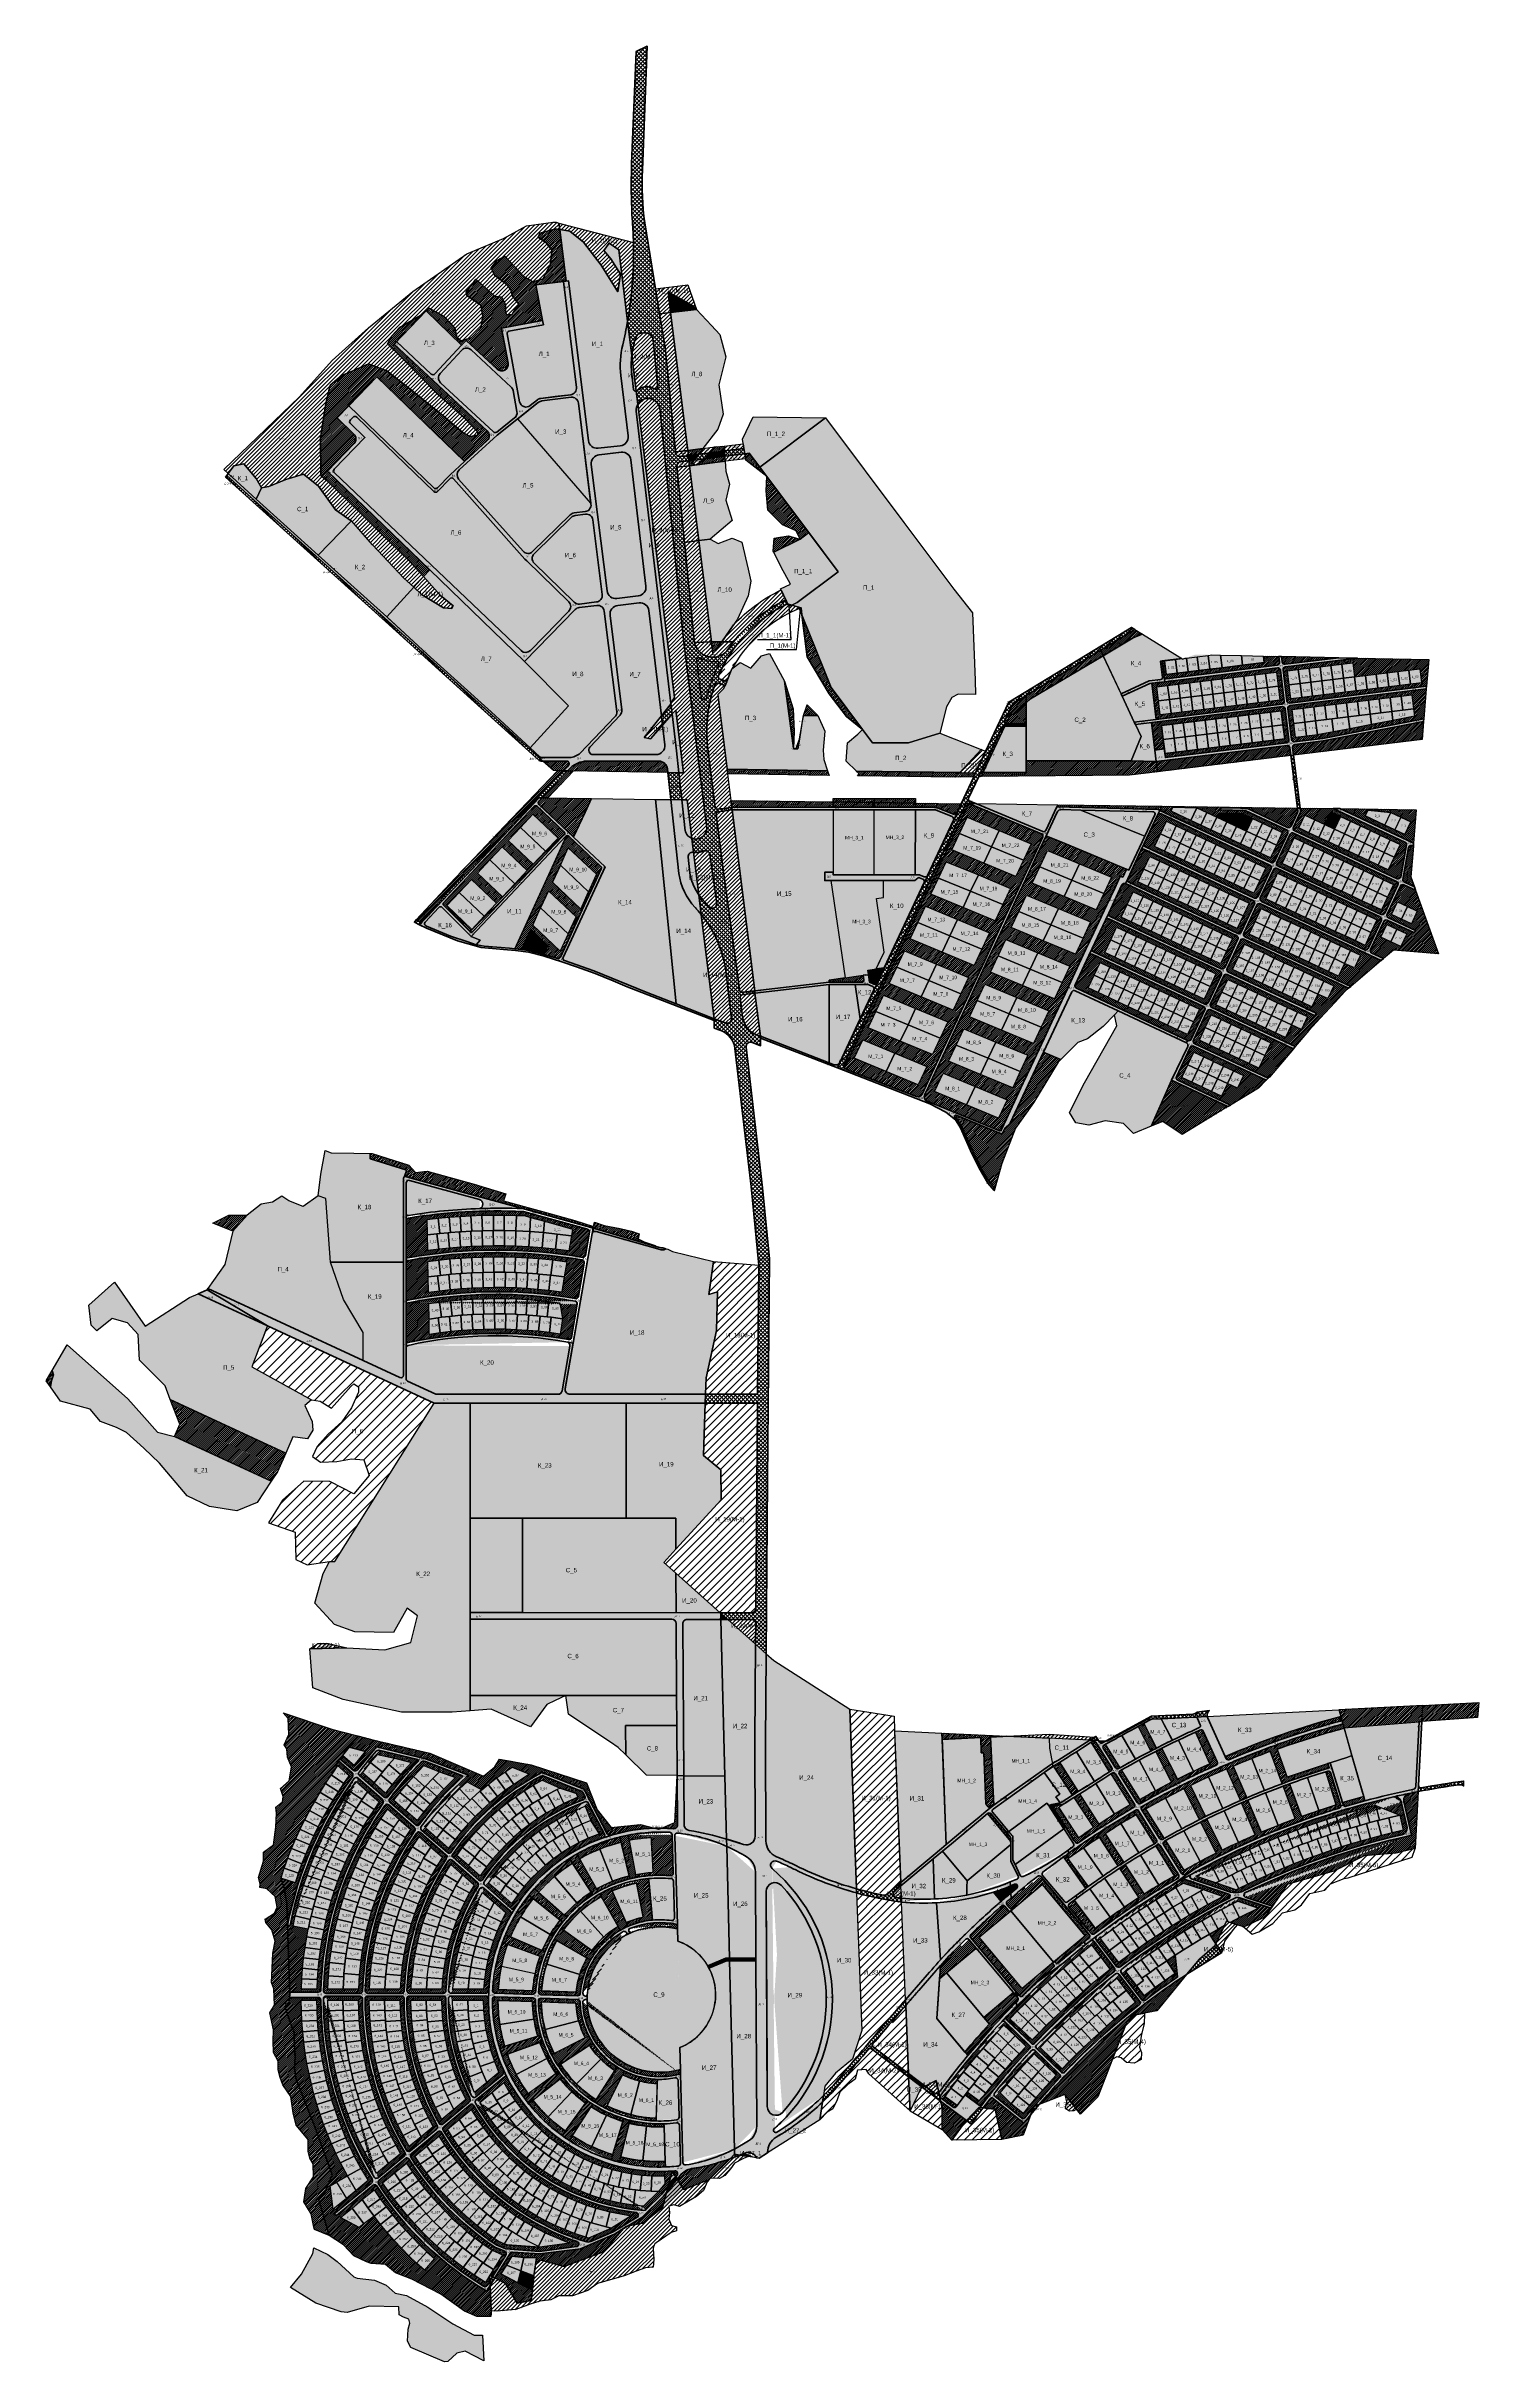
# Model space of a CAD drawing. Header units: millimetres. Extents: x 2242312 to 2245577, y 377443 to 382719.
import ezdxf

# ---------------------------------------------------------------- set-up
doc = ezdxf.new("R2010")
doc.units = ezdxf.units.MM
for name, color, linetype in [('подписи_участко_промка', 250, 'Continuous'), ('подписи_участок_дорога', 250, 'Continuous'), ('подписи_участок_индивидуалка', 250, 'Continuous'), ('подписи_участок_инфраструктура', 250, 'Continuous'), ('подписи_участок_коммерция', 250, 'Continuous'), ('подписи_участок_логистика', 250, 'Continuous'), ('подписи_участок_малоэтажка', 250, 'Continuous'), ('подписи_участок_многоэтажка', 250, 'Continuous'), ('подписи_участок_прочее', 250, 'Continuous'), ('подписи_участок_социалка', 250, 'Continuous'), ('участок_здравоохранение_бытовое_обслуживание', 5, 'Continuous'), ('участок_инфраструктура', 5, 'Continuous'), ('участок_коммерческая', 5, 'Continuous'), ('участок_логистика', 5, 'Continuous'), ('участок_малоэтажка', 5, 'Continuous'), ('участок_многоэтажка', 5, 'Continuous'), ('участок_муниципалитет_инфраструктура', 5, 'Continuous'), ('участок_муниципалитет_коммерция', 5, 'Continuous'), ('участок_муниципалитет_логитстика', 5, 'Continuous'), ('участок_муниципалитет_общего_пользования', 5, 'Continuous'), ('участок_муниципалитет_промка', 5, 'Continuous'), ('участок_промка', 5, 'Continuous'), ('участок_собственность_общего_пользования', 5, 'Continuous'), ('участок_социалка', 5, 'Continuous')]:
    doc.layers.add(name, color=color, linetype=linetype)
for name, color, linetype, true_color in [('Участки_зона_Ж_1_1_18_08_034001_2518', 7, 'Continuous', 0x000000), ('Участки_зона_Ж_1_1_18_08_034001_2520', 7, 'Continuous', 0x000000), ('Участки_зона_Ж_1_1_18_08_034001_7586', 7, 'Continuous', 0x000000), ('Участки_зона_Ж_1_1_18_08_035001_228', 7, 'Continuous', 0x000000), ('Участки_зона_Ж_2_18_08_034001_2519', 7, 'Continuous', 0x000000)]:
    doc.layers.add(name, color=color, linetype=linetype, true_color=true_color)
doc.layers.add('участок_муниципалитет_дороги', color=141, linetype='Continuous', lineweight=35)
doc.layers.add('участок_собственность_дороги', color=4, linetype='Continuous', lineweight=35)
for name, color, linetype, transparency in [('штриховка ИЖС', 171, 'Continuous', 0.4), ('штриховка карьер', 74, 'Continuous', 0.4), ('штриховка коммерция', 6, 'Continuous', 0.4), ('штриховка логистика', 40, 'Continuous', 0.4), ('штриховка малоэтажка', 121, 'Continuous', 0.4), ('штриховка многоэтажка', 160, 'Continuous', 0.4), ('штриховка промка', 34, 'Continuous', 0.4), ('штриховка собственность инфраструктура', 8, 'Continuous', 0.4), ('штриховка собственность общего пользования', 3, 'Continuous', 0.4), ('штриховка социалка', 20, 'Continuous', 0.4), ('штриховка_муниципалитет_дорога', 250, 'Continuous', 0.4), ('штриховка_муниципалитет_инфраструктура', 250, 'Continuous', 0.4), ('штриховка_муниципалитет_коммерция', 250, 'Continuous', 0.4), ('штриховка_муниципалитет_логистика', 250, 'Continuous', 0.4), ('штриховка_муниципалитет_общего_пользования', 250, 'Continuous', 0.4), ('штриховка_муниципалитет_промка', 250, 'Continuous', 0.4), ('штриховка_собственность_дорога', 165, 'Continuous', 0.4), ('штриховка_участки_18_08_034001_2518', 211, 'Continuous', 0.4), ('штриховка_участки_18_08_034001_2520', 211, 'Continuous', 0.4), ('штриховка_участки_18_08_034001_7586', 211, 'Continuous', 0.4), ('штриховка_участки_18_08_035001_228', 211, 'Continuous', 0.4), ('штриховка_участки_зона_Ж_2_18_08_034001_2519', 211, 'Continuous', 0.4)]:
    doc.layers.add(name, color=color, linetype=linetype, transparency=transparency)
doc.styles.get("Standard").update_dxf_attribs({"font": 'arial.ttf'})

msp = doc.modelspace()

# ---------------------------------------------------------------- hatches: boundary and pattern name
at = {"layer": 'штриховка ИЖС'}
h = msp.add_hatch(color=256, dxfattribs=at)
h.dxf.hatch_style = 1
h.paths.add_polyline_path([(2244714.2, 381346.5), (2244790.1, 381392.6), (2244810.9, 381379.7), (2244902.3, 381322.8), (2244931.7, 381333.3), (2244934.5, 381333.2), (2245300.6, 381325.2), (2245463.5, 381321.6), (2245448.5, 381139.7), (2244845.4, 381066.1), (2244831.8, 381178.1), (2244795.1, 381173.6), (2244792.4, 381179.3), (2244764.9, 381238.2), (2244762.4, 381243.6), (2244721.7, 381330.7)])
h = msp.add_hatch(color=256, dxfattribs=at)
h.dxf.hatch_style = 1
edge = h.paths.add_edge_path()
edge.add_arc((2244663, 380578.2), 6, 154.8671, 244.8671, ccw=False)
edge.add_line((2244657.5, 380580.7), (2244764.3, 380808.4))
edge.add_arc((2244769.8, 380805.9), 6, 64.8671, 154.8671, ccw=False)
edge.add_line((2244772.3, 380811.3), (2244777.4, 380822.2))
edge.add_line((2244777.4, 380822.2), (2244855.1, 380987.7))
edge.add_line((2244855.1, 380987.7), (2245435.2, 380979.7))
edge.add_line((2245435.2, 380979.7), (2245422.7, 380826.6))
edge.add_line((2245422.7, 380826.6), (2245485.4, 380651))
edge.add_line((2245485.4, 380651), (2245383.1, 380659.9))
edge.add_line((2245383.1, 380659.9), (2245271.9, 380565.3))
edge.add_line((2245271.9, 380565.3), (2245216.2, 380504.8))
edge.add_line((2245216.2, 380504.8), (2245187, 380472.6))
edge.add_line((2245187, 380472.6), (2245098, 380367.4))
edge.add_line((2245098, 380367.4), (2245093.3, 380363.1))
edge.add_line((2245093.3, 380363.1), (2245075.4, 380345.1))
edge.add_line((2245075.4, 380345.1), (2245012, 380306.7))
edge.add_line((2245012, 380306.7), (2245008.9, 380304.9))
edge.add_line((2245008.9, 380304.9), (2245005.8, 380303))
edge.add_line((2245005.8, 380303), (2244901.4, 380239.8))
edge.add_line((2244901.4, 380239.8), (2244857.6, 380269.4))
edge.add_line((2244857.6, 380269.4), (2244830.9, 380258.6))
edge.add_line((2244830.9, 380258.6), (2244877, 380363.5))
edge.add_line((2244877, 380363.5), (2244914.1, 380440.4))
edge.add_arc((2244908.7, 380443), 6, 334.2503, 424.867)
edge.add_line((2244911.2, 380448.5), (2244913.9, 380453.8))
edge.add_line((2244913.9, 380453.8), (2244660.4, 380572.8))
h = msp.add_hatch(color=256, dxfattribs=at)
h.dxf.hatch_style = 1
edge = h.paths.add_edge_path()
edge.add_line((2243558.8, 380026.4), (2243513.3, 379764.3))
edge.add_line((2243513.3, 379764.3), (2243501.4, 379766.4))
edge.add_arc((2243337.8, 378845.9), 935, 79.9186, 102.6734)
edge.add_line((2243132.6, 379758.1), (2243132.6, 380054.4))
edge.add_line((2243132.6, 380054.4), (2243132.6, 380129.3))
edge.add_arc((2243138.6, 380129.3), 6, 74.6482, 180, ccw=False)
edge.add_arc((2219689.2, 294580), 88710.9, 74.563902, 74.671483, ccw=False)
edge.add_line((2243300.8, 380090.9), (2243398, 380070.7))
edge.add_line((2243398, 380070.7), (2243558.8, 380026.4))
h = msp.add_hatch(color=256, dxfattribs=at)
h.dxf.hatch_style = 1
edge = h.paths.add_edge_path()
edge.add_line((2242867.7, 378279.3), (2242862.3, 378437.8))
edge.add_line((2242862.3, 378437.8), (2242860.8, 378487.3))
edge.add_line((2242860.8, 378487.3), (2242854.3, 378521.9))
edge.add_line((2242854.3, 378521.9), (2242851.5, 378530.6))
edge.add_line((2242851.5, 378530.6), (2242846.8, 378545.2))
edge.add_arc((2243711, 378268.3), 907.4, 144.0314, 162.2365, ccw=False)
edge.add_line((2242976.6, 378801.3), (2242972.3, 378805.1))
edge.add_line((2242972.3, 378805.1), (2242987.8, 378824.7))
edge.add_line((2242987.8, 378824.7), (2243011, 378854.1))
edge.add_line((2243011, 378854.1), (2243022.9, 378869.1))
edge.add_line((2243022.9, 378869.1), (2243186.7, 378829.7))
edge.add_line((2243186.7, 378829.7), (2243309, 378777.4))
edge.add_line((2243309, 378777.4), (2243334.6, 378798.5))
edge.add_line((2243334.6, 378798.5), (2243345.7, 378816.3))
edge.add_line((2243345.7, 378816.3), (2243418, 378803))
edge.add_line((2243418, 378803), (2243543.6, 378761.8))
edge.add_line((2243543.6, 378761.8), (2243568.1, 378700.7))
edge.add_line((2243568.1, 378700.7), (2243600.3, 378660.7))
edge.add_line((2243600.3, 378660.7), (2243667, 378667.3))
edge.add_line((2243667, 378667.3), (2243698.8, 378658.7))
edge.add_arc((2243711.5, 378267.8), 391.2, 91.8597, 106.463)
edge.add_line((2243600.6, 378642.9), (2243581.4, 378636.7))
edge.add_arc((2243711.5, 378267.8), 391.2, 109.4287, 147.9039)
edge.add_line((2243380.1, 378475.6), (2243370.6, 378459.6))
edge.add_arc((2243711.5, 378267.8), 391.2, 150.6268, 176.9203)
edge.add_line((2243320.9, 378288.8), (2243320.6, 378279.5))
edge.add_line((2243320.6, 378279.5), (2242867.7, 378279.3))
h = msp.add_hatch(color=256, dxfattribs=at)
h.dxf.hatch_style = 1
edge = h.paths.add_edge_path()
edge.add_line((2245439.4, 378742.1), (2245432.5, 378612.9))
edge.add_line((2245432.5, 378612.9), (2245389.2, 378601.7))
edge.add_line((2245389.2, 378601.7), (2245316.3, 378596))
edge.add_line((2245316.3, 378596), (2245247.2, 378560.5))
edge.add_line((2245247.2, 378560.5), (2245140.7, 378530.7))
edge.add_line((2245140.7, 378530.7), (2245107.3, 378481.1))
edge.add_line((2245107.3, 378481.1), (2245090.2, 378455.9))
edge.add_line((2245090.2, 378455.9), (2245041.6, 378433.5))
edge.add_line((2245041.6, 378433.5), (2245002.4, 378446.6))
edge.add_line((2245002.4, 378446.6), (2244976.2, 378390.5))
edge.add_line((2244976.2, 378390.5), (2244940.8, 378360.6))
edge.add_line((2244940.8, 378360.6), (2244912, 378325.8))
edge.add_line((2244912, 378325.8), (2244843.6, 378242.9))
edge.add_line((2244843.6, 378242.9), (2244795, 378233.6))
edge.add_line((2244795, 378233.6), (2244774.5, 378214.9))
edge.add_line((2244774.5, 378214.9), (2244740.8, 378127.1))
edge.add_line((2244740.8, 378127.1), (2244709.1, 378046.8))
edge.add_line((2244709.1, 378046.8), (2244669.8, 378007.5))
edge.add_line((2244669.8, 378007.5), (2244634.3, 378052.3))
edge.add_line((2244634.3, 378052.3), (2244563.3, 378024.3))
edge.add_line((2244563.3, 378024.3), (2244539, 377958.9))
edge.add_line((2244539, 377958.9), (2244490.5, 377949.6))
edge.add_line((2244490.5, 377949.6), (2244475.5, 378018.7))
edge.add_line((2244475.5, 378018.7), (2244438.2, 378022.5))
edge.add_line((2244438.2, 378022.5), (2244406.4, 377988.8))
edge.add_line((2244406.4, 377988.8), (2244376.5, 377947.7))
edge.add_line((2244376.5, 377947.7), (2244354.1, 377972))
edge.add_line((2244354.1, 377972), (2244354.1, 378022.5))
edge.add_line((2244354.1, 378022.5), (2244350.1, 378041.4))
edge.add_line((2244350.1, 378041.4), (2244348.9, 378047.1))
edge.add_arc((2245777.2, 377009.1), 1765.6, 101.0289, 143.995, ccw=False)
h = msp.add_hatch(color=256, dxfattribs=at)
h.dxf.hatch_style = 1
edge = h.paths.add_edge_path()
edge.add_line((2242867.7, 378279.3), (2243320.6, 378279.4))
edge.add_line((2243320.6, 378279.4), (2243320.4, 378268.9))
edge.add_arc((2243710.9, 378267.6), 390.5, 179.7967, 204.0711)
edge.add_line((2243354.3, 378108.3), (2243362.4, 378091.3))
edge.add_arc((2243711.5, 378267.8), 391.2, 206.822, 277.4124)
edge.add_line((2243762, 377879.8), (2243757, 377867.3))
edge.add_line((2243757, 377867.3), (2243750.5, 377859.2))
edge.add_line((2243750.5, 377859.2), (2243765.5, 377835.6))
edge.add_line((2243765.5, 377835.6), (2243717, 377794.5))
edge.add_line((2243717, 377794.5), (2243672.1, 377759))
edge.add_line((2243672.1, 377759), (2243632.9, 377751.5))
edge.add_line((2243632.9, 377751.5), (2243582.5, 377693.6))
edge.add_line((2243582.5, 377693.6), (2243492.8, 377660))
edge.add_line((2243492.8, 377660), (2243440.2, 377674.4))
edge.add_line((2243440.2, 377674.4), (2243428, 377668.9))
edge.add_line((2243428, 377668.9), (2243423.6, 377638.6))
edge.add_line((2243423.6, 377638.6), (2243420.4, 377606.9))
edge.add_line((2243420.4, 377606.9), (2243418, 377582.2))
edge.add_line((2243418, 377582.2), (2243385.7, 377576.6))
edge.add_line((2243385.7, 377576.6), (2243359, 377621.1))
edge.add_line((2243359, 377621.1), (2243323.5, 377640))
edge.add_line((2243323.5, 377640), (2243326.6, 377553.2))
edge.add_line((2243326.6, 377553.2), (2243325.5, 377546.3))
edge.add_line((2243325.5, 377546.3), (2243293.5, 377546.3))
edge.add_line((2243293.5, 377546.3), (2243265.9, 377558))
edge.add_line((2243265.9, 377558), (2243211.5, 377597.2))
edge.add_line((2243211.5, 377597.2), (2243145.5, 377631))
edge.add_line((2243145.5, 377631), (2243108.5, 377645.3))
edge.add_line((2243108.5, 377645.3), (2243085.7, 377664.6))
edge.add_line((2243085.7, 377664.6), (2243052.7, 377667.2))
edge.add_line((2243052.7, 377667.2), (2243042.2, 377671))
edge.add_line((2243042.2, 377671), (2243013.3, 377684.3))
edge.add_line((2243013.3, 377684.3), (2242990.2, 377709.5))
edge.add_line((2242990.2, 377709.5), (2242956.9, 377731))
edge.add_line((2242956.9, 377731), (2242933.1, 377814.3))
edge.add_line((2242933.1, 377814.3), (2242941.4, 377819.6))
edge.add_line((2242941.4, 377819.6), (2242948, 377831.1))
edge.add_line((2242948, 377831.1), (2242956.3, 377850.3))
edge.add_line((2242956.3, 377850.3), (2242963.8, 377868.8))
edge.add_line((2242963.8, 377868.8), (2242925.3, 377976))
edge.add_line((2242925.3, 377976), (2242881.5, 378088.7))
edge.add_line((2242881.5, 378088.7), (2242878.3, 378111.7))
edge.add_line((2242878.3, 378111.7), (2242879.9, 378136.4))
edge.add_line((2242879.9, 378136.4), (2242877.8, 378175.3))
edge.add_line((2242877.8, 378175.3), (2242877.8, 378193.2))
edge.add_line((2242877.8, 378193.2), (2242869.8, 378212.4))
edge.add_line((2242869.8, 378212.4), (2242856.7, 378250.2))
edge.add_line((2242856.7, 378250.2), (2242858.8, 378257.4))
edge.add_line((2242858.8, 378257.4), (2242865.5, 378261.2))
edge.add_line((2242865.5, 378261.2), (2242867.7, 378279.3))
h = msp.add_hatch(color=256, dxfattribs=at)
h.dxf.hatch_style = 1
h.paths.add_polyline_path([(2242868.8, 377612.2), (2242894.5, 377642.3), (2242919.7, 377689.6), (2242922.5, 377702.9), (2242954.1, 377687), (2242975.1, 377671.5), (2243013.4, 377636.2), (2243021.1, 377633.6), (2243060.3, 377628.8), (2243087.4, 377617.7), (2243107.8, 377599.1), (2243133.2, 377593.8), (2243182.4, 377567.6), (2243239.3, 377529.5), (2243287.9, 377503.8), (2243307.1, 377503.6), (2243309.8, 377445.2), (2243267.3, 377467), (2243248, 377462.6), (2243227.7, 377443.8), (2243219.8, 377443.1), (2243143.5, 377475.6), (2243135.9, 377489.7), (2243137.4, 377517.5), (2243141, 377530.9), (2243138.8, 377539.9), (2243126.5, 377544.6), (2243117.1, 377549.7), (2243116, 377568.1), (2243062.5, 377569.6), (2243048.1, 377569.6), (2242998.2, 377555.1), (2242984.5, 377556.6), (2242926.6, 377576.8)])
at = {"layer": 'штриховка карьер'}
h = msp.add_hatch(dxfattribs=at)
h.set_pattern_fill('ANSI31', color=256, scale=5)
h.paths.add_polyline_path([(2243013.4, 379420.5), (2242959, 379448.6), (2242899.8, 379449.6), (2242851, 379406.4), (2242819, 379354.7), (2242880.1, 379333.1), (2242881, 379271.2), (2242907.3, 379258.9), (2242958, 379266.5), (2242969.8, 379266.5), (2243196.3, 379627.5), (2242816.4, 379803.5), (2242780.9, 379710), (2242916.8, 379635), (2242936.8, 379632.1), (2242962.5, 379616), (2243006.6, 379665.2), (2243013.2, 379671.1), (2243024, 379664.3), (2243023.8, 379652.2), (2243007.8, 379616.5), (2242985.9, 379585), (2242955.2, 379556.6), (2242929.9, 379528.4), (2242919.5, 379505.9), (2242937.4, 379492.8), (2242974.9, 379494.6), (2243007.8, 379500.3), (2243036, 379498.4), (2243048.2, 379462.7)])
at = {"layer": 'штриховка коммерция'}
h = msp.add_hatch(color=256, dxfattribs=at)
h.dxf.hatch_style = 1
h.paths.add_polyline_path([(2242727.1, 381745.6), (2242739.6, 381763.1), (2242762.8, 381767.5), (2242791.2, 381734.7), (2242802.8, 381713), (2242791.2, 381687.6)])
h = msp.add_hatch(color=256, dxfattribs=at)
h.dxf.hatch_style = 1
h.paths.add_polyline_path([(2243088.4, 381419.2), (2243149.9, 381486.5), (2243127.7, 381507.2), (2243056.3, 381583.3), (2243007.8, 381638.1), (2242932.5, 381560)])
h = msp.add_hatch(color=256, dxfattribs=at)
h.dxf.hatch_style = 1
edge = h.paths.add_edge_path()
edge.add_line((2244762.4, 381243.6), (2244721.7, 381330.7))
edge.add_line((2244721.7, 381330.7), (2244789.8, 381371.3))
edge.add_line((2244789.8, 381371.3), (2244810.9, 381379.7))
edge.add_line((2244810.9, 381379.7), (2244900.4, 381324))
edge.add_line((2244900.4, 381324), (2244856.1, 381318.6))
edge.add_line((2244856.1, 381318.6), (2244852.1, 381318.1))
edge.add_line((2244852.1, 381318.1), (2244856.6, 381280.9))
edge.add_arc((2244852.7, 381280.4), 4, -83.017, 6.983, ccw=False)
edge.add_line((2244853.2, 381276.4), (2244826.2, 381273.1))
edge.add_line((2244826.2, 381273.1), (2244762.4, 381243.6))
h = msp.add_hatch(color=256, dxfattribs=at)
h.dxf.hatch_style = 1
h.paths.add_polyline_path([(2244792.4, 381179.3), (2244764.9, 381238.2), (2244827.9, 381267.3), (2244832.5, 381267.8), (2244842.6, 381185.5)])
h = msp.add_hatch(color=256, dxfattribs=at)
h.dxf.hatch_style = 1
h.paths.add_polyline_path([(2244546.2, 381064.6), (2244447.5, 381064.6), (2244497.5, 381169.8), (2244546.2, 381169.8)])
h = msp.add_hatch(color=256, dxfattribs=at)
h.dxf.hatch_style = 1
h.paths.add_polyline_path([(2244785, 381091.1), (2244807.8, 381146.5), (2244795.1, 381173.6), (2244831.8, 381178.1), (2244839.4, 381115.5), (2244842.5, 381089.7)])
h = msp.add_hatch(color=256, dxfattribs=at)
h.dxf.hatch_style = 1
edge = h.paths.add_edge_path()
edge.add_line((2243514.2, 380917.4), (2243555.2, 381005.1))
edge.add_line((2243555.2, 381005.1), (2243701.2, 381003.2))
edge.add_line((2243701.2, 381003.2), (2243748.4, 380537))
edge.add_line((2243748.4, 380537), (2243714.8, 380550.3))
edge.add_line((2243714.8, 380550.3), (2243679.5, 380564.2))
edge.add_line((2243679.5, 380564.2), (2243560.3, 380612.2))
edge.add_line((2243560.3, 380612.2), (2243493.5, 380636))
edge.add_arc((2243495.1, 380640.8), 5, 155.1828, 250.3765, ccw=False)
edge.add_line((2243490.6, 380642.9), (2243586.2, 380849.5))
edge.add_line((2243586.2, 380849.5), (2243514.2, 380917.4))
h = msp.add_hatch(color=256, dxfattribs=at)
h.dxf.hatch_style = 1
edge = h.paths.add_edge_path()
edge.add_line((2244293.1, 380831.2), (2244293.6, 380979.2))
edge.add_line((2244293.6, 380979.2), (2244302.6, 380979.2))
edge.add_line((2244302.6, 380979.2), (2244338.8, 380979.4))
edge.add_arc((2244338.8, 380974.4), 5, 67.4396, 90.3261, ccw=False)
edge.add_line((2244340.8, 380979), (2244377, 380964))
edge.add_arc((2244374.7, 380958.4), 6, -25.1377, 67.4396, ccw=False)
edge.add_line((2244380.2, 380955.9), (2244321.1, 380829.9))
edge.add_arc((2244315.6, 380832.5), 6, 247.4396, 334.8623, ccw=False)
edge.add_line((2244313.3, 380827), (2244304.2, 380830.7))
edge.add_arc((2244301.9, 380825.2), 6, 67.4396, 86.5712)
edge.add_arc((2244301.9, 380825.2), 6, 86.5712, 88.6996)
edge.add_line((2244302.1, 380831.2), (2244293.1, 380831.2))
h = msp.add_hatch(color=256, dxfattribs=at)
h.dxf.hatch_style = 1
edge = h.paths.add_edge_path()
edge.add_line((2244431.1, 380993.5), (2244618, 380990.9))
edge.add_line((2244618, 380990.9), (2244617.2, 380989.3))
edge.add_line((2244617.2, 380989.3), (2244590.6, 380932.4))
edge.add_arc((2244586, 380934.6), 5, 247.4396, 334.8671, ccw=False)
edge.add_line((2244584.1, 380930), (2244434.9, 380991.9))
edge.add_line((2244434.9, 380991.9), (2244431.1, 380993.5))
h = msp.add_hatch(color=256, dxfattribs=at)
h.dxf.hatch_style = 1
edge = h.paths.add_edge_path()
edge.add_line((2244670.9, 380978.8), (2244834.8, 380975.2))
edge.add_arc((2244834.7, 380970.2), 5, -25.1329, 88.7301, ccw=False)
edge.add_line((2244839.2, 380968.1), (2244816.3, 380919.2))
edge.add_line((2244816.3, 380919.2), (2244805.2, 380923.8))
edge.add_line((2244805.2, 380923.8), (2244670.9, 380978.8))
h = msp.add_hatch(color=256, dxfattribs=at)
h.dxf.hatch_style = 1
edge = h.paths.add_edge_path()
edge.add_line((2244222.3, 380619.5), (2244204, 380616.8))
edge.add_line((2244204, 380616.8), (2244214.9, 380640.1))
edge.add_line((2244214.9, 380640.1), (2244221.9, 380655))
edge.add_line((2244221.9, 380655), (2244204.6, 380777.6))
edge.add_line((2244204.6, 380777.6), (2244220.7, 380779.8))
edge.add_line((2244220.7, 380779.8), (2244220.7, 380818))
edge.add_line((2244220.7, 380818), (2244292.2, 380818))
edge.add_line((2244292.2, 380818), (2244299.7, 380824.3))
edge.add_arc((2244301.9, 380820.9), 4.09, 57.3669, 122.6331, ccw=False)
edge.add_line((2244304.1, 380824.3), (2244310.3, 380821.7))
edge.add_arc((2244308, 380816.2), 6, -25.1377, 67.4396, ccw=False)
edge.add_line((2244313.4, 380813.6), (2244238.4, 380653.9))
edge.add_line((2244238.4, 380653.9), (2244222.3, 380619.5))
h = msp.add_hatch(color=256, dxfattribs=at)
h.dxf.hatch_style = 1
edge = h.paths.add_edge_path()
edge.add_line((2243175.7, 380723.3), (2243207.4, 380756.9))
edge.add_arc((2243211.1, 380753.5), 5, 44.8486, 136.6875, ccw=False)
edge.add_line((2243214.6, 380757), (2243280.8, 380690.5))
edge.add_line((2243280.8, 380690.5), (2243301.7, 380682.1))
edge.add_line((2243301.7, 380682.1), (2243292.3, 380672.1))
edge.add_line((2243292.3, 380672.1), (2243270.8, 380679.3))
edge.add_line((2243270.8, 380679.3), (2243233.9, 380691.6))
edge.add_line((2243233.9, 380691.6), (2243179.2, 380714.1))
edge.add_line((2243179.2, 380714.1), (2243176.7, 380715.6))
edge.add_arc((2243179.3, 380719.9), 5, 136.6875, 238.2953, ccw=False)
h = msp.add_hatch(color=256, dxfattribs=at)
h.dxf.hatch_style = 1
h.paths.add_polyline_path([(2243416.8, 380706.9), (2243455.2, 380670.6), (2243445.8, 380650.1), (2243432.2, 380654), (2243411.2, 380658.9), (2243395.7, 380660.9)])
h = msp.add_hatch(color=256, dxfattribs=at)
h.dxf.hatch_style = 1
edge = h.paths.add_edge_path()
edge.add_line((2244156.4, 380581.3), (2244184.7, 380581.3))
edge.add_arc((2244184.7, 380575.3), 6, 67.4396, 90, ccw=False)
edge.add_line((2244187, 380580.9), (2244195.9, 380577.2))
edge.add_arc((2244193.3, 380571.8), 6, -25.1377, 64.2072, ccw=False)
edge.add_line((2244198.7, 380569.2), (2244167.8, 380503.2))
edge.add_line((2244167.8, 380503.2), (2244156.4, 380581.3))
h = msp.add_hatch(color=256, dxfattribs=at)
h.dxf.hatch_style = 1
edge = h.paths.add_edge_path()
edge.add_line((2244189, 380586.5), (2244186.6, 380603.2))
edge.add_line((2244186.6, 380603.2), (2244180.6, 380602.3))
edge.add_line((2244180.6, 380602.3), (2244180.5, 380603.3))
edge.add_line((2244180.5, 380603.3), (2244186.4, 380604.2))
edge.add_line((2244186.4, 380604.2), (2244185, 380614.1))
edge.add_line((2244185, 380614.1), (2244204, 380616.8))
edge.add_line((2244204, 380616.8), (2244222.3, 380619.5))
edge.add_line((2244222.3, 380619.5), (2244206.4, 380585.5))
edge.add_arc((2244200.9, 380588.1), 6, 247.4396, 334.8623, ccw=False)
edge.add_line((2244198.6, 380582.5), (2244189, 380586.5))
h = msp.add_hatch(color=256, dxfattribs=at)
h.dxf.hatch_style = 1
edge = h.paths.add_edge_path()
edge.add_line((2244585.4, 380427), (2244649.9, 380564.4))
edge.add_arc((2244655.3, 380561.9), 6, 64.8671, 154.8671, ccw=False)
edge.add_line((2244657.9, 380567.3), (2244755.9, 380521.4))
edge.add_line((2244755.9, 380521.4), (2244747.6, 380512))
edge.add_line((2244747.6, 380512), (2244721.5, 380486))
edge.add_line((2244721.5, 380486), (2244686, 380457.5))
edge.add_line((2244686, 380457.5), (2244663.5, 380449.3))
edge.add_line((2244663.5, 380449.3), (2244624.8, 380410.6))
edge.add_line((2244624.8, 380410.6), (2244585.4, 380427))
h = msp.add_hatch(color=256, dxfattribs=at)
h.dxf.hatch_style = 1
edge = h.paths.add_edge_path()
edge.add_line((2242948, 380203.1), (2242961.7, 380198.1))
edge.add_line((2242961.7, 380198.1), (2243013.1, 380197.3))
edge.add_line((2243013.1, 380197.3), (2243051, 380196.6))
edge.add_line((2243051, 380196.6), (2243051, 380184.2))
edge.add_line((2243051, 380184.2), (2243131.6, 380159.4))
edge.add_line((2243131.6, 380159.4), (2243133.8, 380157.3))
edge.add_line((2243133.8, 380157.3), (2243130.7, 380149.3))
edge.add_line((2243130.7, 380149.3), (2243127, 380139.9))
edge.add_arc((2243132.6, 380137.7), 6, 158.5989, 180)
edge.add_line((2243126.6, 380137.7), (2243126.6, 379948.9))
edge.add_line((2243126.6, 379948.9), (2242960, 379948.9))
edge.add_line((2242960, 379948.9), (2242949.4, 380093.8))
edge.add_line((2242949.4, 380093.8), (2242932.4, 380100))
edge.add_line((2242932.4, 380100), (2242938, 380148.8))
edge.add_line((2242938, 380148.8), (2242948, 380203.1))
h = msp.add_hatch(color=256, dxfattribs=at)
h.dxf.hatch_style = 1
edge = h.paths.add_edge_path()
edge.add_line((2243132.6, 380054.4), (2243132.6, 380129.3))
edge.add_arc((2243138.6, 380129.3), 6, 74.6482, 180, ccw=False)
edge.add_line((2243140.2, 380135.1), (2243300.1, 380091.2))
edge.add_arc((2243296.4, 380080.9), 11, -66.7867, 70.0903, ccw=False)
edge.add_arc((2243340.6, 378796.5), 1274.9, 91.7924, 99.1575)
edge.add_line((2243137.7, 380055.2), (2243132.6, 380054.4))
h = msp.add_hatch(color=256, dxfattribs=at)
h.dxf.hatch_style = 1
edge = h.paths.add_edge_path()
edge.add_line((2242960, 379948.9), (2243126.6, 379948.9))
edge.add_line((2243126.6, 379948.9), (2243126.6, 379691.2))
edge.add_arc((2243120.6, 379691.2), 6, 245.1526, 360, ccw=False)
edge.add_line((2243118.1, 379685.8), (2243034.5, 379724.5))
edge.add_line((2243034.5, 379724.5), (2243034.5, 379788.5))
edge.add_line((2243034.5, 379788.5), (2242990, 379863.9))
edge.add_line((2242990, 379863.9), (2242960, 379948.9))
h = msp.add_hatch(color=256, dxfattribs=at)
h.dxf.hatch_style = 1
h.paths.add_polyline_path([(2242359.8, 379760), (2242498.4, 379637.5), (2242530.3, 379601.6), (2242566.1, 379561.2), (2242604.8, 379551.6), (2242803.8, 379459.4), (2242825.2, 379449.5), (2242792.8, 379401.1), (2242746.6, 379381.8), (2242684.3, 379391.5), (2242633.8, 379416.2), (2242570.4, 379490.3), (2242534.9, 379524.7), (2242495.1, 379560.2), (2242472.6, 379571.5), (2242436, 379585.9), (2242412.8, 379613.9), (2242344.7, 379632.1), (2242322.3, 379664.3), (2242324.1, 379677.9), (2242328.8, 379691.8), (2242326.2, 379701.7)])
h = msp.add_hatch(color=256, dxfattribs=at)
h.dxf.hatch_style = 1
edge = h.paths.add_edge_path()
edge.add_line((2243478.5, 379647.5), (2243200.7, 379647.5))
edge.add_line((2243200.7, 379647.5), (2243136.1, 379677.5))
edge.add_arc((2243138.6, 379682.9), 6, 180, 245.1526, ccw=False)
edge.add_line((2243132.6, 379682.9), (2243132.6, 379753.3))
edge.add_arc((2243138.6, 379753.3), 6, 102.0249, 180, ccw=False)
edge.add_arc((2243337.8, 378846.8), 934.1, 79.9106, 102.3907, ccw=False)
edge.add_arc((2243498.1, 379759.1), 8.02, -12.7174, 65.7403, ccw=False)
edge.add_line((2243506, 379757.4), (2243488.3, 379655.8))
edge.add_arc((2243478.5, 379657.5), 10, 270, 350.152, ccw=False)
h = msp.add_hatch(color=256, dxfattribs=at)
h.dxf.hatch_style = 1
h.paths.add_polyline_path([(2243196.3, 379627.5), (2243278.3, 379627.5), (2243278.3, 378926.1), (2243237.8, 378923), (2243122.2, 378923), (2242988.8, 378952), (2242919.9, 378978.7), (2242913.2, 379067.6), (2242997.7, 379069.8), (2243084.4, 379065.4), (2243143.7, 379082.2), (2243158.5, 379142.4), (2243134.8, 379160.2), (2243103.5, 379104.5), (2243015.8, 379106), (2242969.3, 379122.8), (2242924.2, 379171.6), (2242943.9, 379239.2), (2242958, 379266.5), (2242969.8, 379266.5)])
h = msp.add_hatch(color=256, dxfattribs=at)
h.dxf.hatch_style = 1
h.paths.add_polyline_path([(2243278.3, 379627.5), (2243634.2, 379627.5), (2243634.2, 379365.3), (2243398.2, 379365.3), (2243278.3, 379365.3)])
h = msp.add_hatch(color=256, dxfattribs=at)
h.dxf.hatch_style = 1
h.paths.add_polyline_path([(2243278.3, 378926.1), (2243278.3, 378960.9), (2243496.9, 378960.9), (2243472.6, 378949.7), (2243453.5, 378940.8), (2243415.8, 378889.7), (2243326.8, 378929.7)])
h = msp.add_hatch(color=256, dxfattribs=at)
h.dxf.hatch_style = 1
edge = h.paths.add_edge_path()
edge.add_line((2244958.7, 378913.4), (2245032.1, 378917.2))
edge.add_line((2245032.1, 378917.2), (2245258.8, 378928.7))
edge.add_line((2245258.8, 378928.7), (2245263.3, 378913.5))
edge.add_arc((2245756.4, 377064.1), 1914, 104.9282, 113.2964)
edge.add_line((2244999.4, 378822), (2244959.8, 378909.6))
edge.add_arc((2244973.5, 378915.7), 15, 188.8377, 204.3376, ccw=False)
h = msp.add_hatch(color=256, dxfattribs=at)
h.dxf.hatch_style = 1
edge = h.paths.add_edge_path()
edge.add_arc((2245784.7, 376986.2), 1968.7, 105.1308, 109.7893, ccw=False)
edge.add_line((2245270.8, 378886.7), (2245288.6, 378824.1))
edge.add_line((2245288.6, 378824.1), (2245279, 378821))
edge.add_line((2245279, 378821), (2245239.2, 378807.8))
edge.add_line((2245239.2, 378807.8), (2245141.1, 378775))
edge.add_line((2245141.1, 378775), (2245118.1, 378838.7))
h = msp.add_hatch(color=256, dxfattribs=at)
h.dxf.hatch_style = 1
h.paths.add_polyline_path([(2245239.2, 378807.8), (2245279, 378821), (2245288.6, 378824.1), (2245315.4, 378730.9), (2245267.3, 378717.3)])
h = msp.add_hatch(color=256, dxfattribs=at)
h.dxf.hatch_style = 1
edge = h.paths.add_edge_path()
edge.add_line((2244410.6, 378506.5), (2244410.6, 378525.1))
edge.add_line((2244410.6, 378525.1), (2244411.8, 378539.2))
edge.add_line((2244411.8, 378539.2), (2244510.7, 378621.9))
edge.add_line((2244510.7, 378621.9), (2244510.7, 378586))
edge.add_arc((2244515.7, 378586), 5, 180, 205.7718)
edge.add_line((2244511.2, 378583.8), (2244527.7, 378549.7))
edge.add_arc((2244523.2, 378547.5), 5, -67.6006, 25.7718, ccw=False)
edge.add_arc((2244311, 379018.4), 521.5, 281.0025, 294.2393, ccw=False)
h = msp.add_hatch(color=256, dxfattribs=at)
h.dxf.hatch_style = 1
edge = h.paths.add_edge_path()
edge.add_line((2244520.6, 378575.9), (2244631.8, 378657.5))
edge.add_line((2244631.8, 378657.5), (2244653.8, 378623.8))
edge.add_arc((2244649.1, 378621.1), 5.46, -54.241, 30.5214, ccw=False)
edge.add_line((2244652.3, 378616.6), (2244645, 378611.3))
edge.add_arc((2244318.9, 379043.4), 541.3, 294.0036, 307.0512, ccw=False)
edge.add_arc((2244537, 378553.4), 5, 205.7718, 294.0036, ccw=False)
edge.add_line((2244532.5, 378551.3), (2244520.6, 378575.9))
h = msp.add_hatch(color=256, dxfattribs=at)
h.dxf.hatch_style = 1
edge = h.paths.add_edge_path()
edge.add_line((2244337, 378497.6), (2244333.9, 378588.7))
edge.add_line((2244333.9, 378588.7), (2244355.6, 378606.8))
edge.add_line((2244355.6, 378606.8), (2244411.8, 378539.2))
edge.add_line((2244411.8, 378539.2), (2244410.6, 378525.1))
edge.add_line((2244410.6, 378525.1), (2244410.6, 378506.5))
edge.add_arc((2244312.5, 379006.8), 509.8, 272.7492, 281.0868, ccw=False)
h = msp.add_hatch(color=256, dxfattribs=at)
h.dxf.hatch_style = 1
edge = h.paths.add_edge_path()
edge.add_arc((2245770.6, 377014.6), 1947, 126.7482, 127.5433, ccw=False)
edge.add_arc((2245770.6, 377014.6), 1947, 125.8278, 126.7482, ccw=False)
edge.add_line((2244630.9, 378593.3), (2244681.6, 378521.6))
edge.add_line((2244681.6, 378521.6), (2244660, 378505.7))
edge.add_line((2244660, 378505.7), (2244640.1, 378490.7))
edge.add_arc((2244637.1, 378494.7), 5, 219.8447, 307.0251, ccw=False)
edge.add_line((2244633.2, 378491.5), (2244583.4, 378551.3))
edge.add_arc((2244587.2, 378554.5), 5, 127.5433, 219.8443, ccw=False)
h = msp.add_hatch(color=256, dxfattribs=at)
h.dxf.hatch_style = 1
edge = h.paths.add_edge_path()
edge.add_arc((2243711, 378268.3), 276.9, 84.7036, 94.2699, ccw=False)
edge.add_arc((2243736, 378538.1), 6, 1.6644, 84.7036, ccw=False)
edge.add_line((2243742, 378538.2), (2243744.4, 378454.4))
edge.add_arc((2243738.4, 378454.2), 6, -98.3984, 1.6644, ccw=False)
edge.add_arc((2243711, 378268.3), 181.9, 81.6016, 95.2361)
edge.add_line((2243694.4, 378449.5), (2243686.4, 378532.6))
edge.add_line((2243686.4, 378532.6), (2243685.3, 378544))
edge.add_line((2243685.3, 378544), (2243690.4, 378544.4))
h = msp.add_hatch(color=256, dxfattribs=at)
h.dxf.hatch_style = 1
edge = h.paths.add_edge_path()
edge.add_arc((2244312.1, 379007.8), 519.9, 273.2374, 287.8129)
edge.add_line((2244471.1, 378512.9), (2244488.6, 378492))
edge.add_arc((2245602.9, 377198.4), 1707.3, 130.7423, 137.1762)
edge.add_line((2244350.7, 378358.9), (2244341.5, 378488.8))
h = msp.add_hatch(color=256, dxfattribs=at)
h.dxf.hatch_style = 1
edge = h.paths.add_edge_path()
edge.add_line((2244342.2, 378225.1), (2244348.7, 378315.9))
edge.add_line((2244348.7, 378315.9), (2244364.5, 378329.2))
edge.add_line((2244364.5, 378329.2), (2244449.5, 378227.5))
edge.add_line((2244449.5, 378227.5), (2244462.1, 378212.5))
edge.add_arc((2245777.2, 377009.2), 1782.6, 137.5417, 138.0777)
edge.add_arc((2245777.2, 377009.2), 1782.6, 138.0777, 140.2708)
edge.add_line((2244406.3, 378148.5), (2244342.2, 378225.1))
h = msp.add_hatch(color=256, dxfattribs=at)
h.dxf.hatch_style = 1
edge = h.paths.add_edge_path()
edge.add_arc((2243711, 378268.3), 181.9, 268.2024, 280.9155)
edge.add_arc((2243746.6, 378083.8), 6, 1.5629, 100.9155, ccw=False)
edge.add_line((2243752.6, 378084), (2243754.9, 378000.3))
edge.add_arc((2243748.9, 378000.1), 6, -81.9652, 1.5629, ccw=False)
edge.add_arc((2243711, 378268.3), 276.9, 268.2024, 278.0348, ccw=False)
edge.add_line((2243702.3, 377991.6), (2243705.3, 378086.5))
at = {"layer": 'штриховка логистика'}
h = msp.add_hatch(color=256, dxfattribs=at)
h.dxf.hatch_style = 1
edge = h.paths.add_edge_path()
edge.add_line((2243472.5, 381921), (2243439.7, 381916.9))
edge.add_arc((2243441.5, 381902), 15, 97.0819, 128.3282)
edge.add_line((2243432.2, 381913.8), (2243415.3, 381900.4))
edge.add_arc((2243406, 381912.2), 15, 190.4726, 308.3282, ccw=False)
edge.add_line((2243391.3, 381909.5), (2243362.7, 382064.2))
edge.add_arc((2243367.6, 382065.1), 5, 100.4726, 190.4726, ccw=False)
edge.add_line((2243366.7, 382070), (2243445.4, 382084.6))
edge.add_line((2243445.4, 382084.6), (2243443.5, 382094.4))
edge.add_line((2243443.5, 382094.4), (2243428.5, 382175.5))
edge.add_line((2243428.5, 382175.5), (2243491.3, 382183.3))
edge.add_line((2243491.3, 382183.3), (2243520.9, 381942.1))
edge.add_arc((2243506, 381940.2), 15, -82.9181, 7.0819, ccw=False)
edge.add_line((2243507.8, 381925.3), (2243472.5, 381921))
h = msp.add_hatch(color=256, dxfattribs=at)
h.dxf.hatch_style = 1
edge = h.paths.add_edge_path()
edge.add_line((2243189.9, 381972.5), (2243110.7, 382046.3))
edge.add_line((2243110.7, 382046.3), (2243178.2, 382116.2))
edge.add_line((2243178.2, 382116.2), (2243259.2, 382038.2))
edge.add_line((2243259.2, 382038.2), (2243198.4, 381972.8))
edge.add_arc((2243194, 381976.9), 6, 227.0318, 317.0318, ccw=False)
h = msp.add_hatch(color=256, dxfattribs=at)
h.dxf.hatch_style = 1
h.paths.add_polyline_path([(2243774.5, 381798.4), (2243735.5, 382112.5), (2243794.6, 382119.8), (2243828.5, 382083.2), (2243847.7, 382062.5), (2243861.1, 382011.3), (2243845.3, 381948), (2243849, 381922.4), (2243855, 381881.1), (2243842.9, 381847), (2243809.3, 381802.8)])
h = msp.add_hatch(color=256, dxfattribs=at)
h.dxf.hatch_style = 1
edge = h.paths.add_edge_path()
edge.add_arc((2243221.3, 381963.8), 15, 137.0318, 227.0318, ccw=False)
edge.add_line((2243210.3, 381974), (2243259.7, 382026.9))
edge.add_arc((2243270.6, 382016.7), 15, 47.0318, 137.0318, ccw=False)
edge.add_line((2243280.9, 382027.7), (2243371.9, 381942.8))
edge.add_arc((2243361.7, 381931.9), 15, 10.4726, 47.0318, ccw=False)
edge.add_line((2243376.5, 381934.6), (2243385.3, 381886.8))
edge.add_arc((2243370.5, 381884.1), 15, -51.6718, 10.4726, ccw=False)
edge.add_line((2243379.8, 381872.4), (2243339.3, 381840.3))
edge.add_arc((2243335.6, 381845), 6, 227.0318, 308.3282, ccw=False)
edge.add_line((2243331.5, 381840.6), (2243211.1, 381952.8))
h = msp.add_hatch(color=256, dxfattribs=at)
h.dxf.hatch_style = 1
edge = h.paths.add_edge_path()
edge.add_line((2243001.9, 381900.1), (2243065.9, 381966.4))
edge.add_line((2243065.9, 381966.4), (2243265.9, 381773.4))
edge.add_line((2243265.9, 381773.4), (2243232.7, 381743))
edge.add_line((2243232.7, 381743), (2243204.2, 381713.4))
edge.add_arc((2243199.8, 381717.6), 6, 226.0333, 316.0333, ccw=False)
edge.add_line((2243195.7, 381713.2), (2243001.9, 381900.1))
h = msp.add_hatch(color=256, dxfattribs=at)
h.dxf.hatch_style = 1
edge = h.paths.add_edge_path()
edge.add_line((2243495.5, 381424), (2243503.5, 381432.2))
edge.add_arc((2243492.7, 381442.7), 15, 315.6553, 405.6554)
edge.add_line((2243503.2, 381453.4), (2243407.8, 381546.7))
edge.add_line((2243407.8, 381546.7), (2243403.5, 381550.9))
edge.add_line((2243403.5, 381550.9), (2243240.9, 381733.6))
edge.add_arc((2243236.5, 381729.6), 6, 41.6577, 136.0595)
edge.add_line((2243232.1, 381733.8), (2243204.2, 381704.8))
edge.add_arc((2243199.9, 381709), 6, 226.0087, 316.0595, ccw=False)
edge.add_line((2243195.8, 381704.7), (2243020.1, 381874.3))
edge.add_arc((2243015.9, 381870), 6, 46.0087, 136.0333)
edge.add_line((2243011.6, 381874.1), (2243005.6, 381867.9))
edge.add_arc((2243009.9, 381863.7), 6, 136.0333, 226.0333)
edge.add_line((2243005.7, 381859.4), (2243038.6, 381827.7))
edge.add_line((2243038.6, 381827.7), (2242969, 381755.6))
edge.add_arc((2242973.3, 381751.4), 6, 136.0333, 226.0333)
edge.add_line((2242969.1, 381747.1), (2243394.8, 381342.1))
edge.add_arc((2243405.1, 381353), 15, 226.3859, 315.6553)
edge.add_line((2243415.8, 381342.5), (2243476.9, 381405))
edge.add_line((2243476.9, 381405), (2243495.5, 381424))
h = msp.add_hatch(color=256, dxfattribs=at)
h.dxf.hatch_style = 1
edge = h.paths.add_edge_path()
edge.add_line((2243339.9, 381833.1), (2243253.5, 381753.9))
edge.add_arc((2243263.6, 381742.8), 15, 132.521, 221.7329)
edge.add_line((2243252.4, 381732.9), (2243399.1, 381568.5))
edge.add_arc((2243410.3, 381578.5), 15, 221.7329, 314.3112)
edge.add_line((2243420.7, 381567.7), (2243506.8, 381651.7))
edge.add_arc((2243517.3, 381641), 15, 97.0819, 134.3112, ccw=False)
edge.add_line((2243515.4, 381655.9), (2243540.9, 381659.1))
edge.add_arc((2243539.1, 381673.9), 15, 277.0819, 367.0819)
edge.add_line((2243554, 381675.8), (2243553.7, 381678.3))
edge.add_line((2243553.7, 381678.3), (2243387, 381870.3))
edge.add_line((2243387, 381870.3), (2243339.9, 381833.1))
h = msp.add_hatch(color=256, dxfattribs=at)
h.dxf.hatch_style = 1
h.paths.add_polyline_path([(2243800, 381593), (2243778.9, 381763.5), (2243859.7, 381773.6), (2243861.1, 381750.8), (2243869.6, 381721.6), (2243861.1, 381685.1), (2243875.7, 381638.8), (2243825.8, 381596.3)])
h = msp.add_hatch(color=256, dxfattribs=at)
h.dxf.hatch_style = 1
h.paths.add_polyline_path([(2243828.7, 381361.9), (2243800, 381593), (2243825.8, 381596.3), (2243844.1, 381586.5), (2243875.7, 381598.7), (2243897.6, 381589), (2243912.2, 381528.1), (2243918.3, 381500.1), (2243912.2, 381467.2), (2243887.9, 381413.7), (2243852.4, 381362.6)])
h = msp.add_hatch(color=256, dxfattribs=at)
h.dxf.hatch_style = 1
h.paths.add_polyline_path([(2243186.4, 381526.4), (2243402.8, 381317.7), (2243502.5, 381216.4), (2243415.2, 381120.8), (2243326.2, 381202.7), (2243180.3, 381334.4), (2243088.4, 381419.2), (2243149.9, 381486.5), (2243167.7, 381470.1), (2243217.8, 381439.7), (2243237.1, 381438.3), (2243240, 381444), (2243211, 381467.7), (2243172.3, 381511)])
at = {"layer": 'штриховка малоэтажка'}
h = msp.add_hatch(color=256, dxfattribs=at)
h.dxf.hatch_style = 1
h.paths.add_polyline_path([(2243393.3, 380939.4), (2243421.4, 380969.2), (2243478.9, 380915), (2243450.7, 380885.2)])
h = msp.add_hatch(color=256, dxfattribs=at)
h.dxf.hatch_style = 1
h.paths.add_polyline_path([(2244394, 380925.5), (2244411.4, 380962.7), (2244484.5, 380932.4), (2244467, 380895.2)])
h = msp.add_hatch(color=256, dxfattribs=at)
h.dxf.hatch_style = 1
h.paths.add_polyline_path([(2243323.3, 380865.2), (2243351.4, 380895.1), (2243408.9, 380840.8), (2243380.7, 380811)])
h = msp.add_hatch(color=256, dxfattribs=at)
h.dxf.hatch_style = 1
h.paths.add_polyline_path([(2243365.2, 380909.6), (2243393.3, 380939.4), (2243450.7, 380885.2), (2243422.6, 380855.4)])
h = msp.add_hatch(color=256, dxfattribs=at)
h.dxf.hatch_style = 1
h.paths.add_polyline_path([(2243484.3, 380853.5), (2243502.2, 380893), (2243566.2, 380832.6), (2243548.6, 380792.9)])
h = msp.add_hatch(color=256, dxfattribs=at)
h.dxf.hatch_style = 1
h.paths.add_polyline_path([(2244376.6, 380888.4), (2244394, 380925.5), (2244467, 380895.2), (2244449.6, 380858.1)])
h = msp.add_hatch(color=256, dxfattribs=at)
h.dxf.hatch_style = 1
h.paths.add_polyline_path([(2244467, 380895.2), (2244540.1, 380864.9), (2244522.6, 380827.7), (2244449.6, 380858.1)])
h = msp.add_hatch(color=256, dxfattribs=at)
h.dxf.hatch_style = 1
h.paths.add_polyline_path([(2244484.5, 380932.4), (2244557.5, 380902), (2244540.1, 380864.9), (2244467, 380895.2)])
h = msp.add_hatch(color=256, dxfattribs=at)
h.dxf.hatch_style = 1
h.paths.add_polyline_path([(2243295.1, 380835.4), (2243323.3, 380865.2), (2243380.7, 380811), (2243352.6, 380781.2)])
h = msp.add_hatch(color=256, dxfattribs=at)
h.dxf.hatch_style = 1
h.paths.add_polyline_path([(2243466.1, 380814.3), (2243530.9, 380753.2), (2243548.6, 380792.9), (2243484.3, 380853.5)])
h = msp.add_hatch(color=256, dxfattribs=at)
h.dxf.hatch_style = 1
h.paths.add_polyline_path([(2244363.8, 380861.2), (2244436.9, 380830.9), (2244419.4, 380793.7), (2244346.4, 380824)])
h = msp.add_hatch(color=256, dxfattribs=at)
h.dxf.hatch_style = 1
h.paths.add_polyline_path([(2244577.1, 380849.5), (2244650.1, 380819.2), (2244632.6, 380782), (2244559.6, 380812.4)])
h = msp.add_hatch(color=256, dxfattribs=at)
h.dxf.hatch_style = 1
h.paths.add_polyline_path([(2244594.5, 380886.7), (2244667.5, 380856.3), (2244650.1, 380819.2), (2244577.1, 380849.5)])
h = msp.add_hatch(color=256, dxfattribs=at)
h.dxf.hatch_style = 1
h.paths.add_polyline_path([(2244667.5, 380856.3), (2244740.5, 380826), (2244723.1, 380788.8), (2244650.1, 380819.2)])
h = msp.add_hatch(color=256, dxfattribs=at)
h.dxf.hatch_style = 1
h.paths.add_polyline_path([(2243225.1, 380761.2), (2243253.3, 380791.1), (2243310.7, 380736.8), (2243282.6, 380707)])
h = msp.add_hatch(color=256, dxfattribs=at)
h.dxf.hatch_style = 1
h.paths.add_polyline_path([(2243253.3, 380791.1), (2243281.4, 380820.9), (2243338.9, 380766.7), (2243310.7, 380736.8)])
h = msp.add_hatch(color=256, dxfattribs=at)
h.dxf.hatch_style = 1
h.paths.add_polyline_path([(2243439.3, 380755.8), (2243502, 380696.6), (2243520.1, 380735.9), (2243457.3, 380795.1)])
h = msp.add_hatch(color=256, dxfattribs=at)
h.dxf.hatch_style = 1
h.paths.add_polyline_path([(2244346.4, 380824), (2244419.4, 380793.7), (2244402, 380756.6), (2244329, 380786.9)])
h = msp.add_hatch(color=256, dxfattribs=at)
h.dxf.hatch_style = 1
h.paths.add_polyline_path([(2244419.4, 380793.7), (2244492.5, 380763.4), (2244475, 380726.2), (2244402, 380756.6)])
h = msp.add_hatch(color=256, dxfattribs=at)
h.dxf.hatch_style = 1
h.paths.add_polyline_path([(2244436.9, 380830.9), (2244509.9, 380800.5), (2244492.5, 380763.4), (2244419.4, 380793.7)])
h = msp.add_hatch(color=256, dxfattribs=at)
h.dxf.hatch_style = 1
h.paths.add_polyline_path([(2244546.9, 380785.2), (2244619.9, 380754.8), (2244602.5, 380717.7), (2244529.4, 380748)])
h = msp.add_hatch(color=256, dxfattribs=at)
h.dxf.hatch_style = 1
h.paths.add_polyline_path([(2244650.1, 380819.2), (2244723.1, 380788.8), (2244705.7, 380751.7), (2244632.6, 380782)])
h = msp.add_hatch(color=256, dxfattribs=at)
h.dxf.hatch_style = 1
h.paths.add_polyline_path([(2243421.2, 380716.5), (2243439.3, 380755.8), (2243502, 380696.6), (2243484, 380657.2)])
h = msp.add_hatch(color=256, dxfattribs=at)
h.dxf.hatch_style = 1
h.paths.add_polyline_path([(2244316.2, 380759.7), (2244389.2, 380729.4), (2244371.8, 380692.2), (2244298.8, 380722.5)])
h = msp.add_hatch(color=256, dxfattribs=at)
h.dxf.hatch_style = 1
h.paths.add_polyline_path([(2244529.4, 380748), (2244602.5, 380717.7), (2244585, 380680.5), (2244512, 380710.9)])
h = msp.add_hatch(color=256, dxfattribs=at)
h.dxf.hatch_style = 1
h.paths.add_polyline_path([(2244619.9, 380754.8), (2244692.9, 380724.5), (2244675.5, 380687.3), (2244602.5, 380717.7)])
h = msp.add_hatch(color=256, dxfattribs=at)
h.dxf.hatch_style = 1
h.paths.add_polyline_path([(2244298.8, 380722.5), (2244371.8, 380692.2), (2244354.4, 380655.1), (2244281.4, 380685.4)])
h = msp.add_hatch(color=256, dxfattribs=at)
h.dxf.hatch_style = 1
h.paths.add_polyline_path([(2244371.8, 380692.2), (2244444.8, 380661.9), (2244427.4, 380624.7), (2244354.4, 380655.1)])
h = msp.add_hatch(color=256, dxfattribs=at)
h.dxf.hatch_style = 1
h.paths.add_polyline_path([(2244389.2, 380729.4), (2244462.3, 380699), (2244444.8, 380661.9), (2244371.8, 380692.2)])
h = msp.add_hatch(color=256, dxfattribs=at)
h.dxf.hatch_style = 1
h.paths.add_polyline_path([(2244499.2, 380683.7), (2244572.3, 380653.3), (2244554.8, 380616.2), (2244481.8, 380646.5)])
h = msp.add_hatch(color=256, dxfattribs=at)
h.dxf.hatch_style = 1
h.paths.add_polyline_path([(2244602.5, 380717.7), (2244675.5, 380687.3), (2244658.1, 380650.2), (2244585, 380680.5)])
h = msp.add_hatch(color=256, dxfattribs=at)
h.dxf.hatch_style = 1
h.paths.add_polyline_path([(2244268.6, 380658.2), (2244341.6, 380627.9), (2244324.2, 380590.7), (2244251.2, 380621.1)])
h = msp.add_hatch(color=256, dxfattribs=at)
h.dxf.hatch_style = 1
h.paths.add_polyline_path([(2244341.6, 380627.9), (2244414.7, 380597.5), (2244397.2, 380560.4), (2244324.2, 380590.7)])
h = msp.add_hatch(color=256, dxfattribs=at)
h.dxf.hatch_style = 1
h.paths.add_polyline_path([(2244481.8, 380646.5), (2244554.8, 380616.2), (2244537.4, 380579), (2244464.4, 380609.4)])
h = msp.add_hatch(color=256, dxfattribs=at)
h.dxf.hatch_style = 1
h.paths.add_polyline_path([(2244572.3, 380653.3), (2244645.3, 380623), (2244627.9, 380585.8), (2244554.8, 380616.2)])
h = msp.add_hatch(color=256, dxfattribs=at)
h.dxf.hatch_style = 1
h.paths.add_polyline_path([(2244251.2, 380621.1), (2244324.2, 380590.7), (2244306.8, 380553.6), (2244233.7, 380583.9)])
h = msp.add_hatch(color=256, dxfattribs=at)
h.dxf.hatch_style = 1
h.paths.add_polyline_path([(2244324.2, 380590.7), (2244397.2, 380560.4), (2244379.8, 380523.2), (2244306.8, 380553.6)])
h = msp.add_hatch(color=256, dxfattribs=at)
h.dxf.hatch_style = 1
h.paths.add_polyline_path([(2244451.6, 380582.2), (2244524.7, 380551.8), (2244507.2, 380514.7), (2244434.2, 380545)])
h = msp.add_hatch(color=256, dxfattribs=at)
h.dxf.hatch_style = 1
h.paths.add_polyline_path([(2244554.8, 380616.2), (2244627.9, 380585.8), (2244610.4, 380548.7), (2244537.4, 380579)])
h = msp.add_hatch(color=256, dxfattribs=at)
h.dxf.hatch_style = 1
h.paths.add_polyline_path([(2244221, 380556.7), (2244294, 380526.4), (2244276.6, 380489.2), (2244203.6, 380519.6)])
h = msp.add_hatch(color=256, dxfattribs=at)
h.dxf.hatch_style = 1
h.paths.add_polyline_path([(2244294, 380526.4), (2244367, 380496), (2244349.6, 380458.9), (2244276.6, 380489.2)])
h = msp.add_hatch(color=256, dxfattribs=at)
h.dxf.hatch_style = 1
h.paths.add_polyline_path([(2244434.2, 380545), (2244507.2, 380514.7), (2244489.8, 380477.5), (2244416.8, 380507.9)])
h = msp.add_hatch(color=256, dxfattribs=at)
h.dxf.hatch_style = 1
h.paths.add_polyline_path([(2244524.7, 380551.8), (2244597.7, 380521.5), (2244580.3, 380484.3), (2244507.2, 380514.7)])
h = msp.add_hatch(color=256, dxfattribs=at)
h.dxf.hatch_style = 1
h.paths.add_polyline_path([(2244203.6, 380519.6), (2244276.6, 380489.2), (2244259.1, 380452.1), (2244186.1, 380482.4)])
h = msp.add_hatch(color=256, dxfattribs=at)
h.dxf.hatch_style = 1
h.paths.add_polyline_path([(2244276.6, 380489.2), (2244349.6, 380458.9), (2244332.2, 380421.7), (2244259.1, 380452.1)])
h = msp.add_hatch(color=256, dxfattribs=at)
h.dxf.hatch_style = 1
h.paths.add_polyline_path([(2244404, 380480.7), (2244477, 380450.3), (2244459.6, 380413.2), (2244386.6, 380443.5)])
h = msp.add_hatch(color=256, dxfattribs=at)
h.dxf.hatch_style = 1
h.paths.add_polyline_path([(2244507.2, 380514.7), (2244580.3, 380484.3), (2244562.8, 380447.2), (2244489.8, 380477.5)])
h = msp.add_hatch(color=256, dxfattribs=at)
h.dxf.hatch_style = 1
h.paths.add_polyline_path([(2244173.4, 380455.2), (2244246.4, 380424.9), (2244226.8, 380383.2), (2244153.8, 380413.5)])
h = msp.add_hatch(color=256, dxfattribs=at)
h.dxf.hatch_style = 1
h.paths.add_polyline_path([(2244246.4, 380424.9), (2244319.4, 380394.5), (2244299.9, 380352.8), (2244226.8, 380383.2)])
h = msp.add_hatch(color=256, dxfattribs=at)
h.dxf.hatch_style = 1
h.paths.add_polyline_path([(2244386.6, 380443.5), (2244459.6, 380413.2), (2244442.2, 380376), (2244369.2, 380406.4)])
h = msp.add_hatch(color=256, dxfattribs=at)
h.dxf.hatch_style = 1
h.paths.add_polyline_path([(2244477, 380450.3), (2244550.1, 380420), (2244532.6, 380382.8), (2244459.6, 380413.2)])
h = msp.add_hatch(color=256, dxfattribs=at)
h.dxf.hatch_style = 1
h.paths.add_polyline_path([(2244356.4, 380379.2), (2244429.4, 380348.8), (2244409.9, 380307.1), (2244336.8, 380337.5)])
h = msp.add_hatch(color=256, dxfattribs=at)
h.dxf.hatch_style = 1
h.paths.add_polyline_path([(2244459.6, 380413.2), (2244532.6, 380382.8), (2244515.2, 380345.7), (2244442.2, 380376)])
h = msp.add_hatch(color=256, dxfattribs=at)
h.dxf.hatch_style = 1
h.paths.add_polyline_path([(2244429.4, 380348.8), (2244502.5, 380318.5), (2244482.9, 380276.8), (2244409.9, 380307.1)])
h = msp.add_hatch(color=256, dxfattribs=at)
h.dxf.hatch_style = 1
h.paths.add_polyline_path([(2244764, 378870.4), (2244775.5, 378876.7), (2244779.9, 378879), (2244800.9, 378890.6), (2244829.9, 378834.7), (2244808.7, 378823.5), (2244804.3, 378821.1), (2244794.8, 378816)])
h = msp.add_hatch(color=256, dxfattribs=at)
h.dxf.hatch_style = 1
edge = h.paths.add_edge_path()
edge.add_line((2244814.1, 378897.8), (2244829.9, 378906.4))
edge.add_arc((2244832.3, 378902), 5, 92.9144, 118.6514, ccw=False)
edge.add_line((2244832, 378907), (2244848.3, 378907.8))
edge.add_line((2244848.3, 378907.8), (2244853.8, 378908.1))
edge.add_line((2244853.8, 378908.1), (2244879.1, 378859.4))
edge.add_line((2244879.1, 378859.4), (2244869.2, 378854.5))
edge.add_line((2244869.2, 378854.5), (2244864.7, 378852.3))
edge.add_line((2244864.7, 378852.3), (2244843.3, 378841.5))
edge.add_line((2244843.3, 378841.5), (2244814.1, 378897.8))
h = msp.add_hatch(color=256, dxfattribs=at)
h.dxf.hatch_style = 1
h.paths.add_polyline_path([(2244622.1, 378808.6), (2244642.3, 378821.4), (2244646.5, 378824.1), (2244660.4, 378832.9), (2244701.6, 378765.5), (2244689.2, 378757.6), (2244685, 378755), (2244664.8, 378742.1)])
h = msp.add_hatch(color=256, dxfattribs=at)
h.dxf.hatch_style = 1
h.paths.add_polyline_path([(2244660.4, 378832.9), (2244669.9, 378839), (2244674.1, 378841.7), (2244694.2, 378854.5), (2244736, 378787.4), (2244715.8, 378774.6), (2244711.6, 378771.9), (2244701.6, 378765.5)])
h = msp.add_hatch(color=256, dxfattribs=at)
h.dxf.hatch_style = 1
h.paths.add_polyline_path([(2244726.8, 378850.1), (2244750, 378862.7), (2244754.4, 378865.2), (2244764, 378870.4), (2244794.8, 378816), (2244785.2, 378810.7), (2244780.8, 378808.3), (2244760.1, 378796.6)])
h = msp.add_hatch(color=256, dxfattribs=at)
h.dxf.hatch_style = 1
h.paths.add_polyline_path([(2244803.5, 378813.9), (2244815.6, 378820.3), (2244820, 378822.7), (2244841.2, 378833.7), (2244877.3, 378763.4), (2244856, 378752.4), (2244851.6, 378750), (2244841, 378744.3)])
h = msp.add_hatch(color=256, dxfattribs=at)
h.dxf.hatch_style = 1
h.paths.add_polyline_path([(2244855.1, 378840.8), (2244876.6, 378851.5), (2244881.1, 378853.7), (2244893.4, 378859.6), (2244927.5, 378788.3), (2244916.6, 378783.1), (2244912.1, 378780.9), (2244890.7, 378770.3)])
h = msp.add_hatch(color=256, dxfattribs=at)
h.dxf.hatch_style = 1
h.paths.add_polyline_path([(2244893.4, 378859.6), (2244905.8, 378865.5), (2244910.3, 378867.6), (2244932.1, 378877.6), (2244964.6, 378805.6), (2244942.9, 378795.6), (2244938.3, 378793.5), (2244927.5, 378788.3)])
h = msp.add_hatch(color=256, dxfattribs=at)
h.dxf.hatch_style = 1
h.paths.add_polyline_path([(2245060, 378817.7), (2245075.1, 378823.7), (2245079.7, 378825.5), (2245102.4, 378834), (2245129.7, 378760.2), (2245107.2, 378751.7), (2245102.6, 378749.9), (2245089, 378744.6)])
h = msp.add_hatch(color=256, dxfattribs=at)
h.dxf.hatch_style = 1
h.paths.add_polyline_path([(2244704.7, 378760.4), (2244714.8, 378766.8), (2244719, 378769.5), (2244739.2, 378782.3), (2244783.2, 378711.8), (2244762.5, 378699.6), (2244758.2, 378697.1), (2244747.4, 378690.5)])
h = msp.add_hatch(color=256, dxfattribs=at)
h.dxf.hatch_style = 1
h.paths.add_polyline_path([(2244763.3, 378791.5), (2244789.2, 378806), (2244793.5, 378808.4), (2244803.5, 378813.9), (2244841, 378744.3), (2244831.4, 378739.1), (2244827, 378736.7), (2244805.1, 378724.4)])
h = msp.add_hatch(color=256, dxfattribs=at)
h.dxf.hatch_style = 1
h.paths.add_polyline_path([(2244961.4, 378775.5), (2244976.1, 378782.3), (2244980.7, 378784.4), (2245002.8, 378794.1), (2245034.2, 378721.8), (2245012.2, 378712.1), (2245007.7, 378710.1), (2244994.4, 378704)])
h = msp.add_hatch(color=256, dxfattribs=at)
h.dxf.hatch_style = 1
h.paths.add_polyline_path([(2245017.9, 378800.5), (2245040.4, 378809.9), (2245045.1, 378811.8), (2245060, 378817.7), (2245089, 378744.6), (2245075.6, 378739.2), (2245071, 378737.3), (2245048.6, 378728)])
h = msp.add_hatch(color=256, dxfattribs=at)
h.dxf.hatch_style = 1
h.paths.add_polyline_path([(2245187.5, 378774.2), (2245201.3, 378778.7), (2245206, 378780.3), (2245228.9, 378787.4), (2245252.3, 378711.7), (2245229.6, 378704.5), (2245224.8, 378703), (2245212.7, 378698.9)])
h = msp.add_hatch(color=256, dxfattribs=at)
h.dxf.hatch_style = 1
h.paths.add_polyline_path([(2244620.3, 378706.7), (2244630.5, 378713.2), (2244634.7, 378715.9), (2244654.9, 378728.7), (2244699.7, 378660.1), (2244679.8, 378646.8), (2244675.6, 378643.9), (2244665.7, 378637.1)])
h = msp.add_hatch(color=256, dxfattribs=at)
h.dxf.hatch_style = 1
h.paths.add_polyline_path([(2244668.1, 378737.1), (2244688.3, 378750), (2244692.5, 378752.6), (2244704.7, 378760.4), (2244747.4, 378690.5), (2244736.7, 378683.8), (2244732.4, 378681.2), (2244712.2, 378668.3)])
h = msp.add_hatch(color=256, dxfattribs=at)
h.dxf.hatch_style = 1
h.paths.add_polyline_path([(2244818.6, 378702.7), (2244845.8, 378717.8), (2244850.2, 378720.2), (2244863.3, 378727.1), (2244900.4, 378657.3), (2244888.1, 378650.8), (2244883.7, 378648.4), (2244860.5, 378635.5)])
h = msp.add_hatch(color=256, dxfattribs=at)
h.dxf.hatch_style = 1
h.paths.add_polyline_path([(2244863.3, 378727.1), (2244879.6, 378735.7), (2244884, 378738), (2244905.5, 378749), (2244940.9, 378678.3), (2244919.6, 378667.4), (2244915.2, 378665.1), (2244900.4, 378657.3)])
h = msp.add_hatch(color=256, dxfattribs=at)
h.dxf.hatch_style = 1
h.paths.add_polyline_path([(2244920.3, 378756.1), (2244942.1, 378766.6), (2244946.6, 378768.7), (2244961.4, 378775.5), (2244994.4, 378704), (2244981.1, 378697.8), (2244976.6, 378695.7), (2244955, 378685.4)])
h = msp.add_hatch(color=256, dxfattribs=at)
h.dxf.hatch_style = 1
h.paths.add_polyline_path([(2245051, 378722.5), (2245073.3, 378731.8), (2245077.9, 378733.7), (2245091.2, 378739), (2245120.4, 378665.2), (2245108.7, 378660.6), (2245104, 378658.7), (2245081.9, 378649.5)])
h = msp.add_hatch(color=256, dxfattribs=at)
h.dxf.hatch_style = 1
h.paths.add_polyline_path([(2245091.2, 378739), (2245104.7, 378744.3), (2245109.3, 378746.1), (2245131.7, 378754.5), (2245159.3, 378680.2), (2245137, 378671.8), (2245132.4, 378670), (2245120.4, 378665.2)])
h = msp.add_hatch(color=256, dxfattribs=at)
h.dxf.hatch_style = 1
h.paths.add_polyline_path([(2245146.5, 378759.9), (2245169.3, 378768), (2245174, 378769.6), (2245187.5, 378774.2), (2245212.7, 378698.9), (2245200.7, 378694.9), (2245195.9, 378693.3), (2245173.3, 378685.3)])
h = msp.add_hatch(color=256, dxfattribs=at)
h.dxf.hatch_style = 1
h.paths.add_polyline_path([(2244762, 378669.5), (2244771.7, 378675.4), (2244776, 378678), (2244796.6, 378690.2), (2244838.2, 378623.5), (2244817.5, 378611.3), (2244813.2, 378608.8), (2244803, 378602.5)])
h = msp.add_hatch(color=256, dxfattribs=at)
h.dxf.hatch_style = 1
h.paths.add_polyline_path([(2244957.6, 378680), (2244979.4, 378690.4), (2244983.9, 378692.5), (2244996.9, 378698.6), (2245030.2, 378626.5), (2245018.6, 378621.2), (2245014.1, 378619.1), (2244992.6, 378608.7)])
h = msp.add_hatch(color=256, dxfattribs=at)
h.dxf.hatch_style = 1
h.paths.add_polyline_path([(2244996.9, 378698.6), (2245010.1, 378704.6), (2245014.6, 378706.6), (2245036.6, 378716.3), (2245068.1, 378643.6), (2245046.4, 378634), (2245041.8, 378631.9), (2245030.2, 378626.5)])
h = msp.add_hatch(color=256, dxfattribs=at)
h.dxf.hatch_style = 1
h.paths.add_polyline_path([(2243573.9, 378611.1), (2243584.6, 378615.2), (2243584.6, 378615.2), (2243594.1, 378618.5), (2243597.8, 378619.7), (2243612.2, 378624), (2243622.5, 378626.7), (2243641.4, 378550.3), (2243636.4, 378549), (2243622, 378544.7), (2243618.2, 378543.5), (2243613.5, 378541.9), (2243608.8, 378540.1), (2243603.1, 378537.9)])
h = msp.add_hatch(color=256, dxfattribs=at)
h.dxf.hatch_style = 1
h.paths.add_polyline_path([(2243655.8, 378553.4), (2243660.2, 378554.2), (2243675.1, 378556.5), (2243679, 378557), (2243684, 378557.5), (2243689, 378557.9), (2243695.7, 378558.3), (2243691.6, 378636.7), (2243681.4, 378636.2), (2243676.4, 378635.9), (2243671.5, 378635.4), (2243667.5, 378634.9), (2243652.7, 378632.9), (2243640.8, 378630.8)])
h = msp.add_hatch(color=256, dxfattribs=at)
h.dxf.hatch_style = 1
h.paths.add_polyline_path([(2244676.8, 378614.4), (2244688.6, 378622.5), (2244692.8, 378625.3), (2244712.8, 378638.5), (2244755.8, 378572.7), (2244735.8, 378559.4), (2244731.6, 378556.7), (2244721.2, 378549.6)])
h = msp.add_hatch(color=256, dxfattribs=at)
h.dxf.hatch_style = 1
h.paths.add_polyline_path([(2244725.9, 378647), (2244746.2, 378659.8), (2244750.4, 378662.4), (2244762, 378669.5), (2244803, 378602.5), (2244792.8, 378596.3), (2244788.6, 378593.7), (2244768.4, 378580.8)])
h = msp.add_hatch(color=256, dxfattribs=at)
h.dxf.hatch_style = 1
h.paths.add_polyline_path([(2244863.7, 378630.4), (2244888.9, 378644.4), (2244893.3, 378646.8), (2244905, 378653), (2244942.2, 378582.9), (2244931.3, 378577.2), (2244927, 378574.8), (2244905.7, 378563)])
h = msp.add_hatch(color=256, dxfattribs=at)
h.dxf.hatch_style = 1
h.paths.add_polyline_path([(2244905, 378653), (2244917.8, 378659.8), (2244922.3, 378662.1), (2244943.6, 378672.9), (2244979.2, 378602), (2244957.8, 378591.2), (2244953.4, 378588.8), (2244942.2, 378582.9)])
h = msp.add_hatch(color=256, dxfattribs=at)
h.dxf.hatch_style = 1
h.paths.add_polyline_path([(2243470.8, 378548.7), (2243479.7, 378556.1), (2243483.6, 378559.2), (2243487.6, 378562.2), (2243490.8, 378564.6), (2243503, 378573.3), (2243511.9, 378579.2), (2243554.4, 378512.8), (2243550, 378510), (2243537.8, 378501.4), (2243534.6, 378499), (2243530.6, 378495.9), (2243526.7, 378492.8), (2243522.1, 378488.9)])
h = msp.add_hatch(color=256, dxfattribs=at)
h.dxf.hatch_style = 1
h.paths.add_polyline_path([(2243527.9, 378588.9), (2243537.2, 378594), (2243550.5, 378600.8), (2243554.1, 378602.5), (2243558.7, 378604.6), (2243563.2, 378606.7), (2243573.9, 378611.1), (2243603.1, 378537.9), (2243592.9, 378533.6), (2243588.4, 378531.6), (2243584.8, 378529.8), (2243571.5, 378523), (2243566.9, 378520.5)])
h = msp.add_hatch(color=256, dxfattribs=at)
h.dxf.hatch_style = 1
h.paths.add_polyline_path([(2244641.2, 378589.6), (2244660.8, 378603.4), (2244664.9, 378606.3), (2244676.8, 378614.4), (2244721.2, 378549.6), (2244710.8, 378542.4), (2244706.7, 378539.5), (2244687.2, 378525.7)])
h = msp.add_hatch(color=256, dxfattribs=at)
h.dxf.hatch_style = 1
h.paths.add_polyline_path([(2244771.6, 378575.8), (2244791.9, 378588.6), (2244796.1, 378591.3), (2244806.4, 378597.6), (2244848.1, 378529.3), (2244839.3, 378523.9), (2244835, 378521.2), (2244814.8, 378508.4)])
h = msp.add_hatch(color=256, dxfattribs=at)
h.dxf.hatch_style = 1
h.paths.add_polyline_path([(2244806.4, 378597.6), (2244816.4, 378603.7), (2244820.7, 378606.2), (2244841.2, 378618.6), (2244883.7, 378550.5), (2244863, 378538.3), (2244858.7, 378535.8), (2244848.1, 378529.3)])
h = msp.add_hatch(color=256, dxfattribs=at)
h.dxf.hatch_style = 1
h.paths.add_polyline_path([(2243434.4, 378512.9), (2243441.6, 378520.8), (2243452, 378531.4), (2243454.9, 378534.3), (2243458.5, 378537.7), (2243462.2, 378541.1), (2243470.8, 378548.7), (2243522.1, 378488.9), (2243513.8, 378481.5), (2243510.2, 378478.1), (2243507.3, 378475.3), (2243496.9, 378464.5), (2243493.4, 378460.7)])
h = msp.add_hatch(color=256, dxfattribs=at)
h.dxf.hatch_style = 1
h.paths.add_polyline_path([(2243602.5, 378516), (2243616.7, 378521.7), (2243630.9, 378526.6), (2243634.7, 378527.7), (2243639.6, 378529.1), (2243644.4, 378530.4), (2243657.7, 378533.4), (2243673.3, 378456), (2243667.8, 378454.8), (2243662.9, 378453.6), (2243658.1, 378452.3), (2243654.3, 378451.1), (2243640.2, 378446.1), (2243634.2, 378443.6)])
h = msp.add_hatch(color=256, dxfattribs=at)
h.dxf.hatch_style = 1
h.paths.add_polyline_path([(2244676.9, 378510.8), (2244680.9, 378513.7), (2244686.7, 378517.9), (2244690.7, 378520.8), (2244737.4, 378455.8), (2244732.9, 378452.6), (2244724.6, 378446.6), (2244720.6, 378443.6), (2244702.9, 378430.4), (2244655.2, 378494.6)])
h = msp.add_hatch(color=256, dxfattribs=at)
h.dxf.hatch_style = 1
h.paths.add_polyline_path([(2244690.7, 378520.8), (2244710.3, 378534.7), (2244714.4, 378537.5), (2244724.6, 378544.6), (2244769.8, 378478.6), (2244760.6, 378472.2), (2244756.5, 378469.4), (2244737.4, 378455.8)])
h = msp.add_hatch(color=256, dxfattribs=at)
h.dxf.hatch_style = 1
h.paths.add_polyline_path([(2244724.6, 378544.6), (2244734.9, 378551.6), (2244739, 378554.4), (2244759, 378567.7), (2244802.8, 378500.7), (2244769.8, 378478.6)])
h = msp.add_hatch(color=256, dxfattribs=at)
h.dxf.hatch_style = 1
h.paths.add_polyline_path([(2243393.4, 378456.5), (2243399.4, 378466.3), (2243402.1, 378470.5), (2243404.9, 378474.7), (2243407.1, 378478), (2243415.9, 378490.1), (2243422.4, 378498.6), (2243484, 378449.4), (2243480.8, 378445.3), (2243472, 378433.2), (2243469.7, 378429.9), (2243464.3, 378421.5), (2243461.2, 378416.3)])
h = msp.add_hatch(color=256, dxfattribs=at)
h.dxf.hatch_style = 1
h.paths.add_polyline_path([(2243491.5, 378426.3), (2243500.4, 378437.9), (2243510.1, 378449.3), (2243512.8, 378452.2), (2243516.2, 378455.9), (2243519.7, 378459.4), (2243530.2, 378469.4), (2243583, 378410.6), (2243578.5, 378406.5), (2243575, 378402.9), (2243571.5, 378399.3), (2243568.8, 378396.4), (2243559.2, 378384.9), (2243555.7, 378380.1)])
h = msp.add_hatch(color=256, dxfattribs=at)
h.dxf.hatch_style = 1
h.paths.add_polyline_path([(2243530.2, 378469.4), (2243541.2, 378478.8), (2243545.1, 378481.9), (2243549.1, 378484.9), (2243552.3, 378487.3), (2243564.8, 378495.8), (2243577.2, 378503.3), (2243616.3, 378434.6), (2243611.1, 378431.6), (2243598.7, 378423.3), (2243595.5, 378420.9), (2243591.5, 378417.8), (2243587.7, 378414.7), (2243583, 378410.6)])
h = msp.add_hatch(color=256, dxfattribs=at)
h.dxf.hatch_style = 1
h.paths.add_polyline_path([(2243370.4, 378410.9), (2243374.7, 378420.6), (2243381.1, 378434.1), (2243382.9, 378437.6), (2243385.3, 378442.1), (2243387.7, 378446.5), (2243393.4, 378456.5), (2243461.2, 378416.3), (2243458.1, 378411.1), (2243455.7, 378406.7), (2243453.4, 378402.3), (2243451.5, 378398.7), (2243445.2, 378385.2), (2243443.1, 378380.4)])
h = msp.add_hatch(color=256, dxfattribs=at)
h.dxf.hatch_style = 1
h.paths.add_polyline_path([(2243426.8, 378328), (2243428, 378333.6), (2243429.2, 378338.4), (2243430.5, 378343.3), (2243431.5, 378347.1), (2243435.9, 378361.4), (2243437.8, 378366.7), (2243363.7, 378393.4), (2243360, 378382.8), (2243355.7, 378368.5), (2243354.6, 378364.7), (2243353.3, 378359.8), (2243352.1, 378355), (2243349.7, 378344.2)])
h = msp.add_hatch(color=256, dxfattribs=at)
h.dxf.hatch_style = 1
h.paths.add_polyline_path([(2243453, 378349.3), (2243457.7, 378363), (2243459.5, 378367.7), (2243461.4, 378372.3), (2243463, 378376), (2243469.3, 378389.6), (2243476.3, 378402.5), (2243544.8, 378363.3), (2243541.9, 378358), (2243535.4, 378344.5), (2243533.9, 378340.9), (2243532.1, 378336.2), (2243530.3, 378331.5), (2243528.4, 378325.7)])
h = msp.add_hatch(color=256, dxfattribs=at)
h.dxf.hatch_style = 1
h.paths.add_polyline_path([(2243342.5, 378290.9), (2243343.6, 378304.8), (2243345.4, 378319.6), (2243346, 378323.6), (2243346.8, 378328.5), (2243347.6, 378333.5), (2243349.7, 378344.2), (2243426.8, 378328), (2243425.7, 378322.5), (2243424.8, 378317.6), (2243424, 378312.6), (2243423.4, 378308.7), (2243421.7, 378293.8), (2243421.3, 378288.5)])
h = msp.add_hatch(color=256, dxfattribs=at)
h.dxf.hatch_style = 1
h.paths.add_polyline_path([(2243441.3, 378287.8), (2243443.4, 378307), (2243445.9, 378321.7), (2243446.8, 378325.7), (2243447.9, 378330.6), (2243449.1, 378335.4), (2243453, 378349.3), (2243528.4, 378325.7), (2243526.7, 378319.8), (2243525.4, 378314.9), (2243524.2, 378310.1), (2243523.4, 378306.2), (2243521, 378291.4), (2243520.4, 378285.4)])
h = msp.add_hatch(color=256, dxfattribs=at)
h.dxf.hatch_style = 1
h.paths.add_polyline_path([(2243346.2, 378211.6), (2243344.6, 378223), (2243344, 378228), (2243343.5, 378233), (2243343.2, 378237), (2243342.2, 378251.9), (2243341.8, 378265.9), (2243420.7, 378263.5), (2243420.8, 378258.6), (2243421.7, 378243.6), (2243422, 378239.7), (2243422.6, 378234.7), (2243423.2, 378229.8), (2243424.1, 378223.7)])
h = msp.add_hatch(color=256, dxfattribs=at)
h.dxf.hatch_style = 1
h.paths.add_polyline_path([(2243449.4, 378199.8), (2243446.2, 378213.9), (2243445.2, 378218.8), (2243444.3, 378223.7), (2243443.7, 378227.7), (2243441.8, 378242.5), (2243440.7, 378262.8), (2243519.8, 378260.4), (2243520.1, 378254.4), (2243521.8, 378239.5), (2243522.4, 378235.6), (2243523.4, 378230.7), (2243524.4, 378225.8), (2243525.9, 378219.8)])
h = msp.add_hatch(color=256, dxfattribs=at)
h.dxf.hatch_style = 1
h.paths.add_polyline_path([(2243357.5, 378161.8), (2243354.6, 378172.1), (2243351, 378186.6), (2243350.1, 378190.5), (2243349.1, 378195.4), (2243348.1, 378200.3), (2243346.2, 378211.6), (2243424.1, 378223.7), (2243425.1, 378217.8), (2243426, 378212.8), (2243427, 378207.9), (2243427.9, 378203.8), (2243431.5, 378189.5), (2243433, 378184.5)])
h = msp.add_hatch(color=256, dxfattribs=at)
h.dxf.hatch_style = 1
h.paths.add_polyline_path([(2243449.4, 378199.8), (2243525.9, 378219.8), (2243527.5, 378213.9), (2243529, 378209.1), (2243530.6, 378204.4), (2243532, 378200.6), (2243537.8, 378186.8), (2243540.5, 378181.4), (2243470.1, 378145.6), (2243463.8, 378158.8), (2243458.1, 378172.7), (2243456.7, 378176.4), (2243455.1, 378181.2), (2243453.5, 378185.9)])
h = msp.add_hatch(color=256, dxfattribs=at)
h.dxf.hatch_style = 1
h.paths.add_polyline_path([(2243363.4, 378144.1), (2243437.6, 378170.6), (2243439.3, 378165.8), (2243445, 378151.9), (2243446.6, 378148.2), (2243448.7, 378143.7), (2243450.9, 378139.2), (2243453.7, 378133.8), (2243383.8, 378097.3), (2243378.7, 378107.6), (2243376.5, 378112.1), (2243374.4, 378116.6), (2243372.8, 378120.3), (2243367.1, 378134.1)])
h = msp.add_hatch(color=256, dxfattribs=at)
h.dxf.hatch_style = 1
h.paths.add_polyline_path([(2243484.2, 378121.1), (2243550.5, 378164.1), (2243553.8, 378159.2), (2243562.8, 378147.2), (2243565.4, 378144.1), (2243568.7, 378140.4), (2243576.4, 378132.3), (2243520.8, 378076.1), (2243507.5, 378090.3), (2243504.2, 378094.1), (2243501.7, 378097.2), (2243492.5, 378109)])
h = msp.add_hatch(color=256, dxfattribs=at)
h.dxf.hatch_style = 1
h.paths.add_polyline_path([(2243410.6, 378053.8), (2243404.5, 378062.5), (2243396.4, 378075.1), (2243394.3, 378078.5), (2243391.8, 378082.9), (2243389.3, 378087.2), (2243383.8, 378097.3), (2243453.7, 378133.8), (2243456.5, 378128.5), (2243459, 378124.1), (2243461.5, 378119.8), (2243463.6, 378116.4), (2243471.7, 378103.8), (2243474.7, 378099.6)])
h = msp.add_hatch(color=256, dxfattribs=at)
h.dxf.hatch_style = 1
h.paths.add_polyline_path([(2243576.4, 378132.3), (2243580.8, 378128.1), (2243584.5, 378124.7), (2243588.3, 378121.4), (2243591.4, 378118.9), (2243603.5, 378110), (2243608.5, 378106.7), (2243566.1, 378040), (2243554, 378048.2), (2243542.1, 378057.2), (2243539, 378059.7), (2243535.2, 378062.9), (2243531.4, 378066.3), (2243520.8, 378076.1)])
h = msp.add_hatch(color=256, dxfattribs=at)
h.dxf.hatch_style = 1
h.paths.add_polyline_path([(2243625.9, 378096.9), (2243631.3, 378094.3), (2243645.2, 378088.6), (2243648.9, 378087.3), (2243653.7, 378085.7), (2243658.5, 378084.3), (2243664.4, 378082.7), (2243645.2, 378006.1), (2243631.2, 378010), (2243626.5, 378011.5), (2243621.7, 378013.1), (2243618, 378014.5), (2243604.1, 378020), (2243590.8, 378026.1)])
h = msp.add_hatch(color=256, dxfattribs=at)
h.dxf.hatch_style = 1
h.paths.add_polyline_path([(2243421.8, 378038.8), (2243483.5, 378087.8), (2243486.8, 378083.8), (2243496.6, 378072.5), (2243499.3, 378069.5), (2243502.8, 378065.9), (2243506.3, 378062.4), (2243510.6, 378058.1), (2243456.3, 378001.1), (2243448.1, 378009.2), (2243444.6, 378012.8), (2243441.1, 378016.4), (2243438.4, 378019.3), (2243428.6, 378030.6)])
h = msp.add_hatch(color=256, dxfattribs=at)
h.dxf.hatch_style = 1
h.paths.add_polyline_path([(2243456.3, 378001.1), (2243510.6, 378058.1), (2243515.1, 378054), (2243518.8, 378050.7), (2243522.6, 378047.4), (2243525.6, 378044.8), (2243537.4, 378035.6), (2243541.6, 378032.5), (2243495.6, 377968.5), (2243487, 377974.9), (2243475.3, 377984.2), (2243472.3, 377986.7), (2243468.5, 377990), (2243464.7, 377993.3)])
h = msp.add_hatch(color=256, dxfattribs=at)
h.dxf.hatch_style = 1
h.paths.add_polyline_path([(2243664.4, 378082.7), (2243670.4, 378081.3), (2243675.3, 378080.3), (2243680.2, 378079.4), (2243684.2, 378078.8), (2243699.1, 378077.3), (2243705, 378077), (2243702.5, 377998.1), (2243688, 377998.9), (2243673.1, 378000.6), (2243669.1, 378001.2), (2243664.2, 378002.1), (2243659.3, 378002.9), (2243645.2, 378006.1)])
h = msp.add_hatch(color=256, dxfattribs=at)
h.dxf.hatch_style = 1
h.paths.add_polyline_path([(2243553.7, 378024.2), (2243558.2, 378021.4), (2243571.1, 378013.9), (2243574.6, 378012), (2243579.1, 378009.7), (2243583.5, 378007.4), (2243589, 378004.8), (2243555.9, 377933.3), (2243545.5, 377938.3), (2243541.1, 377940.6), (2243536.7, 377942.9), (2243533.1, 377944.8), (2243520.2, 377952.3), (2243511.1, 377958)])
h = msp.add_hatch(color=256, dxfattribs=at)
h.dxf.hatch_style = 1
h.paths.add_polyline_path([(2243589, 378004.8), (2243594.5, 378002.3), (2243599.1, 378000.4), (2243603.8, 377998.5), (2243607.5, 377997), (2243621.6, 377992.1), (2243626.6, 377990.5), (2243603.7, 377915.1), (2243593.5, 377918.4), (2243579.4, 377923.4), (2243575.7, 377924.9), (2243571, 377926.7), (2243566.4, 377928.6), (2243555.9, 377933.3)])
h = msp.add_hatch(color=256, dxfattribs=at)
h.dxf.hatch_style = 1
h.paths.add_polyline_path([(2243640.8, 377986.6), (2243645.8, 377985.4), (2243660.5, 377982.4), (2243664.4, 377981.7), (2243669.3, 377981), (2243674.3, 377980.3), (2243680.3, 377979.6), (2243672, 377901.2), (2243660.6, 377902.6), (2243655.6, 377903.3), (2243650.7, 377904.1), (2243646.7, 377904.8), (2243632.1, 377907.7), (2243621.7, 377910.1)])
h = msp.add_hatch(color=256, dxfattribs=at)
h.dxf.hatch_style = 1
h.paths.add_polyline_path([(2243680.3, 377979.6), (2243686.4, 377979), (2243691.3, 377978.6), (2243696.3, 377978.3), (2243700.3, 377978.1), (2243715.3, 377978), (2243720.5, 377978.1), (2243723.1, 377899.4), (2243712.4, 377899.2), (2243697.4, 377899.4), (2243693.4, 377899.6), (2243688.4, 377899.8), (2243683.5, 377900.2), (2243672, 377901.2)])
at = {"layer": 'штриховка многоэтажка'}
h = msp.add_hatch(color=256, dxfattribs=at)
h.dxf.hatch_style = 1
h.paths.add_polyline_path([(2244106.1, 380831.2), (2244199.8, 380831.2), (2244199.8, 380979.3), (2244191.8, 380979.3), (2244106.1, 380979.2)])
h = msp.add_hatch(color=256, dxfattribs=at)
h.dxf.hatch_style = 1
h.paths.add_polyline_path([(2244199.8, 380979.3), (2244208.9, 380979.2), (2244293.6, 380979.2), (2244293.1, 380831.2), (2244199.8, 380831.2)])
h = msp.add_hatch(color=256, dxfattribs=at)
h.dxf.hatch_style = 1
h.paths.add_polyline_path([(2244100.9, 380818), (2244133, 380596.4), (2244186.4, 380604.2), (2244185, 380614.1), (2244204, 380616.8), (2244221.9, 380655), (2244204.6, 380777.6), (2244220.7, 380779.8), (2244220.7, 380818)])
h = msp.add_hatch(color=256, dxfattribs=at)
h.dxf.hatch_style = 1
h.paths.add_polyline_path([(2244363.7, 378621.4), (2244354.6, 378861), (2244442.5, 378865.6), (2244443.7, 378830.4), (2244449.7, 378830.7), (2244453.7, 378714.1), (2244459.1, 378707.7), (2244462.3, 378703.8), (2244454.6, 378697.4), (2244438.7, 378684.1), (2244406.4, 378657.1), (2244391.8, 378644.9)])
h = msp.add_hatch(color=256, dxfattribs=at)
h.dxf.hatch_style = 1
h.paths.add_polyline_path([(2244464.7, 378866.6), (2244492.7, 378867.9), (2244502, 378868.4), (2244598.4, 378863.7), (2244599.4, 378840.9), (2244604.6, 378813.3), (2244605.8, 378806.4), (2244598.8, 378801.4), (2244514.4, 378741.4), (2244500.5, 378731.5), (2244481.6, 378718), (2244472.1, 378711.2)])
h = msp.add_hatch(color=256, dxfattribs=at)
h.dxf.hatch_style = 1
edge = h.paths.add_edge_path()
edge.add_line((2244482.3, 378679.8), (2244469.5, 378695.1))
edge.add_arc((2244473.4, 378698.3), 5, 125.5497, 219.8549, ccw=False)
edge.add_line((2244470.5, 378702.4), (2244587.1, 378785.7))
edge.add_line((2244587.1, 378785.7), (2244622.6, 378736.4))
edge.add_line((2244622.6, 378736.4), (2244613.7, 378730.1))
edge.add_line((2244613.7, 378730.1), (2244623.4, 378716.5))
edge.add_line((2244623.4, 378716.5), (2244604.8, 378713))
edge.add_line((2244604.8, 378713), (2244597.3, 378710.3))
edge.add_line((2244597.3, 378710.3), (2244593.4, 378715.5))
edge.add_line((2244593.4, 378715.5), (2244556, 378687.9))
edge.add_line((2244556, 378687.9), (2244506.2, 378651.2))
edge.add_line((2244506.2, 378651.2), (2244482.3, 378679.8))
h = msp.add_hatch(color=256, dxfattribs=at)
h.dxf.hatch_style = 1
h.paths.add_polyline_path([(2244355.6, 378606.8), (2244457.7, 378692.1), (2244510.7, 378628.6), (2244510.7, 378621.9), (2244411.8, 378539.2)])
h = msp.add_hatch(color=256, dxfattribs=at)
h.dxf.hatch_style = 1
edge = h.paths.add_edge_path()
edge.add_line((2244506.2, 378651.2), (2244556, 378687.9))
edge.add_line((2244556, 378687.9), (2244593.4, 378715.5))
edge.add_line((2244593.4, 378715.5), (2244597.3, 378710.3))
edge.add_line((2244597.3, 378710.3), (2244631.8, 378657.5))
edge.add_line((2244631.8, 378657.5), (2244520.6, 378575.9))
edge.add_line((2244520.6, 378575.9), (2244515.7, 378586))
edge.add_line((2244515.7, 378586), (2244515.7, 378637.9))
edge.add_arc((2244510.7, 378637.9), 5, 0, 39.8543)
edge.add_line((2244514.6, 378641.1), (2244506.2, 378651.2))
h = msp.add_hatch(color=256, dxfattribs=at)
h.dxf.hatch_style = 1
h.paths.add_polyline_path([(2244510.6, 378470.3), (2244582.5, 378530.5), (2244680.3, 378413.4), (2244608.4, 378353.3)])
h = msp.add_hatch(color=256, dxfattribs=at)
h.dxf.hatch_style = 1
h.paths.add_polyline_path([(2244438.7, 378410.2), (2244510.6, 378470.3), (2244608.4, 378353.3), (2244536.6, 378293.2)])
h = msp.add_hatch(color=256, dxfattribs=at)
h.dxf.hatch_style = 1
h.paths.add_polyline_path([(2244364.5, 378329.2), (2244432, 378385.6), (2244516.9, 378284.1), (2244449.5, 378227.5)])
at = {"layer": 'штриховка промка'}
h = msp.add_hatch(color=256, dxfattribs=at)
h.dxf.hatch_style = 1
h.paths.add_polyline_path([(2243938.8, 381760.1), (2243914.9, 381792.1), (2243904.5, 381790.8), (2243899, 381824.2), (2243924, 381874.7), (2244088.9, 381872.4)])
h = msp.add_hatch(color=256, dxfattribs=at)
h.dxf.hatch_style = 1
h.paths.add_polyline_path([(2244023.6, 381451.8), (2244117.2, 381521.9), (2243938.8, 381760.1), (2244088.9, 381872.4), (2244267.2, 381634.2), (2244381.1, 381482.1), (2244423.5, 381428), (2244429.4, 381275), (2244430.6, 381242.2), (2244391.3, 381242.6), (2244376.5, 381235.4), (2244364.2, 381213.8), (2244349.1, 381154.4), (2244277.5, 381132.1), (2244195.3, 381132.1), (2244101.1, 381258), (2244034.8, 381423.9), (2244032.8, 381439.6), (2244028, 381441), (2244011.7, 381445.9)])
h = msp.add_hatch(color=256, dxfattribs=at)
h.dxf.hatch_style = 1
h.paths.add_polyline_path([(2243970.7, 381566.2), (2244030.5, 381596.1), (2244050.4, 381611), (2244117.2, 381521.9), (2244023.6, 381451.8), (2244011.7, 381445.9), (2244002.2, 381448.7), (2243986.3, 381482.7), (2244009, 381494), (2243987.4, 381532.6)])
h = msp.add_hatch(color=256, dxfattribs=at)
h.dxf.hatch_style = 1
h.paths.add_polyline_path([(2243864.9, 381072.1), (2243843.6, 381243.1), (2243856.7, 381255.6), (2243875.4, 381300.4), (2243894, 381315.3), (2243918.3, 381302.2), (2243942.5, 381330.2), (2243961.2, 381335.8), (2243994.8, 381272.4), (2244016, 381118.5), (2244025.6, 381118.5), (2244038.7, 381194), (2244071.4, 381194), (2244086.7, 381158.8), (2244083.3, 381115.7), (2244084.4, 381094.1), (2244093.3, 381068.6)])
h = msp.add_hatch(color=256, dxfattribs=at)
h.dxf.hatch_style = 1
h.paths.add_polyline_path([(2244394.5, 381064.4), (2244159, 381067.6), (2244135.6, 381090.1), (2244139, 381132.1), (2244162.3, 381152), (2244172.5, 381162.8), (2244195.4, 381132.1), (2244277.6, 381132.1), (2244349.3, 381154.4), (2244443.6, 381116.5)])
h = msp.add_hatch(color=256, dxfattribs=at)
h.dxf.hatch_style = 1
h.paths.add_polyline_path([(2242680.8, 379888.3), (2243034.5, 379724.5), (2243034.5, 379788.5), (2242990, 379863.9), (2242960, 379948.9), (2242949.4, 380093.8), (2242932.4, 380100), (2242898.2, 380075.4), (2242865.1, 380088.5), (2242849.2, 380099.4), (2242828.1, 380085.1), (2242801.9, 380080.6), (2242770.5, 380055.5), (2242737.5, 380019.2), (2242719.4, 379943)])
h = msp.add_hatch(color=256, dxfattribs=at)
h.dxf.hatch_style = 1
h.paths.add_polyline_path([(2242780.9, 379710), (2242916.8, 379635), (2242901.6, 379622), (2242918.5, 379585.7), (2242920.1, 379565.6), (2242908, 379546), (2242874.4, 379550.5), (2242858.3, 379513.6), (2242595.2, 379635.4), (2242583.3, 379666.5), (2242525.2, 379725.6), (2242522, 379783.7), (2242497.3, 379810.5), (2242462.9, 379820.2), (2242427.5, 379792.2), (2242414.6, 379805.1), (2242409.2, 379850.3), (2242467.6, 379903.4), (2242537.7, 379803.1), (2242638.8, 379868.2), (2242658.4, 379876.6), (2242816.4, 379803.5), (2242814.2, 379797.9)])
at = {"layer": 'штриховка собственность инфраструктура'}
h = msp.add_hatch(color=256, dxfattribs=at)
h.dxf.hatch_style = 1
edge = h.paths.add_edge_path()
edge.add_line((2243548.1, 381820.7), (2243502.8, 382184.7))
edge.add_line((2243502.8, 382184.7), (2243497.3, 382184))
edge.add_line((2243497.3, 382184), (2243482.7, 382301.8))
edge.add_line((2243482.7, 382301.8), (2243505.7, 382297.7))
edge.add_line((2243505.7, 382297.7), (2243537.3, 382273.1))
edge.add_line((2243537.3, 382273.1), (2243577.5, 382220.7))
edge.add_line((2243577.5, 382220.7), (2243615.2, 382159.9))
edge.add_line((2243615.2, 382159.9), (2243621.3, 382200))
edge.add_line((2243621.3, 382200), (2243599.4, 382235.3))
edge.add_line((2243599.4, 382235.3), (2243583.6, 382253.6))
edge.add_line((2243583.6, 382253.6), (2243595.8, 382270.6))
edge.add_line((2243595.8, 382270.6), (2243617.3, 382255.3))
edge.add_line((2243617.3, 382255.3), (2243637.5, 382092.9))
edge.add_arc((2242754.7, 382249), 896.4, 348.2299, 349.9752, ccw=False)
edge.add_arc((2242754.7, 382249), 896.4, 346.4735, 348.2299, ccw=False)
edge.add_arc((2243820.7, 381992.5), 200, 166.4735, 186.7894)
edge.add_line((2243622.1, 381968.9), (2243638.5, 381831.3))
edge.add_arc((2243618.7, 381829), 20, -83.5029, 6.7894, ccw=False)
edge.add_line((2243620.9, 381809.1), (2243570.2, 381803.3))
edge.add_arc((2243567.9, 381823.2), 20, 187.0819, 276.4971, ccw=False)
h = msp.add_hatch(color=256, dxfattribs=at)
h.dxf.hatch_style = 1
h.paths.add_polyline_path([(2243735.5, 382112.5), (2243729.7, 382159.9), (2243786.9, 382128.2), (2243794.6, 382119.8)])
h = msp.add_hatch(color=256, dxfattribs=at)
h.dxf.hatch_style = 1
edge = h.paths.add_edge_path()
edge.add_line((2243647.2, 382014.9), (2243657.3, 381933.4))
edge.add_arc((2243656, 381938.2), 5, 186.7894, 284.866, ccw=False)
edge.add_line((2243651, 381937.6), (2243647, 381971.9))
edge.add_arc((2243820.7, 381992.5), 175, 172.6747, 186.7894, ccw=False)
h = msp.add_hatch(color=256, dxfattribs=at)
h.dxf.hatch_style = 1
edge = h.paths.add_edge_path()
edge.add_line((2243387, 381870.3), (2243434.6, 381908))
edge.add_arc((2243443.9, 381896.2), 15, 97.0819, 128.3282, ccw=False)
edge.add_line((2243442.1, 381911.1), (2243508.6, 381919.4))
edge.add_arc((2243510.4, 381904.5), 15, 7.0819, 97.0819, ccw=False)
edge.add_line((2243525.3, 381906.3), (2243553.7, 381678.3))
edge.add_line((2243553.7, 381678.3), (2243387, 381870.3))
h = msp.add_hatch(color=256, dxfattribs=at)
h.dxf.hatch_style = 1
edge = h.paths.add_edge_path()
edge.add_arc((2243684.1, 381889.7), 27.2, 148.3435, 183.3753, ccw=False)
edge.add_line((2243660.9, 381904), (2243744, 381235.4))
edge.add_line((2243744, 381235.4), (2243736.3, 381221.9))
edge.add_line((2243736.3, 381221.9), (2243656.9, 381888.1))
h = msp.add_hatch(color=256, dxfattribs=at)
h.dxf.hatch_style = 1
edge = h.paths.add_edge_path()
edge.add_arc((2243574.7, 381768.6), 20, 96.4971, 187.0819, ccw=False)
edge.add_line((2243572.4, 381788.5), (2243623.6, 381794.3))
edge.add_arc((2243625.2, 381774.4), 20, 6.7894, 94.6098, ccw=False)
edge.add_line((2243645, 381776.7), (2243679.3, 381489.1))
edge.add_arc((2243659.4, 381486.8), 20, -82.9181, 6.7894, ccw=False)
edge.add_line((2243661.9, 381466.9), (2243612.9, 381460.8))
edge.add_arc((2243610.4, 381480.7), 20, 187.0819, 277.0819, ccw=False)
edge.add_line((2243590.6, 381478.2), (2243554.8, 381766.1))
h = msp.add_hatch(color=256, dxfattribs=at)
h.dxf.hatch_style = 1
edge = h.paths.add_edge_path()
edge.add_line((2243424.5, 381563), (2243509.5, 381646))
edge.add_arc((2243520, 381635.3), 15, 97.0819, 134.3112, ccw=False)
edge.add_line((2243518.2, 381650.2), (2243541.7, 381653.1))
edge.add_arc((2243543.5, 381638.2), 15, 7.0819, 97.0819, ccw=False)
edge.add_line((2243558.4, 381640.1), (2243579.6, 381469.8))
edge.add_arc((2243564.7, 381467.9), 15, -82.9181, 7.0819, ccw=False)
edge.add_line((2243566.5, 381453.1), (2243528, 381448.3))
edge.add_arc((2243526.2, 381463.2), 15, 225.6554, 277.0819, ccw=False)
edge.add_line((2243515.7, 381452.4), (2243424.5, 381541.6))
edge.add_arc((2243435, 381552.3), 15, 134.3112, 225.6554, ccw=False)
h = msp.add_hatch(color=256, dxfattribs=at)
h.dxf.hatch_style = 1
edge = h.paths.add_edge_path()
edge.add_line((2243415.2, 381120.8), (2243502.5, 381216.4))
edge.add_line((2243502.5, 381216.4), (2243402.8, 381317.7))
edge.add_line((2243402.8, 381317.7), (2243518.1, 381435.7))
edge.add_arc((2243528.8, 381425.2), 15, 97.0819, 135.6553, ccw=False)
edge.add_line((2243526.9, 381440.1), (2243567.5, 381445.1))
edge.add_arc((2243569.4, 381430.2), 15, 7.0819, 97.0764, ccw=False)
edge.add_line((2243584.2, 381432.1), (2243612.7, 381203.2))
edge.add_arc((2243597.8, 381201.3), 15, -43.7023, 7.0819, ccw=False)
edge.add_line((2243608.6, 381191), (2243529.7, 381108.4))
edge.add_arc((2243502, 381141.5), 43.2, 274.3208, 309.9222, ccw=False)
edge.add_line((2243505.2, 381098.4), (2243441.8, 381098.4))
edge.add_arc((2243441.8, 381104.4), 6, 227.3554, 270, ccw=False)
edge.add_line((2243437.7, 381100), (2243415.2, 381120.8))
h = msp.add_hatch(color=256, dxfattribs=at)
h.dxf.hatch_style = 1
edge = h.paths.add_edge_path()
edge.add_arc((2243617.4, 381425.1), 20, 97.0819, 187.0819, ccw=False)
edge.add_line((2243614.9, 381445), (2243663.6, 381451))
edge.add_arc((2243666, 381431.2), 20, 6.7801, 97.0819, ccw=False)
edge.add_line((2243685.9, 381433.5), (2243714.4, 381193.8))
edge.add_line((2243714.4, 381193.8), (2243674.9, 381144.6))
edge.add_line((2243674.9, 381144.6), (2243689.5, 381141))
edge.add_line((2243689.5, 381141), (2243716.9, 381172.7))
edge.add_line((2243716.9, 381172.7), (2243722.2, 381127.8))
edge.add_arc((2243702.4, 381125.4), 20, -90, 6.7801, ccw=False)
edge.add_line((2243702.4, 381105.4), (2243558.7, 381105.4))
edge.add_arc((2243558.7, 381115.4), 10, 136.6622, 270, ccw=False)
edge.add_line((2243551.5, 381122.3), (2243620.3, 381195.2))
edge.add_arc((2243609.4, 381205.5), 15, 316.6618, 367.0819)
edge.add_line((2243624.3, 381207.3), (2243597.5, 381422.6))
h = msp.add_hatch(color=256, dxfattribs=at)
h.dxf.hatch_style = 1
h.paths.add_polyline_path([(2243754.6, 381063.8), (2243749.1, 381113.8), (2243739.1, 381198.1), (2243747.1, 381206.5), (2243765.2, 381063.6)])
h = msp.add_hatch(color=256, dxfattribs=at)
h.dxf.hatch_style = 1
edge = h.paths.add_edge_path()
edge.add_line((2243701.2, 381003.2), (2243736.1, 381002.7))
edge.add_line((2243736.1, 381002.7), (2243754.4, 380834))
edge.add_arc((2243898.2, 380855.2), 145.4, 188.3711, 222.5261)
edge.add_arc((2243606.6, 380578.2), 256.9, 39.3261, 44.0853, ccw=False)
edge.add_line((2243805.3, 380741), (2243834.5, 380503.5))
edge.add_line((2243834.5, 380503.5), (2243748.4, 380537))
edge.add_line((2243748.4, 380537), (2243701.2, 381003.2))
h = msp.add_hatch(color=256, dxfattribs=at)
h.dxf.hatch_style = 1
edge = h.paths.add_edge_path()
edge.add_arc((2243778.9, 380932.6), 10, 186.2077, 198.3289, ccw=False)
edge.add_line((2243768.9, 380931.5), (2243761.2, 381002.4))
edge.add_line((2243761.2, 381002.4), (2243773.1, 381002.2))
edge.add_line((2243773.1, 381002.2), (2243784, 380914.2))
edge.add_arc((2243793, 380937.3), 24.8, 198.3289, 248.7442, ccw=False)
h = msp.add_hatch(color=256, dxfattribs=at)
h.dxf.hatch_style = 1
h.paths.add_polyline_path([(2243876.3, 380979.2), (2244097.1, 380979.2), (2244106.1, 380979.2), (2244106.1, 380837.2), (2244097.1, 380837.2), (2244087, 380837.2), (2244087, 380818), (2244097, 380818), (2244100.9, 380818), (2244133, 380596.4), (2244096.9, 380591.2), (2244096.9, 380586.5), (2243927.1, 380567.1), (2243875.6, 380979.1)])
h = msp.add_hatch(color=256, dxfattribs=at)
h.dxf.hatch_style = 1
edge = h.paths.add_edge_path()
edge.add_line((2243498.2, 380920.3), (2243380.2, 380662.9))
edge.add_line((2243380.2, 380662.9), (2243368.1, 380664.5))
edge.add_line((2243368.1, 380664.5), (2243310.9, 380668.5))
edge.add_line((2243310.9, 380668.5), (2243293.7, 380671.7))
edge.add_line((2243293.7, 380671.7), (2243292.3, 380672.1))
edge.add_line((2243292.3, 380672.1), (2243301.7, 380682.1))
edge.add_line((2243301.7, 380682.1), (2243280.8, 380690.5))
edge.add_line((2243280.8, 380690.5), (2243496.5, 380919.1))
edge.add_arc((2243500.1, 380915.6), 5, 112.1007, 136.6587, ccw=False)
h = msp.add_hatch(color=256, dxfattribs=at)
h.dxf.hatch_style = 1
edge = h.paths.add_edge_path()
edge.add_arc((2243785.4, 380872.9), 10, 83.2879, 186.2077, ccw=False)
edge.add_arc((2243790.9, 380918.2), 35.6, 262.9246, 264.9989)
edge.add_line((2243787.8, 380882.7), (2243799.7, 380786))
edge.add_arc((2243899, 380855.7), 121.3, 189.531, 215.0863, ccw=False)
edge.add_line((2243779.4, 380835.6), (2243775.4, 380871.8))
h = msp.add_hatch(color=256, dxfattribs=at)
h.dxf.hatch_style = 1
h.paths.add_polyline_path([(2243927.8, 380561.4), (2244096.9, 380581.3), (2244096.8, 380403.1), (2243940.1, 380463.5)])
h = msp.add_hatch(color=256, dxfattribs=at)
h.dxf.hatch_style = 1
edge = h.paths.add_edge_path()
edge.add_line((2244096.8, 380403.1), (2244096.9, 380581.3))
edge.add_line((2244096.9, 380581.3), (2244156.4, 380581.3))
edge.add_line((2244156.4, 380581.3), (2244167.8, 380503.2))
edge.add_line((2244167.8, 380503.2), (2244121, 380403.7))
edge.add_arc((2244112, 380407.9), 10, 248.6859, 334.8623, ccw=False)
edge.add_line((2244108.4, 380398.6), (2244096.8, 380403.1))
h = msp.add_hatch(color=256, dxfattribs=at)
h.dxf.hatch_style = 1
edge = h.paths.add_edge_path()
edge.add_arc((2243506, 379658.5), 10.9, 169.8039, 273.1747, ccw=False)
edge.add_line((2243495.2, 379660.4), (2243556.6, 380014))
edge.add_arc((2243562.5, 380013), 6, 74.6482, 170.152, ccw=False)
edge.add_line((2243564.1, 380018.7), (2243565.6, 380018.3))
edge.add_line((2243565.6, 380018.3), (2243706, 379978.7))
edge.add_line((2243706, 379978.7), (2243714.2, 379977.1))
edge.add_line((2243714.2, 379977.1), (2243720, 379977.1))
edge.add_line((2243720, 379977.1), (2243724.5, 379979.3))
edge.add_line((2243724.5, 379979.3), (2243728.9, 379978.2))
edge.add_line((2243728.9, 379978.2), (2243740, 379973.2))
edge.add_line((2243740, 379973.2), (2243833.6, 379950))
edge.add_line((2243833.6, 379950), (2243822.3, 379875.3))
edge.add_line((2243822.3, 379875.3), (2243842, 379880.7))
edge.add_line((2243842, 379880.7), (2243839.8, 379792.9))
edge.add_line((2243839.8, 379792.9), (2243816.5, 379685))
edge.add_line((2243816.5, 379685), (2243815.2, 379647.5))
edge.add_line((2243815.2, 379647.5), (2243506.6, 379647.5))
h = msp.add_hatch(color=256, dxfattribs=at)
h.dxf.hatch_style = 1
h.paths.add_polyline_path([(2243634.2, 379365.3), (2243634.2, 379627.5), (2243814.6, 379627.5), (2243810.7, 379508.1), (2243850.2, 379475.1), (2243851.1, 379407.1), (2243747.4, 379294.5), (2243747.2, 379365.3), (2243708.4, 379365.3)])
h = msp.add_hatch(color=256, dxfattribs=at)
h.dxf.hatch_style = 1
h.paths.add_polyline_path([(2243747.6, 379239.9), (2243848.7, 379149.8), (2243747.9, 379149.9)])
h = msp.add_hatch(color=256, dxfattribs=at)
h.dxf.hatch_style = 1
edge = h.paths.add_edge_path()
edge.add_line((2243765.4, 378778.4), (2243763, 379124.6))
edge.add_arc((2243773, 379124.6), 10, 90, 180.3926, ccw=False)
edge.add_line((2243773, 379134.6), (2243850, 379134.6))
edge.add_line((2243850, 379134.6), (2243859.2, 378777.4))
edge.add_line((2243859.2, 378777.4), (2243765.4, 378778.4))
h = msp.add_hatch(color=256, dxfattribs=at)
h.dxf.hatch_style = 1
edge = h.paths.add_edge_path()
edge.add_line((2243850, 379134.6), (2243865.7, 379134.6))
edge.add_line((2243865.7, 379134.6), (2243929.1, 379078.2))
edge.add_line((2243929.1, 379078.2), (2243927.2, 378858.4))
edge.add_line((2243927.2, 378858.4), (2243928.3, 378641))
edge.add_arc((2243908.3, 378640.9), 20, -108.4982, 0.2833, ccw=False)
edge.add_arc((2243566.8, 377620.2), 1056.3, 71.5018, 73.7191)
edge.add_line((2243862.9, 378634.1), (2243859.2, 378777.4))
edge.add_line((2243859.2, 378777.4), (2243850, 379134.6))
h = msp.add_hatch(color=256, dxfattribs=at)
h.dxf.hatch_style = 1
edge = h.paths.add_edge_path()
edge.add_line((2243953.3, 379056.5), (2243971.1, 379040.7))
edge.add_line((2243971.1, 379040.7), (2244143.7, 378929.7))
edge.add_line((2244143.7, 378929.7), (2244159, 378520.8))
edge.add_arc((2244371.1, 379281.8), 790.1, 242.9588, 254.4224, ccw=False)
edge.add_arc((2243566.8, 377620.2), 1056.3, 65.0754, 67.1377)
edge.add_arc((2243992.7, 378630.4), 40, 180.2833, 247.1377, ccw=False)
edge.add_line((2243952.7, 378630.2), (2243951.6, 378854.3))
edge.add_line((2243951.6, 378854.3), (2243953.3, 379056.5))
h = msp.add_hatch(color=256, dxfattribs=at)
h.dxf.hatch_style = 1
h.paths.add_polyline_path([(2244260.1, 378534.8), (2244247, 378856.3), (2244246.2, 378880.6), (2244354, 378875.4), (2244354.6, 378861), (2244355.1, 378848.3), (2244362.2, 378661.3), (2244363.5, 378621.3), (2244353.1, 378612.5), (2244333.6, 378596.3)])
h = msp.add_hatch(color=256, dxfattribs=at)
h.dxf.hatch_style = 1
edge = h.paths.add_edge_path()
edge.add_line((2243766.2, 378664.5), (2243765.4, 378778.4))
edge.add_line((2243765.4, 378778.4), (2243859.2, 378777.4))
edge.add_line((2243859.2, 378777.4), (2243862.9, 378634.1))
edge.add_arc((2243686.3, 378054.6), 605.9, 73.0483, 81.3066)
edge.add_arc((2243779.7, 378667.2), 13.8, 191.3375, 262.1066, ccw=False)
h = msp.add_hatch(color=256, dxfattribs=at)
h.dxf.hatch_style = 1
edge = h.paths.add_edge_path()
edge.add_arc((2243751, 378641.9), 6, 83.8885, 181.6643, ccw=False)
edge.add_arc((2243708.8, 378270), 380.2, 66.0145, 83.5292, ccw=False)
edge.add_line((2243863.3, 378617.4), (2243869.9, 378362.4))
edge.add_line((2243869.9, 378362.4), (2243861.6, 378362.4))
edge.add_line((2243861.6, 378362.4), (2243820.1, 378345.2))
edge.add_arc((2243707.4, 378278.5), 131, 30.6105, 70.0842)
edge.add_line((2243752, 378401.6), (2243751.2, 378429.3))
edge.add_line((2243751.2, 378429.3), (2243750.9, 378439.6))
edge.add_line((2243750.9, 378439.6), (2243747.8, 378546))
edge.add_line((2243747.8, 378546), (2243745, 378641.7))
h = msp.add_hatch(color=256, dxfattribs=at)
h.dxf.hatch_style = 1
edge = h.paths.add_edge_path()
edge.add_arc((2243708.2, 378268.3), 382, 58.1482, 66.0356, ccw=False)
edge.add_arc((2243888.7, 378558.9), 40, 0.2833, 58.1482, ccw=False)
edge.add_line((2243928.7, 378559.1), (2243929.6, 378362.4))
edge.add_line((2243929.6, 378362.4), (2243869.9, 378362.4))
edge.add_line((2243869.9, 378362.4), (2243863.3, 378617.4))
h = msp.add_hatch(color=256, dxfattribs=at)
h.dxf.hatch_style = 1
edge = h.paths.add_edge_path()
edge.add_arc((2243711, 378268.3), 393.2, 311.5646, 317.0412)
edge.add_arc((2243711, 378268.3), 393.2, 317.0412, 409.4195)
edge.add_arc((2243973.3, 378574.5), 10, 66.9218, 229.4195, ccw=False)
edge.add_arc((2243568.2, 377623.9), 1043.3, 65.0701, 66.9218, ccw=False)
edge.add_arc((2244371.1, 379281.8), 799.1, 242.9707, 254.6283)
edge.add_line((2244159.3, 378511.3), (2244171, 378198.1))
edge.add_line((2244171, 378198.1), (2244150.4, 378132.7))
edge.add_line((2244150.4, 378132.7), (2244111.2, 378100.9))
edge.add_line((2244111.2, 378100.9), (2244086.9, 378071))
edge.add_line((2244086.9, 378071), (2244083.7, 378049.3))
edge.add_arc((2243676.1, 378459.5), 578.3, 301.4438, 314.8204, ccw=False)
edge.add_arc((2243975.2, 377970.4), 5, 131.5646, 301.4438, ccw=False)
h = msp.add_hatch(color=256, dxfattribs=at)
h.dxf.hatch_style = 1
edge = h.paths.add_edge_path()
edge.add_line((2244260.4, 378527.3), (2244333.9, 378588.7))
edge.add_line((2244333.9, 378588.7), (2244337, 378497.6))
edge.add_arc((2244311.9, 379011.8), 514.8, 264.3856, 272.7898, ccw=False)
edge.add_line((2244261.5, 378499.4), (2244260.4, 378527.3))
h = msp.add_hatch(color=256, dxfattribs=at)
h.dxf.hatch_style = 1
edge = h.paths.add_edge_path()
edge.add_arc((2243973.3, 378514.9), 20, 42.921, 180.2833, ccw=False)
edge.add_arc((2243708.2, 378268.3), 382, -42.3048, 42.921, ccw=False)
edge.add_arc((2243975.9, 378024.7), 20, 180.4183, 317.6952, ccw=False)
edge.add_line((2243955.9, 378024.5), (2243953.3, 378514.8))
h = msp.add_hatch(color=256, dxfattribs=at)
h.dxf.hatch_style = 1
edge = h.paths.add_edge_path()
edge.add_arc((2244312.1, 379007.8), 519.9, 287.8129, 293.0782)
edge.add_arc((2244318.9, 379043.4), 550.3, 290.9789, 291.394)
edge.add_arc((2244521.4, 378526.3), 5, -50.4314, 111.394, ccw=False)
edge.add_arc((2245700.1, 377098.9), 1846.2, 129.5482, 131.0129)
edge.add_line((2244488.6, 378492), (2244471.1, 378512.9))
h = msp.add_hatch(color=256, dxfattribs=at)
h.dxf.hatch_style = 1
edge = h.paths.add_edge_path()
edge.add_arc((2244312.1, 379007.8), 519.9, 264.461, 273.2374)
edge.add_line((2244341.5, 378488.8), (2244350.7, 378358.9))
edge.add_arc((2251429.5, 372077.5), 9464, 138.41562, 139.14812)
edge.add_line((2244270.9, 378267.9), (2244261.9, 378490.4))
h = msp.add_hatch(color=256, dxfattribs=at)
h.dxf.hatch_style = 1
edge = h.paths.add_edge_path()
edge.add_line((2243757.9, 378109.2), (2243756.5, 378158.8))
edge.add_arc((2243708, 378279.3), 129.9, 291.9103, 387.7769)
edge.add_line((2243823, 378339.9), (2243862.8, 378356.4))
edge.add_line((2243862.8, 378356.4), (2243870.1, 378356.4))
edge.add_line((2243870.1, 378356.4), (2243881.1, 377927.7))
edge.add_arc((2243708.2, 378268.3), 382, 279.412, 296.9101, ccw=False)
edge.add_arc((2243769.7, 377897.4), 6, 181.5629, 279.412, ccw=False)
edge.add_line((2243763.7, 377897.2), (2243757.9, 378109.2))
h = msp.add_hatch(color=256, dxfattribs=at)
h.dxf.hatch_style = 1
edge = h.paths.add_edge_path()
edge.add_line((2243870.1, 378356.4), (2243929.7, 378356.4))
edge.add_line((2243929.7, 378356.4), (2243931.9, 377980.1))
edge.add_arc((2243891.9, 377979.8), 40, -57.517, 0.4183, ccw=False)
edge.add_arc((2243708.2, 378268.3), 382, 296.9101, 302.483, ccw=False)
edge.add_line((2243881.1, 377927.7), (2243870.1, 378356.4))
h = msp.add_hatch(color=256, dxfattribs=at)
h.dxf.hatch_style = 1
edge = h.paths.add_edge_path()
edge.add_line((2244271.5, 378255.1), (2244350.8, 378345.8))
edge.add_line((2244350.8, 378345.8), (2244349.7, 378331.8))
edge.add_line((2244349.7, 378331.8), (2244349.3, 378324.4))
edge.add_line((2244349.3, 378324.4), (2244342.2, 378225.1))
edge.add_line((2244342.2, 378225.1), (2244412.8, 378140.7))
edge.add_arc((2245777.2, 377009.2), 1772.6, 140.3299, 143.7663)
edge.add_line((2244347.4, 378056.9), (2244347.2, 378056.6))
edge.add_line((2244347.2, 378056.6), (2244346.9, 378056.3))
edge.add_line((2244346.9, 378056.3), (2244341, 378084.1))
edge.add_line((2244341, 378084.1), (2244315.9, 378070.9))
edge.add_line((2244315.9, 378070.9), (2244277.8, 378099.6))
edge.add_line((2244277.8, 378099.6), (2244271.5, 378255.1))
h = msp.add_hatch(color=256, dxfattribs=at)
h.dxf.hatch_style = 1
h.paths.add_polyline_path([(2244278.1, 378091.9), (2244310, 378067.8), (2244305.5, 378065.4), (2244281.2, 378015)])
h = msp.add_hatch(color=256, dxfattribs=at)
h.dxf.hatch_style = 1
edge = h.paths.add_edge_path()
edge.add_arc((2243996.7, 377920.3), 40, 120.713, 180.4391, ccw=False)
edge.add_arc((2243676.1, 378459.5), 587.3, 300.7338, 302.2336)
edge.add_arc((2243676.1, 378459.5), 587.3, 302.2336, 313.6645)
edge.add_line((2244081.6, 378034.7), (2244075.7, 377994.4))
edge.add_line((2244075.7, 377994.4), (2243956.7, 377918.8))
edge.add_line((2243956.7, 377918.8), (2243956.7, 377920))
h = msp.add_hatch(color=256, dxfattribs=at)
h.dxf.hatch_style = 1
edge = h.paths.add_edge_path()
edge.add_arc((2243365.2, 379217.1), 1406.1, 292.0674, 292.5594)
edge.add_arc((2243912.4, 377900.1), 20, 50.8304, 112.9024, ccw=False)
edge.add_arc((2243912.4, 377900.1), 20, 22.332, 50.8304, ccw=False)
edge.add_line((2243930.9, 377907.7), (2243912.3, 377910.8))
edge.add_line((2243912.3, 377910.8), (2243893.5, 377913.9))
at = {"layer": 'штриховка собственность общего пользования'}
h = msp.add_hatch(dxfattribs=at)
h.set_pattern_fill('ANSI31', color=256)
edge = h.paths.add_edge_path()
edge.add_line((2243482.7, 382301.8), (2243497.3, 382184))
edge.add_line((2243497.3, 382184), (2243491.3, 382183.3))
edge.add_line((2243491.3, 382183.3), (2243428.5, 382175.5))
edge.add_line((2243428.5, 382175.5), (2243443.5, 382094.4))
edge.add_line((2243443.5, 382094.4), (2243350.1, 382077.1))
edge.add_line((2243350.1, 382077.1), (2243364.9, 381997.3))
edge.add_arc((2243350.1, 381994.6), 15, -132.9682, 10.4723, ccw=False)
edge.add_line((2243339.9, 381983.6), (2243269.5, 382049.2))
edge.add_line((2243269.5, 382049.2), (2243259.2, 382038.2))
edge.add_line((2243259.2, 382038.2), (2243178.2, 382116.2))
edge.add_line((2243178.2, 382116.2), (2243105.2, 382040.5))
edge.add_line((2243105.2, 382040.5), (2243317.5, 381842.7))
edge.add_arc((2243307.3, 381831.7), 15, -47.4774, 47.0318, ccw=False)
edge.add_line((2243317.4, 381820.7), (2243265.9, 381773.4))
edge.add_line((2243265.9, 381773.4), (2243065.9, 381966.4))
edge.add_line((2243065.9, 381966.4), (2242975.1, 381872.3))
edge.add_line((2242975.1, 381872.3), (2243013.7, 381835.1))
edge.add_arc((2243003.2, 381824.3), 15, -46.0064, 46.0064, ccw=False)
edge.add_line((2243013.7, 381813.5), (2242953.5, 381751.1))
edge.add_line((2242953.5, 381751.1), (2243186.4, 381526.4))
edge.add_line((2243186.4, 381526.4), (2243172.3, 381511))
edge.add_line((2243172.3, 381511), (2243140.7, 381546.2))
edge.add_line((2243140.7, 381546.2), (2243073.2, 381610.8))
edge.add_line((2243073.2, 381610.8), (2243025, 381659))
edge.add_line((2243025, 381659), (2242977.8, 381704.8))
edge.add_line((2242977.8, 381704.8), (2242952.2, 381729.9))
edge.add_line((2242952.2, 381729.9), (2242938.2, 381741.4))
edge.add_line((2242938.2, 381741.4), (2242937.8, 381826.8))
edge.add_line((2242937.8, 381826.8), (2242949.8, 381905.3))
edge.add_line((2242949.8, 381905.3), (2242959.4, 381946.8))
edge.add_line((2242959.4, 381946.8), (2242985, 381969.4))
edge.add_line((2242985, 381969.4), (2243011, 381979.6))
edge.add_line((2243011, 381979.6), (2243046.7, 381996))
edge.add_line((2243046.7, 381996), (2243088.6, 381980))
edge.add_line((2243088.6, 381980), (2243141.2, 381939.1))
edge.add_line((2243141.2, 381939.1), (2243216.4, 381877.8))
edge.add_line((2243216.4, 381877.8), (2243261.7, 381839.3))
edge.add_line((2243261.7, 381839.3), (2243279, 381830.1))
edge.add_line((2243279, 381830.1), (2243295.9, 381833.5))
edge.add_line((2243295.9, 381833.5), (2243296.4, 381840.3))
edge.add_line((2243296.4, 381840.3), (2243266, 381872.1))
edge.add_line((2243266, 381872.1), (2243205.3, 381926.1))
edge.add_line((2243205.3, 381926.1), (2243166.2, 381965.6))
edge.add_line((2243166.2, 381965.6), (2243122.4, 382009.9))
edge.add_line((2243122.4, 382009.9), (2243090.1, 382041.3))
edge.add_line((2243090.1, 382041.3), (2243100.2, 382059.6))
edge.add_line((2243100.2, 382059.6), (2243116.6, 382077.9))
edge.add_line((2243116.6, 382077.9), (2243165.3, 382105.8))
edge.add_line((2243165.3, 382105.8), (2243185.5, 382122.7))
edge.add_line((2243185.5, 382122.7), (2243219.2, 382103.4))
edge.add_line((2243219.2, 382103.4), (2243243.3, 382077.9))
edge.add_line((2243243.3, 382077.9), (2243248.2, 382055.7))
edge.add_line((2243248.2, 382055.7), (2243257.3, 382048))
edge.add_line((2243257.3, 382048), (2243280.9, 382054.8))
edge.add_line((2243280.9, 382054.8), (2243303.1, 382077.9))
edge.add_line((2243303.1, 382077.9), (2243307.5, 382104.4))
edge.add_line((2243307.5, 382104.4), (2243303.1, 382129.5))
edge.add_line((2243303.1, 382129.5), (2243270.8, 382151.6))
edge.add_line((2243270.8, 382151.6), (2243269.4, 382159.8))
edge.add_line((2243269.4, 382159.8), (2243283.8, 382178.2))
edge.add_line((2243283.8, 382178.2), (2243291.5, 382188.8))
edge.add_line((2243291.5, 382188.8), (2243335.4, 382148.8))
edge.add_line((2243335.4, 382148.8), (2243350.8, 382147.8))
edge.add_line((2243350.8, 382147.8), (2243359.5, 382130.9))
edge.add_line((2243359.5, 382130.9), (2243359.5, 382113.1))
edge.add_line((2243359.5, 382113.1), (2243361.4, 382108.3))
edge.add_line((2243361.4, 382108.3), (2243373.5, 382107.3))
edge.add_line((2243373.5, 382107.3), (2243381.7, 382122.2))
edge.add_line((2243381.7, 382122.2), (2243389.9, 382131.9))
edge.add_line((2243389.9, 382131.9), (2243375.4, 382149.7))
edge.add_line((2243375.4, 382149.7), (2243371.6, 382164.7))
edge.add_line((2243371.6, 382164.7), (2243362.4, 382176.7))
edge.add_line((2243362.4, 382176.7), (2243334, 382197.9))
edge.add_line((2243334, 382197.9), (2243326.7, 382214.3))
edge.add_line((2243326.7, 382214.3), (2243339.7, 382231.2))
edge.add_line((2243339.7, 382231.2), (2243357.6, 382240.8))
edge.add_line((2243357.6, 382240.8), (2243401, 382194.5))
edge.add_line((2243401, 382194.5), (2243422.2, 382182.5))
edge.add_line((2243422.2, 382182.5), (2243444.8, 382189.7))
edge.add_line((2243444.8, 382189.7), (2243461.7, 382223.5))
edge.add_line((2243461.7, 382223.5), (2243465.1, 382254.8))
edge.add_line((2243465.1, 382254.8), (2243451.6, 382271.2))
edge.add_line((2243451.6, 382271.2), (2243433.7, 382284.7))
edge.add_line((2243433.7, 382284.7), (2243437.6, 382293.2))
edge.add_line((2243437.6, 382293.2), (2243473.3, 382303.5))
edge.add_line((2243473.3, 382303.5), (2243482.7, 382301.8))
h = msp.add_hatch(dxfattribs=at)
h.set_pattern_fill('ANSI31', color=256)
h.paths.add_polyline_path([(2243776, 381786.9), (2243774.5, 381798.4), (2243809.3, 381802.8), (2243799.5, 381789.9)])
h = msp.add_hatch(dxfattribs=at)
h.set_pattern_fill('ANSI31', color=256)
h.paths.add_polyline_path([(2243825.4, 381793.1), (2243836.8, 381806.8), (2243857.5, 381808.1), (2243858.2, 381797.2)])
h = msp.add_hatch(dxfattribs=at)
h.set_pattern_fill('ANSI31', color=256)
h.paths.add_polyline_path([(2243904.5, 381790.8), (2243914.9, 381792.1), (2243938.8, 381760.1), (2243954.5, 381739.1), (2243906.9, 381776.5)])
h = msp.add_hatch(dxfattribs=at)
h.set_pattern_fill('ANSI31', color=256)
h.paths.add_polyline_path([(2243777.4, 381775), (2243789.4, 381776.5), (2243785.6, 381771.5), (2243791.1, 381765.1), (2243778.9, 381763.5)])
h = msp.add_hatch(dxfattribs=at)
h.set_pattern_fill('ANSI31', color=256)
h.paths.add_polyline_path([(2243814.3, 381779.6), (2243858.9, 381785.2), (2243859.7, 381773.6), (2243793.4, 381765.3), (2243813.6, 381778.8)])
h = msp.add_hatch(dxfattribs=at)
h.set_pattern_fill('ANSI31', color=256)
h.paths.add_polyline_path([(2243954.5, 381739.1), (2244050.4, 381611), (2244030.5, 381596.1), (2244021.5, 381615.4), (2243990.8, 381629), (2243956.8, 381662), (2243953.4, 381706.2)])
h = msp.add_hatch(dxfattribs=at)
h.set_pattern_fill('ANSI31', color=256)
h.paths.add_polyline_path([(2243970.7, 381566.2), (2243969.3, 381568.9), (2243971.6, 381598.4), (2244004.5, 381604.1), (2244030.5, 381596.1)])
h = msp.add_hatch(dxfattribs=at)
h.set_pattern_fill('ANSI31', color=256)
h.paths.add_polyline_path([(2244034.8, 381423.9), (2244101.1, 381258), (2244172.5, 381162.8), (2244136.1, 381191.7), (2244096.9, 381243.9), (2244047, 381328.4)])
h = msp.add_hatch(dxfattribs=at)
h.set_pattern_fill('ANSI31', color=256)
h.paths.add_polyline_path([(2243832, 381335.7), (2243828.7, 381361.9), (2243852.4, 381362.6), (2243838, 381341.8)])
h = msp.add_hatch(dxfattribs=at)
h.set_pattern_fill('ANSI31', color=256)
edge = h.paths.add_edge_path()
edge.add_line((2244856.1, 381318.6), (2244861.5, 381319.2))
edge.add_line((2244861.5, 381319.2), (2244865.4, 381287.5))
edge.add_line((2244865.4, 381287.5), (2244890.2, 381290.5))
edge.add_line((2244890.2, 381290.5), (2244915, 381293.6))
edge.add_line((2244915, 381293.6), (2244939.8, 381296.6))
edge.add_line((2244939.8, 381296.6), (2244964.7, 381299.6))
edge.add_line((2244964.7, 381299.6), (2244992.7, 381303.1))
edge.add_line((2244992.7, 381303.1), (2245039.1, 381308.8))
edge.add_line((2245039.1, 381308.8), (2245088.7, 381314.8))
edge.add_line((2245088.7, 381314.8), (2245086.9, 381329.9))
edge.add_line((2245086.9, 381329.9), (2245121.7, 381329.1))
edge.add_line((2245121.7, 381329.1), (2245123.4, 381315.6))
edge.add_arc((2245117.4, 381314.8), 6, -83.017, 6.983, ccw=False)
edge.add_line((2245118.2, 381308.9), (2244865.1, 381277.9))
edge.add_arc((2244864.6, 381281.8), 4, 186.9836, 276.983, ccw=False)
edge.add_line((2244860.6, 381281.4), (2244856.1, 381318.6))
h = msp.add_hatch(dxfattribs=at)
h.set_pattern_fill('ANSI31', color=256)
edge = h.paths.add_edge_path()
edge.add_line((2245127.8, 381329), (2245129.4, 381316.3))
edge.add_arc((2245135.3, 381317), 6, 186.983, 276.983)
edge.add_line((2245136, 381311.1), (2245258.8, 381326.1))
edge.add_line((2245258.8, 381326.1), (2245127.8, 381329))
h = msp.add_hatch(dxfattribs=at)
h.set_pattern_fill('ANSI31', color=256)
edge = h.paths.add_edge_path()
edge.add_line((2245136.8, 381305.1), (2245300.6, 381325.2))
edge.add_line((2245300.6, 381325.2), (2245463.5, 381321.6))
edge.add_line((2245463.5, 381321.6), (2245458.5, 381260.9))
edge.add_line((2245458.5, 381260.9), (2245146.9, 381222.7))
edge.add_arc((2245146.1, 381228.7), 6, 186.983, 276.9835, ccw=False)
edge.add_line((2245140.2, 381227.9), (2245131.5, 381298.4))
edge.add_arc((2245137.5, 381299.2), 6, 96.983, 186.983, ccw=False)
h.paths.add_polyline_path([(2245141.4, 381296.1), (2245166.2, 381299.1), (2245191, 381302.2), (2245215.8, 381305.2), (2245240.7, 381308.3), (2245265.5, 381311.3), (2245290.3, 381314.3), (2245294.2, 381282.6), (2245319, 381285.6), (2245343.8, 381288.7), (2245368.6, 381291.7), (2245393.4, 381294.7), (2245418.3, 381297.8), (2245443.1, 381300.8), (2245447, 381269), (2245422.1, 381266), (2245397.3, 381263), (2245372.5, 381259.9), (2245347.7, 381256.9), (2245322.9, 381253.9), (2245298.1, 381250.8), (2245273.3, 381247.8), (2245248.4, 381244.7), (2245223.6, 381241.7), (2245198.8, 381238.7), (2245174, 381235.6), (2245149.2, 381232.6), (2245145.3, 381264.3)], flags=16)
h = msp.add_hatch(dxfattribs=at)
h.set_pattern_fill('ANSI31', color=256)
h.paths.add_polyline_path([(2244015.8, 381119.6), (2243994.8, 381272.4), (2244015.2, 381209.3), (2244016.9, 381157.7)])
h = msp.add_hatch(dxfattribs=at)
h.set_pattern_fill('ANSI31', color=256)
edge = h.paths.add_edge_path()
edge.add_line((2244832.5, 381267.8), (2245118.9, 381302.9))
edge.add_arc((2245119.6, 381297), 6, 6.983, 96.983, ccw=False)
edge.add_line((2245125.6, 381297.7), (2245134.2, 381227.2))
edge.add_arc((2245128.3, 381226.5), 6, -83.017, 6.983, ccw=False)
edge.add_line((2245129, 381220.5), (2244842.6, 381185.5))
edge.add_line((2244842.6, 381185.5), (2244832.5, 381267.8))
h.paths.add_polyline_path([(2244843.6, 381259.6), (2244868.4, 381262.7), (2244893.3, 381265.7), (2244918.1, 381268.7), (2244942.9, 381271.8), (2244967.7, 381274.8), (2244992.5, 381277.9), (2245017.3, 381280.9), (2245042.1, 381283.9), (2245067, 381287), (2245091.8, 381290), (2245116.6, 381293.1), (2245120.5, 381261.3), (2245124.4, 381229.5), (2245099.6, 381226.5), (2245074.7, 381223.5), (2245049.9, 381220.4), (2245025.1, 381217.4), (2245000.3, 381214.3), (2244975.5, 381211.3), (2244950.7, 381208.3), (2244925.9, 381205.2), (2244901, 381202.2), (2244876.2, 381199.1), (2244851.4, 381196.1), (2244847.5, 381227.9)], flags=16)
h = msp.add_hatch(dxfattribs=at)
h.set_pattern_fill('ANSI31', color=256)
h.paths.add_polyline_path([(2244038.7, 381194), (2244046.4, 381218.9), (2244071.4, 381194)])
h = msp.add_hatch(dxfattribs=at)
h.set_pattern_fill('ANSI31', color=256)
edge = h.paths.add_edge_path()
edge.add_line((2244507.3, 381190.5), (2244546.2, 381223.6))
edge.add_line((2244546.2, 381223.6), (2244546.2, 381175.5))
edge.add_line((2244546.2, 381175.5), (2244502.1, 381175.5))
edge.add_arc((2244502.1, 381180.5), 5, 249.0232, 270, ccw=False)
edge.add_line((2244500.3, 381175.8), (2244507.3, 381190.5))
h = msp.add_hatch(dxfattribs=at)
h.set_pattern_fill('ANSI31', color=256)
edge = h.paths.add_edge_path()
edge.add_line((2244839.4, 381115.5), (2244831.8, 381178.1))
edge.add_line((2244831.8, 381178.1), (2245129.7, 381214.6))
edge.add_arc((2245130.5, 381208.6), 6, 6.983, 96.983, ccw=False)
edge.add_line((2245136.4, 381209.4), (2245145, 381138.9))
edge.add_arc((2245139.1, 381138.1), 6, -83.017, 6.983, ccw=False)
edge.add_line((2245139.8, 381132.2), (2244863.4, 381098.3))
edge.add_line((2244863.4, 381098.3), (2244862.2, 381107.8))
edge.add_line((2244862.2, 381107.8), (2244887, 381110.8))
edge.add_line((2244887, 381110.8), (2244911.9, 381113.8))
edge.add_line((2244911.9, 381113.8), (2244936.7, 381116.9))
edge.add_line((2244936.7, 381116.9), (2244961.5, 381119.9))
edge.add_line((2244961.5, 381119.9), (2244986.3, 381123))
edge.add_line((2244986.3, 381123), (2245011.1, 381126))
edge.add_line((2245011.1, 381126), (2245035.9, 381129))
edge.add_line((2245035.9, 381129), (2245060.7, 381132.1))
edge.add_line((2245060.7, 381132.1), (2245085.6, 381135.1))
edge.add_line((2245085.6, 381135.1), (2245110.4, 381138.2))
edge.add_line((2245110.4, 381138.2), (2245135.2, 381141.2))
edge.add_line((2245135.2, 381141.2), (2245131.3, 381173))
edge.add_line((2245131.3, 381173), (2245127.4, 381204.7))
edge.add_line((2245127.4, 381204.7), (2245102.6, 381201.7))
edge.add_line((2245102.6, 381201.7), (2245077.8, 381198.6))
edge.add_line((2245077.8, 381198.6), (2245053, 381195.6))
edge.add_line((2245053, 381195.6), (2245028.2, 381192.6))
edge.add_line((2245028.2, 381192.6), (2245003.3, 381189.5))
edge.add_line((2245003.3, 381189.5), (2244978.5, 381186.5))
edge.add_line((2244978.5, 381186.5), (2244953.7, 381183.4))
edge.add_line((2244953.7, 381183.4), (2244928.9, 381180.4))
edge.add_line((2244928.9, 381180.4), (2244904.1, 381177.4))
edge.add_line((2244904.1, 381177.4), (2244879.3, 381174.3))
edge.add_line((2244879.3, 381174.3), (2244854.4, 381171.3))
edge.add_line((2244854.4, 381171.3), (2244858.3, 381139.5))
edge.add_line((2244858.3, 381139.5), (2244861, 381118.2))
edge.add_line((2244861, 381118.2), (2244839.4, 381115.5))
h = msp.add_hatch(dxfattribs=at)
h.set_pattern_fill('ANSI31', color=256)
edge = h.paths.add_edge_path()
edge.add_arc((2245148.3, 381210.8), 6, 96.983, 186.983, ccw=False)
edge.add_line((2245147.6, 381216.8), (2245458, 381254.8))
edge.add_line((2245458, 381254.8), (2245452.3, 381186.8))
edge.add_line((2245452.3, 381186.8), (2245221.8, 381142.2))
edge.add_line((2245221.8, 381142.2), (2245157.7, 381134.4))
edge.add_arc((2245157, 381140.3), 6, 186.983, 276.983, ccw=False)
edge.add_line((2245151, 381139.6), (2245142.4, 381210.1))
h.paths.add_polyline_path([(2245152.2, 381207.8), (2245177, 381210.8), (2245201.9, 381213.8), (2245226.7, 381216.9), (2245251.5, 381219.9), (2245276.3, 381223), (2245301.1, 381226), (2245325.9, 381229), (2245350.7, 381232.1), (2245375.6, 381235.1), (2245400.4, 381238.2), (2245425.2, 381241.2), (2245429.1, 381209.4), (2245431.1, 381192.8), (2245381.9, 381183.3), (2245332.7, 381173.8), (2245283.5, 381164.3), (2245246.6, 381157.2), (2245213.1, 381150.7), (2245209.6, 381150.3), (2245184.8, 381147.3), (2245160, 381144.2), (2245156.1, 381176)], flags=16)
h = msp.add_hatch(dxfattribs=at)
h.set_pattern_fill('ANSI31', color=256)
h.paths.add_polyline_path([(2244038.7, 381194), (2244036.2, 381186), (2244029.4, 381140.7)])
h = msp.add_hatch(dxfattribs=at)
h.set_pattern_fill('ANSI31', color=256)
edge = h.paths.add_edge_path()
edge.add_line((2245155.4, 381104), (2245153.2, 381121.7))
edge.add_arc((2245159.1, 381122.5), 6, 96.983, 186.983, ccw=False)
edge.add_line((2245158.4, 381128.4), (2245222.7, 381136.3))
edge.add_line((2245222.7, 381136.3), (2245451.8, 381180.5))
edge.add_line((2245451.8, 381180.5), (2245448.5, 381139.7))
edge.add_line((2245448.5, 381139.7), (2245155.4, 381104))
h = msp.add_hatch(dxfattribs=at)
h.set_pattern_fill('ANSI31', color=256)
h.paths.add_polyline_path([(2244016, 381118.5), (2244015.8, 381119.6), (2244020.9, 381118.5)])
h = msp.add_hatch(dxfattribs=at)
h.set_pattern_fill('ANSI31', color=256)
h.paths.add_polyline_path([(2244020.9, 381118.5), (2244029.4, 381140.6), (2244025.6, 381118.5)])
h = msp.add_hatch(dxfattribs=at)
h.set_pattern_fill('ANSI31', color=256)
edge = h.paths.add_edge_path()
edge.add_line((2244842.5, 381089.7), (2245140.5, 381126.2))
edge.add_arc((2245141.3, 381120.3), 6, 6.983, 96.983, ccw=False)
edge.add_line((2245147.2, 381121), (2245149.4, 381103.2))
edge.add_line((2245149.4, 381103.2), (2244845.4, 381066.1))
edge.add_line((2244845.4, 381066.1), (2244842.5, 381089.7))
h = msp.add_hatch(dxfattribs=at)
h.set_pattern_fill('ANSI31', color=256)
edge = h.paths.add_edge_path()
edge.add_line((2243444.4, 381090.4), (2243498.5, 381090.4))
edge.add_arc((2243498.5, 381084.4), 6, -43.7023, 89.7482, ccw=False)
edge.add_line((2243502.8, 381080.3), (2243500.1, 381077.4))
edge.add_line((2243500.1, 381077.4), (2243491.4, 381068.3))
edge.add_line((2243491.4, 381068.3), (2243468.5, 381068.7))
edge.add_line((2243468.5, 381068.7), (2243444.4, 381090.4))
h = msp.add_hatch(dxfattribs=at)
h.set_pattern_fill('ANSI31', color=256)
edge = h.paths.add_edge_path()
edge.add_line((2243500.4, 381068.1), (2243506.6, 381074.7))
edge.add_arc((2243546.1, 381032.9), 57.5, 92.0062, 133.4177, ccw=False)
edge.add_line((2243544.1, 381090.4), (2243708.6, 381090.4))
edge.add_arc((2243708.6, 381070.4), 20, 6.2077, 90, ccw=False)
edge.add_line((2243728.5, 381072.6), (2243729.4, 381064.2))
edge.add_line((2243729.4, 381064.2), (2243500.4, 381068.1))
h = msp.add_hatch(dxfattribs=at)
h.set_pattern_fill('ANSI31', color=256)
h.paths.add_polyline_path([(2243866.2, 381061.7), (2243864.9, 381072.1), (2244093.3, 381068.6), (2244097, 381057.9)])
h = msp.add_hatch(dxfattribs=at)
h.set_pattern_fill('ANSI31', color=256)
h.paths.add_polyline_path([(2244165, 381061.8), (2244158.8, 381067.6), (2244394.5, 381064.4), (2244384.6, 381053.9), (2244161.3, 381056.8)])
h = msp.add_hatch(dxfattribs=at)
h.set_pattern_fill('ANSI31', color=256)
h.paths.add_polyline_path([(2244443, 381055.1), (2244447.5, 381064.6), (2244546.2, 381064.6), (2244546.2, 381091.1), (2244785, 381091.1), (2244842.5, 381089.7), (2244845.4, 381066.1), (2244781.2, 381058.3)])
h = msp.add_hatch(dxfattribs=at)
h.set_pattern_fill('ANSI31', color=256)
edge = h.paths.add_edge_path()
edge.add_line((2243435.1, 380999), (2243442.3, 381006.6))
edge.add_line((2243442.3, 381006.6), (2243443.6, 381006.6))
edge.add_line((2243443.6, 381006.6), (2243555.2, 381005.1))
edge.add_line((2243555.2, 381005.1), (2243540.4, 380973.5))
edge.add_line((2243540.4, 380973.5), (2243514.2, 380917.4))
edge.add_line((2243514.2, 380917.4), (2243435.3, 380991.9))
edge.add_arc((2243438.7, 380995.5), 5, 136.6618, 226.6587, ccw=False)
h = msp.add_hatch(dxfattribs=at)
h.set_pattern_fill('ANSI31', color=256)
h.paths.add_polyline_path([(2243875.5, 380985), (2243874.9, 380984.9), (2243872.9, 381000.7), (2243873.6, 381000.7), (2244097.2, 380997.6), (2244106.1, 380997.5), (2244106.1, 380985.2), (2244097.1, 380985.2)])
h = msp.add_hatch(dxfattribs=at)
h.set_pattern_fill('ANSI31', color=256)
h.paths.add_polyline_path([(2244106.1, 380985.2), (2244106.1, 380997.5), (2244199.8, 380996.2), (2244199.8, 380985.3)])
h = msp.add_hatch(dxfattribs=at)
h.set_pattern_fill('ANSI31', color=256)
h.paths.add_polyline_path([(2244199.8, 380996.2), (2244293.6, 380994.9), (2244293.6, 380985.4), (2244199.8, 380985.2)])
h = msp.add_hatch(dxfattribs=at)
h.set_pattern_fill('ANSI31', color=256)
edge = h.paths.add_edge_path()
edge.add_line((2244293.6, 380985.4), (2244293.6, 380994.9))
edge.add_line((2244293.6, 380994.9), (2244397.8, 380993.4))
edge.add_line((2244397.8, 380993.4), (2244387.8, 380972.2))
edge.add_arc((2244382.4, 380974.7), 6, 247.4396, 334.8623, ccw=False)
edge.add_line((2244380.1, 380969.2), (2244341.9, 380985))
edge.add_arc((2244340, 380980.4), 5, 67.4396, 90.0684)
edge.add_line((2244340, 380985.4), (2244293.6, 380985.4))
h = msp.add_hatch(dxfattribs=at)
h.set_pattern_fill('ANSI31', color=256)
edge = h.paths.add_edge_path()
edge.add_line((2243431.2, 380987.5), (2243492.6, 380929.6))
edge.add_arc((2243489.2, 380925.9), 5, -43.3413, 46.6587, ccw=False)
edge.add_line((2243492.8, 380922.5), (2243468.8, 380897))
edge.add_line((2243468.8, 380897), (2243440, 380866.5))
edge.add_line((2243440, 380866.5), (2243426.9, 380852.7))
edge.add_line((2243426.9, 380852.7), (2243398.8, 380822.9))
edge.add_line((2243398.8, 380822.9), (2243370, 380792.3))
edge.add_line((2243370, 380792.3), (2243328.8, 380748.7))
edge.add_line((2243328.8, 380748.7), (2243300, 380718.1))
edge.add_line((2243300, 380718.1), (2243284.9, 380702.2))
edge.add_arc((2243281.3, 380705.6), 5, 226.6587, 316.6587, ccw=False)
edge.add_line((2243277.8, 380702), (2243277.7, 380702.1))
edge.add_line((2243277.7, 380702.1), (2243218.5, 380761.6))
edge.add_arc((2243222, 380765.2), 5, 136.682, 224.8556, ccw=False)
edge.add_line((2243218.4, 380768.6), (2243231.6, 380782.6))
edge.add_line((2243231.6, 380782.6), (2243260.4, 380813.2))
edge.add_line((2243260.4, 380813.2), (2243301.5, 380856.9))
edge.add_line((2243301.5, 380856.9), (2243330.3, 380887.5))
edge.add_line((2243330.3, 380887.5), (2243371.4, 380931.2))
edge.add_line((2243371.4, 380931.2), (2243400.4, 380962.1))
edge.add_line((2243400.4, 380962.1), (2243424.1, 380987.3))
edge.add_arc((2243427.8, 380983.9), 5, 46.6587, 136.6618, ccw=False)
h.paths.add_polyline_path([(2243225.1, 380761.2), (2243253.3, 380791.1), (2243281.4, 380820.9), (2243338.9, 380766.7), (2243310.7, 380736.8), (2243282.6, 380707)], flags=16)
h.paths.add_polyline_path([(2243295.1, 380835.4), (2243323.3, 380865.2), (2243351.4, 380895.1), (2243408.9, 380840.8), (2243380.7, 380811), (2243352.6, 380781.2)], flags=16)
h.paths.add_polyline_path([(2243365.2, 380909.6), (2243393.3, 380939.4), (2243421.4, 380969.2), (2243478.9, 380915), (2243450.7, 380885.2), (2243422.6, 380855.4)], flags=16)
h = msp.add_hatch(dxfattribs=at)
h.set_pattern_fill('ANSI31', color=256)
edge = h.paths.add_edge_path()
edge.add_line((2244377.6, 380914.1), (2244392.1, 380945.1))
edge.add_line((2244392.1, 380945.1), (2244415, 380993.7))
edge.add_line((2244415, 380993.7), (2244581.1, 380924.7))
edge.add_arc((2244579.2, 380920.1), 5, -25.1329, 67.4396, ccw=False)
edge.add_line((2244583.8, 380917.9), (2244564.6, 380877.2))
edge.add_line((2244564.6, 380877.2), (2244546.8, 380839.1))
edge.add_line((2244546.8, 380839.1), (2244517, 380775.7))
edge.add_line((2244517, 380775.7), (2244499.1, 380737.6))
edge.add_line((2244499.1, 380737.6), (2244469.4, 380674.2))
edge.add_line((2244469.4, 380674.2), (2244451.5, 380636.1))
edge.add_line((2244451.5, 380636.1), (2244421.8, 380572.7))
edge.add_line((2244421.8, 380572.7), (2244403.9, 380534.6))
edge.add_line((2244403.9, 380534.6), (2244374.2, 380471.2))
edge.add_line((2244374.2, 380471.2), (2244356.3, 380433.1))
edge.add_line((2244356.3, 380433.1), (2244326.5, 380369.7))
edge.add_line((2244326.5, 380369.7), (2244318, 380351.5))
edge.add_line((2244318, 380351.5), (2244308.6, 380331.3))
edge.add_arc((2244299.5, 380335.6), 10, 249.9026, 334.8671, ccw=False)
edge.add_line((2244296.1, 380326.2), (2244267.9, 380336.5))
edge.add_line((2244267.9, 380336.5), (2244136, 380387.8))
edge.add_arc((2244140, 380397), 10, 218.0109, 246.1448, ccw=False)
edge.add_line((2244132.1, 380390.8), (2244136.1, 380399.2))
edge.add_line((2244136.1, 380399.2), (2244148.9, 380426.5))
edge.add_line((2244148.9, 380426.5), (2244154, 380437.6))
edge.add_line((2244154, 380437.6), (2244187.1, 380508.1))
edge.add_line((2244187.1, 380508.1), (2244201.7, 380539.1))
edge.add_line((2244201.7, 380539.1), (2244234.7, 380609.6))
edge.add_line((2244234.7, 380609.6), (2244249.3, 380640.6))
edge.add_line((2244249.3, 380640.6), (2244282.4, 380711.1))
edge.add_line((2244282.4, 380711.1), (2244296.9, 380742.1))
edge.add_line((2244296.9, 380742.1), (2244330, 380812.6))
edge.add_line((2244330, 380812.6), (2244344.5, 380843.6))
edge.add_line((2244344.5, 380843.6), (2244377.6, 380914.1))
h.paths.add_polyline_path([(2244376.6, 380888.4), (2244394, 380925.5), (2244411.4, 380962.7), (2244484.5, 380932.4), (2244557.5, 380902), (2244540.1, 380864.9), (2244522.6, 380827.7), (2244449.6, 380858.1)], flags=16)
h.paths.add_polyline_path([(2244329, 380786.9), (2244346.4, 380824), (2244363.8, 380861.2), (2244436.9, 380830.9), (2244509.9, 380800.5), (2244492.5, 380763.4), (2244475, 380726.2), (2244402, 380756.6)], flags=16)
h.paths.add_polyline_path([(2244281.4, 380685.4), (2244298.8, 380722.5), (2244316.2, 380759.7), (2244389.2, 380729.4), (2244462.3, 380699), (2244444.8, 380661.9), (2244427.4, 380624.7), (2244354.4, 380655.1)], flags=16)
h.paths.add_polyline_path([(2244233.7, 380583.9), (2244251.2, 380621.1), (2244268.6, 380658.2), (2244341.6, 380627.9), (2244414.7, 380597.5), (2244397.2, 380560.4), (2244379.8, 380523.2), (2244306.8, 380553.6)], flags=16)
h.paths.add_polyline_path([(2244186.1, 380482.4), (2244203.6, 380519.6), (2244221, 380556.7), (2244294, 380526.4), (2244367, 380496), (2244349.6, 380458.9), (2244332.2, 380421.7), (2244259.1, 380452.1)], flags=16)
h.paths.add_polyline_path([(2244153.8, 380413.5), (2244173.4, 380455.2), (2244246.4, 380424.9), (2244319.4, 380394.5), (2244299.9, 380352.8), (2244226.8, 380383.2)], flags=16)
h = msp.add_hatch(dxfattribs=at)
h.set_pattern_fill('ANSI31', color=256)
h.paths.add_polyline_path([(2244615.7, 380986), (2244618, 380990.9), (2244855.1, 380987.7), (2244850.5, 380977.9), (2244846.5, 380979.8)])
h = msp.add_hatch(dxfattribs=at)
h.set_pattern_fill('ANSI31', color=256)
edge = h.paths.add_edge_path()
edge.add_line((2245101.4, 380853.6), (2244853.4, 380970))
edge.add_arc((2244850.8, 380964.5), 6, 64.8671, 154.8671)
edge.add_line((2244845.4, 380967.1), (2244815.2, 380902.8))
edge.add_arc((2244820.7, 380900.3), 6, 154.8671, 244.8671)
edge.add_line((2244818.1, 380894.8), (2245066.2, 380778.4))
edge.add_arc((2245068.7, 380783.9), 6, 244.8671, 334.8671)
edge.add_line((2245074.2, 380781.3), (2245104.3, 380845.6))
edge.add_arc((2245098.9, 380848.2), 6, 334.8671, 424.8671)
h.paths.add_polyline_path([(2244865.6, 380953.7), (2244888.2, 380943), (2244910.9, 380932.4), (2244933.5, 380921.8), (2244956.1, 380911.2), (2244978.8, 380900.6), (2245001.4, 380890), (2245024, 380879.3), (2245046.7, 380868.7), (2245069.3, 380858.1), (2245091.9, 380847.5), (2245078.4, 380818.5), (2245064.8, 380789.5), (2245042.1, 380800.2), (2245019.5, 380810.8), (2244996.9, 380821.4), (2244974.2, 380832), (2244951.6, 380842.6), (2244929, 380853.3), (2244906.3, 380863.9), (2244883.7, 380874.5), (2244861.1, 380885.1), (2244838.4, 380895.7), (2244852, 380924.7)], flags=16)
h = msp.add_hatch(dxfattribs=at)
h.set_pattern_fill('ANSI31', color=256)
edge = h.paths.add_edge_path()
edge.add_line((2244850.5, 380977.9), (2244855.1, 380987.7))
edge.add_line((2244855.1, 380987.7), (2245164.1, 380983.4))
edge.add_line((2245164.1, 380983.4), (2245164.9, 380976.9))
edge.add_arc((2245158.9, 380976.2), 6, -25.1329, 6.983, ccw=False)
edge.add_line((2245164.4, 380973.6), (2245149.7, 380942.4))
edge.add_arc((2245144.3, 380945), 6, 244.8671, 334.8671, ccw=False)
edge.add_line((2245141.8, 380939.5), (2245049, 380983.1))
edge.add_line((2245049, 380983.1), (2244990.2, 380983.9))
edge.add_line((2244990.2, 380983.9), (2244988, 380979.1))
edge.add_line((2244988, 380979.1), (2245045.5, 380978.1))
edge.add_line((2245045.5, 380978.1), (2245139.2, 380934.1))
edge.add_arc((2245136.7, 380928.7), 6, -25.1329, 64.8671, ccw=False)
edge.add_line((2245142.1, 380926.1), (2245111.9, 380861.9))
edge.add_arc((2245106.5, 380864.4), 6, 244.8671, 334.867, ccw=False)
edge.add_line((2245104, 380859), (2244850.5, 380977.9))
h.paths.add_polyline_path([(2244880.4, 380985.2), (2244935.1, 380984), (2244957.7, 380973.4), (2244980.4, 380962.8), (2244984.4, 380971.4), (2245039.2, 380970.5), (2245061.8, 380959.9), (2245084.5, 380949.3), (2245107.1, 380938.7), (2245129.7, 380928.1), (2245116.2, 380899.1), (2245102.6, 380870.1), (2245079.9, 380880.7), (2245057.3, 380891.4), (2245034.7, 380902), (2245012, 380912.6), (2244989.4, 380923.2), (2244966.8, 380933.8), (2244944.1, 380944.4), (2244921.5, 380955.1), (2244876.2, 380976.3)], flags=16)
h = msp.add_hatch(dxfattribs=at)
h.set_pattern_fill('ANSI31', color=256)
edge = h.paths.add_edge_path()
edge.add_line((2245170.1, 380983.4), (2245246, 380982.3))
edge.add_line((2245246, 380982.3), (2245409.1, 380905.8))
edge.add_arc((2245406.6, 380900.4), 6, -9.9655, 64.8671, ccw=False)
edge.add_line((2245412.5, 380899.3), (2245399.8, 380826.9))
edge.add_arc((2245393.9, 380827.9), 6, 244.8671, 350.0345, ccw=False)
edge.add_line((2245391.3, 380822.5), (2245158.1, 380931.9))
edge.add_arc((2245160.6, 380937.3), 6, 154.8671, 244.8671, ccw=False)
edge.add_line((2245155.2, 380939.9), (2245170.5, 380972.6))
edge.add_arc((2245165.1, 380975.2), 6, 334.8671, 366.983)
edge.add_line((2245171.1, 380975.9), (2245170.1, 380983.4))
h.paths.add_polyline_path([(2245167.5, 380938), (2245181.1, 380966.9), (2245203.7, 380956.3), (2245226.4, 380945.7), (2245240, 380974.7), (2245262.6, 380964), (2245285.2, 380953.4), (2245307.9, 380942.8), (2245330.5, 380932.2), (2245353.1, 380921.6), (2245375.8, 380911), (2245398.4, 380900.3), (2245384.8, 380871.4), (2245371.2, 380842.4), (2245348.6, 380853), (2245326, 380863.6), (2245303.3, 380874.2), (2245280.7, 380884.9), (2245258.1, 380895.5), (2245235.4, 380906.1), (2245212.8, 380916.7), (2245190.2, 380927.3)], flags=16)
h = msp.add_hatch(dxfattribs=at)
h.set_pattern_fill('ANSI31', color=256)
h.paths.add_polyline_path([(2245260.6, 380982.1), (2245435.2, 380979.7), (2245428.9, 380903.1)])
h.paths.add_polyline_path([(2245318.5, 380965.4), (2245324.7, 380978.7), (2245377.3, 380973.2), (2245400, 380962.6), (2245422.6, 380951.9), (2245409, 380923), (2245386.4, 380933.6), (2245363.8, 380944.2)], flags=16)
h = msp.add_hatch(dxfattribs=at)
h.set_pattern_fill('ANSI31', color=256)
edge = h.paths.add_edge_path()
edge.add_line((2243380.2, 380662.9), (2243498.2, 380920.3))
edge.add_arc((2243500.1, 380915.6), 5, 46.6587, 112.1007, ccw=False)
edge.add_line((2243503.5, 380919.3), (2243576.3, 380850.6))
edge.add_arc((2243572.9, 380847), 5, -24.8172, 46.6587, ccw=False)
edge.add_line((2243577.4, 380844.9), (2243561.9, 380811.4))
edge.add_line((2243561.9, 380811.4), (2243543.3, 380771.2))
edge.add_line((2243543.3, 380771.2), (2243516.8, 380713.7))
edge.add_line((2243516.8, 380713.7), (2243498.2, 380673.5))
edge.add_line((2243498.2, 380673.5), (2243484.3, 380643.5))
edge.add_arc((2243479.7, 380645.6), 5, 253.9455, 335.1828, ccw=False)
edge.add_line((2243478.3, 380640.7), (2243445.8, 380650.1))
edge.add_line((2243445.8, 380650.1), (2243455.2, 380670.6))
edge.add_line((2243455.2, 380670.6), (2243416.8, 380706.9))
edge.add_line((2243416.8, 380706.9), (2243395.7, 380660.9))
edge.add_line((2243395.7, 380660.9), (2243380.2, 380662.9))
h.paths.add_polyline_path([(2243466.1, 380814.3), (2243484.3, 380853.5), (2243502.2, 380893), (2243566.2, 380832.6), (2243548.6, 380792.9), (2243530.9, 380753.2)], flags=16)
h.paths.add_polyline_path([(2243421.2, 380716.5), (2243439.3, 380755.8), (2243457.3, 380795.1), (2243520.1, 380735.9), (2243502, 380696.6), (2243484, 380657.2)], flags=16)
h = msp.add_hatch(dxfattribs=at)
h.set_pattern_fill('ANSI31', color=256)
edge = h.paths.add_edge_path()
edge.add_line((2244552.5, 380837.2), (2244570.4, 380875.3))
edge.add_line((2244570.4, 380875.3), (2244583, 380902.3))
edge.add_line((2244583, 380902.3), (2244591.5, 380920.4))
edge.add_line((2244591.5, 380920.4), (2244774.6, 380844.3))
edge.add_line((2244774.6, 380844.3), (2244766.1, 380826.2))
edge.add_line((2244766.1, 380826.2), (2244760.5, 380828.5))
edge.add_line((2244760.5, 380828.5), (2244747.7, 380801.1))
edge.add_line((2244747.7, 380801.1), (2244729.8, 380763.1))
edge.add_line((2244729.8, 380763.1), (2244700, 380699.6))
edge.add_line((2244700, 380699.6), (2244682.2, 380661.6))
edge.add_line((2244682.2, 380661.6), (2244652.4, 380598.1))
edge.add_line((2244652.4, 380598.1), (2244634.6, 380560.1))
edge.add_line((2244634.6, 380560.1), (2244604.8, 380496.6))
edge.add_line((2244604.8, 380496.6), (2244586.9, 380458.6))
edge.add_line((2244586.9, 380458.6), (2244557.2, 380395.1))
edge.add_line((2244557.2, 380395.1), (2244539.3, 380357.1))
edge.add_line((2244539.3, 380357.1), (2244509.6, 380293.6))
edge.add_line((2244509.6, 380293.6), (2244501.1, 380275.5))
edge.add_line((2244501.1, 380275.5), (2244489.7, 380251.3))
edge.add_arc((2244485.2, 380253.5), 5, 247.4396, 334.8671, ccw=False)
edge.add_line((2244483.3, 380248.8), (2244318.7, 380316.3))
edge.add_arc((2244323.3, 380325.2), 10, 154.8671, 242.2956, ccw=False)
edge.add_line((2244314.3, 380329.4), (2244323.8, 380349.8))
edge.add_line((2244323.8, 380349.8), (2244332.3, 380367.8))
edge.add_line((2244332.3, 380367.8), (2244362, 380431.2))
edge.add_line((2244362, 380431.2), (2244379.9, 380469.3))
edge.add_line((2244379.9, 380469.3), (2244409.7, 380532.7))
edge.add_line((2244409.7, 380532.7), (2244427.5, 380570.8))
edge.add_line((2244427.5, 380570.8), (2244457.3, 380634.2))
edge.add_line((2244457.3, 380634.2), (2244475.1, 380672.3))
edge.add_line((2244475.1, 380672.3), (2244504.9, 380735.7))
edge.add_line((2244504.9, 380735.7), (2244522.7, 380773.8))
edge.add_line((2244522.7, 380773.8), (2244552.5, 380837.2))
h.paths.add_polyline_path([(2244559.6, 380812.4), (2244577.1, 380849.5), (2244594.5, 380886.7), (2244667.5, 380856.3), (2244740.5, 380826), (2244723.1, 380788.8), (2244705.7, 380751.7), (2244632.6, 380782)], flags=16)
h.paths.add_polyline_path([(2244512, 380710.9), (2244529.4, 380748), (2244546.9, 380785.2), (2244619.9, 380754.8), (2244692.9, 380724.5), (2244675.5, 380687.3), (2244658.1, 380650.2), (2244585, 380680.5)], flags=16)
h.paths.add_polyline_path([(2244464.4, 380609.4), (2244481.8, 380646.5), (2244499.2, 380683.7), (2244572.3, 380653.3), (2244645.3, 380623), (2244627.9, 380585.8), (2244610.4, 380548.7), (2244537.4, 380579)], flags=16)
h.paths.add_polyline_path([(2244416.8, 380507.9), (2244434.2, 380545), (2244451.6, 380582.2), (2244524.7, 380551.8), (2244597.7, 380521.5), (2244580.3, 380484.3), (2244562.8, 380447.2), (2244489.8, 380477.5)], flags=16)
h.paths.add_polyline_path([(2244369.2, 380406.4), (2244386.6, 380443.5), (2244404, 380480.7), (2244477, 380450.3), (2244550.1, 380420), (2244532.6, 380382.8), (2244515.2, 380345.7), (2244442.2, 380376)], flags=16)
h.paths.add_polyline_path([(2244336.8, 380337.5), (2244356.4, 380379.2), (2244502.5, 380318.5), (2244482.9, 380276.8)], flags=16)
h = msp.add_hatch(dxfattribs=at)
h.set_pattern_fill('ANSI31', color=256)
edge = h.paths.add_edge_path()
edge.add_arc((2244782.8, 380819.6), 6, 154.8671, 244.8671)
edge.add_line((2244780.3, 380814.2), (2245028.4, 380697.8))
edge.add_arc((2245030.9, 380703.3), 6, 244.8671, 334.8671)
edge.add_line((2245036.3, 380700.7), (2245066.5, 380765))
edge.add_arc((2245061.1, 380767.5), 6, 334.8671, 424.8671)
edge.add_line((2245063.6, 380773), (2244815.5, 380889.3))
edge.add_arc((2244813, 380883.9), 6, 64.8671, 154.8671)
edge.add_line((2244807.6, 380886.5), (2244777.4, 380822.2))
h.paths.add_polyline_path([(2244827.8, 380873.1), (2244850.4, 380862.5), (2244873.1, 380851.9), (2244895.7, 380841.2), (2244918.3, 380830.6), (2244941, 380820), (2244963.6, 380809.4), (2244986.2, 380798.8), (2245008.9, 380788.1), (2245031.5, 380777.5), (2245054.1, 380766.9), (2245040.6, 380737.9), (2245027, 380709), (2245004.3, 380719.6), (2244981.7, 380730.2), (2244959.1, 380740.8), (2244936.4, 380751.4), (2244913.8, 380762.1), (2244891.2, 380772.7), (2244868.5, 380783.3), (2244845.9, 380793.9), (2244823.3, 380804.5), (2244800.6, 380815.2), (2244814.2, 380844.1)], flags=16)
h = msp.add_hatch(dxfattribs=at)
h.set_pattern_fill('ANSI31', color=256)
edge = h.paths.add_edge_path()
edge.add_arc((2245387.9, 380810.8), 6, -25.1329, 64.8671, ccw=False)
edge.add_line((2245393.3, 380808.3), (2245363.2, 380744))
edge.add_arc((2245357.7, 380746.5), 6, 244.8671, 334.8671, ccw=False)
edge.add_line((2245355.2, 380741.1), (2245120.3, 380851.3))
edge.add_arc((2245122.8, 380856.8), 6, 154.8671, 244.8671, ccw=False)
edge.add_line((2245117.4, 380859.3), (2245147.5, 380923.6))
edge.add_arc((2245153, 380921), 6, 64.8671, 154.8671, ccw=False)
edge.add_line((2245155.5, 380926.5), (2245390.4, 380816.3))
h.paths.add_polyline_path([(2245156.9, 380915.3), (2245179.5, 380904.7), (2245202.2, 380894.1), (2245224.8, 380883.5), (2245247.4, 380872.8), (2245270.1, 380862.2), (2245292.7, 380851.6), (2245315.3, 380841), (2245338, 380830.4), (2245360.6, 380819.8), (2245383.2, 380809.1), (2245369.6, 380780.2), (2245356.1, 380751.2), (2245333.4, 380761.8), (2245310.8, 380772.4), (2245288.2, 380783.1), (2245265.5, 380793.7), (2245242.9, 380804.3), (2245220.3, 380814.9), (2245197.6, 380825.5), (2245175, 380836.1), (2245152.4, 380846.8), (2245129.7, 380857.4), (2245143.3, 380886.3)], flags=16)
h = msp.add_hatch(dxfattribs=at)
h.set_pattern_fill('ANSI31', color=256)
edge = h.paths.add_edge_path()
edge.add_line((2245404.8, 380821), (2245417.6, 380893.5))
edge.add_arc((2245423.5, 380892.4), 6, 64.8671, 170.0345, ccw=False)
edge.add_line((2245426, 380897.9), (2245428.5, 380896.7))
edge.add_line((2245428.5, 380896.7), (2245422.7, 380826.6))
edge.add_line((2245422.7, 380826.6), (2245430.8, 380803.9))
edge.add_line((2245430.8, 380803.9), (2245408.2, 380814.5))
edge.add_arc((2245410.7, 380820), 6, 170.0345, 244.8671, ccw=False)
h = msp.add_hatch(dxfattribs=at)
h.set_pattern_fill('ANSI31', color=256)
edge = h.paths.add_edge_path()
edge.add_arc((2245350.1, 380730.2), 6, 334.8671, 424.8671)
edge.add_line((2245352.6, 380735.7), (2245117.7, 380845.9))
edge.add_arc((2245115.2, 380840.5), 6, 64.8671, 154.8671)
edge.add_line((2245109.7, 380843), (2245079.6, 380778.7))
edge.add_arc((2245085, 380776.2), 6, 154.8671, 244.8671)
edge.add_line((2245082.5, 380770.8), (2245317.4, 380660.5))
edge.add_arc((2245319.9, 380666), 6, 244.8671, 334.8671)
edge.add_line((2245325.4, 380663.4), (2245355.5, 380727.7))
h.paths.add_polyline_path([(2245091.9, 380776.8), (2245105.5, 380805.8), (2245119.1, 380834.7), (2245141.7, 380824.1), (2245164.4, 380813.5), (2245187, 380802.9), (2245209.6, 380792.3), (2245232.3, 380781.7), (2245254.9, 380771), (2245277.5, 380760.4), (2245300.2, 380749.8), (2245322.8, 380739.2), (2245345.4, 380728.6), (2245332.1, 380700.3), (2245318.3, 380670.6), (2245295.7, 380681.3), (2245273, 380691.9), (2245250.4, 380702.5), (2245227.7, 380713.1), (2245205.1, 380723.7), (2245182.5, 380734.3), (2245159.8, 380745), (2245137.4, 380755.5), (2245114.6, 380766.2)], flags=16)
h = msp.add_hatch(dxfattribs=at)
h.set_pattern_fill('ANSI31', color=256)
edge = h.paths.add_edge_path()
edge.add_arc((2244739.6, 380741.6), 6, 154.8671, 244.8671)
edge.add_line((2244737.1, 380736.2), (2244990.6, 380617.3))
edge.add_arc((2244993.1, 380622.7), 6, 244.8671, 334.8671)
edge.add_line((2244998.5, 380620.1), (2245028.7, 380684.4))
edge.add_arc((2245023.3, 380687), 6, 334.8671, 424.8671)
edge.add_line((2245025.8, 380692.4), (2244772.3, 380811.3))
edge.add_arc((2244769.8, 380805.9), 6, 64.8671, 154.8671)
edge.add_line((2244764.3, 380808.4), (2244734.2, 380744.2))
h.paths.add_polyline_path([(2244790, 380792.5), (2244812.6, 380781.9), (2244835.3, 380771.3), (2244857.9, 380760.7), (2244880.5, 380750), (2244903.2, 380739.4), (2244925.8, 380728.8), (2244948.4, 380718.2), (2244971.1, 380707.6), (2244993.7, 380697), (2245016.3, 380686.3), (2245002.8, 380657.4), (2244989.2, 380628.4), (2244966.5, 380639), (2244943.9, 380649.6), (2244921.3, 380660.3), (2244898.6, 380670.9), (2244876, 380681.5), (2244853.4, 380692.1), (2244830.7, 380702.7), (2244808.1, 380713.3), (2244785.5, 380724), (2244762.8, 380734.6), (2244776.4, 380763.5)], flags=16)
h = msp.add_hatch(dxfattribs=at)
h.set_pattern_fill('ANSI31', color=256)
edge = h.paths.add_edge_path()
edge.add_arc((2245404.2, 380803.2), 6, 64.8671, 154.8671, ccw=False)
edge.add_line((2245406.7, 380808.6), (2245433.7, 380796))
edge.add_line((2245433.7, 380796), (2245485.4, 380651))
edge.add_line((2245485.4, 380651), (2245383.1, 380659.9))
edge.add_line((2245383.1, 380659.9), (2245360.2, 380640.4))
edge.add_line((2245360.2, 380640.4), (2245333.7, 380652.9))
edge.add_arc((2245336.2, 380658.3), 6, 154.8671, 244.8671, ccw=False)
edge.add_line((2245330.8, 380660.9), (2245361, 380725.2))
edge.add_arc((2245366.4, 380722.6), 6, 64.8671, 154.8671, ccw=False)
edge.add_line((2245368.9, 380728), (2245430.9, 380698.9))
edge.add_line((2245430.9, 380698.9), (2245433.5, 380704.4))
edge.add_line((2245433.5, 380704.4), (2245371.5, 380733.5))
edge.add_arc((2245374, 380738.9), 6, 154.8671, 244.8671, ccw=False)
edge.add_line((2245368.6, 380741.4), (2245398.8, 380805.7))
h.paths.add_polyline_path([(2245378.7, 380740.6), (2245392.3, 380769.6), (2245414.9, 380758.9), (2245437.5, 380748.3), (2245423.9, 380719.3), (2245401.3, 380730)], flags=16)
h.paths.add_polyline_path([(2245368.1, 380717.9), (2245390.7, 380707.3), (2245413.3, 380696.7), (2245399.7, 380667.7), (2245377.1, 380678.4), (2245354.5, 380689)], flags=16)
h = msp.add_hatch(dxfattribs=at)
h.set_pattern_fill('ANSI31', color=256)
edge = h.paths.add_edge_path()
edge.add_arc((2244701.8, 380661), 6, 154.8671, 244.8671)
edge.add_line((2244699.3, 380655.6), (2244952.8, 380536.7))
edge.add_arc((2244955.3, 380542.1), 6, 244.8671, 334.8671)
edge.add_line((2244960.7, 380539.6), (2244990.9, 380603.8))
edge.add_arc((2244985.5, 380606.4), 6, 334.8671, 424.8671)
edge.add_line((2244988, 380611.8), (2244734.5, 380730.7))
edge.add_arc((2244732, 380725.3), 6, 64.8671, 154.8671)
edge.add_line((2244726.5, 380727.9), (2244696.4, 380663.6))
h.paths.add_polyline_path([(2244752.2, 380711.9), (2244774.8, 380701.3), (2244797.5, 380690.7), (2244820.1, 380680.1), (2244842.7, 380669.5), (2244865.4, 380658.9), (2244888, 380648.2), (2244910.6, 380637.6), (2244933.3, 380627), (2244955.9, 380616.4), (2244978.5, 380605.8), (2244965, 380576.8), (2244951.4, 380547.8), (2244928.7, 380558.4), (2244906.1, 380569.1), (2244883.5, 380579.7), (2244860.8, 380590.3), (2244838.2, 380600.9), (2244815.6, 380611.5), (2244792.9, 380622.2), (2244770.3, 380632.8), (2244747.7, 380643.4), (2244725, 380654), (2244738.6, 380683)], flags=16)
h = msp.add_hatch(dxfattribs=at)
h.set_pattern_fill('ANSI31', color=256)
edge = h.paths.add_edge_path()
edge.add_line((2245285.8, 380577.1), (2245044.7, 380690.2))
edge.add_arc((2245047.2, 380695.6), 6, 154.8671, 244.8671, ccw=False)
edge.add_line((2245041.8, 380698.2), (2245071.9, 380762.4))
edge.add_arc((2245077.4, 380759.9), 6, 64.8671, 154.8671, ccw=False)
edge.add_line((2245079.9, 380765.3), (2245355.2, 380636.2))
edge.add_line((2245355.2, 380636.2), (2245285.8, 380577.1))
h.paths.add_polyline_path([(2245081.3, 380754.2), (2245103.9, 380743.6), (2245126.6, 380732.9), (2245149.2, 380722.3), (2245171.8, 380711.7), (2245194.5, 380701.1), (2245217.1, 380690.5), (2245239.7, 380679.8), (2245262.4, 380669.2), (2245285, 380658.6), (2245307.6, 380648), (2245294, 380619), (2245271.4, 380629.6), (2245257.8, 380600.7), (2245235.2, 380611.3), (2245212.6, 380621.9), (2245189.9, 380632.5), (2245167.3, 380643.1), (2245144.7, 380653.8), (2245122, 380664.4), (2245099.4, 380675), (2245076.8, 380685.6), (2245054.1, 380696.2), (2245067.7, 380725.2)], flags=16)
h = msp.add_hatch(dxfattribs=at)
h.set_pattern_fill('ANSI31', color=256)
edge = h.paths.add_edge_path()
edge.add_line((2245042.1, 380684.7), (2245280.7, 380572.8))
edge.add_line((2245280.7, 380572.8), (2245271.9, 380565.3))
edge.add_line((2245271.9, 380565.3), (2245249.9, 380541.4))
edge.add_line((2245249.9, 380541.4), (2245216.2, 380504.8))
edge.add_line((2245216.2, 380504.8), (2245190.2, 380476.5))
edge.add_line((2245190.2, 380476.5), (2245159.2, 380439.8))
edge.add_line((2245159.2, 380439.8), (2244969.1, 380529))
edge.add_arc((2244971.6, 380534.5), 6, 154.8671, 244.8671, ccw=False)
edge.add_line((2244966.2, 380537), (2244996.3, 380601.3))
edge.add_arc((2245001.8, 380598.7), 6, 64.8671, 154.8671, ccw=False)
edge.add_line((2245004.3, 380604.2), (2245204.4, 380510.3))
edge.add_line((2245204.4, 380510.3), (2245206.9, 380515.7))
edge.add_line((2245206.9, 380515.7), (2245006.9, 380609.6))
edge.add_arc((2245009.4, 380615), 6, 154.8671, 244.8671, ccw=False)
edge.add_line((2245004, 380617.6), (2245034.1, 380681.9))
edge.add_arc((2245039.6, 380679.3), 6, 64.8671, 154.8671, ccw=False)
h.paths.add_polyline_path([(2245005.7, 380593), (2245028.3, 380582.4), (2245051, 380571.8), (2245073.6, 380561.2), (2245096.2, 380550.6), (2245118.9, 380539.9), (2245141.5, 380529.3), (2245164.1, 380518.7), (2245186.8, 380508.1), (2245173.2, 380479.1), (2245150.5, 380489.7), (2245137, 380460.8), (2245114.3, 380471.4), (2245091.7, 380482), (2245069.1, 380492.6), (2245046.4, 380503.2), (2245023.8, 380513.8), (2245001.2, 380524.5), (2244978.5, 380535.1), (2244992.1, 380564.1)], flags=16)
h.paths.add_polyline_path([(2245043.5, 380673.6), (2245066.1, 380663), (2245088.8, 380652.4), (2245111.4, 380641.7), (2245134, 380631.1), (2245156.7, 380620.5), (2245179.3, 380609.9), (2245201.9, 380599.3), (2245224.6, 380588.7), (2245247.2, 380578), (2245233.6, 380549.1), (2245211, 380559.7), (2245197.4, 380530.7), (2245174.8, 380541.3), (2245152.1, 380551.9), (2245129.5, 380562.6), (2245106.9, 380573.2), (2245084.2, 380583.8), (2245061.6, 380594.4), (2245039, 380605), (2245016.3, 380615.7), (2245029.9, 380644.6)], flags=16)
h = msp.add_hatch(dxfattribs=at)
h.set_pattern_fill('ANSI31', color=256)
edge = h.paths.add_edge_path()
edge.add_line((2244696.7, 380650.2), (2244950.2, 380531.2))
edge.add_arc((2244947.7, 380525.8), 6, -25.1329, 64.8671, ccw=False)
edge.add_line((2244953.1, 380523.3), (2244921.9, 380456.7))
edge.add_arc((2244916.4, 380459.3), 6, 244.8671, 334.8671, ccw=False)
edge.add_line((2244913.9, 380453.8), (2244660.4, 380572.8))
edge.add_arc((2244663, 380578.2), 6, 154.8671, 244.8671, ccw=False)
edge.add_line((2244657.5, 380580.7), (2244688.7, 380647.3))
edge.add_arc((2244694.2, 380644.7), 6, 64.8671, 154.8671, ccw=False)
h.paths.add_polyline_path([(2244714.4, 380631.4), (2244737, 380620.8), (2244759.7, 380610.1), (2244782.3, 380599.5), (2244804.9, 380588.9), (2244827.6, 380578.3), (2244850.2, 380567.7), (2244872.8, 380557), (2244895.5, 380546.4), (2244918.1, 380535.8), (2244940.7, 380525.2), (2244927.2, 380496.2), (2244913.6, 380467.3), (2244890.9, 380477.9), (2244868.3, 380488.5), (2244845.7, 380499.1), (2244823, 380509.7), (2244800.4, 380520.3), (2244777.8, 380531), (2244755.1, 380541.6), (2244732.5, 380552.2), (2244709.9, 380562.8), (2244687.2, 380573.4), (2244700.8, 380602.4)], flags=16)
h = msp.add_hatch(dxfattribs=at)
h.set_pattern_fill('ANSI31', color=256)
edge = h.paths.add_edge_path()
edge.add_line((2244096.9, 380586.5), (2244096.9, 380591.2))
edge.add_line((2244096.9, 380591.2), (2244133, 380596.4))
edge.add_line((2244133, 380596.4), (2244152.8, 380599.3))
edge.add_line((2244152.8, 380599.3), (2244174.5, 380602.5))
edge.add_line((2244174.5, 380602.5), (2244176, 380592.3))
edge.add_arc((2244171.1, 380591.5), 5, -90, 8.2804, ccw=False)
edge.add_line((2244171.1, 380586.5), (2244154.7, 380586.5))
edge.add_line((2244154.7, 380586.5), (2244096.9, 380586.5))
h = msp.add_hatch(dxfattribs=at)
h.set_pattern_fill('ANSI31', color=256)
edge = h.paths.add_edge_path()
edge.add_line((2244927.3, 380454.2), (2244958.5, 380520.7))
edge.add_arc((2244964, 380518.2), 6, 64.8671, 154.8671, ccw=False)
edge.add_line((2244966.5, 380523.6), (2245155.2, 380435.1))
edge.add_line((2245155.2, 380435.1), (2245100.3, 380370.2))
edge.add_line((2245100.3, 380370.2), (2245097.8, 380367.6))
edge.add_line((2245097.8, 380367.6), (2244930.2, 380446.2))
edge.add_arc((2244932.7, 380451.6), 6, 154.8671, 244.8671, ccw=False)
h.paths.add_polyline_path([(2244967.9, 380512.5), (2244990.5, 380501.8), (2245013.2, 380491.2), (2245035.8, 380480.6), (2245058.4, 380470), (2245081.1, 380459.4), (2245103.7, 380448.7), (2245090.1, 380419.8), (2245076.5, 380390.8), (2245053.9, 380401.4), (2245031.3, 380412), (2245008.6, 380422.7), (2244986, 380433.3), (2244963.4, 380443.9), (2244940.7, 380454.5), (2244954.3, 380483.5)], flags=16)
h = msp.add_hatch(dxfattribs=at)
h.set_pattern_fill('ANSI31', color=256)
edge = h.paths.add_edge_path()
edge.add_line((2244386.3, 380283.7), (2244491.1, 380240.2))
edge.add_line((2244491.1, 380240.2), (2244497.8, 380254.4))
edge.add_line((2244497.8, 380254.4), (2244509.7, 380265.7))
edge.add_line((2244509.7, 380265.7), (2244585.4, 380427))
edge.add_line((2244585.4, 380427), (2244624.8, 380410.6))
edge.add_line((2244624.8, 380410.6), (2244618.5, 380404.3))
edge.add_line((2244618.5, 380404.3), (2244562.9, 380312))
edge.add_line((2244562.9, 380312), (2244521.5, 380254))
edge.add_line((2244521.5, 380254), (2244490.7, 380173.5))
edge.add_line((2244490.7, 380173.5), (2244474.6, 380116.5))
edge.add_line((2244474.6, 380116.5), (2244462.1, 380131.3))
edge.add_line((2244462.1, 380131.3), (2244445.8, 380157.6))
edge.add_line((2244445.8, 380157.6), (2244415.1, 380220.5))
edge.add_line((2244415.1, 380220.5), (2244398.7, 380258.9))
edge.add_line((2244398.7, 380258.9), (2244386.5, 380276.2))
edge.add_line((2244386.5, 380276.2), (2244383.4, 380278.5))
edge.add_arc((2244385.2, 380280.9), 3, 67.4396, 234.0155, ccw=False)
h = msp.add_hatch(dxfattribs=at)
h.set_pattern_fill('ANSI31', color=256)
edge = h.paths.add_edge_path()
edge.add_line((2244888.4, 380371.3), (2244919.7, 380437.9))
edge.add_arc((2244925.1, 380435.3), 6, 64.8671, 154.8671, ccw=False)
edge.add_line((2244927.6, 380440.8), (2245093.3, 380363.1))
edge.add_line((2245093.3, 380363.1), (2245075.4, 380345.1))
edge.add_line((2245075.4, 380345.1), (2245012, 380306.7))
edge.add_line((2245012, 380306.7), (2244891.3, 380363.4))
edge.add_arc((2244893.9, 380368.8), 6, 154.8671, 244.8671, ccw=False)
h.paths.add_polyline_path([(2244900.8, 380369.4), (2244914.4, 380398.4), (2244928, 380427.3), (2244950.6, 380416.7), (2244973.2, 380406.1), (2244995.9, 380395.5), (2245018.5, 380384.9), (2245041.1, 380374.3), (2245027.6, 380345.3), (2245004.9, 380355.9), (2244991.3, 380326.9), (2244968.7, 380337.6), (2244946.1, 380348.2), (2244923.4, 380358.8)], flags=16)
h = msp.add_hatch(dxfattribs=at)
h.set_pattern_fill('ANSI31', color=256)
h.paths.add_polyline_path([(2244830.9, 380258.6), (2244877, 380363.5), (2245005.8, 380303), (2244901.4, 380239.8), (2244857.6, 380269.4)])
h = msp.add_hatch(dxfattribs=at)
h.set_pattern_fill('ANSI31', color=256)
h.paths.add_polyline_path([(2243051, 380184.2), (2243051, 380196.6), (2243055, 380196.5), (2243057.9, 380195.6), (2243139.2, 380170), (2243154.1, 380152.7), (2243180.3, 380156), (2243287.4, 380126.3), (2243359.6, 380104.2), (2243354.7, 380088.1), (2243443.4, 380064.2), (2243517.1, 380043.3), (2243559.6, 380030), (2243562.2, 380039.5), (2243584.2, 380032.3), (2243620.2, 380025.1), (2243646, 380019), (2243663.7, 380013.4), (2243661.4, 380002), (2243675, 379995.2), (2243700.4, 379986.8), (2243702.8, 379984.8), (2243717.4, 379981.1), (2243714.5, 379981.1), (2243706.9, 379982.6), (2243569.8, 380023.4), (2243141.1, 380141.1), (2243129, 380144.9), (2243133.8, 380157.3), (2243131.6, 380159.4)])
h = msp.add_hatch(dxfattribs=at)
h.set_pattern_fill('ANSI31', color=256)
h.paths.add_polyline_path([(2242692.1, 380037.6), (2242728.9, 380055.5), (2242770.5, 380055.5), (2242737.5, 380019.2)])
h = msp.add_hatch(dxfattribs=at)
h.set_pattern_fill('ANSI31', color=256)
edge = h.paths.add_edge_path()
edge.add_arc((2243340.6, 378795.8), 1269.6, 87.4078, 99.1959)
edge.add_arc((2243138.6, 380043.2), 6, 99.2423, 180)
edge.add_line((2243132.6, 380043.2), (2243132.6, 379961.6))
edge.add_arc((2243136.7, 379963), 4.26, 198.5488, 282.5328)
edge.add_arc((2243338.4, 378815.2), 1161.1, 80.2552, 99.9614, ccw=False)
edge.add_arc((2243535.7, 379966), 6.45, 263.3708, 341.1489)
edge.add_line((2243541.8, 379963.9), (2243551, 380016.7))
edge.add_arc((2243545.1, 380017.8), 6, 350.152, 434.6482)
edge.add_line((2243546.7, 380023.5), (2243400.2, 380063.8))
edge.add_arc((2243397.1, 380051.5), 12.6, 75.9786, 86.0775)
h.paths.add_polyline_path([(2243181.5, 380010.6), (2243180.9, 380045.8), (2243205.7, 380048.7), (2243230.6, 380051.1), (2243255.5, 380053), (2243280.5, 380054.5), (2243305.5, 380055.4), (2243331.5, 380055.8), (2243356.5, 380055.7), (2243384.2, 380055), (2243401.5, 380054.6), (2243416.4, 380050.5), (2243448.1, 380041.8), (2243512.1, 380024.2), (2243509.4, 380008.6), (2243503.4, 379974.1), (2243473.1, 379978), (2243442.7, 379981.2), (2243412.2, 379983.5), (2243381.6, 379985), (2243356.6, 379985.7), (2243331.6, 379985.8), (2243306.6, 379985.4), (2243281.7, 379984.4), (2243256.7, 379983), (2243231.8, 379980.9), (2243206.9, 379978.4), (2243182.1, 379975.3)], flags=16)
h = msp.add_hatch(dxfattribs=at)
h.set_pattern_fill('ANSI31', color=256)
edge = h.paths.add_edge_path()
edge.add_line((2243525.7, 379870.9), (2243538.8, 379946.7))
edge.add_arc((2243532.9, 379947.7), 6, 350.152, 440.2558)
edge.add_arc((2243338.4, 378815.2), 1155.1, 80.2558, 100.014)
edge.add_arc((2243138.6, 379946.8), 6, 100.014, 180)
edge.add_line((2243132.6, 379946.8), (2243132.6, 379865.3))
edge.add_arc((2243136.3, 379865.7), 3.73, 186.9749, 288.1876)
edge.add_arc((2243338.4, 378815.2), 1066.1, 80.2645, 100.8645, ccw=False)
edge.add_arc((2243519.5, 379872.3), 6.36, 263.2596, 347.6299)
h.paths.add_polyline_path([(2243182.5, 379950.2), (2243207.3, 379953.3), (2243232.2, 379955.9), (2243257.1, 379957.9), (2243282.1, 379959.4), (2243307.1, 379960.4), (2243332, 379960.8), (2243357, 379960.7), (2243382, 379960), (2243409.1, 379958.6), (2243434, 379956.8), (2243466.7, 379953.6), (2243499.2, 379949.5), (2243493.2, 379915), (2243487.2, 379880.5), (2243457.9, 379884.1), (2243433.1, 379886.6), (2243408.1, 379888.5), (2243383.2, 379889.9), (2243358.2, 379890.6), (2243333.2, 379890.6), (2243308.2, 379890.4), (2243283.2, 379889.4), (2243258.3, 379887.8), (2243233.4, 379885.7), (2243208.5, 379882.9), (2243183.7, 379879.6), (2243183.1, 379914.9)], flags=16)
h = msp.add_hatch(dxfattribs=at)
h.set_pattern_fill('ANSI31', color=256)
edge = h.paths.add_edge_path()
edge.add_arc((2243503.6, 379778.1), 5.84, 258.4149, 351.5313, ccw=False)
edge.add_arc((2243338.4, 378815.2), 971.1, 80.2756, 101.949)
edge.add_arc((2243137.1, 379769.8), 4.52, 181.3273, 273.0289, ccw=False)
edge.add_line((2243132.6, 379769.7), (2243132.6, 379850.2))
edge.add_arc((2243138.6, 379850.2), 6, 100.9257, 180, ccw=False)
edge.add_arc((2243338.5, 378814.9), 1060.4, 80.2694, 100.9257, ccw=False)
edge.add_arc((2243516.7, 379854.1), 6, -9.848, 80.2694, ccw=False)
edge.add_line((2243522.6, 379853.1), (2243509.4, 379777.2))
h.paths.add_polyline_path([(2243184.2, 379854.4), (2243208.9, 379857.8), (2243233.8, 379860.6), (2243258.7, 379862.8), (2243283.6, 379864.4), (2243308.6, 379865.4), (2243333.6, 379865.8), (2243358.6, 379865.6), (2243383.6, 379864.8), (2243408.5, 379863.5), (2243433.5, 379861.5), (2243458.3, 379858.9), (2243483.1, 379855.8), (2243489.2, 379819.6), (2243484, 379784.9), (2243459.2, 379788.3), (2243434.4, 379791.1), (2243409.5, 379793.2), (2243384.5, 379794.7), (2243359.5, 379795.6), (2243334.5, 379795.8), (2243309.5, 379795.4), (2243284.6, 379794.3), (2243259.8, 379792.7), (2243234.9, 379790.3), (2243210.1, 379787.4), (2243185.4, 379783.8), (2243184.8, 379819.1)], flags=16)
h = msp.add_hatch(dxfattribs=at)
h.set_pattern_fill('ANSI31', color=256)
h.paths.add_polyline_path([(2242322.3, 379664.3), (2242312.5, 379678.3), (2242326.2, 379701.7), (2242328.8, 379691.8), (2242324.1, 379677.9)])
h = msp.add_hatch(dxfattribs=at)
h.set_pattern_fill('ANSI31', color=256)
h.paths.add_polyline_path([(2242604.8, 379551.6), (2242616.6, 379579.5), (2242595.2, 379635.4), (2242858.3, 379513.6), (2242839.5, 379470.7), (2242825.2, 379449.5)])
h = msp.add_hatch(dxfattribs=at)
h.set_pattern_fill('ANSI31', color=256)
h.paths.add_polyline_path([(2245270.5, 378887.7), (2245442, 378901.4), (2245448, 378901.8), (2245450, 378938.5), (2245258.8, 378928.7), (2245265.9, 378903.8), (2245268, 378896.3)])
h = msp.add_hatch(dxfattribs=at)
h.set_pattern_fill('ANSI31', color=256)
h.paths.add_polyline_path([(2245448, 378901.8), (2245449.8, 378938.5), (2245577.4, 378945), (2245574.5, 378911.2), (2245565.3, 378910.5), (2245546.7, 378909.2)])
h = msp.add_hatch(dxfattribs=at)
h.set_pattern_fill('ANSI31', color=256)
edge = h.paths.add_edge_path()
edge.add_line((2242956.9, 377731), (2242923.7, 377744.2))
edge.add_line((2242923.7, 377744.2), (2242922.3, 377750))
edge.add_line((2242922.3, 377750), (2242916.1, 377779.7))
edge.add_line((2242916.1, 377779.7), (2242899.7, 377807.2))
edge.add_line((2242899.7, 377807.2), (2242904.3, 377837.5))
edge.add_line((2242904.3, 377837.5), (2242921.8, 377864.1))
edge.add_line((2242921.8, 377864.1), (2242921.1, 377894.2))
edge.add_line((2242921.1, 377894.2), (2242912.8, 377907))
edge.add_line((2242912.8, 377907), (2242909.3, 377921.9))
edge.add_line((2242909.3, 377921.9), (2242909, 377949.7))
edge.add_line((2242909, 377949.7), (2242881.7, 377982.4))
edge.add_line((2242881.7, 377982.4), (2242875.2, 378010.5))
edge.add_line((2242875.2, 378010.5), (2242869.9, 378047.2))
edge.add_line((2242869.9, 378047.2), (2242851.6, 378073.8))
edge.add_line((2242851.6, 378073.8), (2242845.3, 378090.8))
edge.add_line((2242845.3, 378090.8), (2242841.1, 378108.3))
edge.add_line((2242841.1, 378108.3), (2242841.1, 378128.1))
edge.add_line((2242841.1, 378128.1), (2242830.4, 378147.5))
edge.add_line((2242830.4, 378147.5), (2242829.4, 378173.7))
edge.add_line((2242829.4, 378173.7), (2242830.6, 378199.2))
edge.add_line((2242830.6, 378199.2), (2242821.9, 378237.8))
edge.add_line((2242821.9, 378237.8), (2242832.5, 378255.8))
edge.add_line((2242832.5, 378255.8), (2242831.1, 378292.7))
edge.add_line((2242831.1, 378292.7), (2242825.7, 378307))
edge.add_line((2242825.7, 378307), (2242829.2, 378374.3))
edge.add_line((2242829.2, 378374.3), (2242834.4, 378401.3))
edge.add_line((2242834.4, 378401.3), (2242826.5, 378427.4))
edge.add_line((2242826.5, 378427.4), (2242812.6, 378444))
edge.add_line((2242812.6, 378444), (2242811.1, 378451.8))
edge.add_line((2242811.1, 378451.8), (2242832.9, 378465.1))
edge.add_line((2242832.9, 378465.1), (2242838.4, 378478.6))
edge.add_line((2242838.4, 378478.6), (2242834.4, 378503))
edge.add_line((2242834.4, 378503), (2242814.8, 378520.8))
edge.add_line((2242814.8, 378520.8), (2242799.4, 378523.9))
edge.add_line((2242799.4, 378523.9), (2242799.6, 378531.6))
edge.add_line((2242799.6, 378531.6), (2242796.5, 378546.3))
edge.add_line((2242796.5, 378546.3), (2242807.2, 378583.7))
edge.add_line((2242807.2, 378583.7), (2242807.5, 378603.8))
edge.add_line((2242807.5, 378603.8), (2242830, 378620.8))
edge.add_line((2242830, 378620.8), (2242835.8, 378660.8))
edge.add_line((2242835.8, 378660.8), (2242837, 378692.8))
edge.add_line((2242837, 378692.8), (2242835.9, 378706.8))
edge.add_line((2242835.9, 378706.8), (2242850.7, 378718.8))
edge.add_line((2242850.7, 378718.8), (2242852.4, 378730.9))
edge.add_line((2242852.4, 378730.9), (2242846.1, 378749))
edge.add_line((2242846.1, 378749), (2242866.3, 378766.9))
edge.add_line((2242866.3, 378766.9), (2242871.6, 378798.8))
edge.add_line((2242871.6, 378798.8), (2242862.5, 378821))
edge.add_line((2242862.5, 378821), (2242860.7, 378839.8))
edge.add_line((2242860.7, 378839.8), (2242855, 378849))
edge.add_line((2242855, 378849), (2242865.1, 378872))
edge.add_line((2242865.1, 378872), (2242863.8, 378909))
edge.add_line((2242863.8, 378909), (2242852.6, 378921.7))
edge.add_line((2242852.6, 378921.7), (2242963.2, 378884.1))
edge.add_line((2242963.2, 378884.1), (2243022.9, 378869.1))
edge.add_line((2243022.9, 378869.1), (2243002.5, 378843.3))
edge.add_line((2243002.5, 378843.3), (2242987.8, 378824.7))
edge.add_line((2242987.8, 378824.7), (2242981.9, 378817.2))
edge.add_line((2242981.9, 378817.2), (2242978.2, 378812.5))
edge.add_line((2242978.2, 378812.5), (2242972.3, 378805.1))
edge.add_line((2242972.3, 378805.1), (2242976.6, 378801.3))
edge.add_arc((2243711, 378268.3), 907.4, 144.0314, 162.2365)
edge.add_line((2242846.8, 378545.2), (2242851.5, 378530.6))
edge.add_line((2242851.5, 378530.6), (2242854.3, 378521.9))
edge.add_line((2242854.3, 378521.9), (2242860.8, 378487.3))
edge.add_line((2242860.8, 378487.3), (2242862.3, 378437.8))
edge.add_line((2242862.3, 378437.8), (2242867.7, 378279.3))
edge.add_line((2242867.7, 378279.3), (2242866.9, 378273.3))
edge.add_line((2242866.9, 378273.3), (2242865.5, 378261.2))
edge.add_line((2242865.5, 378261.2), (2242858.8, 378257.4))
edge.add_line((2242858.8, 378257.4), (2242856.7, 378250.2))
edge.add_line((2242856.7, 378250.2), (2242869.8, 378212.4))
edge.add_line((2242869.8, 378212.4), (2242877.8, 378193.2))
edge.add_line((2242877.8, 378193.2), (2242877.8, 378175.3))
edge.add_line((2242877.8, 378175.3), (2242879.9, 378136.4))
edge.add_line((2242879.9, 378136.4), (2242878.3, 378111.7))
edge.add_line((2242878.3, 378111.7), (2242881.5, 378088.7))
edge.add_line((2242881.5, 378088.7), (2242925.3, 377976))
edge.add_line((2242925.3, 377976), (2242963.8, 377868.8))
edge.add_line((2242963.8, 377868.8), (2242956.3, 377850.3))
edge.add_line((2242956.3, 377850.3), (2242948, 377831.1))
edge.add_line((2242948, 377831.1), (2242941.4, 377819.6))
edge.add_line((2242941.4, 377819.6), (2242933.1, 377814.3))
edge.add_line((2242933.1, 377814.3), (2242956.9, 377731))
h = msp.add_hatch(dxfattribs=at)
h.set_pattern_fill('ANSI31', color=256)
h.paths.add_polyline_path([(2244829.9, 378834.7), (2244843.2, 378841.7), (2244814.1, 378897.8), (2244800.9, 378890.6)])
h = msp.add_hatch(dxfattribs=at)
h.set_pattern_fill('ANSI31', color=256)
edge = h.paths.add_edge_path()
edge.add_arc((2245784.7, 376986.2), 1978.7, 105.1348, 109.7895, ccw=False)
edge.add_line((2245268, 378896.3), (2245270.8, 378886.7))
edge.add_arc((2245784.7, 376986.2), 1968.7, 105.1308, 109.7893)
edge.add_line((2245118.1, 378838.7), (2245141.1, 378775))
edge.add_line((2245141.1, 378775), (2245233.6, 378805.9))
edge.add_line((2245233.6, 378805.9), (2245236.6, 378796.2))
edge.add_arc((2245818.5, 376891.2), 1991.9, 106.9866, 110.2314)
edge.add_line((2245129.7, 378760.2), (2245102.4, 378834))
edge.add_line((2245102.4, 378834), (2245079.7, 378825.5))
edge.add_line((2245079.7, 378825.5), (2245060, 378817.7))
edge.add_line((2245060, 378817.7), (2245040.4, 378809.9))
edge.add_line((2245040.4, 378809.9), (2245017.9, 378800.5))
edge.add_line((2245017.9, 378800.5), (2245047.1, 378731.7))
edge.add_line((2245047.1, 378731.7), (2245048.6, 378728))
edge.add_line((2245048.6, 378728), (2245043.2, 378725.7))
edge.add_line((2245043.2, 378725.7), (2245039.6, 378724.1))
edge.add_line((2245039.6, 378724.1), (2245034.2, 378721.8))
edge.add_line((2245034.2, 378721.8), (2245032.6, 378725.4))
edge.add_line((2245032.6, 378725.4), (2245004.8, 378789.5))
edge.add_line((2245004.8, 378789.5), (2245002.8, 378794.1))
edge.add_line((2245002.8, 378794.1), (2244980.7, 378784.4))
edge.add_line((2244980.7, 378784.4), (2244961.4, 378775.5))
edge.add_line((2244961.4, 378775.5), (2244942.1, 378766.6))
edge.add_line((2244942.1, 378766.6), (2244920.3, 378756.1))
edge.add_line((2244920.3, 378756.1), (2244922.5, 378751.6))
edge.add_line((2244922.5, 378751.6), (2244953.3, 378688.8))
edge.add_line((2244953.3, 378688.8), (2244955, 378685.4))
edge.add_line((2244955, 378685.4), (2244949.7, 378682.8))
edge.add_line((2244949.7, 378682.8), (2244946.2, 378680.9))
edge.add_line((2244946.2, 378680.9), (2244940.9, 378678.3))
edge.add_line((2244940.9, 378678.3), (2244939.2, 378681.8))
edge.add_line((2244939.2, 378681.8), (2244907.8, 378744.4))
edge.add_line((2244907.8, 378744.4), (2244905.5, 378749))
edge.add_line((2244905.5, 378749), (2244884, 378738))
edge.add_line((2244884, 378738), (2244863.3, 378727.1))
edge.add_line((2244863.3, 378727.1), (2244845.8, 378717.8))
edge.add_line((2244845.8, 378717.8), (2244818.6, 378702.7))
edge.add_line((2244818.6, 378702.7), (2244821.3, 378698.5))
edge.add_line((2244821.3, 378698.5), (2244860.5, 378635.5))
edge.add_line((2244860.5, 378635.5), (2244856.8, 378633.4))
edge.add_arc((2244854.4, 378637.8), 5, 211.933, 298.9998, ccw=False)
edge.add_line((2244850.1, 378635.2), (2244808.8, 378701.5))
edge.add_arc((2244813, 378704.2), 5, 119.4916, 211.933, ccw=False)
edge.add_line((2244810.6, 378708.5), (2244813.9, 378710.4))
edge.add_arc((2245784.7, 376986.2), 1978.7, 118.4663, 119.3818, ccw=False)
edge.add_arc((2245784.7, 376986.2), 1978.7, 117.207, 118.4663, ccw=False)
edge.add_arc((2245784.7, 376986.2), 1978.7, 116.5069, 117.207, ccw=False)
edge.add_line((2244901.6, 378756.9), (2244907.1, 378759.7))
edge.add_arc((2245784.5, 376986.6), 1978.3, 116.2107, 116.3265, ccw=False)
edge.add_line((2244910.7, 378761.5), (2244916.3, 378764.2))
edge.add_arc((2245784.7, 376986.2), 1978.7, 115.33, 116.0303, ccw=False)
edge.add_arc((2245784.7, 376986.2), 1978.7, 114.0882, 115.33, ccw=False)
edge.add_arc((2245784.7, 376986.2), 1978.7, 113.3868, 114.0882, ccw=False)
edge.add_line((2244999.2, 378802.4), (2245005, 378804.8))
edge.add_arc((2245784.7, 376986.2), 1978.7, 113.0906, 113.2064, ccw=False)
edge.add_line((2245008.6, 378806.4), (2245014.4, 378808.8))
edge.add_arc((2245784.7, 376986.2), 1978.7, 112.2025, 112.9103, ccw=False)
edge.add_arc((2245784.7, 376986.2), 1978.7, 110.9679, 112.2025, ccw=False)
edge.add_arc((2245784.7, 376986.2), 1978.7, 110.2669, 110.9679, ccw=False)
edge.add_arc((2245784.7, 376986.2), 1978.7, 109.7895, 110.2669, ccw=False)
h = msp.add_hatch(dxfattribs=at)
h.set_pattern_fill('ANSI31', color=256)
edge = h.paths.add_edge_path()
edge.add_arc((2245756.4, 377064.1), 1914, 104.9334, 113.2964, ccw=False)
edge.add_line((2245263.2, 378913.4), (2245265.9, 378903.8))
edge.add_arc((2245756.4, 377064.1), 1904, 104.9283, 113.1372)
edge.add_arc((2245006.5, 378820.5), 5.85, 211.5788, 287.4701, ccw=False)
edge.add_line((2245001.5, 378817.5), (2244999.4, 378822))
h = msp.add_hatch(dxfattribs=at)
h.set_pattern_fill('ANSI31', color=256)
edge = h.paths.add_edge_path()
edge.add_line((2242981.9, 378817.2), (2242987.8, 378824.7))
edge.add_line((2242987.8, 378824.7), (2243014.2, 378801.6))
edge.add_line((2243014.2, 378801.6), (2243040, 378833.8))
edge.add_line((2243040, 378833.8), (2243002.5, 378843.3))
edge.add_line((2243002.5, 378843.3), (2243022.9, 378869.1))
edge.add_line((2243022.9, 378869.1), (2243060, 378859.7))
edge.add_line((2243060, 378859.7), (2243186.7, 378829.7))
edge.add_line((2243186.7, 378829.7), (2243309, 378777.4))
edge.add_line((2243309, 378777.4), (2243334.6, 378798.5))
edge.add_line((2243334.6, 378798.5), (2243345.7, 378816.3))
edge.add_line((2243345.7, 378816.3), (2243418, 378803))
edge.add_line((2243418, 378803), (2243543.6, 378761.8))
edge.add_line((2243543.6, 378761.8), (2243568.1, 378700.7))
edge.add_line((2243568.1, 378700.7), (2243600.3, 378660.7))
edge.add_line((2243600.3, 378660.7), (2243667, 378667.3))
edge.add_line((2243667, 378667.3), (2243698.8, 378658.7))
edge.add_arc((2243711.5, 378267.8), 391.2, 91.8597, 106.463)
edge.add_arc((2243598.4, 378652.3), 9.67, 220.3104, 283.7027, ccw=False)
edge.add_line((2243591, 378646), (2243539.5, 378745.4))
edge.add_arc((2243534.1, 378742.7), 6, 27.401, 68.3605)
edge.add_line((2243536.3, 378748.3), (2243442.2, 378785.6))
edge.add_arc((2243711.2, 378268.4), 583, 117.4761, 144.8945)
edge.add_arc((2243230.2, 378606.6), 4.97, 222.5296, 323.7175, ccw=False)
edge.add_line((2243226.6, 378603.2), (2243167.8, 378654.6))
edge.add_arc((2243171.8, 378659.1), 6, 144.0808, 228.8215, ccw=False)
edge.add_arc((2243711.1, 378268.4), 672, 130.4927, 144.0808, ccw=False)
edge.add_line((2243274.8, 378779.4), (2243178.9, 378816.4))
edge.add_line((2243178.9, 378816.4), (2243064.9, 378844.1))
edge.add_arc((2243711, 378268.3), 865.4, 138.2963, 142.7758)
edge.add_arc((2243016.4, 378796.5), 7.14, 232.2699, 319.5728, ccw=False)
edge.add_line((2243012.1, 378790.8), (2242981.9, 378817.2))
h.paths.add_polyline_path([(2243176.5, 378659.6), (2243189.8, 378677.2), (2243204.9, 378695.8), (2243220.7, 378713.8), (2243237.2, 378731.3), (2243254.3, 378748.2), (2243272, 378764.4), (2243304.9, 378746.5), (2243319.4, 378758.6), (2243338.8, 378773.4), (2243358.7, 378787.5), (2243374.5, 378797.8), (2243414.2, 378781.9), (2243378.3, 378758.5), (2243359.5, 378745.2), (2243341.3, 378731.2), (2243323.6, 378716.5), (2243306.5, 378701.2), (2243290, 378685.1), (2243274.1, 378668.5), (2243258.9, 378651.2), (2243244.4, 378633.4), (2243229.4, 378613.4), (2243202.9, 378636.5)], flags=16)
h = msp.add_hatch(dxfattribs=at)
h.set_pattern_fill('ANSI31', color=256)
edge = h.paths.add_edge_path()
edge.add_line((2243070.5, 378836.6), (2243159.1, 378815.1))
edge.add_arc((2243158.8, 378812.8), 2.32, -37.4531, 80.5625, ccw=False)
edge.add_arc((2243711.7, 378268.6), 773.5, 135.4342, 143.3484)
edge.add_arc((2243086.2, 378735), 6.79, 235.6423, 316.5276, ccw=False)
edge.add_line((2243082.3, 378729.4), (2243026.2, 378778.5))
edge.add_arc((2243030.2, 378783), 6, 142.9134, 228.8215, ccw=False)
edge.add_arc((2243711, 378268.3), 859.4, 138.7786, 142.9134, ccw=False)
edge.add_arc((2243069.9, 378828.1), 8.44, 85.9676, 129.1805, ccw=False)
h.paths.add_polyline_path([(2243033.1, 378785.1), (2243051.7, 378808.7), (2243067.3, 378827.1), (2243105.9, 378818), (2243145.1, 378808.7), (2243119.9, 378781), (2243101.2, 378758.6), (2243085.9, 378738.9), (2243059.5, 378762)], flags=16)
h = msp.add_hatch(dxfattribs=at)
h.set_pattern_fill('ANSI31', color=256)
edge = h.paths.add_edge_path()
edge.add_arc((2244462.9, 378710.9), 5.02, 219.9428, 306.1142, ccw=False)
edge.add_line((2244459.1, 378707.7), (2244453.7, 378714.1))
edge.add_line((2244453.7, 378714.1), (2244449.7, 378830.7))
edge.add_line((2244449.7, 378830.7), (2244443.7, 378830.4))
edge.add_line((2244443.7, 378830.4), (2244442.5, 378865.6))
edge.add_line((2244442.5, 378865.6), (2244354.6, 378861))
edge.add_line((2244354.6, 378861), (2244354, 378875.4))
edge.add_line((2244354, 378875.4), (2244502, 378868.4))
edge.add_line((2244502, 378868.4), (2244464.7, 378866.6))
edge.add_line((2244464.7, 378866.6), (2244472.1, 378711.2))
edge.add_line((2244472.1, 378711.2), (2244465.9, 378706.8))
h = msp.add_hatch(dxfattribs=at)
h.set_pattern_fill('ANSI31', color=256)
edge = h.paths.add_edge_path()
edge.add_line((2244694.2, 378854.5), (2244697.6, 378856.6))
edge.add_arc((2244700.2, 378852.4), 5, 31.933, 122.467, ccw=False)
edge.add_line((2244704.5, 378855), (2244741, 378796.5))
edge.add_arc((2244736.7, 378793.8), 5, -57.533, 31.9329, ccw=False)
edge.add_line((2244739.4, 378789.6), (2244736, 378787.4))
edge.add_line((2244736, 378787.4), (2244694.2, 378854.5))
h = msp.add_hatch(dxfattribs=at)
h.set_pattern_fill('ANSI31', color=256)
edge = h.paths.add_edge_path()
edge.add_line((2244711, 378858.4), (2244728, 378857.6))
edge.add_line((2244728, 378857.6), (2244719.9, 378853.1))
edge.add_arc((2244717.5, 378857.5), 5, 211.933, 298.6514, ccw=False)
edge.add_line((2244713.2, 378854.8), (2244711, 378858.4))
h = msp.add_hatch(dxfattribs=at)
h.set_pattern_fill('ANSI31', color=256)
edge = h.paths.add_edge_path()
edge.add_line((2244726.8, 378850.1), (2244723.5, 378848.3))
edge.add_arc((2244725.9, 378843.9), 5, 118.6514, 211.933)
edge.add_line((2244721.7, 378841.2), (2244749.7, 378796.3))
edge.add_arc((2244754, 378798.9), 5, 211.933, 299.3687)
edge.add_line((2244756.4, 378794.5), (2244760.1, 378796.6))
edge.add_line((2244760.1, 378796.6), (2244726.8, 378850.1))
h = msp.add_hatch(dxfattribs=at)
h.set_pattern_fill('ANSI31', color=256)
edge = h.paths.add_edge_path()
edge.add_arc((2246076.2, 376453.8), 2602.3, 118.3369, 118.688, ccw=False)
edge.add_arc((2246100.7, 376419.2), 2644.4, 118.0783, 118.4476, ccw=False)
edge.add_line((2244856, 378752.4), (2244877.3, 378763.4))
edge.add_line((2244877.3, 378763.4), (2244875, 378767.9))
edge.add_line((2244875, 378767.9), (2244842.9, 378830.5))
edge.add_line((2244842.9, 378830.5), (2244841.2, 378833.7))
edge.add_line((2244841.2, 378833.7), (2244846.4, 378836.4))
edge.add_line((2244846.4, 378836.4), (2244850, 378838.2))
edge.add_line((2244850, 378838.2), (2244855.1, 378840.8))
edge.add_line((2244855.1, 378840.8), (2244856.8, 378837.6))
edge.add_line((2244856.8, 378837.6), (2244888.4, 378774.7))
edge.add_line((2244888.4, 378774.7), (2244890.7, 378770.3))
edge.add_line((2244890.7, 378770.3), (2244912.1, 378780.9))
edge.add_arc((2245891, 376764.4), 2241.5, 115.4574, 115.8931, ccw=False)
edge.add_arc((2246083.5, 376375.2), 2675.7, 115.2335, 115.5986, ccw=False)
edge.add_line((2244942.9, 378795.6), (2244964.6, 378805.6))
edge.add_line((2244964.6, 378805.6), (2244968.3, 378797.4))
edge.add_arc((2245768.6, 377028.7), 1941.3, 114.3454, 115.0524)
edge.add_arc((2245768.6, 377028.7), 1941.3, 115.0524, 116.0476)
edge.add_arc((2245768.6, 377028.7), 1941.3, 116.0476, 116.7546)
edge.add_line((2244894.7, 378762.2), (2244889.8, 378759.7))
edge.add_line((2244889.8, 378759.7), (2244886.3, 378757.9))
edge.add_line((2244886.3, 378757.9), (2244881.4, 378755.4))
edge.add_arc((2245768.6, 377028.7), 1941.3, 117.1953, 117.9023)
edge.add_arc((2245767.8, 377030.3), 1939.5, 117.9019, 118.8698)
edge.add_arc((2245768.6, 377028.7), 1941.3, 118.8693, 119.5949)
edge.add_line((2244809.9, 378716.8), (2244805.1, 378724.4))
edge.add_line((2244805.1, 378724.4), (2244827, 378736.7))
h = msp.add_hatch(dxfattribs=at)
h.set_pattern_fill('ANSI31', color=256)
edge = h.paths.add_edge_path()
edge.add_line((2244932.1, 378877.6), (2244942.8, 378882.5))
edge.add_arc((2244944.9, 378878), 5, 24.3376, 114.6832, ccw=False)
edge.add_line((2244949.5, 378880.1), (2244981.7, 378808.8))
edge.add_arc((2244977, 378806.9), 5.1, -64.2647, 22.4484, ccw=False)
edge.add_arc((2245768.6, 377028.7), 1941.3, 113.9948, 114.3454)
edge.add_line((2244968.3, 378797.4), (2244932.1, 378877.6))
h = msp.add_hatch(dxfattribs=at)
h.set_pattern_fill('ANSI31', color=256)
edge = h.paths.add_edge_path()
edge.add_line((2242846.8, 378545.2), (2242880.2, 378534.5))
edge.add_line((2242880.2, 378534.5), (2242887.5, 378556.3))
edge.add_line((2242887.5, 378556.3), (2242895.3, 378577.9))
edge.add_line((2242895.3, 378577.9), (2242903.8, 378599.3))
edge.add_line((2242903.8, 378599.3), (2242912.8, 378620.5))
edge.add_line((2242912.8, 378620.5), (2242922.3, 378641.4))
edge.add_line((2242922.3, 378641.4), (2242932.5, 378662.1))
edge.add_line((2242932.5, 378662.1), (2242943.1, 378682.4))
edge.add_line((2242943.1, 378682.4), (2242954.3, 378702.5))
edge.add_line((2242954.3, 378702.5), (2242966, 378722.3))
edge.add_line((2242966, 378722.3), (2242978.2, 378741.8))
edge.add_line((2242978.2, 378741.8), (2242991, 378761))
edge.add_line((2242991, 378761), (2243003, 378778.2))
edge.add_line((2243003, 378778.2), (2242976.6, 378801.3))
edge.add_line((2242976.6, 378801.3), (2242972.3, 378805.1))
edge.add_line((2242972.3, 378805.1), (2242978.2, 378812.5))
edge.add_line((2242978.2, 378812.5), (2243009.1, 378785.5))
edge.add_arc((2243003.5, 378780.1), 7.76, -32.4207, 44.065, ccw=False)
edge.add_arc((2243711, 378268.3), 865.4, 144.089, 168.7049)
edge.add_line((2242862.3, 378437.8), (2242860.8, 378487.3))
edge.add_line((2242860.8, 378487.3), (2242854.3, 378521.9))
edge.add_line((2242854.3, 378521.9), (2242846.8, 378545.2))
h = msp.add_hatch(dxfattribs=at)
h.set_pattern_fill('ANSI31', color=256)
edge = h.paths.add_edge_path()
edge.add_arc((2243711.7, 378268.6), 767.5, 135.134, 143.4556)
edge.add_arc((2243099.9, 378722), 6, 143.4556, 228.8215)
edge.add_line((2243095.9, 378717.5), (2243155.5, 378665.4))
edge.add_arc((2243158.3, 378669.6), 5.07, 235.5628, 323.5507)
edge.add_arc((2243711.1, 378268.4), 678, 131.6716, 144.0337, ccw=False)
edge.add_arc((2243258.1, 378776.5), 2.78, 323.5392, 420.7045)
edge.add_line((2243259.5, 378778.9), (2243177.1, 378810.7))
edge.add_line((2243177.1, 378810.7), (2243173.4, 378811.6))
edge.add_arc((2243172.5, 378803.8), 7.84, 83.686, 127.8174)
h.paths.add_polyline_path([(2243104.8, 378722.4), (2243118.2, 378739.8), (2243133.4, 378758.4), (2243149.2, 378776.4), (2243173.2, 378802), (2243208.7, 378787.6), (2243245.5, 378774.1), (2243218.4, 378747.8), (2243202.6, 378731), (2243187.4, 378713.8), (2243172.8, 378696), (2243157.6, 378676.2), (2243131.2, 378699.3)], flags=16)
h = msp.add_hatch(dxfattribs=at)
h.set_pattern_fill('ANSI31', color=256)
edge = h.paths.add_edge_path()
edge.add_line((2244629.4, 378712.5), (2244627.2, 378712.6))
edge.add_line((2244627.2, 378712.6), (2244617.6, 378710.8))
edge.add_line((2244617.6, 378710.8), (2244612, 378709.7))
edge.add_arc((2244612.9, 378704.8), 5, 100.5135, 213.1316)
edge.add_line((2244608.7, 378702.1), (2244655.7, 378630.1))
edge.add_line((2244655.7, 378630.1), (2244657.9, 378626.7))
edge.add_arc((2244662, 378629.6), 5.03, 215.5061, 300.9024)
edge.add_line((2244664.6, 378625.3), (2244665.6, 378626))
edge.add_line((2244665.6, 378626), (2244688.8, 378642))
edge.add_arc((2245627.1, 377255.4), 1674.3, 123.4351, 124.0867, ccw=False)
edge.add_line((2244704.6, 378652.6), (2244709.1, 378655.6))
edge.add_line((2244709.1, 378655.6), (2244712.5, 378657.8))
edge.add_line((2244712.5, 378657.8), (2244717.1, 378660.8))
edge.add_arc((2245627.1, 377255.4), 1674.3, 122.1043, 122.9231, ccw=False)
edge.add_arc((2245627.1, 377255.4), 1674.3, 120.9003, 122.1043, ccw=False)
edge.add_arc((2245627.1, 377255.4), 1674.3, 120.0805, 120.9003, ccw=False)
edge.add_arc((2245164, 378057.2), 748.3, 119.8492, 120.1689, ccw=False)
edge.add_arc((2244788.9, 378710.4), 4.91, 301.846, 394.2258)
edge.add_arc((2244789, 378710.4), 4.9, 34.4151, 42.811)
edge.add_line((2244792.6, 378713.7), (2244749.4, 378782.9))
edge.add_arc((2244745.2, 378780.3), 5, 31.933, 122.467)
edge.add_line((2244742.5, 378784.5), (2244739.2, 378782.3))
edge.add_line((2244739.2, 378782.3), (2244780.5, 378716))
edge.add_line((2244780.5, 378716), (2244783.2, 378711.8))
edge.add_line((2244783.2, 378711.8), (2244762.5, 378699.6))
edge.add_line((2244762.5, 378699.6), (2244747.4, 378690.5))
edge.add_line((2244747.4, 378690.5), (2244732.4, 378681.2))
edge.add_line((2244732.4, 378681.2), (2244712.2, 378668.3))
edge.add_line((2244712.2, 378668.3), (2244709.5, 378672.5))
edge.add_line((2244709.5, 378672.5), (2244668.1, 378737.1))
edge.add_line((2244668.1, 378737.1), (2244663.2, 378734))
edge.add_line((2244663.2, 378734), (2244659.8, 378731.8))
edge.add_line((2244659.8, 378731.8), (2244654.9, 378728.7))
edge.add_line((2244654.9, 378728.7), (2244696.9, 378664.3))
edge.add_line((2244696.9, 378664.3), (2244699.7, 378660.1))
edge.add_line((2244699.7, 378660.1), (2244679.8, 378646.8))
edge.add_line((2244679.8, 378646.8), (2244675.6, 378643.9))
edge.add_line((2244675.6, 378643.9), (2244665.7, 378637.1))
edge.add_line((2244665.7, 378637.1), (2244658.8, 378647.7))
edge.add_line((2244658.8, 378647.7), (2244623, 378702.5))
edge.add_line((2244623, 378702.5), (2244620.3, 378706.7))
edge.add_line((2244620.3, 378706.7), (2244629.4, 378712.5))
h = msp.add_hatch(dxfattribs=at)
h.set_pattern_fill('ANSI31', color=256)
h.paths.add_polyline_path([(2244608, 378800.5), (2244613.3, 378803.6), (2244616.8, 378805.6), (2244622.1, 378808.6), (2244624.8, 378804.4), (2244664.8, 378742.1), (2244659.9, 378739), (2244656.5, 378736.9), (2244651.6, 378733.7)])
h = msp.add_hatch(dxfattribs=at)
h.set_pattern_fill('ANSI31', color=256)
edge = h.paths.add_edge_path()
edge.add_line((2244763.3, 378791.5), (2244760, 378789.7))
edge.add_arc((2244762.5, 378785.3), 5, 119.2777, 211.933)
edge.add_line((2244758.2, 378782.7), (2244799.5, 378716.4))
edge.add_arc((2244803.9, 378719.7), 5.5, 216.3584, 298.9096)
edge.add_arc((2245768.6, 377028.7), 1941.3, 119.5949, 119.7073, ccw=False)
edge.add_line((2244809.9, 378716.8), (2244805.1, 378724.4))
edge.add_line((2244805.1, 378724.4), (2244802.5, 378728.7))
edge.add_line((2244802.5, 378728.7), (2244763.3, 378791.5))
h = msp.add_hatch(dxfattribs=at)
h.set_pattern_fill('ANSI31', color=256)
edge = h.paths.add_edge_path()
edge.add_line((2245228.9, 378787.4), (2245233.5, 378788.9))
edge.add_arc((2245235.1, 378784.1), 5, 17.206, 107.4835, ccw=False)
edge.add_line((2245239.8, 378785.6), (2245261.8, 378714.7))
edge.add_line((2245261.8, 378714.7), (2245263, 378710.7))
edge.add_arc((2245257.8, 378709.5), 5.36, -68.9777, 12.2172, ccw=False)
edge.add_arc((2245518.4, 377852.5), 890.5, 106.8893, 107.2131)
edge.add_arc((2245776.8, 377010), 1771.7, 107.1325, 107.9)
edge.add_arc((2245776.8, 377010), 1771.7, 107.9, 109.0359)
edge.add_arc((2245776.8, 377010), 1771.7, 109.0359, 109.8099)
edge.add_arc((2245776.8, 377010), 1771.7, 109.8099, 109.9865)
edge.add_arc((2245736.9, 377119.4), 1655.3, 109.982, 110.1204)
edge.add_arc((2245776.8, 377010), 1771.7, 110.1159, 110.2925)
edge.add_arc((2245776.8, 377010), 1771.7, 110.2925, 111.0596)
edge.add_arc((2245776.8, 377010), 1771.7, 111.0596, 112.1959)
edge.add_arc((2245776.8, 377010), 1771.7, 112.1959, 112.9698)
edge.add_arc((2245776.8, 377010), 1771.7, 112.9698, 113.1465)
edge.add_arc((2245776.8, 377010), 1771.7, 113.1465, 113.2759)
edge.add_arc((2245776.8, 377010), 1771.7, 113.2759, 113.4525)
edge.add_arc((2245776.8, 377010), 1771.7, 113.4525, 114.22)
edge.add_arc((2245777.7, 377008.2), 1773.7, 114.2203, 115.3558)
edge.add_arc((2245778.7, 377006), 1776.1, 115.3582, 116.1293)
edge.add_arc((2245583.4, 377402.8), 1333.9, 116.1008, 116.3355)
edge.add_arc((2245776.8, 377010), 1771.7, 116.3065, 116.4358)
edge.add_arc((2245776.8, 377010), 1771.7, 116.4358, 116.6125)
edge.add_arc((2245776.8, 377010), 1771.7, 116.6125, 117.3872)
edge.add_arc((2245776.8, 377010), 1771.7, 117.3872, 118.5066)
edge.add_arc((2245775.5, 377012.4), 1769, 118.5064, 119.2756)
edge.add_arc((2246176.7, 376298.3), 2588, 119.2922, 119.3764)
edge.add_arc((2244904.7, 378559.2), 6.17, 220.259, 293.7341, ccw=False)
edge.add_line((2244900, 378555.2), (2244858.6, 378621.6))
edge.add_arc((2244862.8, 378624.2), 5, 118.6741, 211.933, ccw=False)
edge.add_line((2244860.4, 378628.6), (2244863.7, 378630.4))
edge.add_line((2244863.7, 378630.4), (2244903.1, 378567.2))
edge.add_line((2244903.1, 378567.2), (2244905.7, 378563))
edge.add_line((2244905.7, 378563), (2244926.9, 378574.8))
edge.add_line((2244926.9, 378574.8), (2244942.2, 378582.9))
edge.add_line((2244942.2, 378582.9), (2244957.8, 378591.2))
edge.add_line((2244957.8, 378591.2), (2244979.2, 378602))
edge.add_line((2244979.2, 378602), (2244977, 378606.4))
edge.add_line((2244977, 378606.4), (2244945.5, 378669.2))
edge.add_line((2244945.5, 378669.2), (2244943.6, 378672.9))
edge.add_line((2244943.6, 378672.9), (2244948.8, 378675.6))
edge.add_line((2244948.8, 378675.6), (2244952.4, 378677.4))
edge.add_line((2244952.4, 378677.4), (2244957.6, 378680))
edge.add_line((2244957.6, 378680), (2244959.5, 378676.2))
edge.add_line((2244959.5, 378676.2), (2244990.5, 378613.1))
edge.add_line((2244990.5, 378613.1), (2244992.6, 378608.7))
edge.add_line((2244992.6, 378608.7), (2245014.1, 378619.1))
edge.add_line((2245014.1, 378619.1), (2245030.2, 378626.5))
edge.add_line((2245030.2, 378626.5), (2245046.4, 378634))
edge.add_line((2245046.4, 378634), (2245068.1, 378643.6))
edge.add_line((2245068.1, 378643.6), (2245038.2, 378712.6))
edge.add_line((2245038.2, 378712.6), (2245036.6, 378716.3))
edge.add_line((2245036.6, 378716.3), (2245041.9, 378718.6))
edge.add_line((2245041.9, 378718.6), (2245045.6, 378720.2))
edge.add_line((2245045.6, 378720.2), (2245051, 378722.5))
edge.add_line((2245051, 378722.5), (2245052.6, 378718.8))
edge.add_line((2245052.6, 378718.8), (2245080, 378654))
edge.add_line((2245080, 378654), (2245081.9, 378649.5))
edge.add_line((2245081.9, 378649.5), (2245104, 378658.7))
edge.add_line((2245104, 378658.7), (2245120.4, 378665.2))
edge.add_line((2245120.4, 378665.2), (2245137, 378671.8))
edge.add_line((2245137, 378671.8), (2245159.3, 378680.2))
edge.add_line((2245159.3, 378680.2), (2245157.6, 378684.7))
edge.add_line((2245157.6, 378684.7), (2245133.2, 378750.7))
edge.add_line((2245133.2, 378750.7), (2245131.7, 378754.5))
edge.add_line((2245131.7, 378754.5), (2245137.2, 378756.5))
edge.add_line((2245137.2, 378756.5), (2245141, 378757.9))
edge.add_line((2245141, 378757.9), (2245146.5, 378759.9))
edge.add_line((2245146.5, 378759.9), (2245147.8, 378756.1))
edge.add_line((2245147.8, 378756.1), (2245171.7, 378689.9))
edge.add_line((2245171.7, 378689.9), (2245173.3, 378685.3))
edge.add_line((2245173.3, 378685.3), (2245195.9, 378693.3))
edge.add_line((2245195.9, 378693.3), (2245212.7, 378698.9))
edge.add_line((2245212.7, 378698.9), (2245229.6, 378704.5))
edge.add_line((2245229.6, 378704.5), (2245252.3, 378711.7))
edge.add_line((2245252.3, 378711.7), (2245250.8, 378716.3))
edge.add_line((2245250.8, 378716.3), (2245228.9, 378787.4))
h = msp.add_hatch(dxfattribs=at)
h.set_pattern_fill('ANSI31', color=256)
edge = h.paths.add_edge_path()
edge.add_line((2242862.3, 378437.8), (2242868.2, 378436.7))
edge.add_arc((2243711, 378268.3), 859.4, 144.1262, 168.7049, ccw=False)
edge.add_arc((2243019.4, 378768.4), 6, 48.8195, 144.1262, ccw=False)
edge.add_line((2243023.4, 378773), (2243077.9, 378725.2))
edge.add_arc((2243071.3, 378718.6), 9.38, -24.1881, 44.8268, ccw=False)
edge.add_arc((2243711.7, 378268.6), 773.5, 144.7688, 178.3016)
edge.add_arc((2242932.3, 378291.5), 6.19, 267.6674, 359.9466, ccw=False)
edge.add_line((2242932.1, 378285.3), (2242868.4, 378285.5))
edge.add_line((2242868.4, 378285.5), (2242867.7, 378279.3))
edge.add_line((2242867.7, 378279.3), (2242862.3, 378437.8))
h.paths.add_polyline_path([(2242875.1, 378435.3), (2242880.1, 378458.8), (2242885.8, 378482.1), (2242892.1, 378505.2), (2242899.1, 378528.2), (2242906.8, 378550.9), (2242915, 378573.5), (2242923.9, 378595.8), (2242933.5, 378617.8), (2242943.6, 378639.5), (2242954.4, 378661), (2242965.7, 378682.1), (2242977.7, 378703), (2242990.2, 378723.4), (2243003.3, 378743.5), (2243018.2, 378764.9), (2243044.6, 378741.8), (2243071.1, 378718.6), (2243059.5, 378701.6), (2243047, 378682.3), (2243035.1, 378662.6), (2243023.8, 378642.5), (2243013.1, 378622.2), (2243003, 378601.5), (2242993.6, 378580.6), (2242984.7, 378559.3), (2242976.5, 378537.9), (2242968.8, 378516.2), (2242961.9, 378494.2), (2242955.6, 378472.1), (2242949.9, 378449.8), (2242944.9, 378427.4), (2242940.6, 378404.8), (2242936.9, 378382.1), (2242933.9, 378359.3), (2242931.5, 378336.4), (2242929.9, 378313.7), (2242928.9, 378291.8), (2242893.9, 378291.8), (2242894.9, 378315.8), (2242896.7, 378339.5), (2242899.1, 378363.4), (2242902.2, 378387.2), (2242906.1, 378410.9), (2242909.5, 378428.4)], flags=16)
h = msp.add_hatch(dxfattribs=at)
h.set_pattern_fill('ANSI31', color=256)
edge = h.paths.add_edge_path()
edge.add_arc((2243711.2, 378268.4), 577, 118.0241, 144.9586)
edge.add_arc((2243243.7, 378596.2), 6, 144.9586, 228.8215)
edge.add_line((2243239.7, 378591.7), (2243298.1, 378540.7))
edge.add_arc((2243302, 378544.8), 5.76, 226.6908, 321.0787)
edge.add_arc((2243711, 378268.3), 487.9, 110.8151, 145.9933, ccw=False)
edge.add_arc((2243536.1, 378728.8), 4.68, 289.178, 380.3738)
edge.add_line((2243540.5, 378730.5), (2243535.2, 378740.7))
edge.add_arc((2243529.8, 378737.9), 6, 27.401, 68.3605)
edge.add_line((2243532, 378743.5), (2243445.1, 378778))
edge.add_arc((2243442.9, 378772.4), 6, 68.3605, 118.0241)
h.paths.add_polyline_path([(2243248.3, 378596.8), (2243261.4, 378614.5), (2243276.4, 378633.2), (2243292.3, 378651.3), (2243308.8, 378668.6), (2243326.1, 378685.3), (2243344.1, 378701.2), (2243362.7, 378716.3), (2243382, 378730.6), (2243401.8, 378744.1), (2243422.2, 378756.8), (2243443.1, 378768.6), (2243483.8, 378749.9), (2243521, 378737.7), (2243524.3, 378729.4), (2243492.4, 378715.2), (2243472, 378704.6), (2243452, 378693.1), (2243432.7, 378680.6), (2243413.9, 378667.3), (2243395.8, 378653.2), (2243378.4, 378638.2), (2243361.6, 378622.4), (2243345.6, 378605.9), (2243330.4, 378588.6), (2243316, 378570.7), (2243301.3, 378550.5), (2243274.8, 378573.6)], flags=16)
h = msp.add_hatch(dxfattribs=at)
h.set_pattern_fill('ANSI31', color=256)
edge = h.paths.add_edge_path()
edge.add_line((2243750.4, 378778.5), (2243750.5, 378778.5))
edge.add_line((2243750.5, 378778.5), (2243751.3, 378666.1))
edge.add_arc((2243742.6, 378666.4), 8.67, 266.6143, 358.0412, ccw=False)
edge.add_line((2243742.1, 378657.7), (2243728.9, 378658.6))
edge.add_arc((2243711.5, 378267.8), 391.2, 87.4498, 89.5501)
edge.add_line((2243714.6, 378658.9), (2243728.9, 378665))
edge.add_line((2243728.9, 378665), (2243744.9, 378671.8))
edge.add_line((2243744.9, 378671.8), (2243747.8, 378729.2))
edge.add_line((2243747.8, 378729.2), (2243750.4, 378778.5))
h = msp.add_hatch(dxfattribs=at)
h.set_pattern_fill('ANSI31', color=256)
edge = h.paths.add_edge_path()
edge.add_line((2245011.5, 378513.3), (2244922.6, 378543.2))
edge.add_arc((2244924.6, 378548.8), 5.96, 137.614, 250.5619, ccw=False)
edge.add_arc((2245777.2, 377009.2), 1765.6, 102.9015, 119.0381, ccw=False)
edge.add_arc((2245385.7, 378714.6), 15.8, 15.6376, 100.0019, ccw=False)
edge.add_line((2245400.9, 378718.9), (2245414.2, 378660.1))
edge.add_arc((2245399.7, 378658.3), 14.7, -78.9126, 7.152, ccw=False)
edge.add_arc((2245777.2, 377009.2), 1677.1, 102.9102, 116.2047)
edge.add_arc((2245023.2, 378551.7), 40.2, 253.1407, 289.5515, ccw=False)
h.paths.add_polyline_path([(2244932.5, 378549.3), (2244970.4, 378569.5), (2244991.4, 378580.2), (2245012.5, 378590.6), (2245033.7, 378600.7), (2245055.1, 378610.5), (2245076.5, 378620), (2245098.2, 378629.2), (2245119.9, 378638.1), (2245141.7, 378646.8), (2245163.7, 378655.1), (2245185.8, 378663.2), (2245208, 378671), (2245230.2, 378678.4), (2245252.6, 378685.6), (2245275.1, 378692.5), (2245297.7, 378699), (2245320, 378705.2), (2245341.9, 378711), (2245342.6, 378710.7), (2245397.6, 378688.4), (2245405.3, 378654.2), (2245380.4, 378648.4), (2245355.6, 378642.2), (2245330.8, 378635.6), (2245308.7, 378629.4), (2245286.6, 378622.8), (2245264.7, 378616), (2245242.8, 378608.9), (2245221, 378601.4), (2245199.4, 378593.7), (2245177.8, 378585.7), (2245156.4, 378577.3), (2245135.1, 378568.7), (2245113.8, 378559.8), (2245092.8, 378550.6), (2245071.8, 378541.2), (2245051, 378531.4), (2245030.3, 378521.4), (2245024.4, 378518.5), (2244978.1, 378534)], flags=16)
h = msp.add_hatch(dxfattribs=at)
h.set_pattern_fill('ANSI31', color=256)
edge = h.paths.add_edge_path()
edge.add_line((2245107.3, 378481.1), (2245045.3, 378501.9))
edge.add_arc((2245046.9, 378506.7), 5, 115.9964, 251.4293, ccw=False)
edge.add_arc((2245777.2, 377009.2), 1671.1, 102.1893, 115.9964, ccw=False)
edge.add_line((2245424.3, 378642.6), (2245406.8, 378720.4))
edge.add_arc((2245422.1, 378722.8), 15.6, 102.0355, 189.0348, ccw=False)
edge.add_line((2245418.9, 378738), (2245439.4, 378742.1))
edge.add_line((2245439.4, 378742.1), (2245432.5, 378612.9))
edge.add_line((2245432.5, 378612.9), (2245389.2, 378601.7))
edge.add_line((2245389.2, 378601.7), (2245316.3, 378596))
edge.add_line((2245316.3, 378596), (2245247.2, 378560.5))
edge.add_line((2245247.2, 378560.5), (2245140.7, 378530.7))
edge.add_line((2245140.7, 378530.7), (2245107.3, 378481.1))
h = msp.add_hatch(dxfattribs=at)
h.set_pattern_fill('ANSI31', color=256)
edge = h.paths.add_edge_path()
edge.add_line((2245267.3, 378717.3), (2245315.2, 378730.8))
edge.add_line((2245315.2, 378730.8), (2245318, 378721.2))
edge.add_arc((2245776.8, 377010), 1771.7, 105.0105, 106.4509)
edge.add_arc((2245273.3, 378713.4), 4.65, 202.0901, 292.5306, ccw=False)
edge.add_line((2245269, 378711.7), (2245267.3, 378717.3))
h = msp.add_hatch(dxfattribs=at)
h.set_pattern_fill('ANSI31', color=256)
edge = h.paths.add_edge_path()
edge.add_arc((2242950.4, 378288.3), 6, 178.513, 270.018)
edge.add_line((2242950.4, 378282.3), (2243027.8, 378282.4))
edge.add_arc((2243027.4, 378288.4), 6.07, 273.7213, 361.1608)
edge.add_arc((2243711.1, 378268.4), 678, 145.577, 178.2989, ccw=False)
edge.add_arc((2243144.9, 378655.9), 8.12, 328.8394, 409.6109)
edge.add_line((2243150.2, 378662), (2243093.2, 378711.9))
edge.add_arc((2243089.3, 378707.4), 6, 48.8215, 144.8158)
edge.add_arc((2243711.7, 378268.6), 767.5, 144.8158, 178.513)
h.paths.add_polyline_path([(2242954, 378291.8), (2242955.6, 378322.4), (2242958.3, 378352.9), (2242961.5, 378377.7), (2242965.5, 378402.4), (2242970.4, 378427), (2242976, 378451.4), (2242982.5, 378475.6), (2242989.7, 378499.6), (2242997.8, 378523.3), (2243006.6, 378546.7), (2243016.2, 378569.9), (2243026.5, 378592.7), (2243037.6, 378615.1), (2243049.5, 378637.2), (2243062, 378658.9), (2243075.3, 378680.1), (2243090, 378702.1), (2243116.5, 378678.9), (2243143.1, 378655.7), (2243131.2, 378637.7), (2243119.1, 378618), (2243107.7, 378597.9), (2243097, 378577.5), (2243087, 378556.7), (2243077.6, 378535.5), (2243069, 378514.1), (2243061.1, 378492.4), (2243053.9, 378470.5), (2243047.5, 378448.3), (2243041.9, 378425.9), (2243036.9, 378403.3), (2243032.8, 378380.6), (2243029.4, 378357.7), (2243026, 378324.8), (2243024, 378291.8), (2242988.9, 378291.8)], flags=16)
h = msp.add_hatch(dxfattribs=at)
h.set_pattern_fill('ANSI31', color=256)
edge = h.paths.add_edge_path()
edge.add_arc((2243579.4, 378642.3), 6, -70.5713, 27.401, ccw=False)
edge.add_arc((2243711.5, 378267.8), 391.2, 109.4287, 147.9039)
edge.add_arc((2243376.3, 378478.8), 4.92, 226.0925, 320.3842, ccw=False)
edge.add_line((2243372.9, 378475.2), (2243311.7, 378528.8))
edge.add_arc((2243315.6, 378533.3), 6, 146.1729, 228.8215, ccw=False)
edge.add_arc((2243711, 378268.3), 481.9, 110.7317, 146.1729, ccw=False)
edge.add_arc((2243542.5, 378713.5), 6, 27.401, 110.7317, ccw=False)
edge.add_line((2243547.8, 378716.2), (2243584.7, 378645.1))
h.paths.add_polyline_path([(2243320.3, 378533.9), (2243333, 378551.8), (2243347.9, 378570.6), (2243363.7, 378588.7), (2243380.5, 378605.9), (2243398, 378622.2), (2243416.4, 378637.7), (2243435.5, 378652.2), (2243455.4, 378665.7), (2243475.9, 378678.1), (2243497, 378689.5), (2243518.7, 378699.9), (2243540.9, 378709.1), (2243553.4, 378676.5), (2243573.4, 378646.2), (2243547.6, 378635.8), (2243526.9, 378625.9), (2243506.7, 378614.8), (2243487.2, 378602.6), (2243468.5, 378589.3), (2243450.5, 378574.9), (2243433.4, 378559.5), (2243417.2, 378543.2), (2243401.9, 378526), (2243387.7, 378507.9), (2243373.3, 378487.5), (2243346.8, 378510.7)], flags=16)
h = msp.add_hatch(dxfattribs=at)
h.set_pattern_fill('ANSI31', color=256)
edge = h.paths.add_edge_path()
edge.add_arc((2244461.6, 378687.7), 5.89, 48.5582, 131.5473, ccw=False)
edge.add_line((2244465.5, 378692.2), (2244509.6, 378639.3))
edge.add_arc((2244505.7, 378636.1), 5, 0, 39.8549, ccw=False)
edge.add_line((2244510.7, 378636.1), (2244510.7, 378628.6))
edge.add_line((2244510.7, 378628.6), (2244457.7, 378692.1))
h = msp.add_hatch(dxfattribs=at)
h.set_pattern_fill('ANSI31', color=256)
edge = h.paths.add_edge_path()
edge.add_arc((2244798, 378695.6), 5, 31.933, 120.0626, ccw=False)
edge.add_line((2244802.2, 378698.2), (2244843.2, 378632.4))
edge.add_arc((2244839, 378629.8), 5, -59.4468, 31.933, ccw=False)
edge.add_line((2244841.5, 378625.5), (2244838.2, 378623.5))
edge.add_line((2244838.2, 378623.5), (2244799.3, 378685.9))
edge.add_line((2244799.3, 378685.9), (2244796.6, 378690.2))
edge.add_line((2244796.6, 378690.2), (2244776, 378678))
edge.add_line((2244776, 378678), (2244762, 378669.5))
edge.add_line((2244762, 378669.5), (2244746.1, 378659.8))
edge.add_line((2244746.1, 378659.8), (2244725.9, 378647))
edge.add_line((2244725.9, 378647), (2244728.6, 378642.8))
edge.add_line((2244728.6, 378642.8), (2244766.1, 378584.3))
edge.add_line((2244766.1, 378584.3), (2244768.4, 378580.8))
edge.add_line((2244768.4, 378580.8), (2244763.7, 378577.8))
edge.add_line((2244763.7, 378577.8), (2244760.4, 378575.7))
edge.add_line((2244760.4, 378575.7), (2244755.8, 378572.7))
edge.add_line((2244755.8, 378572.7), (2244753.5, 378576.2))
edge.add_line((2244753.5, 378576.2), (2244715.5, 378634.3))
edge.add_line((2244715.5, 378634.3), (2244712.8, 378638.5))
edge.add_line((2244712.8, 378638.5), (2244692.8, 378625.3))
edge.add_line((2244692.8, 378625.3), (2244676.8, 378614.4))
edge.add_line((2244676.8, 378614.4), (2244660.8, 378603.4))
edge.add_line((2244660.8, 378603.4), (2244641.2, 378589.6))
edge.add_line((2244641.2, 378589.6), (2244644.1, 378585.5))
edge.add_line((2244644.1, 378585.5), (2244687.2, 378525.7))
edge.add_line((2244687.2, 378525.7), (2244683.2, 378522.8))
edge.add_line((2244683.2, 378522.8), (2244681.6, 378521.6))
edge.add_line((2244681.6, 378521.6), (2244630.9, 378593.3))
edge.add_line((2244630.9, 378593.3), (2244632.5, 378594.4))
edge.add_arc((2245770.6, 377014.6), 1947, 125.6437, 125.7689, ccw=False)
edge.add_arc((2245770.6, 377014.6), 1947, 124.9387, 125.6437, ccw=False)
edge.add_arc((2245770.6, 377014.6), 1947, 123.7871, 124.9387, ccw=False)
edge.add_arc((2245770.6, 377014.6), 1947, 123.0822, 123.7871, ccw=False)
edge.add_line((2244707.8, 378646), (2244712.7, 378649.2))
edge.add_line((2244712.7, 378649.2), (2244716.1, 378651.4))
edge.add_arc((2245770.6, 377014.6), 1947, 122.6194, 122.7919, ccw=False)
edge.add_arc((2245770.6, 377014.6), 1947, 121.9144, 122.6194, ccw=False)
edge.add_arc((2245770.6, 377014.6), 1947, 120.882, 121.9144, ccw=False)
edge.add_arc((2245770.6, 377014.6), 1947, 120.177, 120.882, ccw=False)
edge.add_arc((2245770.6, 377014.6), 1947, 120.0545, 120.177, ccw=False)
h = msp.add_hatch(dxfattribs=at)
h.set_pattern_fill('ANSI31', color=256)
edge = h.paths.add_edge_path()
edge.add_arc((2243045.5, 378288.4), 6, 178.2835, 270.018)
edge.add_line((2243045.5, 378282.4), (2243122.1, 378282.4))
edge.add_arc((2243121.8, 378289.1), 6.74, 272.3888, 355.557)
edge.add_arc((2243711.2, 378268.4), 583, 146.6953, 178.0094, ccw=False)
edge.add_arc((2243217.6, 378592.9), 7.72, 325.2515, 403.2663)
edge.add_line((2243223.2, 378598.2), (2243165.3, 378648.8))
edge.add_arc((2243161.4, 378644.3), 6, 48.8215, 145.6381)
edge.add_arc((2243711.1, 378268.4), 672, 145.6381, 178.2835)
h.paths.add_polyline_path([(2243049.1, 378291.8), (2243050.8, 378322), (2243053.9, 378352.1), (2243057.3, 378375.4), (2243061.5, 378398.5), (2243066.5, 378421.5), (2243072.3, 378444.2), (2243079, 378466.8), (2243086.4, 378489.1), (2243094.7, 378511.1), (2243103.7, 378532.8), (2243113.4, 378554.2), (2243124, 378575.3), (2243135.2, 378595.9), (2243147.2, 378616.1), (2243162, 378639.1), (2243188.6, 378615.8), (2243215.2, 378592.6), (2243202.4, 378572.2), (2243190.5, 378551.4), (2243179.5, 378530), (2243169.3, 378508.3), (2243160.1, 378486.1), (2243151.7, 378463.6), (2243144.2, 378440.8), (2243137.7, 378417.7), (2243132.1, 378394.3), (2243127.5, 378370.8), (2243123.8, 378347), (2243121.1, 378323.2), (2243119.1, 378291.8), (2243084, 378291.8)], flags=16)
h = msp.add_hatch(dxfattribs=at)
h.set_pattern_fill('ANSI31', color=256)
edge = h.paths.add_edge_path()
edge.add_arc((2243711, 378268.3), 381.7, 115.1646, 119.742, ccw=False)
edge.add_arc((2243711, 378268.3), 381.7, 108.4222, 115.1646, ccw=False)
edge.add_arc((2243711, 378268.3), 381.7, 103.8592, 108.4222, ccw=False)
edge.add_line((2243619.6, 378638.9), (2243622.5, 378626.7))
edge.add_line((2243622.5, 378626.7), (2243612.2, 378624))
edge.add_line((2243612.2, 378624), (2243597.8, 378619.7))
edge.add_line((2243597.8, 378619.7), (2243594.1, 378618.5))
edge.add_line((2243594.1, 378618.5), (2243584.6, 378615.2))
edge.add_line((2243584.6, 378615.2), (2243573.9, 378611.1))
edge.add_line((2243573.9, 378611.1), (2243563.2, 378606.7))
edge.add_line((2243563.2, 378606.7), (2243558.7, 378604.6))
edge.add_line((2243558.7, 378604.6), (2243554.1, 378602.5))
edge.add_line((2243554.1, 378602.5), (2243550.5, 378600.8))
edge.add_line((2243550.5, 378600.8), (2243537.2, 378594))
edge.add_line((2243537.2, 378594), (2243527.9, 378588.9))
edge.add_line((2243527.9, 378588.9), (2243521.7, 378599.7))
h = msp.add_hatch(dxfattribs=at)
h.set_pattern_fill('ANSI31', color=256)
edge = h.paths.add_edge_path()
edge.add_arc((2243711, 378268.3), 381.7, 100.9643, 103.8651, ccw=False)
edge.add_line((2243638.4, 378643), (2243640.8, 378630.8))
edge.add_line((2243640.8, 378630.8), (2243641.5, 378626.9))
edge.add_line((2243641.5, 378626.9), (2243655.8, 378553.4))
edge.add_line((2243655.8, 378553.4), (2243657.1, 378546.5))
edge.add_arc((2243711, 378268.3), 283.4, 100.9643, 103.8651)
edge.add_line((2243643.1, 378543.5), (2243641.4, 378550.3))
edge.add_line((2243641.4, 378550.3), (2243623.5, 378622.6))
edge.add_line((2243623.5, 378622.6), (2243622.5, 378626.7))
edge.add_line((2243622.5, 378626.7), (2243619.5, 378638.9))
h = msp.add_hatch(dxfattribs=at)
h.set_pattern_fill('ANSI31', color=256)
edge = h.paths.add_edge_path()
edge.add_arc((2243711, 378268.3), 381.7, 96.1251, 100.9643, ccw=False)
edge.add_arc((2243711, 378268.3), 381.7, 86.6512, 96.1251, ccw=False)
edge.add_arc((2243732.9, 378643.4), 6, 1.6644, 86.6512, ccw=False)
edge.add_line((2243738.9, 378643.5), (2243741.5, 378556.9))
edge.add_arc((2243735.5, 378556.7), 6, -94.8494, 1.6644, ccw=False)
edge.add_arc((2243711, 378268.3), 283.4, 85.1508, 88.9451)
edge.add_arc((2243711.9, 378253.3), 298.4, 89.1652, 97.4447)
edge.add_arc((2243711, 378268.3), 283.4, 97.6646, 100.9643)
edge.add_line((2243657.1, 378546.5), (2243655.8, 378553.4))
edge.add_line((2243655.8, 378553.4), (2243660.2, 378554.2))
edge.add_line((2243660.2, 378554.2), (2243675.1, 378556.5))
edge.add_line((2243675.1, 378556.5), (2243679, 378557))
edge.add_line((2243679, 378557), (2243684, 378557.5))
edge.add_line((2243684, 378557.5), (2243689, 378557.9))
edge.add_line((2243689, 378557.9), (2243695.7, 378558.3))
edge.add_line((2243695.7, 378558.3), (2243695.5, 378562))
edge.add_line((2243695.5, 378562), (2243692.1, 378626.2))
edge.add_line((2243692.1, 378626.2), (2243691.8, 378631.2))
edge.add_line((2243691.8, 378631.2), (2243691.6, 378636.7))
edge.add_line((2243691.6, 378636.7), (2243676.4, 378635.9))
edge.add_line((2243676.4, 378635.9), (2243671.5, 378635.4))
edge.add_line((2243671.5, 378635.4), (2243667.5, 378634.9))
edge.add_line((2243667.5, 378634.9), (2243652.7, 378632.9))
edge.add_line((2243652.7, 378632.9), (2243640.8, 378630.8))
edge.add_line((2243640.8, 378630.8), (2243638.4, 378643))
h = msp.add_hatch(dxfattribs=at)
h.set_pattern_fill('ANSI31', color=256)
edge = h.paths.add_edge_path()
edge.add_line((2244841.2, 378618.6), (2244844.7, 378620.7))
edge.add_arc((2244847.3, 378616.4), 5, 31.933, 120.994, ccw=False)
edge.add_line((2244851.6, 378619), (2244893.6, 378551.6))
edge.add_arc((2244889.2, 378549.1), 5.03, -55.836, 29.5367, ccw=False)
edge.add_line((2244892.1, 378544.9), (2244888.4, 378542.9))
edge.add_arc((2245783, 376999.3), 1784.1, 120.094, 120.8646)
edge.add_arc((2245772.6, 377016.8), 1763.7, 120.8657, 121.9308)
edge.add_arc((2245768.1, 377023.4), 1755.7, 121.9212, 122.6991)
edge.add_arc((2245777.2, 377009.2), 1772.6, 122.6972, 122.8615)
edge.add_arc((2245777.2, 377009.2), 1772.6, 122.8615, 122.9908)
edge.add_arc((2245777.2, 377009.2), 1772.6, 122.9908, 123.1566)
edge.add_arc((2245777.2, 377009.2), 1772.6, 123.1566, 123.9118)
edge.add_arc((2245777.2, 377009.2), 1772.6, 123.9118, 124.9536)
edge.add_arc((2245777.2, 377009.2), 1772.6, 124.9536, 125.6971)
edge.add_line((2244742.9, 378448.7), (2244742.6, 378448.5))
edge.add_line((2244742.6, 378448.5), (2244722, 378433.5))
edge.add_arc((2245777.2, 377009.2), 1772.6, 126.5339, 127.0857)
edge.add_arc((2245184.7, 377790.7), 791.8, 126.9856, 127.3474)
edge.add_arc((2245777.2, 377009.2), 1772.6, 127.2473, 127.3443)
edge.add_line((2244701.9, 378418.4), (2244701.4, 378418))
edge.add_arc((2244698.2, 378423.3), 6.21, 228.4989, 301.2875, ccw=False)
edge.add_line((2244694, 378418.6), (2244688.2, 378425.7))
edge.add_line((2244688.2, 378425.7), (2244643.5, 378479.2))
edge.add_arc((2244647.3, 378482.4), 5, 127.0723, 219.8447, ccw=False)
edge.add_line((2244644.3, 378486.4), (2244648.8, 378489.8))
edge.add_line((2244648.8, 378489.8), (2244651.2, 378491.6))
edge.add_line((2244651.2, 378491.6), (2244655.2, 378494.6))
edge.add_line((2244655.2, 378494.6), (2244658.2, 378490.7))
edge.add_line((2244658.2, 378490.7), (2244659.8, 378488.4))
edge.add_line((2244659.8, 378488.4), (2244700, 378434.5))
edge.add_line((2244700, 378434.5), (2244702.9, 378430.4))
edge.add_line((2244702.9, 378430.4), (2244720.6, 378443.6))
edge.add_line((2244720.6, 378443.6), (2244724.6, 378446.6))
edge.add_line((2244724.6, 378446.6), (2244732.9, 378452.6))
edge.add_line((2244732.9, 378452.6), (2244737.4, 378455.8))
edge.add_line((2244737.4, 378455.8), (2244756.3, 378469.5))
edge.add_line((2244756.3, 378469.5), (2244769.8, 378478.6))
edge.add_line((2244769.8, 378478.6), (2244783.3, 378487.6))
edge.add_line((2244783.3, 378487.6), (2244802.8, 378500.7))
edge.add_line((2244802.8, 378500.7), (2244800.1, 378504.9))
edge.add_line((2244800.1, 378504.9), (2244761.2, 378564.3))
edge.add_line((2244761.2, 378564.3), (2244759, 378567.7))
edge.add_line((2244759, 378567.7), (2244763.6, 378570.6))
edge.add_line((2244763.6, 378570.6), (2244767, 378572.8))
edge.add_line((2244767, 378572.8), (2244771.6, 378575.8))
edge.add_line((2244771.6, 378575.8), (2244773.8, 378572.4))
edge.add_line((2244773.8, 378572.4), (2244812.1, 378512.7))
edge.add_line((2244812.1, 378512.7), (2244814.8, 378508.4))
edge.add_line((2244814.8, 378508.4), (2244835, 378521.2))
edge.add_line((2244835, 378521.2), (2244848.1, 378529.3))
edge.add_line((2244848.1, 378529.3), (2244863, 378538.3))
edge.add_line((2244863, 378538.3), (2244883.7, 378550.5))
edge.add_line((2244883.7, 378550.5), (2244881, 378554.7))
edge.add_line((2244881, 378554.7), (2244841.2, 378618.6))
h = msp.add_hatch(dxfattribs=at)
h.set_pattern_fill('ANSI31', color=256)
edge = h.paths.add_edge_path()
edge.add_arc((2243140.5, 378288.4), 6, 177.9883, 270.018)
edge.add_line((2243140.5, 378282.4), (2243217, 378282.4))
edge.add_arc((2243216.9, 378289), 6.57, 270.8507, 357.2257)
edge.add_arc((2243711, 378268.3), 487.9, 148.2439, 177.6105, ccw=False)
edge.add_arc((2243289.3, 378529.6), 8.13, 326.7141, 403.9543)
edge.add_line((2243295.2, 378535.2), (2243237.5, 378585.7))
edge.add_arc((2243233.5, 378581.2), 6, 48.8215, 146.7786)
edge.add_arc((2243711.2, 378268.4), 577, 146.7786, 177.9883)
h.paths.add_polyline_path([(2243144.2, 378291.8), (2243144.5, 378301.4), (2243146.1, 378320.7), (2243146.4, 378325.5), (2243149.4, 378349.4), (2243153.3, 378373.1), (2243158.3, 378396.7), (2243164.2, 378420), (2243171.1, 378443.1), (2243179.1, 378465.9), (2243187.9, 378488.3), (2243197.7, 378510.3), (2243208.5, 378531.8), (2243220.1, 378552.9), (2243234.2, 378576), (2243260.8, 378552.7), (2243287.5, 378529.3), (2243276.9, 378511.2), (2243266.1, 378490.9), (2243256.3, 378470.1), (2243247.5, 378448.8), (2243239.6, 378427.2), (2243232.8, 378405.2), (2243227, 378383), (2243222.3, 378361), (2243218.6, 378338.8), (2243215.8, 378315.4), (2243214.1, 378291.8), (2243179.1, 378291.8)], flags=16)
h = msp.add_hatch(dxfattribs=at)
h.set_pattern_fill('ANSI31', color=256)
edge = h.paths.add_edge_path()
edge.add_arc((2243711, 378268.3), 381.7, 133.9392, 138.5189, ccw=False)
edge.add_arc((2243711, 378268.3), 381.7, 127.2225, 133.9392, ccw=False)
edge.add_arc((2243711, 378268.3), 381.7, 122.6429, 127.2225, ccw=False)
edge.add_line((2243505.1, 378589.7), (2243511.9, 378579.2))
edge.add_line((2243511.9, 378579.2), (2243503, 378573.3))
edge.add_line((2243503, 378573.3), (2243490.8, 378564.6))
edge.add_line((2243490.8, 378564.6), (2243487.6, 378562.2))
edge.add_line((2243487.6, 378562.2), (2243483.6, 378559.2))
edge.add_line((2243483.6, 378559.2), (2243479.7, 378556.1))
edge.add_line((2243479.7, 378556.1), (2243470.8, 378548.7))
edge.add_line((2243470.8, 378548.7), (2243462.2, 378541.1))
edge.add_line((2243462.2, 378541.1), (2243458.5, 378537.7))
edge.add_line((2243458.5, 378537.7), (2243454.9, 378534.3))
edge.add_line((2243454.9, 378534.3), (2243452, 378531.4))
edge.add_line((2243452, 378531.4), (2243441.6, 378520.8))
edge.add_line((2243441.6, 378520.8), (2243434.4, 378512.9))
edge.add_line((2243434.4, 378512.9), (2243425.1, 378521.1))
h = msp.add_hatch(dxfattribs=at)
h.set_pattern_fill('ANSI31', color=256)
edge = h.paths.add_edge_path()
edge.add_arc((2243711, 378268.3), 381.7, 119.742, 122.6429, ccw=False)
edge.add_line((2243521.7, 378599.7), (2243527.9, 378588.9))
edge.add_line((2243527.9, 378588.9), (2243530, 378585.2))
edge.add_line((2243530, 378585.2), (2243566.9, 378520.5))
edge.add_line((2243566.9, 378520.5), (2243570.4, 378514.4))
edge.add_arc((2243711, 378268.3), 283.4, 119.742, 122.6429)
edge.add_line((2243558.1, 378507), (2243554.4, 378512.8))
edge.add_line((2243554.4, 378512.8), (2243514.2, 378575.6))
edge.add_line((2243514.2, 378575.6), (2243511.9, 378579.2))
edge.add_line((2243511.9, 378579.2), (2243505.1, 378589.7))
h = msp.add_hatch(dxfattribs=at)
h.set_pattern_fill('ANSI31', color=256)
edge = h.paths.add_edge_path()
edge.add_arc((2243235.5, 378288.4), 6, 177.5802, 270.018, ccw=False)
edge.add_arc((2243711, 378268.3), 481.9, 148.3638, 177.5802, ccw=False)
edge.add_arc((2243305.8, 378518), 6, 48.8215, 148.3638, ccw=False)
edge.add_line((2243309.7, 378522.5), (2243370.2, 378469.6))
edge.add_arc((2243362.6, 378464.3), 9.24, -30.2329, 35.1554, ccw=False)
edge.add_arc((2243711.5, 378267.8), 391.2, 150.6268, 176.9203)
edge.add_arc((2243313.1, 378290.4), 7.98, 276.7059, 348.4023, ccw=False)
edge.add_line((2243314, 378282.5), (2243235.5, 378282.4))
h.paths.add_polyline_path([(2243239.1, 378291.8), (2243241.4, 378320.3), (2243245.4, 378348.6), (2243251, 378376.1), (2243257.1, 378399.3), (2243264.3, 378422.2), (2243272.7, 378444.7), (2243282.2, 378466.7), (2243292.8, 378488.2), (2243306.6, 378512.6), (2243333.4, 378489.2), (2243360.2, 378465.7), (2243349.6, 378445.3), (2243340, 378424.4), (2243331.7, 378402.9), (2243324.6, 378381.1), (2243318.8, 378358.8), (2243314.3, 378336.3), (2243311.1, 378314.1), (2243309.1, 378291.8), (2243274.2, 378291.8)], flags=16)
h = msp.add_hatch(dxfattribs=at)
h.set_pattern_fill('ANSI31', color=256)
edge = h.paths.add_edge_path()
edge.add_arc((2243711, 378268.3), 381.7, 138.5189, 141.4198, ccw=False)
edge.add_line((2243425.1, 378521.1), (2243434.4, 378512.9))
edge.add_line((2243434.4, 378512.9), (2243437.6, 378510.1))
edge.add_line((2243437.6, 378510.1), (2243493.4, 378460.7))
edge.add_line((2243493.4, 378460.7), (2243498.7, 378456))
edge.add_arc((2243684.6, 378289.9), 249.3, 138.2229, 141.5208)
edge.add_line((2243489.5, 378445.1), (2243484, 378449.4))
edge.add_line((2243484, 378449.4), (2243425.7, 378495.9))
edge.add_line((2243425.7, 378495.9), (2243422.4, 378498.6))
edge.add_line((2243422.4, 378498.6), (2243412.6, 378506.3))
h = msp.add_hatch(dxfattribs=at)
h.set_pattern_fill('ANSI31', color=256)
edge = h.paths.add_edge_path()
edge.add_line((2243566.9, 378520.5), (2243571.5, 378523))
edge.add_line((2243571.5, 378523), (2243584.8, 378529.8))
edge.add_line((2243584.8, 378529.8), (2243592.9, 378533.6))
edge.add_line((2243592.9, 378533.6), (2243603.1, 378537.9))
edge.add_line((2243603.1, 378537.9), (2243608.8, 378540.1))
edge.add_line((2243608.8, 378540.1), (2243613.5, 378541.9))
edge.add_line((2243613.5, 378541.9), (2243618.2, 378543.5))
edge.add_line((2243618.2, 378543.5), (2243622, 378544.7))
edge.add_line((2243622, 378544.7), (2243636.4, 378549))
edge.add_line((2243636.4, 378549), (2243641.4, 378550.3))
edge.add_line((2243641.4, 378550.3), (2243643.1, 378543.5))
edge.add_arc((2243712.4, 378264.9), 287.1, 103.9678, 119.6393)
edge.add_line((2243570.4, 378514.4), (2243566.9, 378520.5))
h = msp.add_hatch(dxfattribs=at)
h.set_pattern_fill('ANSI31', color=256)
edge = h.paths.add_edge_path()
edge.add_arc((2243710.8, 378268.6), 276.6, 113.6402, 119.6672, ccw=False)
edge.add_line((2243599.8, 378522), (2243602.5, 378516))
edge.add_line((2243602.5, 378516), (2243604.1, 378512.3))
edge.add_line((2243604.1, 378512.3), (2243634.2, 378443.6))
edge.add_line((2243634.2, 378443.6), (2243638, 378434.9))
edge.add_arc((2243711, 378268.3), 181.9, 113.6659, 119.6561)
edge.add_line((2243621, 378426.4), (2243616.3, 378434.6))
edge.add_line((2243616.3, 378434.6), (2243579.3, 378499.7))
edge.add_line((2243579.3, 378499.7), (2243577.2, 378503.3))
edge.add_line((2243577.2, 378503.3), (2243573.8, 378508.9))
h = msp.add_hatch(dxfattribs=at)
h.set_pattern_fill('ANSI31', color=256)
edge = h.paths.add_edge_path()
edge.add_line((2243602.5, 378516), (2243599.8, 378522))
edge.add_arc((2243710.8, 378268.6), 276.6, 106.378, 113.6402, ccw=False)
edge.add_arc((2243710.8, 378268.6), 276.6, 96.7421, 106.378, ccw=False)
edge.add_line((2243678.3, 378543.3), (2243685.3, 378544))
edge.add_line((2243685.3, 378544), (2243685.8, 378539))
edge.add_line((2243685.8, 378539), (2243686.4, 378532.6))
edge.add_line((2243686.4, 378532.6), (2243694.4, 378449.5))
edge.add_arc((2243711, 378268.3), 181.9, 95.2361, 98.5376)
edge.add_arc((2243711, 378268.3), 181.9, 98.5376, 107.5463)
edge.add_arc((2243711, 378268.3), 181.9, 107.5463, 113.666)
edge.add_line((2243638, 378434.9), (2243634.2, 378443.6))
edge.add_line((2243634.2, 378443.6), (2243640.2, 378446.1))
edge.add_line((2243640.2, 378446.1), (2243654.3, 378451.1))
edge.add_line((2243654.3, 378451.1), (2243658.1, 378452.3))
edge.add_line((2243658.1, 378452.3), (2243662.9, 378453.6))
edge.add_line((2243662.9, 378453.6), (2243667.8, 378454.8))
edge.add_line((2243667.8, 378454.8), (2243673.3, 378456))
edge.add_line((2243673.3, 378456), (2243672.3, 378460.8))
edge.add_line((2243672.3, 378460.8), (2243659.8, 378523))
edge.add_line((2243659.8, 378523), (2243657.7, 378533.4))
edge.add_line((2243657.7, 378533.4), (2243644.4, 378530.4))
edge.add_line((2243644.4, 378530.4), (2243639.5, 378529.1))
edge.add_line((2243639.5, 378529.1), (2243634.7, 378527.7))
edge.add_line((2243634.7, 378527.7), (2243630.9, 378526.6))
edge.add_line((2243630.9, 378526.6), (2243616.7, 378521.7))
edge.add_line((2243616.7, 378521.7), (2243602.5, 378516))
h = msp.add_hatch(dxfattribs=at)
h.set_pattern_fill('ANSI31', color=256)
edge = h.paths.add_edge_path()
edge.add_line((2244512.9, 378472.3), (2244509, 378476.9))
edge.add_line((2244509, 378476.9), (2244502.1, 378485.2))
edge.add_arc((2244505.9, 378488.4), 5, 130.6341, 219.8967, ccw=False)
edge.add_arc((2244664.1, 378304.1), 247.9, 127.9862, 130.6341, ccw=False)
edge.add_arc((2245618, 377210.1), 1699.1, 127.9862, 130.6341, ccw=False)
edge.add_arc((2244575.3, 378545.3), 5, 39.8447, 127.9862, ccw=False)
edge.add_line((2244579.2, 378548.5), (2244690.1, 378415.6))
edge.add_arc((2244686.2, 378412.5), 4.91, -49.1593, 38.7205, ccw=False)
edge.add_arc((2245777.2, 377009.2), 1772.6, 127.8533, 130.7573)
edge.add_arc((2244616.8, 378355.7), 4.94, 220.3037, 309.7255, ccw=False)
edge.add_line((2244613, 378352.5), (2244610.7, 378355.2))
edge.add_line((2244610.7, 378355.2), (2244680.3, 378413.4))
edge.add_line((2244680.3, 378413.4), (2244588.9, 378522.8))
edge.add_line((2244588.9, 378522.8), (2244582.5, 378530.5))
edge.add_line((2244582.5, 378530.5), (2244512.9, 378472.3))
h = msp.add_hatch(dxfattribs=at)
h.set_pattern_fill('ANSI31', color=256)
edge = h.paths.add_edge_path()
edge.add_arc((2244756.7, 378348.9), 7.15, 224.2771, 298.4154, ccw=False)
edge.add_line((2244751.6, 378343.9), (2244705.3, 378404.6))
edge.add_arc((2244711.7, 378408.1), 7.21, 136.2699, 208.358, ccw=False)
edge.add_arc((2245777.2, 377009.2), 1765.6, 119.7182, 127.3328, ccw=False)
edge.add_arc((2244904.4, 378537.8), 5.37, 73.2057, 117.9418, ccw=False)
edge.add_line((2244906, 378542.9), (2245007.6, 378508.8))
edge.add_arc((2245006, 378504.1), 5, -62.7118, 71.4293, ccw=False)
edge.add_arc((2245777.2, 377009.2), 1677.1, 117.2882, 127.3348)
h.paths.add_polyline_path([(2244714.6, 378408.1), (2244742.7, 378428.8), (2244762.1, 378442.8), (2244781.7, 378456.4), (2244801.5, 378469.9), (2244821.4, 378483), (2244841.6, 378495.9), (2244861.9, 378508.5), (2244887.1, 378523.5), (2244904.8, 378533.8), (2244949.6, 378518.8), (2244995.1, 378503.5), (2244960.2, 378484.7), (2244939.1, 378472.8), (2244918.1, 378460.6), (2244898.4, 378448.7), (2244878.9, 378436.6), (2244859.5, 378424.3), (2244840.4, 378411.6), (2244821.4, 378398.8), (2244802.5, 378385.6), (2244783.9, 378372.2), (2244757.1, 378352.4), (2244735.9, 378380.2)], flags=16)
h = msp.add_hatch(dxfattribs=at)
h.set_pattern_fill('ANSI31', color=256)
edge = h.paths.add_edge_path()
edge.add_arc((2243711, 378268.3), 381.7, 152.7465, 157.2906, ccw=False)
edge.add_arc((2243711, 378268.3), 381.7, 145.9992, 152.7465, ccw=False)
edge.add_arc((2243711, 378268.3), 381.7, 141.4198, 145.9992, ccw=False)
edge.add_line((2243412.6, 378506.3), (2243422.4, 378498.6))
edge.add_line((2243422.4, 378498.6), (2243415.9, 378490.1))
edge.add_line((2243415.9, 378490.1), (2243407.1, 378478))
edge.add_line((2243407.1, 378478), (2243404.9, 378474.7))
edge.add_line((2243404.9, 378474.7), (2243402.1, 378470.5))
edge.add_line((2243402.1, 378470.5), (2243399.4, 378466.3))
edge.add_line((2243399.4, 378466.3), (2243393.4, 378456.5))
edge.add_line((2243393.4, 378456.5), (2243387.7, 378446.5))
edge.add_line((2243387.7, 378446.5), (2243385.3, 378442.1))
edge.add_line((2243385.3, 378442.1), (2243383, 378437.7))
edge.add_line((2243383, 378437.7), (2243381.1, 378434.1))
edge.add_line((2243381.1, 378434.1), (2243374.7, 378420.6))
edge.add_line((2243374.7, 378420.6), (2243370.4, 378410.9))
edge.add_line((2243370.4, 378410.9), (2243358.9, 378415.7))
h = msp.add_hatch(dxfattribs=at)
h.set_pattern_fill('ANSI31', color=256)
edge = h.paths.add_edge_path()
edge.add_line((2243491.5, 378426.3), (2243500.4, 378437.9))
edge.add_line((2243500.4, 378437.9), (2243510.1, 378449.3))
edge.add_line((2243510.1, 378449.3), (2243516.2, 378455.9))
edge.add_line((2243516.2, 378455.9), (2243519.7, 378459.4))
edge.add_line((2243519.7, 378459.4), (2243530.2, 378469.4))
edge.add_line((2243530.2, 378469.4), (2243541.2, 378478.8))
edge.add_line((2243541.2, 378478.8), (2243549.1, 378484.9))
edge.add_line((2243549.1, 378484.9), (2243552.3, 378487.3))
edge.add_line((2243552.3, 378487.3), (2243564.8, 378495.8))
edge.add_line((2243564.8, 378495.8), (2243577.2, 378503.3))
edge.add_line((2243577.2, 378503.3), (2243573.8, 378508.9))
edge.add_arc((2243711, 378268.3), 277, 119.6867, 144.2519)
edge.add_line((2243486.2, 378430.1), (2243491.5, 378426.3))
h = msp.add_hatch(dxfattribs=at)
h.set_pattern_fill('ANSI31', color=256)
edge = h.paths.add_edge_path()
edge.add_line((2243493.4, 378460.7), (2243496.9, 378464.5))
edge.add_line((2243496.9, 378464.5), (2243507.3, 378475.3))
edge.add_line((2243507.3, 378475.3), (2243510.2, 378478.1))
edge.add_line((2243510.2, 378478.1), (2243513.8, 378481.5))
edge.add_line((2243513.8, 378481.5), (2243522.1, 378488.9))
edge.add_line((2243522.1, 378488.9), (2243526.7, 378492.8))
edge.add_line((2243526.7, 378492.8), (2243530.6, 378495.9))
edge.add_line((2243530.6, 378495.9), (2243534.6, 378499))
edge.add_line((2243534.6, 378499), (2243537.8, 378501.4))
edge.add_line((2243537.8, 378501.4), (2243550, 378510))
edge.add_line((2243550, 378510), (2243554.4, 378512.8))
edge.add_line((2243554.4, 378512.8), (2243558.1, 378507))
edge.add_arc((2243712.2, 378267.1), 285.1, 122.7086, 138.4886)
edge.add_line((2243498.7, 378456), (2243493.4, 378460.7))
h = msp.add_hatch(dxfattribs=at)
h.set_pattern_fill('ANSI31', color=256)
edge = h.paths.add_edge_path()
edge.add_line((2244508.3, 378468.4), (2244504.4, 378473))
edge.add_line((2244504.4, 378473), (2244497.6, 378481.1))
edge.add_arc((2244493.8, 378477.9), 5, 39.8967, 131.1063)
edge.add_arc((2245770.6, 377014.6), 1947, 131.1063, 133.9315)
edge.add_arc((2244423.2, 378413.2), 5, 133.9315, 219.9038)
edge.add_line((2244419.4, 378410), (2244530.9, 378276.7))
edge.add_arc((2244534.4, 378279.1), 4.3, 215.2447, 314.2477)
edge.add_arc((2245777.2, 377009.2), 1772.6, 131.276, 134.3803, ccw=False)
edge.add_arc((2244604.3, 378345.3), 5.28, 311.6, 397.9771)
edge.add_line((2244608.5, 378348.5), (2244606.1, 378351.4))
edge.add_line((2244606.1, 378351.4), (2244536.6, 378293.2))
edge.add_line((2244536.6, 378293.2), (2244445.1, 378402.5))
edge.add_line((2244445.1, 378402.5), (2244438.7, 378410.2))
edge.add_line((2244438.7, 378410.2), (2244508.3, 378468.4))
h = msp.add_hatch(dxfattribs=at)
h.set_pattern_fill('ANSI31', color=256)
edge = h.paths.add_edge_path()
edge.add_line((2244866.3, 378356.6), (2244885.4, 378369.4))
edge.add_line((2244885.4, 378369.4), (2244891.1, 378319.8))
edge.add_arc((2245777.2, 377009.2), 1582.1, 124.0603, 127.3372)
edge.add_arc((2244814.1, 378272.4), 6.47, 225.8352, 303.689, ccw=False)
edge.add_line((2244809.5, 378267.8), (2244762.6, 378329.5))
edge.add_arc((2244767.4, 378333.1), 6, 127.335, 217.2951, ccw=False)
edge.add_arc((2245777.2, 377009.2), 1671.1, 116.8961, 127.335, ccw=False)
edge.add_arc((2245028.1, 378484.8), 16.2, 73.2425, 115.0829, ccw=False)
edge.add_line((2245032.8, 378500.3), (2245104.1, 378476.4))
edge.add_line((2245104.1, 378476.4), (2245090.2, 378455.9))
edge.add_line((2245090.2, 378455.9), (2245041.6, 378433.5))
edge.add_line((2245041.6, 378433.5), (2245038.9, 378434.4))
edge.add_line((2245038.9, 378434.4), (2245027.1, 378438.4))
edge.add_line((2245027.1, 378438.4), (2245010.8, 378443.8))
edge.add_line((2245010.8, 378443.8), (2245032.5, 378455.2))
edge.add_line((2245032.5, 378455.2), (2245075.5, 378476.5))
edge.add_line((2245075.5, 378476.5), (2245028.2, 378492.4))
edge.add_line((2245028.2, 378492.4), (2245016.4, 378486.4))
edge.add_line((2245016.4, 378486.4), (2244991.4, 378473.2))
edge.add_line((2244991.4, 378473.2), (2244966.6, 378459.6))
edge.add_line((2244966.6, 378459.6), (2244946.2, 378448))
edge.add_line((2244946.2, 378448), (2244925.9, 378436.1))
edge.add_line((2244925.9, 378436.1), (2244905.8, 378423.9))
edge.add_line((2244905.8, 378423.9), (2244885.9, 378411.5))
edge.add_line((2244885.9, 378411.5), (2244866.2, 378398.7))
edge.add_line((2244866.2, 378398.7), (2244846.6, 378385.7))
edge.add_line((2244846.6, 378385.7), (2244827.2, 378372.4))
edge.add_line((2244827.2, 378372.4), (2244808, 378358.8))
edge.add_line((2244808, 378358.8), (2244789, 378345))
edge.add_line((2244789, 378345), (2244772.3, 378332.4))
edge.add_line((2244772.3, 378332.4), (2244797.2, 378299.7))
edge.add_line((2244797.2, 378299.7), (2244814.6, 378276.8))
edge.add_line((2244814.6, 378276.8), (2244839.8, 378295.5))
edge.add_line((2244839.8, 378295.5), (2244862.7, 378311.8))
edge.add_line((2244862.7, 378311.8), (2244885.8, 378327.7))
edge.add_line((2244885.8, 378327.7), (2244866.3, 378356.6))
h = msp.add_hatch(dxfattribs=at)
h.set_pattern_fill('ANSI31', color=256)
edge = h.paths.add_edge_path()
edge.add_line((2243358.9, 378415.7), (2243370.4, 378410.9))
edge.add_line((2243370.4, 378410.9), (2243374.4, 378409.2))
edge.add_line((2243374.4, 378409.2), (2243443.1, 378380.4))
edge.add_line((2243443.1, 378380.4), (2243449.6, 378377.7))
edge.add_arc((2243711, 378268.3), 283.4, 157.2906, 160.1909)
edge.add_line((2243444.4, 378364.4), (2243437.8, 378366.7))
edge.add_line((2243437.8, 378366.7), (2243367.6, 378392))
edge.add_line((2243367.6, 378392), (2243363.7, 378393.4))
edge.add_line((2243363.7, 378393.4), (2243351.9, 378397.7))
edge.add_arc((2243711, 378268.3), 381.7, 157.2906, 160.1909, ccw=False)
h = msp.add_hatch(dxfattribs=at)
h.set_pattern_fill('ANSI31', color=256)
edge = h.paths.add_edge_path()
edge.add_line((2243443.1, 378380.4), (2243445.2, 378385.2))
edge.add_line((2243445.2, 378385.2), (2243451.5, 378398.7))
edge.add_line((2243451.5, 378398.7), (2243455.7, 378406.7))
edge.add_line((2243455.7, 378406.7), (2243458.1, 378411.1))
edge.add_line((2243458.1, 378411.1), (2243461.2, 378416.3))
edge.add_line((2243461.2, 378416.3), (2243464.3, 378421.5))
edge.add_line((2243464.3, 378421.5), (2243469.7, 378429.9))
edge.add_line((2243469.7, 378429.9), (2243472, 378433.2))
edge.add_line((2243472, 378433.2), (2243480.8, 378445.3))
edge.add_line((2243480.8, 378445.3), (2243484, 378449.4))
edge.add_line((2243484, 378449.4), (2243489.5, 378445.1))
edge.add_arc((2243712.8, 378267.3), 285.5, 141.4778, 157.2326)
edge.add_line((2243449.6, 378377.7), (2243443.1, 378380.4))
h = msp.add_hatch(dxfattribs=at)
h.set_pattern_fill('ANSI31', color=256)
edge = h.paths.add_edge_path()
edge.add_arc((2243710.8, 378268.6), 276.6, 144.2673, 150.2598, ccw=False)
edge.add_line((2243486.2, 378430.1), (2243491.5, 378426.3))
edge.add_line((2243491.5, 378426.3), (2243494.9, 378423.8))
edge.add_line((2243494.9, 378423.8), (2243555.7, 378380.1))
edge.add_line((2243555.7, 378380.1), (2243563.4, 378374.6))
edge.add_arc((2243709.7, 378269.2), 180.4, 144.2327, 150.2692)
edge.add_line((2243553.1, 378358.6), (2243544.8, 378363.3))
edge.add_line((2243544.8, 378363.3), (2243479.9, 378400.5))
edge.add_line((2243479.9, 378400.5), (2243476.3, 378402.5))
edge.add_line((2243476.3, 378402.5), (2243470.6, 378405.8))
h = msp.add_hatch(dxfattribs=at)
h.set_pattern_fill('ANSI31', color=256)
edge = h.paths.add_edge_path()
edge.add_line((2243545.3, 378276.1), (2243541.5, 378276.2))
edge.add_arc((2243541.7, 378282.2), 6, 175.3117, 268.2201, ccw=False)
edge.add_arc((2243711, 378268.3), 175.9, 118.2679, 175.3117, ccw=False)
edge.add_arc((2243630.1, 378418.8), 5, 35.9301, 118.2679, ccw=False)
edge.add_line((2243634.1, 378421.8), (2243637.5, 378417.1))
edge.add_arc((2243711, 378268.3), 165.9, 116.2879, 177.316)
h = msp.add_hatch(dxfattribs=at)
h.set_pattern_fill('ANSI31', color=256)
edge = h.paths.add_edge_path()
edge.add_arc((2243709.7, 378269.2), 180.4, 138.2295, 144.2327, ccw=False)
edge.add_arc((2243711.3, 378267.9), 182.4, 125.6327, 138.2757, ccw=False)
edge.add_arc((2243711, 378268.3), 181.9, 119.6561, 125.6235, ccw=False)
edge.add_line((2243621, 378426.4), (2243616.3, 378434.6))
edge.add_line((2243616.3, 378434.6), (2243611.1, 378431.6))
edge.add_line((2243611.1, 378431.6), (2243598.7, 378423.3))
edge.add_line((2243598.7, 378423.3), (2243595.5, 378420.9))
edge.add_line((2243595.5, 378420.9), (2243591.5, 378417.8))
edge.add_line((2243591.5, 378417.8), (2243587.7, 378414.7))
edge.add_line((2243587.7, 378414.7), (2243583, 378410.6))
edge.add_line((2243583, 378410.6), (2243578.5, 378406.5))
edge.add_line((2243578.5, 378406.5), (2243575, 378402.9))
edge.add_line((2243575, 378402.9), (2243571.5, 378399.3))
edge.add_line((2243571.5, 378399.3), (2243568.8, 378396.4))
edge.add_line((2243568.8, 378396.4), (2243559.2, 378384.9))
edge.add_line((2243559.2, 378384.9), (2243555.7, 378380.1))
edge.add_line((2243555.7, 378380.1), (2243563.4, 378374.6))
h = msp.add_hatch(dxfattribs=at)
h.set_pattern_fill('ANSI31', color=256)
edge = h.paths.add_edge_path()
edge.add_line((2243643.1, 378419.7), (2243640.8, 378422.8))
edge.add_arc((2243644.8, 378425.8), 5, 112.0102, 215.9301, ccw=False)
edge.add_arc((2243711.9, 378259.9), 184, 77.7616, 112.0102, ccw=False)
edge.add_line((2243750.9, 378439.6), (2243751.2, 378429.3))
edge.add_arc((2243711, 378268.3), 165.9, 75.9851, 114.1787)
h = msp.add_hatch(dxfattribs=at)
h.set_pattern_fill('ANSI31', color=256)
h.paths.add_polyline_path([(2244978.6, 378395.6), (2244963.7, 378417.6), (2244983.7, 378429), (2244997.8, 378436.8)])
h = msp.add_hatch(dxfattribs=at)
h.set_pattern_fill('ANSI31', color=256)
edge = h.paths.add_edge_path()
edge.add_line((2243437.8, 378366.7), (2243444.4, 378364.4))
edge.add_arc((2243711, 378268.3), 283.4, 160.1909, 164.049)
edge.add_arc((2243716, 378267.3), 288.5, 164.1215, 172.1453)
edge.add_arc((2243711, 378268.3), 283.4, 172.2178, 175.9712)
edge.add_arc((2243419.4, 378289), 8.96, 267.3066, 355.2918, ccw=False)
edge.add_line((2243419, 378280), (2243335.7, 378282.6))
edge.add_arc((2243335.9, 378288.6), 6, 176.9053, 268.2201, ccw=False)
edge.add_line((2243329.9, 378288.9), (2243330, 378291.3))
edge.add_arc((2243711, 378268.3), 381.7, 171.4115, 176.5506, ccw=False)
edge.add_arc((2243711, 378268.3), 381.7, 164.8553, 171.4115, ccw=False)
edge.add_arc((2243711, 378268.3), 381.7, 160.1909, 164.8553, ccw=False)
edge.add_line((2243351.9, 378397.7), (2243363.7, 378393.4))
edge.add_line((2243363.7, 378393.4), (2243360, 378382.8))
edge.add_line((2243360, 378382.8), (2243355.7, 378368.5))
edge.add_line((2243355.7, 378368.5), (2243354.6, 378364.7))
edge.add_line((2243354.6, 378364.7), (2243353.3, 378359.8))
edge.add_line((2243353.3, 378359.8), (2243352.1, 378355))
edge.add_line((2243352.1, 378355), (2243349.7, 378344.2))
edge.add_line((2243349.7, 378344.2), (2243347.6, 378333.5))
edge.add_line((2243347.6, 378333.5), (2243346.8, 378328.5))
edge.add_line((2243346.8, 378328.5), (2243346, 378323.6))
edge.add_line((2243346, 378323.6), (2243345.4, 378319.6))
edge.add_line((2243345.4, 378319.6), (2243343.6, 378304.8))
edge.add_line((2243343.6, 378304.8), (2243342.5, 378290.9))
edge.add_line((2243342.5, 378290.9), (2243421.3, 378288.5))
edge.add_line((2243421.3, 378288.5), (2243421.7, 378293.8))
edge.add_line((2243421.7, 378293.8), (2243423.4, 378308.7))
edge.add_line((2243423.4, 378308.7), (2243424, 378312.6))
edge.add_line((2243424, 378312.6), (2243424.8, 378317.5))
edge.add_line((2243424.8, 378317.5), (2243425.7, 378322.5))
edge.add_line((2243425.7, 378322.5), (2243426.8, 378328))
edge.add_line((2243426.8, 378328), (2243428, 378333.6))
edge.add_line((2243428, 378333.6), (2243429.2, 378338.4))
edge.add_line((2243429.2, 378338.4), (2243430.5, 378343.3))
edge.add_line((2243430.5, 378343.3), (2243431.5, 378347.1))
edge.add_line((2243431.5, 378347.1), (2243435.9, 378361.4))
edge.add_line((2243435.9, 378361.4), (2243437.8, 378366.7))
h = msp.add_hatch(dxfattribs=at)
h.set_pattern_fill('ANSI31', color=256)
edge = h.paths.add_edge_path()
edge.add_line((2243470.6, 378405.8), (2243476.3, 378402.5))
edge.add_line((2243476.3, 378402.5), (2243469.3, 378389.6))
edge.add_line((2243469.3, 378389.6), (2243463, 378376))
edge.add_line((2243463, 378376), (2243461.3, 378372.4))
edge.add_line((2243461.3, 378372.4), (2243459.5, 378367.7))
edge.add_line((2243459.5, 378367.7), (2243457.7, 378363))
edge.add_line((2243457.7, 378363), (2243453, 378349.3))
edge.add_line((2243453, 378349.3), (2243449.1, 378335.4))
edge.add_line((2243449.1, 378335.4), (2243447.9, 378330.6))
edge.add_line((2243447.9, 378330.6), (2243446.8, 378325.7))
edge.add_line((2243446.8, 378325.7), (2243445.9, 378321.7))
edge.add_line((2243445.9, 378321.7), (2243443.4, 378307))
edge.add_line((2243443.4, 378307), (2243441.3, 378287.8))
edge.add_line((2243441.3, 378287.8), (2243444.9, 378287.7))
edge.add_line((2243444.9, 378287.7), (2243520.4, 378285.4))
edge.add_line((2243520.4, 378285.4), (2243521, 378291.4))
edge.add_line((2243521, 378291.4), (2243523.4, 378306.2))
edge.add_line((2243523.4, 378306.2), (2243524.2, 378310.1))
edge.add_line((2243524.2, 378310.1), (2243525.4, 378314.9))
edge.add_line((2243525.4, 378314.9), (2243526.7, 378319.8))
edge.add_line((2243526.7, 378319.8), (2243528.4, 378325.7))
edge.add_line((2243528.4, 378325.7), (2243530.3, 378331.5))
edge.add_line((2243530.3, 378331.5), (2243531.9, 378336.3))
edge.add_line((2243531.9, 378336.3), (2243533.9, 378340.9))
edge.add_line((2243533.9, 378340.9), (2243535.4, 378344.5))
edge.add_line((2243535.4, 378344.5), (2243541.9, 378358))
edge.add_line((2243541.9, 378358), (2243544.8, 378363.3))
edge.add_line((2243544.8, 378363.3), (2243553.1, 378358.6))
edge.add_arc((2243709.7, 378269.2), 180.4, 150.2692, 156.3014)
edge.add_arc((2243711.6, 378268.2), 182.5, 156.2557, 168.8977)
edge.add_arc((2243711, 378268.3), 181.9, 168.9076, 174.715)
edge.add_line((2243529.9, 378285.1), (2243529.7, 378282.9))
edge.add_arc((2243523.2, 378283.3), 6.48, 268.195, 356.5713, ccw=False)
edge.add_line((2243523, 378276.8), (2243440.5, 378279.4))
edge.add_arc((2243440.6, 378285.4), 6, 176.3966, 268.2201, ccw=False)
edge.add_line((2243434.7, 378285.7), (2243434.8, 378288))
edge.add_arc((2243710.8, 378268.6), 276.6, 167.808, 175.9608, ccw=False)
edge.add_arc((2243710.8, 378268.6), 276.6, 157.3856, 167.808, ccw=False)
edge.add_arc((2243710.8, 378268.6), 276.6, 150.2598, 157.3856, ccw=False)
h = msp.add_hatch(dxfattribs=at)
h.set_pattern_fill('ANSI31', color=256)
edge = h.paths.add_edge_path()
edge.add_line((2244350.8, 378345.5), (2244369.9, 378367))
edge.add_arc((2245770.6, 377014.6), 1947, 134.4049, 136.0046, ccw=False)
edge.add_arc((2244411.7, 378402.1), 5, 39.9038, 134.4049, ccw=False)
edge.add_line((2244415.6, 378405.3), (2244432, 378385.6))
edge.add_line((2244432, 378385.6), (2244364.5, 378329.2))
edge.add_line((2244364.5, 378329.2), (2244348.7, 378315.9))
edge.add_line((2244348.7, 378315.9), (2244349.7, 378331.8))
edge.add_line((2244349.7, 378331.8), (2244350.8, 378345.5))
h = msp.add_hatch(dxfattribs=at)
h.set_pattern_fill('ANSI31', color=256)
edge = h.paths.add_edge_path()
edge.add_arc((2245777.2, 377009.2), 1677.1, 127.952, 136.2842)
edge.add_arc((2244561.4, 378171.7), 5.04, 227.0239, 315.6812, ccw=False)
edge.add_line((2244558, 378168), (2244501.3, 378222.4))
edge.add_arc((2244505.7, 378226), 5.73, 143.1625, 219.3339, ccw=False)
edge.add_arc((2245777.2, 377009.2), 1765.6, 136.2157, 136.2808, ccw=False)
edge.add_arc((2245777.2, 377009.2), 1765.6, 129.3572, 136.2157, ccw=False)
edge.add_arc((2245777.2, 377009.2), 1765.6, 127.919, 129.3572, ccw=False)
edge.add_arc((2244695.7, 378396), 6.94, 44.6903, 120.5237, ccw=False)
edge.add_line((2244700.6, 378400.9), (2244746.9, 378340.2))
edge.add_arc((2244741.4, 378336.5), 6.56, -48.5091, 34.0355, ccw=False)
h.paths.add_polyline_path([(2244509, 378224.6), (2244525.7, 378241.8), (2244542.6, 378258.7), (2244559.7, 378275.4), (2244577, 378291.8), (2244594.6, 378308), (2244612.4, 378324), (2244630.4, 378339.7), (2244648.6, 378355.2), (2244667, 378370.4), (2244694.8, 378392.8), (2244716.1, 378365), (2244737.3, 378337.1), (2244711.2, 378316.2), (2244693.6, 378301.6), (2244676.1, 378286.7), (2244658.8, 378271.6), (2244641.7, 378256.3), (2244624.9, 378240.7), (2244608.2, 378224.9), (2244591.8, 378208.9), (2244575.6, 378192.7), (2244559.6, 378176.2), (2244534.3, 378200.4)], flags=16)
h = msp.add_hatch(dxfattribs=at)
h.set_pattern_fill('ANSI31', color=256)
edge = h.paths.add_edge_path()
edge.add_arc((2244573, 378160.6), 5, 136.2845, 226.2157, ccw=False)
edge.add_arc((2245777.2, 377009.2), 1671.1, 127.9544, 136.2845, ccw=False)
edge.add_arc((2244753.1, 378322.1), 6, 37.2951, 127.9544, ccw=False)
edge.add_line((2244757.9, 378325.7), (2244805, 378263.9))
edge.add_arc((2244799.5, 378260.9), 6.24, -51.9359, 27.9804, ccw=False)
edge.add_arc((2245777.2, 377009.2), 1582.1, 127.9916, 136.2883)
edge.add_arc((2244630, 378106.3), 5.26, 229.2948, 313.4267, ccw=False)
edge.add_line((2244626.6, 378102.3), (2244569.5, 378157))
h.paths.add_polyline_path([(2244577.6, 378158.9), (2244594, 378175.8), (2244610.6, 378192.4), (2244627.5, 378208.8), (2244644.5, 378224.9), (2244661.9, 378240.8), (2244679.4, 378256.4), (2244697.1, 378271.8), (2244715.1, 378287), (2244733.3, 378301.9), (2244752.5, 378317.2), (2244773.7, 378289.2), (2244794.8, 378261.6), (2244765.6, 378237.9), (2244747.5, 378222.8), (2244729.7, 378207.5), (2244712.1, 378191.9), (2244694.8, 378176), (2244677.7, 378159.9), (2244660.8, 378143.6), (2244644.2, 378127), (2244628.2, 378110.5), (2244603, 378134.6)], flags=16)
h = msp.add_hatch(dxfattribs=at)
h.set_pattern_fill('ANSI31', color=256)
edge = h.paths.add_edge_path()
edge.add_arc((2245754.5, 377031.6), 1544.2, 123.0869, 139.7599, ccw=False)
edge.add_line((2244911.5, 378325.5), (2244843.6, 378242.9))
edge.add_line((2244843.6, 378242.9), (2244815.9, 378237.6))
edge.add_line((2244815.9, 378237.6), (2244795, 378233.6))
edge.add_line((2244795, 378233.6), (2244774.5, 378214.9))
edge.add_line((2244774.5, 378214.9), (2244743, 378132.6))
edge.add_line((2244743, 378132.6), (2244709.1, 378046.8))
edge.add_line((2244709.1, 378046.8), (2244669.8, 378007.5))
edge.add_line((2244669.8, 378007.5), (2244660.9, 378018.9))
edge.add_line((2244660.9, 378018.9), (2244634.3, 378052.3))
edge.add_line((2244634.3, 378052.3), (2244575.7, 378029.2))
h = msp.add_hatch(dxfattribs=at)
h.set_pattern_fill('ANSI31', color=256)
edge = h.paths.add_edge_path()
edge.add_line((2242956.9, 377731), (2242933.1, 377814.3))
edge.add_line((2242933.1, 377814.3), (2242941.4, 377819.6))
edge.add_line((2242941.4, 377819.6), (2242948, 377831.1))
edge.add_line((2242948, 377831.1), (2242956.3, 377850.3))
edge.add_line((2242956.3, 377850.3), (2242963.8, 377868.8))
edge.add_line((2242963.8, 377868.8), (2242925.3, 377976))
edge.add_line((2242925.3, 377976), (2242881.5, 378088.7))
edge.add_line((2242881.5, 378088.7), (2242878.3, 378111.7))
edge.add_line((2242878.3, 378111.7), (2242879.9, 378136.4))
edge.add_line((2242879.9, 378136.4), (2242877.8, 378175.3))
edge.add_line((2242877.8, 378175.3), (2242877.8, 378193.2))
edge.add_line((2242877.8, 378193.2), (2242869.8, 378212.4))
edge.add_line((2242869.8, 378212.4), (2242856.7, 378250.2))
edge.add_line((2242856.7, 378250.2), (2242858.8, 378257.4))
edge.add_line((2242858.8, 378257.4), (2242865.5, 378261.2))
edge.add_line((2242865.5, 378261.2), (2242866.9, 378273.3))
edge.add_line((2242866.9, 378273.3), (2242931.7, 378273.3))
edge.add_arc((2242932.1, 378267.3), 6.09, 0.6372, 93.3936, ccw=False)
edge.add_arc((2243711.7, 378268.6), 773.5, 180.0926, 211.8991)
edge.add_arc((2243047.3, 377855.9), 8.62, -48.1014, 27.4292, ccw=False)
edge.add_line((2243053.1, 377849.5), (2242968, 377779.1))
edge.add_line((2242968, 377779.1), (2242974.3, 377776.5))
edge.add_line((2242974.3, 377776.5), (2243057.7, 377845.5))
edge.add_arc((2243060.8, 377841.6), 4.97, 35.3204, 128.3519, ccw=False)
edge.add_arc((2243711.7, 378268.6), 773.5, 213.2529, 239.2672)
edge.add_line((2243316.4, 377603.7), (2243324.3, 377616.6))
edge.add_line((2243324.3, 377616.6), (2243326.4, 377558.7))
edge.add_line((2243326.4, 377558.7), (2243326.6, 377553.2))
edge.add_line((2243326.6, 377553.2), (2243325.5, 377546.3))
edge.add_line((2243325.5, 377546.3), (2243293.5, 377546.3))
edge.add_line((2243293.5, 377546.3), (2243265.9, 377558))
edge.add_line((2243265.9, 377558), (2243211.5, 377597.2))
edge.add_line((2243211.5, 377597.2), (2243145.5, 377631))
edge.add_line((2243145.5, 377631), (2243108.5, 377645.3))
edge.add_line((2243108.5, 377645.3), (2243085.7, 377664.6))
edge.add_line((2243085.7, 377664.6), (2243052.7, 377667.2))
edge.add_line((2243052.7, 377667.2), (2243042.2, 377671))
edge.add_line((2243042.2, 377671), (2243013.3, 377684.3))
edge.add_line((2243013.3, 377684.3), (2242990.2, 377709.5))
edge.add_line((2242990.2, 377709.5), (2242956.9, 377731))
h.paths.add_polyline_path([(2242983.2, 377771.6), (2243009.3, 377793.2), (2243032.5, 377812.4), (2243059.7, 377834.8), (2243073.8, 377814.2), (2243087.5, 377795.7), (2243101.6, 377777.5), (2243116.3, 377759.8), (2243131.5, 377742.6), (2243147.2, 377725.8), (2243163.4, 377709.4), (2243180.1, 377693.6), (2243197.2, 377678.2), (2243174.2, 377651.8), (2243156.3, 377667.9), (2243138.9, 377684.4), (2243122, 377701.5), (2243105.6, 377719), (2243089.7, 377737.1), (2243074.4, 377755.6), (2243059.6, 377774.5), (2243036.5, 377757), (2243025.3, 377748.5)], flags=16)
h.paths.add_polyline_path([(2242966.6, 377790.3), (2242959.6, 377844), (2242974.3, 377852.3), (2242999.2, 377866.4), (2242983.3, 377895.9), (2242972.7, 377917.5), (2242962.7, 377939.3), (2242953.4, 377961.4), (2242944.7, 377983.8), (2242936.6, 378006.5), (2242929.3, 378029.4), (2242922.6, 378052.4), (2242916.6, 378075.7), (2242911.3, 378099.1), (2242906.6, 378122.7), (2242902.7, 378146.4), (2242899.4, 378170.9), (2242896.9, 378194.8), (2242895.1, 378218.7), (2242894, 378242.7), (2242893.6, 378266.8), (2242928.6, 378266.8), (2242928.9, 378243.8), (2242930, 378220.8), (2242931.7, 378197.9), (2242934.1, 378175), (2242937.3, 378151.7), (2242941.1, 378129), (2242945.5, 378106.4), (2242950.6, 378084), (2242956.3, 378061.7), (2242962.7, 378039.6), (2242969.8, 378017.7), (2242977.5, 377996), (2242985.8, 377974.6), (2242994.7, 377953.4), (2243004.3, 377932.5), (2243014.5, 377911.8), (2243029.7, 377883.6), (2243046, 377856), (2243018.8, 377833.5), (2242996.4, 377814.9)], flags=16)
h = msp.add_hatch(dxfattribs=at)
h.set_pattern_fill('ANSI31', color=256)
edge = h.paths.add_edge_path()
edge.add_arc((2243711.7, 378268.6), 767.5, 179.8675, 211.8382, ccw=False)
edge.add_arc((2242950.2, 378270.3), 6, 90.018, 179.8675, ccw=False)
edge.add_line((2242950.2, 378276.3), (2243025.6, 378276.4))
edge.add_arc((2243025.5, 378268.5), 7.89, 14.0087, 89.3988, ccw=False)
edge.add_arc((2243711.1, 378268.4), 678, 179.834, 210.9743)
edge.add_arc((2243123.8, 377916.6), 6.7, -45.4609, 26.0086, ccw=False)
edge.add_line((2243128.5, 377911.8), (2243068.6, 377862.2))
edge.add_arc((2243064.7, 377866.9), 6, 211.8382, 309.5734, ccw=False)
h.paths.add_polyline_path([(2242954, 378266.9), (2242988.6, 378266.8), (2243023.6, 378266.8), (2243024, 378243.8), (2243025.2, 378220.9), (2243027.2, 378197.9), (2243029.9, 378175.1), (2243033.4, 378152.4), (2243037.7, 378129.8), (2243042.7, 378107.3), (2243048.4, 378085), (2243054.9, 378063), (2243062.2, 378041.1), (2243070.1, 378019.6), (2243078.8, 377998.3), (2243088.2, 377977.3), (2243098.3, 377956.6), (2243108.9, 377936.7), (2243120.1, 377917.1), (2243092.8, 377894.6), (2243065.5, 377872), (2243051.4, 377895.9), (2243038.2, 377920.3), (2243027.5, 377941.8), (2243017.5, 377963.6), (2243008.2, 377985.7), (2242999.6, 378008.2), (2242991.7, 378030.8), (2242984.6, 378053.7), (2242978.2, 378076.9), (2242972.5, 378100.2), (2242967.6, 378123.7), (2242963.4, 378147.3), (2242960, 378171.1), (2242957.4, 378194.9), (2242955.5, 378218.9), (2242954.3, 378242.8)], flags=16)
h = msp.add_hatch(dxfattribs=at)
h.set_pattern_fill('ANSI31', color=256)
edge = h.paths.add_edge_path()
edge.add_arc((2243138.7, 377928), 6, 210.74, 309.5734)
edge.add_line((2243142.6, 377923.4), (2243201.2, 377971.9))
edge.add_arc((2243194.9, 377978.4), 9.1, 314.0141, 386.7991)
edge.add_arc((2243711.2, 378268.4), 583, 179.7972, 209.3546, ccw=False)
edge.add_arc((2243122.2, 378270.4), 6.03, 0.3591, 85.819)
edge.add_line((2243122.6, 378276.4), (2243045.2, 378276.4))
edge.add_arc((2243045.2, 378270.4), 6, 90.018, 179.8324)
edge.add_arc((2243711.1, 378268.4), 672, 179.8324, 210.74)
h.paths.add_polyline_path([(2243049.1, 378242.7), (2243048.6, 378266.9), (2243083.6, 378266.9), (2243118.6, 378266.9), (2243119.1, 378243.8), (2243120.5, 378220.9), (2243122.8, 378198), (2243125.9, 378175.2), (2243130, 378152.6), (2243134.9, 378130.1), (2243140.7, 378107.8), (2243147.4, 378085.8), (2243154.9, 378064.1), (2243163.2, 378042.6), (2243172.4, 378021.5), (2243182.9, 377999.8), (2243194.3, 377978.5), (2243166.9, 377955.8), (2243139.6, 377933.2), (2243125.7, 377958.2), (2243112.9, 377983.6), (2243101.4, 378009.2), (2243092.4, 378031.4), (2243084.2, 378054), (2243076.8, 378076.8), (2243070.3, 378099.9), (2243064.6, 378123.3), (2243059.8, 378146.8), (2243055.7, 378171.1), (2243052.6, 378194.9), (2243050.4, 378218.8)], flags=16)
h = msp.add_hatch(dxfattribs=at)
h.set_pattern_fill('ANSI31', color=256)
edge = h.paths.add_edge_path()
edge.add_arc((2243213, 377989.4), 6, 209.246, 309.5734)
edge.add_line((2243216.8, 377984.8), (2243275.8, 378033.5))
edge.add_arc((2243269.3, 378040.1), 9.21, 314.3081, 387.6353)
edge.add_arc((2243711, 378268.3), 487.9, 179.7512, 207.3236, ccw=False)
edge.add_arc((2243217.1, 378270.5), 5.96, 359.8203, 449.4117)
edge.add_line((2243217.2, 378276.4), (2243140.2, 378276.4))
edge.add_arc((2243140.2, 378270.4), 6, 90.018, 179.7948)
edge.add_arc((2243711.2, 378268.4), 577, 179.7948, 209.246)
h.paths.add_polyline_path([(2243144.1, 378242.7), (2243143.6, 378267), (2243178.6, 378267), (2243213.6, 378267), (2243214.2, 378243.8), (2243215.8, 378220.9), (2243218.5, 378198.1), (2243222.3, 378175.4), (2243227.1, 378153), (2243233, 378130.7), (2243239.8, 378108.8), (2243247.7, 378087.2), (2243257.7, 378063.4), (2243269, 378040.2), (2243241.4, 378017.4), (2243213.9, 377994.7), (2243199.7, 378022.3), (2243187.3, 378049.8), (2243176.5, 378077.9), (2243168.9, 378100.7), (2243162.3, 378123.9), (2243156.6, 378147.3), (2243152, 378170.9), (2243148.4, 378194.8), (2243145.7, 378218.7)], flags=16)
h = msp.add_hatch(dxfattribs=at)
h.set_pattern_fill('ANSI31', color=256)
edge = h.paths.add_edge_path()
edge.add_arc((2243710.9, 378267.6), 390.5, 179.7967, 204.0711)
edge.add_arc((2243343.6, 378104.3), 11.4, -46.3745, 20.3283, ccw=False)
edge.add_line((2243351.5, 378096.1), (2243291.4, 378046.4))
edge.add_arc((2243287.6, 378051), 6, 207.1667, 309.5734, ccw=False)
edge.add_arc((2243711, 378268.3), 481.9, 179.7479, 207.1667, ccw=False)
edge.add_arc((2243235.1, 378270.4), 6, 90.018, 179.7479, ccw=False)
edge.add_line((2243235.1, 378276.4), (2243313.1, 378276.5))
edge.add_arc((2243313, 378269.1), 7.32, -1.5158, 89.6708, ccw=False)
h.paths.add_polyline_path([(2243239.2, 378242.9), (2243238.6, 378267), (2243273.6, 378267), (2243308.5, 378267), (2243309.2, 378243.8), (2243311.3, 378220.9), (2243314.6, 378198.2), (2243319.3, 378175.6), (2243325.1, 378153.7), (2243333.9, 378127.5), (2243344.2, 378102.4), (2243316.4, 378079.4), (2243288.8, 378056.6), (2243273.4, 378090.6), (2243260.6, 378125.6), (2243254, 378148.6), (2243248.5, 378171.9), (2243244.2, 378195.4), (2243241.1, 378219.1)], flags=16)
h = msp.add_hatch(dxfattribs=at)
h.set_pattern_fill('ANSI31', color=256)
edge = h.paths.add_edge_path()
edge.add_arc((2243710.7, 378268), 381.4, 186.9646, 192.1504, ccw=False)
edge.add_line((2243332.1, 378221.7), (2243331, 378231.9))
edge.add_arc((2243710.7, 378268), 381.4, 180.2501, 185.427, ccw=False)
edge.add_line((2243329.3, 378266.3), (2243329.3, 378268.6))
edge.add_arc((2243335.3, 378268.6), 6, 88.2201, 179.956, ccw=False)
edge.add_line((2243335.5, 378274.6), (2243421.8, 378271.9))
edge.add_arc((2243421.3, 378265.7), 6.3, -1.3229, 85.2775, ccw=False)
edge.add_line((2243427.6, 378265.5), (2243427.7, 378263.2))
edge.add_arc((2243711, 378268.3), 283.4, 181.0276, 184.6728)
edge.add_arc((2243713.4, 378268.7), 285.8, 184.7084, 192.9638)
edge.add_arc((2243711, 378268.3), 283.4, 192.9994, 196.7715)
edge.add_line((2243439.7, 378186.6), (2243433, 378184.5))
edge.add_line((2243433, 378184.5), (2243431.5, 378189.5))
edge.add_line((2243431.5, 378189.5), (2243427.9, 378203.8))
edge.add_line((2243427.9, 378203.8), (2243427, 378207.9))
edge.add_line((2243427, 378207.9), (2243425.9, 378212.8))
edge.add_line((2243425.9, 378212.8), (2243425.1, 378217.8))
edge.add_line((2243425.1, 378217.8), (2243424.1, 378223.7))
edge.add_line((2243424.1, 378223.7), (2243423.2, 378229.8))
edge.add_line((2243423.2, 378229.8), (2243422.6, 378234.7))
edge.add_line((2243422.6, 378234.7), (2243422, 378239.7))
edge.add_line((2243422, 378239.7), (2243421.7, 378243.6))
edge.add_line((2243421.7, 378243.6), (2243420.8, 378258.6))
edge.add_line((2243420.8, 378258.6), (2243420.7, 378263.5))
edge.add_line((2243420.7, 378263.5), (2243345.8, 378265.8))
edge.add_line((2243345.8, 378265.8), (2243341.8, 378265.9))
edge.add_line((2243341.8, 378265.9), (2243342.2, 378251.9))
edge.add_line((2243342.2, 378251.9), (2243343.2, 378237))
edge.add_line((2243343.2, 378237), (2243343.5, 378233))
edge.add_line((2243343.5, 378233), (2243344, 378228))
edge.add_line((2243344, 378228), (2243344.6, 378223))
edge.add_line((2243344.6, 378223), (2243346.2, 378211.6))
edge.add_line((2243346.2, 378211.6), (2243348.1, 378200.3))
edge.add_line((2243348.1, 378200.3), (2243349.1, 378195.4))
edge.add_line((2243349.1, 378195.4), (2243350.1, 378190.5))
edge.add_arc((2243879.1, 378313), 543, 193.04, 196.1663)
edge.add_line((2243357.5, 378161.8), (2243345.5, 378158.2))
edge.add_arc((2243710.7, 378268), 381.4, 192.1504, 196.7336, ccw=False)
h = msp.add_hatch(dxfattribs=at)
h.set_pattern_fill('ANSI31', color=256)
edge = h.paths.add_edge_path()
edge.add_line((2243540.5, 378181.4), (2243537.8, 378186.8))
edge.add_line((2243537.8, 378186.8), (2243532, 378200.6))
edge.add_line((2243532, 378200.6), (2243530.6, 378204.4))
edge.add_line((2243530.6, 378204.4), (2243529, 378209.1))
edge.add_line((2243529, 378209.1), (2243527.5, 378213.9))
edge.add_line((2243527.5, 378213.9), (2243525.9, 378219.8))
edge.add_line((2243525.9, 378219.8), (2243524.2, 378225.8))
edge.add_line((2243524.2, 378225.8), (2243523.4, 378230.7))
edge.add_line((2243523.4, 378230.7), (2243522.4, 378235.6))
edge.add_line((2243522.4, 378235.6), (2243521.8, 378239.5))
edge.add_line((2243521.8, 378239.5), (2243520.1, 378254.4))
edge.add_line((2243520.1, 378254.4), (2243519.8, 378260.4))
edge.add_line((2243519.8, 378260.4), (2243444.2, 378262.7))
edge.add_line((2243444.2, 378262.7), (2243440.7, 378262.8))
edge.add_line((2243440.7, 378262.8), (2243441.8, 378242.5))
edge.add_line((2243441.8, 378242.5), (2243443.7, 378227.7))
edge.add_line((2243443.7, 378227.7), (2243444.3, 378223.7))
edge.add_line((2243444.3, 378223.7), (2243445.2, 378218.8))
edge.add_line((2243445.2, 378218.8), (2243446.2, 378213.9))
edge.add_line((2243446.2, 378213.9), (2243449.4, 378199.8))
edge.add_line((2243449.4, 378199.8), (2243453.5, 378185.9))
edge.add_line((2243453.5, 378185.9), (2243455.1, 378181.2))
edge.add_line((2243455.1, 378181.2), (2243456.7, 378176.4))
edge.add_line((2243456.7, 378176.4), (2243458.1, 378172.7))
edge.add_line((2243458.1, 378172.7), (2243463.8, 378158.8))
edge.add_line((2243463.8, 378158.8), (2243470.1, 378145.6))
edge.add_line((2243470.1, 378145.6), (2243464.3, 378142.6))
edge.add_arc((2243711, 378268.3), 276.9, 199.8888, 207.0019, ccw=False)
edge.add_arc((2243711, 378268.3), 276.9, 189.4775, 199.8888, ccw=False)
edge.add_arc((2243711, 378268.3), 276.9, 181.0935, 189.4775, ccw=False)
edge.add_line((2243434.2, 378263), (2243434.1, 378265.3))
edge.add_arc((2243440.1, 378265.4), 6, 88.2201, 180.6279, ccw=False)
edge.add_line((2243440.3, 378271.4), (2243523, 378268.8))
edge.add_arc((2243522.6, 378262.2), 6.6, -0.0481, 86.4068, ccw=False)
edge.add_line((2243529.2, 378262.2), (2243529.3, 378260.1))
edge.add_arc((2243711, 378268.3), 181.9, 182.5968, 188.3432)
edge.add_arc((2243711, 378268.3), 181.9, 188.3432, 201.0231)
edge.add_arc((2243711, 378268.3), 181.9, 201.0231, 207.0019)
edge.add_line((2243548.9, 378185.8), (2243540.5, 378181.4))
h = msp.add_hatch(dxfattribs=at)
h.set_pattern_fill('ANSI31', color=256)
edge = h.paths.add_edge_path()
edge.add_line((2243541.4, 378268.2), (2243545.1, 378268.1))
edge.add_arc((2243711, 378268.3), 165.9, 180.0796, 286.4206)
edge.add_line((2243757.9, 378109.2), (2243758.2, 378098.9))
edge.add_arc((2243711, 378268.3), 175.9, 182.0563, 285.562, ccw=False)
edge.add_arc((2243541.2, 378262.2), 6, 88.2201, 182.0611, ccw=False)
h = msp.add_hatch(dxfattribs=at)
h.set_pattern_fill('ANSI31', color=256)
edge = h.paths.add_edge_path()
edge.add_line((2244449.5, 378227.5), (2244516.9, 378284.1))
edge.add_line((2244516.9, 378284.1), (2244526.6, 378272.4))
edge.add_arc((2244521.5, 378269), 6.15, -43.7104, 33.8544, ccw=False)
edge.add_arc((2245777.2, 377009.2), 1772.6, 134.9007, 137.585)
edge.add_arc((2245777.2, 377009.2), 1772.6, 137.585, 140.3299)
edge.add_line((2244412.8, 378140.7), (2244406.3, 378148.5))
edge.add_arc((2245777.2, 377009.2), 1782.6, 137.5417, 140.2708, ccw=False)
edge.add_line((2244462.1, 378212.5), (2244449.5, 378227.5))
h = msp.add_hatch(dxfattribs=at)
h.set_pattern_fill('ANSI31', color=256)
edge = h.paths.add_edge_path()
edge.add_arc((2245777.2, 377009.2), 1765.6, 136.8015, 143.8629, ccw=False)
edge.add_arc((2244493.8, 378213.4), 5.72, 53.1358, 129.8814, ccw=False)
edge.add_line((2244497.2, 378218), (2244553.9, 378163.7))
edge.add_arc((2244549.9, 378160), 5.37, -40.4884, 42.6526, ccw=False)
edge.add_arc((2245541.1, 377208.8), 1368.4, 136.1652, 143.4094)
edge.add_line((2244442.4, 378024.5), (2244406.9, 378051.3))
edge.add_line((2244406.9, 378051.3), (2244411.7, 378057.6))
edge.add_line((2244411.7, 378057.6), (2244437.7, 378037.7))
edge.add_line((2244437.7, 378037.7), (2244453.9, 378054.8))
edge.add_line((2244453.9, 378054.8), (2244468.6, 378073.2))
edge.add_line((2244468.6, 378073.2), (2244483.5, 378091.3))
edge.add_line((2244483.5, 378091.3), (2244498.7, 378109.2))
edge.add_line((2244498.7, 378109.2), (2244514.2, 378126.9))
edge.add_line((2244514.2, 378126.9), (2244529.6, 378144.1))
edge.add_line((2244529.6, 378144.1), (2244545.8, 378161.7))
edge.add_line((2244545.8, 378161.7), (2244520.6, 378185.9))
edge.add_line((2244520.6, 378185.9), (2244495.3, 378210.1))
edge.add_line((2244495.3, 378210.1), (2244479.3, 378192.9))
edge.add_line((2244479.3, 378192.9), (2244463.6, 378175.4))
edge.add_line((2244463.6, 378175.4), (2244448.1, 378157.7))
edge.add_line((2244448.1, 378157.7), (2244432.9, 378139.8))
edge.add_line((2244432.9, 378139.8), (2244417.9, 378121.7))
edge.add_line((2244417.9, 378121.7), (2244403.1, 378103.5))
edge.add_line((2244403.1, 378103.5), (2244388.6, 378085))
edge.add_line((2244388.6, 378085), (2244374.3, 378066.3))
edge.add_line((2244374.3, 378066.3), (2244360.3, 378047.5))
edge.add_line((2244360.3, 378047.5), (2244388.6, 378026.7))
edge.add_line((2244388.6, 378026.7), (2244386.5, 378024))
edge.add_arc((2244382.5, 378027), 5, 233.0003, 323.3835, ccw=False)
edge.add_line((2244379.5, 378023), (2244352.3, 378043.4))
edge.add_arc((2244355.3, 378047.4), 5, 143.8629, 233.0003, ccw=False)
h = msp.add_hatch(dxfattribs=at)
h.set_pattern_fill('ANSI31', color=256)
edge = h.paths.add_edge_path()
edge.add_line((2243345.5, 378158.2), (2243357.5, 378161.8))
edge.add_line((2243357.5, 378161.8), (2243361.6, 378163))
edge.add_line((2243361.6, 378163), (2243433, 378184.5))
edge.add_line((2243433, 378184.5), (2243439.7, 378186.6))
edge.add_arc((2243711, 378268.3), 283.4, 196.7715, 199.6725)
edge.add_line((2243444.2, 378172.9), (2243437.6, 378170.6))
edge.add_line((2243437.6, 378170.6), (2243367.4, 378145.5))
edge.add_line((2243367.4, 378145.5), (2243363.4, 378144.1))
edge.add_line((2243363.4, 378144.1), (2243351.5, 378139.8))
edge.add_arc((2243710.7, 378268), 381.4, 196.7336, 199.6377, ccw=False)
h = msp.add_hatch(dxfattribs=at)
h.set_pattern_fill('ANSI31', color=256)
edge = h.paths.add_edge_path()
edge.add_line((2243437.6, 378170.6), (2243444.2, 378172.9))
edge.add_arc((2243711, 378268.3), 283.4, 199.6725, 203.4329)
edge.add_arc((2243711.9, 378268.8), 284.4, 203.4477, 211.7473)
edge.add_arc((2243714, 378270.3), 287, 211.786, 215.5103)
edge.add_line((2243480.4, 378103.6), (2243474.7, 378099.6))
edge.add_line((2243474.7, 378099.6), (2243471.7, 378103.8))
edge.add_line((2243471.7, 378103.8), (2243463.6, 378116.4))
edge.add_line((2243463.6, 378116.4), (2243461.5, 378119.8))
edge.add_line((2243461.5, 378119.8), (2243459, 378124.1))
edge.add_line((2243459, 378124.1), (2243453.7, 378133.8))
edge.add_line((2243453.7, 378133.8), (2243448.7, 378143.7))
edge.add_line((2243448.7, 378143.7), (2243446.6, 378148.2))
edge.add_line((2243446.6, 378148.2), (2243445, 378151.9))
edge.add_line((2243445, 378151.9), (2243439.3, 378165.8))
edge.add_line((2243439.3, 378165.8), (2243437.6, 378170.6))
h = msp.add_hatch(dxfattribs=at)
h.set_pattern_fill('ANSI31', color=256)
edge = h.paths.add_edge_path()
edge.add_line((2243464.3, 378142.6), (2243470.1, 378145.6))
edge.add_line((2243470.1, 378145.6), (2243473.8, 378147.5))
edge.add_line((2243473.8, 378147.5), (2243540.5, 378181.4))
edge.add_line((2243540.5, 378181.4), (2243548.9, 378185.8))
edge.add_arc((2243711, 378268.3), 181.9, 207.0019, 212.9991)
edge.add_line((2243558.5, 378169.3), (2243550.5, 378164.1))
edge.add_line((2243550.5, 378164.1), (2243487.7, 378123.3))
edge.add_line((2243487.7, 378123.3), (2243484.2, 378121.1))
edge.add_line((2243484.2, 378121.1), (2243478.8, 378117.5))
edge.add_arc((2243711, 378268.3), 276.9, 207.0019, 212.9991, ccw=False)
h = msp.add_hatch(dxfattribs=at)
h.set_pattern_fill('ANSI31', color=256)
edge = h.paths.add_edge_path()
edge.add_arc((2243711, 378268.3), 181.9, 212.9991, 218.9582)
edge.add_arc((2243711, 378268.3), 181.9, 218.9582, 231.638)
edge.add_arc((2243711, 378268.3), 181.9, 231.638, 237.6071)
edge.add_line((2243613.6, 378114.7), (2243608.5, 378106.7))
edge.add_line((2243608.5, 378106.7), (2243603.5, 378110))
edge.add_line((2243603.5, 378110), (2243591.4, 378118.9))
edge.add_line((2243591.4, 378118.9), (2243588.3, 378121.4))
edge.add_line((2243588.3, 378121.4), (2243584.5, 378124.7))
edge.add_line((2243584.5, 378124.7), (2243580.8, 378128.1))
edge.add_line((2243580.8, 378128.1), (2243576.4, 378132.3))
edge.add_line((2243576.4, 378132.3), (2243568.7, 378140.4))
edge.add_line((2243568.7, 378140.4), (2243565.4, 378144.1))
edge.add_line((2243565.4, 378144.1), (2243562.8, 378147.2))
edge.add_line((2243562.8, 378147.2), (2243553.8, 378159.2))
edge.add_line((2243553.8, 378159.2), (2243550.5, 378164.1))
edge.add_line((2243550.5, 378164.1), (2243558.5, 378169.3))
h = msp.add_hatch(dxfattribs=at)
h.set_pattern_fill('ANSI31', color=256)
edge = h.paths.add_edge_path()
edge.add_arc((2245777.2, 377009.2), 1582.1, 136.8697, 141.268)
edge.add_arc((2244539.2, 378002.1), 4.92, 229.7762, 321.8924, ccw=False)
edge.add_line((2244536, 377998.3), (2244474.6, 378047.9))
edge.add_arc((2244477.7, 378051.8), 5, 141.2583, 231.0863, ccw=False)
edge.add_arc((2245777.2, 377009.2), 1671.1, 136.8347, 141.2583, ccw=False)
edge.add_arc((2244562, 378149), 5, 46.2157, 136.8347, ccw=False)
edge.add_line((2244565.4, 378152.6), (2244622.5, 378097.9))
edge.add_arc((2244617.8, 378094.3), 5.94, -35.8559, 38.0044, ccw=False)
h.paths.add_polyline_path([(2244486.7, 378055.8), (2244501.6, 378074), (2244516.8, 378091.9), (2244532.2, 378109.6), (2244547.9, 378127.1), (2244563.9, 378144.4), (2244589.2, 378120.1), (2244614.4, 378095.9), (2244598.8, 378079), (2244583.3, 378061.7), (2244568.2, 378044.3), (2244553.4, 378026.7), (2244538.8, 378008.9), (2244511.6, 378030.8)], flags=16)
h = msp.add_hatch(dxfattribs=at)
h.set_pattern_fill('ANSI31', color=256)
edge = h.paths.add_edge_path()
edge.add_arc((2243359, 378089.6), 3.8, 26.1855, 128.5449, ccw=False)
edge.add_arc((2243711.5, 378267.8), 391.2, 206.822, 274.8918)
edge.add_arc((2243745.4, 377872), 6, -38.5761, 94.8918, ccw=False)
edge.add_line((2243750.1, 377868.3), (2243747.1, 377864.6))
edge.add_line((2243747.1, 377864.6), (2243739.4, 377876.7))
edge.add_line((2243739.4, 377876.7), (2243730.3, 377843.6))
edge.add_line((2243730.3, 377843.6), (2243715.2, 377824.5))
edge.add_line((2243715.2, 377824.5), (2243679.4, 377789.5))
edge.add_arc((2243675.2, 377793.7), 6, 265.6853, 314.4289, ccw=False)
edge.add_arc((2243711, 378268.3), 481.9, 209.3766, 265.6853, ccw=False)
edge.add_arc((2243296.3, 378034.9), 6, 129.5734, 209.3766, ccw=False)
edge.add_line((2243292.4, 378039.5), (2243356.6, 378092.5))
h.paths.add_polyline_path([(2243300.8, 378034), (2243328.2, 378056.7), (2243355.6, 378079.3), (2243368.6, 378056.8), (2243381.2, 378037.6), (2243395, 378019.2), (2243409.7, 378001.5), (2243425.5, 377984.7), (2243442.2, 377968.9), (2243459.7, 377954.1), (2243478.1, 377940.2), (2243497.3, 377927.5), (2243517.1, 377915.8), (2243537.6, 377905.4), (2243558.6, 377896.1), (2243580.2, 377888), (2243602.1, 377881.1), (2243624.4, 377875.6), (2243647, 377871.3), (2243669.9, 377868.3), (2243693, 377866.7), (2243721.6, 377866.4), (2243722.3, 377848.7), (2243708.1, 377830.9), (2243673.9, 377797.4), (2243651, 377799.7), (2243621.1, 377804.5), (2243597.7, 377809.7), (2243574.5, 377816), (2243551.7, 377823.6), (2243529.3, 377832.2), (2243507.4, 377842), (2243486, 377852.9), (2243465.2, 377864.9), (2243445, 377877.9), (2243426, 377891.5), (2243407.3, 377906.5), (2243389.3, 377922.4), (2243372.1, 377939.2), (2243355.8, 377956.8), (2243340.5, 377975.2), (2243326.1, 377994.4), (2243312.6, 378014.3)], flags=16)
h = msp.add_hatch(dxfattribs=at)
h.set_pattern_fill('ANSI31', color=256)
edge = h.paths.add_edge_path()
edge.add_line((2243351.5, 378139.8), (2243363.4, 378144.1))
edge.add_line((2243363.4, 378144.1), (2243367.1, 378134.1))
edge.add_line((2243367.1, 378134.1), (2243372.8, 378120.3))
edge.add_line((2243372.8, 378120.3), (2243374.4, 378116.6))
edge.add_line((2243374.4, 378116.6), (2243376.5, 378112.1))
edge.add_line((2243376.5, 378112.1), (2243378.7, 378107.6))
edge.add_line((2243378.7, 378107.6), (2243383.8, 378097.3))
edge.add_line((2243383.8, 378097.3), (2243389.3, 378087.2))
edge.add_line((2243389.3, 378087.2), (2243391.8, 378082.9))
edge.add_line((2243391.8, 378082.9), (2243394.3, 378078.5))
edge.add_line((2243394.3, 378078.5), (2243396.4, 378075.1))
edge.add_line((2243396.4, 378075.1), (2243404.5, 378062.5))
edge.add_line((2243404.5, 378062.5), (2243410.6, 378053.8))
edge.add_line((2243410.6, 378053.8), (2243400.3, 378046.4))
edge.add_arc((2243710.7, 378268), 381.4, 210.9346, 215.5183, ccw=False)
edge.add_arc((2243710.7, 378268), 381.4, 204.2095, 210.9346, ccw=False)
edge.add_arc((2243710.7, 378268), 381.4, 199.6377, 204.2095, ccw=False)
h = msp.add_hatch(dxfattribs=at)
h.set_pattern_fill('ANSI31', color=256)
edge = h.paths.add_edge_path()
edge.add_line((2243400.3, 378046.4), (2243410.6, 378053.8))
edge.add_line((2243410.6, 378053.8), (2243414, 378056.2))
edge.add_line((2243414, 378056.2), (2243474.7, 378099.6))
edge.add_line((2243474.7, 378099.6), (2243480.4, 378103.6))
edge.add_line((2243480.4, 378103.6), (2243484.6, 378097.9))
edge.add_line((2243484.6, 378097.9), (2243489, 378092.2))
edge.add_line((2243489, 378092.2), (2243483.5, 378087.8))
edge.add_line((2243483.5, 378087.8), (2243425.1, 378041.5))
edge.add_line((2243425.1, 378041.5), (2243421.8, 378038.8))
edge.add_line((2243421.8, 378038.8), (2243411.9, 378031))
edge.add_arc((2243710.7, 378268), 381.4, 215.5183, 218.4227, ccw=False)
h = msp.add_hatch(dxfattribs=at)
h.set_pattern_fill('ANSI31', color=256)
edge = h.paths.add_edge_path()
edge.add_line((2243484.2, 378121.1), (2243492.5, 378109))
edge.add_line((2243492.5, 378109), (2243501.7, 378097.2))
edge.add_line((2243501.7, 378097.2), (2243504.2, 378094.1))
edge.add_line((2243504.2, 378094.1), (2243507.5, 378090.3))
edge.add_line((2243507.5, 378090.3), (2243520.8, 378076.1))
edge.add_line((2243520.8, 378076.1), (2243531.4, 378066.3))
edge.add_line((2243531.4, 378066.3), (2243539, 378059.7))
edge.add_line((2243539, 378059.7), (2243542.1, 378057.2))
edge.add_line((2243542.1, 378057.2), (2243554, 378048.2))
edge.add_line((2243554, 378048.2), (2243566.1, 378040))
edge.add_line((2243566.1, 378040), (2243562.7, 378034.5))
edge.add_arc((2243711, 378268.3), 276.9, 230.5036, 237.607, ccw=False)
edge.add_arc((2243711, 378268.3), 276.9, 220.0925, 230.5036, ccw=False)
edge.add_arc((2243711, 378268.3), 276.9, 212.9991, 220.0925, ccw=False)
edge.add_line((2243478.8, 378117.5), (2243484.2, 378121.1))
h = msp.add_hatch(dxfattribs=at)
h.set_pattern_fill('ANSI31', color=256)
edge = h.paths.add_edge_path()
edge.add_line((2243562.7, 378034.5), (2243566.1, 378040))
edge.add_line((2243566.1, 378040), (2243568.4, 378043.5))
edge.add_line((2243568.4, 378043.5), (2243608.5, 378106.7))
edge.add_line((2243608.5, 378106.7), (2243613.6, 378114.7))
edge.add_arc((2243711, 378268.3), 181.9, 237.607, 243.6042)
edge.add_line((2243630.1, 378105.4), (2243625.9, 378096.9))
edge.add_line((2243625.9, 378096.9), (2243592.6, 378029.9))
edge.add_line((2243592.6, 378029.9), (2243590.8, 378026.1))
edge.add_line((2243590.8, 378026.1), (2243587.9, 378020.3))
edge.add_arc((2243711, 378268.3), 276.9, 237.607, 243.6042, ccw=False)
h = msp.add_hatch(dxfattribs=at)
h.set_pattern_fill('ANSI31', color=256)
edge = h.paths.add_edge_path()
edge.add_arc((2243711, 378268.3), 181.9, 243.6042, 249.5705)
edge.add_arc((2243711, 378268.3), 181.9, 249.5705, 262.2503)
edge.add_arc((2243711, 378268.3), 181.9, 262.2503, 268.2024)
edge.add_line((2243705.3, 378086.5), (2243705, 378077))
edge.add_line((2243705, 378077), (2243699.1, 378077.3))
edge.add_line((2243699.1, 378077.3), (2243684.2, 378078.8))
edge.add_line((2243684.2, 378078.8), (2243680.2, 378079.4))
edge.add_line((2243680.2, 378079.4), (2243675.3, 378080.3))
edge.add_line((2243675.3, 378080.3), (2243670.4, 378081.3))
edge.add_line((2243670.4, 378081.3), (2243664.4, 378082.7))
edge.add_line((2243664.4, 378082.7), (2243658.5, 378084.3))
edge.add_line((2243658.5, 378084.3), (2243653.7, 378085.7))
edge.add_line((2243653.7, 378085.7), (2243648.9, 378087.3))
edge.add_line((2243648.9, 378087.3), (2243645.2, 378088.6))
edge.add_line((2243645.2, 378088.6), (2243631.3, 378094.3))
edge.add_line((2243631.3, 378094.3), (2243625.9, 378096.9))
edge.add_line((2243625.9, 378096.9), (2243630.1, 378105.4))
h = msp.add_hatch(dxfattribs=at)
h.set_pattern_fill('ANSI31', color=256)
edge = h.paths.add_edge_path()
edge.add_arc((2243711, 378268.3), 283.4, 218.435, 222.2065)
edge.add_arc((2243711.3, 378268.7), 283.9, 222.2136, 230.5512)
edge.add_arc((2243711, 378268.3), 283.4, 230.5583, 234.3122)
edge.add_line((2243545.7, 378038.2), (2243541.6, 378032.5))
edge.add_line((2243541.6, 378032.5), (2243537.4, 378035.6))
edge.add_line((2243537.4, 378035.6), (2243525.6, 378044.8))
edge.add_line((2243525.6, 378044.8), (2243522.6, 378047.4))
edge.add_line((2243522.6, 378047.4), (2243518.8, 378050.7))
edge.add_arc((2243730, 378289), 318.4, 226.4672, 228.4578, ccw=False)
edge.add_arc((2243734.4, 378292), 323.7, 224.3007, 226.2588, ccw=False)
edge.add_line((2243502.8, 378065.9), (2243499.3, 378069.5))
edge.add_line((2243499.3, 378069.5), (2243496.6, 378072.5))
edge.add_line((2243496.6, 378072.5), (2243486.8, 378083.8))
edge.add_line((2243486.8, 378083.8), (2243483.5, 378087.8))
edge.add_line((2243483.5, 378087.8), (2243489, 378092.2))
h = msp.add_hatch(dxfattribs=at)
h.set_pattern_fill('ANSI31', color=256)
edge = h.paths.add_edge_path()
edge.add_line((2244447.6, 378021.5), (2244463.8, 378042.4))
edge.add_arc((2244467.7, 378039.3), 5.02, 51.3322, 141.5626, ccw=False)
edge.add_line((2244470.9, 378043.2), (2244540.9, 377986.7))
edge.add_line((2244540.9, 377986.7), (2244556.7, 378006.3))
edge.add_line((2244556.7, 378006.3), (2244539, 377958.9))
edge.add_line((2244539, 377958.9), (2244490.5, 377949.6))
edge.add_line((2244490.5, 377949.6), (2244475.5, 378018.7))
edge.add_line((2244475.5, 378018.7), (2244447.6, 378021.5))
h = msp.add_hatch(dxfattribs=at)
h.set_pattern_fill('ANSI31', color=256)
edge = h.paths.add_edge_path()
edge.add_arc((2243711.2, 378268.6), 488.2, 209.5139, 263.5815, ccw=False)
edge.add_arc((2243282.6, 378025.5), 4.51, 33.9386, 131.4207)
edge.add_line((2243279.6, 378028.9), (2243218.3, 377978.2))
edge.add_arc((2243222.1, 377973.6), 6, 129.5734, 211.0769)
edge.add_arc((2243711.2, 378268.4), 577, 211.0769, 252.9048)
edge.add_arc((2243547.5, 377734.2), 18.4, 251.1641, 288.8359)
edge.add_line((2243553.5, 377716.8), (2243604.9, 377739))
edge.add_line((2243604.9, 377739), (2243659.1, 377772.3))
edge.add_arc((2243656, 377777.4), 6, 301.5486, 443.5815)
h.paths.add_polyline_path([(2243226.6, 377972.8), (2243253.9, 377995.3), (2243281.2, 378017.9), (2243294.9, 377995.8), (2243307.9, 377976.8), (2243321.8, 377958.5), (2243336.6, 377940.8), (2243351.4, 377924.6), (2243368.4, 377907.7), (2243385.5, 377892.2), (2243403.2, 377877.6), (2243421.6, 377863.7), (2243440.6, 377850.8), (2243460.2, 377838.7), (2243480.3, 377827.6), (2243500.9, 377817.4), (2243522, 377808.2), (2243543.5, 377799.9), (2243565.3, 377792.7), (2243596.8, 377784.2), (2243645.7, 377775.2), (2243600.5, 377747.5), (2243548, 377724.8), (2243542.1, 377726.6), (2243516.5, 377735.3), (2243494.1, 377744), (2243472.1, 377753.6), (2243450.6, 377764.2), (2243429.5, 377775.7), (2243408.9, 377788), (2243388.9, 377801.2), (2243369.5, 377815.1), (2243350.7, 377830), (2243332.5, 377845.6), (2243314.9, 377862), (2243298.1, 377879.1), (2243282, 377896.9), (2243266.7, 377915.4), (2243252.1, 377934.5), (2243238.4, 377954.2)], flags=16)
h = msp.add_hatch(dxfattribs=at)
h.set_pattern_fill('ANSI31', color=256)
edge = h.paths.add_edge_path()
edge.add_arc((2243710.7, 378268), 381.4, 218.4227, 223.006, ccw=False)
edge.add_line((2243411.9, 378031), (2243421.8, 378038.8))
edge.add_line((2243421.8, 378038.8), (2243428.6, 378030.6))
edge.add_line((2243428.6, 378030.6), (2243438.4, 378019.3))
edge.add_line((2243438.4, 378019.3), (2243441.1, 378016.4))
edge.add_line((2243441.1, 378016.4), (2243444.6, 378012.8))
edge.add_line((2243444.6, 378012.8), (2243448.1, 378009.2))
edge.add_line((2243448.1, 378009.2), (2243456.3, 378001.1))
edge.add_line((2243456.3, 378001.1), (2243464.7, 377993.3))
edge.add_line((2243464.7, 377993.3), (2243468.5, 377990))
edge.add_line((2243468.5, 377990), (2243472.3, 377986.7))
edge.add_line((2243472.3, 377986.7), (2243475.3, 377984.2))
edge.add_line((2243475.3, 377984.2), (2243487, 377974.9))
edge.add_line((2243487, 377974.9), (2243495.6, 377968.5))
edge.add_line((2243495.6, 377968.5), (2243488.2, 377958.2))
edge.add_arc((2243710.7, 378268), 381.4, 229.7318, 234.32, ccw=False)
edge.add_arc((2243710.7, 378268), 381.4, 223.006, 229.7318, ccw=False)
h = msp.add_hatch(dxfattribs=at)
h.set_pattern_fill('ANSI31', color=256)
edge = h.paths.add_edge_path()
edge.add_line((2243488.2, 377958.2), (2243495.6, 377968.5))
edge.add_line((2243495.6, 377968.5), (2243498.1, 377971.9))
edge.add_line((2243498.1, 377971.9), (2243541.6, 378032.5))
edge.add_line((2243541.6, 378032.5), (2243545.7, 378038.2))
edge.add_arc((2243711, 378268.3), 283.4, 234.3122, 237.213)
edge.add_line((2243557.5, 378030.1), (2243553.7, 378024.2))
edge.add_line((2243553.7, 378024.2), (2243513.4, 377961.5))
edge.add_line((2243513.4, 377961.5), (2243511.1, 377958))
edge.add_line((2243511.1, 377958), (2243504.2, 377947.3))
edge.add_arc((2243710.7, 378268), 381.4, 234.32, 237.2246, ccw=False)
h = msp.add_hatch(dxfattribs=at)
h.set_pattern_fill('ANSI31', color=256)
edge = h.paths.add_edge_path()
edge.add_arc((2243711, 378268.3), 283.4, 237.213, 240.994)
edge.add_arc((2243711.4, 378269.2), 284.3, 241.0075, 249.3098)
edge.add_arc((2243713, 378274.3), 289.6, 249.3641, 253.0601)
edge.add_line((2243628.6, 377997.2), (2243626.6, 377990.5))
edge.add_line((2243626.6, 377990.5), (2243621.6, 377992.1))
edge.add_line((2243621.6, 377992.1), (2243603.8, 377998.5))
edge.add_line((2243603.8, 377998.5), (2243599.1, 378000.4))
edge.add_line((2243599.1, 378000.4), (2243594.5, 378002.3))
edge.add_line((2243594.5, 378002.3), (2243589, 378004.8))
edge.add_line((2243589, 378004.8), (2243583.5, 378007.4))
edge.add_line((2243583.5, 378007.4), (2243579.1, 378009.7))
edge.add_line((2243579.1, 378009.7), (2243574.6, 378012))
edge.add_arc((2243641.7, 378140.2), 144.8, 240.8028, 242.386, ccw=False)
edge.add_arc((2243838, 378485.9), 542.3, 238.9297, 240.5129, ccw=False)
edge.add_line((2243558.2, 378021.4), (2243553.7, 378024.2))
edge.add_line((2243553.7, 378024.2), (2243557.5, 378030.1))
h = msp.add_hatch(dxfattribs=at)
h.set_pattern_fill('ANSI31', color=256)
edge = h.paths.add_edge_path()
edge.add_line((2243590.8, 378026.1), (2243604.1, 378020))
edge.add_line((2243604.1, 378020), (2243618, 378014.5))
edge.add_line((2243618, 378014.5), (2243621.7, 378013.1))
edge.add_line((2243621.7, 378013.1), (2243626.5, 378011.5))
edge.add_line((2243626.5, 378011.5), (2243631.2, 378010))
edge.add_line((2243631.2, 378010), (2243645.2, 378006.1))
edge.add_line((2243645.2, 378006.1), (2243659.3, 378002.9))
edge.add_line((2243659.3, 378002.9), (2243664.2, 378002.1))
edge.add_line((2243664.2, 378002.1), (2243669.1, 378001.2))
edge.add_line((2243669.1, 378001.2), (2243673.1, 378000.6))
edge.add_line((2243673.1, 378000.6), (2243688, 377998.9))
edge.add_line((2243688, 377998.9), (2243702.5, 377998.1))
edge.add_line((2243702.5, 377998.1), (2243702.3, 377991.6))
edge.add_arc((2243711, 378268.3), 276.9, 261.1159, 268.2024, ccw=False)
edge.add_arc((2243711, 378268.3), 276.9, 250.7048, 261.1159, ccw=False)
edge.add_arc((2243711, 378268.3), 276.9, 243.6042, 250.7048, ccw=False)
edge.add_line((2243587.9, 378020.3), (2243590.8, 378026.1))
h = msp.add_hatch(dxfattribs=at)
h.set_pattern_fill('ANSI31', color=256)
edge = h.paths.add_edge_path()
edge.add_arc((2243711, 378268.3), 283.4, 253.1009, 256.0019)
edge.add_line((2243642.4, 377993.4), (2243640.8, 377986.6))
edge.add_line((2243640.8, 377986.6), (2243622.7, 377914.2))
edge.add_line((2243622.7, 377914.2), (2243621.7, 377910.1))
edge.add_line((2243621.7, 377910.1), (2243618.6, 377897.9))
edge.add_arc((2243710.7, 378268), 381.4, 253.1318, 256.036, ccw=False)
edge.add_line((2243600, 377903), (2243603.7, 377915.1))
edge.add_line((2243603.7, 377915.1), (2243604.9, 377919.2))
edge.add_line((2243604.9, 377919.2), (2243626.6, 377990.5))
edge.add_line((2243626.6, 377990.5), (2243628.6, 377997.2))
h = msp.add_hatch(dxfattribs=at)
h.set_pattern_fill('ANSI31', color=256)
edge = h.paths.add_edge_path()
edge.add_arc((2243711, 378268.3), 283.4, 256.0019, 259.7719)
edge.add_arc((2243711.2, 378270.6), 285.6, 259.8051, 268.0906)
edge.add_arc((2243711, 378268.3), 283.4, 268.1238, 271.8762)
edge.add_line((2243720.3, 377985.1), (2243720.5, 377978.1))
edge.add_line((2243720.5, 377978.1), (2243715.3, 377978))
edge.add_arc((2243717.4, 378624.5), 646.5, 268.1368, 269.817, ccw=False)
edge.add_line((2243696.3, 377978.3), (2243691.3, 377978.6))
edge.add_arc((2243713.6, 378298.6), 320.7, 264.0399, 266.016, ccw=False)
edge.add_arc((2243714.9, 378299), 321.3, 261.8589, 263.8314, ccw=False)
edge.add_line((2243669.3, 377981), (2243664.4, 377981.7))
edge.add_arc((2243787.9, 378660.3), 689.7, 258.1087, 259.6838, ccw=False)
edge.add_line((2243645.8, 377985.4), (2243640.8, 377986.6))
edge.add_line((2243640.8, 377986.6), (2243642.4, 377993.4))
h = msp.add_hatch(dxfattribs=at)
h.set_pattern_fill('ANSI31', color=256)
h.paths.add_polyline_path([(2244351, 378036.9), (2244409.9, 377992.5), (2244406.4, 377988.8), (2244376.5, 377947.7), (2244354.1, 377972), (2244354.1, 378022.5)])
h = msp.add_hatch(dxfattribs=at)
h.set_pattern_fill('ANSI31', color=256)
edge = h.paths.add_edge_path()
edge.add_arc((2243520.2, 377711.2), 6, 277.2576, 431.0816)
edge.add_arc((2243711.2, 378268.4), 583, 211.1659, 251.0816, ccw=False)
edge.add_arc((2243208.4, 377964), 4.68, 33.6182, 122.0193)
edge.add_line((2243206, 377968), (2243144.4, 377917.1))
edge.add_arc((2243148.2, 377912.5), 6, 129.5734, 212.3041)
edge.add_arc((2243711.1, 378268.4), 672, 212.3041, 236.2782)
edge.add_line((2243338.1, 377709.5), (2243360.3, 377699.9))
edge.add_line((2243360.3, 377699.9), (2243436.9, 377694.5))
edge.add_line((2243436.9, 377694.5), (2243521, 377705.2))
h.paths.add_polyline_path([(2243152.7, 377911.7), (2243179.9, 377934.2), (2243207.2, 377956.7), (2243220.8, 377935.7), (2243234, 377916.9), (2243248, 377898.7), (2243262.7, 377881), (2243278.1, 377863.9), (2243294.1, 377847.4), (2243310.8, 377831.5), (2243328.1, 377816.3), (2243345.9, 377801.8), (2243364.3, 377788), (2243383.2, 377774.9), (2243402.6, 377762.5), (2243422.5, 377750.9), (2243449.6, 377736.7), (2243505.2, 377712.8), (2243436.7, 377704), (2243362.6, 377709.3), (2243356.2, 377712), (2243342.6, 377717.9), (2243333.3, 377724.1), (2243313.8, 377738.2), (2243294.9, 377752.9), (2243276.5, 377768.3), (2243258.6, 377784.4), (2243241.4, 377801.1), (2243224.8, 377818.4), (2243208.8, 377836.3), (2243193.5, 377854.8), (2243178.8, 377873.8), (2243164.9, 377893.4)], flags=16)
h = msp.add_hatch(dxfattribs=at)
h.set_pattern_fill('ANSI31', color=256)
edge = h.paths.add_edge_path()
edge.add_line((2243511.1, 377958), (2243520.2, 377952.3))
edge.add_line((2243520.2, 377952.3), (2243533.1, 377944.8))
edge.add_line((2243533.1, 377944.8), (2243536.7, 377942.9))
edge.add_line((2243536.7, 377942.9), (2243541.1, 377940.6))
edge.add_line((2243541.1, 377940.6), (2243545.5, 377938.3))
edge.add_line((2243545.5, 377938.3), (2243555.9, 377933.3))
edge.add_line((2243555.9, 377933.3), (2243566.4, 377928.6))
edge.add_line((2243566.4, 377928.6), (2243571, 377926.7))
edge.add_line((2243571, 377926.7), (2243575.7, 377924.9))
edge.add_arc((2243741.5, 378355.9), 461.8, 248.9587, 252.639)
edge.add_line((2243603.7, 377915.1), (2243600, 377903))
edge.add_arc((2243710.7, 378268), 381.4, 241.8173, 253.1318, ccw=False)
edge.add_arc((2243710.7, 378268), 381.4, 237.2246, 241.8173, ccw=False)
edge.add_line((2243504.2, 377947.3), (2243511.1, 377958))
h = msp.add_hatch(dxfattribs=at)
h.set_pattern_fill('ANSI31', color=256)
edge = h.paths.add_edge_path()
edge.add_line((2243329.6, 377636.7), (2243360, 377686))
edge.add_arc((2243354.9, 377689.2), 6, 328.3691, 426.6088)
edge.add_line((2243357.3, 377694.7), (2243335.2, 377704.2))
edge.add_arc((2243711.1, 378268.4), 678, 212.3694, 236.3241, ccw=False)
edge.add_arc((2243134.6, 377903.1), 4.6, 31.3356, 132.9464)
edge.add_line((2243131.5, 377906.4), (2243070.7, 377856.2))
edge.add_arc((2243074.5, 377851.6), 6, 129.5734, 213.2029)
edge.add_arc((2243711.7, 378268.6), 767.5, 213.2029, 238.3785)
edge.add_arc((2243312.4, 377620.1), 6, 238.3785, 328.3691)
edge.add_line((2243317.5, 377617), (2243323.9, 377627.4))
edge.add_line((2243323.9, 377627.4), (2243323.5, 377640))
edge.add_line((2243323.5, 377640), (2243329.6, 377636.7))
h.paths.add_polyline_path([(2243079, 377850.8), (2243106.2, 377873.2), (2243133.3, 377895.7), (2243147.3, 377874.9), (2243160.7, 377856.3), (2243174.8, 377838.1), (2243189.5, 377820.4), (2243204.8, 377803.2), (2243220.7, 377786.5), (2243237, 377770.4), (2243254, 377754.8), (2243271.4, 377739.8), (2243289.3, 377725.4), (2243307.7, 377711.6), (2243328.7, 377697), (2243352.3, 377686.8), (2243331.7, 377653.4), (2243323.5, 377640), (2243313.4, 377623.6), (2243287.8, 377640.2), (2243262.9, 377657.7), (2243239, 377675.9), (2243220.5, 377691.2), (2243202.5, 377707), (2243184.9, 377723.4), (2243167.9, 377740.3), (2243151.5, 377757.8), (2243135.6, 377775.8), (2243120.3, 377794.2), (2243105.5, 377813.2), (2243091.4, 377832.6)], flags=16)
h = msp.add_hatch(dxfattribs=at)
h.set_pattern_fill('ANSI31', color=256)
edge = h.paths.add_edge_path()
edge.add_line((2243621.7, 377910.1), (2243632.1, 377907.7))
edge.add_line((2243632.1, 377907.7), (2243646.7, 377904.8))
edge.add_line((2243646.7, 377904.8), (2243650.7, 377904.1))
edge.add_line((2243650.7, 377904.1), (2243660.6, 377902.6))
edge.add_line((2243660.6, 377902.6), (2243672, 377901.2))
edge.add_line((2243672, 377901.2), (2243683.5, 377900.2))
edge.add_line((2243683.5, 377900.2), (2243693.4, 377899.6))
edge.add_arc((2243711.7, 378362.7), 463.5, 267.743, 271.4078)
edge.add_line((2243723.1, 377899.4), (2243723.5, 377886.8))
edge.add_arc((2243710.7, 378268), 381.4, 267.3411, 271.9267, ccw=False)
edge.add_arc((2243710.7, 378268), 381.4, 260.6172, 267.3411, ccw=False)
edge.add_arc((2243710.7, 378268), 381.4, 256.036, 260.6172, ccw=False)
edge.add_line((2243618.6, 377897.9), (2243621.7, 377910.1))
h = msp.add_hatch(dxfattribs=at)
h.set_pattern_fill('ANSI31', color=256)
edge = h.paths.add_edge_path()
edge.add_line((2243750.5, 377859.2), (2243757, 377867.3))
edge.add_arc((2243791.3, 377839.9), 43.9, 101.1354, 141.343, ccw=False)
edge.add_arc((2243483.3, 379848.8), 1988.5, 278.6631, 279.2932)
edge.add_arc((2243676.1, 378459.5), 587.3, 282.6173, 289.3697)
edge.add_line((2243870.9, 377905.5), (2243823.5, 377858))
edge.add_line((2243823.5, 377858), (2243765.5, 377835.6))
edge.add_line((2243765.5, 377835.6), (2243750.5, 377859.2))
h = msp.add_hatch(dxfattribs=at)
h.set_pattern_fill('ANSI31', color=256)
h.paths.add_polyline_path([(2243638.5, 377752.6), (2243669.6, 377771.7), (2243719.6, 377820.5), (2243726.4, 377828.9), (2243717, 377794.5), (2243672.1, 377759)])
h = msp.add_hatch(dxfattribs=at)
h.set_pattern_fill('ANSI31', color=256)
edge = h.paths.add_edge_path()
edge.add_line((2243335, 377633.9), (2243369.5, 377690))
edge.add_arc((2243374.7, 377686.9), 6, 85.9608, 148.3691, ccw=False)
edge.add_line((2243375.1, 377692.9), (2243437.1, 377688.5))
edge.add_line((2243437.1, 377688.5), (2243530.4, 377700.4))
edge.add_line((2243530.4, 377700.4), (2243607.7, 377733.7))
edge.add_line((2243607.7, 377733.7), (2243628.4, 377746.4))
edge.add_line((2243628.4, 377746.4), (2243582.5, 377693.6))
edge.add_line((2243582.5, 377693.6), (2243492.8, 377660))
edge.add_line((2243492.8, 377660), (2243440.2, 377674.4))
edge.add_line((2243440.2, 377674.4), (2243428, 377668.9))
edge.add_line((2243428, 377668.9), (2243429.5, 377679.9))
edge.add_line((2243429.5, 377679.9), (2243401.3, 377680.7))
edge.add_line((2243401.3, 377680.7), (2243373.7, 377683.4))
edge.add_line((2243373.7, 377683.4), (2243361.3, 377663.3))
edge.add_line((2243361.3, 377663.3), (2243348.9, 377643.2))
edge.add_line((2243348.9, 377643.2), (2243387, 377622.6))
edge.add_line((2243387, 377622.6), (2243420.4, 377606.9))
edge.add_line((2243420.4, 377606.9), (2243418, 377582.2))
edge.add_line((2243418, 377582.2), (2243385.7, 377576.6))
edge.add_line((2243385.7, 377576.6), (2243359, 377621.1))
edge.add_line((2243359, 377621.1), (2243335, 377633.9))
at = {"layer": 'штриховка социалка'}
h = msp.add_hatch(color=256, dxfattribs=at)
h.dxf.hatch_style = 1
h.paths.add_polyline_path([(2242932.5, 381560), (2242791.2, 381687.6), (2242802.8, 381713), (2242819.6, 381716.4), (2242858.7, 381731.8), (2242898.7, 381744.3), (2242932.9, 381717.3), (2242971.5, 381662.9), (2243007.6, 381638.3), (2243007.8, 381638.1)])
h = msp.add_hatch(color=256, dxfattribs=at)
h.dxf.hatch_style = 1
h.paths.add_polyline_path([(2244546.2, 381091.1), (2244546.2, 381223.6), (2244556, 381232), (2244721.7, 381330.7), (2244758.1, 381252.7), (2244762.4, 381243.6), (2244764.9, 381238.2), (2244792.4, 381179.3), (2244795.1, 381173.6), (2244807.8, 381146.5), (2244785, 381091.1)])
h = msp.add_hatch(color=256, dxfattribs=at)
h.dxf.hatch_style = 1
edge = h.paths.add_edge_path()
edge.add_line((2244591.5, 380920.4), (2244616.7, 380974.1))
edge.add_arc((2244625.8, 380969.8), 10, 88.7301, 154.8671, ccw=False)
edge.add_line((2244626, 380979.8), (2244656.3, 380979.1))
edge.add_line((2244656.3, 380979.1), (2244670.9, 380978.8))
edge.add_line((2244670.9, 380978.8), (2244805.2, 380923.8))
edge.add_line((2244805.2, 380923.8), (2244816.3, 380919.2))
edge.add_line((2244816.3, 380919.2), (2244780.1, 380842))
edge.add_line((2244780.1, 380842), (2244774.6, 380844.3))
edge.add_line((2244774.6, 380844.3), (2244769, 380846.6))
edge.add_line((2244769, 380846.6), (2244625.9, 380906.1))
edge.add_line((2244625.9, 380906.1), (2244591.5, 380920.4))
h = msp.add_hatch(color=256, dxfattribs=at)
h.dxf.hatch_style = 1
edge = h.paths.add_edge_path()
edge.add_line((2244644.6, 380289.5), (2244678.9, 380357))
edge.add_line((2244678.9, 380357), (2244752.3, 380487.2))
edge.add_line((2244752.3, 380487.2), (2244747.6, 380512))
edge.add_line((2244747.6, 380512), (2244755.9, 380521.4))
edge.add_line((2244755.9, 380521.4), (2244911.2, 380448.5))
edge.add_arc((2244908.7, 380443), 6, -25.7497, 64.867, ccw=False)
edge.add_line((2244914.1, 380440.4), (2244877, 380363.5))
edge.add_line((2244877, 380363.5), (2244830.9, 380258.6))
edge.add_line((2244830.9, 380258.6), (2244790.2, 380242.2))
edge.add_line((2244790.2, 380242.2), (2244767.7, 380264.6))
edge.add_line((2244767.7, 380264.6), (2244726.2, 380270.5))
edge.add_line((2244726.2, 380270.5), (2244688.4, 380261.1))
edge.add_line((2244688.4, 380261.1), (2244658.8, 380265.8))
edge.add_line((2244658.8, 380265.8), (2244644.6, 380289.5))
h = msp.add_hatch(color=256, dxfattribs=at)
h.dxf.hatch_style = 1
h.paths.add_polyline_path([(2243747.9, 379149.9), (2243278.3, 379150.6), (2243278.3, 379365.3), (2243634.2, 379365.3), (2243747.2, 379365.3), (2243747.2, 379294.3), (2243719.9, 379264.6), (2243747.6, 379239.9)])
h = msp.add_hatch(color=256, dxfattribs=at)
h.dxf.hatch_style = 1
edge = h.paths.add_edge_path()
edge.add_line((2243278.3, 378960.9), (2243278.3, 379134.9))
edge.add_line((2243278.3, 379134.9), (2243738, 379134.9))
edge.add_arc((2243738, 379124.9), 10, 0.4031, 90, ccw=False)
edge.add_line((2243748, 379125), (2243749.2, 378960.9))
edge.add_line((2243749.2, 378960.9), (2243496.9, 378960.9))
edge.add_line((2243496.9, 378960.9), (2243278.3, 378960.9))
h = msp.add_hatch(color=256, dxfattribs=at)
h.dxf.hatch_style = 1
h.paths.add_polyline_path([(2243749.7, 378892.5), (2243633, 378892.5), (2243633.3, 378825.9), (2243615.9, 378843), (2243598.2, 378854.8), (2243522, 378905.6), (2243502.5, 378918.6), (2243496.9, 378960.9), (2243749.2, 378960.9)])
h = msp.add_hatch(color=256, dxfattribs=at)
h.dxf.hatch_style = 1
h.paths.add_polyline_path([(2243633.3, 378825.9), (2243633, 378892.5), (2243749.7, 378892.5), (2243750.5, 378778.5), (2243680.4, 378779.6)])
h = msp.add_hatch(color=256, dxfattribs=at)
h.dxf.hatch_style = 1
edge = h.paths.add_edge_path()
edge.add_line((2244853.8, 378908.1), (2244862.6, 378908.5))
edge.add_line((2244862.6, 378908.5), (2244868.1, 378908.8))
edge.add_line((2244868.1, 378908.8), (2244931.5, 378912.1))
edge.add_arc((2244931.7, 378907), 5.03, 24.4393, 92.639, ccw=False)
edge.add_line((2244936.3, 378909.1), (2244942.9, 378894.6))
edge.add_arc((2244938.3, 378892.6), 5, -65.3168, 24.3376, ccw=False)
edge.add_arc((2246223.4, 376063.7), 3102.1, 114.4312, 115.4413)
edge.add_line((2244890.8, 378865), (2244879.1, 378859.4))
edge.add_line((2244879.1, 378859.4), (2244876.8, 378863.8))
edge.add_line((2244876.8, 378863.8), (2244853.8, 378908.1))
h = msp.add_hatch(color=256, dxfattribs=at)
h.dxf.hatch_style = 1
edge = h.paths.add_edge_path()
edge.add_line((2245270.5, 378887.7), (2245442, 378901.4))
edge.add_line((2245442, 378901.4), (2245434.8, 378768.7))
edge.add_line((2245434.8, 378768.7), (2245434.2, 378758.4))
edge.add_line((2245434.2, 378758.4), (2245434, 378754.7))
edge.add_arc((2245424.6, 378756.1), 9.56, 282.1874, 351.8316, ccw=False)
edge.add_arc((2245776.8, 377010.1), 1771.6, 101.4013, 105.0105)
edge.add_line((2245318, 378721.2), (2245315.2, 378730.8))
edge.add_line((2245315.2, 378730.8), (2245312.5, 378740.5))
edge.add_line((2245312.5, 378740.5), (2245288.6, 378824.1))
edge.add_line((2245288.6, 378824.1), (2245270.5, 378887.7))
h = msp.add_hatch(color=256, dxfattribs=at)
h.dxf.hatch_style = 1
h.paths.add_polyline_path([(2244605.8, 378806.4), (2244618.1, 378813.1), (2244691.2, 378859.3), (2244598.4, 378863.7), (2244599.4, 378840.9), (2244604.6, 378813.3)])
h = msp.add_hatch(color=256, dxfattribs=at)
h.dxf.hatch_style = 1
edge = h.paths.add_edge_path()
edge.add_line((2244623.4, 378716.5), (2244613.7, 378730.1))
edge.add_line((2244613.7, 378730.1), (2244622.6, 378736.4))
edge.add_line((2244622.6, 378736.4), (2244587.1, 378785.7))
edge.add_line((2244587.1, 378785.7), (2244608, 378800.5))
edge.add_line((2244608, 378800.5), (2244651.6, 378733.7))
edge.add_line((2244651.6, 378733.7), (2244625.7, 378717.3))
edge.add_arc((2244623, 378721.5), 5, 280.5135, 302.467, ccw=False)
edge.add_line((2244623.9, 378716.6), (2244623.4, 378716.5))
h = msp.add_hatch(color=256, dxfattribs=at)
h.dxf.hatch_style = 1
edge = h.paths.add_edge_path()
edge.add_arc((2243711, 378268.3), 165.9, 75.9851, 286.4206, ccw=False)
edge.add_line((2243751.2, 378429.3), (2243752, 378401.6))
edge.add_arc((2243708.1, 378279.3), 129.9, -68.0912, 70.2459, ccw=False)
edge.add_line((2243756.5, 378158.8), (2243757.9, 378109.2))
h = msp.add_hatch(color=256, dxfattribs=at)
h.dxf.hatch_style = 1
edge = h.paths.add_edge_path()
edge.add_arc((2243711, 378268.3), 283.4, 271.8762, 277.6195)
edge.add_arc((2243749.3, 377981.4), 6.07, -3.9701, 97.1519, ccw=False)
edge.add_line((2243755.4, 377981), (2243757.7, 377895))
edge.add_arc((2243751.7, 377894.9), 6, -83.72, 1.5629, ccw=False)
edge.add_arc((2243710.7, 378268), 381.4, 273.4296, 276.28, ccw=False)
edge.add_arc((2243710.7, 378268), 381.4, 271.9267, 273.4296, ccw=False)
edge.add_line((2243723.5, 377886.8), (2243723.1, 377899.4))
edge.add_line((2243723.1, 377899.4), (2243720.5, 377978.1))
edge.add_line((2243720.5, 377978.1), (2243720.3, 377985.1))
at = {"layer": 'штриховка_муниципалитет_дорога'}
h = msp.add_hatch(dxfattribs=at)
h.set_pattern_fill('ANSI37', color=256, scale=2)
edge = h.paths.add_edge_path()
edge.add_arc((2244977, 382402.3), 1331.2, 177.8647, 183.5722, ccw=False)
edge.add_line((2243646.7, 382451.9), (2243657.1, 382707.5))
edge.add_line((2243657.1, 382707.5), (2243682.1, 382719.3))
edge.add_line((2243682.1, 382719.3), (2243671.5, 382436.7))
edge.add_arc((2244323.6, 382403.9), 653, 177.1197, 187.6194)
edge.add_line((2243676.4, 382317.3), (2243701, 382166.8))
edge.add_line((2243701, 382166.8), (2243710.4, 382109.4))
edge.add_line((2243710.4, 382109.4), (2243722.8, 382033.1))
edge.add_line((2243722.8, 382033.1), (2243746.5, 381795))
edge.add_line((2243746.5, 381795), (2243746.6, 381793.6))
edge.add_arc((2243756.6, 381794.6), 10, 185.6715, 277.0782)
edge.add_line((2243757.8, 381784.7), (2243776, 381786.9))
edge.add_line((2243776, 381786.9), (2243777.4, 381775))
edge.add_line((2243777.4, 381775), (2243758.5, 381772.7))
edge.add_arc((2243759.7, 381762.8), 10, 97.0782, 185.6715)
edge.add_line((2243749.8, 381761.8), (2243750, 381759.9))
edge.add_line((2243750, 381759.9), (2243766.9, 381588.9))
edge.add_line((2243766.9, 381588.9), (2243789, 381366.4))
edge.add_line((2243789, 381366.4), (2243789.7, 381360.9))
edge.add_arc((2243831.6, 381370.1), 42.8, 192.3776, 327.4023)
edge.add_arc((2244145.9, 381153.5), 338.9, 141.9804, 145.1805, ccw=False)
edge.add_arc((2244141.8, 381156.4), 333.9, 115.5334, 141.9394, ccw=False)
edge.add_line((2243997.9, 381457.7), (2244002.2, 381448.7))
edge.add_arc((2244141.6, 381156.7), 323.5, 115.5183, 156.6132)
edge.add_arc((2243850.1, 381282.7), 6, 156.6132, 251.7131)
edge.add_line((2243848.2, 381277), (2243863.5, 381272))
edge.add_line((2243863.5, 381272), (2243859.7, 381262.7))
edge.add_line((2243859.7, 381262.7), (2243844, 381267.9))
edge.add_arc((2243842.1, 381262.2), 6, 71.7131, 160.5894)
edge.add_arc((2244141.6, 381156.7), 323.5, 160.5894, 168.8022)
edge.add_arc((2244141.6, 381156.7), 323.5, 168.8022, 185.6507)
edge.add_line((2243819.6, 381124.8), (2243837.2, 380985.3))
edge.add_arc((2243842.2, 380985.9), 5, 187.2101, 277.0016)
edge.add_line((2243842.8, 380981), (2243874.9, 380984.9))
edge.add_line((2243874.9, 380984.9), (2243875.6, 380979.1))
edge.add_line((2243875.6, 380979.1), (2243843.6, 380975))
edge.add_arc((2243844.2, 380970.1), 5, 97.2443, 187.2101)
edge.add_line((2243839.3, 380969.5), (2243855.2, 380843.1))
edge.add_line((2243855.2, 380843.1), (2243888.3, 380604.7))
edge.add_line((2243888.3, 380604.7), (2243892.6, 380568.1))
edge.add_arc((2243897.5, 380568.7), 5, 186.6295, 276.5455)
edge.add_line((2243898.1, 380563.7), (2243927.1, 380567.1))
edge.add_line((2243927.1, 380567.1), (2243927.8, 380561.4))
edge.add_line((2243927.8, 380561.4), (2243898.8, 380558))
edge.add_arc((2243899.4, 380553), 5, 96.716, 186.6295)
edge.add_line((2243894.4, 380552.4), (2243899.6, 380507.7))
edge.add_arc((2243949.3, 380513.5), 50, 186.6295, 249.2151)
edge.add_line((2243931.5, 380466.7), (2243940.1, 380463.5))
edge.add_line((2243940.1, 380463.5), (2243940.7, 380458.9))
edge.add_line((2243940.7, 380458.9), (2243940.7, 380441.8))
edge.add_line((2243940.7, 380441.8), (2243921.1, 380449.3))
edge.add_arc((2243917.6, 380439.9), 10, 69.2151, 186.6295)
edge.add_line((2243907.6, 380438.8), (2243944.9, 380118.2))
edge.add_line((2243944.9, 380118.2), (2243960.9, 379956.3))
edge.add_line((2243960.9, 379956.3), (2243956.7, 379452.1))
edge.add_line((2243956.7, 379452.1), (2243953.3, 379056.5))
edge.add_line((2243953.3, 379056.5), (2243929.1, 379078.2))
edge.add_line((2243929.1, 379078.2), (2243929.5, 379124.6))
edge.add_arc((2243919.5, 379124.6), 10, 359.5105, 450)
edge.add_line((2243919.5, 379134.6), (2243865.7, 379134.6))
edge.add_line((2243865.7, 379134.6), (2243849.7, 379148.9))
edge.add_line((2243849.7, 379148.9), (2243848.7, 379149.8))
edge.add_line((2243848.7, 379149.8), (2243919.8, 379149.7))
edge.add_arc((2243919.8, 379159.7), 10, 269.9118, 359.5105)
edge.add_line((2243929.8, 379159.6), (2243933.8, 379627.5))
edge.add_line((2243933.8, 379627.5), (2243814.6, 379627.5))
edge.add_line((2243814.6, 379627.5), (2243815.2, 379647.5))
edge.add_line((2243815.2, 379647.5), (2243933.9, 379647.5))
edge.add_line((2243933.9, 379647.5), (2243936.5, 379941.6))
edge.add_line((2243936.5, 379941.6), (2243919.2, 380120.9))
edge.add_line((2243919.2, 380120.9), (2243882.1, 380435.3))
edge.add_arc((2243832.4, 380429.4), 50, 6.7328, 69.2151)
edge.add_line((2243850.2, 380476.2), (2243835, 380482))
edge.add_line((2243835, 380482), (2243835, 380499.7))
edge.add_line((2243835, 380499.7), (2243834.5, 380503.5))
edge.add_line((2243834.5, 380503.5), (2243860.5, 380493.7))
edge.add_arc((2243864, 380503), 10, 249.2151, 366.7328)
edge.add_line((2243874, 380504.2), (2243861.2, 380612.5))
edge.add_arc((2243606.6, 380578.2), 256.9, 7.6686, 39.3261)
edge.add_line((2243805.3, 380741), (2243799.7, 380786))
edge.add_line((2243799.7, 380786), (2243809.3, 380774.1))
edge.add_line((2243809.3, 380774.1), (2243822.9, 380758.9))
edge.add_arc((2243830.6, 380765.3), 10, 219.8667, 367.9809)
edge.add_line((2243840.5, 380766.7), (2243824.9, 380877.7))
edge.add_arc((2243815, 380876.3), 10, 7.9809, 109.9153)
edge.add_arc((2243793, 380937.3), 54.8, 276.7111, 289.9153, ccw=False)
edge.add_arc((2243793, 380937.3), 54.8, 264.6355, 276.7111, ccw=False)
edge.add_line((2243787.8, 380882.7), (2243784, 380914.2))
edge.add_arc((2243792.9, 380937.3), 24.8, 248.8114, 356.0362)
edge.add_arc((2243807.8, 380936.3), 10, 356.1033, 367.0519)
edge.add_line((2243817.7, 380937.5), (2243764.5, 381367.3))
edge.add_line((2243764.5, 381367.3), (2243710.9, 381894.8))
edge.add_arc((2243684.1, 381889.7), 27.2, 10.6073, 148.3435)
edge.add_line((2243660.9, 381904), (2243657.3, 381933.4))
edge.add_line((2243657.3, 381933.4), (2243659.6, 381934.7))
edge.add_arc((2243681.4, 381913.5), 30.4, 56.1669, 135.8508, ccw=False)
edge.add_arc((2243701.2, 381943), 5, 236.1669, 365.5433)
edge.add_line((2243706.2, 381943.5), (2243695.9, 382049.1))
edge.add_arc((2243676.6, 382047.1), 19.4, 6.0771, 86.049)
edge.add_line((2243677.9, 382066.4), (2243673.5, 382066.6))
edge.add_arc((2243672.7, 382048.4), 18.2, 87.3203, 165.5399)
edge.add_arc((2250274.1, 380550.5), 6787.5, 167.21092, 167.45215)
edge.add_line((2243648.8, 382025.1), (2243647.2, 382014.9))
edge.add_line((2243647.2, 382014.9), (2243637.5, 382092.9))
edge.add_arc((2242754.7, 382249), 896.4, 349.9752, 352.5348)
edge.add_arc((2242754.7, 382249), 896.4, 352.5348, 357.9835)
edge.add_arc((2242754.7, 382249), 896.4, 357.9835, 361.4622)
edge.add_arc((2242754.7, 382249), 896.4, 1.4622, 4.5026)
h = msp.add_hatch(dxfattribs=at)
h.set_pattern_fill('ANSI37', color=256, scale=2)
h.paths.add_polyline_path([(2243789.4, 381776.5), (2243799.5, 381789.9), (2243825.4, 381793.1), (2243814.3, 381779.6)])
h = msp.add_hatch(dxfattribs=at)
h.set_pattern_fill('ANSI37', color=256, scale=2)
h.paths.add_polyline_path([(2243858.9, 381785.2), (2243858.2, 381797.2), (2243902.5, 381802.7), (2243904.5, 381790.8)])
h = msp.add_hatch(dxfattribs=at)
h.set_pattern_fill('ANSI37', color=256, scale=2)
edge = h.paths.add_edge_path()
edge.add_line((2243444.4, 381090.4), (2243440.1, 381090.4))
edge.add_arc((2243440.1, 381096.4), 6, 228.0511, 270, ccw=False)
edge.add_line((2243436.1, 381092), (2243280.3, 381232))
edge.add_line((2243280.3, 381232), (2243085.5, 381408.6))
edge.add_line((2243085.5, 381408.6), (2242721.3, 381737.3))
edge.add_line((2242721.3, 381737.3), (2242724.2, 381741.4))
edge.add_line((2242724.2, 381741.4), (2243083.5, 381416.7))
edge.add_line((2243083.5, 381416.7), (2243444.4, 381090.4))
h = msp.add_hatch(dxfattribs=at)
h.set_pattern_fill('ANSI37', color=256, scale=2)
edge = h.paths.add_edge_path()
edge.add_line((2244129.7, 380385.8), (2244115.7, 380391.2))
edge.add_line((2244115.7, 380391.2), (2244398.4, 380993.4))
edge.add_line((2244398.4, 380993.4), (2244397.8, 380993.4))
edge.add_line((2244397.8, 380993.4), (2244426.6, 381054.9))
edge.add_line((2244426.6, 381054.9), (2244430.8, 381063.8))
edge.add_line((2244430.8, 381063.8), (2244453.6, 381112.4))
edge.add_line((2244453.6, 381112.4), (2244506.4, 381225))
edge.add_line((2244506.4, 381225), (2244786.3, 381395))
edge.add_line((2244786.3, 381395), (2244793.9, 381390.3))
edge.add_line((2244793.9, 381390.3), (2244715.9, 381342.9))
edge.add_line((2244715.9, 381342.9), (2244617.1, 381282.9))
edge.add_line((2244617.1, 381282.9), (2244603, 381274.3))
edge.add_line((2244603, 381274.3), (2244546.2, 381239.7))
edge.add_line((2244546.2, 381239.7), (2244515.7, 381221.2))
edge.add_line((2244515.7, 381221.2), (2244497.6, 381182.6))
edge.add_arc((2244502.1, 381180.5), 5, 154.8623, 249.0232)
edge.add_line((2244500.3, 381175.8), (2244497.5, 381169.8))
edge.add_line((2244497.5, 381169.8), (2244494.8, 381169.8))
edge.add_arc((2244494.8, 381164.8), 5, 90, 154.8623)
edge.add_line((2244490.2, 381166.9), (2244437.8, 381055.1))
edge.add_line((2244437.8, 381055.1), (2244414.7, 381006))
edge.add_arc((2244419.2, 381003.9), 5, 154.8623, 247.4396)
edge.add_line((2244417.3, 380999.2), (2244431.1, 380993.5))
edge.add_line((2244431.1, 380993.5), (2244415, 380993.7))
edge.add_line((2244415, 380993.7), (2244414.4, 380994))
edge.add_arc((2244412.4, 380989.4), 5, 67.4396, 154.8623)
edge.add_line((2244407.9, 380991.5), (2244391, 380955.4))
edge.add_line((2244391, 380955.4), (2244368.9, 380908.3))
edge.add_line((2244368.9, 380908.3), (2244343.4, 380853.9))
edge.add_line((2244343.4, 380853.9), (2244321.3, 380806.8))
edge.add_line((2244321.3, 380806.8), (2244295.7, 380752.5))
edge.add_line((2244295.7, 380752.5), (2244273.6, 380705.3))
edge.add_line((2244273.6, 380705.3), (2244248.1, 380651))
edge.add_line((2244248.1, 380651), (2244226, 380603.8))
edge.add_line((2244226, 380603.8), (2244200.5, 380549.5))
edge.add_line((2244200.5, 380549.5), (2244178.4, 380502.3))
edge.add_line((2244178.4, 380502.3), (2244152.9, 380448))
edge.add_line((2244152.9, 380448), (2244140.1, 380420.8))
edge.add_line((2244140.1, 380420.8), (2244130.9, 380401.2))
edge.add_arc((2244140, 380397), 10, 154.8623, 218.0109)
edge.add_line((2244132.1, 380390.8), (2244129.7, 380385.8))
h = msp.add_hatch(dxfattribs=at)
h.set_pattern_fill('ANSI37', color=256, scale=2)
h.paths.add_polyline_path([(2243714.4, 381193.8), (2243734.5, 381218.9), (2243736.3, 381221.9), (2243739.1, 381198.1), (2243735.7, 381194.5), (2243716.9, 381172.7)])
h = msp.add_hatch(dxfattribs=at)
h.set_pattern_fill('ANSI37', color=256, scale=2)
h.paths.add_polyline_path([(2245164.1, 380983.4), (2245149.4, 381103.2), (2245155.4, 381104), (2245170.1, 380983.4)])
h = msp.add_hatch(dxfattribs=at)
h.set_pattern_fill('ANSI37', color=256, scale=2)
edge = h.paths.add_edge_path()
edge.add_line((2243491.4, 381068.3), (2243500.4, 381068.1))
edge.add_line((2243500.4, 381068.1), (2243442.3, 381006.6))
edge.add_line((2243442.3, 381006.6), (2243436, 381006.4))
edge.add_line((2243436, 381006.4), (2243308, 380870.8))
edge.add_line((2243308, 380870.8), (2243163.4, 380717.5))
edge.add_line((2243163.4, 380717.5), (2243151.7, 380723.3))
edge.add_line((2243151.7, 380723.3), (2243155.4, 380729.1))
edge.add_line((2243155.4, 380729.1), (2243156.7, 380728))
edge.add_line((2243156.7, 380728), (2243160.4, 380725.7))
edge.add_arc((2243163.1, 380729.9), 5, 238.2953, 316.9039)
edge.add_line((2243166.7, 380726.5), (2243239.3, 380804.1))
edge.add_line((2243239.3, 380804.1), (2243364.5, 380935.5))
edge.add_line((2243364.5, 380935.5), (2243491.4, 381068.3))
h = msp.add_hatch(dxfattribs=at)
h.set_pattern_fill('ANSI37', color=256, scale=2)
h.paths.add_polyline_path([(2243729.4, 381064.2), (2243754.6, 381063.8), (2243761.2, 381002.4), (2243736.1, 381002.7)])
h = msp.add_hatch(dxfattribs=at)
h.set_pattern_fill('ANSI37', color=256, scale=2)
edge = h.paths.add_edge_path()
edge.add_line((2244728, 378857.6), (2244831.7, 378914.2))
edge.add_line((2244831.7, 378914.2), (2244926.2, 378919))
edge.add_arc((2244925.4, 378934), 15, 272.9144, 313.2827)
edge.add_line((2244935.7, 378923.1), (2244963.2, 378926.7))
edge.add_arc((2244973.5, 378915.7), 15, 133.2827, 188.8377)
edge.add_line((2244958.7, 378913.4), (2244931.5, 378912.1))
edge.add_line((2244931.5, 378912.1), (2244853.8, 378908.1))
edge.add_line((2244853.8, 378908.1), (2244833.4, 378907.1))
edge.add_line((2244833.4, 378907.1), (2244832, 378907))
edge.add_line((2244832, 378907), (2244820.7, 378906.4))
edge.add_line((2244820.7, 378906.4), (2244730.3, 378857.4))
edge.add_line((2244730.3, 378857.4), (2244728, 378857.6))
h = msp.add_hatch(dxfattribs=at)
h.set_pattern_fill('ANSI37', color=256, scale=2)
h.paths.add_polyline_path([(2244691.2, 378859.3), (2244701.9, 378866.1), (2244705, 378868), (2244711, 378858.4)])
h = msp.add_hatch(dxfattribs=at)
h.set_pattern_fill('ANSI37', color=256, scale=2)
edge = h.paths.add_edge_path()
edge.add_arc((2245446, 378756.4), 5.79, 179.9239, 276.3325)
edge.add_arc((2245776.8, 377010), 1771.7, 97.5902, 100.7409, ccw=False)
edge.add_line((2245542.8, 378766.2), (2245542.8, 378755.2))
edge.add_arc((2245534.4, 378742.8), 15, 55.826, 97.9725)
edge.add_arc((2245777.2, 377009.2), 1765.6, 97.9725, 101.0284)
edge.add_line((2245439.4, 378742.1), (2245440.2, 378756.4))
h = msp.add_hatch(dxfattribs=at)
h.set_pattern_fill('ANSI37', color=256, scale=2)
edge = h.paths.add_edge_path()
edge.add_arc((2243711.5, 378267.8), 391.2, 89.5501, 91.8597, ccw=False)
edge.add_line((2243714.6, 378658.9), (2243708.2, 378656.2))
edge.add_line((2243708.2, 378656.2), (2243698.8, 378658.7))
h = msp.add_hatch(dxfattribs=at)
h.set_pattern_fill('ANSI37', color=256, scale=2)
edge = h.paths.add_edge_path()
edge.add_line((2244159.3, 378511.3), (2244159, 378520.8))
edge.add_arc((2244371.1, 379281.8), 790.1, 254.4224, 259.056)
edge.add_arc((2244222.7, 378514), 8, 259.056, 309.8897)
edge.add_line((2244227.8, 378507.8), (2244260.1, 378534.8))
edge.add_line((2244260.1, 378534.8), (2244260.4, 378527.3))
edge.add_line((2244260.4, 378527.3), (2244245.9, 378515.2))
edge.add_arc((2244251, 378509), 8, 129.8894, 261.167)
edge.add_line((2244249.8, 378501.1), (2244261.5, 378499.4))
edge.add_line((2244261.5, 378499.4), (2244261.9, 378490.4))
edge.add_line((2244261.9, 378490.4), (2244259, 378490.7))
edge.add_arc((2244371.1, 379281.8), 799.1, 254.6283, 261.9329, ccw=False)
h = msp.add_hatch(dxfattribs=at)
h.set_pattern_fill('ANSI37', color=256, scale=2)
h.paths.add_polyline_path([(2244912, 378325.8), (2244940.8, 378360.6), (2244976.2, 378390.5), (2244978.6, 378395.6), (2244992.1, 378375.8)])
h = msp.add_hatch(dxfattribs=at)
h.set_pattern_fill('ANSI37', color=256, scale=2)
edge = h.paths.add_edge_path()
edge.add_arc((2243676.1, 378459.5), 578.3, 314.8204, 321.3994)
edge.add_arc((2251428.9, 372078.1), 9463.1, 140.00005, 140.48913, ccw=False)
edge.add_arc((2251428.6, 372078.2), 9462.8, 139.50691, 140.00001, ccw=False)
edge.add_line((2244232.3, 378223), (2244270.9, 378267.9))
edge.add_line((2244270.9, 378267.9), (2244271.5, 378254.8))
edge.add_arc((2251428.9, 372078.1), 9454.1, 139.20628, 139.9037)
edge.add_arc((2244200.7, 378164), 5, 139.9037, 233.0003)
edge.add_line((2244197.6, 378160), (2244277.8, 378099.6))
edge.add_line((2244277.8, 378099.6), (2244278.1, 378091.9))
edge.add_line((2244278.1, 378091.9), (2244193.4, 378155.7))
edge.add_arc((2244190.4, 378151.4), 5.22, 55.232, 137.7691)
edge.add_arc((2251428.9, 372078.1), 9454.1, 140.00085, 140.4887)
edge.add_arc((2243676.1, 378459.5), 587.3, 315.1271, 321.3924, ccw=False)
edge.add_line((2244092.3, 378045.2), (2244081.6, 378034.7))
edge.add_line((2244081.6, 378034.7), (2244083.7, 378049.3))
h = msp.add_hatch(dxfattribs=at)
h.set_pattern_fill('ANSI37', color=256, scale=2)
edge = h.paths.add_edge_path()
edge.add_line((2244310, 378067.8), (2244315.9, 378070.9))
edge.add_line((2244315.9, 378070.9), (2244336.3, 378055.5))
edge.add_arc((2244341.1, 378061.9), 8, 232.6873, 316.0463)
edge.add_line((2244346.9, 378056.3), (2244348.9, 378047.1))
edge.add_line((2244348.9, 378047.1), (2244351, 378036.9))
edge.add_line((2244351, 378036.9), (2244310, 378067.8))
h = msp.add_hatch(dxfattribs=at)
h.set_pattern_fill('ANSI37', color=256, scale=2)
h.paths.add_polyline_path([(2244409.9, 377992.5), (2244438.2, 378022.5), (2244447.6, 378021.5), (2244447.3, 378021), (2244433.6, 378002.9), (2244420.4, 377984.7)])
h = msp.add_hatch(dxfattribs=at)
h.set_pattern_fill('ANSI37', color=256, scale=2)
h.paths.add_polyline_path([(2244556.7, 378006.3), (2244563.3, 378024.3), (2244575.7, 378029.2)])
h = msp.add_hatch(dxfattribs=at)
h.set_pattern_fill('ANSI37', color=256, scale=2)
edge = h.paths.add_edge_path()
edge.add_line((2243870.9, 377905.5), (2243881.4, 377916))
edge.add_line((2243881.4, 377916), (2243893.5, 377913.9))
edge.add_arc((2243676.1, 378459.5), 587.3, 289.3697, 291.7244, ccw=False)
h = msp.add_hatch(dxfattribs=at)
h.set_pattern_fill('ANSI37', color=256, scale=2)
h.paths.add_polyline_path([(2243628.4, 377746.4), (2243632.9, 377751.5), (2243638.5, 377752.6)])
h = msp.add_hatch(dxfattribs=at)
h.set_pattern_fill('ANSI37', color=256, scale=2)
h.paths.add_polyline_path([(2243323.9, 377627.4), (2243329.6, 377636.7), (2243335, 377633.9), (2243324.3, 377616.6)])
at = {"layer": 'штриховка_муниципалитет_инфраструктура'}
h = msp.add_hatch(dxfattribs=at)
h.set_pattern_fill('ANSI31', color=256, scale=2)
edge = h.paths.add_edge_path()
edge.add_line((2243482.7, 382301.8), (2243480.9, 382316.6))
edge.add_line((2243480.9, 382316.6), (2243650.9, 382271.9))
edge.add_arc((2242754.7, 382249), 896.4, -10.0248, 1.4622, ccw=False)
edge.add_line((2243637.5, 382092.9), (2243617.3, 382255.3))
edge.add_line((2243617.3, 382255.3), (2243595.8, 382270.6))
edge.add_line((2243595.8, 382270.6), (2243583.6, 382253.6))
edge.add_line((2243583.6, 382253.6), (2243599.4, 382235.3))
edge.add_line((2243599.4, 382235.3), (2243621.3, 382200))
edge.add_line((2243621.3, 382200), (2243615.2, 382159.9))
edge.add_line((2243615.2, 382159.9), (2243577.5, 382220.7))
edge.add_line((2243577.5, 382220.7), (2243537.3, 382273.1))
edge.add_line((2243537.3, 382273.1), (2243505.7, 382297.7))
edge.add_line((2243505.7, 382297.7), (2243482.7, 382301.8))
h = msp.add_hatch(dxfattribs=at)
h.set_pattern_fill('ANSI31', color=256, scale=2)
h.paths.add_polyline_path([(2243710.4, 382109.4), (2243701, 382166.8), (2243774.7, 382176), (2243794.6, 382119.8), (2243786.9, 382128.2), (2243729.7, 382159.9), (2243735.5, 382112.5)])
h = msp.add_hatch(dxfattribs=at)
h.set_pattern_fill('ANSI31', color=256, scale=2)
edge = h.paths.add_edge_path()
edge.add_arc((2243820.7, 381992.5), 175, 166.4735, 172.6747, ccw=False)
edge.add_arc((2242754.7, 382249), 921.4, 346.4735, 347.7156)
edge.add_arc((2243672.7, 382048.4), 18.2, 87.3203, 165.5399, ccw=False)
edge.add_line((2243673.5, 382066.6), (2243677.9, 382066.4))
edge.add_arc((2243676.6, 382047.1), 19.4, 6.0771, 86.049, ccw=False)
edge.add_line((2243695.9, 382049.1), (2243706.2, 381943.5))
edge.add_arc((2243701.2, 381943), 5, -123.8331, 5.5462, ccw=False)
edge.add_arc((2243681.4, 381913.5), 30.4, 56.1669, 135.8508)
edge.add_arc((2243656, 381938.2), 5, 284.866, 315.8508, ccw=False)
edge.add_line((2243657.3, 381933.4), (2243647.2, 382014.9))
h = msp.add_hatch(dxfattribs=at)
h.set_pattern_fill('ANSI31', color=256, scale=2)
edge = h.paths.add_edge_path()
edge.add_arc((2243684.1, 381889.7), 27.2, 10.6073, 148.3435, ccw=False)
edge.add_line((2243710.9, 381894.8), (2243764.5, 381367.3))
edge.add_line((2243764.5, 381367.3), (2243817.7, 380937.5))
edge.add_arc((2243807.8, 380936.3), 10, -3.7903, 7.0519, ccw=False)
edge.add_arc((2243793, 380937.3), 24.8, 248.7442, 356.1462, ccw=False)
edge.add_line((2243784, 380914.2), (2243773.1, 381002.2))
edge.add_line((2243773.1, 381002.2), (2243761.2, 381002.4))
edge.add_line((2243761.2, 381002.4), (2243754.6, 381063.8))
edge.add_line((2243754.6, 381063.8), (2243765.2, 381063.6))
edge.add_line((2243765.2, 381063.6), (2243747.1, 381206.5))
edge.add_line((2243747.1, 381206.5), (2243739.1, 381198.1))
edge.add_line((2243739.1, 381198.1), (2243736.3, 381221.9))
edge.add_line((2243736.3, 381221.9), (2243744, 381235.4))
edge.add_line((2243744, 381235.4), (2243660.9, 381904))
h = msp.add_hatch(dxfattribs=at)
h.set_pattern_fill('ANSI31', color=256, scale=2)
h.paths.add_polyline_path([(2243674.9, 381144.6), (2243714.4, 381193.8), (2243716.9, 381172.7), (2243689.5, 381141)])
h = msp.add_hatch(dxfattribs=at)
h.set_pattern_fill('ANSI31', color=256, scale=2)
edge = h.paths.add_edge_path()
edge.add_arc((2243793, 380937.3), 54.8, 264.6355, 276.7111)
edge.add_arc((2243793, 380937.3), 54.8, 276.7111, 289.9153)
edge.add_arc((2243815, 380876.3), 10, 7.9809, 109.9153, ccw=False)
edge.add_line((2243824.9, 380877.7), (2243840.5, 380766.7))
edge.add_arc((2243830.6, 380765.3), 10, -140.1333, 7.9809, ccw=False)
edge.add_arc((2243606.6, 380578.2), 281.9, 39.8667, 44.0113)
edge.add_arc((2243899, 380855.7), 121.3, 215.0863, 222.3126, ccw=False)
edge.add_line((2243799.7, 380786), (2243787.8, 380882.7))
h = msp.add_hatch(dxfattribs=at)
h.set_pattern_fill('ANSI31', color=256, scale=2)
edge = h.paths.add_edge_path()
edge.add_arc((2243606.6, 380578.2), 256.9, 7.6686, 39.3261, ccw=False)
edge.add_line((2243861.2, 380612.5), (2243874, 380504.2))
edge.add_arc((2243864, 380503), 10, -110.7849, 6.7328, ccw=False)
edge.add_line((2243860.5, 380493.7), (2243834.5, 380503.5))
edge.add_line((2243834.5, 380503.5), (2243805.3, 380741))
h = msp.add_hatch(dxfattribs=at)
h.set_pattern_fill('ANSI31', color=256, scale=4)
h.paths.add_polyline_path([(2243833.6, 379950), (2243899.7, 379944.6), (2243936.5, 379941.6), (2243933.9, 379647.5), (2243815.2, 379647.5), (2243816.5, 379685), (2243839.8, 379792.9), (2243842, 379880.7), (2243822.3, 379875.3)])
h = msp.add_hatch(dxfattribs=at)
h.set_pattern_fill('ANSI31', color=256, scale=4)
edge = h.paths.add_edge_path()
edge.add_line((2243814.6, 379627.5), (2243933.8, 379627.5))
edge.add_line((2243933.8, 379627.5), (2243929.8, 379159.6))
edge.add_arc((2243919.8, 379159.7), 10, 269.9118, 359.5105, ccw=False)
edge.add_line((2243919.8, 379149.7), (2243848.7, 379149.8))
edge.add_line((2243848.7, 379149.8), (2243747.6, 379239.9))
edge.add_line((2243747.6, 379239.9), (2243719.9, 379264.6))
edge.add_line((2243719.9, 379264.6), (2243747.4, 379294.5))
edge.add_line((2243747.4, 379294.5), (2243851.1, 379407.1))
edge.add_line((2243851.1, 379407.1), (2243850.2, 379475.1))
edge.add_line((2243850.2, 379475.1), (2243810.7, 379508.1))
edge.add_line((2243810.7, 379508.1), (2243814.6, 379627.5))
h = msp.add_hatch(dxfattribs=at)
h.set_pattern_fill('ANSI31', color=256, scale=2)
edge = h.paths.add_edge_path()
edge.add_line((2243865.7, 379134.6), (2243919.5, 379134.6))
edge.add_arc((2243919.5, 379124.6), 10, 0.4895, 90, ccw=False)
edge.add_line((2243929.5, 379124.7), (2243929.1, 379078.2))
edge.add_line((2243929.1, 379078.2), (2243865.7, 379134.6))
h = msp.add_hatch(dxfattribs=at)
h.set_pattern_fill('ANSI31', color=256, scale=4)
edge = h.paths.add_edge_path()
edge.add_line((2244143.7, 378929.7), (2244245.1, 378914.2))
edge.add_line((2244245.1, 378914.2), (2244246.1, 378880.6))
edge.add_line((2244246.1, 378880.6), (2244260.1, 378534.8))
edge.add_line((2244260.1, 378534.8), (2244227.8, 378507.8))
edge.add_arc((2244222.7, 378514), 8, 259.056, 309.8897, ccw=False)
edge.add_arc((2244371.1, 379281.8), 790.1, 254.4224, 259.056, ccw=False)
edge.add_line((2244159, 378520.8), (2244143.7, 378929.7))
h = msp.add_hatch(dxfattribs=at)
h.set_pattern_fill('ANSI31', color=256, scale=4)
h.paths.add_polyline_path([(2245038.9, 378434.4), (2245044.1, 378431.7), (2245060.9, 378417.3), (2245075.9, 378422.3), (2245108.4, 378441.4), (2245130.2, 378465.9), (2245158.1, 378472.8), (2245173.5, 378483.9), (2245192.6, 378510.3), (2245226.6, 378517.6), (2245239.6, 378531.7), (2245270.6, 378544), (2245280, 378545.3), (2245426.1, 378593.1), (2245432.5, 378612.9), (2245389.2, 378601.7), (2245316.3, 378596), (2245247.2, 378560.5), (2245140.7, 378530.7), (2245090.2, 378455.9), (2245041.6, 378433.5)])
h = msp.add_hatch(dxfattribs=at)
h.set_pattern_fill('ANSI31', color=256, scale=2)
edge = h.paths.add_edge_path()
edge.add_line((2244260.4, 378527.3), (2244245.9, 378515.2))
edge.add_arc((2244251, 378509), 8, 129.8894, 261.167)
edge.add_line((2244249.8, 378501.1), (2244261.5, 378499.4))
edge.add_line((2244261.5, 378499.4), (2244260.4, 378527.3))
h = msp.add_hatch(dxfattribs=at)
h.set_pattern_fill('ANSI31', color=256, scale=4)
edge = h.paths.add_edge_path()
edge.add_arc((2243676.1, 378459.5), 578.3, 314.8204, 321.3994)
edge.add_arc((2251428.9, 372078.1), 9463.1, 140.00005, 140.48913, ccw=False)
edge.add_arc((2244397, 377988.6), 277.2, 138.3071, 141.5966, ccw=False)
edge.add_arc((2251429.5, 372077.5), 9464, 139.14812, 139.90362, ccw=False)
edge.add_line((2244270.9, 378267.9), (2244261.9, 378490.4))
edge.add_line((2244261.9, 378490.4), (2244259, 378490.7))
edge.add_arc((2244371.1, 379281.8), 799.1, 254.6283, 261.9329, ccw=False)
edge.add_line((2244159.3, 378511.3), (2244171, 378198.1))
edge.add_line((2244171, 378198.1), (2244150.4, 378132.7))
edge.add_line((2244150.4, 378132.7), (2244111.2, 378100.9))
edge.add_line((2244111.2, 378100.9), (2244086.9, 378071))
edge.add_line((2244086.9, 378071), (2244083.7, 378049.3))
h = msp.add_hatch(dxfattribs=at)
h.set_pattern_fill('ANSI31', color=256, scale=2)
h.paths.add_polyline_path([(2244978.6, 378395.6), (2245002.4, 378446.6), (2245027.1, 378438.4), (2245017.7, 378428), (2244998.2, 378401.3), (2244992.1, 378375.8)])
h = msp.add_hatch(dxfattribs=at)
h.set_pattern_fill('ANSI31', color=256, scale=4)
edge = h.paths.add_edge_path()
edge.add_arc((2244200.7, 378164), 5, 139.9037, 233.0003, ccw=False)
edge.add_arc((2251428.9, 372078.1), 9454.1, 139.20628, 139.9037, ccw=False)
edge.add_line((2244271.5, 378254.8), (2244277.8, 378099.6))
edge.add_line((2244277.8, 378099.6), (2244197.6, 378160))
h = msp.add_hatch(dxfattribs=at)
h.set_pattern_fill('ANSI31', color=256, scale=4)
h.paths.add_polyline_path([(2244743, 378132.6), (2244774.5, 378214.9), (2244795, 378233.6), (2244815.9, 378237.6), (2244815.6, 378235.8), (2244815.2, 378212.8), (2244809.1, 378189.1), (2244804.5, 378160.1), (2244808.7, 378147.8), (2244808.3, 378131.8), (2244791.9, 378123.3), (2244774.3, 378124.9), (2244762.8, 378135.6), (2244752.7, 378137.7)])
h = msp.add_hatch(dxfattribs=at)
h.set_pattern_fill('ANSI31', color=256, scale=4)
edge = h.paths.add_edge_path()
edge.add_line((2244075.7, 377994.4), (2244081.6, 378034.7))
edge.add_arc((2243676.1, 378459.5), 587.3, 313.6645, 321.3924)
edge.add_arc((2251428.9, 372078.1), 9454.1, 140.00085, 140.4887, ccw=False)
edge.add_arc((2244190.4, 378151.4), 5.22, 55.232, 137.7691, ccw=False)
edge.add_line((2244193.4, 378155.7), (2244278.1, 378091.9))
edge.add_line((2244278.1, 378091.9), (2244281.2, 378015))
edge.add_line((2244281.2, 378015), (2244187.5, 378098.7))
edge.add_line((2244187.5, 378098.7), (2244180.9, 378108.9))
edge.add_line((2244180.9, 378108.9), (2244161.5, 378107.1))
edge.add_line((2244161.5, 378107.1), (2244156, 378087.2))
edge.add_line((2244156, 378087.2), (2244139.1, 378074.5))
edge.add_line((2244139.1, 378074.5), (2244121.5, 378057.5))
edge.add_line((2244121.5, 378057.5), (2244114.9, 378040))
edge.add_line((2244114.9, 378040), (2244105.2, 378019.4))
edge.add_line((2244105.2, 378019.4), (2244092.5, 378011.5))
edge.add_line((2244092.5, 378011.5), (2244075.7, 377994.4))
h = msp.add_hatch(dxfattribs=at)
h.set_pattern_fill('ANSI31', color=256, scale=4)
h.paths.add_polyline_path([(2244351, 378036.9), (2244310, 378067.8), (2244305.5, 378065.4), (2244281.2, 378015), (2244354.1, 377972), (2244354.1, 378022.5)])
h = msp.add_hatch(dxfattribs=at)
h.set_pattern_fill('ANSI31', color=256, scale=2)
edge = h.paths.add_edge_path()
edge.add_line((2244315.9, 378070.9), (2244341, 378084.1))
edge.add_line((2244341, 378084.1), (2244346.9, 378056.3))
edge.add_arc((2244341.1, 378061.9), 8, 232.6873, 316.0463, ccw=False)
edge.add_line((2244336.3, 378055.5), (2244315.9, 378070.9))
h = msp.add_hatch(dxfattribs=at)
h.set_pattern_fill('ANSI31', color=256, scale=2)
h.paths.add_polyline_path([(2244634.3, 378052.3), (2244638, 378034.9), (2244634.5, 378021.1), (2244644.5, 378014.6), (2244655.2, 378015.7), (2244660.9, 378018.9)])
h = msp.add_hatch(dxfattribs=at)
h.set_pattern_fill('ANSI31', color=256, scale=4)
edge = h.paths.add_edge_path()
edge.add_line((2244376.5, 377947.7), (2244406.4, 377988.8))
edge.add_line((2244406.4, 377988.8), (2244409.9, 377992.5))
edge.add_line((2244409.9, 377992.5), (2244420.4, 377984.7))
edge.add_arc((2245777.2, 377009.2), 1671.1, 142.7144, 144.2863, ccw=False)
edge.add_line((2244447.6, 378021.5), (2244458.6, 378020.4))
edge.add_line((2244458.6, 378020.4), (2244475.5, 378018.7))
edge.add_line((2244475.5, 378018.7), (2244490.5, 377949.6))
edge.add_line((2244490.5, 377949.6), (2244376.5, 377947.7))
at = {"layer": 'штриховка_муниципалитет_коммерция'}
h = msp.add_hatch(dxfattribs=at)
h.set_pattern_fill('ANSI31', color=256, scale=2)
h.paths.add_polyline_path([(2242913.2, 379067.6), (2242931.2, 379079.6), (2242955.7, 379079.6), (2242997.7, 379069.8)])
at = {"layer": 'штриховка_муниципалитет_логистика'}
h = msp.add_hatch(dxfattribs=at)
h.set_pattern_fill('ANSI31', color=256, scale=2)
h.paths.add_polyline_path([(2243149.9, 381486.5), (2243172.3, 381511), (2243211, 381467.7), (2243240, 381444), (2243237.1, 381438.3), (2243217.8, 381439.7), (2243167.7, 381470.1)])
at = {"layer": 'штриховка_муниципалитет_общего_пользования'}
h = msp.add_hatch(dxfattribs=at)
h.set_pattern_fill('ANSI31', color=256, scale=2)
h.paths.add_polyline_path([(2243480.9, 382316.6), (2243482.7, 382301.8), (2243476.7, 382302.9), (2243473.3, 382303.5), (2243437.6, 382293.3), (2243433.7, 382284.7), (2243451.6, 382271.2), (2243465.1, 382254.8), (2243461.7, 382223.5), (2243444.8, 382189.7), (2243422.2, 382182.5), (2243401, 382194.5), (2243357.6, 382240.8), (2243339.7, 382231.2), (2243326.7, 382214.3), (2243334, 382197.9), (2243362.4, 382176.7), (2243371.6, 382164.7), (2243375.4, 382149.7), (2243389.9, 382131.9), (2243381.7, 382122.2), (2243373.5, 382107.3), (2243361.4, 382108.3), (2243359.5, 382113.1), (2243359.5, 382130.9), (2243350.8, 382147.8), (2243335.4, 382148.8), (2243291.5, 382188.8), (2243283.8, 382178.2), (2243269.4, 382159.8), (2243270.8, 382151.6), (2243303.1, 382129.5), (2243307.5, 382104.4), (2243303.1, 382077.9), (2243280.9, 382054.8), (2243257.3, 382048), (2243248.2, 382055.7), (2243243.3, 382077.9), (2243219.2, 382103.4), (2243185.5, 382122.7), (2243165.3, 382105.8), (2243116.6, 382077.9), (2243100.2, 382059.6), (2243090.1, 382041.3), (2243122.4, 382009.9), (2243166.2, 381965.6), (2243205.3, 381926.1), (2243266, 381872.1), (2243296.4, 381840.3), (2243295.9, 381833.5), (2243279, 381830.1), (2243261.7, 381839.3), (2243216.4, 381877.8), (2243141.2, 381939.1), (2243088.6, 381980), (2243062.5, 381990), (2243046.7, 381996), (2243011, 381979.6), (2242985, 381969.4), (2242959.4, 381946.8), (2242949.8, 381905.3), (2242937.8, 381826.8), (2242938.2, 381741.4), (2242952.2, 381729.9), (2242977.8, 381704.8), (2243026.5, 381657.5), (2243073.2, 381610.8), (2243140.7, 381546.2), (2243172.3, 381511), (2243149.9, 381486.5), (2243127.7, 381507.2), (2243056.3, 381583.3), (2243007.8, 381638.1), (2243007.6, 381638.3), (2242971.5, 381662.9), (2242932.9, 381717.3), (2242898.7, 381744.3), (2242858.7, 381731.8), (2242819.6, 381716.4), (2242802.8, 381713), (2242791.2, 381734.7), (2242762.8, 381767.5), (2242739.6, 381763.1), (2242727.1, 381745.6), (2242716.9, 381754.8), (2242889.5, 381920.4), (2242963.9, 382003), (2243047, 382077.7), (2243148.2, 382160.8), (2243271.2, 382246.6), (2243354.4, 382281), (2243407.4, 382309.9), (2243468.1, 382318.9), (2243474.8, 382318.2)])
h = msp.add_hatch(dxfattribs=at)
h.set_pattern_fill('ANSI31', color=256, scale=2)
h.paths.add_polyline_path([(2243710.4, 382109.4), (2243735.5, 382112.5), (2243774.5, 381798.4), (2243746.5, 381795), (2243722.8, 382033.1)])
h = msp.add_hatch(dxfattribs=at)
h.set_pattern_fill('ANSI31', color=256, scale=2)
edge = h.paths.add_edge_path()
edge.add_line((2243746.5, 381795), (2243774.5, 381798.4))
edge.add_line((2243774.5, 381798.4), (2243776, 381786.9))
edge.add_line((2243776, 381786.9), (2243757.8, 381784.7))
edge.add_arc((2243756.6, 381794.6), 10, 185.6715, 277.0782, ccw=False)
edge.add_line((2243746.6, 381793.6), (2243746.5, 381795))
h = msp.add_hatch(dxfattribs=at)
h.set_pattern_fill('ANSI31', color=256, scale=2)
h.paths.add_polyline_path([(2243799.5, 381789.9), (2243809.3, 381802.8), (2243836.8, 381806.8), (2243836.2, 381806.1), (2243825.4, 381793.1)])
h = msp.add_hatch(dxfattribs=at)
h.set_pattern_fill('ANSI31', color=256, scale=2)
h.paths.add_polyline_path([(2243858.2, 381797.2), (2243857.5, 381808.1), (2243900.7, 381813.4), (2243902.5, 381802.7)])
h = msp.add_hatch(dxfattribs=at)
h.set_pattern_fill('ANSI31', color=256, scale=2)
h.paths.add_polyline_path([(2243859.7, 381773.6), (2243858.9, 381785.2), (2243904.5, 381790.8), (2243906.4, 381779.4)])
h = msp.add_hatch(dxfattribs=at)
h.set_pattern_fill('ANSI31', color=256, scale=2)
edge = h.paths.add_edge_path()
edge.add_line((2243750, 381759.9), (2243749.8, 381761.8))
edge.add_arc((2243759.7, 381762.8), 10, 97.0782, 185.6715, ccw=False)
edge.add_line((2243758.5, 381772.7), (2243777.4, 381775))
edge.add_line((2243777.4, 381775), (2243778.9, 381763.5))
edge.add_line((2243778.9, 381763.5), (2243750, 381759.9))
h = msp.add_hatch(dxfattribs=at)
h.set_pattern_fill('ANSI31', color=256, scale=2)
h.paths.add_polyline_path([(2243766.9, 381588.9), (2243750, 381759.9), (2243778.9, 381763.5), (2243800, 381593)])
h = msp.add_hatch(dxfattribs=at)
h.set_pattern_fill('ANSI31', color=256, scale=2)
h.paths.add_polyline_path([(2243785.6, 381771.5), (2243789.4, 381776.5), (2243814.3, 381779.6), (2243813.6, 381778.8), (2243793.4, 381765.3), (2243791.1, 381765.1)])
h = msp.add_hatch(dxfattribs=at)
h.set_pattern_fill('ANSI31', color=256, scale=2)
h.paths.add_polyline_path([(2243766.9, 381588.9), (2243800, 381593), (2243828.7, 381361.9), (2243789.7, 381360.9), (2243789, 381366.4)])
h = msp.add_hatch(dxfattribs=at)
h.set_pattern_fill('ANSI31', color=256, scale=2)
edge = h.paths.add_edge_path()
edge.add_line((2243878.9, 381362.2), (2243852.4, 381362.6))
edge.add_line((2243852.4, 381362.6), (2243878.9, 381400.7))
edge.add_arc((2244141.8, 381156.4), 358.9, 115.4827, 137.0965, ccw=False)
edge.add_line((2243987.4, 381480.4), (2243997.9, 381457.7))
edge.add_arc((2244141.8, 381156.4), 333.9, 115.5334, 141.9394)
h = msp.add_hatch(dxfattribs=at)
h.set_pattern_fill('ANSI31', color=256, scale=2)
edge = h.paths.add_edge_path()
edge.add_line((2243863.5, 381272), (2243848.2, 381277))
edge.add_arc((2243850.1, 381282.7), 6, 156.6137, 251.7131, ccw=False)
edge.add_arc((2244141.6, 381156.7), 323.5, 115.5183, 156.6132, ccw=False)
edge.add_line((2244002.2, 381448.7), (2244005, 381442.5))
edge.add_line((2244005, 381442.5), (2244011.7, 381445.9))
edge.add_line((2244011.7, 381445.9), (2244028, 381441))
edge.add_line((2244028, 381441), (2244029.1, 381438.2))
edge.add_line((2244029.1, 381438.2), (2244012, 381430.6))
edge.add_arc((2244142.7, 381156.7), 303.5, 115.5166, 151.7492)
edge.add_line((2243875.4, 381300.4), (2243863.5, 381272))
h = msp.add_hatch(dxfattribs=at)
h.set_pattern_fill('ANSI31', color=256)
h.paths.add_polyline_path([(2244721.7, 381330.7), (2244715.9, 381342.9), (2244793.9, 381390.3), (2244810.9, 381379.7), (2244789.8, 381371.3)])
h = msp.add_hatch(dxfattribs=at)
h.set_pattern_fill('ANSI31', color=256, scale=2)
edge = h.paths.add_edge_path()
edge.add_line((2243789.7, 381360.9), (2243828.7, 381361.9))
edge.add_line((2243828.7, 381361.9), (2243832, 381335.7))
edge.add_line((2243832, 381335.7), (2243838, 381341.8))
edge.add_line((2243838, 381341.8), (2243852.4, 381362.6))
edge.add_line((2243852.4, 381362.6), (2243878.9, 381362.2))
edge.add_arc((2244146, 381153.4), 339.1, 141.9812, 145.1798)
edge.add_arc((2243831.6, 381370.1), 42.8, 192.3759, 327.4024, ccw=False)
h = msp.add_hatch(dxfattribs=at)
h.set_pattern_fill('ANSI31', color=256, scale=2)
edge = h.paths.add_edge_path()
edge.add_arc((2243800.9, 381320.4), 6, 58.6132, 187.2101, ccw=False)
edge.add_line((2243804, 381325.5), (2243805.1, 381324.9))
edge.add_arc((2243831.7, 381370.9), 53.1, 239.9455, 277.834)
edge.add_arc((2243839.8, 381312.3), 6, -27.2721, 97.834, ccw=False)
edge.add_arc((2244141.6, 381156.7), 333.5, 152.7279, 156.3479)
edge.add_arc((2244141.6, 381156.7), 333.5, 156.3479, 166.4148)
edge.add_arc((2243811.5, 381236.4), 6, 187.2101, 346.4148, ccw=False)
edge.add_line((2243805.6, 381235.7), (2243795, 381319.6))
h = msp.add_hatch(dxfattribs=at)
h.set_pattern_fill('ANSI31', color=256)
h.paths.add_polyline_path([(2244546.2, 381223.6), (2244546.2, 381239.7), (2244715.9, 381342.9), (2244721.7, 381330.7), (2244556, 381232)])
h = msp.add_hatch(dxfattribs=at)
h.set_pattern_fill('ANSI31', color=256, scale=2)
edge = h.paths.add_edge_path()
edge.add_line((2243859.7, 381262.7), (2243844, 381267.9))
edge.add_arc((2243842.1, 381262.2), 6, 71.7131, 160.5894)
edge.add_arc((2244141.6, 381156.7), 323.5, 160.5894, 168.8022)
edge.add_arc((2244141.6, 381156.7), 323.5, 168.8022, 185.6507)
edge.add_line((2243819.6, 381124.8), (2243837.2, 380985.3))
edge.add_arc((2243842.2, 380985.9), 5, 187.2101, 277.0016)
edge.add_line((2243842.8, 380981), (2243874.9, 380984.9))
edge.add_line((2243874.9, 380984.9), (2243872.9, 381000.7))
edge.add_line((2243872.9, 381000.7), (2243873.6, 381000.7))
edge.add_line((2243873.6, 381000.7), (2243866.2, 381061.7))
edge.add_line((2243866.2, 381061.7), (2243845.6, 381227))
edge.add_line((2243845.6, 381227), (2243843.6, 381243.1))
edge.add_line((2243843.6, 381243.1), (2243856.7, 381255.6))
edge.add_line((2243856.7, 381255.6), (2243859.7, 381262.7))
h = msp.add_hatch(dxfattribs=at)
h.set_pattern_fill('ANSI31', color=256)
edge = h.paths.add_edge_path()
edge.add_arc((2244502.1, 381180.5), 5, 154.8623, 249.0232, ccw=False)
edge.add_line((2244497.6, 381182.6), (2244515.7, 381221.2))
edge.add_line((2244515.7, 381221.2), (2244546.2, 381239.7))
edge.add_line((2244546.2, 381239.7), (2244546.2, 381226.1))
edge.add_line((2244546.2, 381226.1), (2244546.2, 381223.6))
edge.add_line((2244546.2, 381223.6), (2244507.3, 381190.5))
edge.add_line((2244507.3, 381190.5), (2244500.3, 381175.8))
h = msp.add_hatch(dxfattribs=at)
h.set_pattern_fill('ANSI31', color=256)
edge = h.paths.add_edge_path()
edge.add_line((2244443, 381055.1), (2244437.8, 381055.1))
edge.add_line((2244437.8, 381055.1), (2244490.2, 381166.9))
edge.add_arc((2244494.8, 381164.8), 5, 90, 154.8623, ccw=False)
edge.add_line((2244494.8, 381169.8), (2244497.5, 381169.8))
edge.add_line((2244497.5, 381169.8), (2244443, 381055.1))
h = msp.add_hatch(dxfattribs=at)
h.set_pattern_fill('ANSI31', color=256)
edge = h.paths.add_edge_path()
edge.add_line((2243477.8, 381068.5), (2243357.2, 380942.4))
edge.add_line((2243357.2, 380942.4), (2243232, 380811))
edge.add_line((2243232, 380811), (2243155.4, 380729.1))
edge.add_line((2243155.4, 380729.1), (2243160.4, 380725.7))
edge.add_arc((2243163.1, 380729.9), 5, 238.2953, 316.9039)
edge.add_line((2243166.7, 380726.5), (2243239.3, 380804.1))
edge.add_line((2243239.3, 380804.1), (2243364.5, 380935.5))
edge.add_line((2243364.5, 380935.5), (2243491.4, 381068.3))
edge.add_line((2243491.4, 381068.3), (2243477.8, 381068.5))
h = msp.add_hatch(dxfattribs=at)
h.set_pattern_fill('ANSI31', color=256)
h.paths.add_polyline_path([(2243455.9, 381006.5), (2243443.6, 381006.6), (2243442.3, 381006.6), (2243500.4, 381068.1), (2243513.9, 381067.9)])
h = msp.add_hatch(dxfattribs=at)
h.set_pattern_fill('ANSI31', color=256)
h.paths.add_polyline_path([(2244384.6, 381053.9), (2244394.5, 381064.4), (2244430.8, 381063.8), (2244426.6, 381054.9)])
h = msp.add_hatch(dxfattribs=at)
h.set_pattern_fill('ANSI31', color=256)
h.paths.add_polyline_path([(2244106.1, 380997.5), (2244106.1, 381005.2), (2244199.8, 381005.2), (2244199.8, 380996.2)])
h = msp.add_hatch(dxfattribs=at)
h.set_pattern_fill('ANSI31', color=256)
h.paths.add_polyline_path([(2244199.8, 381005.2), (2244293.6, 381005.2), (2244293.6, 380994.9), (2244199.8, 380996.2)])
h = msp.add_hatch(dxfattribs=at)
h.set_pattern_fill('ANSI31', color=256, scale=2)
edge = h.paths.add_edge_path()
edge.add_arc((2243844.2, 380970.1), 5, 97.2443, 187.2101, ccw=False)
edge.add_line((2243843.6, 380975), (2243875.6, 380979.1))
edge.add_line((2243875.6, 380979.1), (2243927.1, 380567.1))
edge.add_line((2243927.1, 380567.1), (2243898.1, 380563.7))
edge.add_arc((2243897.5, 380568.7), 5, 186.6295, 276.5455, ccw=False)
edge.add_line((2243892.6, 380568.1), (2243888.3, 380604.7))
edge.add_line((2243888.3, 380604.7), (2243855.2, 380843.1))
edge.add_line((2243855.2, 380843.1), (2243839.3, 380969.5))
h = msp.add_hatch(dxfattribs=at)
h.set_pattern_fill('ANSI31', color=256)
edge = h.paths.add_edge_path()
edge.add_arc((2244412.4, 380989.4), 5, 67.4396, 154.8623, ccw=False)
edge.add_line((2244414.4, 380994), (2244415, 380993.7))
edge.add_line((2244415, 380993.7), (2244392.1, 380945.1))
edge.add_line((2244392.1, 380945.1), (2244377.6, 380914.1))
edge.add_line((2244377.6, 380914.1), (2244344.5, 380843.6))
edge.add_line((2244344.5, 380843.6), (2244330, 380812.6))
edge.add_line((2244330, 380812.6), (2244296.9, 380742.1))
edge.add_line((2244296.9, 380742.1), (2244282.4, 380711.1))
edge.add_line((2244282.4, 380711.1), (2244249.3, 380640.6))
edge.add_line((2244249.3, 380640.6), (2244234.7, 380609.6))
edge.add_line((2244234.7, 380609.6), (2244201.7, 380539.1))
edge.add_line((2244201.7, 380539.1), (2244187.1, 380508.1))
edge.add_line((2244187.1, 380508.1), (2244154, 380437.6))
edge.add_line((2244154, 380437.6), (2244148.9, 380426.5))
edge.add_line((2244148.9, 380426.5), (2244132.1, 380390.8))
edge.add_arc((2244140, 380397), 10, 154.8623, 218.0109, ccw=False)
edge.add_line((2244130.9, 380401.2), (2244131, 380401.3))
edge.add_line((2244131, 380401.3), (2244140.1, 380420.8))
edge.add_line((2244140.1, 380420.8), (2244152.9, 380448))
edge.add_line((2244152.9, 380448), (2244178.4, 380502.3))
edge.add_line((2244178.4, 380502.3), (2244200.5, 380549.5))
edge.add_line((2244200.5, 380549.5), (2244226, 380603.8))
edge.add_line((2244226, 380603.8), (2244248.1, 380651))
edge.add_line((2244248.1, 380651), (2244273.6, 380705.3))
edge.add_line((2244273.6, 380705.3), (2244295.7, 380752.5))
edge.add_line((2244295.7, 380752.5), (2244321.3, 380806.8))
edge.add_line((2244321.3, 380806.8), (2244343.4, 380853.9))
edge.add_line((2244343.4, 380853.9), (2244368.9, 380908.3))
edge.add_line((2244368.9, 380908.3), (2244391, 380955.4))
edge.add_line((2244391, 380955.4), (2244407.9, 380991.5))
h = msp.add_hatch(dxfattribs=at)
h.set_pattern_fill('ANSI31', color=256, scale=2)
edge = h.paths.add_edge_path()
edge.add_line((2243898.8, 380558), (2243927.8, 380561.4))
edge.add_line((2243927.8, 380561.4), (2243940.1, 380463.5))
edge.add_line((2243940.1, 380463.5), (2243931.5, 380466.7))
edge.add_arc((2243949.3, 380513.5), 50, 186.6295, 249.215, ccw=False)
edge.add_line((2243899.6, 380507.7), (2243894.4, 380552.4))
edge.add_arc((2243899.4, 380553), 5, 96.716, 186.6295, ccw=False)
h = msp.add_hatch(dxfattribs=at)
h.set_pattern_fill('ANSI31', color=256, scale=2)
h.paths.add_polyline_path([(2244502, 378868.4), (2244598, 378872.9), (2244701.9, 378866.1), (2244691.2, 378859.3), (2244642.3, 378861.6), (2244598.4, 378863.7), (2244595.5, 378863.9)])
h = msp.add_hatch(dxfattribs=at)
h.set_pattern_fill('ANSI31', color=256, scale=2)
edge = h.paths.add_edge_path()
edge.add_line((2243826.7, 377861.2), (2243826.7, 377861.2))
edge.add_line((2243826.7, 377861.2), (2243870.9, 377905.5))
edge.add_arc((2243676.1, 378459.5), 587.3, 289.3697, 291.7244)
edge.add_line((2243893.5, 377913.9), (2243912.3, 377910.8))
edge.add_line((2243912.3, 377910.8), (2243901.7, 377906))
edge.add_line((2243901.7, 377906), (2243881.2, 377895.1))
edge.add_line((2243881.2, 377895.1), (2243872, 377882.3))
edge.add_line((2243872, 377882.3), (2243858.8, 377867.6))
edge.add_line((2243858.8, 377867.6), (2243846.9, 377860.8))
edge.add_line((2243846.9, 377860.8), (2243826.7, 377861.2))
h = msp.add_hatch(dxfattribs=at)
h.set_pattern_fill('ANSI31', color=256, scale=2)
edge = h.paths.add_edge_path()
edge.add_line((2243326.4, 377558.7), (2243324.3, 377616.6))
edge.add_line((2243324.3, 377616.6), (2243335, 377633.9))
edge.add_line((2243335, 377633.9), (2243359, 377621.1))
edge.add_line((2243359, 377621.1), (2243385.7, 377576.6))
edge.add_line((2243385.7, 377576.6), (2243418, 377582.2))
edge.add_line((2243418, 377582.2), (2243420.4, 377606.9))
edge.add_line((2243420.4, 377606.9), (2243423.6, 377638.6))
edge.add_line((2243423.6, 377638.6), (2243428, 377668.9))
edge.add_line((2243428, 377668.9), (2243440.2, 377674.4))
edge.add_line((2243440.2, 377674.4), (2243492.8, 377660))
edge.add_line((2243492.8, 377660), (2243582.5, 377693.6))
edge.add_line((2243582.5, 377693.6), (2243628.4, 377746.4))
edge.add_line((2243628.4, 377746.4), (2243638.5, 377752.6))
edge.add_line((2243638.5, 377752.6), (2243672.1, 377759))
edge.add_line((2243672.1, 377759), (2243717, 377794.5))
edge.add_line((2243717, 377794.5), (2243726.4, 377828.9))
edge.add_line((2243726.4, 377828.9), (2243750.5, 377859.2))
edge.add_line((2243750.5, 377859.2), (2243765.5, 377835.6))
edge.add_line((2243765.5, 377835.6), (2243823.5, 377858))
edge.add_line((2243823.5, 377858), (2243818.5, 377853))
edge.add_line((2243818.5, 377853), (2243810.3, 377832.9))
edge.add_line((2243810.3, 377832.9), (2243794.3, 377819.6))
edge.add_line((2243794.3, 377819.6), (2243776, 377809.1))
edge.add_line((2243776, 377809.1), (2243755.9, 377796.8))
edge.add_line((2243755.9, 377796.8), (2243742.6, 377800.9))
edge.add_line((2243742.6, 377800.9), (2243731.2, 377797.2))
edge.add_line((2243731.2, 377797.2), (2243733, 377783.1))
edge.add_line((2243733, 377783.1), (2243731.6, 377768))
edge.add_line((2243731.6, 377768), (2243737.6, 377753.8))
edge.add_line((2243737.6, 377753.8), (2243749, 377750.6))
edge.add_line((2243749, 377750.6), (2243749, 377741.6))
edge.add_line((2243749, 377741.6), (2243737.1, 377737.4))
edge.add_line((2243737.1, 377737.4), (2243702.7, 377714))
edge.add_arc((2243711.1, 377701.6), 15, 124.1819, 181.9096)
edge.add_line((2243696.1, 377701.1), (2243697, 377675.8))
edge.add_line((2243697, 377675.8), (2243696, 377658.6))
edge.add_line((2243696, 377658.6), (2243678.1, 377657.1))
edge.add_line((2243678.1, 377657.1), (2243656.9, 377649.3))
edge.add_line((2243656.9, 377649.3), (2243629.3, 377638.7))
edge.add_line((2243629.3, 377638.7), (2243568.5, 377621))
edge.add_line((2243568.5, 377621), (2243546.6, 377605.5))
edge.add_line((2243546.6, 377605.5), (2243512, 377592.8))
edge.add_line((2243512, 377592.8), (2243480.9, 377593.5))
edge.add_line((2243480.9, 377593.5), (2243462.4, 377584.3))
edge.add_line((2243462.4, 377584.3), (2243437.6, 377580.7))
edge.add_line((2243437.6, 377580.7), (2243415.7, 377574.4))
edge.add_line((2243415.7, 377574.4), (2243382.5, 377561.7))
edge.add_line((2243382.5, 377561.7), (2243339.4, 377558.1))
edge.add_line((2243339.4, 377558.1), (2243326.4, 377558.7))
h = msp.add_hatch(dxfattribs=at)
h.set_pattern_fill('ANSI31', color=256, scale=2)
h.paths.add_polyline_path([(2243730.3, 377843.6), (2243739.4, 377876.7), (2243747.1, 377864.6)])
h = msp.add_hatch(dxfattribs=at)
h.set_pattern_fill('ANSI31', color=256, scale=2)
h.paths.add_polyline_path([(2243323.9, 377627.4), (2243323.5, 377640), (2243329.6, 377636.7)])
at = {"layer": 'штриховка_муниципалитет_промка'}
h = msp.add_hatch(dxfattribs=at)
h.set_pattern_fill('ANSI31', color=256, scale=2)
h.paths.add_polyline_path([(2244002.2, 381448.7), (2244011.7, 381445.9), (2244005, 381442.5)])
h = msp.add_hatch(dxfattribs=at)
h.set_pattern_fill('ANSI31', color=256, scale=2)
h.paths.add_polyline_path([(2244028, 381441), (2244032.8, 381439.6), (2244034.8, 381423.9)])
h = msp.add_hatch(dxfattribs=at)
h.set_pattern_fill('ANSI31', color=256, scale=2)
h.paths.add_polyline_path([(2244394.5, 381064.4), (2244430.8, 381063.8), (2244453.6, 381112.4), (2244443.6, 381116.5)])
at = {"layer": 'штриховка_собственность_дорога'}
h = msp.add_hatch(color=256, dxfattribs=at)
h.dxf.hatch_style = 1
edge = h.paths.add_edge_path()
edge.add_line((2242975.1, 381872.3), (2243001.9, 381900.1))
edge.add_line((2243001.9, 381900.1), (2243195.7, 381713.2))
edge.add_arc((2243199.8, 381717.6), 6, 226.0333, 316.0333)
edge.add_line((2243204.2, 381713.4), (2243232.7, 381743))
edge.add_line((2243232.7, 381743), (2243265.9, 381773.4))
edge.add_line((2243265.9, 381773.4), (2243317.4, 381820.7))
edge.add_arc((2243307.3, 381831.7), 15, 312.5226, 407.0318)
edge.add_line((2243317.5, 381842.7), (2243105.2, 382040.5))
edge.add_line((2243105.2, 382040.5), (2243110.7, 382046.3))
edge.add_line((2243110.7, 382046.3), (2243189.9, 381972.5))
edge.add_arc((2243194, 381976.9), 6, 227.0318, 317.0318)
edge.add_line((2243198.4, 381972.8), (2243259.2, 382038.2))
edge.add_line((2243259.2, 382038.2), (2243269.5, 382049.2))
edge.add_line((2243269.5, 382049.2), (2243339.9, 381983.6))
edge.add_arc((2243350.1, 381994.6), 15, 227.0318, 370.4723)
edge.add_line((2243364.9, 381997.3), (2243350.1, 382077.1))
edge.add_line((2243350.1, 382077.1), (2243443.5, 382094.4))
edge.add_line((2243443.5, 382094.4), (2243445.4, 382084.6))
edge.add_line((2243445.4, 382084.6), (2243366.7, 382070))
edge.add_arc((2243367.6, 382065.1), 5, 100.4726, 190.4726)
edge.add_line((2243362.7, 382064.2), (2243391.3, 381909.5))
edge.add_arc((2243406, 381912.2), 15, 190.4726, 308.3282)
edge.add_line((2243415.3, 381900.4), (2243432.2, 381913.8))
edge.add_arc((2243441.5, 381902), 15, 97.0819, 128.3282, ccw=False)
edge.add_line((2243439.7, 381916.9), (2243507.8, 381925.3))
edge.add_arc((2243506, 381940.2), 15, 277.0819, 367.0819)
edge.add_line((2243520.9, 381942.1), (2243491.3, 382183.3))
edge.add_line((2243491.3, 382183.3), (2243502.8, 382184.7))
edge.add_line((2243502.8, 382184.7), (2243548.1, 381820.7))
edge.add_arc((2243567.9, 381823.2), 20, 187.0819, 276.4971)
edge.add_line((2243570.2, 381803.3), (2243620.9, 381809.1))
edge.add_arc((2243618.7, 381829), 20, 276.4971, 366.7894)
edge.add_line((2243638.5, 381831.3), (2243622.1, 381968.9))
edge.add_arc((2243820.7, 381992.5), 200, 166.4735, 186.7894, ccw=False)
edge.add_arc((2242754.7, 382249), 896.4, 346.4735, 348.2299)
edge.add_arc((2242754.7, 382249), 896.4, 348.2299, 348.6672)
edge.add_line((2243633.7, 382072.8), (2243635, 382079.5))
edge.add_line((2243635, 382079.5), (2243637.5, 382092.9))
edge.add_line((2243637.5, 382092.9), (2243647.2, 382014.9))
edge.add_arc((2243820.7, 381992.5), 175, 172.6747, 186.7894)
edge.add_line((2243647, 381971.9), (2243651, 381937.6))
edge.add_arc((2243656, 381938.2), 5, 186.7894, 283.5496)
edge.add_line((2243657.2, 381933.4), (2243657.3, 381933.4))
edge.add_line((2243657.3, 381933.4), (2243660.9, 381904))
edge.add_arc((2243684.1, 381889.7), 27.2, 148.3435, 183.3753)
edge.add_line((2243656.9, 381888.1), (2243736.3, 381221.9))
edge.add_line((2243736.3, 381221.9), (2243734.5, 381218.9))
edge.add_line((2243734.5, 381218.9), (2243714.4, 381193.8))
edge.add_line((2243714.4, 381193.8), (2243685.9, 381433.5))
edge.add_arc((2243666, 381431.2), 20, 6.7801, 97.0819)
edge.add_line((2243663.6, 381451), (2243614.9, 381445))
edge.add_arc((2243617.4, 381425.1), 20, 97.0819, 187.0819)
edge.add_line((2243597.5, 381422.6), (2243624.3, 381207.3))
edge.add_arc((2243609.4, 381205.5), 15, -43.3382, 7.0819, ccw=False)
edge.add_line((2243620.3, 381195.2), (2243551.5, 381122.3))
edge.add_arc((2243558.7, 381115.4), 10, 136.6618, 270)
edge.add_line((2243558.7, 381105.4), (2243702.4, 381105.4))
edge.add_arc((2243702.4, 381125.4), 20, 270, 366.7801)
edge.add_line((2243722.2, 381127.8), (2243716.9, 381172.7))
edge.add_line((2243716.9, 381172.7), (2243735.7, 381194.5))
edge.add_line((2243735.7, 381194.5), (2243739.1, 381198.1))
edge.add_line((2243739.1, 381198.1), (2243749.1, 381113.8))
edge.add_line((2243749.1, 381113.8), (2243754.6, 381063.8))
edge.add_line((2243754.6, 381063.8), (2243729.4, 381064.2))
edge.add_line((2243729.4, 381064.2), (2243728.5, 381072.6))
edge.add_arc((2243708.6, 381070.4), 20, 6.2077, 90)
edge.add_line((2243708.6, 381090.4), (2243544.1, 381090.4))
edge.add_arc((2243546.2, 381032.7), 57.8, 92.0932, 133.3307)
edge.add_line((2243506.6, 381074.7), (2243500.4, 381068.1))
edge.add_line((2243500.4, 381068.1), (2243491.4, 381068.3))
edge.add_line((2243491.4, 381068.3), (2243500.1, 381077.4))
edge.add_line((2243500.1, 381077.4), (2243502.8, 381080.3))
edge.add_arc((2243498.5, 381084.4), 6, 316.2977, 449.7404)
edge.add_line((2243498.5, 381090.4), (2243444.4, 381090.4))
edge.add_line((2243444.4, 381090.4), (2243439.8, 381094.6))
edge.add_line((2243439.8, 381094.6), (2243083.5, 381416.7))
edge.add_line((2243083.5, 381416.7), (2242724.2, 381741.4))
edge.add_line((2242724.2, 381741.4), (2242727.1, 381745.6))
edge.add_line((2242727.1, 381745.6), (2242791.2, 381687.6))
edge.add_line((2242791.2, 381687.6), (2242932.5, 381560))
edge.add_line((2242932.5, 381560), (2243088.4, 381419.2))
edge.add_line((2243088.4, 381419.2), (2243092.1, 381415.8))
edge.add_line((2243092.1, 381415.8), (2243180.3, 381334.4))
edge.add_line((2243180.3, 381334.4), (2243326.2, 381202.7))
edge.add_line((2243326.2, 381202.7), (2243415.2, 381120.8))
edge.add_line((2243415.2, 381120.8), (2243437.7, 381100))
edge.add_arc((2243441.8, 381104.4), 6, 227.3554, 270)
edge.add_line((2243441.8, 381098.4), (2243505.2, 381098.4))
edge.add_arc((2243502, 381141.5), 43.2, 274.3208, 309.9222)
edge.add_line((2243529.7, 381108.4), (2243608.6, 381191))
edge.add_arc((2243597.8, 381201.3), 15, 316.2977, 367.0819)
edge.add_line((2243612.7, 381203.2), (2243584.2, 381432.1))
edge.add_arc((2243569.4, 381430.2), 15, 7.0819, 97.0819)
edge.add_line((2243567.5, 381445.1), (2243526.9, 381440.1))
edge.add_arc((2243528.8, 381425.2), 15, 97.0819, 135.6553)
edge.add_line((2243518.1, 381435.7), (2243402.8, 381317.7))
edge.add_line((2243402.8, 381317.7), (2243186.4, 381526.4))
edge.add_line((2243186.4, 381526.4), (2242953.5, 381751.1))
edge.add_line((2242953.5, 381751.1), (2243014.1, 381813.9))
edge.add_arc((2243003.3, 381824.3), 15, 316.0333, 406.0333)
edge.add_line((2243013.7, 381835.1), (2242975.1, 381872.3))
edge = h.paths.add_edge_path(flags=16)
edge.add_line((2243495.5, 381424), (2243503.5, 381432.2))
edge.add_arc((2243492.7, 381442.7), 15, 315.6553, 405.6554)
edge.add_line((2243503.2, 381453.4), (2243407.8, 381546.7))
edge.add_line((2243407.8, 381546.7), (2243403.5, 381550.9))
edge.add_line((2243403.5, 381550.9), (2243240.9, 381733.6))
edge.add_arc((2243236.5, 381729.6), 6, 41.6577, 136.0595)
edge.add_line((2243232.1, 381733.8), (2243204.2, 381704.8))
edge.add_arc((2243199.9, 381709), 6, 226.0087, 316.0595, ccw=False)
edge.add_line((2243195.8, 381704.7), (2243020.1, 381874.3))
edge.add_arc((2243015.9, 381870), 6, 46.0087, 136.0333)
edge.add_line((2243011.6, 381874.1), (2243005.6, 381867.9))
edge.add_arc((2243009.9, 381863.7), 6, 136.0333, 226.0333)
edge.add_line((2243005.7, 381859.4), (2243038.6, 381827.7))
edge.add_line((2243038.6, 381827.7), (2242969, 381755.6))
edge.add_arc((2242973.3, 381751.4), 6, 136.0333, 226.0333)
edge.add_line((2242969.1, 381747.1), (2243394.8, 381342.1))
edge.add_arc((2243405.1, 381353), 15, 226.3859, 315.6553)
edge.add_line((2243415.8, 381342.5), (2243476.9, 381405))
edge.add_line((2243476.9, 381405), (2243495.5, 381424))
edge = h.paths.add_edge_path(flags=16)
edge.add_line((2243622.9, 381794.2), (2243572.4, 381788.5))
edge.add_arc((2243574.7, 381768.6), 20, 96.4971, 187.0819)
edge.add_line((2243554.8, 381766.1), (2243590.6, 381478.2))
edge.add_arc((2243610.4, 381480.7), 20, 187.0819, 277.0819)
edge.add_line((2243612.9, 381460.8), (2243661.9, 381466.9))
edge.add_arc((2243659.4, 381486.8), 20, 277.0819, 366.7894)
edge.add_line((2243679.3, 381489.1), (2243645, 381776.7))
edge.add_arc((2243625.2, 381774.4), 20, 6.7894, 96.4971)
edge = h.paths.add_edge_path(flags=16)
edge.add_line((2243424.5, 381541.6), (2243515.7, 381452.4))
edge.add_arc((2243526.2, 381463.2), 15, 225.6554, 277.0819)
edge.add_line((2243528, 381448.3), (2243566.5, 381453.1))
edge.add_arc((2243564.7, 381467.9), 15, 277.0819, 367.0819)
edge.add_line((2243579.6, 381469.8), (2243558.4, 381640.1))
edge.add_arc((2243543.5, 381638.2), 15, 7.0819, 97.0819)
edge.add_line((2243541.7, 381653.1), (2243518.2, 381650.2))
edge.add_arc((2243520, 381635.3), 15, 97.0819, 134.3112)
edge.add_line((2243509.5, 381646), (2243424.5, 381563))
edge.add_arc((2243435, 381552.3), 15, 134.3112, 225.6554)
edge = h.paths.add_edge_path(flags=16)
edge.add_line((2243420.7, 381567.7), (2243506.8, 381651.7))
edge.add_arc((2243517.3, 381641), 15, 97.0819, 134.3112, ccw=False)
edge.add_line((2243515.4, 381655.9), (2243540.9, 381659.1))
edge.add_arc((2243539.1, 381673.9), 15, 277.0819, 367.0819)
edge.add_line((2243554, 381675.8), (2243525.3, 381906.3))
edge.add_arc((2243510.4, 381904.5), 15, 7.0819, 97.0819)
edge.add_line((2243508.6, 381919.4), (2243442.1, 381911.1))
edge.add_arc((2243443.9, 381896.2), 15, 97.0819, 128.3282)
edge.add_line((2243434.6, 381908), (2243339.9, 381833.1))
edge.add_line((2243339.9, 381833.1), (2243253.5, 381753.9))
edge.add_arc((2243263.6, 381742.8), 15, 132.521, 221.7329)
edge.add_line((2243252.4, 381732.9), (2243399.1, 381568.5))
edge.add_arc((2243410.3, 381578.5), 15, 221.7329, 314.3112)
edge = h.paths.add_edge_path(flags=16)
edge.add_arc((2243335.6, 381845), 6, 227.0318, 308.3282)
edge.add_line((2243339.3, 381840.3), (2243379.8, 381872.4))
edge.add_arc((2243370.5, 381884.1), 15, 308.3282, 370.4726)
edge.add_line((2243385.3, 381886.8), (2243376.5, 381934.6))
edge.add_arc((2243361.7, 381931.9), 15, 10.4726, 47.0318)
edge.add_line((2243371.9, 381942.8), (2243280.9, 382027.7))
edge.add_arc((2243270.6, 382016.7), 15, 47.0318, 137.0318)
edge.add_line((2243259.7, 382026.9), (2243210.3, 381974))
edge.add_arc((2243221.3, 381963.8), 15, 137.0318, 227.0318)
edge.add_line((2243211.1, 381952.8), (2243331.5, 381840.6))
h = msp.add_hatch(color=256, dxfattribs=at)
h.dxf.hatch_style = 1
h.paths.add_polyline_path([(2243777.4, 381775), (2243776, 381786.9), (2243799.5, 381789.9), (2243789.4, 381776.5)])
h = msp.add_hatch(color=256, dxfattribs=at)
h.dxf.hatch_style = 1
h.paths.add_polyline_path([(2243825.4, 381793.1), (2243858.2, 381797.2), (2243858.9, 381785.2), (2243814.3, 381779.6)])
h = msp.add_hatch(color=256, dxfattribs=at)
h.dxf.hatch_style = 1
edge = h.paths.add_edge_path()
edge.add_line((2244764.9, 381238.2), (2244762.4, 381243.6))
edge.add_line((2244762.4, 381243.6), (2244826.2, 381273.1))
edge.add_line((2244826.2, 381273.1), (2244853.2, 381276.4))
edge.add_arc((2244852.7, 381280.4), 4, 276.983, 366.983)
edge.add_line((2244856.6, 381280.9), (2244852.1, 381318.1))
edge.add_line((2244852.1, 381318.1), (2244856.1, 381318.6))
edge.add_line((2244856.1, 381318.6), (2244860.6, 381281.4))
edge.add_line((2244860.6, 381281.4), (2244861.8, 381271.4))
edge.add_line((2244861.8, 381271.4), (2244832.5, 381267.8))
edge.add_line((2244832.5, 381267.8), (2244827.9, 381267.3))
edge.add_line((2244827.9, 381267.3), (2244764.9, 381238.2))
h = msp.add_hatch(color=256, dxfattribs=at)
h.dxf.hatch_style = 1
edge = h.paths.add_edge_path()
edge.add_line((2244860.6, 381281.4), (2244861.8, 381271.4))
edge.add_line((2244861.8, 381271.4), (2245118.9, 381302.9))
edge.add_arc((2245119.6, 381297), 6, 6.983, 96.983, ccw=False)
edge.add_line((2245125.6, 381297.7), (2245134.2, 381227.2))
edge.add_arc((2245128.3, 381226.5), 6, -83.017, 6.983, ccw=False)
edge.add_line((2245129, 381220.5), (2244792.4, 381179.3))
edge.add_line((2244792.4, 381179.3), (2244795.1, 381173.6))
edge.add_line((2244795.1, 381173.6), (2245129.7, 381214.6))
edge.add_arc((2245130.5, 381208.6), 6, 6.983, 96.983, ccw=False)
edge.add_line((2245136.4, 381209.4), (2245145, 381138.9))
edge.add_arc((2245139.1, 381138.1), 6, -83.017, 6.983, ccw=False)
edge.add_line((2245139.8, 381132.2), (2244863.4, 381098.3))
edge.add_line((2244863.4, 381098.3), (2244861, 381118.2))
edge.add_line((2244861, 381118.2), (2244839.4, 381115.5))
edge.add_line((2244839.4, 381115.5), (2244842.5, 381089.7))
edge.add_line((2244842.5, 381089.7), (2245140.5, 381126.2))
edge.add_arc((2245141.3, 381120.3), 6, 6.983, 96.983, ccw=False)
edge.add_line((2245147.2, 381121), (2245149.4, 381103.2))
edge.add_line((2245149.4, 381103.2), (2245155.4, 381104))
edge.add_line((2245155.4, 381104), (2245153.2, 381121.7))
edge.add_arc((2245159.1, 381122.5), 6, 96.983, 186.983, ccw=False)
edge.add_line((2245158.4, 381128.4), (2245222.7, 381136.3))
edge.add_line((2245222.7, 381136.3), (2245451.8, 381180.5))
edge.add_line((2245451.8, 381180.5), (2245452.3, 381186.8))
edge.add_line((2245452.3, 381186.8), (2245221.8, 381142.2))
edge.add_line((2245221.8, 381142.2), (2245157.7, 381134.4))
edge.add_arc((2245157, 381140.3), 6, 186.983, 276.983, ccw=False)
edge.add_line((2245151, 381139.6), (2245142.4, 381210.1))
edge.add_arc((2245148.3, 381210.8), 6, 96.983, 186.983, ccw=False)
edge.add_line((2245147.6, 381216.8), (2245458, 381254.8))
edge.add_line((2245458, 381254.8), (2245458.5, 381260.9))
edge.add_line((2245458.5, 381260.9), (2245146.9, 381222.7))
edge.add_arc((2245146.1, 381228.7), 6, 186.983, 276.983, ccw=False)
edge.add_line((2245140.2, 381227.9), (2245131.5, 381298.4))
edge.add_arc((2245137.5, 381299.2), 6, 96.983, 186.983, ccw=False)
edge.add_line((2245136.8, 381305.1), (2245300.6, 381325.2))
edge.add_line((2245300.6, 381325.2), (2245258.8, 381326.1))
edge.add_line((2245258.8, 381326.1), (2245136, 381311.1))
edge.add_arc((2245135.3, 381317), 6, 186.983, 276.983, ccw=False)
edge.add_line((2245129.4, 381316.3), (2245127.8, 381329))
edge.add_line((2245127.8, 381329), (2245121.7, 381329.1))
edge.add_line((2245121.7, 381329.1), (2245123.4, 381315.6))
edge.add_arc((2245117.4, 381314.8), 6, -83.017, 6.983, ccw=False)
edge.add_line((2245118.2, 381308.9), (2244865.1, 381277.9))
edge.add_arc((2244864.6, 381281.8), 4, 186.983, 276.983, ccw=False)
h = msp.add_hatch(color=256, dxfattribs=at)
h.dxf.hatch_style = 1
edge = h.paths.add_edge_path()
edge.add_line((2244497.5, 381169.8), (2244500.3, 381175.8))
edge.add_arc((2244502.1, 381180.5), 5, 249.0233, 270)
edge.add_line((2244502.1, 381175.5), (2244546.2, 381175.5))
edge.add_line((2244546.2, 381175.5), (2244546.2, 381169.8))
edge.add_line((2244546.2, 381169.8), (2244497.5, 381169.8))
h = msp.add_hatch(color=256, dxfattribs=at)
h.dxf.hatch_style = 1
edge = h.paths.add_edge_path()
edge.add_line((2243436, 381006.4), (2243442.3, 381006.6))
edge.add_line((2243442.3, 381006.6), (2243435.1, 380999))
edge.add_arc((2243438.7, 380995.5), 5, 136.6618, 226.6587)
edge.add_line((2243435.3, 380991.9), (2243514.2, 380917.4))
edge.add_line((2243514.2, 380917.4), (2243586.2, 380849.5))
edge.add_line((2243586.2, 380849.5), (2243490.6, 380642.9))
edge.add_arc((2243495.1, 380640.8), 5, 155.1828, 250.3765)
edge.add_line((2243493.5, 380636), (2243560.3, 380612.2))
edge.add_line((2243560.3, 380612.2), (2243679.5, 380564.2))
edge.add_line((2243679.5, 380564.2), (2243748.4, 380537))
edge.add_line((2243748.4, 380537), (2243834.5, 380503.5))
edge.add_line((2243834.5, 380503.5), (2243835, 380499.7))
edge.add_line((2243835, 380499.7), (2243636.8, 380576.4))
edge.add_line((2243636.8, 380576.4), (2243604.9, 380590.1))
edge.add_line((2243604.9, 380590.1), (2243563.9, 380606.6))
edge.add_line((2243563.9, 380606.6), (2243521.3, 380621.8))
edge.add_line((2243521.3, 380621.8), (2243487.6, 380633.2))
edge.add_line((2243487.6, 380633.2), (2243447.6, 380645.6))
edge.add_line((2243447.6, 380645.6), (2243411.3, 380654.8))
edge.add_line((2243411.3, 380654.8), (2243381.7, 380658.8))
edge.add_line((2243381.7, 380658.8), (2243354.5, 380661.5))
edge.add_line((2243354.5, 380661.5), (2243303.8, 380665.6))
edge.add_line((2243303.8, 380665.6), (2243249.5, 380681.1))
edge.add_line((2243249.5, 380681.1), (2243178.8, 380709.9))
edge.add_line((2243178.8, 380709.9), (2243163.4, 380717.5))
edge.add_line((2243163.4, 380717.5), (2243436, 381006.4))
edge = h.paths.add_edge_path(flags=16)
edge.add_line((2243175.7, 380723.3), (2243207.4, 380756.9))
edge.add_arc((2243211.1, 380753.5), 5, 44.8486, 136.6875, ccw=False)
edge.add_line((2243214.6, 380757), (2243280.8, 380690.5))
edge.add_line((2243280.8, 380690.5), (2243496.5, 380919.1))
edge.add_arc((2243500.1, 380915.6), 5, 46.6587, 136.6587, ccw=False)
edge.add_line((2243503.5, 380919.3), (2243576.3, 380850.6))
edge.add_arc((2243572.9, 380847), 5, -24.8172, 46.6587, ccw=False)
edge.add_line((2243577.4, 380844.9), (2243561.9, 380811.4))
edge.add_line((2243561.9, 380811.4), (2243543.3, 380771.2))
edge.add_line((2243543.3, 380771.2), (2243516.8, 380713.7))
edge.add_line((2243516.8, 380713.7), (2243498.2, 380673.5))
edge.add_line((2243498.2, 380673.5), (2243484.3, 380643.5))
edge.add_arc((2243479.7, 380645.6), 5, 253.9455, 335.1828, ccw=False)
edge.add_line((2243478.3, 380640.7), (2243445.8, 380650.1))
edge.add_line((2243445.8, 380650.1), (2243411.2, 380658.9))
edge.add_line((2243411.2, 380658.9), (2243395.7, 380660.9))
edge.add_line((2243395.7, 380660.9), (2243380.2, 380662.9))
edge.add_line((2243380.2, 380662.9), (2243368.1, 380664.5))
edge.add_line((2243368.1, 380664.5), (2243310.9, 380668.5))
edge.add_line((2243310.9, 380668.5), (2243293.7, 380671.7))
edge.add_line((2243293.7, 380671.7), (2243292.3, 380672.1))
edge.add_line((2243292.3, 380672.1), (2243270.8, 380679.3))
edge.add_line((2243270.8, 380679.3), (2243233.9, 380691.6))
edge.add_line((2243233.9, 380691.6), (2243179.2, 380714.1))
edge.add_line((2243179.2, 380714.1), (2243176.7, 380715.6))
edge.add_arc((2243179.3, 380719.9), 5, 136.6875, 238.2953, ccw=False)
edge = h.paths.add_edge_path(flags=16)
edge.add_line((2243218.4, 380768.6), (2243231.6, 380782.6))
edge.add_line((2243231.6, 380782.6), (2243260.4, 380813.2))
edge.add_line((2243260.4, 380813.2), (2243301.5, 380856.9))
edge.add_line((2243301.5, 380856.9), (2243330.3, 380887.5))
edge.add_line((2243330.3, 380887.5), (2243371.4, 380931.2))
edge.add_line((2243371.4, 380931.2), (2243400.4, 380962.1))
edge.add_line((2243400.4, 380962.1), (2243424.1, 380987.3))
edge.add_arc((2243427.8, 380983.9), 5, 46.6587, 136.6618, ccw=False)
edge.add_line((2243431.2, 380987.5), (2243492.6, 380929.6))
edge.add_arc((2243489.2, 380925.9), 5, -43.3413, 46.6587, ccw=False)
edge.add_line((2243492.8, 380922.5), (2243468.8, 380897))
edge.add_line((2243468.8, 380897), (2243440, 380866.5))
edge.add_line((2243440, 380866.5), (2243398.8, 380822.9))
edge.add_line((2243398.8, 380822.9), (2243370, 380792.3))
edge.add_line((2243370, 380792.3), (2243328.8, 380748.7))
edge.add_line((2243328.8, 380748.7), (2243300, 380718.1))
edge.add_line((2243300, 380718.1), (2243284.9, 380702.2))
edge.add_arc((2243281.3, 380705.6), 5, 226.6587, 316.6587, ccw=False)
edge.add_line((2243277.8, 380702), (2243218.5, 380761.6))
edge.add_arc((2243222, 380765.2), 5, 136.6875, 224.8502, ccw=False)
h = msp.add_hatch(color=256, dxfattribs=at)
h.dxf.hatch_style = 1
edge = h.paths.add_edge_path()
edge.add_line((2243736.1, 381002.7), (2243761.2, 381002.4))
edge.add_line((2243761.2, 381002.4), (2243768.9, 380931.5))
edge.add_arc((2243778.9, 380932.6), 10, 186.2077, 198.3289)
edge.add_arc((2243793, 380937.3), 24.8, 198.3289, 248.7442)
edge.add_line((2243784, 380914.2), (2243787.8, 380882.7))
edge.add_arc((2243790.9, 380918.2), 35.6, 262.9246, 264.9989, ccw=False)
edge.add_arc((2243785.4, 380872.9), 10, 83.2879, 186.2077)
edge.add_line((2243775.4, 380871.8), (2243779.4, 380835.6))
edge.add_arc((2243899, 380855.7), 121.3, 189.531, 208.2159)
edge.add_arc((2243899, 380855.7), 121.3, 208.2159, 215.0863)
edge.add_line((2243799.7, 380786), (2243805.3, 380741))
edge.add_line((2243805.3, 380741), (2243798.2, 380749.3))
edge.add_line((2243798.2, 380749.3), (2243791.1, 380756.9))
edge.add_arc((2243898.2, 380855.2), 145.4, 188.3711, 222.5261, ccw=False)
edge.add_line((2243754.4, 380834), (2243736.1, 381002.7))
h = msp.add_hatch(color=256, dxfattribs=at)
h.dxf.hatch_style = 1
edge = h.paths.add_edge_path()
edge.add_line((2243940.1, 380463.5), (2244108.4, 380398.6))
edge.add_arc((2244112, 380407.9), 10, 248.6859, 334.8623)
edge.add_line((2244121, 380403.7), (2244167.8, 380503.2))
edge.add_line((2244167.8, 380503.2), (2244198.7, 380569.2))
edge.add_arc((2244193.3, 380571.8), 6, 334.8623, 419.5167)
edge.add_line((2244196.3, 380576.9), (2244187, 380580.9))
edge.add_arc((2244184.7, 380575.3), 6, 67.4396, 90)
edge.add_line((2244184.7, 380581.3), (2244156.4, 380581.3))
edge.add_line((2244156.4, 380581.3), (2244096.9, 380581.3))
edge.add_line((2244096.9, 380581.3), (2243927.8, 380561.4))
edge.add_line((2243927.8, 380561.4), (2243927.1, 380567.1))
edge.add_line((2243927.1, 380567.1), (2244096.9, 380586.5))
edge.add_line((2244096.9, 380586.5), (2244171.1, 380586.5))
edge.add_arc((2244171.1, 380591.5), 5, 270.1132, 368.2804)
edge.add_line((2244176, 380592.3), (2244174.5, 380602.5))
edge.add_line((2244174.5, 380602.5), (2244180.5, 380603.3))
edge.add_line((2244180.5, 380603.3), (2244180.6, 380602.3))
edge.add_line((2244180.6, 380602.3), (2244186.6, 380603.2))
edge.add_line((2244186.6, 380603.2), (2244189, 380586.5))
edge.add_line((2244189, 380586.5), (2244198.6, 380582.5))
edge.add_arc((2244200.9, 380588.1), 6, 247.4396, 334.8623)
edge.add_line((2244206.4, 380585.5), (2244222.3, 380619.5))
edge.add_line((2244222.3, 380619.5), (2244313.5, 380813.8))
edge.add_arc((2244308, 380816.2), 6, 336.2848, 427.4396)
edge.add_line((2244310.3, 380821.7), (2244303, 380824.7))
edge.add_arc((2244301.8, 380821.1), 3.86, 71.2946, 123.3749)
edge.add_line((2244299.7, 380824.3), (2244292.2, 380818))
edge.add_line((2244292.2, 380818), (2244220.7, 380818))
edge.add_line((2244220.7, 380818), (2244214.7, 380818))
edge.add_line((2244214.7, 380818), (2244100.9, 380818))
edge.add_line((2244100.9, 380818), (2244087, 380818))
edge.add_line((2244087, 380818), (2244087, 380837.2))
edge.add_line((2244087, 380837.2), (2244106.1, 380837.2))
edge.add_line((2244106.1, 380837.2), (2244106.1, 380831.2))
edge.add_line((2244106.1, 380831.2), (2244293.1, 380831.2))
edge.add_line((2244293.1, 380831.2), (2244301.9, 380831.2))
edge.add_arc((2244301.9, 380825.2), 6, 67.4396, 90, ccw=False)
edge.add_line((2244304.2, 380830.7), (2244313.3, 380827))
edge.add_arc((2244315.6, 380832.5), 6, 247.4396, 334.8623)
edge.add_line((2244321.1, 380829.9), (2244380.2, 380955.9))
edge.add_arc((2244374.7, 380958.4), 6, 334.8623, 427.4396)
edge.add_line((2244377, 380964), (2244340.8, 380979))
edge.add_arc((2244338.8, 380974.4), 5, 67.4396, 90.3261)
edge.add_line((2244338.8, 380979.4), (2244293.6, 380979.2))
edge.add_line((2244293.6, 380979.2), (2244208.9, 380979.2))
edge.add_line((2244208.9, 380979.2), (2244191.8, 380979.3))
edge.add_line((2244191.8, 380979.3), (2244106.1, 380979.2))
edge.add_line((2244106.1, 380979.2), (2243876.3, 380979.2))
edge.add_line((2243876.3, 380979.2), (2243875.6, 380979.1))
edge.add_line((2243875.6, 380979.1), (2243874.9, 380984.9))
edge.add_line((2243874.9, 380984.9), (2243875.5, 380985))
edge.add_line((2243875.5, 380985), (2244106.1, 380985.2))
edge.add_line((2244106.1, 380985.2), (2244199.8, 380985.3))
edge.add_line((2244199.8, 380985.3), (2244293.6, 380985.4))
edge.add_line((2244293.6, 380985.4), (2244340, 380985.4))
edge.add_arc((2244340, 380980.4), 5, 67.4396, 90.0684, ccw=False)
edge.add_line((2244341.9, 380985), (2244380.1, 380969.2))
edge.add_arc((2244382.4, 380974.7), 6, 247.4396, 334.8623)
edge.add_line((2244387.8, 380972.2), (2244397.8, 380993.4))
edge.add_line((2244397.8, 380993.4), (2244398.4, 380993.4))
edge.add_line((2244398.4, 380993.4), (2244115.8, 380391.2))
edge.add_line((2244115.8, 380391.2), (2243940.7, 380458.9))
edge.add_line((2243940.7, 380458.9), (2243940.1, 380463.5))
h = msp.add_hatch(color=256, dxfattribs=at)
h.dxf.hatch_style = 1
edge = h.paths.add_edge_path()
edge.add_line((2244415, 380993.7), (2244431.1, 380993.5))
edge.add_line((2244431.1, 380993.5), (2244584.1, 380930))
edge.add_arc((2244586, 380934.6), 5, 247.4396, 334.8671)
edge.add_line((2244590.6, 380932.4), (2244615.7, 380986))
edge.add_line((2244615.7, 380986), (2244846.5, 380979.8))
edge.add_line((2244846.5, 380979.8), (2244850.5, 380977.9))
edge.add_line((2244850.5, 380977.9), (2244845.4, 380967))
edge.add_line((2244845.4, 380967), (2244815.2, 380902.8))
edge.add_line((2244815.2, 380902.8), (2244807.6, 380886.5))
edge.add_line((2244807.6, 380886.5), (2244777.4, 380822.2))
edge.add_line((2244777.4, 380822.2), (2244772.3, 380811.3))
edge.add_arc((2244769.8, 380805.9), 6, 64.8671, 154.8671)
edge.add_line((2244764.3, 380808.4), (2244734.2, 380744.2))
edge.add_line((2244734.2, 380744.2), (2244726.5, 380727.9))
edge.add_line((2244726.5, 380727.9), (2244696.4, 380663.6))
edge.add_line((2244696.4, 380663.6), (2244688.7, 380647.3))
edge.add_line((2244688.7, 380647.3), (2244657.5, 380580.7))
edge.add_arc((2244663, 380578.2), 6, 154.8671, 244.8671)
edge.add_line((2244660.4, 380572.8), (2244913.9, 380453.8))
edge.add_line((2244913.9, 380453.8), (2244911.2, 380448.5))
edge.add_line((2244911.2, 380448.5), (2244755.9, 380521.4))
edge.add_line((2244755.9, 380521.4), (2244657.9, 380567.3))
edge.add_arc((2244655.3, 380561.9), 6, 64.8671, 154.8671)
edge.add_line((2244649.9, 380564.4), (2244585.4, 380427))
edge.add_line((2244585.4, 380427), (2244509.7, 380265.7))
edge.add_line((2244509.7, 380265.7), (2244497.8, 380254.4))
edge.add_line((2244497.8, 380254.4), (2244491.1, 380240.2))
edge.add_line((2244491.1, 380240.2), (2244386.3, 380283.7))
edge.add_arc((2244385.2, 380280.9), 3, 67.4396, 234.0155)
edge.add_line((2244383.4, 380278.5), (2244386.5, 380276.2))
edge.add_line((2244386.5, 380276.2), (2244398.7, 380258.9))
edge.add_line((2244398.7, 380258.9), (2244415.1, 380220.5))
edge.add_line((2244415.1, 380220.5), (2244445.8, 380157.6))
edge.add_line((2244445.8, 380157.6), (2244462.1, 380131.3))
edge.add_line((2244462.1, 380131.3), (2244474.6, 380116.5))
edge.add_line((2244474.6, 380116.5), (2244473.2, 380111.7))
edge.add_line((2244473.2, 380111.7), (2244458.9, 380128.4))
edge.add_line((2244458.9, 380128.4), (2244437.7, 380164))
edge.add_line((2244437.7, 380164), (2244419, 380202.8))
edge.add_line((2244419, 380202.8), (2244396.5, 380254.8))
edge.add_line((2244396.5, 380254.8), (2244384.5, 380272.7))
edge.add_line((2244384.5, 380272.7), (2244362.5, 380290.2))
edge.add_line((2244362.5, 380290.2), (2244326.5, 380309.6))
edge.add_line((2244326.5, 380309.6), (2244129.7, 380385.8))
edge.add_line((2244129.7, 380385.8), (2244132.1, 380390.8))
edge.add_arc((2244140, 380397), 10, 218.0109, 248.6859)
edge.add_line((2244136.4, 380387.7), (2244267.9, 380336.5))
edge.add_line((2244267.9, 380336.5), (2244296.1, 380326.2))
edge.add_arc((2244299.5, 380335.6), 10, 249.9026, 334.8671)
edge.add_line((2244308.6, 380331.3), (2244318, 380351.5))
edge.add_line((2244318, 380351.5), (2244326.5, 380369.7))
edge.add_line((2244326.5, 380369.7), (2244356.3, 380433.1))
edge.add_line((2244356.3, 380433.1), (2244374.2, 380471.2))
edge.add_line((2244374.2, 380471.2), (2244403.9, 380534.6))
edge.add_line((2244403.9, 380534.6), (2244421.8, 380572.7))
edge.add_line((2244421.8, 380572.7), (2244451.5, 380636.1))
edge.add_line((2244451.5, 380636.1), (2244469.4, 380674.2))
edge.add_line((2244469.4, 380674.2), (2244499.1, 380737.6))
edge.add_line((2244499.1, 380737.6), (2244517, 380775.7))
edge.add_line((2244517, 380775.7), (2244546.8, 380839.1))
edge.add_line((2244546.8, 380839.1), (2244564.6, 380877.2))
edge.add_line((2244564.6, 380877.2), (2244583.8, 380917.9))
edge.add_arc((2244579.2, 380920.1), 5, 334.8671, 427.4396)
edge.add_line((2244581.1, 380924.7), (2244415, 380993.7))
edge = h.paths.add_edge_path(flags=16)
edge.add_line((2244314.3, 380329.4), (2244323.8, 380349.8))
edge.add_line((2244323.8, 380349.8), (2244332.3, 380367.8))
edge.add_line((2244332.3, 380367.8), (2244362, 380431.2))
edge.add_line((2244362, 380431.2), (2244379.9, 380469.3))
edge.add_line((2244379.9, 380469.3), (2244409.7, 380532.7))
edge.add_line((2244409.7, 380532.7), (2244427.5, 380570.8))
edge.add_line((2244427.5, 380570.8), (2244457.3, 380634.2))
edge.add_line((2244457.3, 380634.2), (2244475.1, 380672.3))
edge.add_line((2244475.1, 380672.3), (2244504.9, 380735.7))
edge.add_line((2244504.9, 380735.7), (2244522.7, 380773.8))
edge.add_line((2244522.7, 380773.8), (2244552.5, 380837.2))
edge.add_line((2244552.5, 380837.2), (2244570.4, 380875.3))
edge.add_line((2244570.4, 380875.3), (2244591.5, 380920.4))
edge.add_line((2244591.5, 380920.4), (2244616.7, 380974.1))
edge.add_arc((2244625.8, 380969.8), 10, 88.7301, 154.8671, ccw=False)
edge.add_line((2244626, 380979.8), (2244670.9, 380978.8))
edge.add_line((2244670.9, 380978.8), (2244834.8, 380975.2))
edge.add_arc((2244834.7, 380970.2), 5, -25.1329, 88.7301, ccw=False)
edge.add_line((2244839.2, 380968.1), (2244816.3, 380919.2))
edge.add_line((2244816.3, 380919.2), (2244780.1, 380842))
edge.add_line((2244780.1, 380842), (2244774.6, 380844.3))
edge.add_line((2244774.6, 380844.3), (2244766.1, 380826.2))
edge.add_line((2244766.1, 380826.2), (2244760.5, 380828.5))
edge.add_line((2244760.5, 380828.5), (2244747.7, 380801.1))
edge.add_line((2244747.7, 380801.1), (2244729.8, 380763.1))
edge.add_line((2244729.8, 380763.1), (2244700, 380699.6))
edge.add_line((2244700, 380699.6), (2244682.2, 380661.6))
edge.add_line((2244682.2, 380661.6), (2244652.4, 380598.1))
edge.add_line((2244652.4, 380598.1), (2244634.6, 380560.1))
edge.add_line((2244634.6, 380560.1), (2244604.8, 380496.6))
edge.add_line((2244604.8, 380496.6), (2244586.9, 380458.6))
edge.add_line((2244586.9, 380458.6), (2244557.2, 380395.1))
edge.add_line((2244557.2, 380395.1), (2244539.3, 380357.1))
edge.add_line((2244539.3, 380357.1), (2244509.6, 380293.6))
edge.add_line((2244509.6, 380293.6), (2244501.1, 380275.5))
edge.add_line((2244501.1, 380275.5), (2244489.7, 380251.3))
edge.add_arc((2244485.2, 380253.5), 5, 247.4396, 334.8671, ccw=False)
edge.add_line((2244483.3, 380248.8), (2244318.7, 380316.3))
edge.add_arc((2244323.3, 380325.2), 10, 154.8671, 242.2956, ccw=False)
h = msp.add_hatch(color=256, dxfattribs=at)
h.dxf.hatch_style = 1
edge = h.paths.add_edge_path()
edge.add_line((2244913.9, 380453.8), (2244911.2, 380448.5))
edge.add_line((2244911.2, 380448.5), (2244911.2, 380448.5))
edge.add_arc((2244908.7, 380443), 6, -25.7497, 64.8671, ccw=False)
edge.add_line((2244914.1, 380440.4), (2244877, 380363.5))
edge.add_line((2244877, 380363.5), (2245005.8, 380303))
edge.add_line((2245005.8, 380303), (2245012, 380306.7))
edge.add_line((2245012, 380306.7), (2244891.3, 380363.4))
edge.add_arc((2244893.9, 380368.8), 6, 154.8671, 244.8671, ccw=False)
edge.add_line((2244888.4, 380371.3), (2244919.7, 380437.9))
edge.add_arc((2244925.1, 380435.3), 6, 64.8671, 154.8671, ccw=False)
edge.add_line((2244927.6, 380440.8), (2245093.3, 380363.1))
edge.add_line((2245093.3, 380363.1), (2245097.8, 380367.6))
edge.add_line((2245097.8, 380367.6), (2244930.2, 380446.2))
edge.add_arc((2244932.7, 380451.6), 6, 154.8671, 244.8671, ccw=False)
edge.add_line((2244927.3, 380454.2), (2244958.5, 380520.7))
edge.add_arc((2244964, 380518.2), 6, 64.8671, 154.8671, ccw=False)
edge.add_line((2244966.5, 380523.6), (2245155.2, 380435.1))
edge.add_line((2245155.2, 380435.1), (2245159.2, 380439.8))
edge.add_line((2245159.2, 380439.8), (2244969.1, 380529))
edge.add_arc((2244971.6, 380534.5), 6, 154.8671, 244.8671, ccw=False)
edge.add_line((2244966.2, 380537), (2244996.3, 380601.3))
edge.add_arc((2245001.8, 380598.7), 6, 64.8671, 154.8671, ccw=False)
edge.add_line((2245004.3, 380604.2), (2245204.4, 380510.3))
edge.add_line((2245204.4, 380510.3), (2245206.9, 380515.7))
edge.add_line((2245206.9, 380515.7), (2245006.9, 380609.6))
edge.add_arc((2245009.4, 380615), 6, 154.8671, 244.8671, ccw=False)
edge.add_line((2245004, 380617.6), (2245034.1, 380681.9))
edge.add_arc((2245039.6, 380679.3), 6, 64.8671, 154.8671, ccw=False)
edge.add_line((2245042.1, 380684.7), (2245280.7, 380572.8))
edge.add_line((2245280.7, 380572.8), (2245285.8, 380577.1))
edge.add_line((2245285.8, 380577.1), (2245044.7, 380690.2))
edge.add_arc((2245047.2, 380695.6), 6, 154.8671, 244.8671, ccw=False)
edge.add_line((2245041.8, 380698.2), (2245071.9, 380762.4))
edge.add_arc((2245077.4, 380759.9), 6, 64.8671, 154.8671, ccw=False)
edge.add_line((2245079.9, 380765.3), (2245355.2, 380636.2))
edge.add_line((2245355.2, 380636.2), (2245360.2, 380640.4))
edge.add_line((2245360.2, 380640.4), (2245333.7, 380652.9))
edge.add_arc((2245336.2, 380658.3), 6, 154.8671, 244.8671, ccw=False)
edge.add_line((2245330.8, 380660.9), (2245361, 380725.2))
edge.add_arc((2245366.4, 380722.6), 6, 64.8671, 154.8671, ccw=False)
edge.add_line((2245368.9, 380728), (2245430.9, 380698.9))
edge.add_line((2245430.9, 380698.9), (2245433.5, 380704.4))
edge.add_line((2245433.5, 380704.4), (2245371.5, 380733.5))
edge.add_arc((2245374, 380738.9), 6, 154.8671, 244.8671, ccw=False)
edge.add_line((2245368.6, 380741.4), (2245398.8, 380805.7))
edge.add_arc((2245404.2, 380803.2), 6, 64.8671, 154.8671, ccw=False)
edge.add_line((2245406.7, 380808.6), (2245433.7, 380796))
edge.add_line((2245433.7, 380796), (2245430.8, 380803.9))
edge.add_line((2245430.8, 380803.9), (2245408.2, 380814.5))
edge.add_arc((2245410.7, 380820), 6, 170.0345, 244.8671, ccw=False)
edge.add_line((2245404.8, 380821), (2245417.6, 380893.5))
edge.add_arc((2245423.5, 380892.4), 6, 64.8671, 170.0345, ccw=False)
edge.add_line((2245426, 380897.9), (2245428.5, 380896.7))
edge.add_line((2245428.5, 380896.7), (2245428.9, 380903.1))
edge.add_line((2245428.9, 380903.1), (2245260.6, 380982.1))
edge.add_line((2245260.6, 380982.1), (2245246, 380982.3))
edge.add_line((2245246, 380982.3), (2245409.1, 380905.8))
edge.add_arc((2245406.6, 380900.4), 6, -9.9655, 64.8671, ccw=False)
edge.add_line((2245412.5, 380899.3), (2245399.8, 380826.9))
edge.add_arc((2245393.9, 380827.9), 6, 244.8671, 350.0345, ccw=False)
edge.add_line((2245391.3, 380822.5), (2245158.1, 380931.9))
edge.add_arc((2245160.6, 380937.3), 6, 154.8671, 244.8671, ccw=False)
edge.add_line((2245155.2, 380939.9), (2245170.5, 380972.6))
edge.add_arc((2245165.1, 380975.2), 6, 334.8671, 366.983)
edge.add_line((2245171.1, 380975.9), (2245170.1, 380983.4))
edge.add_line((2245170.1, 380983.4), (2245164.1, 380983.4))
edge.add_line((2245164.1, 380983.4), (2245164.9, 380976.9))
edge.add_arc((2245158.9, 380976.2), 6, -25.1329, 6.983, ccw=False)
edge.add_line((2245164.4, 380973.6), (2245149.7, 380942.4))
edge.add_arc((2245144.3, 380945), 6, 244.8671, 334.8671, ccw=False)
edge.add_line((2245141.8, 380939.5), (2245049, 380983.1))
edge.add_line((2245049, 380983.1), (2245034.3, 380983.3))
edge.add_line((2245034.3, 380983.3), (2244990.2, 380983.9))
edge.add_line((2244990.2, 380983.9), (2244988, 380979.1))
edge.add_line((2244988, 380979.1), (2245045.4, 380978.1))
edge.add_line((2245045.4, 380978.1), (2245139.2, 380934.1))
edge.add_arc((2245136.7, 380928.7), 6, -25.1329, 64.8671, ccw=False)
edge.add_line((2245142.1, 380926.1), (2245111.9, 380861.9))
edge.add_arc((2245106.5, 380864.4), 6, 244.8671, 334.8671, ccw=False)
edge.add_line((2245104, 380859), (2244850.5, 380977.9))
edge.add_line((2244850.5, 380977.9), (2244845.4, 380967))
edge.add_arc((2244850.8, 380964.5), 6, 64.8671, 154.8671, ccw=False)
edge.add_line((2244853.3, 380969.9), (2245101.4, 380853.5))
edge.add_arc((2245098.9, 380848.1), 6, -25.1329, 64.8671, ccw=False)
edge.add_line((2245104.3, 380845.6), (2245074.1, 380781.3))
edge.add_arc((2245068.7, 380783.8), 6, 244.8671, 334.8671, ccw=False)
edge.add_line((2245066.2, 380778.4), (2244818.1, 380894.8))
edge.add_arc((2244820.6, 380900.2), 6, 154.8671, 244.8671, ccw=False)
edge.add_line((2244815.2, 380902.8), (2244807.6, 380886.5))
edge.add_arc((2244813, 380883.9), 6, 64.8671, 154.8671, ccw=False)
edge.add_line((2244815.5, 380889.3), (2245063.6, 380773))
edge.add_arc((2245061.1, 380767.5), 6, -25.1329, 64.8671, ccw=False)
edge.add_line((2245066.5, 380765), (2245036.3, 380700.7))
edge.add_arc((2245030.9, 380703.3), 6, 244.8671, 334.8671, ccw=False)
edge.add_line((2245028.4, 380697.8), (2244780.3, 380814.2))
edge.add_arc((2244782.8, 380819.6), 6, 154.8671, 244.8671, ccw=False)
edge.add_line((2244777.4, 380822.2), (2244772.3, 380811.3))
edge.add_line((2244772.3, 380811.3), (2245025.8, 380692.4))
edge.add_arc((2245023.3, 380687), 6, -25.1329, 64.8671, ccw=False)
edge.add_line((2245028.7, 380684.4), (2244998.5, 380620.1))
edge.add_arc((2244993.1, 380622.7), 6, 244.8671, 334.8671, ccw=False)
edge.add_line((2244990.6, 380617.3), (2244737.1, 380736.2))
edge.add_arc((2244739.6, 380741.6), 6, 154.8671, 244.8671, ccw=False)
edge.add_line((2244734.2, 380744.2), (2244726.5, 380727.9))
edge.add_arc((2244732, 380725.3), 6, 64.8671, 154.8671, ccw=False)
edge.add_line((2244734.5, 380730.7), (2244988, 380611.8))
edge.add_arc((2244985.5, 380606.4), 6, -25.1329, 64.8671, ccw=False)
edge.add_line((2244990.9, 380603.8), (2244960.7, 380539.6))
edge.add_arc((2244955.3, 380542.1), 6, 244.8671, 334.8671, ccw=False)
edge.add_line((2244952.8, 380536.7), (2244699.3, 380655.6))
edge.add_arc((2244701.8, 380661), 6, 154.8671, 244.8671, ccw=False)
edge.add_line((2244696.4, 380663.6), (2244688.7, 380647.3))
edge.add_arc((2244694.2, 380644.7), 6, 64.8671, 154.8671, ccw=False)
edge.add_line((2244696.7, 380650.2), (2244950.2, 380531.2))
edge.add_arc((2244947.7, 380525.8), 6, -25.1329, 64.8671, ccw=False)
edge.add_line((2244953.1, 380523.3), (2244921.9, 380456.7))
edge.add_arc((2244916.4, 380459.3), 6, 244.8671, 334.8671, ccw=False)
edge = h.paths.add_edge_path(flags=16)
edge.add_arc((2245350.1, 380730.2), 6, 334.8671, 424.8671)
edge.add_line((2245352.6, 380735.7), (2245117.7, 380845.9))
edge.add_arc((2245115.2, 380840.5), 6, 64.8671, 154.8671)
edge.add_line((2245109.7, 380843), (2245079.6, 380778.7))
edge.add_arc((2245085, 380776.2), 6, 154.8671, 244.8671)
edge.add_line((2245082.5, 380770.8), (2245317.4, 380660.5))
edge.add_arc((2245319.9, 380666), 6, 244.8671, 334.8671)
edge.add_line((2245325.4, 380663.4), (2245355.5, 380727.7))
edge = h.paths.add_edge_path(flags=16)
edge.add_arc((2245387.9, 380810.8), 6, -25.1329, 64.8671, ccw=False)
edge.add_line((2245393.3, 380808.3), (2245363.2, 380744))
edge.add_arc((2245357.7, 380746.5), 6, 244.8671, 334.8671, ccw=False)
edge.add_line((2245355.2, 380741.1), (2245120.3, 380851.3))
edge.add_arc((2245122.8, 380856.8), 6, 154.8671, 244.8671, ccw=False)
edge.add_line((2245117.4, 380859.3), (2245147.5, 380923.6))
edge.add_arc((2245153, 380921), 6, 64.8671, 154.8671, ccw=False)
edge.add_line((2245155.5, 380926.5), (2245390.4, 380816.3))
h = msp.add_hatch(color=256, dxfattribs=at)
h.dxf.hatch_style = 1
edge = h.paths.add_edge_path()
edge.add_line((2242678.8, 379885.5), (2242680.8, 379888.3))
edge.add_line((2242680.8, 379888.3), (2243034.5, 379724.5))
edge.add_line((2243034.5, 379724.5), (2243118.1, 379685.8))
edge.add_arc((2243120.6, 379691.2), 6, 245.1526, 360)
edge.add_line((2243126.6, 379691.2), (2243126.6, 380137.7))
edge.add_arc((2243132.6, 380137.7), 6, 158.5989, 180, ccw=False)
edge.add_line((2243127, 380139.9), (2243129, 380144.9))
edge.add_line((2243129, 380144.9), (2243141.1, 380141.1))
edge.add_line((2243141.1, 380141.1), (2243398, 380070.7))
edge.add_arc((2243348.8, 378810.1), 1261.6, 87.7671, 92.1865)
edge.add_arc((2243296.3, 380080.9), 11, 293.4148, 429.8888)
edge.add_line((2243300.1, 380091.2), (2243140.2, 380135.1))
edge.add_arc((2243138.6, 380129.3), 6, 74.6482, 180)
edge.add_line((2243132.6, 380129.3), (2243132.6, 380058.4))
edge.add_line((2243132.6, 380058.4), (2243132.6, 380054.4))
edge.add_line((2243132.6, 380054.4), (2243132.6, 380043.2))
edge.add_line((2243132.6, 380043.2), (2243132.6, 379961.6))
edge.add_line((2243132.6, 379961.6), (2243132.6, 379946.8))
edge.add_line((2243132.6, 379946.8), (2243132.6, 379865.3))
edge.add_line((2243132.6, 379865.3), (2243132.6, 379850.2))
edge.add_line((2243132.6, 379850.2), (2243132.6, 379769.7))
edge.add_line((2243132.6, 379769.7), (2243132.6, 379758.1))
edge.add_line((2243132.6, 379758.1), (2243132.6, 379753.3))
edge.add_line((2243132.6, 379753.3), (2243132.6, 379682.9))
edge.add_arc((2243138.6, 379682.9), 6, 180, 245.1526)
edge.add_line((2243136.1, 379677.5), (2243200.7, 379647.5))
edge.add_line((2243200.7, 379647.5), (2243478.5, 379647.5))
edge.add_arc((2243478.5, 379657.5), 10, 270, 350.1507)
edge.add_line((2243488.3, 379655.8), (2243506, 379757.4))
edge.add_arc((2243498.1, 379759.1), 8.05, 347.4818, 425.5411)
edge.add_line((2243501.4, 379766.4), (2243513.3, 379764.3))
edge.add_line((2243513.3, 379764.3), (2243495.2, 379660.3))
edge.add_arc((2243506, 379658.5), 10.9, 170.5044, 273.1747)
edge.add_line((2243506.6, 379647.5), (2243815.2, 379647.5))
edge.add_line((2243815.2, 379647.5), (2243814.6, 379627.5))
edge.add_line((2243814.6, 379627.5), (2243634.2, 379627.5))
edge.add_line((2243634.2, 379627.5), (2243278.3, 379627.5))
edge.add_line((2243278.3, 379627.5), (2243196.3, 379627.5))
edge.add_line((2243196.3, 379627.5), (2242816.4, 379803.5))
edge.add_line((2242816.4, 379803.5), (2242678.8, 379885.5))
h = msp.add_hatch(color=256, dxfattribs=at)
h.dxf.hatch_style = 1
edge = h.paths.add_edge_path()
edge.add_arc((2243136.9, 380059.5), 4.44, 194.5771, 279.6165)
edge.add_arc((2243338.9, 378810.7), 1260.6, 91.7298, 99.184, ccw=False)
edge.add_arc((2243349.4, 378839.3), 1232.4, 87.7409, 92.2591, ccw=False)
edge.add_line((2243398, 380070.7), (2243558.8, 380026.4))
edge.add_line((2243558.8, 380026.4), (2243556.6, 380014))
edge.add_line((2243556.6, 380014), (2243513.3, 379764.3))
edge.add_line((2243513.3, 379764.3), (2243501.4, 379766.4))
edge.add_arc((2243337.8, 378846.5), 934.4, 79.915, 102.3848)
edge.add_arc((2243138.6, 379753.3), 6, 101.7954, 179.9993)
edge.add_line((2243132.6, 379753.3), (2243132.6, 379769.7))
edge.add_arc((2243137.1, 379769.8), 4.52, 181.3273, 273.0289)
edge.add_arc((2243338.4, 378815.2), 971.1, 80.2756, 101.949, ccw=False)
edge.add_arc((2243503.6, 379778.1), 5.84, 258.4149, 351.5313)
edge.add_line((2243509.4, 379777.2), (2243522.6, 379853.1))
edge.add_arc((2243516.7, 379854.1), 6, 350.152, 440.2694)
edge.add_arc((2243338.5, 378814.9), 1060.4, 80.2694, 100.9257)
edge.add_arc((2243138.6, 379850.2), 6, 100.9257, 180)
edge.add_line((2243132.6, 379850.2), (2243132.6, 379865.3))
edge.add_arc((2243136.3, 379865.7), 3.73, 186.9749, 288.1876)
edge.add_arc((2243338.4, 378815.2), 1066.1, 80.2645, 100.8645, ccw=False)
edge.add_arc((2243519.5, 379872.3), 6.36, 263.2596, 347.6299)
edge.add_line((2243525.7, 379870.9), (2243538.8, 379946.7))
edge.add_arc((2243532.9, 379947.7), 6, 350.152, 440.2558)
edge.add_arc((2243338.4, 378815.2), 1155.1, 80.2558, 100.014)
edge.add_arc((2243138.6, 379946.8), 6, 100.014, 180)
edge.add_line((2243132.6, 379946.8), (2243132.6, 379961.6))
edge.add_arc((2243136.7, 379963), 4.26, 198.5488, 282.5328)
edge.add_arc((2243338.4, 378815.2), 1161.1, 80.2552, 99.9614, ccw=False)
edge.add_arc((2243535.7, 379966), 6.45, 263.3708, 341.1489)
edge.add_line((2243541.8, 379963.9), (2243551, 380016.7))
edge.add_arc((2243545.1, 380017.8), 6, 350.152, 434.6482)
edge.add_line((2243546.7, 380023.5), (2243400.2, 380063.8))
edge.add_line((2243400.2, 380063.8), (2243398, 380064.1))
edge.add_arc((2243340.6, 378795.8), 1269.6, 87.4078, 99.1959)
edge.add_arc((2243138.6, 380043.2), 6, 99.2423, 180)
edge.add_line((2243132.6, 380043.2), (2243132.6, 380058.4))
h = msp.add_hatch(color=256, dxfattribs=at)
h.dxf.hatch_style = 1
edge = h.paths.add_edge_path()
edge.add_line((2243556.6, 380014), (2243558.8, 380026.4))
edge.add_line((2243558.8, 380026.4), (2243569.8, 380023.4))
edge.add_line((2243569.8, 380023.4), (2243706.9, 379982.6))
edge.add_line((2243706.9, 379982.6), (2243714.5, 379981.1))
edge.add_line((2243714.5, 379981.1), (2243717.4, 379981.1))
edge.add_line((2243717.4, 379981.1), (2243724.5, 379979.3))
edge.add_line((2243724.5, 379979.3), (2243720, 379977.1))
edge.add_line((2243720, 379977.1), (2243714.2, 379977.1))
edge.add_line((2243714.2, 379977.1), (2243706, 379978.7))
edge.add_line((2243706, 379978.7), (2243565.6, 380018.3))
edge.add_line((2243565.6, 380018.3), (2243564.1, 380018.8))
edge.add_arc((2243562.5, 380013), 6, 75.0865, 170.152)
h = msp.add_hatch(color=256, dxfattribs=at)
h.dxf.hatch_style = 1
h.paths.add_polyline_path([(2242658.4, 379876.6), (2242678.8, 379885.5), (2242816.4, 379803.5)])
h = msp.add_hatch(color=256, dxfattribs=at)
h.dxf.hatch_style = 1
edge = h.paths.add_edge_path()
edge.add_line((2243278.3, 379134.9), (2243278.3, 379150.6))
edge.add_line((2243278.3, 379150.6), (2243848.7, 379149.8))
edge.add_line((2243848.7, 379149.8), (2243849.7, 379148.9))
edge.add_line((2243849.7, 379148.9), (2243850, 379134.6))
edge.add_line((2243850, 379134.6), (2243773, 379134.6))
edge.add_arc((2243773, 379124.6), 10, 90, 180.3926)
edge.add_line((2243763, 379124.6), (2243765.4, 378778.4))
edge.add_line((2243765.4, 378778.4), (2243750.5, 378778.5))
edge.add_line((2243750.5, 378778.5), (2243749.7, 378892.5))
edge.add_line((2243749.7, 378892.5), (2243749.2, 378960.9))
edge.add_line((2243749.2, 378960.9), (2243748, 379125))
edge.add_arc((2243738, 379124.9), 10, 0.4031, 90)
edge.add_line((2243738, 379134.9), (2243278.3, 379134.9))
h = msp.add_hatch(color=256, dxfattribs=at)
h.dxf.hatch_style = 1
h.paths.add_polyline_path([(2243850, 379134.6), (2243849.7, 379148.9), (2243865.7, 379134.6)])
h = msp.add_hatch(color=256, dxfattribs=at)
h.dxf.hatch_style = 1
edge = h.paths.add_edge_path()
edge.add_line((2243929.1, 379078.2), (2243953.3, 379056.5))
edge.add_line((2243953.3, 379056.5), (2243951.6, 378854.3))
edge.add_line((2243951.6, 378854.3), (2243952.7, 378630.2))
edge.add_arc((2243992.7, 378630.4), 40, 180.2833, 247.1377)
edge.add_arc((2243566.8, 377620.2), 1056.3, 65.0754, 67.1377, ccw=False)
edge.add_arc((2244371.1, 379281.8), 790.1, 242.9588, 254.4224)
edge.add_line((2244159, 378520.8), (2244159.3, 378511.3))
edge.add_arc((2244371.1, 379281.8), 799.1, 243.8805, 254.6283, ccw=False)
edge.add_arc((2244371.1, 379281.8), 799.1, 242.9707, 243.8805, ccw=False)
edge.add_arc((2243568.2, 377623.9), 1043.3, 65.0701, 65.9849)
edge.add_arc((2243568.2, 377623.9), 1043.3, 65.9849, 66.9218)
edge.add_arc((2243973.3, 378574.5), 10, 66.9218, 229.4195)
edge.add_arc((2243711, 378268.3), 393.2, -42.9588, 49.4195, ccw=False)
edge.add_arc((2243711, 378268.3), 393.2, 311.9142, 317.0412, ccw=False)
edge.add_arc((2243711, 378268.3), 393.2, 311.5646, 311.9142, ccw=False)
edge.add_arc((2243975.2, 377970.4), 5, 131.5646, 301.4438)
edge.add_arc((2243676.1, 378459.5), 578.3, 301.4438, 314.8204)
edge.add_line((2244083.7, 378049.3), (2244081.6, 378034.7))
edge.add_arc((2243676.1, 378459.5), 587.3, 300.7338, 313.6645, ccw=False)
edge.add_arc((2243996.7, 377920.3), 40, 120.7338, 180.4183)
edge.add_line((2243956.7, 377920), (2243956.7, 377918.8))
edge.add_line((2243956.7, 377918.8), (2243937.4, 377906.6))
edge.add_line((2243937.4, 377906.6), (2243930.9, 377907.7))
edge.add_arc((2243912.4, 377900.1), 20, 22.332, 112.9024)
edge.add_arc((2243365.2, 379217.1), 1406.1, 292.0674, 292.5594, ccw=False)
edge.add_line((2243893.5, 377913.9), (2243881.4, 377916))
edge.add_line((2243881.4, 377916), (2243881.1, 377927.7))
edge.add_line((2243881.1, 377927.7), (2243913.3, 377946.1))
edge.add_arc((2243891.9, 377979.8), 40, 302.483, 360.4183)
edge.add_line((2243931.9, 377980.1), (2243929.7, 378356.4))
edge.add_line((2243929.7, 378356.4), (2243929.6, 378362.4))
edge.add_line((2243929.6, 378362.4), (2243928.7, 378559.1))
edge.add_arc((2243888.7, 378558.9), 40, 0.2833, 58.1482)
edge.add_arc((2243708.2, 378268.3), 382, 58.1482, 66.0356)
edge.add_line((2243863.3, 378617.4), (2243862.9, 378634.1))
edge.add_line((2243862.9, 378634.1), (2243901.9, 378621.9))
edge.add_arc((2243908.3, 378640.9), 20, 251.5018, 360.2833)
edge.add_line((2243928.3, 378641), (2243927.2, 378858.4))
edge.add_line((2243927.2, 378858.4), (2243929.1, 379078.2))
edge = h.paths.add_edge_path(flags=16)
edge.add_arc((2243973.3, 378514.9), 20, 42.921, 180.2833, ccw=False)
edge.add_arc((2243708.2, 378268.3), 382, -42.3048, 42.921, ccw=False)
edge.add_arc((2243975.9, 378024.7), 20, 180.4183, 317.6952, ccw=False)
edge.add_line((2243955.9, 378024.5), (2243955.3, 378114.4))
edge.add_line((2243955.3, 378114.4), (2243953.3, 378514.8))
h = msp.add_hatch(color=256, dxfattribs=at)
h.dxf.hatch_style = 1
edge = h.paths.add_edge_path()
edge.add_line((2244642.7, 378601.7), (2244641.4, 378608.7))
edge.add_line((2244641.4, 378608.7), (2244652.3, 378616.6))
edge.add_arc((2244649.1, 378621.1), 5.46, 305.759, 390.5214)
edge.add_line((2244653.8, 378623.8), (2244633, 378655.7))
edge.add_line((2244633, 378655.7), (2244630.7, 378668.5))
edge.add_line((2244630.7, 378668.5), (2244655.7, 378630.1))
edge.add_line((2244655.7, 378630.1), (2244657.3, 378627.6))
edge.add_arc((2244663.7, 378631.1), 7.27, 208.9025, 224.7271)
edge.add_arc((2244662, 378629.6), 5.03, 226.3325, 300.9024)
edge.add_line((2244664.6, 378625.3), (2244665.6, 378626))
edge.add_line((2244665.6, 378626), (2244688.8, 378642))
edge.add_arc((2245627.1, 377255.4), 1674.3, 123.4352, 124.0867, ccw=False)
edge.add_arc((2245080.4, 378086.4), 679.5, 123.1111, 123.5722, ccw=False)
edge.add_line((2244709.1, 378655.6), (2244712.5, 378657.8))
edge.add_arc((2245627.1, 377255.4), 1674.3, 122.1043, 123.1112, ccw=False)
edge.add_arc((2245155.9, 378011.1), 783.7, 121.5978, 122.2878, ccw=False)
edge.add_arc((2245627.1, 377255.4), 1674.3, 120.9112, 121.7813, ccw=False)
edge.add_arc((2245598.8, 377303.1), 1618.8, 120.3752, 120.9203, ccw=False)
edge.add_line((2244780.3, 378699.7), (2244787.9, 378704.2))
edge.add_line((2244787.9, 378704.2), (2244790.5, 378705.7))
edge.add_line((2244790.5, 378705.7), (2244791.5, 378706.2))
edge.add_arc((2244789, 378710.4), 4.88, 301.5154, 394.5564)
edge.add_arc((2244789, 378710.4), 4.9, 34.4151, 42.811)
edge.add_line((2244792.6, 378713.7), (2244749.4, 378782.9))
edge.add_arc((2244745.2, 378780.3), 5, 31.933, 110.396)
edge.add_arc((2244745.2, 378780.3), 5, 110.396, 122.467)
edge.add_line((2244742.5, 378784.5), (2244741.7, 378784))
edge.add_line((2244741.7, 378784), (2244739.2, 378782.3))
edge.add_line((2244739.2, 378782.3), (2244723.2, 378772.2))
edge.add_line((2244723.2, 378772.2), (2244704.7, 378760.4))
edge.add_line((2244704.7, 378760.4), (2244684.1, 378747.3))
edge.add_line((2244684.1, 378747.3), (2244668.1, 378737.1))
edge.add_line((2244668.1, 378737.1), (2244663.2, 378734))
edge.add_line((2244663.2, 378734), (2244662.2, 378733.4))
edge.add_line((2244662.2, 378733.4), (2244660.5, 378732.3))
edge.add_line((2244660.5, 378732.3), (2244659.8, 378731.8))
edge.add_line((2244659.8, 378731.8), (2244654.9, 378728.7))
edge.add_line((2244654.9, 378728.7), (2244638.9, 378718.6))
edge.add_line((2244638.9, 378718.6), (2244634.7, 378715.9))
edge.add_line((2244634.7, 378715.9), (2244630.5, 378713.2))
edge.add_line((2244630.5, 378713.2), (2244629.4, 378712.5))
edge.add_line((2244629.4, 378712.5), (2244627.2, 378712.6))
edge.add_line((2244627.2, 378712.6), (2244622.9, 378711.8))
edge.add_line((2244622.9, 378711.8), (2244622.1, 378716.2))
edge.add_line((2244622.1, 378716.2), (2244623.4, 378716.5))
edge.add_line((2244623.4, 378716.5), (2244623.9, 378716.6))
edge.add_arc((2244623, 378721.5), 5, 280.5135, 302.467)
edge.add_line((2244625.7, 378717.3), (2244651.6, 378733.7))
edge.add_line((2244651.6, 378733.7), (2244656.5, 378736.9))
edge.add_line((2244656.5, 378736.9), (2244657.3, 378737.4))
edge.add_line((2244657.3, 378737.4), (2244659, 378738.4))
edge.add_line((2244659, 378738.4), (2244659.9, 378739))
edge.add_line((2244659.9, 378739), (2244664.8, 378742.1))
edge.add_line((2244664.8, 378742.1), (2244680.8, 378752.3))
edge.add_line((2244680.8, 378752.3), (2244701.6, 378765.5))
edge.add_line((2244701.6, 378765.5), (2244715.8, 378774.6))
edge.add_line((2244715.8, 378774.6), (2244720.1, 378777.3))
edge.add_line((2244720.1, 378777.3), (2244736, 378787.4))
edge.add_line((2244736, 378787.4), (2244738.5, 378789.1))
edge.add_line((2244738.5, 378789.1), (2244739.4, 378789.6))
edge.add_line((2244739.4, 378789.6), (2244740.2, 378790.2))
edge.add_arc((2244736.7, 378793.8), 5, 313.4699, 391.933)
edge.add_line((2244741, 378796.5), (2244704.5, 378855))
edge.add_arc((2244700.2, 378852.4), 5, 31.933, 110.396)
edge.add_line((2244698.5, 378857.1), (2244697.6, 378856.6))
edge.add_line((2244697.6, 378856.6), (2244696.8, 378856.1))
edge.add_line((2244696.8, 378856.1), (2244694.2, 378854.5))
edge.add_line((2244694.2, 378854.5), (2244674.1, 378841.7))
edge.add_line((2244674.1, 378841.7), (2244669.9, 378839))
edge.add_line((2244669.9, 378839), (2244660.4, 378832.9))
edge.add_line((2244660.4, 378832.9), (2244646.5, 378824.1))
edge.add_line((2244646.5, 378824.1), (2244642.3, 378821.4))
edge.add_line((2244642.3, 378821.4), (2244622.1, 378808.6))
edge.add_line((2244622.1, 378808.6), (2244616.8, 378805.6))
edge.add_line((2244616.8, 378805.6), (2244615.9, 378805.1))
edge.add_line((2244615.9, 378805.1), (2244614.2, 378804.1))
edge.add_line((2244614.2, 378804.1), (2244608, 378800.5))
edge.add_line((2244608, 378800.5), (2244607, 378799.8))
edge.add_line((2244607, 378799.8), (2244605.8, 378806.4))
edge.add_line((2244605.8, 378806.4), (2244605.8, 378806.4))
edge.add_line((2244605.8, 378806.4), (2244611.9, 378809.8))
edge.add_line((2244611.9, 378809.8), (2244618.1, 378813.1))
edge.add_line((2244618.1, 378813.1), (2244691.2, 378859.3))
edge.add_line((2244691.2, 378859.3), (2244711, 378858.4))
edge.add_line((2244711, 378858.4), (2244713.2, 378854.8))
edge.add_arc((2244717.5, 378857.5), 5, 211.933, 298.6514)
edge.add_line((2244719.9, 378853.1), (2244728, 378857.6))
edge.add_line((2244728, 378857.6), (2244730.3, 378857.4))
edge.add_line((2244730.3, 378857.4), (2244820.7, 378906.4))
edge.add_line((2244820.7, 378906.4), (2244832, 378907))
edge.add_line((2244832, 378907), (2244829.9, 378906.4))
edge.add_line((2244829.9, 378906.4), (2244814.1, 378897.8))
edge.add_line((2244814.1, 378897.8), (2244808.4, 378894.6))
edge.add_line((2244808.4, 378894.6), (2244806.6, 378893.7))
edge.add_line((2244806.6, 378893.7), (2244800.9, 378890.6))
edge.add_line((2244800.9, 378890.6), (2244784.2, 378881.4))
edge.add_line((2244784.2, 378881.4), (2244779.9, 378879))
edge.add_line((2244779.9, 378879), (2244775.5, 378876.7))
edge.add_line((2244775.5, 378876.7), (2244764, 378870.4))
edge.add_line((2244764, 378870.4), (2244754.4, 378865.2))
edge.add_line((2244754.4, 378865.2), (2244750, 378862.7))
edge.add_line((2244750, 378862.7), (2244745.7, 378860.4))
edge.add_line((2244745.7, 378860.4), (2244726.8, 378850.1))
edge.add_line((2244726.8, 378850.1), (2244723.5, 378848.3))
edge.add_arc((2244725.9, 378843.9), 5, 118.6514, 211.933)
edge.add_line((2244721.7, 378841.2), (2244749.7, 378796.3))
edge.add_arc((2244754, 378798.9), 5, 211.933, 299.3687)
edge.add_line((2244756.4, 378794.5), (2244760.1, 378796.6))
edge.add_line((2244760.1, 378796.6), (2244776.4, 378805.8))
edge.add_line((2244776.4, 378805.8), (2244794.8, 378816))
edge.add_line((2244794.8, 378816), (2244808.7, 378823.5))
edge.add_line((2244808.7, 378823.5), (2244829.9, 378834.7))
edge.add_line((2244829.9, 378834.7), (2244835.7, 378837.7))
edge.add_line((2244835.7, 378837.7), (2244837.5, 378838.5))
edge.add_line((2244837.5, 378838.5), (2244843.3, 378841.5))
edge.add_line((2244843.3, 378841.5), (2244860.1, 378850))
edge.add_line((2244860.1, 378850), (2244879.1, 378859.4))
edge.add_line((2244879.1, 378859.4), (2244890.8, 378865))
edge.add_arc((2246223.4, 376063.7), 3102.1, 114.4312, 115.4413, ccw=False)
edge.add_arc((2244938.3, 378892.6), 5, 294.6832, 384.3376)
edge.add_line((2244942.9, 378894.6), (2244936.3, 378909.1))
edge.add_arc((2244931.7, 378907), 5.03, 24.4393, 92.639)
edge.add_line((2244931.5, 378912.1), (2244958.7, 378913.4))
edge.add_arc((2244973.5, 378915.7), 15, 188.8377, 204.3376)
edge.add_line((2244959.8, 378909.6), (2244999.4, 378822))
edge.add_line((2244999.4, 378822), (2245001.1, 378818.4))
edge.add_line((2245001.1, 378818.4), (2245001.5, 378817.5))
edge.add_arc((2245006.5, 378820.5), 5.85, 211.5788, 287.4701)
edge.add_arc((2245756.4, 377064.1), 1904, 104.9282, 113.1373, ccw=False)
edge.add_line((2245265.9, 378903.8), (2245268, 378896.3))
edge.add_arc((2245784.7, 376986.2), 1978.7, 105.1348, 109.7895)
edge.add_arc((2245784.7, 376986.2), 1978.7, 109.7895, 110.2669)
edge.add_arc((2245784.7, 376986.2), 1978.7, 110.2669, 110.9679)
edge.add_arc((2245784.7, 376986.2), 1978.7, 110.9679, 112.2025)
edge.add_arc((2245784.7, 376986.2), 1978.7, 112.2025, 112.9103)
edge.add_arc((2245784.7, 376986.2), 1978.7, 112.9103, 113.0906)
edge.add_line((2245008.6, 378806.4), (2245008.2, 378806.2))
edge.add_line((2245008.2, 378806.2), (2245005.4, 378805))
edge.add_line((2245005.4, 378805), (2245005, 378804.8))
edge.add_line((2245005, 378804.8), (2244999.2, 378802.4))
edge.add_arc((2245784.7, 376986.2), 1978.7, 113.3868, 114.0882)
edge.add_arc((2245784.7, 376986.2), 1978.7, 114.0882, 115.33)
edge.add_arc((2245784.7, 376986.2), 1978.7, 115.33, 116.0303)
edge.add_arc((2246121.6, 376299.1), 2744, 116.0555, 116.1856)
edge.add_line((2244910.7, 378761.5), (2244909.8, 378761))
edge.add_line((2244909.8, 378761), (2244908, 378760.1))
edge.add_line((2244908, 378760.1), (2244907.1, 378759.7))
edge.add_arc((2245784.7, 376986.2), 1978.7, 116.3265, 116.5069)
edge.add_arc((2245784.7, 376986.2), 1978.7, 116.5069, 117.207)
edge.add_arc((2245784.7, 376986.2), 1978.7, 117.207, 118.4663)
edge.add_arc((2245784.7, 376986.2), 1978.7, 118.4663, 119.3818)
edge.add_line((2244813.9, 378710.4), (2244810.6, 378708.5))
edge.add_arc((2244813, 378704.2), 5, 119.4916, 211.933)
edge.add_line((2244808.8, 378701.5), (2244850.1, 378635.2))
edge.add_arc((2244854.4, 378637.8), 5, 211.933, 298.9998)
edge.add_line((2244856.8, 378633.4), (2244860.5, 378635.5))
edge.add_line((2244860.5, 378635.5), (2244879.4, 378646))
edge.add_arc((2245625.2, 377294.5), 1543.6, 118.0049, 118.8906, ccw=False)
edge.add_arc((2246792.3, 375074), 4052.1, 117.5258, 117.8329, ccw=False)
edge.add_line((2244919.6, 378667.4), (2244924.1, 378669.7))
edge.add_line((2244924.1, 378669.7), (2244940.9, 378678.3))
edge.add_line((2244940.9, 378678.3), (2244946.2, 378680.9))
edge.add_line((2244946.2, 378680.9), (2244947.1, 378681.4))
edge.add_line((2244947.1, 378681.4), (2244948.8, 378682.3))
edge.add_line((2244948.8, 378682.3), (2244949.7, 378682.8))
edge.add_line((2244949.7, 378682.8), (2244955, 378685.4))
edge.add_line((2244955, 378685.4), (2244972, 378693.5))
edge.add_line((2244972, 378693.5), (2244981.1, 378697.8))
edge.add_line((2244981.1, 378697.8), (2244994.4, 378704))
edge.add_line((2244994.4, 378704), (2245007.7, 378710.1))
edge.add_line((2245007.7, 378710.1), (2245012.2, 378712.1))
edge.add_line((2245012.2, 378712.1), (2245016.8, 378714.2))
edge.add_line((2245016.8, 378714.2), (2245034.2, 378721.8))
edge.add_line((2245034.2, 378721.8), (2245039.6, 378724.1))
edge.add_line((2245039.6, 378724.1), (2245040, 378724.3))
edge.add_line((2245040, 378724.3), (2245042.8, 378725.5))
edge.add_line((2245042.8, 378725.5), (2245043.2, 378725.7))
edge.add_line((2245043.2, 378725.7), (2245048.6, 378728))
edge.add_line((2245048.6, 378728), (2245066.3, 378735.4))
edge.add_line((2245066.3, 378735.4), (2245071, 378737.3))
edge.add_line((2245071, 378737.3), (2245075.6, 378739.2))
edge.add_line((2245075.6, 378739.2), (2245089, 378744.6))
edge.add_line((2245089, 378744.6), (2245102.6, 378749.9))
edge.add_line((2245102.6, 378749.9), (2245107.2, 378751.7))
edge.add_line((2245107.2, 378751.7), (2245111.9, 378753.5))
edge.add_line((2245111.9, 378753.5), (2245129.7, 378760.2))
edge.add_line((2245129.7, 378760.2), (2245144.4, 378765.6))
edge.add_line((2245144.4, 378765.6), (2245167.3, 378773.6))
edge.add_line((2245167.3, 378773.6), (2245185.6, 378779.9))
edge.add_line((2245185.6, 378779.9), (2245199.4, 378784.4))
edge.add_line((2245199.4, 378784.4), (2245204.2, 378786))
edge.add_line((2245204.2, 378786), (2245236.6, 378796.2))
edge.add_line((2245236.6, 378796.2), (2245233.6, 378805.9))
edge.add_line((2245233.6, 378805.9), (2245239.2, 378807.8))
edge.add_line((2245239.2, 378807.8), (2245267.3, 378717.3))
edge.add_line((2245267.3, 378717.3), (2245269, 378711.7))
edge.add_line((2245269, 378711.7), (2245269, 378711.6))
edge.add_line((2245269, 378711.6), (2245263.2, 378709.4))
edge.add_arc((2245259.7, 378709.7), 3.45, 354.3819, 376.1134)
edge.add_line((2245263, 378710.7), (2245239.8, 378785.6))
edge.add_arc((2245235.1, 378784.1), 5, 17.206, 107.4835)
edge.add_line((2245233.5, 378788.9), (2245228.9, 378787.4))
edge.add_line((2245228.9, 378787.4), (2245210.8, 378781.7))
edge.add_line((2245210.8, 378781.7), (2245187.5, 378774.2))
edge.add_line((2245187.5, 378774.2), (2245169.3, 378768))
edge.add_line((2245169.3, 378768), (2245164.6, 378766.3))
edge.add_line((2245164.6, 378766.3), (2245146.5, 378759.9))
edge.add_line((2245146.5, 378759.9), (2245141, 378757.9))
edge.add_line((2245141, 378757.9), (2245137.2, 378756.5))
edge.add_line((2245137.2, 378756.5), (2245131.7, 378754.5))
edge.add_line((2245131.7, 378754.5), (2245114, 378747.9))
edge.add_line((2245114, 378747.9), (2245109.3, 378746.1))
edge.add_line((2245109.3, 378746.1), (2245104.7, 378744.3))
edge.add_line((2245104.7, 378744.3), (2245091.2, 378739))
edge.add_line((2245091.2, 378739), (2245077.9, 378733.7))
edge.add_line((2245077.9, 378733.7), (2245073.3, 378731.8))
edge.add_line((2245073.3, 378731.8), (2245068.7, 378729.9))
edge.add_line((2245068.7, 378729.9), (2245051, 378722.5))
edge.add_line((2245051, 378722.5), (2245045.6, 378720.2))
edge.add_line((2245045.6, 378720.2), (2245045.1, 378720))
edge.add_line((2245045.1, 378720), (2245042.4, 378718.8))
edge.add_line((2245042.4, 378718.8), (2245041.9, 378718.6))
edge.add_line((2245041.9, 378718.6), (2245036.6, 378716.3))
edge.add_line((2245036.6, 378716.3), (2245019.2, 378708.7))
edge.add_line((2245019.2, 378708.7), (2245014.6, 378706.6))
edge.add_line((2245014.6, 378706.6), (2245010.1, 378704.6))
edge.add_line((2245010.1, 378704.6), (2244996.9, 378698.6))
edge.add_line((2244996.9, 378698.6), (2244983.9, 378692.5))
edge.add_line((2244983.9, 378692.5), (2244979.4, 378690.4))
edge.add_line((2244979.4, 378690.4), (2244975, 378688.3))
edge.add_line((2244975, 378688.3), (2244957.6, 378680))
edge.add_line((2244957.6, 378680), (2244952.4, 378677.4))
edge.add_line((2244952.4, 378677.4), (2244951.5, 378676.9))
edge.add_line((2244951.5, 378676.9), (2244949.7, 378676))
edge.add_line((2244949.7, 378676), (2244948.8, 378675.6))
edge.add_line((2244948.8, 378675.6), (2244943.6, 378672.9))
edge.add_line((2244943.6, 378672.9), (2244926.7, 378664.3))
edge.add_line((2244926.7, 378664.3), (2244922.3, 378662.1))
edge.add_line((2244922.3, 378662.1), (2244917.8, 378659.8))
edge.add_line((2244917.8, 378659.8), (2244905, 378653))
edge.add_line((2244905, 378653), (2244893.3, 378646.8))
edge.add_line((2244893.3, 378646.8), (2244888.9, 378644.4))
edge.add_line((2244888.9, 378644.4), (2244884.6, 378642))
edge.add_line((2244884.6, 378642), (2244863.7, 378630.4))
edge.add_line((2244863.7, 378630.4), (2244860.4, 378628.6))
edge.add_arc((2244862.8, 378624.2), 5, 118.6741, 211.933)
edge.add_line((2244858.6, 378621.6), (2244900, 378555.2))
edge.add_arc((2244904.7, 378559.2), 6.17, 220.259, 293.7341)
edge.add_arc((2245776.9, 377009.8), 1771.9, 118.601, 119.3976, ccw=False)
edge.add_line((2244928.7, 378565.5), (2244873.8, 378526.1))
edge.add_arc((2245777.1, 377009.3), 1765.4, 120.775, 127.333)
edge.add_line((2244706.5, 378413), (2244692.2, 378402))
edge.add_line((2244692.2, 378402), (2244680.3, 378392.7))
edge.add_line((2244680.3, 378392.7), (2244678.9, 378400.5))
edge.add_line((2244678.9, 378400.5), (2244689.5, 378408.8))
edge.add_arc((2244686.2, 378412.5), 4.91, 310.8407, 398.7205)
edge.add_line((2244690.1, 378415.6), (2244672.4, 378436.7))
edge.add_line((2244672.4, 378436.7), (2244670.6, 378446.7))
edge.add_line((2244670.6, 378446.7), (2244688.2, 378425.7))
edge.add_line((2244688.2, 378425.7), (2244694, 378418.6))
edge.add_arc((2244698.2, 378423.3), 6.21, 228.4989, 301.2875)
edge.add_arc((2245161.9, 377819), 755.6, 126.8966, 127.5558, ccw=False)
edge.add_arc((2245777.2, 377009.2), 1772.6, 126.5339, 127.0857, ccw=False)
edge.add_line((2244722, 378433.5), (2244742.6, 378448.5))
edge.add_arc((2245846.9, 376910.2), 1893.7, 124.9657, 125.6719, ccw=False)
edge.add_arc((2245777.2, 377009.2), 1772.6, 123.9118, 124.9536, ccw=False)
edge.add_arc((2245777.2, 377009.2), 1772.6, 123.1566, 123.9118, ccw=False)
edge.add_line((2244807.7, 378493.1), (2244812, 378495.9))
edge.add_line((2244812, 378495.9), (2244812.8, 378496.5))
edge.add_line((2244812.8, 378496.5), (2244814.5, 378497.6))
edge.add_line((2244814.5, 378497.6), (2244815.4, 378498.1))
edge.add_line((2244815.4, 378498.1), (2244819.6, 378500.9))
edge.add_arc((2245768.1, 377023.4), 1755.7, 121.9212, 122.6991, ccw=False)
edge.add_arc((2245772.6, 377016.8), 1763.7, 120.8657, 121.9308, ccw=False)
edge.add_arc((2245783, 376999.3), 1784.1, 120.094, 120.8646, ccw=False)
edge.add_line((2244888.4, 378542.9), (2244892.1, 378544.9))
edge.add_arc((2244889.2, 378549.1), 5.03, 304.164, 389.5367)
edge.add_line((2244893.6, 378551.6), (2244851.6, 378619))
edge.add_arc((2244847.3, 378616.4), 5, 31.933, 120.994)
edge.add_line((2244844.7, 378620.7), (2244841.2, 378618.6))
edge.add_line((2244841.2, 378618.6), (2244825.1, 378608.9))
edge.add_line((2244825.1, 378608.9), (2244820.7, 378606.2))
edge.add_line((2244820.7, 378606.2), (2244816.4, 378603.7))
edge.add_line((2244816.4, 378603.7), (2244806.4, 378597.6))
edge.add_line((2244806.4, 378597.6), (2244796.1, 378591.3))
edge.add_line((2244796.1, 378591.3), (2244791.9, 378588.6))
edge.add_line((2244791.9, 378588.6), (2244787.7, 378586))
edge.add_line((2244787.7, 378586), (2244771.6, 378575.8))
edge.add_line((2244771.6, 378575.8), (2244767, 378572.8))
edge.add_line((2244767, 378572.8), (2244766.2, 378572.3))
edge.add_line((2244766.2, 378572.3), (2244764.5, 378571.2))
edge.add_line((2244764.5, 378571.2), (2244763.6, 378570.6))
edge.add_line((2244763.6, 378570.6), (2244759, 378567.7))
edge.add_line((2244759, 378567.7), (2244743.2, 378557.2))
edge.add_line((2244743.2, 378557.2), (2244739, 378554.4))
edge.add_line((2244739, 378554.4), (2244734.9, 378551.6))
edge.add_line((2244734.9, 378551.6), (2244724.6, 378544.6))
edge.add_line((2244724.6, 378544.6), (2244714.4, 378537.5))
edge.add_line((2244714.4, 378537.5), (2244710.3, 378534.7))
edge.add_line((2244710.3, 378534.7), (2244706.2, 378531.8))
edge.add_line((2244706.2, 378531.8), (2244690.7, 378520.8))
edge.add_line((2244690.7, 378520.8), (2244686.7, 378517.9))
edge.add_line((2244686.7, 378517.9), (2244680.9, 378513.7))
edge.add_line((2244680.9, 378513.7), (2244676.9, 378510.8))
edge.add_line((2244676.9, 378510.8), (2244661.2, 378499.1))
edge.add_line((2244661.2, 378499.1), (2244660, 378505.7))
edge.add_line((2244660, 378505.7), (2244681.6, 378521.6))
edge.add_line((2244681.6, 378521.6), (2244683.2, 378522.8))
edge.add_line((2244683.2, 378522.8), (2244687.2, 378525.7))
edge.add_line((2244687.2, 378525.7), (2244702.6, 378536.6))
edge.add_line((2244702.6, 378536.6), (2244706.7, 378539.5))
edge.add_line((2244706.7, 378539.5), (2244710.8, 378542.4))
edge.add_line((2244710.8, 378542.4), (2244721.2, 378549.6))
edge.add_line((2244721.2, 378549.6), (2244731.6, 378556.7))
edge.add_line((2244731.6, 378556.7), (2244735.8, 378559.4))
edge.add_line((2244735.8, 378559.4), (2244740, 378562.2))
edge.add_line((2244740, 378562.2), (2244755.8, 378572.7))
edge.add_line((2244755.8, 378572.7), (2244760.4, 378575.7))
edge.add_line((2244760.4, 378575.7), (2244761.3, 378576.3))
edge.add_line((2244761.3, 378576.3), (2244763, 378577.4))
edge.add_line((2244763, 378577.4), (2244763.7, 378577.8))
edge.add_line((2244763.7, 378577.8), (2244768.4, 378580.8))
edge.add_line((2244768.4, 378580.8), (2244784.3, 378591))
edge.add_line((2244784.3, 378591), (2244788.6, 378593.7))
edge.add_line((2244788.6, 378593.7), (2244792.8, 378596.3))
edge.add_line((2244792.8, 378596.3), (2244803, 378602.5))
edge.add_line((2244803, 378602.5), (2244813.2, 378608.8))
edge.add_line((2244813.2, 378608.8), (2244817.5, 378611.3))
edge.add_line((2244817.5, 378611.3), (2244821.7, 378613.8))
edge.add_line((2244821.7, 378613.8), (2244838.2, 378623.5))
edge.add_line((2244838.2, 378623.5), (2244841.5, 378625.5))
edge.add_arc((2244839, 378629.8), 5, 300.5532, 391.933)
edge.add_line((2244843.2, 378632.4), (2244802.2, 378698.2))
edge.add_arc((2244798, 378695.6), 5, 31.933, 120.0544)
edge.add_line((2244795.5, 378699.9), (2244791.9, 378697.8))
edge.add_arc((2245770.6, 377014.6), 1947, 120.177, 120.882)
edge.add_arc((2245770.6, 377014.6), 1947, 120.882, 121.9144)
edge.add_arc((2245770.6, 377014.6), 1947, 121.9144, 122.6194)
edge.add_line((2244721, 378654.6), (2244716.1, 378651.4))
edge.add_line((2244716.1, 378651.4), (2244715.4, 378651))
edge.add_line((2244715.4, 378651), (2244713.8, 378649.9))
edge.add_line((2244713.8, 378649.9), (2244712.7, 378649.2))
edge.add_line((2244712.7, 378649.2), (2244707.8, 378646))
edge.add_arc((2245770.6, 377014.6), 1947, 123.0822, 123.7871)
edge.add_arc((2245770.6, 377014.6), 1947, 123.7871, 124.9387)
edge.add_line((2244655.5, 378610.7), (2244642.7, 378601.7))
edge = h.paths.add_edge_path(flags=16)
edge.add_line((2244799.5, 378716.4), (2244798.8, 378717.5))
edge.add_line((2244798.8, 378717.5), (2244758.2, 378782.7))
edge.add_arc((2244762.5, 378785.3), 5, 119.2777, 211.933, ccw=False)
edge.add_line((2244760, 378789.7), (2244763.3, 378791.5))
edge.add_line((2244763.3, 378791.5), (2244784.8, 378803.5))
edge.add_line((2244784.8, 378803.5), (2244793.5, 378808.4))
edge.add_line((2244793.5, 378808.4), (2244803.5, 378813.9))
edge.add_line((2244803.5, 378813.9), (2244815.6, 378820.3))
edge.add_line((2244815.6, 378820.3), (2244824.4, 378825))
edge.add_line((2244824.4, 378825), (2244841.2, 378833.7))
edge.add_line((2244841.2, 378833.7), (2244846.4, 378836.4))
edge.add_line((2244846.4, 378836.4), (2244847.3, 378836.8))
edge.add_line((2244847.3, 378836.8), (2244849.1, 378837.7))
edge.add_line((2244849.1, 378837.7), (2244850, 378838.2))
edge.add_line((2244850, 378838.2), (2244855.1, 378840.8))
edge.add_line((2244855.1, 378840.8), (2244872.1, 378849.3))
edge.add_line((2244872.1, 378849.3), (2244876.6, 378851.5))
edge.add_line((2244876.6, 378851.5), (2244881.1, 378853.7))
edge.add_line((2244881.1, 378853.7), (2244893.4, 378859.6))
edge.add_line((2244893.4, 378859.6), (2244905.8, 378865.5))
edge.add_line((2244905.8, 378865.5), (2244910.3, 378867.6))
edge.add_line((2244910.3, 378867.6), (2244914.8, 378869.7))
edge.add_line((2244914.8, 378869.7), (2244932.1, 378877.6))
edge.add_line((2244932.1, 378877.6), (2244941.9, 378882.1))
edge.add_line((2244941.9, 378882.1), (2244942.8, 378882.5))
edge.add_arc((2244944.9, 378878), 5, 24.3376, 114.6832, ccw=False)
edge.add_line((2244949.5, 378880.1), (2244981.3, 378809.8))
edge.add_line((2244981.3, 378809.8), (2244981.7, 378808.8))
edge.add_arc((2244977, 378806.9), 5.1, -64.2215, 22.4477, ccw=False)
edge.add_line((2244979.2, 378802.3), (2244978.2, 378801.9))
edge.add_arc((2245768.6, 377028.7), 1941.3, 114.0251, 114.3454)
edge.add_arc((2245768.6, 377028.7), 1941.3, 114.3454, 115.0524)
edge.add_arc((2245768.6, 377028.7), 1941.3, 115.0524, 116.0476)
edge.add_arc((2245768.6, 377028.7), 1941.3, 116.0476, 116.7546)
edge.add_arc((2245565.1, 377428.6), 1492.6, 116.6884, 117.2615)
edge.add_arc((2245768.6, 377028.7), 1941.3, 117.1953, 117.9023)
edge.add_arc((2245768.6, 377028.7), 1941.3, 117.9023, 118.8693)
edge.add_arc((2245768.6, 377028.7), 1941.3, 118.8693, 119.5949)
edge.add_line((2244809.9, 378716.8), (2244806.6, 378714.9))
edge.add_arc((2244803.9, 378719.7), 5.5, 216.3584, 298.9096, ccw=False)
h = msp.add_hatch(color=256, dxfattribs=at)
h.dxf.hatch_style = 1
edge = h.paths.add_edge_path()
edge.add_line((2244928.7, 378565.5), (2244931.3, 378566.9))
edge.add_line((2244931.3, 378566.9), (2244961.8, 378583.1))
edge.add_line((2244961.8, 378583.1), (2244983.2, 378594))
edge.add_line((2244983.2, 378594), (2244988.1, 378596.4))
edge.add_line((2244988.1, 378596.4), (2244991.7, 378598.2))
edge.add_line((2244991.7, 378598.2), (2244996.6, 378600.6))
edge.add_line((2244996.6, 378600.6), (2245018.1, 378611))
edge.add_line((2245018.1, 378611), (2245050, 378625.7))
edge.add_line((2245050, 378625.7), (2245071.7, 378635.3))
edge.add_line((2245071.7, 378635.3), (2245076.7, 378637.5))
edge.add_line((2245076.7, 378637.5), (2245080.4, 378639.1))
edge.add_line((2245080.4, 378639.1), (2245085.4, 378641.2))
edge.add_line((2245085.4, 378641.2), (2245107.5, 378650.4))
edge.add_line((2245107.5, 378650.4), (2245117.4, 378654.4))
edge.add_line((2245117.4, 378654.4), (2245185.8, 378680.2))
edge.add_line((2245185.8, 378680.2), (2245199, 378684.8))
edge.add_arc((2245776.8, 377010), 1771.7, 107.9, 109.0359, ccw=False)
edge.add_arc((2245776.8, 377010), 1771.7, 107.1325, 107.9, ccw=False)
edge.add_arc((2245776.8, 377010), 1771.7, 106.9698, 107.1325, ccw=False)
edge.add_arc((2245257.8, 378709.5), 5.36, 291.0223, 358.2781)
edge.add_line((2245263.2, 378709.4), (2245269, 378711.6))
edge.add_arc((2245273.3, 378713.4), 4.65, 203.4431, 292.5306)
edge.add_arc((2245776.8, 377010), 1771.7, 105.0105, 106.4509, ccw=False)
edge.add_arc((2245776.8, 377010.1), 1771.6, 101.4013, 105.0105, ccw=False)
edge.add_arc((2245424.6, 378756.1), 9.56, 282.1874, 351.8316)
edge.add_line((2245434, 378754.7), (2245442, 378901.4))
edge.add_line((2245442, 378901.4), (2245448, 378901.8))
edge.add_line((2245448, 378901.8), (2245440.2, 378756.4))
edge.add_line((2245440.2, 378756.4), (2245439.4, 378742.1))
edge.add_arc((2245778.3, 377003.5), 1771.3, 101.0295, 101.7221)
edge.add_arc((2245778.7, 377002.2), 1772.7, 101.7256, 102.8992)
edge.add_arc((2245777.2, 377009.2), 1765.6, 102.9015, 119.0381)
edge.add_line((2244920.2, 378552.8), (2244901.9, 378542.5))
edge.add_line((2244901.9, 378542.5), (2244873.8, 378526.1))
edge.add_line((2244873.8, 378526.1), (2244928.7, 378565.5))
h = msp.add_hatch(color=256, dxfattribs=at)
h.dxf.hatch_style = 1
edge = h.paths.add_edge_path()
edge.add_arc((2243598.4, 378652.3), 9.67, 220.3104, 283.7027, ccw=False)
edge.add_line((2243591, 378646), (2243539.5, 378745.4))
edge.add_arc((2243534.1, 378742.7), 6, 27.401, 68.3605)
edge.add_line((2243536.3, 378748.3), (2243442.2, 378785.6))
edge.add_arc((2243711.2, 378268.4), 583, 117.4761, 144.8945)
edge.add_arc((2243230.2, 378606.6), 4.97, 222.5296, 323.7175, ccw=False)
edge.add_line((2243226.6, 378603.2), (2243167.8, 378654.6))
edge.add_arc((2243171.8, 378659.1), 6, 144.0808, 228.8215, ccw=False)
edge.add_arc((2243711.1, 378268.4), 672, 130.4927, 144.0808, ccw=False)
edge.add_line((2243274.8, 378779.4), (2243178.9, 378816.4))
edge.add_line((2243178.9, 378816.4), (2243064.9, 378844.1))
edge.add_line((2243064.9, 378844.1), (2243021.9, 378791.9))
edge.add_arc((2243016.4, 378796.5), 7.14, 232.2699, 319.5728, ccw=False)
edge.add_line((2243012.1, 378790.8), (2242981.9, 378817.2))
edge.add_line((2242981.9, 378817.2), (2242978.2, 378812.5))
edge.add_line((2242978.2, 378812.5), (2243009.1, 378785.5))
edge.add_arc((2243003.5, 378780.1), 7.76, -32.4207, 44.065, ccw=False)
edge.add_arc((2243711, 378268.3), 865.4, 144.089, 168.7049)
edge.add_line((2242862.3, 378437.8), (2242868.2, 378436.7))
edge.add_arc((2243711, 378268.3), 859.4, 144.1262, 168.7049, ccw=False)
edge.add_arc((2243019.4, 378768.4), 6, 48.8195, 144.1262, ccw=False)
edge.add_line((2243023.4, 378773), (2243077.9, 378725.2))
edge.add_arc((2243071.3, 378718.6), 9.38, -24.1881, 44.8268, ccw=False)
edge.add_arc((2243711.7, 378268.6), 773.5, 144.7688, 178.3016)
edge.add_arc((2242932.3, 378291.5), 6.19, 267.6674, 359.9466, ccw=False)
edge.add_line((2242932.1, 378285.3), (2242868.4, 378285.5))
edge.add_line((2242868.4, 378285.5), (2242866.9, 378273.3))
edge.add_line((2242866.9, 378273.3), (2242932.5, 378273.3))
edge.add_arc((2242932.1, 378267.3), 6.09, 0.6372, 86.0299, ccw=False)
edge.add_arc((2243711.7, 378268.6), 773.5, 180.0926, 211.8991)
edge.add_arc((2243047.3, 377855.9), 8.62, -48.1014, 27.4292, ccw=False)
edge.add_line((2243053.1, 377849.5), (2242968, 377779.1))
edge.add_line((2242968, 377779.1), (2242974.3, 377776.5))
edge.add_line((2242974.3, 377776.5), (2243057.7, 377845.5))
edge.add_arc((2243060.8, 377841.6), 4.97, 35.3204, 128.3519, ccw=False)
edge.add_arc((2243711.7, 378268.6), 773.5, 213.2529, 239.2672)
edge.add_line((2243316.4, 377603.7), (2243324.3, 377616.6))
edge.add_line((2243324.3, 377616.6), (2243323.9, 377627.4))
edge.add_line((2243323.9, 377627.4), (2243317.5, 377617))
edge.add_arc((2243312.4, 377620.1), 6, 238.3785, 328.3691, ccw=False)
edge.add_arc((2243711.7, 378268.6), 767.5, 213.2029, 238.3785, ccw=False)
edge.add_arc((2243074.5, 377851.6), 6, 129.5734, 213.2029, ccw=False)
edge.add_line((2243070.7, 377856.2), (2243131.5, 377906.4))
edge.add_line((2243131.5, 377906.4), (2243138.5, 377905.5))
edge.add_arc((2243711.1, 378268.4), 678, 212.3694, 236.3241)
edge.add_line((2243335.2, 377704.2), (2243357.3, 377694.7))
edge.add_arc((2243354.9, 377689.2), 6, -31.6309, 66.6088, ccw=False)
edge.add_line((2243360, 377686), (2243329.6, 377636.7))
edge.add_line((2243329.6, 377636.7), (2243335, 377633.9))
edge.add_line((2243335, 377633.9), (2243369.5, 377690))
edge.add_arc((2243374.7, 377686.9), 6, 85.9608, 148.3691, ccw=False)
edge.add_line((2243375.1, 377692.9), (2243437.1, 377688.5))
edge.add_line((2243437.1, 377688.5), (2243530.4, 377700.4))
edge.add_line((2243530.4, 377700.4), (2243607.7, 377733.7))
edge.add_line((2243607.7, 377733.7), (2243628.4, 377746.4))
edge.add_line((2243628.4, 377746.4), (2243632.9, 377751.5))
edge.add_line((2243632.9, 377751.5), (2243638.5, 377752.6))
edge.add_line((2243638.5, 377752.6), (2243669.6, 377771.7))
edge.add_line((2243669.6, 377771.7), (2243670.7, 377772.5))
edge.add_line((2243670.7, 377772.5), (2243719.6, 377820.5))
edge.add_line((2243719.6, 377820.5), (2243726.4, 377828.9))
edge.add_line((2243726.4, 377828.9), (2243730.3, 377843.6))
edge.add_line((2243730.3, 377843.6), (2243729.7, 377842.8))
edge.add_line((2243729.7, 377842.8), (2243715.2, 377824.5))
edge.add_line((2243715.2, 377824.5), (2243679.4, 377789.5))
edge.add_arc((2243675.2, 377793.7), 6, 265.6853, 314.4289, ccw=False)
edge.add_arc((2243711, 378268.3), 481.9, 209.3766, 265.6853, ccw=False)
edge.add_arc((2243296.3, 378034.9), 6, 129.5734, 209.3766, ccw=False)
edge.add_line((2243292.4, 378039.5), (2243356.6, 378092.5))
edge.add_arc((2243359, 378089.6), 3.8, 26.1855, 128.5449, ccw=False)
edge.add_line((2243362.4, 378091.3), (2243354.3, 378108.3))
edge.add_arc((2243343.6, 378104.3), 11.4, -46.3745, 20.3283, ccw=False)
edge.add_line((2243351.5, 378096.1), (2243291.4, 378046.4))
edge.add_arc((2243287.6, 378051), 6, 207.1667, 309.5734, ccw=False)
edge.add_arc((2243711, 378268.3), 481.9, 179.7479, 207.1667, ccw=False)
edge.add_arc((2243235.1, 378270.4), 6, 90.018, 179.7479, ccw=False)
edge.add_line((2243235.1, 378276.4), (2243313.1, 378276.5))
edge.add_arc((2243313, 378269.1), 7.32, -1.5158, 89.6708, ccw=False)
edge.add_line((2243320.4, 378268.9), (2243320.9, 378288.8))
edge.add_arc((2243313.1, 378290.4), 7.98, 276.7059, 348.4023, ccw=False)
edge.add_line((2243314, 378282.5), (2243235.5, 378282.4))
edge.add_arc((2243235.5, 378288.4), 6, 177.5802, 270.018, ccw=False)
edge.add_arc((2243711, 378268.3), 481.9, 148.3638, 177.5802, ccw=False)
edge.add_arc((2243305.8, 378518), 6, 48.8215, 148.3638, ccw=False)
edge.add_line((2243309.7, 378522.5), (2243370.2, 378469.6))
edge.add_arc((2243362.6, 378464.3), 9.25, -30.5736, 35.1493, ccw=False)
edge.add_line((2243370.6, 378459.6), (2243380.1, 378475.6))
edge.add_arc((2243376.3, 378478.8), 4.92, 226.0926, 320.3848, ccw=False)
edge.add_line((2243372.9, 378475.2), (2243311.7, 378528.8))
edge.add_arc((2243315.6, 378533.3), 6, 146.1729, 228.8215, ccw=False)
edge.add_arc((2243711, 378268.3), 481.9, 110.7317, 146.1729, ccw=False)
edge.add_arc((2243542.5, 378713.5), 6, 27.401, 110.7317, ccw=False)
edge.add_line((2243547.8, 378716.2), (2243584.7, 378645.1))
edge.add_arc((2243579.4, 378642.3), 6, -70.5713, 27.401, ccw=False)
edge.add_line((2243581.4, 378636.7), (2243600.6, 378642.9))
edge = h.paths.add_edge_path(flags=16)
edge.add_arc((2243711.7, 378268.6), 767.5, 135.134, 143.4556)
edge.add_arc((2243099.9, 378722), 6, 143.4556, 228.8215)
edge.add_line((2243095.9, 378717.5), (2243155.5, 378665.4))
edge.add_arc((2243158.3, 378669.6), 5.07, 235.5628, 323.5507)
edge.add_arc((2243711.1, 378268.4), 678, 131.6716, 144.0337, ccw=False)
edge.add_arc((2243258.1, 378776.5), 2.78, 323.5392, 420.7045)
edge.add_line((2243259.5, 378778.9), (2243177.1, 378810.7))
edge.add_line((2243177.1, 378810.7), (2243173.4, 378811.6))
edge.add_arc((2243172.5, 378803.8), 7.84, 83.686, 127.8174)
edge = h.paths.add_edge_path(flags=16)
edge.add_line((2243070.5, 378836.6), (2243159.1, 378815.1))
edge.add_arc((2243158.8, 378812.8), 2.32, -37.4531, 80.5625, ccw=False)
edge.add_arc((2243711.7, 378268.6), 773.5, 135.4342, 143.3484)
edge.add_arc((2243086.2, 378735), 6.79, 235.6423, 316.5276, ccw=False)
edge.add_line((2243082.3, 378729.4), (2243026.2, 378778.5))
edge.add_arc((2243030.2, 378783), 6, 142.9134, 228.8215, ccw=False)
edge.add_arc((2243711, 378268.3), 859.4, 138.7786, 142.9134, ccw=False)
edge.add_arc((2243069.9, 378828.1), 8.44, 85.9676, 129.1805, ccw=False)
edge = h.paths.add_edge_path(flags=16)
edge.add_arc((2242950.4, 378288.3), 6, 178.513, 270.018)
edge.add_line((2242950.4, 378282.3), (2243027.8, 378282.4))
edge.add_arc((2243027.4, 378288.4), 6.07, 273.7213, 361.1608)
edge.add_arc((2243711.1, 378268.4), 678, 145.577, 178.2989, ccw=False)
edge.add_arc((2243144.9, 378655.9), 8.12, 328.8394, 409.6109)
edge.add_line((2243150.2, 378662), (2243093.2, 378711.9))
edge.add_arc((2243089.3, 378707.4), 6, 48.8215, 144.8158)
edge.add_arc((2243711.7, 378268.6), 767.5, 144.8158, 178.513)
edge = h.paths.add_edge_path(flags=16)
edge.add_arc((2243045.5, 378288.4), 6, 178.2835, 270.018)
edge.add_line((2243045.5, 378282.4), (2243122.1, 378282.4))
edge.add_arc((2243121.8, 378289.1), 6.74, 272.3888, 355.557)
edge.add_arc((2243711.2, 378268.4), 583, 146.6953, 178.0094, ccw=False)
edge.add_arc((2243217.6, 378592.9), 7.72, 325.2515, 403.2663)
edge.add_line((2243223.2, 378598.2), (2243165.3, 378648.8))
edge.add_arc((2243161.4, 378644.3), 6, 48.8215, 145.6381)
edge.add_arc((2243711.1, 378268.4), 672, 145.6381, 178.2835)
edge = h.paths.add_edge_path(flags=16)
edge.add_arc((2243140.5, 378288.4), 6, 177.9883, 270.018)
edge.add_line((2243140.5, 378282.4), (2243217, 378282.4))
edge.add_arc((2243216.9, 378289), 6.57, 270.8507, 357.2257)
edge.add_arc((2243711, 378268.3), 487.9, 148.2439, 177.6105, ccw=False)
edge.add_arc((2243289.3, 378529.6), 8.13, 326.7141, 403.9543)
edge.add_line((2243295.2, 378535.2), (2243237.5, 378585.7))
edge.add_arc((2243233.5, 378581.2), 6, 48.8215, 146.7786)
edge.add_arc((2243711.2, 378268.4), 577, 146.7786, 177.9883)
edge = h.paths.add_edge_path(flags=16)
edge.add_arc((2243711.2, 378268.4), 577, 118.0241, 144.9586)
edge.add_arc((2243243.7, 378596.2), 6, 144.9586, 228.8215)
edge.add_line((2243239.7, 378591.7), (2243298.1, 378540.7))
edge.add_arc((2243302, 378544.8), 5.76, 226.6908, 321.0787)
edge.add_arc((2243711, 378268.3), 487.9, 110.8151, 145.9933, ccw=False)
edge.add_arc((2243536.1, 378728.8), 4.68, 289.178, 380.3738)
edge.add_line((2243540.5, 378730.5), (2243535.2, 378740.7))
edge.add_arc((2243529.8, 378737.9), 6, 27.401, 68.3605)
edge.add_line((2243532, 378743.5), (2243445.1, 378778))
edge.add_arc((2243442.9, 378772.4), 6, 68.3605, 118.0241)
edge = h.paths.add_edge_path(flags=16)
edge.add_arc((2243711.7, 378268.6), 767.5, 179.8675, 211.8382, ccw=False)
edge.add_arc((2242950.2, 378270.3), 6, 90.018, 179.8675, ccw=False)
edge.add_line((2242950.2, 378276.3), (2243025.6, 378276.4))
edge.add_arc((2243025.5, 378268.5), 7.89, 14.0087, 89.3988, ccw=False)
edge.add_arc((2243711.1, 378268.4), 678, 179.834, 210.9743)
edge.add_arc((2243123.8, 377916.6), 6.7, -45.4609, 26.0086, ccw=False)
edge.add_line((2243128.5, 377911.8), (2243068.6, 377862.2))
edge.add_arc((2243064.7, 377866.9), 6, 211.8382, 309.5734, ccw=False)
edge = h.paths.add_edge_path(flags=16)
edge.add_arc((2243138.7, 377928), 6, 210.74, 309.5734)
edge.add_line((2243142.6, 377923.4), (2243201.2, 377971.9))
edge.add_arc((2243194.9, 377978.4), 9.1, 314.0141, 386.7991)
edge.add_arc((2243711.2, 378268.4), 583, 179.7972, 209.3546, ccw=False)
edge.add_arc((2243122.2, 378270.4), 6.03, 0.3591, 85.819)
edge.add_line((2243122.6, 378276.4), (2243045.2, 378276.4))
edge.add_arc((2243045.2, 378270.4), 6, 90.018, 179.8324)
edge.add_arc((2243711.1, 378268.4), 672, 179.8324, 210.74)
edge = h.paths.add_edge_path(flags=16)
edge.add_arc((2243213, 377989.4), 6, 209.246, 309.5734)
edge.add_line((2243216.8, 377984.8), (2243275.8, 378033.5))
edge.add_arc((2243269.3, 378040.1), 9.21, 314.3081, 387.6353)
edge.add_arc((2243711, 378268.3), 487.9, 179.7512, 207.3236, ccw=False)
edge.add_arc((2243217.1, 378270.5), 5.96, 359.8203, 449.4117)
edge.add_line((2243217.2, 378276.4), (2243140.2, 378276.4))
edge.add_arc((2243140.2, 378270.4), 6, 90.018, 179.7948)
edge.add_arc((2243711.2, 378268.4), 577, 179.7948, 209.246)
edge = h.paths.add_edge_path(flags=16)
edge.add_arc((2243520.2, 377711.2), 6, 277.2576, 431.0816)
edge.add_arc((2243711.2, 378268.4), 583, 211.1659, 251.0816, ccw=False)
edge.add_arc((2243208.4, 377964), 4.68, 33.6182, 122.0193)
edge.add_line((2243206, 377968), (2243144.4, 377917.1))
edge.add_arc((2243148.2, 377912.5), 6, 129.5734, 212.3041)
edge.add_arc((2243711.1, 378268.4), 672, 212.3041, 236.2782)
edge.add_line((2243338.1, 377709.5), (2243360.3, 377699.9))
edge.add_line((2243360.3, 377699.9), (2243436.9, 377694.5))
edge.add_line((2243436.9, 377694.5), (2243521, 377705.2))
edge = h.paths.add_edge_path(flags=16)
edge.add_arc((2243711.2, 378268.6), 488.2, 209.5139, 263.5815, ccw=False)
edge.add_arc((2243282.6, 378025.5), 4.51, 33.9386, 131.4207)
edge.add_line((2243279.6, 378028.9), (2243218.3, 377978.2))
edge.add_arc((2243222.1, 377973.6), 6, 129.5734, 211.0769)
edge.add_arc((2243711.2, 378268.4), 577, 211.0769, 252.9048)
edge.add_arc((2243547.5, 377734.2), 18.4, 251.1641, 288.8359)
edge.add_line((2243553.5, 377716.8), (2243604.9, 377739))
edge.add_line((2243604.9, 377739), (2243659.1, 377772.3))
edge.add_arc((2243656, 377777.4), 6, 301.5486, 443.5815)
h = msp.add_hatch(color=256, dxfattribs=at)
h.dxf.hatch_style = 1
h.paths.add_polyline_path([(2244499.7, 378730.9), (2244500.5, 378731.5), (2244598.8, 378801.4), (2244605.8, 378806.4), (2244607, 378799.8), (2244587.1, 378785.7), (2244500.1, 378723.5)])
h = msp.add_hatch(color=256, dxfattribs=at)
h.dxf.hatch_style = 1
edge = h.paths.add_edge_path()
edge.add_line((2243750.4, 378778.5), (2243765.4, 378778.4))
edge.add_line((2243765.4, 378778.4), (2243766.2, 378664.5))
edge.add_arc((2243779.7, 378667.2), 13.8, 191.3375, 262.1066)
edge.add_arc((2243686.3, 378054.6), 605.9, 73.0482, 81.3066, ccw=False)
edge.add_line((2243862.9, 378634.1), (2243863.3, 378617.4))
edge.add_arc((2243708.2, 378268.3), 382, 66.0355, 74.9324)
edge.add_arc((2243707, 378262.3), 388.2, 74.9935, 82.5674)
edge.add_arc((2243815.1, 379177.8), 533.8, 263.1681, 263.7688, ccw=False)
edge.add_arc((2243751, 378641.9), 6, 83.8885, 181.6643)
edge.add_line((2243745, 378641.7), (2243750.9, 378439.6))
edge.add_arc((2243711.9, 378259.9), 184, 77.7616, 112.0102)
edge.add_arc((2243644.8, 378425.8), 5, 112.0102, 215.9301)
edge.add_line((2243640.8, 378422.8), (2243643.1, 378419.7))
edge.add_line((2243643.1, 378419.7), (2243637.5, 378417.1))
edge.add_line((2243637.5, 378417.1), (2243634.1, 378421.8))
edge.add_arc((2243630.1, 378418.8), 5, 35.9301, 118.2679)
edge.add_arc((2243711, 378268.3), 175.9, 118.2679, 175.3117)
edge.add_arc((2243541.7, 378282.2), 6, 175.3117, 268.2201)
edge.add_line((2243541.5, 378276.2), (2243545.3, 378276.1))
edge.add_line((2243545.3, 378276.1), (2243545.1, 378268.1))
edge.add_line((2243545.1, 378268.1), (2243541.4, 378268.2))
edge.add_arc((2243541.2, 378262.2), 6, 88.2201, 182.0611)
edge.add_arc((2243711, 378268.3), 175.9, 182.0563, 285.562)
edge.add_line((2243758.2, 378098.9), (2243763.7, 377897.2))
edge.add_arc((2243769.7, 377897.4), 6, 181.5629, 279.412)
edge.add_arc((2243708.2, 378268.3), 382, 279.412, 296.9101)
edge.add_line((2243881.1, 377927.7), (2243881.4, 377916))
edge.add_line((2243881.4, 377916), (2243870.9, 377905.5))
edge.add_arc((2243676.1, 378459.5), 587.3, 282.6173, 289.3697, ccw=False)
edge.add_arc((2243483.3, 379848.8), 1988.5, 278.6627, 279.2932, ccw=False)
edge.add_arc((2243791.3, 377839.9), 43.9, 101.1543, 141.3417)
edge.add_line((2243757, 377867.3), (2243750.5, 377859.2))
edge.add_line((2243750.5, 377859.2), (2243747.1, 377864.6))
edge.add_line((2243747.1, 377864.6), (2243750.1, 377868.3))
edge.add_arc((2243745.4, 377872), 6, 321.4239, 454.8918)
edge.add_arc((2243711.5, 378267.8), 391.2, 206.822, 274.8918, ccw=False)
edge.add_line((2243362.4, 378091.3), (2243354.3, 378108.3))
edge.add_arc((2243710.9, 378267.6), 390.5, 179.7967, 204.0711, ccw=False)
edge.add_line((2243320.4, 378268.9), (2243320.9, 378288.8))
edge.add_arc((2243711.5, 378267.8), 391.2, 150.6289, 176.9203, ccw=False)
edge.add_line((2243370.6, 378459.6), (2243380.1, 378475.6))
edge.add_arc((2243711.5, 378267.8), 391.2, 109.4287, 147.9039, ccw=False)
edge.add_line((2243581.4, 378636.7), (2243600.6, 378642.9))
edge.add_arc((2243711.5, 378267.8), 391.2, 91.8597, 106.463, ccw=False)
edge.add_line((2243698.8, 378658.7), (2243708.2, 378656.2))
edge.add_line((2243708.2, 378656.2), (2243714.6, 378658.9))
edge.add_line((2243714.6, 378658.9), (2243742.1, 378657.7))
edge.add_arc((2243742.6, 378666.4), 8.67, 266.6143, 358.0412)
edge.add_line((2243751.3, 378666.1), (2243750.4, 378778.5))
edge = h.paths.add_edge_path(flags=16)
edge.add_arc((2243711, 378268.3), 381.7, 171.4115, 176.9053, ccw=False)
edge.add_line((2243333.6, 378325.3), (2243337, 378344.4))
edge.add_line((2243337, 378344.4), (2243341.4, 378363.5))
edge.add_arc((2243711, 378268.3), 381.7, 162.8359, 165.5637, ccw=False)
edge.add_arc((2243711, 378268.3), 381.7, 160.1909, 162.8359, ccw=False)
edge.add_arc((2243711, 378268.3), 381.7, 157.2906, 160.1909, ccw=False)
edge.add_arc((2243711, 378268.3), 381.7, 153.3363, 157.2906, ccw=False)
edge.add_arc((2243711, 378268.3), 381.7, 151.2852, 153.3363, ccw=False)
edge.add_arc((2243711, 378268.3), 381.7, 146.3024, 151.2852, ccw=False)
edge.add_arc((2243711, 378268.3), 381.7, 142.1269, 146.3024, ccw=False)
edge.add_line((2243409.7, 378502.6), (2243412.6, 378506.3))
edge.add_line((2243412.6, 378506.3), (2243424.8, 378520.8))
edge.add_arc((2243711, 378268.3), 381.7, 133.9392, 138.5845, ccw=False)
edge.add_arc((2243711, 378268.3), 381.7, 127.9097, 133.9392, ccw=False)
edge.add_line((2243476.5, 378569.5), (2243481.9, 378573.6))
edge.add_arc((2243711, 378268.3), 381.7, 123.0194, 126.8823, ccw=False)
edge.add_line((2243503, 378588.4), (2243505.1, 378589.7))
edge.add_arc((2243711, 378268.3), 381.7, 119.7926, 122.6429, ccw=False)
edge.add_line((2243521.4, 378599.6), (2243522.7, 378600.3))
edge.add_arc((2243711, 378268.3), 381.7, 115.1646, 119.5564, ccw=False)
edge.add_arc((2243711, 378268.3), 381.7, 108.4222, 115.1646, ccw=False)
edge.add_arc((2243711, 378268.3), 381.7, 103.9732, 108.4222, ccw=False)
edge.add_line((2243618.8, 378638.7), (2243619.6, 378638.9))
edge.add_line((2243619.6, 378638.9), (2243638.4, 378643))
edge.add_arc((2243711, 378268.3), 381.7, 96.9034, 100.9643, ccw=False)
edge.add_arc((2243711, 378268.3), 381.7, 96.1251, 96.9034, ccw=False)
edge.add_arc((2243711, 378268.3), 381.7, 87.5878, 96.1251, ccw=False)
edge.add_line((2243727.1, 378649.7), (2243733.3, 378649.4))
edge.add_arc((2243732.9, 378643.4), 6, 1.6644, 86.6512, ccw=False)
edge.add_line((2243738.9, 378643.5), (2243741.5, 378556.9))
edge.add_arc((2243735.5, 378556.7), 6, -94.8494, 1.6644, ccw=False)
edge.add_arc((2243711, 378268.3), 283.4, 85.1508, 88.9451)
edge.add_arc((2243711.9, 378253.3), 298.4, 89.1652, 97.4447)
edge.add_arc((2243711, 378268.3), 283.4, 97.6646, 100.9643)
edge.add_arc((2243711, 378268.3), 283.4, 100.9643, 103.8651)
edge.add_arc((2243719.1, 378239.5), 313.3, 104.0455, 107.4612)
edge.add_arc((2243716.2, 378255.3), 297.4, 107.8376, 115.7749)
edge.add_arc((2243725.2, 378241.5), 313.7, 116.1532, 119.5596)
edge.add_arc((2243711, 378268.3), 283.4, 119.742, 122.6429)
edge.add_arc((2243721.8, 378252.6), 302.4, 122.7619, 126.2972)
edge.add_arc((2243718.3, 378259.8), 294.6, 126.5746, 134.587)
edge.add_arc((2243736, 378245.3), 317.3, 135.0225, 138.3918)
edge.add_arc((2243684.6, 378289.9), 249.3, 138.2229, 141.5208)
edge.add_arc((2243723.8, 378258.8), 299.3, 141.5203, 145.0925)
edge.add_arc((2243717.7, 378264.4), 291.1, 145.3035, 153.4116)
edge.add_arc((2243711, 378268.3), 283.4, 153.5222, 157.2906)
edge.add_arc((2243711, 378268.3), 283.4, 157.2906, 160.1909)
edge.add_arc((2243711, 378268.3), 283.4, 160.1909, 164.049)
edge.add_arc((2243716, 378267.3), 288.5, 164.1215, 172.1453)
edge.add_arc((2243711, 378268.3), 283.4, 172.2178, 175.9712)
edge.add_arc((2243419.4, 378288.9), 8.89, 266.8955, 355.7028, ccw=False)
edge.add_line((2243419, 378280), (2243335.7, 378282.6))
edge.add_arc((2243335.9, 378288.6), 6, 176.9053, 268.2201, ccw=False)
edge = h.paths.add_edge_path(flags=16)
edge.add_line((2243434.7, 378285.7), (2243434.8, 378288))
edge.add_arc((2243710.8, 378268.6), 276.6, 167.808, 175.9608, ccw=False)
edge.add_arc((2243710.8, 378268.6), 276.6, 157.3856, 167.808, ccw=False)
edge.add_arc((2243710.8, 378268.6), 276.6, 150.2598, 157.3856, ccw=False)
edge.add_arc((2243709.5, 378269.3), 275.1, 144.2422, 150.268, ccw=False)
edge.add_arc((2243710.7, 378268.6), 276.6, 119.6654, 144.2731, ccw=False)
edge.add_arc((2243710.8, 378268.6), 276.6, 113.6402, 119.6672, ccw=False)
edge.add_arc((2243710.8, 378268.6), 276.6, 106.378, 113.6402, ccw=False)
edge.add_arc((2243710.8, 378268.6), 276.6, 96.7421, 106.378, ccw=False)
edge.add_line((2243678.3, 378543.3), (2243685.3, 378544))
edge.add_arc((2243711.3, 378275.2), 270, 84.6357, 95.53, ccw=False)
edge.add_arc((2243736, 378538.1), 6, 1.6644, 84.7036, ccw=False)
edge.add_line((2243742, 378538.2), (2243744.4, 378454.4))
edge.add_arc((2243738.4, 378454.2), 6, -98.3984, 1.6644, ccw=False)
edge.add_arc((2243711, 378268.3), 181.9, 81.6016, 95.2361)
edge.add_arc((2243711, 378268.3), 181.9, 95.2362, 107.5463)
edge.add_arc((2243711, 378268.3), 181.9, 107.5463, 113.666)
edge.add_arc((2243711, 378268.3), 181.9, 113.666, 119.6561)
edge.add_arc((2243711, 378268.3), 181.9, 119.6561, 125.6235)
edge.add_arc((2243711.3, 378267.9), 182.4, 125.6327, 138.2757)
edge.add_arc((2243709.7, 378269.2), 180.4, 138.2295, 144.2327)
edge.add_arc((2243709.7, 378269.2), 180.4, 144.2327, 150.2692)
edge.add_arc((2243709.7, 378269.2), 180.4, 150.2692, 156.3014)
edge.add_arc((2243711.6, 378268.2), 182.5, 156.2557, 168.8977)
edge.add_arc((2243711, 378268.3), 181.9, 168.9076, 175.411)
edge.add_arc((2243523.2, 378283.3), 6.48, 268.195, 356.5713, ccw=False)
edge.add_line((2243523, 378276.8), (2243440.5, 378279.4))
edge.add_arc((2243440.6, 378285.4), 6, 176.3966, 268.2201, ccw=False)
edge = h.paths.add_edge_path(flags=16)
edge.add_arc((2243440.1, 378265.4), 6, 88.2201, 180.6279, ccw=False)
edge.add_line((2243440.3, 378271.4), (2243523, 378268.8))
edge.add_arc((2243522.6, 378262.2), 6.6, -0.0066, 86.4088, ccw=False)
edge.add_arc((2243711, 378268.3), 181.9, 181.9299, 188.3432)
edge.add_arc((2243711, 378268.3), 181.9, 188.3432, 201.0231)
edge.add_arc((2243711, 378268.3), 181.9, 201.0231, 207.0019)
edge.add_arc((2243711, 378268.3), 181.9, 207.0019, 212.9991)
edge.add_arc((2243711, 378268.3), 181.9, 212.9991, 218.9582)
edge.add_arc((2243711, 378268.3), 181.9, 218.9582, 231.638)
edge.add_arc((2243711, 378268.3), 181.9, 231.638, 237.607)
edge.add_arc((2243711, 378268.3), 181.9, 237.607, 243.6042)
edge.add_arc((2243711, 378268.3), 181.9, 243.6042, 249.5705)
edge.add_arc((2243711, 378268.3), 181.9, 249.5705, 262.2503)
edge.add_arc((2243711, 378268.3), 181.9, 262.2503, 268.2024)
edge.add_arc((2243711, 378268.3), 181.9, 268.2024, 280.9155)
edge.add_arc((2243746.6, 378083.8), 6, 1.5629, 100.9155, ccw=False)
edge.add_line((2243752.6, 378084), (2243754.9, 378000.3))
edge.add_arc((2243748.9, 378000.1), 6, -81.9652, 1.5629, ccw=False)
edge.add_arc((2243711, 378268.3), 276.9, 268.2024, 278.0348, ccw=False)
edge.add_arc((2243711, 378268.3), 276.9, 261.1159, 268.2024, ccw=False)
edge.add_arc((2243711, 378268.3), 276.9, 250.7048, 261.1159, ccw=False)
edge.add_arc((2243711, 378268.3), 276.9, 243.6042, 250.7048, ccw=False)
edge.add_arc((2243711, 378268.3), 276.9, 237.607, 243.6042, ccw=False)
edge.add_arc((2243711, 378268.3), 276.9, 230.5036, 237.607, ccw=False)
edge.add_arc((2243711, 378268.3), 276.9, 220.0925, 230.5036, ccw=False)
edge.add_arc((2243711, 378268.3), 276.9, 212.9991, 220.0925, ccw=False)
edge.add_arc((2243711, 378268.3), 276.9, 207.0019, 212.9991, ccw=False)
edge.add_arc((2243711, 378268.3), 276.9, 199.8888, 207.0019, ccw=False)
edge.add_arc((2243711, 378268.3), 276.9, 189.4775, 199.8888, ccw=False)
edge.add_arc((2243711, 378268.3), 276.9, 181.0935, 189.4775, ccw=False)
edge.add_line((2243434.2, 378263), (2243434.1, 378265.3))
edge = h.paths.add_edge_path(flags=16)
edge.add_arc((2243710.7, 378268), 381.4, 273.4296, 276.28, ccw=False)
edge.add_arc((2243710.7, 378268), 381.4, 271.9267, 273.4296, ccw=False)
edge.add_arc((2243710.7, 378268), 381.4, 260.6172, 271.9267, ccw=False)
edge.add_arc((2243710.7, 378268), 381.4, 256.036, 260.6172, ccw=False)
edge.add_arc((2243710.7, 378268), 381.4, 253.1318, 256.036, ccw=False)
edge.add_arc((2243710.7, 378268), 381.4, 241.8173, 253.1318, ccw=False)
edge.add_arc((2243710.7, 378268), 381.4, 237.2246, 241.8173, ccw=False)
edge.add_arc((2243710.7, 378268), 381.4, 234.32, 237.2246, ccw=False)
edge.add_arc((2243710.7, 378268), 381.4, 229.7318, 234.32, ccw=False)
edge.add_arc((2243710.7, 378268), 381.4, 223.006, 229.7318, ccw=False)
edge.add_arc((2243710.7, 378268), 381.4, 218.4227, 223.006, ccw=False)
edge.add_arc((2243710.7, 378268), 381.4, 215.5183, 218.4227, ccw=False)
edge.add_arc((2243710.7, 378268), 381.4, 210.9346, 215.5183, ccw=False)
edge.add_arc((2243710.7, 378268), 381.4, 204.2095, 210.9346, ccw=False)
edge.add_arc((2243710.7, 378268), 381.4, 199.6377, 204.2095, ccw=False)
edge.add_arc((2243710.7, 378268), 381.4, 196.7336, 199.6377, ccw=False)
edge.add_arc((2243710.7, 378268), 381.4, 192.1504, 196.7336, ccw=False)
edge.add_arc((2243710.7, 378268), 381.4, 186.9646, 192.1504, ccw=False)
edge.add_arc((2243710.7, 378268), 381.4, 180.2501, 186.9646, ccw=False)
edge.add_line((2243329.3, 378266.3), (2243329.3, 378268.6))
edge.add_arc((2243335.3, 378268.6), 6, 88.2201, 179.956, ccw=False)
edge.add_line((2243335.5, 378274.6), (2243421.8, 378271.9))
edge.add_arc((2243421.3, 378265.7), 6.3, -1.3229, 85.2775, ccw=False)
edge.add_arc((2243711, 378268.3), 283.4, 180.5714, 181.0276)
edge.add_arc((2243711, 378268.3), 283.4, 181.0276, 184.6728)
edge.add_arc((2243713.4, 378268.7), 285.8, 184.7084, 192.9638)
edge.add_arc((2243711, 378268.3), 283.4, 192.9994, 196.7715)
edge.add_arc((2243711, 378268.3), 283.4, 196.7715, 199.6725)
edge.add_arc((2243711, 378268.3), 283.4, 199.6725, 203.4329)
edge.add_arc((2243711.9, 378268.8), 284.4, 203.4477, 211.7473)
edge.add_arc((2243714, 378270.3), 287, 211.786, 215.5103)
edge.add_arc((2243715.9, 378272), 289.5, 215.5648, 218.4043)
edge.add_arc((2243711, 378268.3), 283.4, 218.435, 222.2065)
edge.add_arc((2243711.3, 378268.7), 283.9, 222.2136, 230.5512)
edge.add_arc((2243711, 378268.3), 283.4, 230.5583, 234.3122)
edge.add_arc((2243711, 378268.3), 283.4, 234.3122, 237.213)
edge.add_arc((2243711, 378268.3), 283.4, 237.213, 240.994)
edge.add_arc((2243711.4, 378269.2), 284.3, 241.0075, 249.3098)
edge.add_arc((2243711, 378268.3), 283.4, 249.3233, 253.1009)
edge.add_arc((2243711, 378268.3), 283.4, 253.1009, 256.0019)
edge.add_arc((2243711, 378268.3), 283.4, 256.0019, 259.7719)
edge.add_arc((2243711.2, 378270.6), 285.7, 259.8052, 268.068)
edge.add_arc((2243711, 378268.3), 283.4, 268.1012, 271.8762)
edge.add_arc((2243711, 378268.3), 283.4, 271.8762, 277.6195)
edge.add_arc((2243749.4, 377981.5), 6, 1.5629, 97.6195, ccw=False)
edge.add_line((2243755.4, 377981.7), (2243757.7, 377895))
edge.add_arc((2243751.7, 377894.9), 6, -83.72, 1.5629, ccw=False)
h = msp.add_hatch(color=256, dxfattribs=at)
h.dxf.hatch_style = 1
edge = h.paths.add_edge_path()
edge.add_line((2244260.1, 378534.8), (2244333.6, 378596.3))
edge.add_line((2244333.6, 378596.3), (2244353.1, 378612.5))
edge.add_line((2244353.1, 378612.5), (2244363.5, 378621.3))
edge.add_line((2244363.5, 378621.3), (2244391.8, 378644.9))
edge.add_line((2244391.8, 378644.9), (2244406.4, 378657.1))
edge.add_line((2244406.4, 378657.1), (2244438.7, 378684.1))
edge.add_line((2244438.7, 378684.1), (2244454.6, 378697.4))
edge.add_line((2244454.6, 378697.4), (2244462.3, 378703.8))
edge.add_line((2244462.3, 378703.8), (2244472.1, 378711.2))
edge.add_line((2244472.1, 378711.2), (2244481.6, 378718))
edge.add_line((2244481.6, 378718), (2244499.7, 378730.9))
edge.add_line((2244499.7, 378730.9), (2244500.1, 378723.5))
edge.add_line((2244500.1, 378723.5), (2244470.5, 378702.4))
edge.add_arc((2244473.4, 378698.3), 5, 125.5497, 219.8549)
edge.add_line((2244469.5, 378695.1), (2244482.3, 378679.8))
edge.add_line((2244482.3, 378679.8), (2244503.6, 378654.3))
edge.add_line((2244503.6, 378654.3), (2244504, 378646))
edge.add_line((2244504, 378646), (2244465.5, 378692.2))
edge.add_arc((2244461.6, 378687.7), 5.89, 48.5582, 131.5473)
edge.add_line((2244457.7, 378692.1), (2244437.2, 378675.1))
edge.add_line((2244437.2, 378675.1), (2244375.5, 378623.5))
edge.add_line((2244375.5, 378623.5), (2244355.6, 378606.8))
edge.add_line((2244355.6, 378606.8), (2244333.9, 378588.7))
edge.add_line((2244333.9, 378588.7), (2244260.4, 378527.3))
edge.add_line((2244260.4, 378527.3), (2244260.1, 378534.8))
h = msp.add_hatch(color=256, dxfattribs=at)
h.dxf.hatch_style = 1
edge = h.paths.add_edge_path()
edge.add_arc((2244355.3, 378047.4), 5, 143.8629, 233.0003)
edge.add_line((2244352.3, 378043.4), (2244379.5, 378023))
edge.add_arc((2244382.5, 378027), 5, 233.0003, 323.3835)
edge.add_line((2244386.5, 378024), (2244406.9, 378051.3))
edge.add_line((2244406.9, 378051.3), (2244442.4, 378024.5))
edge.add_arc((2245541.1, 377208.8), 1368.4, 136.1652, 143.4094, ccw=False)
edge.add_arc((2244549.9, 378160), 5.37, 319.5116, 402.6526)
edge.add_line((2244553.9, 378163.7), (2244497.2, 378218))
edge.add_arc((2244493.8, 378213.4), 5.72, 53.1358, 129.8814)
edge.add_line((2244490.1, 378217.8), (2244501.1, 378229.4))
edge.add_arc((2244505.7, 378226), 5.69, 142.8886, 219.6078)
edge.add_line((2244501.3, 378222.4), (2244558, 378168))
edge.add_arc((2244561.4, 378171.7), 5.04, 227.0239, 315.6812)
edge.add_arc((2245777.2, 377009.2), 1677.1, 127.952, 136.2842, ccw=False)
edge.add_arc((2244741.4, 378336.5), 6.56, 311.4909, 394.0355)
edge.add_line((2244746.9, 378340.2), (2244700.6, 378400.9))
edge.add_arc((2244695.7, 378396), 6.95, 44.7208, 120.4933)
edge.add_line((2244692.2, 378402), (2244706.5, 378413))
edge.add_arc((2244711.7, 378408.1), 7.2, 136.1987, 208.4292)
edge.add_line((2244705.3, 378404.6), (2244751.6, 378343.9))
edge.add_arc((2244756.7, 378348.9), 7.15, 224.2771, 298.4154)
edge.add_arc((2245777.2, 377009.2), 1677.1, 117.2882, 127.3348, ccw=False)
edge.add_arc((2245006, 378504.1), 5, 297.2882, 431.4293)
edge.add_line((2245007.6, 378508.8), (2244906, 378542.9))
edge.add_arc((2244904.4, 378537.8), 5.37, 73.2057, 117.9418)
edge.add_line((2244901.9, 378542.5), (2244920.2, 378552.8))
edge.add_arc((2244924.6, 378548.8), 5.96, 137.595, 251.2824)
edge.add_line((2244922.7, 378543.2), (2245011.5, 378513.3))
edge.add_arc((2245023.2, 378551.7), 40.2, 253.1407, 289.5515)
edge.add_arc((2245777.2, 377009.2), 1677.1, 102.9102, 116.2047, ccw=False)
edge.add_arc((2245399.7, 378658.3), 14.7, 281.0874, 367.152)
edge.add_line((2245414.2, 378660.1), (2245400.9, 378718.9))
edge.add_arc((2245385.7, 378714.6), 15.8, 15.6279, 100.0115)
edge.add_line((2245383, 378730.2), (2245418.4, 378737.9))
edge.add_arc((2245422.1, 378722.8), 15.5, 103.7203, 190.7408)
edge.add_line((2245406.9, 378719.9), (2245424.3, 378642.6))
edge.add_arc((2245777.2, 377009.2), 1671.1, 102.1893, 115.9964)
edge.add_arc((2245046.9, 378506.7), 5, 115.9964, 251.4293)
edge.add_line((2245045.3, 378501.9), (2245107.3, 378481.1))
edge.add_line((2245107.3, 378481.1), (2245104.1, 378476.4))
edge.add_line((2245104.1, 378476.4), (2245032.8, 378500.3))
edge.add_arc((2245028.1, 378484.8), 16.2, 73.2425, 115.0829)
edge.add_arc((2245777.2, 377009.2), 1671.1, 116.8961, 127.335)
edge.add_arc((2244767.4, 378333.1), 6, 127.335, 217.2951)
edge.add_line((2244762.6, 378329.5), (2244809.5, 378267.8))
edge.add_arc((2244814.1, 378272.4), 6.47, 225.8352, 303.689)
edge.add_arc((2245777.2, 377009.2), 1582.1, 124.0603, 127.3372, ccw=False)
edge.add_line((2244891.1, 378319.8), (2244885.4, 378369.4))
edge.add_line((2244885.4, 378369.4), (2244904.7, 378381.8))
edge.add_line((2244904.7, 378381.8), (2244924.2, 378394.1))
edge.add_line((2244924.2, 378394.1), (2244943.9, 378406))
edge.add_line((2244943.9, 378406), (2244963.7, 378417.6))
edge.add_line((2244963.7, 378417.6), (2244978.6, 378395.6))
edge.add_line((2244978.6, 378395.6), (2244976.2, 378390.5))
edge.add_line((2244976.2, 378390.5), (2244940.8, 378360.6))
edge.add_line((2244940.8, 378360.6), (2244912.7, 378327))
edge.add_line((2244912.7, 378327), (2244911.5, 378325.5))
edge.add_arc((2245754.5, 377031.7), 1544.2, 123.0866, 139.7602)
edge.add_line((2244575.7, 378029.2), (2244563.9, 378024.6))
edge.add_arc((2245777.2, 377009.2), 1582.1, 136.8697, 140.0741, ccw=False)
edge.add_arc((2244617.8, 378094.3), 5.94, 324.1441, 398.0044)
edge.add_line((2244622.5, 378097.9), (2244565.4, 378152.6))
edge.add_arc((2244562, 378149), 5, 46.2157, 136.8347)
edge.add_arc((2245777.2, 377009.2), 1671.1, 136.8347, 141.2583)
edge.add_arc((2244477.7, 378051.8), 5, 141.2583, 231.0863)
edge.add_line((2244474.6, 378047.9), (2244536, 377998.3))
edge.add_arc((2244539.2, 378002.1), 4.92, 229.7762, 321.8924)
edge.add_line((2244543, 377999.1), (2244563, 378023.5))
edge.add_line((2244563, 378023.5), (2244556.7, 378006.3))
edge.add_line((2244556.7, 378006.3), (2244540.9, 377986.7))
edge.add_line((2244540.9, 377986.7), (2244470.9, 378043.2))
edge.add_arc((2244467.7, 378039.3), 5, 51.0863, 141.8085)
edge.add_line((2244463.8, 378042.4), (2244447.6, 378021.5))
edge.add_line((2244447.6, 378021.5), (2244438.2, 378022.5))
edge.add_line((2244438.2, 378022.5), (2244409.9, 377992.5))
edge.add_line((2244409.9, 377992.5), (2244351, 378036.9))
edge.add_line((2244351, 378036.9), (2244348.9, 378047.1))
edge.add_line((2244348.9, 378047.1), (2244351.3, 378050.4))
edge = h.paths.add_edge_path(flags=16)
edge.add_arc((2244573, 378160.6), 5, 136.2845, 226.2157, ccw=False)
edge.add_arc((2245777.2, 377009.2), 1671.1, 127.9544, 136.2845, ccw=False)
edge.add_arc((2244753.1, 378322.1), 6, 37.2951, 127.9544, ccw=False)
edge.add_line((2244757.9, 378325.7), (2244805, 378263.9))
edge.add_arc((2244799.5, 378260.9), 6.24, -51.9359, 27.9804, ccw=False)
edge.add_arc((2245777.2, 377009.2), 1582.1, 127.9916, 136.2883)
edge.add_arc((2244630, 378106.3), 5.26, 229.2948, 313.4267, ccw=False)
edge.add_line((2244626.6, 378102.3), (2244569.5, 378157))
h = msp.add_hatch(color=256, dxfattribs=at)
h.dxf.hatch_style = 1
edge = h.paths.add_edge_path()
edge.add_line((2244633, 378655.7), (2244631.8, 378657.5))
edge.add_line((2244631.8, 378657.5), (2244602.1, 378702.9))
edge.add_line((2244602.1, 378702.9), (2244597.3, 378710.3))
edge.add_line((2244597.3, 378710.3), (2244604.8, 378713))
edge.add_line((2244604.8, 378713), (2244622.1, 378716.2))
edge.add_line((2244622.1, 378716.2), (2244622.9, 378711.8))
edge.add_line((2244622.9, 378711.8), (2244617.6, 378710.8))
edge.add_line((2244617.6, 378710.8), (2244612, 378709.7))
edge.add_arc((2244612.9, 378704.8), 5, 100.5135, 213.1316)
edge.add_line((2244608.7, 378702.1), (2244630.7, 378668.5))
edge.add_line((2244630.7, 378668.5), (2244633, 378655.7))
h = msp.add_hatch(color=256, dxfattribs=at)
h.dxf.hatch_style = 1
h.paths.add_polyline_path([(2245107.5, 378650.4), (2245121.6, 378656.1), (2245140.2, 378663.3), (2245162.4, 378671.7), (2245176.4, 378676.8), (2245185.8, 378680.2)])
h = msp.add_hatch(color=256, dxfattribs=at)
h.dxf.hatch_style = 1
edge = h.paths.add_edge_path()
edge.add_arc((2244312.1, 379007.8), 519.9, 292.3877, 293.0782, ccw=False)
edge.add_line((2244510.1, 378527.1), (2244509.6, 378536.2))
edge.add_arc((2243839.7, 380112.1), 1712.3, 293.0305, 293.5949)
edge.add_arc((2244523.2, 378547.5), 5, 292.3994, 385.7718)
edge.add_line((2244527.7, 378549.7), (2244511.2, 378583.8))
edge.add_arc((2244515.7, 378586), 5, 180, 205.7718, ccw=False)
edge.add_line((2244510.7, 378586), (2244510.7, 378621.9))
edge.add_line((2244510.7, 378621.9), (2244510.7, 378628.6))
edge.add_line((2244510.7, 378628.6), (2244510.7, 378636.1))
edge.add_arc((2244505.7, 378636.1), 5, 360, 399.8549)
edge.add_line((2244509.6, 378639.3), (2244504, 378646))
edge.add_line((2244504, 378646), (2244503.6, 378654.3))
edge.add_line((2244503.6, 378654.3), (2244514.6, 378641.1))
edge.add_arc((2244510.7, 378637.9), 5, 0, 39.8543, ccw=False)
edge.add_line((2244515.7, 378637.9), (2244515.7, 378608.2))
edge.add_line((2244515.7, 378608.2), (2244515.7, 378586))
edge.add_line((2244515.7, 378586), (2244520.6, 378575.9))
edge.add_line((2244520.6, 378575.9), (2244532.5, 378551.3))
edge.add_arc((2244537, 378553.4), 5, 205.7718, 294.0036)
edge.add_arc((2244318.9, 379043.4), 541.3, 294.0036, 306.5796)
edge.add_line((2244641.4, 378608.7), (2244642.7, 378601.7))
edge.add_arc((2245770.6, 377014.6), 1947, 125.4009, 125.6437)
edge.add_arc((2245770.6, 377014.6), 1947, 125.6437, 125.8278)
edge.add_line((2244630.9, 378593.3), (2244584.2, 378558.4))
edge.add_arc((2244587.2, 378554.5), 5, 127.5433, 219.8447)
edge.add_line((2244583.4, 378551.3), (2244633.2, 378491.5))
edge.add_arc((2244637.1, 378494.7), 5, 219.8447, 307.0251)
edge.add_line((2244640.1, 378490.7), (2244660, 378505.7))
edge.add_line((2244660, 378505.7), (2244661.2, 378499.1))
edge.add_line((2244661.2, 378499.1), (2244655.2, 378494.6))
edge.add_line((2244655.2, 378494.6), (2244644.3, 378486.4))
edge.add_arc((2244647.3, 378482.4), 5, 127.0723, 219.8447)
edge.add_line((2244643.5, 378479.2), (2244670.6, 378446.7))
edge.add_line((2244670.6, 378446.7), (2244672.4, 378436.7))
edge.add_line((2244672.4, 378436.7), (2244579.2, 378548.5))
edge.add_arc((2244575.3, 378545.3), 5, 39.8447, 127.9862)
edge.add_arc((2245498.7, 377355.8), 1510.8, 127.8211, 130.7992)
edge.add_line((2244511.5, 378499.5), (2244510.9, 378511.1))
edge.add_line((2244510.9, 378511.1), (2244524.6, 378522.5))
edge.add_arc((2244521.4, 378526.3), 5, 309.5686, 471.394)
edge.add_line((2244519.6, 378531), (2244515.9, 378529.5))
h = msp.add_hatch(color=256, dxfattribs=at)
h.dxf.hatch_style = 1
edge = h.paths.add_edge_path()
edge.add_arc((2244311.9, 379011.8), 514.8, 264.3856, 272.7898)
edge.add_arc((2244317.7, 378964), 466.8, 272.3634, 281.4719)
edge.add_arc((2244311.6, 379016.5), 519.5, 280.9808, 292.4077)
edge.add_line((2244509.6, 378536.2), (2244510.1, 378527.1))
edge.add_arc((2244312.1, 379007.8), 519.9, 287.8129, 292.3877, ccw=False)
edge.add_arc((2244312.1, 379007.8), 519.9, 273.2374, 287.8129, ccw=False)
edge.add_arc((2244312.1, 379007.8), 519.9, 264.461, 273.2374, ccw=False)
edge.add_line((2244261.9, 378490.4), (2244261.5, 378499.4))
h = msp.add_hatch(color=256, dxfattribs=at)
h.dxf.hatch_style = 1
edge = h.paths.add_edge_path()
edge.add_arc((2251429.5, 372077.5), 9464, 138.41562, 139.14812, ccw=False)
edge.add_line((2244350.7, 378358.9), (2244363.3, 378373.2))
edge.add_arc((2245770.6, 377014.6), 1956, 134.4049, 136.0099, ccw=False)
edge.add_arc((2243959.8, 378878.7), 642.9, 313.4539, 314.8816)
edge.add_arc((2245772, 377013.1), 1958.1, 131.1082, 133.9346, ccw=False)
edge.add_line((2244484.6, 378488.5), (2244488.6, 378492))
edge.add_arc((2245700.1, 377098.9), 1846.2, 130.1013, 131.0129, ccw=False)
edge.add_line((2244510.9, 378511.1), (2244511.5, 378499.5))
edge.add_arc((2244718.7, 378238.9), 332.9, 128.487, 130.4635)
edge.add_arc((2244505.9, 378488.4), 5, 130.6157, 219.9152)
edge.add_line((2244502.1, 378485.2), (2244512.9, 378472.3))
edge.add_line((2244512.9, 378472.3), (2244508.3, 378468.4))
edge.add_line((2244508.3, 378468.4), (2244497.6, 378481.1))
edge.add_arc((2244493.8, 378477.9), 5, 39.8967, 131.1063)
edge.add_line((2244490.5, 378481.7), (2244419.8, 378416.8))
edge.add_arc((2244423.2, 378413.2), 5, 133.9315, 219.9038)
edge.add_line((2244419.4, 378410), (2244522.3, 378286.9))
edge.add_line((2244522.3, 378286.9), (2244522.8, 378277))
edge.add_line((2244522.8, 378277), (2244516.9, 378284.1))
edge.add_line((2244516.9, 378284.1), (2244500.2, 378304))
edge.add_line((2244500.2, 378304), (2244448.6, 378365.7))
edge.add_line((2244448.6, 378365.7), (2244432, 378385.6))
edge.add_line((2244432, 378385.6), (2244415.6, 378405.3))
edge.add_arc((2244411.7, 378402.1), 5, 39.9038, 134.4049)
edge.add_arc((2245770.6, 377014.6), 1947, 134.4049, 136.0046)
edge.add_line((2244369.9, 378367), (2244350.8, 378345.5))
edge.add_arc((2251428.9, 372078.1), 9454.1, 138.47572, 139.20628)
edge.add_line((2244271.5, 378254.8), (2244270.9, 378267.9))
h = msp.add_hatch(color=256, dxfattribs=at)
h.dxf.hatch_style = 1
h.paths.add_polyline_path([(2243820.1, 378345.2), (2243861.6, 378362.4), (2243869.9, 378362.4), (2243870.1, 378356.4), (2243862.8, 378356.4), (2243823, 378339.9)])
h = msp.add_hatch(color=256, dxfattribs=at)
h.dxf.hatch_style = 1
h.paths.add_polyline_path([(2243869.9, 378362.4), (2243929.6, 378362.4), (2243929.7, 378356.4), (2243870.1, 378356.4)])
h = msp.add_hatch(color=256, dxfattribs=at)
h.dxf.hatch_style = 1
edge = h.paths.add_edge_path()
edge.add_line((2244630.3, 378351.5), (2244575.2, 378312))
edge.add_arc((2245777.2, 377009.2), 1772.6, 131.276, 132.6936, ccw=False)
edge.add_arc((2244604.3, 378345.3), 5.28, 311.6, 397.9771)
edge.add_line((2244608.5, 378348.5), (2244606.1, 378351.4))
edge.add_line((2244606.1, 378351.4), (2244610.7, 378355.2))
edge.add_line((2244610.7, 378355.2), (2244613, 378352.5))
edge.add_arc((2244616.8, 378355.7), 4.94, 220.3037, 309.7255)
edge.add_arc((2245777.2, 377009.2), 1772.6, 129.2922, 130.7573, ccw=False)
edge.add_arc((2245777.2, 377009.2), 1772.6, 128.2851, 129.2922, ccw=False)
edge.add_line((2244678.9, 378400.5), (2244680.3, 378392.7))
edge.add_line((2244680.3, 378392.7), (2244630.3, 378351.5))
h = msp.add_hatch(color=256, dxfattribs=at)
h.dxf.hatch_style = 1
edge = h.paths.add_edge_path()
edge.add_line((2244524.1, 378252.9), (2244523.6, 378262.4))
edge.add_arc((2245777.2, 377009.2), 1772.6, 134.9007, 135.0092, ccw=False)
edge.add_arc((2244521.5, 378269), 6.15, 316.2896, 393.8544)
edge.add_line((2244526.6, 378272.4), (2244524.2, 378275.4))
edge.add_line((2244524.2, 378275.4), (2244529.1, 378278.9))
edge.add_line((2244529.1, 378278.9), (2244530.9, 378276.7))
edge.add_arc((2244534.4, 378279.1), 4.3, 215.2447, 314.2477)
edge.add_arc((2245777.2, 377009.2), 1772.6, 132.6936, 134.3803, ccw=False)
edge.add_line((2244575.2, 378312), (2244630.3, 378351.5))
edge.add_arc((2245777.2, 377009.2), 1765.6, 130.5097, 135.2147)
h = msp.add_hatch(color=256, dxfattribs=at)
h.dxf.hatch_style = 1
edge = h.paths.add_edge_path()
edge.add_line((2244346.9, 378056.3), (2244347.2, 378056.6))
edge.add_arc((2245797.1, 376993.1), 1798.2, 140.342, 143.7416, ccw=False)
edge.add_line((2244412.8, 378140.7), (2244468.5, 378204.8))
edge.add_arc((2245777.2, 377009.2), 1772.6, 135.0092, 137.585, ccw=False)
edge.add_line((2244523.6, 378262.4), (2244524.1, 378252.9))
edge.add_line((2244524.1, 378252.9), (2244502.5, 378230.9))
edge.add_arc((2245479.2, 377291.9), 1354.8, 136.1269, 136.8903)
edge.add_arc((2245777.2, 377009.2), 1765.6, 136.8015, 143.8629)
edge.add_line((2244351.3, 378050.4), (2244348.9, 378047.1))
edge.add_line((2244348.9, 378047.1), (2244346.9, 378056.3))
h = msp.add_hatch(color=256, dxfattribs=at)
h.dxf.hatch_style = 1
h.paths.add_polyline_path([(2244522.8, 378277), (2244522.3, 378286.9), (2244529.1, 378278.9), (2244524.2, 378275.4)])
h = msp.add_hatch(color=256, dxfattribs=at)
h.dxf.hatch_style = 1
h.paths.add_polyline_path([(2244278.1, 378091.9), (2244277.8, 378099.6), (2244315.9, 378070.9), (2244310, 378067.8)])
h = msp.add_hatch(color=256, dxfattribs=at)
h.dxf.hatch_style = 1
h.paths.add_polyline_path([(2243730.3, 377843.6), (2243747.1, 377864.6), (2243750.5, 377859.2), (2243734.4, 377839), (2243726.4, 377828.9)])
at = {"layer": 'штриховка_участки_18_08_034001_2518', "transparency": 33554559}
h = msp.add_hatch(color=256, dxfattribs=at)
h.dxf.hatch_style = 1
h.paths.add_polyline_path([(2242948.8, 378760.8), (2242962.1, 378780.7), (2242991, 378761), (2242978.2, 378741.8)])
h.paths.add_polyline_path([(2242962.1, 378780.7), (2242976.6, 378801.3), (2243003, 378778.2), (2242991, 378761)])
h.paths.add_polyline_path([(2242923.9, 378720), (2242936.1, 378740.6), (2242966, 378722.3), (2242954.3, 378702.5)])
h.paths.add_polyline_path([(2242936.1, 378740.6), (2242948.8, 378760.8), (2242978.2, 378741.8), (2242966, 378722.3)])
h.paths.add_polyline_path([(2242901.2, 378677.9), (2242912.3, 378699.1), (2242943.1, 378682.4), (2242932.5, 378662.1)])
h.paths.add_polyline_path([(2242912.3, 378699.1), (2242923.9, 378720), (2242954.3, 378702.5), (2242943.1, 378682.4)])
h.paths.add_polyline_path([(2242880.8, 378634.6), (2242890.7, 378656.4), (2242922.3, 378641.4), (2242912.8, 378620.5)])
h.paths.add_polyline_path([(2242890.7, 378656.4), (2242901.2, 378677.9), (2242932.5, 378662.1), (2242922.3, 378641.4)])
h.paths.add_polyline_path([(2242862.6, 378590.3), (2242871.4, 378612.6), (2242903.8, 378599.3), (2242895.3, 378577.9)])
h.paths.add_polyline_path([(2242871.4, 378612.6), (2242880.8, 378634.6), (2242912.8, 378620.5), (2242903.8, 378599.3)])
h.paths.add_polyline_path([(2242846.8, 378545.2), (2242854.4, 378567.9), (2242887.5, 378556.3), (2242880.2, 378534.5)])
h.paths.add_polyline_path([(2242854.4, 378567.9), (2242862.6, 378590.3), (2242895.3, 378577.9), (2242887.5, 378556.3)])
h.paths.add_polyline_path([(2242987.8, 378824.7), (2243002.5, 378843.3), (2243040, 378833.8), (2243014.2, 378801.6)])
h.paths.add_polyline_path([(2243051.7, 378808.7), (2243067.3, 378827.1), (2243105.9, 378818), (2243093.5, 378803.9), (2243079, 378786.6)])
h.paths.add_polyline_path([(2243033.1, 378785.1), (2243051.7, 378808.7), (2243079, 378786.6), (2243074, 378780.6), (2243059.5, 378762)])
h.paths.add_polyline_path([(2243074, 378780.6), (2243079, 378786.6), (2243093.5, 378803.9), (2243119.9, 378781), (2243101.2, 378758.6)])
h.paths.add_polyline_path([(2243093.5, 378803.9), (2243105.9, 378818), (2243145.1, 378808.7), (2243119.9, 378781)])
h.paths.add_polyline_path([(2243059.5, 378762), (2243074, 378780.6), (2243101.2, 378758.6), (2243085.9, 378738.9)])
h.paths.add_polyline_path([(2242990.2, 378723.4), (2243003.3, 378743.5), (2243032.4, 378724), (2243030.3, 378721), (2243019.8, 378704.7)])
h.paths.add_polyline_path([(2243003.3, 378743.5), (2243018.2, 378764.9), (2243044.6, 378741.8), (2243032.4, 378724)])
h.paths.add_polyline_path([(2243017.3, 378700.8), (2243019.8, 378704.7), (2243030.3, 378721), (2243059.5, 378701.6), (2243047, 378682.3)])
h.paths.add_polyline_path([(2243030.3, 378721), (2243032.4, 378724), (2243044.6, 378741.8), (2243071.1, 378718.6), (2243059.5, 378701.6)])
h.paths.add_polyline_path([(2242965.7, 378682.1), (2242977.7, 378703), (2243007.8, 378685.1), (2243004.9, 378680.2), (2242996.4, 378665.1)])
h.paths.add_polyline_path([(2242990.2, 378723.4), (2242977.7, 378703), (2243007.8, 378685.1), (2243017.3, 378700.8), (2243019.8, 378704.7)])
h.paths.add_polyline_path([(2242993.1, 378659.3), (2242996.4, 378665.1), (2243004.9, 378680.2), (2243035.1, 378662.6), (2243023.8, 378642.5)])
h.paths.add_polyline_path([(2243004.9, 378680.2), (2243007.8, 378685.1), (2243017.3, 378700.8), (2243047, 378682.3), (2243035.1, 378662.6)])
h.paths.add_polyline_path([(2242943.6, 378639.5), (2242954.4, 378661), (2242985.5, 378644.8), (2242981.9, 378638), (2242975.2, 378624.3)])
h.paths.add_polyline_path([(2242954.4, 378661), (2242965.7, 378682.1), (2242996.4, 378665.1), (2242993.1, 378659.3), (2242985.5, 378644.8)])
h.paths.add_polyline_path([(2242971.4, 378616.4), (2242975.2, 378624.3), (2242981.9, 378638), (2243013.1, 378622.2), (2243003, 378601.5)])
h.paths.add_polyline_path([(2242981.9, 378638), (2242985.5, 378644.8), (2242993.1, 378659.3), (2243023.8, 378642.5), (2243013.1, 378622.2)])
h.paths.add_polyline_path([(2242923.9, 378595.8), (2242933.5, 378617.8), (2242965.5, 378603.4), (2242961.5, 378594.5), (2242956.3, 378582.3)])
h.paths.add_polyline_path([(2242933.5, 378617.8), (2242943.6, 378639.5), (2242975.2, 378624.3), (2242971.4, 378616.4), (2242965.5, 378603.4)])
h.paths.add_polyline_path([(2242952.2, 378572.4), (2242956.3, 378582.3), (2242961.5, 378594.5), (2242993.6, 378580.6), (2242984.7, 378559.3)])
h.paths.add_polyline_path([(2242961.5, 378594.5), (2242965.5, 378603.4), (2242971.4, 378616.4), (2243003, 378601.5), (2242993.6, 378580.6)])
h.paths.add_polyline_path([(2242906.8, 378550.9), (2242915, 378573.5), (2242947.8, 378560.9), (2242943.6, 378549.9), (2242939.9, 378539.3)])
h.paths.add_polyline_path([(2242915, 378573.5), (2242923.9, 378595.8), (2242956.3, 378582.3), (2242952.2, 378572.4), (2242947.8, 378560.9)])
h.paths.add_polyline_path([(2242935.6, 378527.2), (2242939.9, 378539.3), (2242943.6, 378549.9), (2242976.5, 378537.9), (2242968.8, 378516.2)])
h.paths.add_polyline_path([(2242943.6, 378549.9), (2242947.8, 378560.9), (2242952.2, 378572.4), (2242984.7, 378559.3), (2242976.5, 378537.9)])
h.paths.add_polyline_path([(2242892.1, 378505.2), (2242899.1, 378528.2), (2242932.5, 378517.5), (2242928.4, 378504.3), (2242925.8, 378495.5)])
h.paths.add_polyline_path([(2242899.1, 378528.2), (2242906.8, 378550.9), (2242939.9, 378539.3), (2242935.6, 378527.2), (2242932.5, 378517.5)])
h.paths.add_polyline_path([(2242921.8, 378481.2), (2242925.8, 378495.5), (2242928.4, 378504.3), (2242961.9, 378494.2), (2242955.6, 378472.1)])
h.paths.add_polyline_path([(2242928.4, 378504.3), (2242932.5, 378517.5), (2242935.6, 378527.2), (2242968.8, 378516.2), (2242961.9, 378494.2)])
h.paths.add_polyline_path([(2242875.1, 378435.3), (2242880.1, 378458.8), (2242914.3, 378450.9), (2242910.6, 378434.5), (2242909.5, 378428.4)])
h.paths.add_polyline_path([(2242880.1, 378458.8), (2242885.8, 378482.1), (2242919.8, 378473.3), (2242915.9, 378458), (2242914.3, 378450.9)])
h.paths.add_polyline_path([(2242885.8, 378482.1), (2242892.1, 378505.2), (2242925.8, 378495.5), (2242921.8, 378481.2), (2242919.8, 378473.3)])
h.paths.add_polyline_path([(2242910.6, 378434.5), (2242914.3, 378450.9), (2242915.9, 378458), (2242949.9, 378449.8), (2242944.9, 378427.4)])
h.paths.add_polyline_path([(2242915.9, 378458), (2242919.8, 378473.3), (2242921.8, 378481.2), (2242955.6, 378472.1), (2242949.9, 378449.8)])
h.paths.add_polyline_path([(2242902.2, 378387.2), (2242906.1, 378410.9), (2242940.6, 378404.8), (2242936.9, 378382.1)])
h.paths.add_polyline_path([(2242906.1, 378410.9), (2242909.5, 378428.4), (2242910.6, 378434.5), (2242944.9, 378427.4), (2242940.6, 378404.8)])
h.paths.add_polyline_path([(2242896.7, 378339.5), (2242899.1, 378363.4), (2242933.9, 378359.3), (2242931.5, 378336.4)])
h.paths.add_polyline_path([(2242899.1, 378363.4), (2242902.2, 378387.2), (2242936.9, 378382.1), (2242933.9, 378359.3)])
h.paths.add_polyline_path([(2242894.9, 378315.8), (2242896.7, 378339.5), (2242931.5, 378336.4), (2242929.9, 378313.7)])
h.paths.add_polyline_path([(2242893.9, 378291.8), (2242894.9, 378315.8), (2242929.9, 378313.7), (2242928.9, 378291.8)])
h.paths.add_polyline_path([(2242955.6, 378322.4), (2242990.6, 378319.9), (2242988.9, 378291.8), (2242954, 378291.8)])
h.paths.add_polyline_path([(2242958.3, 378352.9), (2242993.3, 378348.9), (2242991, 378327.7), (2242990.6, 378319.9), (2242955.6, 378322.4)])
h.paths.add_polyline_path([(2242991, 378327.7), (2243026, 378324.8), (2243024, 378291.8), (2242988.9, 378291.8), (2242990.6, 378319.9)])
h.paths.add_polyline_path([(2242994.7, 378362.3), (2243029.4, 378357.7), (2243026, 378324.8), (2242991, 378327.7), (2242993.3, 378348.9)])
h.paths.add_polyline_path([(2242961.5, 378377.7), (2242996.2, 378372.6), (2242994.7, 378362.3), (2242993.3, 378348.9), (2242958.3, 378352.9)])
h.paths.add_polyline_path([(2242965.5, 378402.4), (2243000.1, 378396.2), (2242998.3, 378386.3), (2242996.2, 378372.6), (2242961.5, 378377.7)])
h.paths.add_polyline_path([(2242998.3, 378386.3), (2243032.8, 378380.6), (2243029.4, 378357.7), (2242994.7, 378362.3), (2242996.2, 378372.6)])
h.paths.add_polyline_path([(2243002.6, 378410.2), (2243036.9, 378403.3), (2243032.8, 378380.6), (2242998.3, 378386.3), (2243000.1, 378396.2)])
h.paths.add_polyline_path([(2242970.4, 378427), (2243004.7, 378419.6), (2243002.6, 378410.2), (2243000.1, 378396.2), (2242965.5, 378402.4)])
h.paths.add_polyline_path([(2242976, 378451.4), (2243010.1, 378442.9), (2243007.8, 378433.9), (2243004.7, 378419.6), (2242970.4, 378427)])
h.paths.add_polyline_path([(2243007.8, 378433.9), (2243041.9, 378425.9), (2243036.9, 378403.3), (2243002.6, 378410.2), (2243004.7, 378419.6)])
h.paths.add_polyline_path([(2243013.8, 378457.4), (2243047.5, 378448.3), (2243041.9, 378425.9), (2243007.8, 378433.9), (2243010.1, 378442.9)])
h.paths.add_polyline_path([(2242982.5, 378475.6), (2243016.2, 378466), (2243013.8, 378457.4), (2243010.1, 378442.9), (2242976, 378451.4)])
h.paths.add_polyline_path([(2242989.7, 378499.6), (2243023.1, 378488.9), (2243020.5, 378480.7), (2243016.2, 378466), (2242982.5, 378475.6)])
h.paths.add_polyline_path([(2243020.5, 378480.7), (2243053.9, 378470.5), (2243047.5, 378448.3), (2243013.8, 378457.4), (2243016.2, 378466)])
h.paths.add_polyline_path([(2243028, 378503.8), (2243061.1, 378492.4), (2243053.9, 378470.5), (2243020.5, 378480.7), (2243023.1, 378488.9)])
h.paths.add_polyline_path([(2242997.8, 378523.3), (2243030.8, 378511.5), (2243028, 378503.8), (2243023.1, 378488.9), (2242989.7, 378499.6)])
h.paths.add_polyline_path([(2243006.6, 378546.7), (2243039.2, 378533.8), (2243036.3, 378526.6), (2243030.8, 378511.5), (2242997.8, 378523.3)])
h.paths.add_polyline_path([(2243036.3, 378526.6), (2243069, 378514.1), (2243061.1, 378492.4), (2243028, 378503.8), (2243030.8, 378511.5)])
h.paths.add_polyline_path([(2243045.4, 378549.2), (2243077.6, 378535.5), (2243069, 378514.1), (2243036.3, 378526.6), (2243039.2, 378533.8)])
h.paths.add_polyline_path([(2243016.2, 378569.9), (2243048.4, 378555.9), (2243045.4, 378549.2), (2243039.2, 378533.8), (2243006.6, 378546.7)])
h.paths.add_polyline_path([(2243026.5, 378592.7), (2243058.2, 378577.7), (2243055.2, 378571.4), (2243048.4, 378555.9), (2243016.2, 378569.9)])
h.paths.add_polyline_path([(2243055.2, 378571.4), (2243087, 378556.7), (2243077.6, 378535.5), (2243045.4, 378549.2), (2243048.4, 378555.9)])
h.paths.add_polyline_path([(2243065.7, 378593.2), (2243097, 378577.5), (2243087, 378556.7), (2243055.2, 378571.4), (2243058.2, 378577.7)])
h.paths.add_polyline_path([(2243037.6, 378615.1), (2243068.8, 378599.1), (2243065.7, 378593.2), (2243058.2, 378577.7), (2243026.5, 378592.7)])
h.paths.add_polyline_path([(2243049.5, 378637.2), (2243080.1, 378620.1), (2243077, 378614.7), (2243068.8, 378599.1), (2243037.6, 378615.1)])
h.paths.add_polyline_path([(2243065.7, 378593.2), (2243068.8, 378599.1), (2243077, 378614.7), (2243107.7, 378597.9), (2243097, 378577.5)])
h.paths.add_polyline_path([(2243077, 378614.7), (2243080.1, 378620.1), (2243089, 378635.8), (2243119.1, 378618), (2243107.7, 378597.9)])
h.paths.add_polyline_path([(2243049.5, 378637.2), (2243062, 378658.9), (2243092.1, 378640.8), (2243089, 378635.8), (2243080.1, 378620.1)])
h.paths.add_polyline_path([(2243062, 378658.9), (2243075.3, 378680.1), (2243104.7, 378661), (2243101.7, 378656.5), (2243092.1, 378640.8)])
h.paths.add_polyline_path([(2243089, 378635.8), (2243092.1, 378640.8), (2243101.7, 378656.5), (2243131.2, 378637.7), (2243119.1, 378618)])
h.paths.add_polyline_path([(2243131.2, 378637.7), (2243143.1, 378655.7), (2243116.5, 378678.9), (2243104.7, 378661), (2243101.7, 378656.5)])
h.paths.add_polyline_path([(2243075.3, 378680.1), (2243090, 378702.1), (2243116.5, 378678.9), (2243104.7, 378661)])
h.paths.add_polyline_path([(2243118.2, 378739.8), (2243133.4, 378758.4), (2243160.1, 378735.7), (2243145.7, 378718.2)])
h.paths.add_polyline_path([(2243104.8, 378722.4), (2243118.2, 378739.8), (2243145.7, 378718.2), (2243145.4, 378717.8), (2243131.2, 378699.3)])
h.paths.add_polyline_path([(2243145.4, 378717.8), (2243145.7, 378718.2), (2243160.1, 378735.7), (2243160.8, 378736.5), (2243187.4, 378713.8), (2243172.8, 378696)])
h.paths.add_polyline_path([(2243131.2, 378699.3), (2243145.4, 378717.8), (2243172.8, 378696), (2243157.6, 378676.2)])
h.paths.add_polyline_path([(2243149.2, 378776.4), (2243173.2, 378802), (2243208.7, 378787.6), (2243193.3, 378772.2), (2243176.7, 378754.6), (2243175.2, 378752.9)])
h.paths.add_polyline_path([(2243133.4, 378758.4), (2243149.2, 378776.4), (2243175.2, 378752.9), (2243160.8, 378736.5), (2243160.1, 378735.7)])
h.paths.add_polyline_path([(2243176.7, 378754.6), (2243193.3, 378772.2), (2243218.4, 378747.8), (2243202.6, 378731)])
h.paths.add_polyline_path([(2243160.8, 378736.5), (2243175.2, 378752.9), (2243176.7, 378754.6), (2243202.6, 378731), (2243187.4, 378713.8)])
h.paths.add_polyline_path([(2243193.3, 378772.2), (2243208.7, 378787.6), (2243245.5, 378774.1), (2243218.4, 378747.8)])
h.paths.add_polyline_path([(2243189.8, 378677.2), (2243204.9, 378695.8), (2243231.7, 378673.2), (2243217.3, 378655.6)])
h.paths.add_polyline_path([(2243216.8, 378654.9), (2243217.3, 378655.6), (2243231.7, 378673.2), (2243232.2, 378673.8), (2243258.9, 378651.2), (2243244.4, 378633.4)])
h.paths.add_polyline_path([(2243202.9, 378636.5), (2243216.8, 378654.9), (2243244.4, 378633.4), (2243229.4, 378613.4)])
h.paths.add_polyline_path([(2243176.5, 378659.6), (2243189.8, 378677.2), (2243217.3, 378655.6), (2243216.8, 378654.9), (2243202.9, 378636.5)])
h.paths.add_polyline_path([(2243220.7, 378713.8), (2243237.2, 378731.3), (2243262.3, 378706.8), (2243248.3, 378692.1), (2243246.7, 378690.3)])
h.paths.add_polyline_path([(2243204.9, 378695.8), (2243220.7, 378713.8), (2243246.7, 378690.3), (2243232.2, 378673.8), (2243231.7, 378673.2)])
h.paths.add_polyline_path([(2243248.3, 378692.1), (2243262.3, 378706.8), (2243265.1, 378709.8), (2243290, 378685.1), (2243274.1, 378668.5)])
h.paths.add_polyline_path([(2243232.2, 378673.8), (2243246.7, 378690.3), (2243248.3, 378692.1), (2243274.1, 378668.5), (2243258.9, 378651.2)])
h.paths.add_polyline_path([(2243254.3, 378748.2), (2243272, 378764.4), (2243304.9, 378746.5), (2243300.7, 378743), (2243282.6, 378726.7), (2243278.5, 378722.8)])
h.paths.add_polyline_path([(2243237.2, 378731.3), (2243254.3, 378748.2), (2243278.5, 378722.8), (2243265.1, 378709.8), (2243262.3, 378706.8)])
h.paths.add_polyline_path([(2243282.6, 378726.7), (2243300.7, 378743), (2243323.6, 378716.5), (2243306.5, 378701.2)])
h.paths.add_polyline_path([(2243265.1, 378709.8), (2243278.5, 378722.8), (2243282.6, 378726.7), (2243306.5, 378701.2), (2243290, 378685.1)])
h.paths.add_polyline_path([(2243319.4, 378758.6), (2243338.8, 378773.4), (2243359.5, 378745.2), (2243341.3, 378731.2)])
h.paths.add_polyline_path([(2243300.7, 378743), (2243304.9, 378746.5), (2243319.4, 378758.6), (2243341.3, 378731.2), (2243323.6, 378716.5)])
h.paths.add_polyline_path([(2243358.7, 378787.5), (2243374.5, 378797.8), (2243414.2, 378781.9), (2243378.3, 378758.5)])
h.paths.add_polyline_path([(2243359.5, 378745.2), (2243338.8, 378773.4), (2243358.7, 378787.5), (2243378.3, 378758.5)])
h.paths.add_polyline_path([(2243422.2, 378756.8), (2243443.1, 378768.6), (2243483.8, 378749.9), (2243477, 378746.6), (2243455.1, 378735.3), (2243440.1, 378726.6)])
h.paths.add_polyline_path([(2243492.4, 378715.2), (2243524.3, 378729.4), (2243521, 378737.7), (2243483.8, 378749.9), (2243477, 378746.6)])
h.paths.add_polyline_path([(2243472, 378704.6), (2243455.1, 378735.3), (2243477, 378746.6), (2243492.4, 378715.2)])
h.paths.add_polyline_path([(2243433.9, 378723), (2243440.1, 378726.6), (2243455.1, 378735.3), (2243472, 378704.6), (2243452, 378693.1)])
h.paths.add_polyline_path([(2243401.8, 378744.1), (2243422.2, 378756.8), (2243440.1, 378726.6), (2243433.9, 378723), (2243420.9, 378714.7)])
h.paths.add_polyline_path([(2243382, 378730.6), (2243401.8, 378744.1), (2243420.9, 378714.7), (2243413.1, 378709.6), (2243402.3, 378702)])
h.paths.add_polyline_path([(2243413.1, 378709.6), (2243420.9, 378714.7), (2243433.9, 378723), (2243452, 378693.1), (2243432.7, 378680.6)])
h.paths.add_polyline_path([(2243393, 378695.4), (2243402.3, 378702), (2243413.1, 378709.6), (2243432.7, 378680.6), (2243413.9, 378667.3)])
h.paths.add_polyline_path([(2243362.7, 378716.3), (2243382, 378730.6), (2243402.3, 378702), (2243393, 378695.4), (2243384.3, 378688.6)])
h.paths.add_polyline_path([(2243344.1, 378701.2), (2243362.7, 378716.3), (2243384.3, 378688.6), (2243373.6, 378680.2), (2243366.8, 378674.4)])
h.paths.add_polyline_path([(2243373.6, 378680.2), (2243384.3, 378688.6), (2243393, 378695.4), (2243413.9, 378667.3), (2243395.8, 378653.2)])
h.paths.add_polyline_path([(2243354.9, 378664.2), (2243366.8, 378674.4), (2243373.6, 378680.2), (2243395.8, 378653.2), (2243378.4, 378638.2)])
h.paths.add_polyline_path([(2243326.1, 378685.3), (2243344.1, 378701.2), (2243366.8, 378674.4), (2243354.9, 378664.2), (2243349.9, 378659.5)])
h.paths.add_polyline_path([(2243308.8, 378668.6), (2243326.1, 378685.3), (2243349.9, 378659.5), (2243337, 378647.3), (2243333.7, 378643.9)])
h.paths.add_polyline_path([(2243292.3, 378651.3), (2243308.8, 378668.6), (2243333.7, 378643.9), (2243319.9, 378629.7), (2243318.1, 378627.6)])
h.paths.add_polyline_path([(2243361.6, 378622.4), (2243337, 378647.3), (2243349.9, 378659.5), (2243354.9, 378664.2), (2243378.4, 378638.2)])
h.paths.add_polyline_path([(2243345.6, 378605.9), (2243319.9, 378629.7), (2243333.7, 378643.9), (2243337, 378647.3), (2243361.6, 378622.4)])
h.paths.add_polyline_path([(2243276.4, 378633.2), (2243292.3, 378651.3), (2243318.1, 378627.6), (2243303.6, 378611.2), (2243303.2, 378610.7)])
h.paths.add_polyline_path([(2243261.4, 378614.5), (2243276.4, 378633.2), (2243303.2, 378610.7), (2243289.1, 378593.1)])
h.paths.add_polyline_path([(2243248.3, 378596.8), (2243261.4, 378614.5), (2243289.1, 378593.1), (2243288.2, 378592), (2243274.8, 378573.6)])
h.paths.add_polyline_path([(2243330.4, 378588.6), (2243345.6, 378605.9), (2243319.9, 378629.7), (2243318.1, 378627.6), (2243303.6, 378611.2)])
h.paths.add_polyline_path([(2243288.2, 378592), (2243289.1, 378593.1), (2243303.2, 378610.7), (2243303.6, 378611.2), (2243330.4, 378588.6), (2243316, 378570.7)])
h.paths.add_polyline_path([(2243301.3, 378550.5), (2243274.8, 378573.6), (2243288.2, 378592), (2243316, 378570.7)])
h.paths.add_polyline_path([(2243518.7, 378699.9), (2243540.9, 378709.1), (2243553.4, 378676.5), (2243550.1, 378675.1), (2243533.3, 378668), (2243532.9, 378667.9)])
h.paths.add_polyline_path([(2243512.9, 378658.3), (2243497, 378689.5), (2243518.7, 378699.9), (2243532.9, 378667.9)])
h.paths.add_polyline_path([(2243547.6, 378635.8), (2243573.4, 378646.2), (2243553.4, 378676.5), (2243533.3, 378668)])
h.paths.add_polyline_path([(2243510.8, 378657.3), (2243512.9, 378658.3), (2243532.9, 378667.9), (2243533.3, 378668), (2243547.6, 378635.8), (2243526.9, 378625.9)])
h.paths.add_polyline_path([(2243475.9, 378678.1), (2243497, 378689.5), (2243512.9, 378658.3), (2243510.8, 378657.3), (2243493.4, 378647.7)])
h.paths.add_polyline_path([(2243455.4, 378665.7), (2243475.9, 378678.1), (2243493.4, 378647.7), (2243488.8, 378645.1), (2243474.4, 378636.1)])
h.paths.add_polyline_path([(2243488.8, 378645.1), (2243493.4, 378647.7), (2243510.8, 378657.3), (2243526.9, 378625.9), (2243506.7, 378614.8)])
h.paths.add_polyline_path([(2243467.6, 378631.8), (2243474.4, 378636.1), (2243488.8, 378645.1), (2243506.7, 378614.8), (2243487.2, 378602.6)])
h.paths.add_polyline_path([(2243435.5, 378652.2), (2243455.4, 378665.7), (2243474.4, 378636.1), (2243467.6, 378631.8), (2243456, 378623.6)])
h.paths.add_polyline_path([(2243416.4, 378637.7), (2243435.5, 378652.2), (2243456, 378623.6), (2243447.3, 378617.4), (2243438.3, 378610.2)])
h.paths.add_polyline_path([(2243468.5, 378589.3), (2243487.2, 378602.6), (2243467.6, 378631.8), (2243456, 378623.6), (2243447.3, 378617.4)])
h.paths.add_polyline_path([(2243427.8, 378601.7), (2243438.3, 378610.2), (2243447.3, 378617.4), (2243468.5, 378589.3), (2243450.5, 378574.9)])
h.paths.add_polyline_path([(2243398, 378622.2), (2243416.4, 378637.7), (2243438.3, 378610.2), (2243427.8, 378601.7), (2243421.3, 378595.9)])
h.paths.add_polyline_path([(2243380.5, 378605.9), (2243398, 378622.2), (2243421.3, 378595.9), (2243409.2, 378584.9), (2243405, 378580.8)])
h.paths.add_polyline_path([(2243409.2, 378584.9), (2243421.3, 378595.9), (2243427.8, 378601.7), (2243450.5, 378574.9), (2243433.4, 378559.5)])
h.paths.add_polyline_path([(2243417.2, 378543.2), (2243433.4, 378559.5), (2243409.2, 378584.9), (2243405, 378580.8), (2243391.6, 378567.2)])
h.paths.add_polyline_path([(2243363.7, 378588.7), (2243380.5, 378605.9), (2243405, 378580.8), (2243391.6, 378567.2), (2243389.5, 378564.9)])
h.paths.add_polyline_path([(2243347.9, 378570.6), (2243363.7, 378588.7), (2243389.5, 378564.9), (2243375, 378548.4), (2243374.8, 378548.2)])
h.paths.add_polyline_path([(2243375, 378548.4), (2243389.5, 378564.9), (2243391.6, 378567.2), (2243417.2, 378543.2), (2243401.9, 378526)])
h.paths.add_polyline_path([(2243359.5, 378528.8), (2243361.1, 378530.7), (2243374.8, 378548.2), (2243375, 378548.4), (2243401.9, 378526), (2243387.7, 378507.9)])
h.paths.add_polyline_path([(2243333, 378551.8), (2243347.9, 378570.6), (2243374.8, 378548.2), (2243361.1, 378530.7)])
h.paths.add_polyline_path([(2243320.3, 378533.9), (2243333, 378551.8), (2243361.1, 378530.7), (2243359.5, 378528.8), (2243346.8, 378510.7)])
h.paths.add_polyline_path([(2243346.8, 378510.7), (2243359.5, 378528.8), (2243387.7, 378507.9), (2243373.3, 378487.5)])
h = msp.add_hatch(color=256, dxfattribs=at)
h.dxf.hatch_style = 1
h.paths.add_polyline_path([(2243147.2, 378616.1), (2243162, 378639.1), (2243188.6, 378615.8), (2243177.1, 378597.7)])
h.paths.add_polyline_path([(2243124, 378575.3), (2243135.2, 378595.9), (2243165.8, 378578.5), (2243159.8, 378568.1), (2243155.1, 378559)])
h.paths.add_polyline_path([(2243135.2, 378595.9), (2243147.2, 378616.1), (2243177.1, 378597.7), (2243172.4, 378590.2), (2243165.8, 378578.5)])
h.paths.add_polyline_path([(2243159.8, 378568.1), (2243165.8, 378578.5), (2243172.4, 378590.2), (2243202.4, 378572.2), (2243190.5, 378551.4)])
h.paths.add_polyline_path([(2243202.4, 378572.2), (2243172.4, 378590.2), (2243177.1, 378597.7), (2243188.6, 378615.8), (2243215.2, 378592.6)])
h.paths.add_polyline_path([(2243113.4, 378554.2), (2243145.1, 378539.1), (2243137.3, 378522.5), (2243135.8, 378518.8), (2243103.7, 378532.8)])
h.paths.add_polyline_path([(2243124, 378575.3), (2243155.1, 378559), (2243148.1, 378545.5), (2243145.1, 378539.1), (2243113.4, 378554.2)])
h.paths.add_polyline_path([(2243148.1, 378545.5), (2243179.5, 378530), (2243169.3, 378508.3), (2243137.3, 378522.5), (2243145.1, 378539.1)])
h.paths.add_polyline_path([(2243159.8, 378568.1), (2243190.5, 378551.4), (2243179.5, 378530), (2243148.1, 378545.5), (2243155.1, 378559)])
h.paths.add_polyline_path([(2243094.7, 378511.1), (2243127.2, 378498.3), (2243119.5, 378477.4), (2243086.4, 378489.1)])
h.paths.add_polyline_path([(2243103.7, 378532.8), (2243135.8, 378518.8), (2243127.5, 378499), (2243127.2, 378498.3), (2243094.7, 378511.1)])
h.paths.add_polyline_path([(2243127.5, 378499), (2243160.1, 378486.1), (2243151.7, 378463.6), (2243118.6, 378475.2), (2243119.5, 378477.4), (2243127.2, 378498.3)])
h.paths.add_polyline_path([(2243137.3, 378522.5), (2243169.3, 378508.3), (2243160.1, 378486.1), (2243127.5, 378499), (2243135.8, 378518.8)])
h.paths.add_polyline_path([(2243079, 378466.8), (2243112.5, 378456.3), (2243110.7, 378451), (2243106.2, 378435), (2243072.3, 378444.2)])
h.paths.add_polyline_path([(2243086.4, 378489.1), (2243119.5, 378477.4), (2243118.6, 378475.2), (2243112.5, 378456.3), (2243079, 378466.8)])
h.paths.add_polyline_path([(2243110.7, 378451), (2243144.2, 378440.8), (2243137.7, 378417.7), (2243103.8, 378426.5), (2243106.2, 378435)])
h.paths.add_polyline_path([(2243118.6, 378475.2), (2243151.7, 378463.6), (2243144.2, 378440.8), (2243110.7, 378451), (2243112.5, 378456.3)])
h.paths.add_polyline_path([(2243061.5, 378398.5), (2243095.9, 378391.6), (2243093, 378376.8), (2243091.9, 378369.7), (2243057.3, 378375.4)])
h.paths.add_polyline_path([(2243066.5, 378421.5), (2243100.7, 378413.3), (2243097.9, 378401.8), (2243095.9, 378391.6), (2243061.5, 378398.5)])
h.paths.add_polyline_path([(2243072.3, 378444.2), (2243106.2, 378435), (2243103.8, 378426.5), (2243100.7, 378413.3), (2243066.5, 378421.5)])
h.paths.add_polyline_path([(2243097.9, 378401.8), (2243132.1, 378394.3), (2243127.5, 378370.8), (2243093, 378376.8), (2243095.9, 378391.6)])
h.paths.add_polyline_path([(2243103.8, 378426.5), (2243137.7, 378417.7), (2243132.1, 378394.3), (2243097.9, 378401.8), (2243100.7, 378413.3)])
h.paths.add_polyline_path([(2243050.8, 378322), (2243085.8, 378319.2), (2243084, 378291.8), (2243049.1, 378291.8)])
h.paths.add_polyline_path([(2243053.9, 378352.1), (2243088.7, 378347.6), (2243086.3, 378326.4), (2243085.8, 378319.2), (2243050.8, 378322)])
h.paths.add_polyline_path([(2243057.3, 378375.4), (2243091.9, 378369.7), (2243089.1, 378351.8), (2243088.7, 378347.6), (2243053.9, 378352.1)])
h.paths.add_polyline_path([(2243086.3, 378326.4), (2243121.1, 378323.2), (2243119.1, 378291.8), (2243084, 378291.8), (2243085.8, 378319.2)])
h.paths.add_polyline_path([(2243089.1, 378351.8), (2243123.8, 378347), (2243121.1, 378323.2), (2243086.3, 378326.4), (2243088.7, 378347.6)])
h.paths.add_polyline_path([(2243093, 378376.8), (2243127.5, 378370.8), (2243123.8, 378347), (2243089.1, 378351.8), (2243091.9, 378369.7)])
h.paths.add_polyline_path([(2243197.7, 378510.3), (2243208.5, 378531.8), (2243239.6, 378515.5), (2243234.8, 378506.5), (2243229.5, 378495.3)])
h.paths.add_polyline_path([(2243208.5, 378531.8), (2243220.1, 378552.9), (2243250.5, 378535.3), (2243246.3, 378528.3), (2243239.6, 378515.5)])
h.paths.add_polyline_path([(2243220.1, 378552.9), (2243234.2, 378576), (2243260.8, 378552.7), (2243250.5, 378535.3)])
h.paths.add_polyline_path([(2243234.8, 378506.5), (2243239.6, 378515.5), (2243246.3, 378528.3), (2243276.9, 378511.2), (2243266.1, 378490.9)])
h.paths.add_polyline_path([(2243246.3, 378528.3), (2243250.5, 378535.3), (2243260.8, 378552.7), (2243287.5, 378529.3), (2243276.9, 378511.2)])
h.paths.add_polyline_path([(2243187.9, 378488.3), (2243220.3, 378474.6), (2243214.8, 378461.5), (2243212, 378453.6), (2243179.1, 378465.9)])
h.paths.add_polyline_path([(2243197.7, 378510.3), (2243229.5, 378495.3), (2243224.3, 378484.3), (2243220.3, 378474.6), (2243187.9, 378488.3)])
h.paths.add_polyline_path([(2243214.8, 378461.5), (2243220.3, 378474.6), (2243224.3, 378484.3), (2243256.3, 378470.1), (2243247.5, 378448.8)])
h.paths.add_polyline_path([(2243224.3, 378484.3), (2243229.5, 378495.3), (2243234.8, 378506.5), (2243266.1, 378490.9), (2243256.3, 378470.1)])
h.paths.add_polyline_path([(2243164.2, 378420), (2243198, 378410.7), (2243192.9, 378391.1), (2243192.4, 378388.8), (2243158.3, 378396.7)])
h.paths.add_polyline_path([(2243171.1, 378443.1), (2243204.6, 378432.3), (2243199.1, 378414.9), (2243198, 378410.7), (2243164.2, 378420)])
h.paths.add_polyline_path([(2243179.1, 378465.9), (2243212, 378453.6), (2243206.4, 378438.4), (2243204.6, 378432.3), (2243171.1, 378443.1)])
h.paths.add_polyline_path([(2243192.9, 378391.1), (2243198, 378410.7), (2243199.1, 378414.9), (2243232.8, 378405.2), (2243227, 378383)])
h.paths.add_polyline_path([(2243199.1, 378414.9), (2243204.6, 378432.3), (2243206.4, 378438.4), (2243239.6, 378427.2), (2243232.8, 378405.2)])
h.paths.add_polyline_path([(2243206.4, 378438.4), (2243212, 378453.6), (2243214.8, 378461.5), (2243247.5, 378448.8), (2243239.6, 378427.2)])
h.paths.add_polyline_path([(2243146.1, 378320.7), (2243180.9, 378317.4), (2243179.1, 378291.8), (2243144.2, 378291.8), (2243144.5, 378301.4)])
h.paths.add_polyline_path([(2243149.4, 378349.4), (2243146.4, 378325.5), (2243146.1, 378320.7), (2243180.9, 378317.4), (2243180.9, 378318.7), (2243183.9, 378343.7), (2243184, 378344.4)])
h.paths.add_polyline_path([(2243153.3, 378373.1), (2243187.7, 378366.7), (2243184, 378344.4), (2243149.4, 378349.4)])
h.paths.add_polyline_path([(2243158.3, 378396.7), (2243192.4, 378388.8), (2243187.9, 378367.5), (2243187.7, 378366.7), (2243153.3, 378373.1)])
h.paths.add_polyline_path([(2243179.1, 378291.8), (2243180.9, 378317.4), (2243180.9, 378318.7), (2243215.8, 378315.4), (2243214.1, 378291.8)])
h.paths.add_polyline_path([(2243180.9, 378318.7), (2243183.9, 378343.7), (2243218.6, 378338.8), (2243215.8, 378315.4)])
h.paths.add_polyline_path([(2243183.9, 378343.7), (2243184, 378344.4), (2243187.7, 378366.7), (2243187.9, 378367.5), (2243222.3, 378361), (2243218.6, 378338.8)])
h.paths.add_polyline_path([(2243187.9, 378367.5), (2243192.4, 378388.8), (2243192.9, 378391.1), (2243227, 378383), (2243222.3, 378361)])
h.paths.add_polyline_path([(2243272.7, 378444.7), (2243282.2, 378466.7), (2243314.1, 378451.9), (2243307.8, 378438), (2243305.3, 378431.5)])
h.paths.add_polyline_path([(2243282.2, 378466.7), (2243292.8, 378488.2), (2243324.1, 378471.8), (2243318.1, 378460.7), (2243314.1, 378451.9)])
h.paths.add_polyline_path([(2243292.8, 378488.2), (2243306.6, 378512.6), (2243333.4, 378489.2), (2243324.1, 378471.8)])
h.paths.add_polyline_path([(2243340, 378424.4), (2243307.8, 378438), (2243314.1, 378451.9), (2243318.1, 378460.7), (2243349.6, 378445.3)])
h.paths.add_polyline_path([(2243349.6, 378445.3), (2243318.1, 378460.7), (2243324.1, 378471.8), (2243333.4, 378489.2), (2243360.2, 378465.7)])
h.paths.add_polyline_path([(2243251, 378376.1), (2243257.1, 378399.3), (2243290.7, 378389.6), (2243285.1, 378368.1)])
h.paths.add_polyline_path([(2243257.1, 378399.3), (2243264.3, 378422.2), (2243297.5, 378410.7), (2243291.1, 378390.9), (2243290.7, 378389.6)])
h.paths.add_polyline_path([(2243264.3, 378422.2), (2243272.7, 378444.7), (2243305.3, 378431.5), (2243298.8, 378414.6), (2243297.5, 378410.7)])
h.paths.add_polyline_path([(2243284.8, 378366.7), (2243285.1, 378368.1), (2243290.7, 378389.6), (2243291.1, 378390.9), (2243324.6, 378381.1), (2243318.8, 378358.8)])
h.paths.add_polyline_path([(2243331.7, 378402.9), (2243324.6, 378381.1), (2243291.1, 378390.9), (2243297.5, 378410.7), (2243298.8, 378414.6)])
h.paths.add_polyline_path([(2243340, 378424.4), (2243331.7, 378402.9), (2243298.8, 378414.6), (2243305.3, 378431.5), (2243307.8, 378438)])
h.paths.add_polyline_path([(2243239.1, 378291.8), (2243241.4, 378320.3), (2243276.3, 378316.5), (2243274.2, 378291.8)])
h.paths.add_polyline_path([(2243241.4, 378320.3), (2243245.4, 378348.6), (2243279.9, 378342.7), (2243279.8, 378342.2), (2243276.4, 378318.1), (2243276.3, 378316.5)])
h.paths.add_polyline_path([(2243245.4, 378348.6), (2243251, 378376.1), (2243285.1, 378368.1), (2243284.8, 378366.7), (2243279.9, 378342.7)])
h.paths.add_polyline_path([(2243276.4, 378318.1), (2243311.1, 378314.1), (2243309.1, 378291.8), (2243274.2, 378291.8), (2243276.3, 378316.5)])
h.paths.add_polyline_path([(2243314.3, 378336.3), (2243311.1, 378314.1), (2243276.4, 378318.1), (2243279.8, 378342.2)])
h.paths.add_polyline_path([(2243318.8, 378358.8), (2243314.3, 378336.3), (2243279.8, 378342.2), (2243279.9, 378342.7), (2243284.8, 378366.7)])
h = msp.add_hatch(color=256, dxfattribs=at)
h.dxf.hatch_style = 1
h.paths.add_polyline_path([(2242906.6, 378122.7), (2242902.7, 378146.4), (2242937.3, 378151.7), (2242941.1, 378129)])
h.paths.add_polyline_path([(2242902.7, 378146.4), (2242899.4, 378170.9), (2242934.1, 378175), (2242937.3, 378151.7)])
h.paths.add_polyline_path([(2242899.4, 378170.9), (2242896.9, 378194.8), (2242931.7, 378197.9), (2242934.1, 378175)])
h.paths.add_polyline_path([(2242896.9, 378194.8), (2242895.1, 378218.7), (2242930, 378220.8), (2242931.7, 378197.9)])
h.paths.add_polyline_path([(2242895.1, 378218.7), (2242894, 378242.7), (2242928.9, 378243.8), (2242930, 378220.8)])
h.paths.add_polyline_path([(2242894, 378242.7), (2242893.6, 378266.8), (2242928.6, 378266.8), (2242928.9, 378243.8)])
h.paths.add_polyline_path([(2242929.3, 378029.4), (2242922.6, 378052.4), (2242956.3, 378061.7), (2242962.7, 378039.6)])
h.paths.add_polyline_path([(2242922.6, 378052.4), (2242916.6, 378075.7), (2242950.6, 378084), (2242956.3, 378061.7)])
h.paths.add_polyline_path([(2242916.6, 378075.7), (2242911.3, 378099.1), (2242945.5, 378106.4), (2242950.6, 378084)])
h.paths.add_polyline_path([(2242911.3, 378099.1), (2242906.6, 378122.7), (2242941.1, 378129), (2242945.5, 378106.4)])
h.paths.add_polyline_path([(2242953.4, 377961.4), (2242944.7, 377983.8), (2242977.5, 377996), (2242985.8, 377974.6)])
h.paths.add_polyline_path([(2242944.7, 377983.8), (2242936.6, 378006.5), (2242969.8, 378017.7), (2242977.5, 377996)])
h.paths.add_polyline_path([(2242936.6, 378006.5), (2242929.3, 378029.4), (2242962.7, 378039.6), (2242969.8, 378017.7)])
h.paths.add_polyline_path([(2242983.3, 377895.9), (2242972.7, 377917.5), (2243004.3, 377932.5), (2243014.5, 377911.8)])
h.paths.add_polyline_path([(2242972.7, 377917.5), (2242962.7, 377939.3), (2242994.7, 377953.4), (2243004.3, 377932.5)])
h.paths.add_polyline_path([(2242962.7, 377939.3), (2242953.4, 377961.4), (2242985.8, 377974.6), (2242994.7, 377953.4)])
h.paths.add_polyline_path([(2243018.8, 377833.5), (2242999.2, 377866.4), (2243029.7, 377883.6), (2243046, 377856)])
h.paths.add_polyline_path([(2242999.2, 377866.4), (2242983.3, 377895.9), (2243014.5, 377911.8), (2243029.7, 377883.6)])
h.paths.add_polyline_path([(2242996.4, 377814.9), (2242966.6, 377790.3), (2242959.6, 377844), (2242974.3, 377852.3)])
h.paths.add_polyline_path([(2242999.2, 377866.4), (2242974.3, 377852.3), (2242996.4, 377814.9), (2243018.8, 377833.5)])
h.paths.add_polyline_path([(2243009.3, 377793.2), (2243032.5, 377812.4), (2243045.3, 377793.9), (2243059.6, 377774.5), (2243036.5, 377757)])
h.paths.add_polyline_path([(2242983.2, 377771.6), (2243009.3, 377793.2), (2243036.5, 377757), (2243025.3, 377748.5)])
h.paths.add_polyline_path([(2243045.3, 377793.9), (2243073.8, 377814.2), (2243087.5, 377795.7), (2243059.6, 377774.5)])
h.paths.add_polyline_path([(2243032.5, 377812.4), (2243059.7, 377834.8), (2243073.8, 377814.2), (2243045.3, 377793.9)])
h.paths.add_polyline_path([(2243116.3, 377759.8), (2243131.5, 377742.6), (2243105.6, 377719), (2243089.7, 377737.1)])
h.paths.add_polyline_path([(2243074.4, 377755.6), (2243101.6, 377777.5), (2243116.3, 377759.8), (2243089.7, 377737.1)])
h.paths.add_polyline_path([(2243059.6, 377774.5), (2243087.5, 377795.7), (2243101.6, 377777.5), (2243074.4, 377755.6)])
h.paths.add_polyline_path([(2243138.9, 377684.4), (2243163.4, 377709.4), (2243180.1, 377693.6), (2243156.3, 377667.9)])
h.paths.add_polyline_path([(2243138.9, 377684.4), (2243122, 377701.5), (2243147.2, 377725.8), (2243163.4, 377709.4)])
h.paths.add_polyline_path([(2243105.6, 377719), (2243131.5, 377742.6), (2243147.2, 377725.8), (2243122, 377701.5)])
h.paths.add_polyline_path([(2243174.2, 377651.8), (2243156.3, 377667.9), (2243180.1, 377693.6), (2243197.2, 377678.2)])
h = msp.add_hatch(color=256, dxfattribs=at)
h.dxf.hatch_style = 1
h.paths.add_polyline_path([(2242972.5, 378100.2), (2242967.6, 378123.7), (2243001.9, 378130.4), (2243003.4, 378122.7), (2243006.7, 378108)])
h.paths.add_polyline_path([(2242967.6, 378123.7), (2242963.4, 378147.3), (2242997.9, 378152.8), (2242998.9, 378146.5), (2243001.9, 378130.4)])
h.paths.add_polyline_path([(2242963.4, 378147.3), (2242960, 378171.1), (2242994.6, 378175.5), (2242995.2, 378170.4), (2242997.9, 378152.8)])
h.paths.add_polyline_path([(2242960, 378171.1), (2242957.4, 378194.9), (2242992, 378198.3), (2242992.4, 378194.4), (2242994.6, 378175.5)])
h.paths.add_polyline_path([(2242957.4, 378194.9), (2242955.5, 378218.9), (2242990.1, 378221.1), (2242990.3, 378218.4), (2242992, 378198.3)])
h.paths.add_polyline_path([(2242955.5, 378218.9), (2242954.3, 378242.8), (2242989, 378244), (2242989, 378242.6), (2242990.1, 378221.1)])
h.paths.add_polyline_path([(2242954.3, 378242.8), (2242954, 378266.9), (2242988.6, 378266.8), (2242989, 378244)])
h.paths.add_polyline_path([(2243008.7, 378099.1), (2243006.7, 378108), (2243003.4, 378122.7), (2243037.7, 378129.8), (2243042.7, 378107.3)])
h.paths.add_polyline_path([(2243003.4, 378122.7), (2243001.9, 378130.4), (2242998.9, 378146.5), (2243033.4, 378152.4), (2243037.7, 378129.8)])
h.paths.add_polyline_path([(2242998.9, 378146.5), (2242997.9, 378152.8), (2242995.2, 378170.4), (2243029.9, 378175.1), (2243033.4, 378152.4)])
h.paths.add_polyline_path([(2242995.2, 378170.4), (2242994.6, 378175.5), (2242992.4, 378194.4), (2243027.2, 378197.9), (2243029.9, 378175.1)])
h.paths.add_polyline_path([(2242992.4, 378194.4), (2242990.3, 378218.4), (2243025.2, 378220.9), (2243027.2, 378197.9)])
h.paths.add_polyline_path([(2242990.3, 378218.4), (2242990.1, 378221.1), (2242989, 378242.6), (2243024, 378243.8), (2243025.2, 378220.9)])
h.paths.add_polyline_path([(2242989, 378242.6), (2242989, 378244), (2242988.6, 378266.8), (2243023.6, 378266.8), (2243024, 378243.8)])
h.paths.add_polyline_path([(2243008.2, 377985.7), (2242999.6, 378008.2), (2243032.6, 378020.2), (2243037.5, 378006.9), (2243040.8, 377998.9)])
h.paths.add_polyline_path([(2242999.6, 378008.2), (2242991.7, 378030.8), (2243025.1, 378041.8), (2243029.2, 378029.6), (2243032.6, 378020.2)])
h.paths.add_polyline_path([(2242991.7, 378030.8), (2242984.6, 378053.7), (2243018.3, 378063.7), (2243021.5, 378052.5), (2243025.1, 378041.8)])
h.paths.add_polyline_path([(2242984.6, 378053.7), (2242978.2, 378076.9), (2243012.1, 378085.7), (2243014.7, 378075.7), (2243018.3, 378063.7)])
h.paths.add_polyline_path([(2243029.2, 378029.6), (2243025.1, 378041.8), (2243021.5, 378052.5), (2243054.9, 378063), (2243062.2, 378041.1)])
h.paths.add_polyline_path([(2243021.5, 378052.5), (2243018.3, 378063.7), (2243014.7, 378075.7), (2243048.4, 378085), (2243054.9, 378063)])
h.paths.add_polyline_path([(2243014.7, 378075.7), (2243012.1, 378085.7), (2243008.7, 378099.1), (2243042.7, 378107.3), (2243048.4, 378085)])
h.paths.add_polyline_path([(2242978.2, 378076.9), (2242972.5, 378100.2), (2243006.7, 378108), (2243008.7, 378099.1), (2243012.1, 378085.7)])
h.paths.add_polyline_path([(2243046.6, 377984.5), (2243040.8, 377998.9), (2243037.5, 378006.9), (2243070.1, 378019.6), (2243078.8, 377998.3)])
h.paths.add_polyline_path([(2243037.5, 378006.9), (2243032.6, 378020.2), (2243029.2, 378029.6), (2243062.2, 378041.1), (2243070.1, 378019.6)])
h.paths.add_polyline_path([(2243027.5, 377941.8), (2243017.5, 377963.6), (2243049.7, 377977.8), (2243056.5, 377962.5), (2243059.2, 377956.9)])
h.paths.add_polyline_path([(2243017.5, 377963.6), (2243008.2, 377985.7), (2243040.8, 377998.9), (2243046.6, 377984.5), (2243049.7, 377977.8)])
h.paths.add_polyline_path([(2243067.1, 377940.7), (2243059.2, 377956.9), (2243056.5, 377962.5), (2243088.2, 377977.3), (2243098.3, 377956.6)])
h.paths.add_polyline_path([(2243056.5, 377962.5), (2243049.7, 377977.8), (2243046.6, 377984.5), (2243078.8, 377998.3), (2243088.2, 377977.3)])
h.paths.add_polyline_path([(2243051.4, 377895.9), (2243082, 377913.2), (2243092.8, 377894.6), (2243065.5, 377872)])
h.paths.add_polyline_path([(2243051.4, 377895.9), (2243038.2, 377920.3), (2243069.4, 377936.4), (2243078.2, 377919.8), (2243082, 377913.2)])
h.paths.add_polyline_path([(2243092.8, 377894.6), (2243082, 377913.2), (2243078.2, 377919.8), (2243108.9, 377936.7), (2243120.1, 377917.1)])
h.paths.add_polyline_path([(2243078.2, 377919.8), (2243069.4, 377936.4), (2243067.1, 377940.7), (2243098.3, 377956.6), (2243108.9, 377936.7)])
h.paths.add_polyline_path([(2243038.2, 377920.3), (2243027.5, 377941.8), (2243059.2, 377956.9), (2243067.1, 377940.7), (2243069.4, 377936.4)])
h.paths.add_polyline_path([(2243059.8, 378146.8), (2243055.7, 378171.1), (2243090.5, 378176.2), (2243091.4, 378169.7), (2243094.3, 378153.2)])
h.paths.add_polyline_path([(2243055.7, 378171.1), (2243052.6, 378194.9), (2243087.5, 378198.8), (2243088, 378193.8), (2243090.5, 378176.2)])
h.paths.add_polyline_path([(2243052.6, 378194.9), (2243050.4, 378218.8), (2243085.4, 378221.4), (2243085.6, 378218.1), (2243087.5, 378198.8)])
h.paths.add_polyline_path([(2243050.4, 378218.8), (2243049.1, 378242.7), (2243084, 378244.1), (2243084.1, 378242.4), (2243085.4, 378221.4)])
h.paths.add_polyline_path([(2243049.1, 378242.7), (2243048.6, 378266.9), (2243083.6, 378266.9), (2243084, 378244.1)])
h.paths.add_polyline_path([(2243095.7, 378145.7), (2243094.3, 378153.2), (2243091.4, 378169.7), (2243125.9, 378175.2), (2243130, 378152.6)])
h.paths.add_polyline_path([(2243091.4, 378169.7), (2243090.5, 378176.2), (2243088, 378193.8), (2243122.8, 378198), (2243125.9, 378175.2)])
h.paths.add_polyline_path([(2243085.6, 378218.1), (2243120.5, 378220.9), (2243122.8, 378198), (2243088, 378193.8), (2243087.5, 378198.8)])
h.paths.add_polyline_path([(2243085.6, 378218.1), (2243085.4, 378221.4), (2243084.1, 378242.4), (2243119.1, 378243.8), (2243120.5, 378220.9)])
h.paths.add_polyline_path([(2243084.1, 378242.4), (2243084, 378244.1), (2243083.6, 378266.9), (2243118.6, 378267), (2243119.1, 378243.8)])
h.paths.add_polyline_path([(2243084.2, 378054), (2243117.4, 378065.4), (2243122, 378052), (2243125.2, 378044), (2243092.4, 378031.4)])
h.paths.add_polyline_path([(2243084.2, 378054), (2243076.8, 378076.8), (2243110.5, 378087), (2243114.1, 378075), (2243117.4, 378065.4)])
h.paths.add_polyline_path([(2243070.3, 378099.9), (2243104.3, 378108.9), (2243107, 378098.3), (2243110.5, 378087), (2243076.8, 378076.8)])
h.paths.add_polyline_path([(2243064.6, 378123.3), (2243098.9, 378131), (2243100.9, 378121.9), (2243104.3, 378108.9), (2243070.3, 378099.9)])
h.paths.add_polyline_path([(2243064.6, 378123.3), (2243059.8, 378146.8), (2243094.3, 378153.2), (2243095.7, 378145.7), (2243098.9, 378131)])
h.paths.add_polyline_path([(2243114.1, 378075), (2243110.5, 378087), (2243107, 378098.3), (2243140.7, 378107.8), (2243147.4, 378085.8)])
h.paths.add_polyline_path([(2243107, 378098.3), (2243104.3, 378108.9), (2243100.9, 378121.9), (2243134.9, 378130.1), (2243140.7, 378107.8)])
h.paths.add_polyline_path([(2243100.9, 378121.9), (2243098.9, 378131), (2243095.7, 378145.7), (2243130, 378152.6), (2243134.9, 378130.1)])
h.paths.add_polyline_path([(2243122, 378052), (2243154.9, 378064.1), (2243163.2, 378042.6), (2243130.9, 378029.3), (2243125.2, 378044)])
h.paths.add_polyline_path([(2243122, 378052), (2243117.4, 378065.4), (2243114.1, 378075), (2243147.4, 378085.8), (2243154.9, 378064.1)])
h.paths.add_polyline_path([(2243112.9, 377983.6), (2243101.4, 378009.2), (2243133.7, 378022.9), (2243140.6, 378007), (2243144.6, 377998.7)])
h.paths.add_polyline_path([(2243101.4, 378009.2), (2243092.4, 378031.4), (2243125.2, 378044), (2243130.9, 378029.3), (2243133.7, 378022.9)])
h.paths.add_polyline_path([(2243151.7, 377983.9), (2243144.6, 377998.7), (2243140.6, 378007), (2243172.4, 378021.5), (2243182.9, 377999.8)])
h.paths.add_polyline_path([(2243140.6, 378007), (2243133.7, 378022.9), (2243130.9, 378029.3), (2243163.2, 378042.6), (2243172.4, 378021.5)])
h.paths.add_polyline_path([(2243139.6, 377933.2), (2243125.7, 377958.2), (2243156.8, 377974.6), (2243166.9, 377955.8)])
h.paths.add_polyline_path([(2243125.7, 377958.2), (2243112.9, 377983.6), (2243144.6, 377998.7), (2243151.7, 377983.9), (2243156.8, 377974.6)])
h.paths.add_polyline_path([(2243166.9, 377955.8), (2243156.8, 377974.6), (2243151.7, 377983.9), (2243182.9, 377999.8), (2243194.3, 377978.5)])
h.paths.add_polyline_path([(2243152, 378170.9), (2243186.5, 378177), (2243188, 378168.9), (2243190.8, 378154.8), (2243156.6, 378147.3)])
h.paths.add_polyline_path([(2243148.4, 378194.8), (2243183.1, 378199.3), (2243184, 378193.2), (2243186.5, 378177), (2243152, 378170.9)])
h.paths.add_polyline_path([(2243145.7, 378218.7), (2243180.6, 378221.8), (2243181.1, 378217.6), (2243183.1, 378199.3), (2243148.4, 378194.8)])
h.paths.add_polyline_path([(2243145.7, 378218.7), (2243144.1, 378242.7), (2243179.1, 378244.3), (2243179.2, 378242.1), (2243180.6, 378221.8), (2243145.7, 378218.7)])
h.paths.add_polyline_path([(2243144.1, 378242.7), (2243143.6, 378267), (2243178.6, 378267), (2243179.1, 378244.3)])
h.paths.add_polyline_path([(2243176.5, 378077.9), (2243209.5, 378089.6), (2243215.3, 378074.6), (2243219.6, 378063.3), (2243187.3, 378049.8)])
h.paths.add_polyline_path([(2243168.9, 378100.7), (2243202.3, 378111.1), (2243206.8, 378097.6), (2243209.5, 378089.6), (2243176.5, 378077.9)])
h.paths.add_polyline_path([(2243162.3, 378123.9), (2243196.1, 378132.8), (2243199.4, 378121.1), (2243202.3, 378111.1), (2243168.9, 378100.7)])
h.paths.add_polyline_path([(2243156.6, 378147.3), (2243190.8, 378154.8), (2243193.2, 378144.9), (2243196.1, 378132.8), (2243162.3, 378123.9)])
h.paths.add_polyline_path([(2243199.7, 378022.3), (2243231.2, 378037.5), (2243241.4, 378017.4), (2243213.9, 377994.7)])
h.paths.add_polyline_path([(2243187.3, 378049.8), (2243219.6, 378063.3), (2243226, 378049.1), (2243231.2, 378037.5), (2243199.7, 378022.3)])
h = msp.add_hatch(color=256, dxfattribs=at)
h.dxf.hatch_style = 1
h.paths.add_polyline_path([(2243181.1, 378217.6), (2243215.8, 378220.9), (2243218.5, 378198.1), (2243184, 378193.2), (2243183.1, 378199.3)])
h.paths.add_polyline_path([(2243181.1, 378217.6), (2243180.6, 378221.8), (2243179.2, 378242.1), (2243214.2, 378243.8), (2243215.8, 378220.9)])
h.paths.add_polyline_path([(2243179.2, 378242.1), (2243179.1, 378244.3), (2243178.6, 378267), (2243213.6, 378267), (2243214.2, 378243.8)])
h.paths.add_polyline_path([(2243193.2, 378144.9), (2243227.1, 378153), (2243233, 378130.7), (2243199.4, 378121.1), (2243196.1, 378132.8)])
h.paths.add_polyline_path([(2243188, 378168.9), (2243222.3, 378175.4), (2243227.1, 378153), (2243193.2, 378144.9), (2243190.8, 378154.8)])
h.paths.add_polyline_path([(2243184, 378193.2), (2243218.5, 378198.1), (2243222.3, 378175.4), (2243188, 378168.9), (2243186.5, 378177)])
h.paths.add_polyline_path([(2243226, 378049.1), (2243219.6, 378063.3), (2243215.3, 378074.6), (2243247.7, 378087.2), (2243257.7, 378063.4)])
h.paths.add_polyline_path([(2243206.8, 378097.6), (2243239.8, 378108.8), (2243247.7, 378087.2), (2243215.3, 378074.6), (2243209.5, 378089.6)])
h.paths.add_polyline_path([(2243199.4, 378121.1), (2243233, 378130.7), (2243239.8, 378108.8), (2243206.8, 378097.6), (2243202.3, 378111.1)])
h.paths.add_polyline_path([(2243231.2, 378037.5), (2243226, 378049.1), (2243257.7, 378063.4), (2243269, 378040.2), (2243241.4, 378017.4)])
h.paths.add_polyline_path([(2243280.4, 378192.1), (2243314.6, 378198.2), (2243319.3, 378175.6), (2243285.5, 378167.6), (2243282.8, 378179)])
h.paths.add_polyline_path([(2243280.4, 378192.1), (2243278.8, 378200.8), (2243276.7, 378216.8), (2243311.3, 378220.9), (2243314.6, 378198.2)])
h.paths.add_polyline_path([(2243276.7, 378216.8), (2243275.9, 378222.7), (2243274.4, 378241.7), (2243309.2, 378243.8), (2243311.3, 378220.9)])
h.paths.add_polyline_path([(2243274.4, 378241.7), (2243274.2, 378244.8), (2243273.6, 378267.1), (2243308.5, 378267.1), (2243309.2, 378243.8)])
h.paths.add_polyline_path([(2243248.5, 378171.9), (2243244.2, 378195.4), (2243278.8, 378200.8), (2243280.4, 378192.1), (2243282.8, 378179)])
h.paths.add_polyline_path([(2243241.1, 378219.1), (2243275.9, 378222.7), (2243276.7, 378216.8), (2243278.8, 378200.8), (2243244.2, 378195.4)])
h.paths.add_polyline_path([(2243241.1, 378219.1), (2243239.2, 378242.9), (2243274.2, 378244.8), (2243274.4, 378241.7), (2243275.9, 378222.7)])
h.paths.add_polyline_path([(2243239.2, 378242.9), (2243238.6, 378267), (2243273.6, 378267.1), (2243274.2, 378244.8)])
h.paths.add_polyline_path([(2243260.6, 378125.6), (2243254, 378148.6), (2243287.8, 378157.5), (2243291.8, 378143.8), (2243294, 378136.2)])
h.paths.add_polyline_path([(2243254, 378148.6), (2243248.5, 378171.9), (2243282.8, 378179), (2243285.5, 378167.6), (2243287.8, 378157.5)])
h.paths.add_polyline_path([(2243291.8, 378143.8), (2243325.1, 378153.7), (2243333.9, 378127.5), (2243301.5, 378115.4), (2243294, 378136.2)])
h.paths.add_polyline_path([(2243285.5, 378167.6), (2243319.3, 378175.6), (2243325.1, 378153.7), (2243291.8, 378143.8), (2243287.8, 378157.5)])
h.paths.add_polyline_path([(2243301.5, 378115.4), (2243333.9, 378127.5), (2243344.2, 378102.4), (2243316.4, 378079.4), (2243305.7, 378103.7)])
h.paths.add_polyline_path([(2243273.4, 378090.6), (2243305.7, 378103.7), (2243316.4, 378079.4), (2243288.8, 378056.6)])
h.paths.add_polyline_path([(2243273.4, 378090.6), (2243260.6, 378125.6), (2243294, 378136.2), (2243301.5, 378115.4), (2243305.7, 378103.7)])
h.paths.add_polyline_path([(2243312.6, 378014.3), (2243342.3, 378033.2), (2243352.6, 378017.6), (2243354.6, 378014.8), (2243326.1, 377994.4)])
h.paths.add_polyline_path([(2243312.6, 378014.3), (2243300.8, 378034), (2243328.2, 378056.7), (2243338.8, 378038.4), (2243342.3, 378033.2)])
h.paths.add_polyline_path([(2243352.6, 378017.6), (2243342.3, 378033.2), (2243338.8, 378038.4), (2243368.6, 378056.8), (2243381.2, 378037.6)])
h.paths.add_polyline_path([(2243338.8, 378038.4), (2243328.2, 378056.7), (2243355.6, 378079.3), (2243368.6, 378056.8)])
h.paths.add_polyline_path([(2243355.8, 377956.8), (2243340.5, 377975.2), (2243367.9, 377997), (2243382.2, 377979.9)])
h.paths.add_polyline_path([(2243340.5, 377975.2), (2243326.1, 377994.4), (2243354.6, 378014.8), (2243367.5, 377997.5), (2243367.9, 377997)])
h.paths.add_polyline_path([(2243383.5, 377978.3), (2243382.2, 377979.9), (2243367.9, 377997), (2243367.5, 377997.5), (2243395, 378019.2), (2243409.7, 378001.5)])
h.paths.add_polyline_path([(2243367.5, 377997.5), (2243354.6, 378014.8), (2243352.6, 378017.6), (2243381.2, 378037.6), (2243395, 378019.2)])
h.paths.add_polyline_path([(2243372.1, 377939.2), (2243397.3, 377963.6), (2243400.6, 377960.1), (2243413.2, 377948.1), (2243389.3, 377922.4)])
h.paths.add_polyline_path([(2243372.1, 377939.2), (2243355.8, 377956.8), (2243382.2, 377979.9), (2243383.5, 377978.3), (2243397.3, 377963.6)])
h.paths.add_polyline_path([(2243418.8, 377942.8), (2243413.2, 377948.1), (2243400.6, 377960.1), (2243425.5, 377984.7), (2243442.2, 377968.9)])
h.paths.add_polyline_path([(2243400.6, 377960.1), (2243397.3, 377963.6), (2243383.5, 377978.3), (2243409.7, 378001.5), (2243425.5, 377984.7)])
h.paths.add_polyline_path([(2243426, 377891.5), (2243407.3, 377906.5), (2243429.9, 377933.4), (2243437.9, 377926.6), (2243447.2, 377919.6)])
h.paths.add_polyline_path([(2243413.2, 377948.1), (2243418.8, 377942.8), (2243429.9, 377933.4), (2243407.3, 377906.5), (2243389.3, 377922.4)])
h.paths.add_polyline_path([(2243457.8, 377911.6), (2243447.2, 377919.6), (2243437.9, 377926.6), (2243459.7, 377954.1), (2243478.1, 377940.2)])
h.paths.add_polyline_path([(2243437.9, 377926.6), (2243429.9, 377933.4), (2243418.8, 377942.8), (2243442.2, 377968.9), (2243459.7, 377954.1)])
h.paths.add_polyline_path([(2243486, 377852.9), (2243465.2, 377864.9), (2243483.5, 377894.9), (2243500.2, 377885.1), (2243502.7, 377883.8)])
h.paths.add_polyline_path([(2243445, 377877.9), (2243464.8, 377906.9), (2243478.6, 377897.7), (2243483.5, 377894.9), (2243465.2, 377864.9)])
h.paths.add_polyline_path([(2243445, 377877.9), (2243426, 377891.5), (2243447.2, 377919.6), (2243457.8, 377911.6), (2243464.8, 377906.9)])
h.paths.add_polyline_path([(2243497.3, 377927.5), (2243517.1, 377915.8), (2243500.2, 377885.1), (2243483.5, 377894.9), (2243478.6, 377897.7)])
h.paths.add_polyline_path([(2243478.1, 377940.2), (2243497.3, 377927.5), (2243478.6, 377897.7), (2243464.8, 377906.9), (2243457.8, 377911.6)])
h.paths.add_polyline_path([(2243507.4, 377842), (2243522.5, 377873.6), (2243542.8, 377864.6), (2243529.3, 377832.2)])
h.paths.add_polyline_path([(2243486, 377852.9), (2243502.7, 377883.8), (2243522.4, 377873.6), (2243522.5, 377873.6), (2243507.4, 377842)])
h.paths.add_polyline_path([(2243537.6, 377905.4), (2243558.6, 377896.1), (2243545.3, 377863.5), (2243542.8, 377864.6), (2243522.5, 377873.6), (2243522.4, 377873.6)])
h.paths.add_polyline_path([(2243517.1, 377915.8), (2243537.6, 377905.4), (2243522.4, 377873.6), (2243502.7, 377883.8), (2243500.2, 377885.1)])
h.paths.add_polyline_path([(2243551.7, 377823.6), (2243563.6, 377856.6), (2243568.7, 377854.7), (2243584.6, 377849.7), (2243574.5, 377816)])
h.paths.add_polyline_path([(2243529.3, 377832.2), (2243542.8, 377864.6), (2243545.3, 377863.5), (2243563.6, 377856.6), (2243551.7, 377823.6)])
h.paths.add_polyline_path([(2243580.2, 377888), (2243602.1, 377881.1), (2243592.6, 377847.2), (2243584.6, 377849.7), (2243568.7, 377854.7)])
h.paths.add_polyline_path([(2243558.6, 377896.1), (2243580.2, 377888), (2243568.7, 377854.7), (2243563.6, 377856.6), (2243545.3, 377863.5)])
h.paths.add_polyline_path([(2243627.8, 377839.1), (2243641.4, 377836.5), (2243655.4, 377834.6), (2243651, 377799.7), (2243621.1, 377804.5)])
h.paths.add_polyline_path([(2243606.1, 377843.8), (2243616.9, 377841.1), (2243627.8, 377839.1), (2243621.1, 377804.5), (2243597.7, 377809.7)])
h.paths.add_polyline_path([(2243584.6, 377849.7), (2243592.6, 377847.2), (2243606.1, 377843.8), (2243597.7, 377809.7), (2243574.5, 377816)])
h.paths.add_polyline_path([(2243624.4, 377875.6), (2243647, 377871.3), (2243641.4, 377836.5), (2243627.8, 377839.1), (2243616.9, 377841.1)])
h.paths.add_polyline_path([(2243602.1, 377881.1), (2243624.4, 377875.6), (2243616.9, 377841.1), (2243606.1, 377843.8), (2243592.6, 377847.2)])
h.paths.add_polyline_path([(2243693, 377866.7), (2243721.6, 377866.4), (2243722.3, 377848.7), (2243708.1, 377830.9), (2243691.4, 377831.3)])
h.paths.add_polyline_path([(2243669.9, 377868.3), (2243693, 377866.7), (2243691.4, 377831.3), (2243666.2, 377833.2)])
h.paths.add_polyline_path([(2243647, 377871.3), (2243669.9, 377868.3), (2243666.2, 377833.2), (2243655.4, 377834.6), (2243641.4, 377836.5)])
h.paths.add_polyline_path([(2243655.4, 377834.6), (2243666.2, 377833.2), (2243691.4, 377831.3), (2243708.1, 377830.9), (2243673.9, 377797.4), (2243651, 377799.7)])
h.paths.add_polyline_path([(2243279.6, 377956.3), (2243267.6, 377973.6), (2243265.6, 377976.6), (2243294.9, 377995.8), (2243307.9, 377976.8)])
h.paths.add_polyline_path([(2243265.6, 377976.6), (2243253.9, 377995.3), (2243281.2, 378017.9), (2243294.9, 377995.8)])
h.paths.add_polyline_path([(2243310.2, 377917.8), (2243308.5, 377919.9), (2243294.5, 377936.7), (2243321.8, 377958.5), (2243336.6, 377940.8)])
h.paths.add_polyline_path([(2243294.5, 377936.7), (2243294.1, 377937.2), (2243280.5, 377955.1), (2243279.6, 377956.3), (2243307.9, 377976.8), (2243321.8, 377958.5)])
h.paths.add_polyline_path([(2243352.1, 377923.9), (2243368.4, 377907.7), (2243344.3, 377882.3), (2243339.4, 377887.1), (2243326.9, 377899.6)])
h.paths.add_polyline_path([(2243326.9, 377899.6), (2243323.6, 377903.2), (2243310.2, 377917.8), (2243336.6, 377940.8), (2243352.1, 377923.9)])
h.paths.add_polyline_path([(2243403.2, 377877.6), (2243421.6, 377863.7), (2243401.2, 377835.3), (2243390.7, 377843.2), (2243381.5, 377850.1)])
h.paths.add_polyline_path([(2243385.5, 377892.2), (2243403.2, 377877.6), (2243381.5, 377850.1), (2243373, 377857.1), (2243362.6, 377865.7)])
h.paths.add_polyline_path([(2243368.4, 377907.7), (2243385.5, 377892.2), (2243362.6, 377865.7), (2243355.9, 377871.8), (2243344.3, 377882.3)])
h = msp.add_hatch(color=256, dxfattribs=at)
h.dxf.hatch_style = 1
h.paths.add_polyline_path([(2243208.8, 377836.3), (2243193.5, 377854.8), (2243220.8, 377876.7), (2243235.4, 377859.2)])
h.paths.add_polyline_path([(2243178.8, 377873.8), (2243207, 377894.7), (2243220.7, 377876.8), (2243220.8, 377876.7), (2243193.5, 377854.8)])
h.paths.add_polyline_path([(2243178.8, 377873.8), (2243164.9, 377893.4), (2243193.8, 377913.2), (2243205.9, 377896.2), (2243207, 377894.7)])
h.paths.add_polyline_path([(2243164.9, 377893.4), (2243152.7, 377911.7), (2243179.9, 377934.2), (2243191.8, 377916), (2243193.8, 377913.2)])
h.paths.add_polyline_path([(2243248, 377898.7), (2243262.7, 377881), (2243236.3, 377858.1), (2243235.4, 377859.2), (2243220.8, 377876.7), (2243220.7, 377876.8)])
h.paths.add_polyline_path([(2243205.9, 377896.2), (2243234, 377916.9), (2243248, 377898.7), (2243220.7, 377876.8), (2243207, 377894.7)])
h.paths.add_polyline_path([(2243191.8, 377916), (2243220.8, 377935.7), (2243234, 377916.9), (2243205.9, 377896.2), (2243193.8, 377913.2)])
h.paths.add_polyline_path([(2243179.9, 377934.2), (2243207.2, 377956.7), (2243220.8, 377935.7), (2243191.8, 377916)])
h.paths.add_polyline_path([(2243258.6, 377784.4), (2243282.6, 377810), (2243287.1, 377805.7), (2243299.5, 377794.8), (2243276.5, 377768.3)])
h.paths.add_polyline_path([(2243241.4, 377801.1), (2243266.2, 377825.9), (2243269.5, 377822.5), (2243282.6, 377810), (2243258.6, 377784.4)])
h.paths.add_polyline_path([(2243224.8, 377818.4), (2243250.5, 377842.2), (2243252.5, 377840), (2243266.2, 377825.9), (2243241.4, 377801.1)])
h.paths.add_polyline_path([(2243208.8, 377836.3), (2243235.4, 377859.2), (2243236.3, 377858.1), (2243250.5, 377842.2), (2243224.8, 377818.4)])
h.paths.add_polyline_path([(2243310.8, 377831.5), (2243328.1, 377816.3), (2243305.4, 377789.6), (2243299.5, 377794.8), (2243287.1, 377805.7)])
h.paths.add_polyline_path([(2243294.1, 377847.4), (2243310.8, 377831.5), (2243287.1, 377805.7), (2243282.6, 377810), (2243269.5, 377822.5)])
h.paths.add_polyline_path([(2243278.1, 377863.9), (2243294.1, 377847.4), (2243269.5, 377822.5), (2243266.2, 377825.9), (2243252.5, 377840)])
h.paths.add_polyline_path([(2243262.7, 377881), (2243278.1, 377863.9), (2243252.5, 377840), (2243250.5, 377842.2), (2243236.3, 377858.1)])
h.paths.add_polyline_path([(2243333.3, 377724.1), (2243353.3, 377753), (2243363.8, 377745.7), (2243373.7, 377739.4), (2243356.2, 377712), (2243342.6, 377717.9)])
h.paths.add_polyline_path([(2243313.8, 377738.2), (2243334.9, 377766.3), (2243343.8, 377759.6), (2243353.3, 377753), (2243333.3, 377724.1)])
h.paths.add_polyline_path([(2243313.8, 377738.2), (2243294.9, 377752.9), (2243316.9, 377780.2), (2243324.3, 377774.2), (2243334.9, 377766.3)])
h.paths.add_polyline_path([(2243294.9, 377752.9), (2243276.5, 377768.3), (2243299.5, 377794.8), (2243305.4, 377789.6), (2243316.9, 377780.2)])
h.paths.add_polyline_path([(2243383.2, 377774.9), (2243402.6, 377762.5), (2243384.4, 377732.6), (2243373.7, 377739.4), (2243363.8, 377745.7)])
h.paths.add_polyline_path([(2243364.3, 377788), (2243383.2, 377774.9), (2243363.8, 377745.7), (2243353.3, 377753), (2243343.8, 377759.6)])
h.paths.add_polyline_path([(2243345.9, 377801.8), (2243364.3, 377788), (2243343.8, 377759.6), (2243334.9, 377766.3), (2243324.3, 377774.2)])
h.paths.add_polyline_path([(2243328.1, 377816.3), (2243345.9, 377801.8), (2243324.3, 377774.2), (2243316.9, 377780.2), (2243305.4, 377789.6)])
h.paths.add_polyline_path([(2243356.2, 377712), (2243362.6, 377709.3), (2243436.7, 377704), (2243434.2, 377705.3), (2243405.4, 377720.3), (2243384.4, 377732.6), (2243373.7, 377739.4)])
h.paths.add_polyline_path([(2243422.5, 377750.9), (2243449.6, 377736.7), (2243434.2, 377705.3), (2243405.4, 377720.3)])
h.paths.add_polyline_path([(2243402.6, 377762.5), (2243422.5, 377750.9), (2243405.4, 377720.3), (2243384.4, 377732.6)])
h.paths.add_polyline_path([(2243449.6, 377736.7), (2243505.2, 377712.8), (2243436.7, 377704), (2243434.2, 377705.3)])
h.paths.add_polyline_path([(2243552.5, 377760.1), (2243555.1, 377759.2), (2243588.8, 377750.1), (2243600.5, 377747.5), (2243548, 377724.8), (2243542.1, 377726.6)])
h.paths.add_polyline_path([(2243542.1, 377726.6), (2243516.5, 377735.3), (2243528.5, 377768.2), (2243531.7, 377767), (2243552.5, 377760.1)])
h.paths.add_polyline_path([(2243494.1, 377744), (2243507.5, 377776.4), (2243508.7, 377775.8), (2243528.5, 377768.2), (2243516.5, 377735.3)])
h.paths.add_polyline_path([(2243596.8, 377784.2), (2243645.7, 377775.2), (2243600.5, 377747.5), (2243588.8, 377750.1)])
h.paths.add_polyline_path([(2243565.3, 377792.7), (2243596.8, 377784.2), (2243588.8, 377750.1), (2243555.1, 377759.2)])
h.paths.add_polyline_path([(2243531.7, 377767), (2243543.5, 377799.9), (2243565.3, 377792.7), (2243555.1, 377759.2), (2243552.5, 377760.1)])
h.paths.add_polyline_path([(2243522, 377808.2), (2243543.5, 377799.9), (2243531.7, 377767), (2243528.5, 377768.2), (2243508.7, 377775.8)])
h.paths.add_polyline_path([(2243494.1, 377744), (2243472.1, 377753.6), (2243486.9, 377785.4), (2243507.5, 377776.4)])
h.paths.add_polyline_path([(2243472.1, 377753.6), (2243450.6, 377764.2), (2243466.6, 377795.4), (2243486.2, 377785.7), (2243486.9, 377785.4)])
h.paths.add_polyline_path([(2243450.6, 377764.2), (2243429.5, 377775.7), (2243446.9, 377806.1), (2243464.1, 377796.6), (2243466.6, 377795.4)])
h.paths.add_polyline_path([(2243429.5, 377775.7), (2243408.9, 377788), (2243427.6, 377817.7), (2243442.6, 377808.5), (2243446.9, 377806.1)])
h.paths.add_polyline_path([(2243500.9, 377817.4), (2243522, 377808.2), (2243508.7, 377775.8), (2243507.5, 377776.4), (2243486.9, 377785.4), (2243486.2, 377785.7)])
h.paths.add_polyline_path([(2243480.3, 377827.6), (2243500.9, 377817.4), (2243486.2, 377785.7), (2243466.6, 377795.4), (2243464.1, 377796.6)])
h.paths.add_polyline_path([(2243460.2, 377838.7), (2243480.3, 377827.6), (2243464.1, 377796.6), (2243446.9, 377806.1), (2243442.6, 377808.5)])
h.paths.add_polyline_path([(2243440.6, 377850.8), (2243460.2, 377838.7), (2243442.6, 377808.5), (2243427.6, 377817.7), (2243421.6, 377821.4)])
h.paths.add_polyline_path([(2243408.9, 377788), (2243388.9, 377801.2), (2243408.8, 377830.1), (2243421.6, 377821.4), (2243427.6, 377817.7)])
h.paths.add_polyline_path([(2243388.9, 377801.2), (2243369.5, 377815.1), (2243390.7, 377843.2), (2243401.2, 377835.3), (2243408.8, 377830.1)])
h.paths.add_polyline_path([(2243369.5, 377815.1), (2243350.7, 377830), (2243373, 377857.1), (2243381.5, 377850.1), (2243390.7, 377843.2)])
h.paths.add_polyline_path([(2243421.6, 377863.7), (2243440.6, 377850.8), (2243421.6, 377821.4), (2243408.8, 377830.1), (2243401.2, 377835.3)])
h.paths.add_polyline_path([(2243350.7, 377830), (2243332.5, 377845.6), (2243355.9, 377871.8), (2243362.6, 377865.7), (2243373, 377857.1)])
h.paths.add_polyline_path([(2243332.5, 377845.6), (2243314.9, 377862), (2243339.4, 377887.1), (2243344.3, 377882.3), (2243355.9, 377871.8)])
h.paths.add_polyline_path([(2243314.9, 377862), (2243298.1, 377879.1), (2243323.6, 377903.2), (2243326.9, 377899.6), (2243339.4, 377887.1)])
h.paths.add_polyline_path([(2243298.1, 377879.1), (2243282, 377896.9), (2243308.5, 377919.9), (2243310.2, 377917.8), (2243323.6, 377903.2)])
h.paths.add_polyline_path([(2243282, 377896.9), (2243266.7, 377915.4), (2243294.1, 377937.2), (2243294.5, 377936.7), (2243308.5, 377919.9)])
h.paths.add_polyline_path([(2243266.7, 377915.4), (2243252.1, 377934.5), (2243280.5, 377955.1), (2243294.1, 377937.2)])
h.paths.add_polyline_path([(2243252.1, 377934.5), (2243238.4, 377954.2), (2243267.6, 377973.6), (2243279.6, 377956.3), (2243280.5, 377955.1)])
h.paths.add_polyline_path([(2243238.4, 377954.2), (2243226.6, 377972.8), (2243253.9, 377995.3), (2243265.6, 377976.6), (2243267.6, 377973.6)])
h = msp.add_hatch(color=256, dxfattribs=at)
h.dxf.hatch_style = 1
h.paths.add_polyline_path([(2243091.4, 377832.6), (2243120.1, 377852.8), (2243132.7, 377835.3), (2243133.5, 377834.2), (2243105.5, 377813.2)])
h.paths.add_polyline_path([(2243079, 377850.8), (2243106.2, 377873.2), (2243118.6, 377854.9), (2243120.1, 377852.8), (2243091.4, 377832.6)])
h.paths.add_polyline_path([(2243118.6, 377854.9), (2243147.3, 377874.9), (2243160.7, 377856.3), (2243132.7, 377835.3), (2243120.1, 377852.8)])
h.paths.add_polyline_path([(2243118.6, 377854.9), (2243106.2, 377873.2), (2243133.3, 377895.7), (2243147.3, 377874.9)])
h.paths.add_polyline_path([(2243120.3, 377794.2), (2243147.6, 377816.2), (2243162.2, 377798.5), (2243135.6, 377775.8)])
h.paths.add_polyline_path([(2243105.5, 377813.2), (2243133.5, 377834.2), (2243147.6, 377816.2), (2243120.3, 377794.2)])
h.paths.add_polyline_path([(2243147.6, 377816.2), (2243174.8, 377838.1), (2243189.5, 377820.4), (2243163, 377797.6), (2243162.2, 377798.5)])
h.paths.add_polyline_path([(2243132.7, 377835.3), (2243160.7, 377856.3), (2243174.8, 377838.1), (2243147.6, 377816.2), (2243133.5, 377834.2)])
h.paths.add_polyline_path([(2243151.5, 377757.8), (2243177.4, 377781.4), (2243179, 377779.5), (2243193.1, 377764.8), (2243167.9, 377740.3)])
h.paths.add_polyline_path([(2243135.6, 377775.8), (2243162.2, 377798.5), (2243163, 377797.6), (2243177.4, 377781.4), (2243151.5, 377757.8)])
h.paths.add_polyline_path([(2243204.8, 377803.2), (2243220.7, 377786.5), (2243195.7, 377762), (2243193.1, 377764.8), (2243179, 377779.5)])
h.paths.add_polyline_path([(2243189.5, 377820.4), (2243204.8, 377803.2), (2243179, 377779.5), (2243177.4, 377781.4), (2243163, 377797.6)])
h.paths.add_polyline_path([(2243184.9, 377723.4), (2243209.3, 377748.6), (2243212.9, 377745), (2243226, 377733), (2243202.5, 377707)])
h.paths.add_polyline_path([(2243167.9, 377740.3), (2243193.1, 377764.8), (2243195.7, 377762), (2243209.3, 377748.6), (2243184.9, 377723.4)])
h.paths.add_polyline_path([(2243237, 377770.4), (2243254, 377754.8), (2243230.7, 377728.7), (2243226, 377733), (2243212.9, 377745)])
h.paths.add_polyline_path([(2243220.7, 377786.5), (2243237, 377770.4), (2243212.9, 377745), (2243209.3, 377748.6), (2243195.7, 377762)])
h.paths.add_polyline_path([(2243239, 377675.9), (2243260.9, 377703.4), (2243267.9, 377697.8), (2243283.6, 377685.9), (2243262.9, 377657.7)])
h.paths.add_polyline_path([(2243220.5, 377691.2), (2243243.2, 377717.9), (2243249, 377712.9), (2243260.9, 377703.4), (2243239, 377675.9)])
h.paths.add_polyline_path([(2243202.5, 377707), (2243226, 377733), (2243230.7, 377728.7), (2243243.2, 377717.9), (2243220.5, 377691.2)])
h.paths.add_polyline_path([(2243271.4, 377739.8), (2243289.3, 377725.4), (2243267.9, 377697.8), (2243260.9, 377703.4), (2243249, 377712.9)])
h.paths.add_polyline_path([(2243254, 377754.8), (2243271.4, 377739.8), (2243249, 377712.9), (2243243.2, 377717.9), (2243230.7, 377728.7)])
h.paths.add_polyline_path([(2243307.7, 377711.6), (2243328.7, 377697), (2243309.2, 377667.9), (2243307.4, 377669.2), (2243287.2, 377683.3)])
h.paths.add_polyline_path([(2243289.3, 377725.4), (2243307.7, 377711.6), (2243287.2, 377683.3), (2243283.6, 377685.9), (2243267.9, 377697.8)])
h.paths.add_polyline_path([(2243307.4, 377669.2), (2243309.2, 377667.9), (2243331.7, 377653.4), (2243313.4, 377623.6), (2243287.8, 377640.2)])
h.paths.add_polyline_path([(2243262.9, 377657.7), (2243283.6, 377685.9), (2243287.2, 377683.3), (2243307.4, 377669.2), (2243287.8, 377640.2)])
h.paths.add_polyline_path([(2243328.7, 377697), (2243352.3, 377686.8), (2243331.7, 377653.4), (2243309.2, 377667.9)])
h = msp.add_hatch(color=256, dxfattribs=at)
h.dxf.hatch_style = 1
h.paths.add_polyline_path([(2242868.8, 377612.2), (2242894.5, 377642.3), (2242919.7, 377689.6), (2242922.5, 377702.9), (2242954.1, 377687), (2242975.1, 377671.5), (2243013.4, 377636.2), (2243021.1, 377633.6), (2243060.3, 377628.8), (2243087.4, 377617.7), (2243107.8, 377599.1), (2243133.2, 377593.8), (2243182.4, 377567.6), (2243239.3, 377529.5), (2243287.9, 377503.8), (2243307.1, 377503.6), (2243309.8, 377445.2), (2243267.3, 377467), (2243248, 377462.6), (2243227.7, 377443.8), (2243219.8, 377443.1), (2243143.5, 377475.6), (2243135.9, 377489.7), (2243137.4, 377517.5), (2243141, 377530.9), (2243138.8, 377539.9), (2243126.5, 377544.6), (2243117.1, 377549.7), (2243116, 377568.1), (2243048.1, 377569.6), (2242998.2, 377555.1), (2242984.5, 377556.6), (2242926.6, 377576.8)])
h = msp.add_hatch(color=256, dxfattribs=at)
h.dxf.hatch_style = 1
h.paths.add_polyline_path([(2243348.9, 377643.2), (2243361.3, 377663.3), (2243393.8, 377650.4), (2243387, 377622.7)])
h.paths.add_polyline_path([(2243401.3, 377680.7), (2243429.5, 377679.9), (2243423.6, 377638.6), (2243393.8, 377650.4)])
h.paths.add_polyline_path([(2243361.3, 377663.3), (2243373.7, 377683.4), (2243401.3, 377680.7), (2243393.8, 377650.4)])
h = msp.add_hatch(color=256, dxfattribs=at)
h.dxf.hatch_style = 1
h.paths.add_polyline_path([(2243387, 377622.6), (2243393.8, 377650.4), (2243423.6, 377638.6), (2243420.4, 377606.9)])
at = {"layer": 'штриховка_участки_18_08_034001_2520'}
h = msp.add_hatch(color=256, dxfattribs=at)
h.dxf.hatch_style = 1
h.paths.add_polyline_path([(2244509, 378224.6), (2244525.7, 378241.8), (2244550.6, 378217.2), (2244534.3, 378200.4)])
h.paths.add_polyline_path([(2244463.6, 378175.4), (2244479.3, 378192.9), (2244505.2, 378169.3), (2244504, 378168), (2244489.8, 378152.1)])
h.paths.add_polyline_path([(2244479.3, 378192.9), (2244495.3, 378210.1), (2244520.6, 378185.9), (2244505.2, 378169.3)])
h.paths.add_polyline_path([(2244488, 378150.1), (2244489.8, 378152.1), (2244504, 378168), (2244529.9, 378144.4), (2244514.2, 378126.9)])
h.paths.add_polyline_path([(2244504, 378168), (2244505.2, 378169.3), (2244520.6, 378185.9), (2244545.8, 378161.7), (2244529.9, 378144.4)])
h.paths.add_polyline_path([(2244432.9, 378139.8), (2244448.1, 378157.7), (2244474.6, 378134.8), (2244472.2, 378132), (2244459.7, 378117.3)])
h.paths.add_polyline_path([(2244448.1, 378157.7), (2244463.6, 378175.4), (2244489.8, 378152.1), (2244488, 378150.1), (2244474.6, 378134.8)])
h.paths.add_polyline_path([(2244456.7, 378113.7), (2244459.7, 378117.3), (2244472.2, 378132), (2244498.7, 378109.2), (2244483.5, 378091.3)])
h.paths.add_polyline_path([(2244472.2, 378132), (2244474.6, 378134.8), (2244488, 378150.1), (2244514.2, 378126.9), (2244498.7, 378109.2)])
h.paths.add_polyline_path([(2244388.6, 378085), (2244403.1, 378103.5), (2244430.5, 378081.6), (2244426.4, 378076.5), (2244416.3, 378063.5)])
h.paths.add_polyline_path([(2244403.1, 378103.5), (2244417.9, 378121.7), (2244445, 378099.5), (2244441.4, 378095.2), (2244430.5, 378081.6)])
h.paths.add_polyline_path([(2244417.9, 378121.7), (2244432.9, 378139.8), (2244459.7, 378117.3), (2244456.7, 378113.7), (2244445, 378099.5)])
h.paths.add_polyline_path([(2244411.7, 378057.6), (2244416.3, 378063.5), (2244426.4, 378076.5), (2244453.9, 378054.8), (2244437.7, 378037.7)])
h.paths.add_polyline_path([(2244426.4, 378076.5), (2244430.5, 378081.6), (2244441.4, 378095.2), (2244468.6, 378073.2), (2244453.9, 378054.8)])
h.paths.add_polyline_path([(2244441.4, 378095.2), (2244445, 378099.5), (2244456.7, 378113.7), (2244483.5, 378091.3), (2244468.6, 378073.2)])
h.paths.add_polyline_path([(2244360.3, 378047.5), (2244374.3, 378066.3), (2244402.3, 378045.2), (2244388.6, 378026.7)])
h.paths.add_polyline_path([(2244374.3, 378066.3), (2244388.6, 378085), (2244416.3, 378063.5), (2244411.7, 378057.6), (2244402.3, 378045.2)])
h.paths.add_polyline_path([(2244501.6, 378074), (2244516.8, 378091.9), (2244543.4, 378069), (2244541.7, 378067), (2244528.6, 378051.5)])
h.paths.add_polyline_path([(2244516.8, 378091.9), (2244532.2, 378109.6), (2244558.6, 378086.4), (2244557.3, 378085), (2244543.4, 378069)])
h.paths.add_polyline_path([(2244486.7, 378055.8), (2244501.6, 378074), (2244528.6, 378051.4), (2244526.5, 378049), (2244511.6, 378030.8)])
h.paths.add_polyline_path([(2244511.6, 378030.8), (2244514, 378033.7), (2244526.5, 378049), (2244553.4, 378026.7), (2244538.8, 378008.9)])
h.paths.add_polyline_path([(2244526.5, 378049), (2244528.6, 378051.4), (2244541.7, 378067), (2244568.2, 378044.3), (2244553.4, 378026.7)])
at = {"layer": 'штриховка_участки_18_08_034001_7586'}
h = msp.add_hatch(color=256, dxfattribs=at)
h.dxf.hatch_style = 1
h.paths.add_polyline_path([(2245372.2, 378682.2), (2245397.6, 378688.4), (2245405.3, 378654.2), (2245380.4, 378648.4)])
h.paths.add_polyline_path([(2245346.8, 378676), (2245351.1, 378677.2), (2245372.2, 378682.2), (2245380.4, 378648.4), (2245355.6, 378642.2)])
h.paths.add_polyline_path([(2245321.6, 378669.3), (2245329.1, 378671.4), (2245346.8, 378676), (2245355.6, 378642.2), (2245330.8, 378635.6)])
h.paths.add_polyline_path([(2245299, 378662.9), (2245307.2, 378665.3), (2245321.6, 378669.3), (2245330.8, 378635.6), (2245308.7, 378629.4)])
h.paths.add_polyline_path([(2245342.6, 378710.7), (2245397.6, 378688.4), (2245372.2, 378682.2), (2245351.1, 378677.2)])
h.paths.add_polyline_path([(2245320, 378705.2), (2245341.9, 378711), (2245342.6, 378710.7), (2245351.1, 378677.2), (2245346.8, 378676), (2245329.1, 378671.4)])
h.paths.add_polyline_path([(2245297.7, 378699), (2245320, 378705.2), (2245329.1, 378671.4), (2245321.6, 378669.3), (2245307.2, 378665.3)])
h.paths.add_polyline_path([(2245275.1, 378692.5), (2245297.7, 378699), (2245307.2, 378665.3), (2245299, 378662.9), (2245285.1, 378658.9)])
h.paths.add_polyline_path([(2245254, 378649.3), (2245263.1, 378652.2), (2245276.5, 378656.3), (2245286.6, 378622.8), (2245264.7, 378616)])
h.paths.add_polyline_path([(2245231.7, 378642), (2245241.1, 378645.2), (2245254, 378649.3), (2245264.7, 378616), (2245242.8, 378608.9)])
h.paths.add_polyline_path([(2245209.5, 378634.4), (2245219.3, 378637.8), (2245231.7, 378642), (2245242.8, 378608.9), (2245221, 378601.4)])
h.paths.add_polyline_path([(2245187.4, 378626.5), (2245197.6, 378630.2), (2245209.5, 378634.4), (2245221, 378601.4), (2245199.4, 378593.7)])
h.paths.add_polyline_path([(2245252.6, 378685.6), (2245275.1, 378692.5), (2245285.1, 378658.9), (2245276.5, 378656.3), (2245263.1, 378652.2)])
h.paths.add_polyline_path([(2245230.2, 378678.4), (2245252.6, 378685.6), (2245263.1, 378652.2), (2245254, 378649.3), (2245241.1, 378645.2)])
h.paths.add_polyline_path([(2245208, 378671), (2245230.2, 378678.4), (2245241.1, 378645.2), (2245219.3, 378637.8)])
h.paths.add_polyline_path([(2245185.8, 378663.2), (2245208, 378671), (2245219.3, 378637.8), (2245209.5, 378634.4), (2245197.6, 378630.2)])
h.paths.add_polyline_path([(2245276.5, 378656.3), (2245285.1, 378658.9), (2245299, 378662.9), (2245308.7, 378629.4), (2245286.6, 378622.8)])
h.paths.add_polyline_path([(2245165.4, 378618.3), (2245175.9, 378622.3), (2245187.4, 378626.5), (2245199.4, 378593.7), (2245177.8, 378585.7)])
h.paths.add_polyline_path([(2245143.5, 378609.8), (2245154.4, 378614.1), (2245165.4, 378618.3), (2245177.8, 378585.7), (2245156.4, 378577.3)])
h.paths.add_polyline_path([(2245121.7, 378601), (2245133, 378605.7), (2245143.5, 378609.8), (2245156.4, 378577.3), (2245135.1, 378568.7)])
h.paths.add_polyline_path([(2245163.7, 378655.1), (2245185.8, 378663.2), (2245197.6, 378630.2), (2245187.4, 378626.5), (2245175.9, 378622.3)])
h.paths.add_polyline_path([(2245141.7, 378646.8), (2245163.7, 378655.1), (2245175.9, 378622.3), (2245165.4, 378618.3), (2245154.4, 378614.1)])
h.paths.add_polyline_path([(2245119.9, 378638.1), (2245141.7, 378646.8), (2245154.4, 378614.1), (2245143.5, 378609.8), (2245133, 378605.7)])
h.paths.add_polyline_path([(2245098.2, 378629.2), (2245119.9, 378638.1), (2245133, 378605.7), (2245121.7, 378601), (2245111.7, 378596.9)])
h.paths.add_polyline_path([(2245100.1, 378592), (2245111.7, 378596.9), (2245121.7, 378601), (2245135.1, 378568.7), (2245113.8, 378559.8)])
h.paths.add_polyline_path([(2245078.6, 378582.6), (2245090.5, 378587.9), (2245100.1, 378592), (2245113.8, 378559.8), (2245092.8, 378550.6)])
h.paths.add_polyline_path([(2245057.2, 378572.9), (2245069.5, 378578.5), (2245078.6, 378582.6), (2245092.8, 378550.6), (2245071.8, 378541.2)])
h.paths.add_polyline_path([(2245035.9, 378562.9), (2245048.5, 378568.9), (2245057.2, 378572.9), (2245071.8, 378541.2), (2245051, 378531.4)])
h.paths.add_polyline_path([(2245076.5, 378620), (2245098.2, 378629.2), (2245111.7, 378596.9), (2245100.1, 378592), (2245090.5, 378587.9)])
h.paths.add_polyline_path([(2245055.1, 378610.5), (2245076.5, 378620), (2245090.5, 378587.9), (2245078.6, 378582.6), (2245069.5, 378578.5)])
h.paths.add_polyline_path([(2245033.7, 378600.7), (2245055.1, 378610.5), (2245069.5, 378578.5), (2245057.2, 378572.9), (2245048.5, 378568.9)])
h.paths.add_polyline_path([(2245012.5, 378590.6), (2245033.7, 378600.7), (2245048.5, 378568.9), (2245035.9, 378562.9), (2245027.7, 378559)])
h.paths.add_polyline_path([(2245014.8, 378552.7), (2245027.7, 378559), (2245035.9, 378562.9), (2245051, 378531.4), (2245030.3, 378521.4)])
h.paths.add_polyline_path([(2244978.1, 378534), (2244986.5, 378538.4), (2245007.1, 378548.9), (2245014.8, 378552.7), (2245030.3, 378521.4), (2245024.4, 378518.5)])
h.paths.add_polyline_path([(2244991.4, 378580.2), (2245012.5, 378590.6), (2245027.7, 378559), (2245014.8, 378552.7), (2245007.1, 378548.9)])
h.paths.add_polyline_path([(2244970.4, 378569.5), (2244991.4, 378580.2), (2245007.1, 378548.9), (2244986.5, 378538.4)])
h.paths.add_polyline_path([(2244932.5, 378549.3), (2244970.4, 378569.5), (2244986.5, 378538.4), (2244978.1, 378534)])
h.paths.add_polyline_path([(2244921.8, 378503), (2244943.3, 378515.2), (2244960.2, 378484.7), (2244939.1, 378472.8)])
h.paths.add_polyline_path([(2244900.3, 378490.6), (2244904.8, 378493.4), (2244921.8, 378503), (2244939.1, 378472.8), (2244918.1, 378460.6)])
h.paths.add_polyline_path([(2244898.4, 378448.7), (2244880.1, 378478.6), (2244900.3, 378490.6), (2244918.1, 378460.6)])
h.paths.add_polyline_path([(2244949.6, 378518.8), (2244995.1, 378503.5), (2244960.2, 378484.7), (2244943.3, 378515.2)])
h.paths.add_polyline_path([(2244861.9, 378508.5), (2244887.1, 378523.5), (2244904.8, 378493.4), (2244900.3, 378490.6), (2244880.1, 378478.6)])
h.paths.add_polyline_path([(2244887.1, 378523.5), (2244904.8, 378533.8), (2244949.6, 378518.8), (2244904.8, 378493.4)])
h.paths.add_polyline_path([(2244860.2, 378466.2), (2244880.1, 378478.6), (2244898.4, 378448.7), (2244878.9, 378436.6)])
h.paths.add_polyline_path([(2244840.5, 378453.6), (2244860.2, 378466.2), (2244878.9, 378436.6), (2244859.5, 378424.3)])
h.paths.add_polyline_path([(2244820.9, 378440.7), (2244840.5, 378453.6), (2244859.5, 378424.3), (2244840.4, 378411.6)])
h.paths.add_polyline_path([(2244841.6, 378495.9), (2244861.9, 378508.5), (2244880.1, 378478.6), (2244860.2, 378466.2)])
h.paths.add_polyline_path([(2244821.4, 378483), (2244841.6, 378495.9), (2244860.2, 378466.2), (2244840.5, 378453.6)])
h.paths.add_polyline_path([(2244801.5, 378469.9), (2244821.4, 378483), (2244840.5, 378453.6), (2244820.9, 378440.7)])
h.paths.add_polyline_path([(2244801.5, 378427.6), (2244820.9, 378440.7), (2244840.4, 378411.6), (2244821.4, 378398.8)])
h.paths.add_polyline_path([(2244782.3, 378414.2), (2244801.5, 378427.6), (2244821.4, 378398.8), (2244802.5, 378385.6)])
h.paths.add_polyline_path([(2244763.3, 378400.5), (2244782.3, 378414.2), (2244802.5, 378385.6), (2244783.9, 378372.2)])
h.paths.add_polyline_path([(2244735.9, 378380.2), (2244763.3, 378400.5), (2244783.9, 378372.2), (2244757.1, 378352.4)])
h.paths.add_polyline_path([(2244781.7, 378456.4), (2244801.5, 378469.9), (2244820.9, 378440.7), (2244801.5, 378427.6)])
h.paths.add_polyline_path([(2244762.1, 378442.8), (2244781.7, 378456.4), (2244801.5, 378427.6), (2244782.3, 378414.2)])
h.paths.add_polyline_path([(2244742.7, 378428.8), (2244762.1, 378442.8), (2244782.3, 378414.2), (2244763.3, 378400.5)])
h.paths.add_polyline_path([(2244714.6, 378408.1), (2244742.7, 378428.8), (2244763.3, 378400.5), (2244735.9, 378380.2)])
h.paths.add_polyline_path([(2244991.4, 378473.2), (2245016.4, 378486.4), (2245032.5, 378455.2), (2245010.8, 378443.8), (2245006.4, 378445.2)])
h.paths.add_polyline_path([(2245016.4, 378486.4), (2245028.2, 378492.4), (2245075.5, 378476.5), (2245032.5, 378455.2)])
h.paths.add_polyline_path([(2244966.6, 378459.6), (2244991.4, 378473.2), (2245006.4, 378445.2), (2245002.4, 378446.6), (2244997.8, 378436.8), (2244983.7, 378429)])
h.paths.add_polyline_path([(2244946.2, 378448), (2244966.6, 378459.6), (2244983.7, 378429), (2244963.7, 378417.6)])
h.paths.add_polyline_path([(2244925.9, 378436.1), (2244946.2, 378448), (2244963.7, 378417.6), (2244943.9, 378406)])
h.paths.add_polyline_path([(2244905.8, 378423.9), (2244925.9, 378436.1), (2244943.9, 378406), (2244924.2, 378394.1)])
h.paths.add_polyline_path([(2244885.9, 378411.5), (2244905.8, 378423.9), (2244924.2, 378394.1), (2244904.7, 378381.8)])
h.paths.add_polyline_path([(2244866.2, 378398.7), (2244885.9, 378411.5), (2244904.7, 378381.8), (2244885.4, 378369.4)])
h.paths.add_polyline_path([(2244846.6, 378385.7), (2244866.2, 378398.7), (2244885.4, 378369.4), (2244866.3, 378356.6)])
h.paths.add_polyline_path([(2244827.2, 378372.4), (2244846.6, 378385.7), (2244866.3, 378356.6), (2244847.3, 378343.6)])
h.paths.add_polyline_path([(2244819.3, 378323.6), (2244828.5, 378330.3), (2244842.6, 378340.3), (2244862.7, 378311.8), (2244839.8, 378295.5)])
h.paths.add_polyline_path([(2244808, 378358.8), (2244827.2, 378372.4), (2244847.3, 378343.6), (2244842.6, 378340.3), (2244828.5, 378330.3)])
h.paths.add_polyline_path([(2244789, 378345), (2244808, 378358.8), (2244828.5, 378330.3), (2244819.3, 378323.6), (2244809.9, 378316.8)])
h.paths.add_polyline_path([(2244772.3, 378332.4), (2244789, 378345), (2244813.5, 378311.9), (2244797.2, 378299.7)])
h.paths.add_polyline_path([(2244842.6, 378340.3), (2244847.3, 378343.6), (2244866.3, 378356.6), (2244885.8, 378327.7), (2244862.7, 378311.8)])
h.paths.add_polyline_path([(2244797.2, 378299.7), (2244813.5, 378311.9), (2244809.9, 378316.8), (2244819.3, 378323.6), (2244839.8, 378295.5), (2244814.6, 378276.8)])
h.paths.add_polyline_path([(2244689.1, 378343.3), (2244716.1, 378365), (2244737.3, 378337.1), (2244711.2, 378316.2)])
h.paths.add_polyline_path([(2244671.1, 378328.4), (2244689.1, 378343.3), (2244711.2, 378316.2), (2244693.6, 378301.6)])
h.paths.add_polyline_path([(2244667, 378370.4), (2244694.8, 378392.8), (2244716.1, 378365), (2244689.1, 378343.3)])
h.paths.add_polyline_path([(2244648.6, 378355.2), (2244667, 378370.4), (2244689.1, 378343.3), (2244671.1, 378328.4)])
h.paths.add_polyline_path([(2244653.2, 378313.2), (2244671.1, 378328.4), (2244693.6, 378301.6), (2244676.1, 378286.7)])
h.paths.add_polyline_path([(2244635.6, 378297.8), (2244653.2, 378313.2), (2244676.1, 378286.7), (2244658.8, 378271.6)])
h.paths.add_polyline_path([(2244630.4, 378339.7), (2244648.6, 378355.2), (2244671.1, 378328.4), (2244653.2, 378313.2)])
h.paths.add_polyline_path([(2244612.4, 378324), (2244630.4, 378339.7), (2244653.2, 378313.2), (2244635.6, 378297.8)])
h.paths.add_polyline_path([(2244618.2, 378282.1), (2244635.6, 378297.8), (2244658.8, 378271.6), (2244641.7, 378256.3)])
h.paths.add_polyline_path([(2244601, 378266.3), (2244618.2, 378282.1), (2244641.7, 378256.3), (2244624.9, 378240.7)])
h.paths.add_polyline_path([(2244584, 378250.1), (2244601, 378266.3), (2244624.9, 378240.7), (2244608.2, 378224.9)])
h.paths.add_polyline_path([(2244594.6, 378308), (2244612.4, 378324), (2244635.6, 378297.8), (2244618.2, 378282.1)])
h.paths.add_polyline_path([(2244577, 378291.8), (2244594.6, 378308), (2244618.2, 378282.1), (2244601, 378266.3)])
h.paths.add_polyline_path([(2244559.7, 378275.4), (2244577, 378291.8), (2244601, 378266.3), (2244584, 378250.1)])
h.paths.add_polyline_path([(2244567.2, 378233.8), (2244584, 378250.1), (2244608.2, 378224.9), (2244591.8, 378208.9)])
h.paths.add_polyline_path([(2244575.6, 378192.7), (2244591.8, 378208.9), (2244567.2, 378233.8), (2244550.6, 378217.2)])
h.paths.add_polyline_path([(2244542.6, 378258.7), (2244559.7, 378275.4), (2244584, 378250.1), (2244567.2, 378233.8)])
h.paths.add_polyline_path([(2244525.7, 378241.8), (2244542.6, 378258.7), (2244567.2, 378233.8), (2244550.6, 378217.2)])
h.paths.add_polyline_path([(2244534.3, 378200.4), (2244550.6, 378217.2), (2244575.6, 378192.7), (2244559.6, 378176.2)])
h.paths.add_polyline_path([(2244765.6, 378237.9), (2244743.4, 378264.8), (2244755.3, 378274.6), (2244773.7, 378289.2), (2244794.8, 378261.6)])
h.paths.add_polyline_path([(2244747.5, 378222.8), (2244725, 378249.4), (2244737.5, 378260), (2244743.4, 378264.8), (2244765.6, 378237.9)])
h.paths.add_polyline_path([(2244733.3, 378301.9), (2244752.5, 378317.2), (2244773.7, 378289.2), (2244762, 378279.9), (2244755.3, 378274.6)])
h.paths.add_polyline_path([(2244715.1, 378287), (2244733.3, 378301.9), (2244755.3, 378274.6), (2244743.4, 378264.8), (2244737.5, 378260)])
h.paths.add_polyline_path([(2244697.1, 378271.8), (2244715.1, 378287), (2244737.5, 378260), (2244725, 378249.4), (2244720, 378245.2)])
h.paths.add_polyline_path([(2244706.8, 378233.7), (2244720, 378245.2), (2244725, 378249.4), (2244747.5, 378222.8), (2244729.7, 378207.5)])
h.paths.add_polyline_path([(2244688.8, 378217.8), (2244702.6, 378230.1), (2244706.8, 378233.7), (2244729.7, 378207.5), (2244712.1, 378191.9)])
h.paths.add_polyline_path([(2244671.1, 378201.6), (2244685.4, 378214.8), (2244688.8, 378217.8), (2244712.1, 378191.9), (2244694.8, 378176)])
h.paths.add_polyline_path([(2244679.4, 378256.4), (2244697.1, 378271.8), (2244720, 378245.2), (2244706.8, 378233.7), (2244702.6, 378230.1)])
h.paths.add_polyline_path([(2244661.9, 378240.8), (2244679.4, 378256.4), (2244702.6, 378230.1), (2244688.8, 378217.8), (2244685.4, 378214.8)])
h.paths.add_polyline_path([(2244644.5, 378224.9), (2244661.9, 378240.8), (2244685.4, 378214.8), (2244671.1, 378201.6), (2244668.5, 378199.2)])
h.paths.add_polyline_path([(2244653.6, 378185.1), (2244668.5, 378199.2), (2244671.1, 378201.6), (2244694.8, 378176), (2244677.7, 378159.9)])
h.paths.add_polyline_path([(2244636.3, 378168.4), (2244651.8, 378183.4), (2244653.6, 378185.1), (2244677.7, 378159.9), (2244660.8, 378143.6)])
h.paths.add_polyline_path([(2244644.2, 378127), (2244619.3, 378151.5), (2244635.3, 378167.4), (2244636.3, 378168.4), (2244660.8, 378143.6)])
h.paths.add_polyline_path([(2244627.5, 378208.8), (2244644.5, 378224.9), (2244668.5, 378199.2), (2244653.6, 378185.1), (2244651.8, 378183.4)])
h.paths.add_polyline_path([(2244610.6, 378192.4), (2244627.5, 378208.8), (2244651.8, 378183.4), (2244636.3, 378168.4), (2244635.3, 378167.4)])
h.paths.add_polyline_path([(2244594, 378175.8), (2244610.6, 378192.4), (2244635.3, 378167.4), (2244619.3, 378151.5), (2244619, 378151.1)])
h.paths.add_polyline_path([(2244603, 378134.6), (2244619, 378151.1), (2244619.3, 378151.5), (2244644.2, 378127), (2244628.2, 378110.5)])
h.paths.add_polyline_path([(2244577.6, 378158.9), (2244594, 378175.8), (2244619, 378151.1), (2244603, 378134.6)])
h.paths.add_polyline_path([(2244532.2, 378109.6), (2244547.9, 378127.1), (2244573.9, 378103.5), (2244573, 378102.5), (2244558.6, 378086.4)])
h.paths.add_polyline_path([(2244547.9, 378127.1), (2244563.9, 378144.4), (2244589.2, 378120.1), (2244573.9, 378103.5)])
h.paths.add_polyline_path([(2244557.3, 378085), (2244558.6, 378086.4), (2244573, 378102.5), (2244598.8, 378079), (2244583.3, 378061.7)])
h.paths.add_polyline_path([(2244598.8, 378079), (2244573, 378102.5), (2244573.9, 378103.5), (2244589.2, 378120.1), (2244614.4, 378095.9)])
h.paths.add_polyline_path([(2244541.7, 378067), (2244543.4, 378069), (2244557.3, 378085), (2244583.3, 378061.7), (2244568.2, 378044.3)])
at = {"layer": 'штриховка_участки_18_08_035001_228'}
h = msp.add_hatch(color=256, dxfattribs=at)
h.dxf.hatch_style = 1
h.paths.add_polyline_path([(2244886.3, 381322.3), (2244900.4, 381324), (2244902.3, 381322.8), (2244908.4, 381325), (2244911.1, 381325.3), (2244915, 381293.6), (2244890.2, 381290.5)])
h.paths.add_polyline_path([(2244865.4, 381287.5), (2244861.5, 381319.2), (2244886.3, 381322.3), (2244890.2, 381290.5)])
h.paths.add_polyline_path([(2244936, 381328.4), (2244960.8, 381331.4), (2244964.7, 381299.6), (2244939.8, 381296.6)])
h.paths.add_polyline_path([(2244911.1, 381325.3), (2244936, 381328.4), (2244939.8, 381296.6), (2244915, 381293.6)])
h.paths.add_polyline_path([(2244989.1, 381332), (2245036.4, 381331), (2245039.1, 381308.8), (2244992.7, 381303.1)])
h.paths.add_polyline_path([(2244960.8, 381331.4), (2244969.3, 381332.5), (2244989.1, 381332), (2244992.7, 381303.1), (2244964.7, 381299.6)])
h.paths.add_polyline_path([(2245039.1, 381308.8), (2245036.4, 381331), (2245086.9, 381329.9), (2245088.7, 381314.8)])
h = msp.add_hatch(color=256, dxfattribs=at)
h.dxf.hatch_style = 1
h.paths.add_polyline_path([(2245191, 381302.2), (2245215.8, 381305.2), (2245219.7, 381273.5), (2245194.9, 381270.4)])
h.paths.add_polyline_path([(2245166.2, 381299.1), (2245191, 381302.2), (2245194.9, 381270.4), (2245170.1, 381267.4)])
h.paths.add_polyline_path([(2245141.4, 381296.1), (2245166.2, 381299.1), (2245170.1, 381267.4), (2245145.3, 381264.3)])
h.paths.add_polyline_path([(2245194.9, 381270.4), (2245219.7, 381273.5), (2245223.6, 381241.7), (2245198.8, 381238.7)])
h.paths.add_polyline_path([(2245170.1, 381267.4), (2245194.9, 381270.4), (2245198.8, 381238.7), (2245174, 381235.6)])
h.paths.add_polyline_path([(2245145.3, 381264.3), (2245170.1, 381267.4), (2245174, 381235.6), (2245149.2, 381232.6)])
h.paths.add_polyline_path([(2245265.5, 381311.3), (2245290.3, 381314.3), (2245294.2, 381282.6), (2245269.4, 381279.5)])
h.paths.add_polyline_path([(2245240.7, 381308.3), (2245265.5, 381311.3), (2245269.4, 381279.5), (2245244.6, 381276.5)])
h.paths.add_polyline_path([(2245215.8, 381305.2), (2245240.7, 381308.3), (2245244.6, 381276.5), (2245219.7, 381273.5)])
h.paths.add_polyline_path([(2245269.4, 381279.5), (2245294.2, 381282.6), (2245298.1, 381250.8), (2245273.3, 381247.8)])
h.paths.add_polyline_path([(2245244.6, 381276.5), (2245269.4, 381279.5), (2245273.3, 381247.8), (2245248.4, 381244.7)])
h.paths.add_polyline_path([(2245219.7, 381273.5), (2245244.6, 381276.5), (2245248.4, 381244.7), (2245223.6, 381241.7)])
h.paths.add_polyline_path([(2245343.8, 381288.7), (2245368.6, 381291.7), (2245372.5, 381259.9), (2245347.7, 381256.9)])
h.paths.add_polyline_path([(2245319, 381285.6), (2245343.8, 381288.7), (2245347.7, 381256.9), (2245322.9, 381253.9)])
h.paths.add_polyline_path([(2245294.2, 381282.6), (2245319, 381285.6), (2245322.9, 381253.9), (2245298.1, 381250.8)])
h.paths.add_polyline_path([(2245418.3, 381297.8), (2245443.1, 381300.8), (2245447, 381269), (2245422.1, 381266)])
h.paths.add_polyline_path([(2245393.4, 381294.7), (2245418.3, 381297.8), (2245422.1, 381266), (2245397.3, 381263)])
h.paths.add_polyline_path([(2245368.6, 381291.7), (2245393.4, 381294.7), (2245397.3, 381263), (2245372.5, 381259.9)])
h.paths.add_polyline_path([(2245177, 381210.8), (2245201.9, 381213.8), (2245205.7, 381182.1), (2245180.9, 381179)])
h.paths.add_polyline_path([(2245152.2, 381207.8), (2245177, 381210.8), (2245180.9, 381179), (2245156.1, 381176)])
h.paths.add_polyline_path([(2245180.9, 381179), (2245205.7, 381182.1), (2245209.6, 381150.3), (2245184.8, 381147.3)])
h.paths.add_polyline_path([(2245156.1, 381176), (2245180.9, 381179), (2245184.8, 381147.3), (2245160, 381144.2)])
h.paths.add_polyline_path([(2245251.5, 381219.9), (2245276.3, 381223), (2245280.2, 381191.2), (2245255.4, 381188.2)])
h.paths.add_polyline_path([(2245226.7, 381216.9), (2245251.5, 381219.9), (2245255.4, 381188.2), (2245230.6, 381185.1)])
h.paths.add_polyline_path([(2245201.9, 381213.8), (2245226.7, 381216.9), (2245230.6, 381185.1), (2245205.7, 381182.1)])
h.paths.add_polyline_path([(2245255.4, 381188.2), (2245280.2, 381191.2), (2245283.5, 381164.3), (2245246.6, 381157.2), (2245243, 381186.6)])
h.paths.add_polyline_path([(2245205.7, 381182.1), (2245230.6, 381185.1), (2245243, 381186.6), (2245246.6, 381157.2), (2245213.1, 381150.7), (2245209.6, 381150.3)])
h.paths.add_polyline_path([(2245325.9, 381229), (2245350.7, 381232.1), (2245354.6, 381200.3), (2245329.8, 381197.3)])
h.paths.add_polyline_path([(2245301.1, 381226), (2245325.9, 381229), (2245329.8, 381197.3), (2245305, 381194.2)])
h.paths.add_polyline_path([(2245276.3, 381223), (2245301.1, 381226), (2245305, 381194.2), (2245280.2, 381191.2)])
h.paths.add_polyline_path([(2245354.6, 381200.3), (2245379.4, 381203.4), (2245381.9, 381183.3), (2245332.7, 381173.8), (2245329.8, 381197.3)])
h.paths.add_polyline_path([(2245305, 381194.2), (2245329.8, 381197.3), (2245332.7, 381173.8), (2245283.5, 381164.3), (2245280.2, 381191.2)])
h.paths.add_polyline_path([(2245400.4, 381238.2), (2245425.2, 381241.2), (2245429.1, 381209.4), (2245404.3, 381206.4)])
h.paths.add_polyline_path([(2245375.6, 381235.1), (2245400.4, 381238.2), (2245404.3, 381206.4), (2245379.4, 381203.4)])
h.paths.add_polyline_path([(2245379.4, 381203.4), (2245429.1, 381209.4), (2245431.1, 381192.8), (2245381.9, 381183.3)])
h.paths.add_polyline_path([(2245350.7, 381232.1), (2245375.6, 381235.1), (2245379.4, 381203.4), (2245354.6, 381200.3)])
h = msp.add_hatch(color=256, dxfattribs=at)
h.dxf.hatch_style = 1
h.paths.add_polyline_path([(2244847.5, 381227.9), (2244843.6, 381259.6), (2244868.4, 381262.7), (2244872.3, 381230.9)])
h.paths.add_polyline_path([(2244851.4, 381196.1), (2244847.5, 381227.9), (2244872.3, 381230.9), (2244876.2, 381199.1)])
h.paths.add_polyline_path([(2244872.3, 381230.9), (2244897.1, 381233.9), (2244901, 381202.2), (2244876.2, 381199.1)])
h.paths.add_polyline_path([(2244897.1, 381233.9), (2244922, 381237), (2244925.9, 381205.2), (2244901, 381202.2)])
h.paths.add_polyline_path([(2244922, 381237), (2244946.8, 381240), (2244950.7, 381208.3), (2244925.9, 381205.2)])
h.paths.add_polyline_path([(2244946.8, 381240), (2244971.6, 381243.1), (2244975.5, 381211.3), (2244950.7, 381208.3)])
h.paths.add_polyline_path([(2244971.6, 381243.1), (2244996.4, 381246.1), (2245000.3, 381214.3), (2244975.5, 381211.3)])
h.paths.add_polyline_path([(2244996.4, 381246.1), (2245021.2, 381249.1), (2245025.1, 381217.4), (2245000.3, 381214.3)])
h.paths.add_polyline_path([(2245021.2, 381249.1), (2245046, 381252.2), (2245049.9, 381220.4), (2245025.1, 381217.4)])
h.paths.add_polyline_path([(2245091.8, 381290), (2245116.6, 381293.1), (2245120.5, 381261.3), (2245095.7, 381258.3)])
h.paths.add_polyline_path([(2245067, 381287), (2245091.8, 381290), (2245095.7, 381258.3), (2245070.9, 381255.2)])
h.paths.add_polyline_path([(2245042.1, 381283.9), (2245067, 381287), (2245070.9, 381255.2), (2245046, 381252.2)])
h.paths.add_polyline_path([(2245095.7, 381258.3), (2245120.5, 381261.3), (2245124.4, 381229.5), (2245099.6, 381226.5)])
h.paths.add_polyline_path([(2245070.9, 381255.2), (2245095.7, 381258.3), (2245099.6, 381226.5), (2245074.7, 381223.5)])
h.paths.add_polyline_path([(2245046, 381252.2), (2245070.9, 381255.2), (2245074.7, 381223.5), (2245049.9, 381220.4)])
h.paths.add_polyline_path([(2245017.3, 381280.9), (2245042.1, 381283.9), (2245046, 381252.2), (2245021.2, 381249.1)])
h.paths.add_polyline_path([(2244992.5, 381277.9), (2245017.3, 381280.9), (2245021.2, 381249.1), (2244996.4, 381246.1)])
h.paths.add_polyline_path([(2244967.7, 381274.8), (2244992.5, 381277.9), (2244996.4, 381246.1), (2244971.6, 381243.1)])
h.paths.add_polyline_path([(2244942.9, 381271.8), (2244967.7, 381274.8), (2244971.6, 381243.1), (2244946.8, 381240)])
h.paths.add_polyline_path([(2244918.1, 381268.7), (2244942.9, 381271.8), (2244946.8, 381240), (2244922, 381237)])
h.paths.add_polyline_path([(2244893.3, 381265.7), (2244918.1, 381268.7), (2244922, 381237), (2244897.1, 381233.9)])
h.paths.add_polyline_path([(2244872.3, 381230.9), (2244868.4, 381262.7), (2244893.3, 381265.7), (2244897.1, 381233.9)])
h = msp.add_hatch(color=256, dxfattribs=at)
h.dxf.hatch_style = 1
h.paths.add_polyline_path([(2244858.3, 381139.5), (2244854.4, 381171.3), (2244879.3, 381174.3), (2244883.2, 381142.6)])
h.paths.add_polyline_path([(2244879.3, 381174.3), (2244904.1, 381177.4), (2244908, 381145.6), (2244883.2, 381142.6)])
h.paths.add_polyline_path([(2244904.1, 381177.4), (2244928.9, 381180.4), (2244932.8, 381148.6), (2244908, 381145.6)])
h.paths.add_polyline_path([(2244928.9, 381180.4), (2244953.7, 381183.4), (2244957.6, 381151.7), (2244932.8, 381148.6)])
h.paths.add_polyline_path([(2244953.7, 381183.4), (2244978.5, 381186.5), (2244982.4, 381154.7), (2244957.6, 381151.7)])
h.paths.add_polyline_path([(2244978.5, 381186.5), (2245003.3, 381189.5), (2245007.2, 381157.8), (2244982.4, 381154.7)])
h.paths.add_polyline_path([(2245003.3, 381189.5), (2245028.2, 381192.6), (2245032, 381160.8), (2245007.2, 381157.8)])
h.paths.add_polyline_path([(2245028.2, 381192.6), (2245053, 381195.6), (2245056.9, 381163.8), (2245032, 381160.8)])
h.paths.add_polyline_path([(2245053, 381195.6), (2245077.8, 381198.6), (2245081.7, 381166.9), (2245056.9, 381163.8)])
h.paths.add_polyline_path([(2245077.8, 381198.6), (2245102.6, 381201.7), (2245106.5, 381169.9), (2245081.7, 381166.9)])
h.paths.add_polyline_path([(2245102.6, 381201.7), (2245127.4, 381204.7), (2245131.3, 381173), (2245106.5, 381169.9)])
h.paths.add_polyline_path([(2245110.4, 381138.2), (2245085.6, 381135.1), (2245081.7, 381166.9), (2245106.5, 381169.9)])
h.paths.add_polyline_path([(2245135.2, 381141.2), (2245110.4, 381138.2), (2245106.5, 381169.9), (2245131.3, 381173)])
h.paths.add_polyline_path([(2245060.7, 381132.1), (2245056.9, 381163.8), (2245081.7, 381166.9), (2245085.6, 381135.1)])
h.paths.add_polyline_path([(2245032, 381160.8), (2245056.9, 381163.8), (2245060.7, 381132.1), (2245035.9, 381129)])
h.paths.add_polyline_path([(2245007.2, 381157.8), (2245032, 381160.8), (2245035.9, 381129), (2245011.1, 381126)])
h.paths.add_polyline_path([(2244982.4, 381154.7), (2245007.2, 381157.8), (2245011.1, 381126), (2244986.3, 381123)])
h.paths.add_polyline_path([(2244957.6, 381151.7), (2244982.4, 381154.7), (2244986.3, 381123), (2244961.5, 381119.9)])
h.paths.add_polyline_path([(2244932.8, 381148.6), (2244957.6, 381151.7), (2244961.5, 381119.9), (2244936.7, 381116.9)])
h.paths.add_polyline_path([(2244908, 381145.6), (2244932.8, 381148.6), (2244936.7, 381116.9), (2244911.9, 381113.8)])
h.paths.add_polyline_path([(2244883.2, 381142.6), (2244908, 381145.6), (2244911.9, 381113.8), (2244887, 381110.8)])
h.paths.add_polyline_path([(2244858.3, 381139.5), (2244883.2, 381142.6), (2244887, 381110.8), (2244862.2, 381107.8)])
h = msp.add_hatch(color=256, dxfattribs=at)
h.dxf.hatch_style = 1
h.paths.add_polyline_path([(2244737, 380620.8), (2244759.7, 380610.1), (2244746.1, 380581.2), (2244723.5, 380591.8)])
h.paths.add_polyline_path([(2244700.8, 380602.4), (2244714.4, 380631.4), (2244737, 380620.8), (2244723.5, 380591.8)])
h.paths.add_polyline_path([(2244723.5, 380591.8), (2244746.1, 380581.2), (2244732.5, 380552.2), (2244709.9, 380562.8)])
h.paths.add_polyline_path([(2244687.2, 380573.4), (2244700.8, 380602.4), (2244723.5, 380591.8), (2244709.9, 380562.8)])
h.paths.add_polyline_path([(2244782.3, 380599.5), (2244804.9, 380588.9), (2244791.4, 380559.9), (2244768.7, 380570.5)])
h.paths.add_polyline_path([(2244759.7, 380610.1), (2244782.3, 380599.5), (2244768.7, 380570.5), (2244746.1, 380581.2)])
h.paths.add_polyline_path([(2244768.7, 380570.5), (2244791.4, 380559.9), (2244777.8, 380531), (2244755.1, 380541.6)])
h.paths.add_polyline_path([(2244746.1, 380581.2), (2244768.7, 380570.5), (2244755.1, 380541.6), (2244732.5, 380552.2)])
h.paths.add_polyline_path([(2244827.6, 380578.3), (2244850.2, 380567.7), (2244836.6, 380538.7), (2244814, 380549.3)])
h.paths.add_polyline_path([(2244804.9, 380588.9), (2244827.6, 380578.3), (2244814, 380549.3), (2244791.4, 380559.9)])
h.paths.add_polyline_path([(2244814, 380549.3), (2244836.6, 380538.7), (2244823, 380509.7), (2244800.4, 380520.3)])
h.paths.add_polyline_path([(2244791.4, 380559.9), (2244814, 380549.3), (2244800.4, 380520.3), (2244777.8, 380531)])
h.paths.add_polyline_path([(2244872.8, 380557), (2244895.5, 380546.4), (2244881.9, 380517.5), (2244859.3, 380528.1)])
h.paths.add_polyline_path([(2244850.2, 380567.7), (2244872.8, 380557), (2244859.3, 380528.1), (2244836.6, 380538.7)])
h.paths.add_polyline_path([(2244859.3, 380528.1), (2244881.9, 380517.5), (2244868.3, 380488.5), (2244845.7, 380499.1)])
h.paths.add_polyline_path([(2244836.6, 380538.7), (2244859.3, 380528.1), (2244845.7, 380499.1), (2244823, 380509.7)])
h.paths.add_polyline_path([(2244918.1, 380535.8), (2244940.7, 380525.2), (2244927.2, 380496.2), (2244904.5, 380506.8)])
h.paths.add_polyline_path([(2244895.5, 380546.4), (2244918.1, 380535.8), (2244904.5, 380506.8), (2244881.9, 380517.5)])
h.paths.add_polyline_path([(2244904.5, 380506.8), (2244927.2, 380496.2), (2244913.6, 380467.3), (2244890.9, 380477.9)])
h.paths.add_polyline_path([(2244881.9, 380517.5), (2244904.5, 380506.8), (2244890.9, 380477.9), (2244868.3, 380488.5)])
h.paths.add_polyline_path([(2244774.8, 380701.3), (2244797.5, 380690.7), (2244783.9, 380661.7), (2244761.3, 380672.4)])
h.paths.add_polyline_path([(2244752.2, 380711.9), (2244774.8, 380701.3), (2244761.3, 380672.4), (2244738.6, 380683)])
h.paths.add_polyline_path([(2244761.3, 380672.4), (2244783.9, 380661.7), (2244770.3, 380632.8), (2244747.7, 380643.4)])
h.paths.add_polyline_path([(2244725, 380654), (2244738.6, 380683), (2244761.3, 380672.4), (2244747.7, 380643.4)])
h.paths.add_polyline_path([(2244820.1, 380680.1), (2244842.7, 380669.5), (2244829.2, 380640.5), (2244806.5, 380651.1)])
h.paths.add_polyline_path([(2244797.5, 380690.7), (2244820.1, 380680.1), (2244806.5, 380651.1), (2244783.9, 380661.7)])
h.paths.add_polyline_path([(2244806.5, 380651.1), (2244829.2, 380640.5), (2244815.6, 380611.5), (2244792.9, 380622.2)])
h.paths.add_polyline_path([(2244783.9, 380661.7), (2244806.5, 380651.1), (2244792.9, 380622.2), (2244770.3, 380632.8)])
h.paths.add_polyline_path([(2244865.4, 380658.9), (2244888, 380648.2), (2244874.4, 380619.3), (2244851.8, 380629.9)])
h.paths.add_polyline_path([(2244842.7, 380669.5), (2244865.4, 380658.9), (2244851.8, 380629.9), (2244829.2, 380640.5)])
h.paths.add_polyline_path([(2244851.8, 380629.9), (2244874.4, 380619.3), (2244860.8, 380590.3), (2244838.2, 380600.9)])
h.paths.add_polyline_path([(2244829.2, 380640.5), (2244851.8, 380629.9), (2244838.2, 380600.9), (2244815.6, 380611.5)])
h.paths.add_polyline_path([(2244910.6, 380637.6), (2244933.3, 380627), (2244919.7, 380598), (2244897.1, 380608.6)])
h.paths.add_polyline_path([(2244888, 380648.2), (2244910.6, 380637.6), (2244897.1, 380608.6), (2244874.4, 380619.3)])
h.paths.add_polyline_path([(2244897.1, 380608.6), (2244919.7, 380598), (2244906.1, 380569.1), (2244883.5, 380579.7)])
h.paths.add_polyline_path([(2244874.4, 380619.3), (2244897.1, 380608.6), (2244883.5, 380579.7), (2244860.8, 380590.3)])
h.paths.add_polyline_path([(2244955.9, 380616.4), (2244978.5, 380605.8), (2244965, 380576.8), (2244942.3, 380587.4)])
h.paths.add_polyline_path([(2244933.3, 380627), (2244955.9, 380616.4), (2244942.3, 380587.4), (2244919.7, 380598)])
h.paths.add_polyline_path([(2244942.3, 380587.4), (2244965, 380576.8), (2244951.4, 380547.8), (2244928.7, 380558.4)])
h.paths.add_polyline_path([(2244919.7, 380598), (2244942.3, 380587.4), (2244928.7, 380558.4), (2244906.1, 380569.1)])
h.paths.add_polyline_path([(2244812.6, 380781.9), (2244835.3, 380771.3), (2244821.7, 380742.3), (2244799.1, 380752.9)])
h.paths.add_polyline_path([(2244790, 380792.5), (2244812.6, 380781.9), (2244799.1, 380752.9), (2244776.4, 380763.5)])
h.paths.add_polyline_path([(2244799.1, 380752.9), (2244821.7, 380742.3), (2244808.1, 380713.3), (2244785.5, 380724)])
h.paths.add_polyline_path([(2244762.8, 380734.6), (2244776.4, 380763.5), (2244799.1, 380752.9), (2244785.5, 380724)])
h.paths.add_polyline_path([(2244857.9, 380760.7), (2244880.5, 380750), (2244867, 380721.1), (2244844.3, 380731.7)])
h.paths.add_polyline_path([(2244835.3, 380771.3), (2244857.9, 380760.7), (2244844.3, 380731.7), (2244821.7, 380742.3)])
h.paths.add_polyline_path([(2244844.3, 380731.7), (2244867, 380721.1), (2244853.4, 380692.1), (2244830.7, 380702.7)])
h.paths.add_polyline_path([(2244821.7, 380742.3), (2244844.3, 380731.7), (2244830.7, 380702.7), (2244808.1, 380713.3)])
h.paths.add_polyline_path([(2244903.2, 380739.4), (2244925.8, 380728.8), (2244912.2, 380699.8), (2244889.6, 380710.5)])
h.paths.add_polyline_path([(2244880.5, 380750), (2244903.2, 380739.4), (2244889.6, 380710.5), (2244867, 380721.1)])
h.paths.add_polyline_path([(2244889.6, 380710.5), (2244912.2, 380699.8), (2244898.6, 380670.9), (2244876, 380681.5)])
h.paths.add_polyline_path([(2244867, 380721.1), (2244889.6, 380710.5), (2244876, 380681.5), (2244853.4, 380692.1)])
h.paths.add_polyline_path([(2244948.4, 380718.2), (2244971.1, 380707.6), (2244957.5, 380678.6), (2244934.9, 380689.2)])
h.paths.add_polyline_path([(2244925.8, 380728.8), (2244948.4, 380718.2), (2244934.9, 380689.2), (2244912.2, 380699.8)])
h.paths.add_polyline_path([(2244934.9, 380689.2), (2244957.5, 380678.6), (2244943.9, 380649.6), (2244921.3, 380660.3)])
h.paths.add_polyline_path([(2244912.2, 380699.8), (2244934.9, 380689.2), (2244921.3, 380660.3), (2244898.6, 380670.9)])
h.paths.add_polyline_path([(2244993.7, 380697), (2245016.3, 380686.3), (2245002.8, 380657.4), (2244980.1, 380668)])
h.paths.add_polyline_path([(2244971.1, 380707.6), (2244993.7, 380697), (2244980.1, 380668), (2244957.5, 380678.6)])
h.paths.add_polyline_path([(2244980.1, 380668), (2245002.8, 380657.4), (2244989.2, 380628.4), (2244966.5, 380639)])
h.paths.add_polyline_path([(2244957.5, 380678.6), (2244980.1, 380668), (2244966.5, 380639), (2244943.9, 380649.6)])
h.paths.add_polyline_path([(2244850.4, 380862.5), (2244873.1, 380851.9), (2244859.5, 380822.9), (2244836.9, 380833.5)])
h.paths.add_polyline_path([(2244814.2, 380844.1), (2244827.8, 380873.1), (2244850.4, 380862.5), (2244836.9, 380833.5)])
h.paths.add_polyline_path([(2244836.9, 380833.5), (2244859.5, 380822.9), (2244845.9, 380793.9), (2244823.3, 380804.5)])
h.paths.add_polyline_path([(2244800.6, 380815.2), (2244814.2, 380844.1), (2244836.9, 380833.5), (2244823.3, 380804.5)])
h.paths.add_polyline_path([(2244895.7, 380841.2), (2244918.3, 380830.6), (2244904.8, 380801.7), (2244882.1, 380812.3)])
h.paths.add_polyline_path([(2244873.1, 380851.9), (2244895.7, 380841.2), (2244882.1, 380812.3), (2244859.5, 380822.9)])
h.paths.add_polyline_path([(2244882.1, 380812.3), (2244904.8, 380801.7), (2244891.2, 380772.7), (2244868.5, 380783.3)])
h.paths.add_polyline_path([(2244859.5, 380822.9), (2244882.1, 380812.3), (2244868.5, 380783.3), (2244845.9, 380793.9)])
h.paths.add_polyline_path([(2244941, 380820), (2244963.6, 380809.4), (2244950, 380780.4), (2244927.4, 380791)])
h.paths.add_polyline_path([(2244918.3, 380830.6), (2244941, 380820), (2244927.4, 380791), (2244904.8, 380801.7)])
h.paths.add_polyline_path([(2244927.4, 380791), (2244950, 380780.4), (2244936.4, 380751.4), (2244913.8, 380762.1)])
h.paths.add_polyline_path([(2244904.8, 380801.7), (2244927.4, 380791), (2244913.8, 380762.1), (2244891.2, 380772.7)])
h.paths.add_polyline_path([(2244986.2, 380798.8), (2245008.9, 380788.1), (2244995.3, 380759.2), (2244972.7, 380769.8)])
h.paths.add_polyline_path([(2244963.6, 380809.4), (2244986.2, 380798.8), (2244972.7, 380769.8), (2244950, 380780.4)])
h.paths.add_polyline_path([(2244972.7, 380769.8), (2244995.3, 380759.2), (2244981.7, 380730.2), (2244959.1, 380740.8)])
h.paths.add_polyline_path([(2244950, 380780.4), (2244972.7, 380769.8), (2244959.1, 380740.8), (2244936.4, 380751.4)])
h.paths.add_polyline_path([(2245031.5, 380777.5), (2245054.1, 380766.9), (2245040.6, 380737.9), (2245017.9, 380748.6)])
h.paths.add_polyline_path([(2245008.9, 380788.1), (2245031.5, 380777.5), (2245017.9, 380748.6), (2244995.3, 380759.2)])
h.paths.add_polyline_path([(2245017.9, 380748.6), (2245040.6, 380737.9), (2245027, 380709), (2245004.3, 380719.6)])
h.paths.add_polyline_path([(2244995.3, 380759.2), (2245017.9, 380748.6), (2245004.3, 380719.6), (2244981.7, 380730.2)])
h.paths.add_polyline_path([(2244874.7, 380914.1), (2244897.3, 380903.5), (2244883.7, 380874.5), (2244861.1, 380885.1)])
h.paths.add_polyline_path([(2244888.2, 380943), (2244910.9, 380932.4), (2244897.3, 380903.5), (2244874.7, 380914.1)])
h.paths.add_polyline_path([(2244852, 380924.7), (2244865.6, 380953.7), (2244888.2, 380943), (2244874.7, 380914.1)])
h.paths.add_polyline_path([(2244838.4, 380895.7), (2244852, 380924.7), (2244874.7, 380914.1), (2244861.1, 380885.1)])
h.paths.add_polyline_path([(2244919.9, 380892.8), (2244942.6, 380882.2), (2244929, 380853.3), (2244906.3, 380863.9)])
h.paths.add_polyline_path([(2244933.5, 380921.8), (2244956.1, 380911.2), (2244942.6, 380882.2), (2244919.9, 380892.8)])
h.paths.add_polyline_path([(2244897.3, 380903.5), (2244919.9, 380892.8), (2244906.3, 380863.9), (2244883.7, 380874.5)])
h.paths.add_polyline_path([(2244910.9, 380932.4), (2244933.5, 380921.8), (2244919.9, 380892.8), (2244897.3, 380903.5)])
h.paths.add_polyline_path([(2244965.2, 380871.6), (2244987.8, 380861), (2244974.2, 380832), (2244951.6, 380842.6)])
h.paths.add_polyline_path([(2244978.8, 380900.6), (2245001.4, 380890), (2244987.8, 380861), (2244965.2, 380871.6)])
h.paths.add_polyline_path([(2244942.6, 380882.2), (2244965.2, 380871.6), (2244951.6, 380842.6), (2244929, 380853.3)])
h.paths.add_polyline_path([(2244956.1, 380911.2), (2244978.8, 380900.6), (2244965.2, 380871.6), (2244942.6, 380882.2)])
h.paths.add_polyline_path([(2245010.5, 380850.4), (2245033.1, 380839.8), (2245019.5, 380810.8), (2244996.9, 380821.4)])
h.paths.add_polyline_path([(2245024, 380879.3), (2245046.7, 380868.7), (2245033.1, 380839.8), (2245010.5, 380850.4)])
h.paths.add_polyline_path([(2244987.8, 380861), (2245010.5, 380850.4), (2244996.9, 380821.4), (2244974.2, 380832)])
h.paths.add_polyline_path([(2245001.4, 380890), (2245024, 380879.3), (2245010.5, 380850.4), (2244987.8, 380861)])
h.paths.add_polyline_path([(2245055.7, 380829.1), (2245078.4, 380818.5), (2245064.8, 380789.5), (2245042.1, 380800.2)])
h.paths.add_polyline_path([(2245069.3, 380858.1), (2245091.9, 380847.5), (2245078.4, 380818.5), (2245055.7, 380829.1)])
h.paths.add_polyline_path([(2245033.1, 380839.8), (2245055.7, 380829.1), (2245042.1, 380800.2), (2245019.5, 380810.8)])
h.paths.add_polyline_path([(2245046.7, 380868.7), (2245069.3, 380858.1), (2245055.7, 380829.1), (2245033.1, 380839.8)])
h.paths.add_polyline_path([(2244876.2, 380976.3), (2244880.4, 380985.2), (2244935.1, 380984), (2244921.5, 380955.1)])
h.paths.add_polyline_path([(2244921.5, 380955.1), (2244935.1, 380984), (2244957.7, 380973.4), (2244944.1, 380944.4)])
h.paths.add_polyline_path([(2245003, 380952.2), (2245025.6, 380941.6), (2245012, 380912.6), (2244989.4, 380923.2)])
h.paths.add_polyline_path([(2244980.4, 380962.8), (2245003, 380952.2), (2244989.4, 380923.2), (2244966.8, 380933.8)])
h.paths.add_polyline_path([(2244957.7, 380973.4), (2244980.4, 380962.8), (2244966.8, 380933.8), (2244944.1, 380944.4)])
h.paths.add_polyline_path([(2245084.5, 380949.3), (2245107.1, 380938.7), (2245093.5, 380909.7), (2245070.9, 380920.3)])
h.paths.add_polyline_path([(2245048.3, 380930.9), (2245061.8, 380959.9), (2245084.5, 380949.3), (2245070.9, 380920.3)])
h.paths.add_polyline_path([(2245070.9, 380920.3), (2245093.5, 380909.7), (2245079.9, 380880.7), (2245057.3, 380891.4)])
h.paths.add_polyline_path([(2245048.3, 380930.9), (2245070.9, 380920.3), (2245057.3, 380891.4), (2245034.7, 380902)])
h.paths.add_polyline_path([(2245025.6, 380941.6), (2245048.3, 380930.9), (2245034.7, 380902), (2245012, 380912.6)])
h.paths.add_polyline_path([(2245107.1, 380938.7), (2245129.7, 380928.1), (2245116.2, 380899.1), (2245093.5, 380909.7)])
h.paths.add_polyline_path([(2245093.5, 380909.7), (2245116.2, 380899.1), (2245102.6, 380870.1), (2245079.9, 380880.7)])
h = msp.add_hatch(color=256, dxfattribs=at)
h.dxf.hatch_style = 1
h.paths.add_polyline_path([(2245039.2, 380970.5), (2244984.4, 380971.4), (2244980.4, 380962.8), (2245003, 380952.2), (2245025.6, 380941.6)])
h = msp.add_hatch(color=256, dxfattribs=at)
h.dxf.hatch_style = 1
h.paths.add_polyline_path([(2245025.6, 380941.6), (2245039.2, 380970.5), (2245061.8, 380959.9), (2245048.3, 380930.9)])
h = msp.add_hatch(color=256, dxfattribs=at)
h.dxf.hatch_style = 1
h.paths.add_polyline_path([(2245128.1, 380795.2), (2245150.8, 380784.5), (2245137.2, 380755.6), (2245114.6, 380766.2)])
h.paths.add_polyline_path([(2245141.7, 380824.1), (2245164.4, 380813.5), (2245150.8, 380784.5), (2245128.1, 380795.2)])
h.paths.add_polyline_path([(2245105.5, 380805.8), (2245128.1, 380795.2), (2245114.6, 380766.2), (2245091.9, 380776.8)])
h.paths.add_polyline_path([(2245119.1, 380834.7), (2245141.7, 380824.1), (2245128.1, 380795.2), (2245105.5, 380805.8)])
h.paths.add_polyline_path([(2245173.4, 380773.9), (2245196, 380763.3), (2245182.5, 380734.3), (2245159.8, 380745)])
h.paths.add_polyline_path([(2245187, 380802.9), (2245209.6, 380792.3), (2245196, 380763.3), (2245173.4, 380773.9)])
h.paths.add_polyline_path([(2245150.8, 380784.5), (2245173.4, 380773.9), (2245159.8, 380745), (2245137.2, 380755.6)])
h.paths.add_polyline_path([(2245164.4, 380813.5), (2245187, 380802.9), (2245173.4, 380773.9), (2245150.8, 380784.5)])
h.paths.add_polyline_path([(2245218.7, 380752.7), (2245241.3, 380742.1), (2245227.7, 380713.1), (2245205.1, 380723.7)])
h.paths.add_polyline_path([(2245232.3, 380781.7), (2245254.9, 380771), (2245241.3, 380742.1), (2245218.7, 380752.7)])
h.paths.add_polyline_path([(2245196, 380763.3), (2245218.7, 380752.7), (2245205.1, 380723.7), (2245182.5, 380734.3)])
h.paths.add_polyline_path([(2245209.6, 380792.3), (2245232.3, 380781.7), (2245218.7, 380752.7), (2245196, 380763.3)])
h.paths.add_polyline_path([(2245263.9, 380731.4), (2245286.6, 380720.8), (2245273, 380691.9), (2245250.4, 380702.5)])
h.paths.add_polyline_path([(2245277.5, 380760.4), (2245300.2, 380749.8), (2245286.6, 380720.8), (2245263.9, 380731.4)])
h.paths.add_polyline_path([(2245241.3, 380742.1), (2245263.9, 380731.4), (2245250.4, 380702.5), (2245227.7, 380713.1)])
h.paths.add_polyline_path([(2245254.9, 380771), (2245277.5, 380760.4), (2245263.9, 380731.4), (2245241.3, 380742.1)])
h.paths.add_polyline_path([(2245309.2, 380710.2), (2245331.8, 380699.6), (2245318.3, 380670.6), (2245295.6, 380681.2)])
h.paths.add_polyline_path([(2245322.8, 380739.2), (2245345.4, 380728.6), (2245331.8, 380699.6), (2245309.2, 380710.2)])
h.paths.add_polyline_path([(2245286.6, 380720.8), (2245309.2, 380710.2), (2245295.6, 380681.2), (2245273, 380691.9)])
h.paths.add_polyline_path([(2245300.2, 380749.8), (2245322.8, 380739.2), (2245309.2, 380710.2), (2245286.6, 380720.8)])
h.paths.add_polyline_path([(2245390.7, 380707.3), (2245413.3, 380696.7), (2245399.7, 380667.7), (2245377.1, 380678.4)])
h.paths.add_polyline_path([(2245368.1, 380717.9), (2245390.7, 380707.3), (2245377.1, 380678.4), (2245354.5, 380689)])
h.paths.add_polyline_path([(2245414.9, 380758.9), (2245437.5, 380748.3), (2245423.9, 380719.3), (2245401.3, 380730)])
h.paths.add_polyline_path([(2245378.7, 380740.6), (2245392.3, 380769.6), (2245414.9, 380758.9), (2245401.3, 380730)])
h.paths.add_polyline_path([(2245179.5, 380904.7), (2245202.2, 380894.1), (2245188.6, 380865.1), (2245165.9, 380875.7)])
h.paths.add_polyline_path([(2245143.3, 380886.3), (2245156.9, 380915.3), (2245179.5, 380904.7), (2245165.9, 380875.7)])
h.paths.add_polyline_path([(2245165.9, 380875.7), (2245188.6, 380865.1), (2245175, 380836.1), (2245152.4, 380846.8)])
h.paths.add_polyline_path([(2245143.3, 380886.3), (2245165.9, 380875.7), (2245152.4, 380846.8), (2245129.7, 380857.4)])
h.paths.add_polyline_path([(2245224.8, 380883.5), (2245247.4, 380872.8), (2245233.8, 380843.9), (2245211.2, 380854.5)])
h.paths.add_polyline_path([(2245202.2, 380894.1), (2245224.8, 380883.5), (2245211.2, 380854.5), (2245188.6, 380865.1)])
h.paths.add_polyline_path([(2245211.2, 380854.5), (2245233.8, 380843.9), (2245220.3, 380814.9), (2245197.6, 380825.5)])
h.paths.add_polyline_path([(2245188.6, 380865.1), (2245211.2, 380854.5), (2245197.6, 380825.5), (2245175, 380836.1)])
h.paths.add_polyline_path([(2245270.1, 380862.2), (2245292.7, 380851.6), (2245279.1, 380822.6), (2245256.5, 380833.3)])
h.paths.add_polyline_path([(2245247.4, 380872.8), (2245270.1, 380862.2), (2245256.5, 380833.3), (2245233.8, 380843.9)])
h.paths.add_polyline_path([(2245256.5, 380833.3), (2245279.1, 380822.6), (2245265.5, 380793.7), (2245242.9, 380804.3)])
h.paths.add_polyline_path([(2245233.8, 380843.9), (2245256.5, 380833.3), (2245242.9, 380804.3), (2245220.3, 380814.9)])
h.paths.add_polyline_path([(2245315.3, 380841), (2245338, 380830.4), (2245324.4, 380801.4), (2245301.7, 380812)])
h.paths.add_polyline_path([(2245292.7, 380851.6), (2245315.3, 380841), (2245301.7, 380812), (2245279.1, 380822.6)])
h.paths.add_polyline_path([(2245301.7, 380812), (2245324.4, 380801.4), (2245310.8, 380772.4), (2245288.2, 380783.1)])
h.paths.add_polyline_path([(2245279.1, 380822.6), (2245301.7, 380812), (2245288.2, 380783.1), (2245265.5, 380793.7)])
h.paths.add_polyline_path([(2245360.6, 380819.8), (2245383.2, 380809.1), (2245369.6, 380780.2), (2245347, 380790.8)])
h.paths.add_polyline_path([(2245338, 380830.4), (2245360.6, 380819.8), (2245347, 380790.8), (2245324.4, 380801.4)])
h.paths.add_polyline_path([(2245347, 380790.8), (2245369.6, 380780.2), (2245356.1, 380751.2), (2245333.4, 380761.8)])
h.paths.add_polyline_path([(2245324.4, 380801.4), (2245347, 380790.8), (2245333.4, 380761.8), (2245310.8, 380772.4)])
h.paths.add_polyline_path([(2245203.7, 380956.3), (2245226.4, 380945.7), (2245212.8, 380916.7), (2245190.2, 380927.3)])
h.paths.add_polyline_path([(2245167.5, 380938), (2245181.1, 380966.9), (2245203.7, 380956.3), (2245190.2, 380927.3)])
h.paths.add_polyline_path([(2245249, 380935.1), (2245271.6, 380924.5), (2245258.1, 380895.5), (2245235.4, 380906.1)])
h.paths.add_polyline_path([(2245226.4, 380945.7), (2245249, 380935.1), (2245235.4, 380906.1), (2245212.8, 380916.7)])
h.paths.add_polyline_path([(2245294.3, 380913.8), (2245316.9, 380903.2), (2245303.3, 380874.2), (2245280.7, 380884.9)])
h.paths.add_polyline_path([(2245271.6, 380924.5), (2245294.3, 380913.8), (2245280.7, 380884.9), (2245258.1, 380895.5)])
h.paths.add_polyline_path([(2245339.5, 380892.6), (2245362.2, 380882), (2245348.6, 380853), (2245326, 380863.6)])
h.paths.add_polyline_path([(2245316.9, 380903.2), (2245339.5, 380892.6), (2245326, 380863.6), (2245303.3, 380874.2)])
h.paths.add_polyline_path([(2245375.8, 380911), (2245398.4, 380900.3), (2245384.8, 380871.4), (2245362.2, 380882)])
h.paths.add_polyline_path([(2245353.1, 380921.6), (2245375.8, 380911), (2245362.2, 380882), (2245339.5, 380892.6)])
h.paths.add_polyline_path([(2245362.2, 380882), (2245384.8, 380871.4), (2245371.2, 380842.4), (2245348.6, 380853)])
h.paths.add_polyline_path([(2245330.5, 380932.2), (2245353.1, 380921.6), (2245339.5, 380892.6), (2245316.9, 380903.2)])
h.paths.add_polyline_path([(2245307.9, 380942.8), (2245330.5, 380932.2), (2245316.9, 380903.2), (2245294.3, 380913.8)])
h.paths.add_polyline_path([(2245271.6, 380924.5), (2245285.2, 380953.4), (2245307.9, 380942.8), (2245294.3, 380913.8)])
h.paths.add_polyline_path([(2245249, 380935.1), (2245262.6, 380964), (2245285.2, 380953.4), (2245271.6, 380924.5)])
h.paths.add_polyline_path([(2245363.8, 380944.2), (2245377.3, 380973.2), (2245400, 380962.6), (2245386.4, 380933.6)])
h.paths.add_polyline_path([(2245409, 380923), (2245422.6, 380951.9), (2245400, 380962.6), (2245386.4, 380933.6)])
h.paths.add_polyline_path([(2245363.8, 380944.2), (2245377.3, 380973.2), (2245324.7, 380978.7), (2245318.5, 380965.4)])
h = msp.add_hatch(color=256, dxfattribs=at)
h.dxf.hatch_style = 1
h.paths.add_polyline_path([(2245226.4, 380945.7), (2245240, 380974.7), (2245262.6, 380964), (2245249, 380935.1)])
h = msp.add_hatch(color=256, dxfattribs=at)
h.dxf.hatch_style = 1
h.paths.add_polyline_path([(2244937, 380387.8), (2244959.7, 380377.1), (2244946.1, 380348.2), (2244923.4, 380358.8)])
h.paths.add_polyline_path([(2244900.8, 380369.4), (2244914.4, 380398.4), (2244937, 380387.8), (2244923.4, 380358.8)])
h.paths.add_polyline_path([(2244937, 380387.8), (2244950.6, 380416.7), (2244973.2, 380406.1), (2244959.7, 380377.1)])
h.paths.add_polyline_path([(2244937, 380387.8), (2244914.4, 380398.4), (2244928, 380427.3), (2244950.6, 380416.7)])
h.paths.add_polyline_path([(2244968.7, 380337.6), (2244982.3, 380366.5), (2245004.9, 380355.9), (2244991.3, 380326.9)])
h.paths.add_polyline_path([(2244946.1, 380348.2), (2244959.7, 380377.1), (2244982.3, 380366.5), (2244968.7, 380337.6)])
h.paths.add_polyline_path([(2244995.9, 380395.5), (2245018.5, 380384.9), (2245004.9, 380355.9), (2244982.3, 380366.5)])
h.paths.add_polyline_path([(2244973.2, 380406.1), (2244995.9, 380395.5), (2244982.3, 380366.5), (2244959.7, 380377.1)])
h.paths.add_polyline_path([(2245018.5, 380384.9), (2245041.1, 380374.3), (2245027.6, 380345.3), (2245004.9, 380355.9)])
h.paths.add_polyline_path([(2244990.5, 380501.8), (2245013.2, 380491.2), (2244999.6, 380462.2), (2244976.9, 380472.9)])
h.paths.add_polyline_path([(2244967.9, 380512.5), (2244990.5, 380501.8), (2244976.9, 380472.9), (2244954.3, 380483.5)])
h.paths.add_polyline_path([(2244976.9, 380472.9), (2244999.6, 380462.2), (2244986, 380433.3), (2244963.4, 380443.9)])
h.paths.add_polyline_path([(2244940.7, 380454.5), (2244954.3, 380483.5), (2244976.9, 380472.9), (2244963.4, 380443.9)])
h.paths.add_polyline_path([(2245035.8, 380480.6), (2245058.4, 380470), (2245044.8, 380441), (2245022.2, 380451.6)])
h.paths.add_polyline_path([(2245013.2, 380491.2), (2245035.8, 380480.6), (2245022.2, 380451.6), (2244999.6, 380462.2)])
h.paths.add_polyline_path([(2245022.2, 380451.6), (2245044.8, 380441), (2245031.3, 380412), (2245008.6, 380422.7)])
h.paths.add_polyline_path([(2244999.6, 380462.2), (2245022.2, 380451.6), (2245008.6, 380422.7), (2244986, 380433.3)])
h.paths.add_polyline_path([(2245081.1, 380459.4), (2245103.7, 380448.7), (2245090.1, 380419.8), (2245067.5, 380430.4)])
h.paths.add_polyline_path([(2245058.4, 380470), (2245081.1, 380459.4), (2245067.5, 380430.4), (2245044.8, 380441)])
h.paths.add_polyline_path([(2245067.5, 380430.4), (2245090.1, 380419.8), (2245076.5, 380390.8), (2245053.9, 380401.4)])
h.paths.add_polyline_path([(2245044.8, 380441), (2245067.5, 380430.4), (2245053.9, 380401.4), (2245031.3, 380412)])
h.paths.add_polyline_path([(2245028.3, 380582.4), (2245051, 380571.8), (2245037.4, 380542.8), (2245014.7, 380553.4)])
h.paths.add_polyline_path([(2245005.7, 380593), (2245028.3, 380582.4), (2245014.7, 380553.4), (2244992.1, 380564.1)])
h.paths.add_polyline_path([(2245014.7, 380553.4), (2245037.4, 380542.8), (2245023.8, 380513.8), (2245001.2, 380524.5)])
h.paths.add_polyline_path([(2244992.1, 380564.1), (2245014.7, 380553.4), (2245001.2, 380524.5), (2244978.5, 380535.1)])
h.paths.add_polyline_path([(2245073.6, 380561.2), (2245096.2, 380550.6), (2245082.6, 380521.6), (2245060, 380532.2)])
h.paths.add_polyline_path([(2245051, 380571.8), (2245073.6, 380561.2), (2245060, 380532.2), (2245037.4, 380542.8)])
h.paths.add_polyline_path([(2245060, 380532.2), (2245082.6, 380521.6), (2245069.1, 380492.6), (2245046.4, 380503.2)])
h.paths.add_polyline_path([(2245037.4, 380542.8), (2245060, 380532.2), (2245046.4, 380503.2), (2245023.8, 380513.8)])
h.paths.add_polyline_path([(2245118.9, 380539.9), (2245141.5, 380529.3), (2245127.9, 380500.3), (2245105.3, 380511)])
h.paths.add_polyline_path([(2245096.2, 380550.6), (2245118.9, 380539.9), (2245105.3, 380511), (2245082.6, 380521.6)])
h.paths.add_polyline_path([(2245105.3, 380511), (2245127.9, 380500.3), (2245114.3, 380471.4), (2245091.7, 380482)])
h.paths.add_polyline_path([(2245082.6, 380521.6), (2245105.3, 380511), (2245091.7, 380482), (2245069.1, 380492.6)])
h.paths.add_polyline_path([(2245164.1, 380518.7), (2245186.8, 380508.1), (2245173.2, 380479.1), (2245150.5, 380489.7)])
h.paths.add_polyline_path([(2245141.5, 380529.3), (2245164.1, 380518.7), (2245150.5, 380489.7), (2245127.9, 380500.3)])
h.paths.add_polyline_path([(2245127.9, 380500.3), (2245150.5, 380489.7), (2245137, 380460.8), (2245114.3, 380471.4)])
h.paths.add_polyline_path([(2245066.1, 380663), (2245088.8, 380652.4), (2245075.2, 380623.4), (2245052.5, 380634)])
h.paths.add_polyline_path([(2245043.5, 380673.6), (2245066.1, 380663), (2245052.5, 380634), (2245029.9, 380644.6)])
h.paths.add_polyline_path([(2245052.5, 380634), (2245075.2, 380623.4), (2245061.6, 380594.4), (2245039, 380605)])
h.paths.add_polyline_path([(2245029.9, 380644.6), (2245052.5, 380634), (2245039, 380605), (2245016.3, 380615.7)])
h.paths.add_polyline_path([(2245111.4, 380641.7), (2245134, 380631.1), (2245120.4, 380602.2), (2245097.8, 380612.8)])
h.paths.add_polyline_path([(2245088.8, 380652.4), (2245111.4, 380641.7), (2245097.8, 380612.8), (2245075.2, 380623.4)])
h.paths.add_polyline_path([(2245097.8, 380612.8), (2245120.4, 380602.2), (2245106.9, 380573.2), (2245084.2, 380583.8)])
h.paths.add_polyline_path([(2245075.2, 380623.4), (2245097.8, 380612.8), (2245084.2, 380583.8), (2245061.6, 380594.4)])
h.paths.add_polyline_path([(2245156.7, 380620.5), (2245179.3, 380609.9), (2245165.7, 380580.9), (2245143.1, 380591.5)])
h.paths.add_polyline_path([(2245134, 380631.1), (2245156.7, 380620.5), (2245143.1, 380591.5), (2245120.4, 380602.2)])
h.paths.add_polyline_path([(2245143.1, 380591.5), (2245165.7, 380580.9), (2245152.1, 380551.9), (2245129.5, 380562.6)])
h.paths.add_polyline_path([(2245120.4, 380602.2), (2245143.1, 380591.5), (2245129.5, 380562.6), (2245106.9, 380573.2)])
h.paths.add_polyline_path([(2245201.9, 380599.3), (2245224.6, 380588.7), (2245211, 380559.7), (2245188.3, 380570.3)])
h.paths.add_polyline_path([(2245179.3, 380609.9), (2245201.9, 380599.3), (2245188.3, 380570.3), (2245165.7, 380580.9)])
h.paths.add_polyline_path([(2245188.3, 380570.3), (2245211, 380559.7), (2245197.4, 380530.7), (2245174.8, 380541.3)])
h.paths.add_polyline_path([(2245165.7, 380580.9), (2245188.3, 380570.3), (2245174.8, 380541.3), (2245152.1, 380551.9)])
h.paths.add_polyline_path([(2245224.6, 380588.7), (2245247.2, 380578), (2245233.6, 380549.1), (2245211, 380559.7)])
h.paths.add_polyline_path([(2245103.9, 380743.6), (2245126.6, 380732.9), (2245113, 380704), (2245090.3, 380714.6)])
h.paths.add_polyline_path([(2245081.3, 380754.2), (2245103.9, 380743.6), (2245090.3, 380714.6), (2245067.7, 380725.2)])
h.paths.add_polyline_path([(2245090.3, 380714.6), (2245113, 380704), (2245099.4, 380675), (2245076.8, 380685.6)])
h.paths.add_polyline_path([(2245067.7, 380725.2), (2245090.3, 380714.6), (2245076.8, 380685.6), (2245054.1, 380696.2)])
h.paths.add_polyline_path([(2245171.8, 380711.7), (2245194.5, 380701.1), (2245180.9, 380672.1), (2245158.2, 380682.7)])
h.paths.add_polyline_path([(2245149.2, 380722.3), (2245171.8, 380711.7), (2245158.2, 380682.7), (2245135.6, 380693.3)])
h.paths.add_polyline_path([(2245126.6, 380732.9), (2245149.2, 380722.3), (2245135.6, 380693.3), (2245113, 380704)])
h.paths.add_polyline_path([(2245135.6, 380693.3), (2245158.2, 380682.7), (2245144.7, 380653.8), (2245122, 380664.4)])
h.paths.add_polyline_path([(2245113, 380704), (2245135.6, 380693.3), (2245122, 380664.4), (2245099.4, 380675)])
h.paths.add_polyline_path([(2245217.1, 380690.5), (2245239.7, 380679.8), (2245226.1, 380650.9), (2245203.5, 380661.5)])
h.paths.add_polyline_path([(2245194.5, 380701.1), (2245217.1, 380690.5), (2245203.5, 380661.5), (2245180.9, 380672.1)])
h.paths.add_polyline_path([(2245203.5, 380661.5), (2245226.1, 380650.9), (2245212.6, 380621.9), (2245189.9, 380632.5)])
h.paths.add_polyline_path([(2245180.9, 380672.1), (2245203.5, 380661.5), (2245189.9, 380632.5), (2245167.3, 380643.1)])
h.paths.add_polyline_path([(2245158.2, 380682.7), (2245180.9, 380672.1), (2245167.3, 380643.1), (2245144.7, 380653.8)])
h.paths.add_polyline_path([(2245262.4, 380669.2), (2245285, 380658.6), (2245271.4, 380629.6), (2245248.8, 380640.3)])
h.paths.add_polyline_path([(2245239.7, 380679.8), (2245262.4, 380669.2), (2245248.8, 380640.3), (2245226.1, 380650.9)])
h.paths.add_polyline_path([(2245248.8, 380640.3), (2245271.4, 380629.6), (2245257.8, 380600.7), (2245235.2, 380611.3)])
h.paths.add_polyline_path([(2245226.1, 380650.9), (2245248.8, 380640.3), (2245235.2, 380611.3), (2245212.6, 380621.9)])
h.paths.add_polyline_path([(2245285, 380658.6), (2245307.6, 380648), (2245294, 380619), (2245271.4, 380629.6)])
at = {"layer": 'штриховка_участки_зона_Ж_2_18_08_034001_2519'}
h = msp.add_hatch(color=256, dxfattribs=at)
h.dxf.hatch_style = 1
h.paths.add_polyline_path([(2243180.9, 380045.8), (2243205.7, 380048.7), (2243209.5, 380013.9), (2243203, 380013.2), (2243181.5, 380010.6)])
h.paths.add_polyline_path([(2243205.7, 380048.7), (2243230.6, 380051.1), (2243233.7, 380016.2), (2243228.6, 380015.8), (2243209.5, 380013.9)])
h.paths.add_polyline_path([(2243230.6, 380051.1), (2243255.5, 380053), (2243257.9, 380018.1), (2243254.3, 380017.9), (2243233.7, 380016.2)])
h.paths.add_polyline_path([(2243255.5, 380053), (2243280.5, 380054.5), (2243282.1, 380019.5), (2243280, 380019.4), (2243257.9, 380018.1)])
h.paths.add_polyline_path([(2243280.5, 380054.5), (2243305.5, 380055.4), (2243306.4, 380020.4), (2243305.7, 380020.4), (2243282.1, 380019.5)])
h.paths.add_polyline_path([(2243305.5, 380055.4), (2243331.5, 380055.8), (2243331.7, 380020.8), (2243331.4, 380020.8), (2243306.4, 380020.4)])
h.paths.add_polyline_path([(2243331.5, 380055.8), (2243356.5, 380055.7), (2243356, 380020.7), (2243331.7, 380020.8)])
h.paths.add_polyline_path([(2243356.5, 380055.7), (2243384.2, 380055), (2243382.9, 380020), (2243357.2, 380020.7), (2243356, 380020.7)])
h.paths.add_polyline_path([(2243182.1, 379975.3), (2243181.5, 380010.6), (2243203, 380013.2), (2243206.9, 379978.4)])
h.paths.add_polyline_path([(2243203, 380013.2), (2243209.5, 380013.9), (2243228.6, 380015.8), (2243231.8, 379980.9), (2243206.9, 379978.4)])
h.paths.add_polyline_path([(2243228.6, 380015.8), (2243233.7, 380016.2), (2243254.3, 380017.9), (2243256.7, 379983), (2243231.8, 379980.9)])
h.paths.add_polyline_path([(2243254.3, 380017.9), (2243257.9, 380018.1), (2243280, 380019.4), (2243281.7, 379984.4), (2243256.7, 379983)])
h.paths.add_polyline_path([(2243281.7, 379984.4), (2243280, 380019.4), (2243282.1, 380019.5), (2243305.7, 380020.4), (2243306.6, 379985.4)])
h.paths.add_polyline_path([(2243305.7, 380020.4), (2243306.4, 380020.4), (2243331.4, 380020.8), (2243331.6, 379985.8), (2243306.6, 379985.4)])
h.paths.add_polyline_path([(2243331.4, 380020.8), (2243331.7, 380020.8), (2243357.2, 380020.7), (2243356.6, 379985.7), (2243331.6, 379985.8)])
h.paths.add_polyline_path([(2243357.2, 380020.7), (2243382.9, 380020), (2243381.6, 379985), (2243356.6, 379985.7)])
h.paths.add_polyline_path([(2243382.9, 380020), (2243414.4, 380018.4), (2243412.2, 379983.5), (2243381.6, 379985)])
h.paths.add_polyline_path([(2243414.4, 380018.4), (2243445.8, 380016), (2243442.7, 379981.2), (2243412.2, 379983.5)])
h.paths.add_polyline_path([(2243445.8, 380016), (2243477.1, 380012.8), (2243473.1, 379978), (2243442.7, 379981.2)])
h.paths.add_polyline_path([(2243477.1, 380012.8), (2243509.4, 380008.6), (2243503.4, 379974.1), (2243473.1, 379978)])
h.paths.add_polyline_path([(2243466.7, 379953.6), (2243499.2, 379949.5), (2243493.2, 379915), (2243462.7, 379918.8)])
h.paths.add_polyline_path([(2243434, 379956.8), (2243466.7, 379953.6), (2243462.7, 379918.8), (2243461.8, 379918.9), (2243436.2, 379921.5), (2243431.1, 379921.9)])
h.paths.add_polyline_path([(2243409.1, 379958.6), (2243434, 379956.8), (2243431.1, 379921.9), (2243410.4, 379923.5), (2243407.8, 379923.6)])
h.paths.add_polyline_path([(2243382, 379960), (2243409.1, 379958.6), (2243407.8, 379923.6), (2243384.6, 379924.8), (2243380.7, 379925)])
h.paths.add_polyline_path([(2243357, 379960.7), (2243382, 379960), (2243380.7, 379925), (2243358.8, 379925.6), (2243356.5, 379925.7)])
h.paths.add_polyline_path([(2243332, 379960.8), (2243357, 379960.7), (2243356.5, 379925.7), (2243333, 379925.8), (2243332.2, 379925.8)])
h.paths.add_polyline_path([(2243307.1, 379960.4), (2243332, 379960.8), (2243332.2, 379925.8), (2243308, 379925.4)])
h.paths.add_polyline_path([(2243282.1, 379959.4), (2243307.1, 379960.4), (2243308, 379925.4), (2243307.2, 379925.4), (2243283.8, 379924.5)])
h.paths.add_polyline_path([(2243257.1, 379957.9), (2243282.1, 379959.4), (2243283.8, 379924.5), (2243281.4, 379924.3), (2243259.6, 379923)])
h.paths.add_polyline_path([(2243232.2, 379955.9), (2243257.1, 379957.9), (2243259.6, 379923), (2243255.7, 379922.7), (2243235.4, 379921)])
h.paths.add_polyline_path([(2243207.3, 379953.3), (2243232.2, 379955.9), (2243235.4, 379921), (2243229.9, 379920.5), (2243211.3, 379918.5)])
h.paths.add_polyline_path([(2243182.5, 379950.2), (2243207.3, 379953.3), (2243211.3, 379918.5), (2243204.3, 379917.7), (2243183.1, 379914.9)])
h.paths.add_polyline_path([(2243208.5, 379882.9), (2243204.3, 379917.7), (2243211.3, 379918.5), (2243229.9, 379920.5), (2243233.4, 379885.7)])
h.paths.add_polyline_path([(2243183.7, 379879.6), (2243183.1, 379914.9), (2243204.3, 379917.7), (2243208.5, 379882.9)])
h.paths.add_polyline_path([(2243255.7, 379922.7), (2243259.6, 379923), (2243281.4, 379924.3), (2243283.2, 379889.4), (2243258.3, 379887.8)])
h.paths.add_polyline_path([(2243229.9, 379920.5), (2243235.4, 379921), (2243255.7, 379922.7), (2243258.3, 379887.8), (2243233.4, 379885.7)])
h.paths.add_polyline_path([(2243307.2, 379925.4), (2243308, 379925.4), (2243333, 379925.8), (2243333.2, 379890.6), (2243308.2, 379890.4)])
h.paths.add_polyline_path([(2243281.4, 379924.3), (2243283.8, 379924.5), (2243307.2, 379925.4), (2243308.2, 379890.4), (2243283.2, 379889.4)])
h.paths.add_polyline_path([(2243358.8, 379925.6), (2243380.7, 379925), (2243384.6, 379924.8), (2243383.2, 379889.9), (2243358.2, 379890.6)])
h.paths.add_polyline_path([(2243333, 379925.8), (2243356.5, 379925.7), (2243358.8, 379925.6), (2243358.2, 379890.6), (2243333.2, 379890.6)])
h.paths.add_polyline_path([(2243410.4, 379923.5), (2243431.1, 379921.9), (2243436.2, 379921.5), (2243433.1, 379886.6), (2243408.1, 379888.5)])
h.paths.add_polyline_path([(2243384.6, 379924.8), (2243407.8, 379923.6), (2243410.4, 379923.5), (2243408.1, 379888.5), (2243383.2, 379889.9)])
h.paths.add_polyline_path([(2243461.8, 379918.9), (2243462.7, 379918.8), (2243493.2, 379915), (2243487.2, 379880.5), (2243457.9, 379884.1)])
h.paths.add_polyline_path([(2243436.2, 379921.5), (2243461.8, 379918.9), (2243457.9, 379884.1), (2243433.1, 379886.6)])
h.paths.add_polyline_path([(2243208.9, 379857.8), (2243233.8, 379860.6), (2243237.3, 379825.8), (2243231.2, 379825.1), (2243213.2, 379823.1)])
h.paths.add_polyline_path([(2243184.2, 379854.4), (2243208.9, 379857.8), (2243213.2, 379823.1), (2243205.5, 379822.1), (2243184.8, 379819.1)])
h.paths.add_polyline_path([(2243205.5, 379822.1), (2243213.2, 379823.1), (2243231.2, 379825.1), (2243234.9, 379790.3), (2243210.1, 379787.4)])
h.paths.add_polyline_path([(2243185.4, 379783.8), (2243184.8, 379819.1), (2243205.5, 379822.1), (2243210.1, 379787.4)])
h.paths.add_polyline_path([(2243258.7, 379862.8), (2243283.6, 379864.4), (2243285.4, 379829.4), (2243282.6, 379829.3), (2243261.3, 379827.9)])
h.paths.add_polyline_path([(2243233.8, 379860.6), (2243258.7, 379862.8), (2243261.3, 379827.9), (2243257, 379827.5), (2243237.3, 379825.8)])
h.paths.add_polyline_path([(2243257, 379827.5), (2243261.3, 379827.9), (2243282.6, 379829.3), (2243284.6, 379794.3), (2243259.8, 379792.7)])
h.paths.add_polyline_path([(2243231.2, 379825.1), (2243237.3, 379825.8), (2243257, 379827.5), (2243259.8, 379792.7), (2243234.9, 379790.3)])
h.paths.add_polyline_path([(2243308.6, 379865.4), (2243333.6, 379865.8), (2243333.8, 379830.8), (2243309.6, 379830.4)])
h.paths.add_polyline_path([(2243283.6, 379864.4), (2243308.6, 379865.4), (2243309.6, 379830.4), (2243308.5, 379830.4), (2243285.4, 379829.4)])
h.paths.add_polyline_path([(2243308.5, 379830.4), (2243309.6, 379830.4), (2243333.8, 379830.8), (2243334.4, 379830.8), (2243334.5, 379795.8), (2243309.5, 379795.4)])
h.paths.add_polyline_path([(2243282.6, 379829.3), (2243285.4, 379829.4), (2243308.5, 379830.4), (2243309.5, 379795.4), (2243284.6, 379794.3)])
h.paths.add_polyline_path([(2243358.6, 379865.6), (2243383.6, 379864.8), (2243382.1, 379829.9), (2243360.3, 379830.6), (2243357.9, 379830.6)])
h.paths.add_polyline_path([(2243333.6, 379865.8), (2243358.6, 379865.6), (2243357.9, 379830.6), (2243334.4, 379830.8), (2243333.8, 379830.8)])
h.paths.add_polyline_path([(2243360.3, 379830.6), (2243382.1, 379829.9), (2243386.2, 379829.7), (2243384.5, 379794.7), (2243359.5, 379795.6)])
h.paths.add_polyline_path([(2243334.4, 379830.8), (2243357.9, 379830.6), (2243360.3, 379830.6), (2243359.5, 379795.6), (2243334.5, 379795.8)])
h.paths.add_polyline_path([(2243408.5, 379863.5), (2243433.5, 379861.5), (2243430.3, 379826.6), (2243412, 379828.1), (2243406.2, 379828.5)])
h.paths.add_polyline_path([(2243383.6, 379864.8), (2243408.5, 379863.5), (2243406.2, 379828.5), (2243386.2, 379829.7), (2243382.1, 379829.9)])
h.paths.add_polyline_path([(2243412, 379828.1), (2243430.3, 379826.6), (2243437.8, 379825.9), (2243434.4, 379791.1), (2243409.5, 379793.2)])
h.paths.add_polyline_path([(2243386.2, 379829.7), (2243406.2, 379828.5), (2243412, 379828.1), (2243409.5, 379793.2), (2243384.5, 379794.7)])
h.paths.add_polyline_path([(2243458.3, 379858.9), (2243483.1, 379855.8), (2243489.2, 379819.6), (2243463.6, 379823.1), (2243454.3, 379824.2)])
h.paths.add_polyline_path([(2243433.5, 379861.5), (2243458.3, 379858.9), (2243454.3, 379824.2), (2243437.8, 379825.9), (2243430.3, 379826.6)])
h.paths.add_polyline_path([(2243463.6, 379823.1), (2243478.3, 379821.1), (2243489.2, 379819.6), (2243484, 379784.9), (2243459.2, 379788.3)])
h.paths.add_polyline_path([(2243434.4, 379791.1), (2243437.8, 379825.9), (2243454.3, 379824.2), (2243463.6, 379823.1), (2243459.2, 379788.3)])
h.paths.add_polyline_path([(2243384.2, 380055), (2243401.5, 380054.6), (2243416.4, 380050.5), (2243414.4, 380018.4), (2243382.9, 380020)])
h.paths.add_polyline_path([(2243416.4, 380050.5), (2243448.1, 380041.8), (2243445.8, 380016), (2243414.4, 380018.4)])
h.paths.add_polyline_path([(2243448.1, 380041.8), (2243512.1, 380024.2), (2243509.4, 380008.6), (2243477.1, 380012.8), (2243445.8, 380016)])

# ---------------------------------------------------------------- linework, layer by layer
at = {"layer": 'подписи_участко_промка'}
for points in [[(2243933.8, 381367.3), (2244010.1, 381367.3), (2244006, 381445.4)], [(2243953.7, 381344.7), (2244022.8, 381344.7), (2244031.8, 381435.6)]]:
    msp.add_lwpolyline(points, dxfattribs=at)
at = {"layer": 'Участки_зона_Ж_1_1_18_08_034001_2518'}
for points in [[(2242987.8, 378824.7), (2243002.5, 378843.3), (2243040, 378833.8), (2243014.2, 378801.6)], [(2242948.8, 378760.8), (2242962.1, 378780.7), (2242991, 378761), (2242978.2, 378741.8)], [(2242962.1, 378780.7), (2242976.6, 378801.3), (2243003, 378778.2), (2242991, 378761)], [(2243033.1, 378785.1), (2243051.7, 378808.7), (2243079, 378786.6), (2243074, 378780.6), (2243059.5, 378762)], [(2243051.7, 378808.7), (2243067.3, 378827.1), (2243105.9, 378818), (2243093.5, 378803.9), (2243079, 378786.6)], [(2243059.5, 378762), (2243074, 378780.6), (2243101.2, 378758.6), (2243085.9, 378738.9)], [(2243074, 378780.6), (2243079, 378786.6), (2243093.5, 378803.9), (2243119.9, 378781), (2243101.2, 378758.6)], [(2243093.5, 378803.9), (2243105.9, 378818), (2243145.1, 378808.7), (2243119.9, 378781)], [(2243149.2, 378776.4), (2243173.2, 378802), (2243208.7, 378787.6), (2243193.3, 378772.2), (2243176.7, 378754.6), (2243175.2, 378752.9)], [(2243193.3, 378772.2), (2243208.7, 378787.6), (2243245.5, 378774.1), (2243218.4, 378747.8)], [(2243359.5, 378745.2), (2243338.8, 378773.4), (2243358.7, 378787.5), (2243378.3, 378758.5)], [(2243358.7, 378787.5), (2243374.5, 378797.8), (2243414.2, 378781.9), (2243378.3, 378758.5)], [(2242923.9, 378720), (2242936.1, 378740.6), (2242966, 378722.3), (2242954.3, 378702.5)], [(2242936.1, 378740.6), (2242948.8, 378760.8), (2242978.2, 378741.8), (2242966, 378722.3)], [(2242990.2, 378723.4), (2243003.3, 378743.5), (2243032.4, 378724), (2243030.3, 378721), (2243019.8, 378704.7)], [(2243003.3, 378743.5), (2243018.2, 378764.9), (2243044.6, 378741.8), (2243032.4, 378724)], [(2243030.3, 378721), (2243032.4, 378724), (2243044.6, 378741.8), (2243071.1, 378718.6), (2243059.5, 378701.6)], [(2243104.8, 378722.4), (2243118.2, 378739.8), (2243145.7, 378718.2), (2243145.4, 378717.8), (2243131.2, 378699.3)], [(2243118.2, 378739.8), (2243133.4, 378758.4), (2243160.1, 378735.7), (2243145.7, 378718.2)], [(2243133.4, 378758.4), (2243149.2, 378776.4), (2243175.2, 378752.9), (2243160.8, 378736.5), (2243160.1, 378735.7)], [(2243145.4, 378717.8), (2243145.7, 378718.2), (2243160.1, 378735.7), (2243160.8, 378736.5), (2243187.4, 378713.8), (2243172.8, 378696)], [(2243160.8, 378736.5), (2243175.2, 378752.9), (2243176.7, 378754.6), (2243202.6, 378731), (2243187.4, 378713.8)], [(2243176.7, 378754.6), (2243193.3, 378772.2), (2243218.4, 378747.8), (2243202.6, 378731)], [(2243220.7, 378713.8), (2243237.2, 378731.3), (2243262.3, 378706.8), (2243248.3, 378692.1), (2243246.7, 378690.3)], [(2243237.2, 378731.3), (2243254.3, 378748.2), (2243278.5, 378722.8), (2243265.1, 378709.8), (2243262.3, 378706.8)], [(2243254.3, 378748.2), (2243272, 378764.4), (2243304.9, 378746.5), (2243300.7, 378743), (2243282.6, 378726.7), (2243278.5, 378722.8)], [(2243265.1, 378709.8), (2243278.5, 378722.8), (2243282.6, 378726.7), (2243306.5, 378701.2), (2243290, 378685.1)], [(2243282.6, 378726.7), (2243300.7, 378743), (2243323.6, 378716.5), (2243306.5, 378701.2)], [(2243300.7, 378743), (2243304.9, 378746.5), (2243319.4, 378758.6), (2243341.3, 378731.2), (2243323.6, 378716.5)], [(2243319.4, 378758.6), (2243338.8, 378773.4), (2243359.5, 378745.2), (2243341.3, 378731.2)], [(2243362.7, 378716.3), (2243382, 378730.6), (2243402.3, 378702), (2243393, 378695.4), (2243384.3, 378688.6)], [(2243382, 378730.6), (2243401.8, 378744.1), (2243420.9, 378714.7), (2243413.1, 378709.6), (2243402.3, 378702)], [(2243401.8, 378744.1), (2243422.2, 378756.8), (2243440.1, 378726.6), (2243433.9, 378723), (2243420.9, 378714.7)], [(2243422.2, 378756.8), (2243443.1, 378768.6), (2243483.8, 378749.9), (2243477, 378746.6), (2243455.1, 378735.3), (2243440.1, 378726.6)], [(2243433.9, 378723), (2243440.1, 378726.6), (2243455.1, 378735.3), (2243472, 378704.6), (2243452, 378693.1)], [(2243472, 378704.6), (2243455.1, 378735.3), (2243477, 378746.6), (2243492.4, 378715.2)], [(2243492.4, 378715.2), (2243524.3, 378729.4), (2243521, 378737.7), (2243483.8, 378749.9), (2243477, 378746.6)], [(2242890.7, 378656.4), (2242901.2, 378677.9), (2242932.5, 378662.1), (2242922.3, 378641.4)], [(2242901.2, 378677.9), (2242912.3, 378699.1), (2242943.1, 378682.4), (2242932.5, 378662.1)], [(2242912.3, 378699.1), (2242923.9, 378720), (2242954.3, 378702.5), (2242943.1, 378682.4)], [(2242954.4, 378661), (2242965.7, 378682.1), (2242996.4, 378665.1), (2242993.1, 378659.3), (2242985.5, 378644.8)], [(2242965.7, 378682.1), (2242977.7, 378703), (2243007.8, 378685.1), (2243004.9, 378680.2), (2242996.4, 378665.1)], [(2242990.2, 378723.4), (2242977.7, 378703), (2243007.8, 378685.1), (2243017.3, 378700.8), (2243019.8, 378704.7)], [(2242993.1, 378659.3), (2242996.4, 378665.1), (2243004.9, 378680.2), (2243035.1, 378662.6), (2243023.8, 378642.5)], [(2243004.9, 378680.2), (2243007.8, 378685.1), (2243017.3, 378700.8), (2243047, 378682.3), (2243035.1, 378662.6)], [(2243017.3, 378700.8), (2243019.8, 378704.7), (2243030.3, 378721), (2243059.5, 378701.6), (2243047, 378682.3)], [(2243062, 378658.9), (2243075.3, 378680.1), (2243104.7, 378661), (2243101.7, 378656.5), (2243092.1, 378640.8), (2243062, 378658.9)], [(2243075.3, 378680.1), (2243090, 378702.1), (2243116.5, 378678.9), (2243104.7, 378661)], [(2243131.2, 378637.7), (2243143.1, 378655.7), (2243116.5, 378678.9), (2243104.7, 378661), (2243101.7, 378656.5)], [(2243131.2, 378699.3), (2243145.4, 378717.8), (2243172.8, 378696), (2243157.6, 378676.2)], [(2243176.5, 378659.6), (2243189.8, 378677.2), (2243217.3, 378655.6), (2243216.8, 378654.9), (2243202.9, 378636.5)], [(2243189.8, 378677.2), (2243204.9, 378695.8), (2243231.7, 378673.2), (2243217.3, 378655.6)], [(2243204.9, 378695.8), (2243220.7, 378713.8), (2243246.7, 378690.3), (2243232.2, 378673.8), (2243231.7, 378673.2)], [(2243216.8, 378654.9), (2243217.3, 378655.6), (2243231.7, 378673.2), (2243232.2, 378673.8), (2243258.9, 378651.2), (2243244.4, 378633.4)], [(2243232.2, 378673.8), (2243246.7, 378690.3), (2243248.3, 378692.1), (2243274.1, 378668.5), (2243258.9, 378651.2)], [(2243248.3, 378692.1), (2243262.3, 378706.8), (2243265.1, 378709.8), (2243290, 378685.1), (2243274.1, 378668.5)], [(2243308.8, 378668.6), (2243326.1, 378685.3), (2243349.9, 378659.5), (2243337, 378647.3), (2243333.7, 378643.9)], [(2243326.1, 378685.3), (2243344.1, 378701.2), (2243366.8, 378674.4), (2243354.9, 378664.2), (2243349.9, 378659.5)], [(2243344.1, 378701.2), (2243362.7, 378716.3), (2243384.3, 378688.6), (2243373.6, 378680.2), (2243366.8, 378674.4)], [(2243354.9, 378664.2), (2243366.8, 378674.4), (2243373.6, 378680.2), (2243395.8, 378653.2), (2243378.4, 378638.2)], [(2243373.6, 378680.2), (2243384.3, 378688.6), (2243393, 378695.4), (2243413.9, 378667.3), (2243395.8, 378653.2)], [(2243393, 378695.4), (2243402.3, 378702), (2243413.1, 378709.6), (2243432.7, 378680.6), (2243413.9, 378667.3)], [(2243413.1, 378709.6), (2243420.9, 378714.7), (2243433.9, 378723), (2243452, 378693.1), (2243432.7, 378680.6)], [(2243455.4, 378665.7), (2243475.9, 378678.1), (2243493.4, 378647.7), (2243488.8, 378645.1), (2243474.4, 378636.1)], [(2243475.9, 378678.1), (2243497, 378689.5), (2243512.9, 378658.3), (2243510.8, 378657.3), (2243493.4, 378647.7)], [(2243512.9, 378658.3), (2243497, 378689.5), (2243518.7, 378699.9), (2243532.9, 378667.9)], [(2243518.7, 378699.9), (2243540.9, 378709.1), (2243553.4, 378676.5), (2243550.1, 378675.1), (2243533.3, 378668), (2243532.9, 378667.9)], [(2243547.6, 378635.8), (2243573.4, 378646.2), (2243553.4, 378676.5), (2243533.3, 378668)], [(2242871.4, 378612.6), (2242880.8, 378634.6), (2242912.8, 378620.5), (2242903.8, 378599.3)], [(2242880.8, 378634.6), (2242890.7, 378656.4), (2242922.3, 378641.4), (2242912.8, 378620.5)], [(2242933.5, 378617.8), (2242943.6, 378639.5), (2242975.2, 378624.3), (2242971.4, 378616.4), (2242965.5, 378603.4)], [(2242943.6, 378639.5), (2242954.4, 378661), (2242985.5, 378644.8), (2242981.9, 378638), (2242975.2, 378624.3)], [(2242971.4, 378616.4), (2242975.2, 378624.3), (2242981.9, 378638), (2243013.1, 378622.2), (2243003, 378601.5)], [(2242981.9, 378638), (2242985.5, 378644.8), (2242993.1, 378659.3), (2243023.8, 378642.5), (2243013.1, 378622.2)], [(2243049.5, 378637.2), (2243080.1, 378620.1), (2243077, 378614.7), (2243068.8, 378599.1), (2243037.6, 378615.1)], [(2243049.5, 378637.2), (2243062, 378658.9), (2243092.1, 378640.8), (2243089, 378635.8), (2243080.1, 378620.1)], [(2243077, 378614.7), (2243080.1, 378620.1), (2243089, 378635.8), (2243119.1, 378618), (2243107.7, 378597.9)], [(2243089, 378635.8), (2243092.1, 378640.8), (2243101.7, 378656.5), (2243131.2, 378637.7), (2243119.1, 378618)], [(2243147.2, 378616.1), (2243162, 378639.1), (2243188.6, 378615.8), (2243177.1, 378597.7)], [(2243202.9, 378636.5), (2243216.8, 378654.9), (2243244.4, 378633.4), (2243229.4, 378613.4)], [(2243261.4, 378614.5), (2243276.4, 378633.2), (2243303.2, 378610.7), (2243289.1, 378593.1)], [(2243276.4, 378633.2), (2243292.3, 378651.3), (2243318.1, 378627.6), (2243303.6, 378611.2), (2243303.2, 378610.7)], [(2243292.3, 378651.3), (2243308.8, 378668.6), (2243333.7, 378643.9), (2243319.9, 378629.7), (2243318.1, 378627.6)], [(2243330.4, 378588.6), (2243345.6, 378605.9), (2243319.9, 378629.7), (2243318.1, 378627.6), (2243303.6, 378611.2)], [(2243345.6, 378605.9), (2243319.9, 378629.7), (2243333.7, 378643.9), (2243337, 378647.3), (2243361.6, 378622.4)], [(2243361.6, 378622.4), (2243337, 378647.3), (2243349.9, 378659.5), (2243354.9, 378664.2), (2243378.4, 378638.2)], [(2243380.5, 378605.9), (2243398, 378622.2), (2243421.3, 378595.9), (2243409.2, 378584.9), (2243405, 378580.8)], [(2243398, 378622.2), (2243416.4, 378637.7), (2243438.3, 378610.2), (2243427.8, 378601.7), (2243421.3, 378595.9)], [(2243416.4, 378637.7), (2243435.5, 378652.2), (2243456, 378623.6), (2243447.3, 378617.4), (2243438.3, 378610.2)], [(2243435.5, 378652.2), (2243455.4, 378665.7), (2243474.4, 378636.1), (2243467.6, 378631.8), (2243456, 378623.6)], [(2243468.5, 378589.3), (2243487.2, 378602.6), (2243467.6, 378631.8), (2243456, 378623.6), (2243447.3, 378617.4)], [(2243467.6, 378631.8), (2243474.4, 378636.1), (2243488.8, 378645.1), (2243506.7, 378614.8), (2243487.2, 378602.6)], [(2243488.8, 378645.1), (2243493.4, 378647.7), (2243510.8, 378657.3), (2243526.9, 378625.9), (2243506.7, 378614.8)], [(2243510.8, 378657.3), (2243512.9, 378658.3), (2243532.9, 378667.9), (2243533.3, 378668), (2243547.6, 378635.8), (2243526.9, 378625.9)], [(2242846.8, 378545.2), (2242854.4, 378567.9), (2242887.5, 378556.3), (2242880.2, 378534.5)], [(2242854.4, 378567.9), (2242862.6, 378590.3), (2242895.3, 378577.9), (2242887.5, 378556.3)], [(2242862.6, 378590.3), (2242871.4, 378612.6), (2242903.8, 378599.3), (2242895.3, 378577.9)], [(2242906.8, 378550.9), (2242915, 378573.5), (2242947.8, 378560.9), (2242943.6, 378549.9), (2242939.9, 378539.3)], [(2242915, 378573.5), (2242923.9, 378595.8), (2242956.3, 378582.3), (2242952.2, 378572.4), (2242947.8, 378560.9)], [(2242923.9, 378595.8), (2242933.5, 378617.8), (2242965.5, 378603.4), (2242961.5, 378594.5), (2242956.3, 378582.3)], [(2242943.6, 378549.9), (2242947.8, 378560.9), (2242952.2, 378572.4), (2242984.7, 378559.3), (2242976.5, 378537.9)], [(2242952.2, 378572.4), (2242956.3, 378582.3), (2242961.5, 378594.5), (2242993.6, 378580.6), (2242984.7, 378559.3)], [(2242961.5, 378594.5), (2242965.5, 378603.4), (2242971.4, 378616.4), (2243003, 378601.5), (2242993.6, 378580.6)], [(2243016.2, 378569.9), (2243048.4, 378555.9), (2243045.4, 378549.2), (2243039.2, 378533.8), (2243006.6, 378546.7)], [(2243026.5, 378592.7), (2243058.2, 378577.7), (2243055.2, 378571.4), (2243048.4, 378555.9), (2243016.2, 378569.9)], [(2243037.6, 378615.1), (2243068.8, 378599.1), (2243065.7, 378593.2), (2243058.2, 378577.7), (2243026.5, 378592.7)], [(2243055.2, 378571.4), (2243087, 378556.7), (2243077.6, 378535.5), (2243045.4, 378549.2), (2243048.4, 378555.9)], [(2243065.7, 378593.2), (2243097, 378577.5), (2243087, 378556.7), (2243055.2, 378571.4), (2243058.2, 378577.7)], [(2243065.7, 378593.2), (2243068.8, 378599.1), (2243077, 378614.7), (2243107.7, 378597.9), (2243097, 378577.5)], [(2243124, 378575.3), (2243155.1, 378559), (2243148.1, 378545.5), (2243145.1, 378539.1), (2243113.4, 378554.2)], [(2243124, 378575.3), (2243135.2, 378595.9), (2243165.8, 378578.5), (2243159.8, 378568.1), (2243155.1, 378559)], [(2243135.2, 378595.9), (2243147.2, 378616.1), (2243177.1, 378597.7), (2243172.4, 378590.2), (2243165.8, 378578.5)], [(2243159.8, 378568.1), (2243190.5, 378551.4), (2243179.5, 378530), (2243148.1, 378545.5), (2243155.1, 378559)], [(2243159.8, 378568.1), (2243165.8, 378578.5), (2243172.4, 378590.2), (2243202.4, 378572.2), (2243190.5, 378551.4)], [(2243202.4, 378572.2), (2243172.4, 378590.2), (2243177.1, 378597.7), (2243188.6, 378615.8), (2243215.2, 378592.6)], [(2243220.1, 378552.9), (2243234.2, 378576), (2243260.8, 378552.7), (2243250.5, 378535.3)], [(2243248.3, 378596.8), (2243261.4, 378614.5), (2243289.1, 378593.1), (2243288.2, 378592), (2243274.8, 378573.6)], [(2243301.3, 378550.5), (2243274.8, 378573.6), (2243288.2, 378592), (2243316, 378570.7)], [(2243288.2, 378592), (2243289.1, 378593.1), (2243303.2, 378610.7), (2243303.6, 378611.2), (2243330.4, 378588.6), (2243316, 378570.7)], [(2243333, 378551.8), (2243347.9, 378570.6), (2243374.8, 378548.2), (2243361.1, 378530.7)], [(2243347.9, 378570.6), (2243363.7, 378588.7), (2243389.5, 378564.9), (2243375, 378548.4), (2243374.8, 378548.2)], [(2243363.7, 378588.7), (2243380.5, 378605.9), (2243405, 378580.8), (2243391.6, 378567.2), (2243389.5, 378564.9)], [(2243417.2, 378543.2), (2243433.4, 378559.5), (2243409.2, 378584.9), (2243405, 378580.8), (2243391.6, 378567.2)], [(2243409.2, 378584.9), (2243421.3, 378595.9), (2243427.8, 378601.7), (2243450.5, 378574.9), (2243433.4, 378559.5)], [(2243427.8, 378601.7), (2243438.3, 378610.2), (2243447.3, 378617.4), (2243468.5, 378589.3), (2243450.5, 378574.9)], [(2242892.1, 378505.2), (2242899.1, 378528.2), (2242932.5, 378517.5), (2242928.4, 378504.3), (2242925.8, 378495.5)], [(2242899.1, 378528.2), (2242906.8, 378550.9), (2242939.9, 378539.3), (2242935.6, 378527.2), (2242932.5, 378517.5)], [(2242928.4, 378504.3), (2242932.5, 378517.5), (2242935.6, 378527.2), (2242968.8, 378516.2), (2242961.9, 378494.2)], [(2242935.6, 378527.2), (2242939.9, 378539.3), (2242943.6, 378549.9), (2242976.5, 378537.9), (2242968.8, 378516.2)], [(2242997.8, 378523.3), (2243030.8, 378511.5), (2243028, 378503.8), (2243023.1, 378488.9), (2242989.7, 378499.6)], [(2243006.6, 378546.7), (2243039.2, 378533.8), (2243036.3, 378526.6), (2243030.8, 378511.5), (2242997.8, 378523.3)], [(2243036.3, 378526.6), (2243069, 378514.1), (2243061.1, 378492.4), (2243028, 378503.8), (2243030.8, 378511.5)], [(2243045.4, 378549.2), (2243077.6, 378535.5), (2243069, 378514.1), (2243036.3, 378526.6), (2243039.2, 378533.8)], [(2243103.7, 378532.8), (2243135.8, 378518.8), (2243127.5, 378499), (2243127.2, 378498.3), (2243094.7, 378511.1)], [(2243113.4, 378554.2), (2243145.1, 378539.1), (2243137.3, 378522.5), (2243135.8, 378518.8), (2243103.7, 378532.8)], [(2243137.3, 378522.5), (2243169.3, 378508.3), (2243160.1, 378486.1), (2243127.5, 378499), (2243135.8, 378518.8)], [(2243148.1, 378545.5), (2243179.5, 378530), (2243169.3, 378508.3), (2243137.3, 378522.5), (2243145.1, 378539.1)], [(2243197.7, 378510.3), (2243208.5, 378531.8), (2243239.6, 378515.5), (2243234.8, 378506.5), (2243229.5, 378495.3)], [(2243208.5, 378531.8), (2243220.1, 378552.9), (2243250.5, 378535.3), (2243246.3, 378528.3), (2243239.6, 378515.5)], [(2243234.8, 378506.5), (2243239.6, 378515.5), (2243246.3, 378528.3), (2243276.9, 378511.2), (2243266.1, 378490.9)], [(2243246.3, 378528.3), (2243250.5, 378535.3), (2243260.8, 378552.7), (2243287.5, 378529.3), (2243276.9, 378511.2)], [(2243320.3, 378533.9), (2243333, 378551.8), (2243361.1, 378530.7), (2243359.5, 378528.8), (2243346.8, 378510.7)], [(2243346.8, 378510.7), (2243359.5, 378528.8), (2243387.7, 378507.9), (2243373.3, 378487.5)], [(2243359.5, 378528.8), (2243361.1, 378530.7), (2243374.8, 378548.2), (2243375, 378548.4), (2243401.9, 378526), (2243387.7, 378507.9)], [(2243375, 378548.4), (2243389.5, 378564.9), (2243391.6, 378567.2), (2243417.2, 378543.2), (2243401.9, 378526)], [(2242880.1, 378458.8), (2242885.8, 378482.1), (2242919.8, 378473.3), (2242915.9, 378458), (2242914.3, 378450.9)], [(2242885.8, 378482.1), (2242892.1, 378505.2), (2242925.8, 378495.5), (2242921.8, 378481.2), (2242919.8, 378473.3)], [(2242915.9, 378458), (2242919.8, 378473.3), (2242921.8, 378481.2), (2242955.6, 378472.1), (2242949.9, 378449.8)], [(2242921.8, 378481.2), (2242925.8, 378495.5), (2242928.4, 378504.3), (2242961.9, 378494.2), (2242955.6, 378472.1)], [(2242982.5, 378475.6), (2243016.2, 378466), (2243013.8, 378457.4), (2243010.1, 378442.9), (2242976, 378451.4)], [(2242989.7, 378499.6), (2243023.1, 378488.9), (2243020.5, 378480.7), (2243016.2, 378466), (2242982.5, 378475.6)], [(2243020.5, 378480.7), (2243053.9, 378470.5), (2243047.5, 378448.3), (2243013.8, 378457.4), (2243016.2, 378466)], [(2243028, 378503.8), (2243061.1, 378492.4), (2243053.9, 378470.5), (2243020.5, 378480.7), (2243023.1, 378488.9)], [(2243079, 378466.8), (2243112.5, 378456.3), (2243110.7, 378451), (2243106.2, 378435), (2243072.3, 378444.2)], [(2243086.4, 378489.1), (2243119.5, 378477.4), (2243118.6, 378475.2), (2243112.5, 378456.3), (2243079, 378466.8)], [(2243094.7, 378511.1), (2243127.2, 378498.3), (2243119.5, 378477.4), (2243086.4, 378489.1)], [(2243118.6, 378475.2), (2243151.7, 378463.6), (2243144.2, 378440.8), (2243110.7, 378451), (2243112.5, 378456.3)], [(2243127.5, 378499), (2243160.1, 378486.1), (2243151.7, 378463.6), (2243118.6, 378475.2), (2243119.5, 378477.4), (2243127.2, 378498.3)], [(2243179.1, 378465.9), (2243212, 378453.6), (2243206.4, 378438.4), (2243204.6, 378432.3), (2243171.1, 378443.1)], [(2243187.9, 378488.3), (2243220.3, 378474.6), (2243214.8, 378461.5), (2243212, 378453.6), (2243179.1, 378465.9)], [(2243197.7, 378510.3), (2243229.5, 378495.3), (2243224.3, 378484.3), (2243220.3, 378474.6), (2243187.9, 378488.3)], [(2243214.8, 378461.5), (2243220.3, 378474.6), (2243224.3, 378484.3), (2243256.3, 378470.1), (2243247.5, 378448.8)], [(2243224.3, 378484.3), (2243229.5, 378495.3), (2243234.8, 378506.5), (2243266.1, 378490.9), (2243256.3, 378470.1)], [(2243272.7, 378444.7), (2243282.2, 378466.7), (2243314.1, 378451.9), (2243307.8, 378438), (2243305.3, 378431.5)], [(2243282.2, 378466.7), (2243292.8, 378488.2), (2243324.1, 378471.8), (2243318.1, 378460.7), (2243314.1, 378451.9)], [(2243292.8, 378488.2), (2243306.6, 378512.6), (2243333.4, 378489.2), (2243324.1, 378471.8)], [(2243349.6, 378445.3), (2243318.1, 378460.7), (2243324.1, 378471.8), (2243333.4, 378489.2), (2243360.2, 378465.7)], [(2242875.1, 378435.3), (2242880.1, 378458.8), (2242914.3, 378450.9), (2242910.6, 378434.5), (2242909.5, 378428.4)], [(2242902.2, 378387.2), (2242906.1, 378410.9), (2242940.6, 378404.8), (2242936.9, 378382.1)], [(2242906.1, 378410.9), (2242909.5, 378428.4), (2242910.6, 378434.5), (2242944.9, 378427.4), (2242940.6, 378404.8)], [(2242910.6, 378434.5), (2242914.3, 378450.9), (2242915.9, 378458), (2242949.9, 378449.8), (2242944.9, 378427.4)], [(2242970.4, 378427), (2243004.7, 378419.6), (2243002.6, 378410.2), (2243000.1, 378396.2), (2242965.5, 378402.4)], [(2242976, 378451.4), (2243010.1, 378442.9), (2243007.8, 378433.9), (2243004.7, 378419.6), (2242970.4, 378427)], [(2243002.6, 378410.2), (2243036.9, 378403.3), (2243032.8, 378380.6), (2242998.3, 378386.3), (2243000.1, 378396.2)], [(2243007.8, 378433.9), (2243041.9, 378425.9), (2243036.9, 378403.3), (2243002.6, 378410.2), (2243004.7, 378419.6)], [(2243013.8, 378457.4), (2243047.5, 378448.3), (2243041.9, 378425.9), (2243007.8, 378433.9), (2243010.1, 378442.9)], [(2243066.5, 378421.5), (2243100.7, 378413.3), (2243097.9, 378401.8), (2243095.9, 378391.6), (2243061.5, 378398.5)], [(2243072.3, 378444.2), (2243106.2, 378435), (2243103.8, 378426.5), (2243100.7, 378413.3), (2243066.5, 378421.5)], [(2243103.8, 378426.5), (2243137.7, 378417.7), (2243132.1, 378394.3), (2243097.9, 378401.8), (2243100.7, 378413.3)], [(2243110.7, 378451), (2243144.2, 378440.8), (2243137.7, 378417.7), (2243103.8, 378426.5), (2243106.2, 378435)], [(2243164.2, 378420), (2243198, 378410.7), (2243192.9, 378391.1), (2243192.4, 378388.8), (2243158.3, 378396.7)], [(2243171.1, 378443.1), (2243204.6, 378432.3), (2243199.1, 378414.9), (2243198, 378410.7), (2243164.2, 378420)], [(2243192.9, 378391.1), (2243198, 378410.7), (2243199.1, 378414.9), (2243232.8, 378405.2), (2243227, 378383)], [(2243199.1, 378414.9), (2243204.6, 378432.3), (2243206.4, 378438.4), (2243239.6, 378427.2), (2243232.8, 378405.2)], [(2243206.4, 378438.4), (2243212, 378453.6), (2243214.8, 378461.5), (2243247.5, 378448.8), (2243239.6, 378427.2)], [(2243257.1, 378399.3), (2243264.3, 378422.2), (2243297.5, 378410.7), (2243291.1, 378390.9), (2243290.7, 378389.6)], [(2243264.3, 378422.2), (2243272.7, 378444.7), (2243305.3, 378431.5), (2243298.8, 378414.6), (2243297.5, 378410.7)], [(2243331.7, 378402.9), (2243324.6, 378381.1), (2243291.1, 378390.9), (2243297.5, 378410.7), (2243298.8, 378414.6)], [(2243340, 378424.4), (2243331.7, 378402.9), (2243298.8, 378414.6), (2243305.3, 378431.5), (2243307.8, 378438)], [(2243340, 378424.4), (2243307.8, 378438), (2243314.1, 378451.9), (2243318.1, 378460.7), (2243349.6, 378445.3)], [(2242896.7, 378339.5), (2242899.1, 378363.4), (2242933.9, 378359.3), (2242931.5, 378336.4)], [(2242899.1, 378363.4), (2242902.2, 378387.2), (2242936.9, 378382.1), (2242933.9, 378359.3)], [(2242961.5, 378377.7), (2242996.2, 378372.6), (2242994.7, 378362.3), (2242993.3, 378348.9), (2242958.3, 378352.9)], [(2242965.5, 378402.4), (2243000.1, 378396.2), (2242998.3, 378386.3), (2242996.2, 378372.6), (2242961.5, 378377.7)], [(2242994.7, 378362.3), (2243029.4, 378357.7), (2243026, 378324.8), (2242991, 378327.7), (2242993.3, 378348.9)], [(2242998.3, 378386.3), (2243032.8, 378380.6), (2243029.4, 378357.7), (2242994.7, 378362.3), (2242996.2, 378372.6)], [(2243057.3, 378375.4), (2243091.9, 378369.7), (2243089.1, 378351.8), (2243088.7, 378347.6), (2243053.9, 378352.1)], [(2243061.5, 378398.5), (2243095.9, 378391.6), (2243093, 378376.8), (2243091.9, 378369.7), (2243057.3, 378375.4)], [(2243093, 378376.8), (2243127.5, 378370.8), (2243123.8, 378347), (2243089.1, 378351.8), (2243091.9, 378369.7)], [(2243097.9, 378401.8), (2243132.1, 378394.3), (2243127.5, 378370.8), (2243093, 378376.8), (2243095.9, 378391.6)], [(2243153.3, 378373.1), (2243187.7, 378366.7), (2243184, 378344.4), (2243149.4, 378349.4)], [(2243158.3, 378396.7), (2243192.4, 378388.8), (2243187.9, 378367.5), (2243187.7, 378366.7), (2243153.3, 378373.1)], [(2243183.9, 378343.7), (2243184, 378344.4), (2243187.7, 378366.7), (2243187.9, 378367.5), (2243222.3, 378361), (2243218.6, 378338.8)], [(2243187.9, 378367.5), (2243192.4, 378388.8), (2243192.9, 378391.1), (2243227, 378383), (2243222.3, 378361)], [(2243245.4, 378348.6), (2243251, 378376.1), (2243285.1, 378368.1), (2243284.8, 378366.7), (2243279.9, 378342.7)], [(2243251, 378376.1), (2243257.1, 378399.3), (2243290.7, 378389.6), (2243285.1, 378368.1)], [(2243318.8, 378358.8), (2243314.3, 378336.3), (2243279.8, 378342.2), (2243279.9, 378342.7), (2243284.8, 378366.7)], [(2243284.8, 378366.7), (2243285.1, 378368.1), (2243290.7, 378389.6), (2243291.1, 378390.9), (2243324.6, 378381.1), (2243318.8, 378358.8)], [(2242893.9, 378291.8), (2242894.9, 378315.8), (2242929.9, 378313.7), (2242928.9, 378291.8)], [(2242894.9, 378315.8), (2242896.7, 378339.5), (2242931.5, 378336.4), (2242929.9, 378313.7)], [(2242955.6, 378322.4), (2242990.6, 378319.9), (2242988.9, 378291.8), (2242954, 378291.8)], [(2242958.3, 378352.9), (2242993.3, 378348.9), (2242991, 378327.7), (2242990.6, 378319.9), (2242955.6, 378322.4)], [(2242991, 378327.7), (2243026, 378324.8), (2243024, 378291.8), (2242988.9, 378291.8), (2242990.6, 378319.9)], [(2243050.8, 378322), (2243085.8, 378319.2), (2243084, 378291.8), (2243049.1, 378291.8)], [(2243053.9, 378352.1), (2243088.7, 378347.6), (2243086.3, 378326.4), (2243085.8, 378319.2), (2243050.8, 378322)], [(2243086.3, 378326.4), (2243121.1, 378323.2), (2243119.1, 378291.8), (2243084, 378291.8), (2243085.8, 378319.2)], [(2243089.1, 378351.8), (2243123.8, 378347), (2243121.1, 378323.2), (2243086.3, 378326.4), (2243088.7, 378347.6)], [(2243146.1, 378320.7), (2243180.9, 378317.4), (2243179.1, 378291.8), (2243144.2, 378291.8), (2243144.5, 378301.4)], [(2243149.4, 378349.4), (2243146.4, 378325.5), (2243146.1, 378320.7), (2243180.9, 378317.4), (2243180.9, 378318.7), (2243183.9, 378343.7), (2243184, 378344.4)], [(2243179.1, 378291.8), (2243180.9, 378317.4), (2243180.9, 378318.7), (2243215.8, 378315.4), (2243214.1, 378291.8)], [(2243180.9, 378318.7), (2243183.9, 378343.7), (2243218.6, 378338.8), (2243215.8, 378315.4)], [(2243239.1, 378291.8), (2243241.4, 378320.3), (2243276.3, 378316.5), (2243274.2, 378291.8)], [(2243241.4, 378320.3), (2243245.4, 378348.6), (2243279.9, 378342.7), (2243279.8, 378342.2), (2243276.4, 378318.1), (2243276.3, 378316.5)], [(2243276.4, 378318.1), (2243311.1, 378314.1), (2243309.1, 378291.8), (2243274.2, 378291.8), (2243276.3, 378316.5)], [(2243314.3, 378336.3), (2243311.1, 378314.1), (2243276.4, 378318.1), (2243279.8, 378342.2)], [(2242894, 378242.7), (2242893.6, 378266.8), (2242928.6, 378266.8), (2242928.9, 378243.8)], [(2242954.3, 378242.8), (2242954, 378266.9), (2242988.6, 378266.8), (2242989, 378244)], [(2242989, 378242.6), (2242989, 378244), (2242988.6, 378266.8), (2243023.6, 378266.8), (2243024, 378243.8)], [(2243049.1, 378242.7), (2243048.6, 378266.9), (2243083.6, 378266.9), (2243084, 378244.1)], [(2243084.1, 378242.4), (2243084, 378244.1), (2243083.6, 378266.9), (2243118.6, 378267), (2243119.1, 378243.8)], [(2243144.1, 378242.7), (2243143.6, 378267), (2243178.6, 378267), (2243179.1, 378244.3)], [(2243179.2, 378242.1), (2243179.1, 378244.3), (2243178.6, 378267), (2243213.6, 378267), (2243214.2, 378243.8)], [(2243239.2, 378242.9), (2243238.6, 378267), (2243273.6, 378267.1), (2243274.2, 378244.8)], [(2243274.4, 378241.7), (2243274.2, 378244.8), (2243273.6, 378267.1), (2243308.5, 378267.1), (2243309.2, 378243.8)], [(2242895.1, 378218.7), (2242894, 378242.7), (2242928.9, 378243.8), (2242930, 378220.8)], [(2242896.9, 378194.8), (2242895.1, 378218.7), (2242930, 378220.8), (2242931.7, 378197.9)], [(2242955.5, 378218.9), (2242954.3, 378242.8), (2242989, 378244), (2242989, 378242.6), (2242990.1, 378221.1)], [(2242957.4, 378194.9), (2242955.5, 378218.9), (2242990.1, 378221.1), (2242990.3, 378218.4), (2242992, 378198.3)], [(2242990.3, 378218.4), (2242990.1, 378221.1), (2242989, 378242.6), (2243024, 378243.8), (2243025.2, 378220.9)], [(2242992.4, 378194.4), (2242990.3, 378218.4), (2243025.2, 378220.9), (2243027.2, 378197.9)], [(2243050.4, 378218.8), (2243049.1, 378242.7), (2243084, 378244.1), (2243084.1, 378242.4), (2243085.4, 378221.4)], [(2243052.6, 378194.9), (2243050.4, 378218.8), (2243085.4, 378221.4), (2243085.6, 378218.1), (2243087.5, 378198.8)], [(2243055.7, 378171.1), (2243052.6, 378194.9), (2243087.5, 378198.8), (2243088, 378193.8), (2243090.5, 378176.2)], [(2243085.6, 378218.1), (2243085.4, 378221.4), (2243084.1, 378242.4), (2243119.1, 378243.8), (2243120.5, 378220.9)], [(2243085.6, 378218.1), (2243120.5, 378220.9), (2243122.8, 378198), (2243088, 378193.8), (2243087.5, 378198.8)], [(2243145.7, 378218.7), (2243144.1, 378242.7), (2243179.1, 378244.3), (2243179.2, 378242.1), (2243180.6, 378221.8), (2243145.7, 378218.7)], [(2243145.7, 378218.7), (2243180.6, 378221.8), (2243181.1, 378217.6), (2243183.1, 378199.3), (2243148.4, 378194.8)], [(2243148.4, 378194.8), (2243183.1, 378199.3), (2243184, 378193.2), (2243186.5, 378177), (2243152, 378170.9)], [(2243181.1, 378217.6), (2243180.6, 378221.8), (2243179.2, 378242.1), (2243214.2, 378243.8), (2243215.8, 378220.9)], [(2243181.1, 378217.6), (2243215.8, 378220.9), (2243218.5, 378198.1), (2243184, 378193.2), (2243183.1, 378199.3)], [(2243241.1, 378219.1), (2243239.2, 378242.9), (2243274.2, 378244.8), (2243274.4, 378241.7), (2243275.9, 378222.7)], [(2243241.1, 378219.1), (2243275.9, 378222.7), (2243276.7, 378216.8), (2243278.8, 378200.8), (2243244.2, 378195.4)], [(2243248.5, 378171.9), (2243244.2, 378195.4), (2243278.8, 378200.8), (2243280.4, 378192.1), (2243282.8, 378179)], [(2243276.7, 378216.8), (2243275.9, 378222.7), (2243274.4, 378241.7), (2243309.2, 378243.8), (2243311.3, 378220.9)], [(2243280.4, 378192.1), (2243278.8, 378200.8), (2243276.7, 378216.8), (2243311.3, 378220.9), (2243314.6, 378198.2)], [(2242899.4, 378170.9), (2242896.9, 378194.8), (2242931.7, 378197.9), (2242934.1, 378175)], [(2242902.7, 378146.4), (2242899.4, 378170.9), (2242934.1, 378175), (2242937.3, 378151.7)], [(2242906.6, 378122.7), (2242902.7, 378146.4), (2242937.3, 378151.7), (2242941.1, 378129)], [(2242960, 378171.1), (2242957.4, 378194.9), (2242992, 378198.3), (2242992.4, 378194.4), (2242994.6, 378175.5)], [(2242963.4, 378147.3), (2242960, 378171.1), (2242994.6, 378175.5), (2242995.2, 378170.4), (2242997.9, 378152.8)], [(2242967.6, 378123.7), (2242963.4, 378147.3), (2242997.9, 378152.8), (2242998.9, 378146.5), (2243001.9, 378130.4)], [(2242995.2, 378170.4), (2242994.6, 378175.5), (2242992.4, 378194.4), (2243027.2, 378197.9), (2243029.9, 378175.1)], [(2242998.9, 378146.5), (2242997.9, 378152.8), (2242995.2, 378170.4), (2243029.9, 378175.1), (2243033.4, 378152.4)], [(2243003.4, 378122.7), (2243001.9, 378130.4), (2242998.9, 378146.5), (2243033.4, 378152.4), (2243037.7, 378129.8)], [(2243059.8, 378146.8), (2243055.7, 378171.1), (2243090.5, 378176.2), (2243091.4, 378169.7), (2243094.3, 378153.2)], [(2243064.6, 378123.3), (2243059.8, 378146.8), (2243094.3, 378153.2), (2243095.7, 378145.7), (2243098.9, 378131)], [(2243091.4, 378169.7), (2243090.5, 378176.2), (2243088, 378193.8), (2243122.8, 378198), (2243125.9, 378175.2)], [(2243095.7, 378145.7), (2243094.3, 378153.2), (2243091.4, 378169.7), (2243125.9, 378175.2), (2243130, 378152.6)], [(2243100.9, 378121.9), (2243098.9, 378131), (2243095.7, 378145.7), (2243130, 378152.6), (2243134.9, 378130.1)], [(2243152, 378170.9), (2243186.5, 378177), (2243188, 378168.9), (2243190.8, 378154.8), (2243156.6, 378147.3)], [(2243156.6, 378147.3), (2243190.8, 378154.8), (2243193.2, 378144.9), (2243196.1, 378132.8), (2243162.3, 378123.9)], [(2243184, 378193.2), (2243218.5, 378198.1), (2243222.3, 378175.4), (2243188, 378168.9), (2243186.5, 378177)], [(2243188, 378168.9), (2243222.3, 378175.4), (2243227.1, 378153), (2243193.2, 378144.9), (2243190.8, 378154.8)], [(2243193.2, 378144.9), (2243227.1, 378153), (2243233, 378130.7), (2243199.4, 378121.1), (2243196.1, 378132.8)], [(2243254, 378148.6), (2243248.5, 378171.9), (2243282.8, 378179), (2243285.5, 378167.6), (2243287.8, 378157.5)], [(2243260.6, 378125.6), (2243254, 378148.6), (2243287.8, 378157.5), (2243291.8, 378143.8), (2243294, 378136.2)], [(2243280.4, 378192.1), (2243314.6, 378198.2), (2243319.3, 378175.6), (2243285.5, 378167.6), (2243282.8, 378179)], [(2243285.5, 378167.6), (2243319.3, 378175.6), (2243325.1, 378153.7), (2243291.8, 378143.8), (2243287.8, 378157.5)], [(2243291.8, 378143.8), (2243325.1, 378153.7), (2243333.9, 378127.5), (2243301.5, 378115.4), (2243294, 378136.2)], [(2242911.3, 378099.1), (2242906.6, 378122.7), (2242941.1, 378129), (2242945.5, 378106.4)], [(2242916.6, 378075.7), (2242911.3, 378099.1), (2242945.5, 378106.4), (2242950.6, 378084)], [(2242972.5, 378100.2), (2242967.6, 378123.7), (2243001.9, 378130.4), (2243003.4, 378122.7), (2243006.7, 378108)], [(2242978.2, 378076.9), (2242972.5, 378100.2), (2243006.7, 378108), (2243008.7, 378099.1), (2243012.1, 378085.7)], [(2243008.7, 378099.1), (2243006.7, 378108), (2243003.4, 378122.7), (2243037.7, 378129.8), (2243042.7, 378107.3)], [(2243014.7, 378075.7), (2243012.1, 378085.7), (2243008.7, 378099.1), (2243042.7, 378107.3), (2243048.4, 378085)], [(2243064.6, 378123.3), (2243098.9, 378131), (2243100.9, 378121.9), (2243104.3, 378108.9), (2243070.3, 378099.9)], [(2243070.3, 378099.9), (2243104.3, 378108.9), (2243107, 378098.3), (2243110.5, 378087), (2243076.8, 378076.8)], [(2243107, 378098.3), (2243104.3, 378108.9), (2243100.9, 378121.9), (2243134.9, 378130.1), (2243140.7, 378107.8)], [(2243114.1, 378075), (2243110.5, 378087), (2243107, 378098.3), (2243140.7, 378107.8), (2243147.4, 378085.8)], [(2243162.3, 378123.9), (2243196.1, 378132.8), (2243199.4, 378121.1), (2243202.3, 378111.1), (2243168.9, 378100.7)], [(2243168.9, 378100.7), (2243202.3, 378111.1), (2243206.8, 378097.6), (2243209.5, 378089.6), (2243176.5, 378077.9)], [(2243199.4, 378121.1), (2243233, 378130.7), (2243239.8, 378108.8), (2243206.8, 378097.6), (2243202.3, 378111.1)], [(2243206.8, 378097.6), (2243239.8, 378108.8), (2243247.7, 378087.2), (2243215.3, 378074.6), (2243209.5, 378089.6)], [(2243273.4, 378090.6), (2243260.6, 378125.6), (2243294, 378136.2), (2243301.5, 378115.4), (2243305.7, 378103.7)], [(2243273.4, 378090.6), (2243305.7, 378103.7), (2243316.4, 378079.4), (2243288.8, 378056.6)], [(2243301.5, 378115.4), (2243333.9, 378127.5), (2243344.2, 378102.4), (2243316.4, 378079.4), (2243305.7, 378103.7)], [(2242922.6, 378052.4), (2242916.6, 378075.7), (2242950.6, 378084), (2242956.3, 378061.7)], [(2242929.3, 378029.4), (2242922.6, 378052.4), (2242956.3, 378061.7), (2242962.7, 378039.6)], [(2242984.6, 378053.7), (2242978.2, 378076.9), (2243012.1, 378085.7), (2243014.7, 378075.7), (2243018.3, 378063.7)], [(2242991.7, 378030.8), (2242984.6, 378053.7), (2243018.3, 378063.7), (2243021.5, 378052.5), (2243025.1, 378041.8)], [(2242999.6, 378008.2), (2242991.7, 378030.8), (2243025.1, 378041.8), (2243029.2, 378029.6), (2243032.6, 378020.2)], [(2243021.5, 378052.5), (2243018.3, 378063.7), (2243014.7, 378075.7), (2243048.4, 378085), (2243054.9, 378063)], [(2243029.2, 378029.6), (2243025.1, 378041.8), (2243021.5, 378052.5), (2243054.9, 378063), (2243062.2, 378041.1)], [(2243037.5, 378006.9), (2243032.6, 378020.2), (2243029.2, 378029.6), (2243062.2, 378041.1), (2243070.1, 378019.6)], [(2243084.2, 378054), (2243076.8, 378076.8), (2243110.5, 378087), (2243114.1, 378075), (2243117.4, 378065.4)], [(2243084.2, 378054), (2243117.4, 378065.4), (2243122, 378052), (2243125.2, 378044), (2243092.4, 378031.4)], [(2243101.4, 378009.2), (2243092.4, 378031.4), (2243125.2, 378044), (2243130.9, 378029.3), (2243133.7, 378022.9)], [(2243122, 378052), (2243117.4, 378065.4), (2243114.1, 378075), (2243147.4, 378085.8), (2243154.9, 378064.1)], [(2243122, 378052), (2243154.9, 378064.1), (2243163.2, 378042.6), (2243130.9, 378029.3), (2243125.2, 378044)], [(2243140.6, 378007), (2243133.7, 378022.9), (2243130.9, 378029.3), (2243163.2, 378042.6), (2243172.4, 378021.5)], [(2243176.5, 378077.9), (2243209.5, 378089.6), (2243215.3, 378074.6), (2243219.6, 378063.3), (2243187.3, 378049.8)], [(2243187.3, 378049.8), (2243219.6, 378063.3), (2243226, 378049.1), (2243231.2, 378037.5), (2243199.7, 378022.3)], [(2243226, 378049.1), (2243219.6, 378063.3), (2243215.3, 378074.6), (2243247.7, 378087.2), (2243257.7, 378063.4)], [(2243231.2, 378037.5), (2243226, 378049.1), (2243257.7, 378063.4), (2243269, 378040.2), (2243241.4, 378017.4)], [(2243312.6, 378014.3), (2243300.8, 378034), (2243328.2, 378056.7), (2243338.8, 378038.4), (2243342.3, 378033.2)], [(2243338.8, 378038.4), (2243328.2, 378056.7), (2243355.6, 378079.3), (2243368.6, 378056.8)], [(2243352.6, 378017.6), (2243342.3, 378033.2), (2243338.8, 378038.4), (2243368.6, 378056.8), (2243381.2, 378037.6)], [(2242936.6, 378006.5), (2242929.3, 378029.4), (2242962.7, 378039.6), (2242969.8, 378017.7)], [(2242944.7, 377983.8), (2242936.6, 378006.5), (2242969.8, 378017.7), (2242977.5, 377996)], [(2242953.4, 377961.4), (2242944.7, 377983.8), (2242977.5, 377996), (2242985.8, 377974.6)], [(2243008.2, 377985.7), (2242999.6, 378008.2), (2243032.6, 378020.2), (2243037.5, 378006.9), (2243040.8, 377998.9)], [(2243017.5, 377963.6), (2243008.2, 377985.7), (2243040.8, 377998.9), (2243046.6, 377984.5), (2243049.7, 377977.8)], [(2243046.6, 377984.5), (2243040.8, 377998.9), (2243037.5, 378006.9), (2243070.1, 378019.6), (2243078.8, 377998.3)], [(2243056.5, 377962.5), (2243049.7, 377977.8), (2243046.6, 377984.5), (2243078.8, 377998.3), (2243088.2, 377977.3)], [(2243112.9, 377983.6), (2243101.4, 378009.2), (2243133.7, 378022.9), (2243140.6, 378007), (2243144.6, 377998.7)], [(2243125.7, 377958.2), (2243112.9, 377983.6), (2243144.6, 377998.7), (2243151.7, 377983.9), (2243156.8, 377974.6)], [(2243151.7, 377983.9), (2243144.6, 377998.7), (2243140.6, 378007), (2243172.4, 378021.5), (2243182.9, 377999.8)], [(2243166.9, 377955.8), (2243156.8, 377974.6), (2243151.7, 377983.9), (2243182.9, 377999.8), (2243194.3, 377978.5)], [(2243199.7, 378022.3), (2243231.2, 378037.5), (2243241.4, 378017.4), (2243213.9, 377994.7)], [(2243238.4, 377954.2), (2243226.6, 377972.8), (2243253.9, 377995.3), (2243265.6, 377976.6), (2243267.6, 377973.6)], [(2243265.6, 377976.6), (2243253.9, 377995.3), (2243281.2, 378017.9), (2243294.9, 377995.8)], [(2243279.6, 377956.3), (2243267.6, 377973.6), (2243265.6, 377976.6), (2243294.9, 377995.8), (2243307.9, 377976.8)], [(2243312.6, 378014.3), (2243342.3, 378033.2), (2243352.6, 378017.6), (2243354.6, 378014.8), (2243326.1, 377994.4)], [(2243340.5, 377975.2), (2243326.1, 377994.4), (2243354.6, 378014.8), (2243367.5, 377997.5), (2243367.9, 377997)], [(2243355.8, 377956.8), (2243340.5, 377975.2), (2243367.9, 377997), (2243382.2, 377979.9)], [(2243367.5, 377997.5), (2243354.6, 378014.8), (2243352.6, 378017.6), (2243381.2, 378037.6), (2243395, 378019.2)], [(2243383.5, 377978.3), (2243382.2, 377979.9), (2243367.9, 377997), (2243367.5, 377997.5), (2243395, 378019.2), (2243409.7, 378001.5)], [(2243400.6, 377960.1), (2243397.3, 377963.6), (2243383.5, 377978.3), (2243409.7, 378001.5), (2243425.5, 377984.7)], [(2242962.7, 377939.3), (2242953.4, 377961.4), (2242985.8, 377974.6), (2242994.7, 377953.4)], [(2242972.7, 377917.5), (2242962.7, 377939.3), (2242994.7, 377953.4), (2243004.3, 377932.5)], [(2243027.5, 377941.8), (2243017.5, 377963.6), (2243049.7, 377977.8), (2243056.5, 377962.5), (2243059.2, 377956.9)], [(2243038.2, 377920.3), (2243027.5, 377941.8), (2243059.2, 377956.9), (2243067.1, 377940.7), (2243069.4, 377936.4)], [(2243051.4, 377895.9), (2243038.2, 377920.3), (2243069.4, 377936.4), (2243078.2, 377919.8), (2243082, 377913.2)], [(2243067.1, 377940.7), (2243059.2, 377956.9), (2243056.5, 377962.5), (2243088.2, 377977.3), (2243098.3, 377956.6)], [(2243078.2, 377919.8), (2243069.4, 377936.4), (2243067.1, 377940.7), (2243098.3, 377956.6), (2243108.9, 377936.7)], [(2243092.8, 377894.6), (2243082, 377913.2), (2243078.2, 377919.8), (2243108.9, 377936.7), (2243120.1, 377917.1)], [(2243139.6, 377933.2), (2243125.7, 377958.2), (2243156.8, 377974.6), (2243166.9, 377955.8)], [(2243179.9, 377934.2), (2243207.2, 377956.7), (2243220.8, 377935.7), (2243191.8, 377916)], [(2243191.8, 377916), (2243220.8, 377935.7), (2243234, 377916.9), (2243205.9, 377896.2), (2243193.8, 377913.2)], [(2243252.1, 377934.5), (2243238.4, 377954.2), (2243267.6, 377973.6), (2243279.6, 377956.3), (2243280.5, 377955.1)], [(2243266.7, 377915.4), (2243252.1, 377934.5), (2243280.5, 377955.1), (2243294.1, 377937.2)], [(2243282, 377896.9), (2243266.7, 377915.4), (2243294.1, 377937.2), (2243294.5, 377936.7), (2243308.5, 377919.9)], [(2243294.5, 377936.7), (2243294.1, 377937.2), (2243280.5, 377955.1), (2243279.6, 377956.3), (2243307.9, 377976.8), (2243321.8, 377958.5)], [(2243310.2, 377917.8), (2243308.5, 377919.9), (2243294.5, 377936.7), (2243321.8, 377958.5), (2243336.6, 377940.8)], [(2243326.9, 377899.6), (2243323.6, 377903.2), (2243310.2, 377917.8), (2243336.6, 377940.8), (2243352.1, 377923.9)], [(2243372.1, 377939.2), (2243355.8, 377956.8), (2243382.2, 377979.9), (2243383.5, 377978.3), (2243397.3, 377963.6)], [(2243372.1, 377939.2), (2243397.3, 377963.6), (2243400.6, 377960.1), (2243413.2, 377948.1), (2243389.3, 377922.4)], [(2243413.2, 377948.1), (2243418.8, 377942.8), (2243429.9, 377933.4), (2243407.3, 377906.5), (2243389.3, 377922.4)], [(2243418.8, 377942.8), (2243413.2, 377948.1), (2243400.6, 377960.1), (2243425.5, 377984.7), (2243442.2, 377968.9)], [(2243437.9, 377926.6), (2243429.9, 377933.4), (2243418.8, 377942.8), (2243442.2, 377968.9), (2243459.7, 377954.1)], [(2243457.8, 377911.6), (2243447.2, 377919.6), (2243437.9, 377926.6), (2243459.7, 377954.1), (2243478.1, 377940.2)], [(2243478.1, 377940.2), (2243497.3, 377927.5), (2243478.6, 377897.7), (2243464.8, 377906.9), (2243457.8, 377911.6)], [(2242983.3, 377895.9), (2242972.7, 377917.5), (2243004.3, 377932.5), (2243014.5, 377911.8)], [(2242999.2, 377866.4), (2242983.3, 377895.9), (2243014.5, 377911.8), (2243029.7, 377883.6)], [(2243018.8, 377833.5), (2242999.2, 377866.4), (2243029.7, 377883.6), (2243046, 377856)], [(2243051.4, 377895.9), (2243082, 377913.2), (2243092.8, 377894.6), (2243065.5, 377872)], [(2243118.6, 377854.9), (2243106.2, 377873.2), (2243133.3, 377895.7), (2243147.3, 377874.9)], [(2243164.9, 377893.4), (2243152.7, 377911.7), (2243179.9, 377934.2), (2243191.8, 377916), (2243193.8, 377913.2)], [(2243178.8, 377873.8), (2243164.9, 377893.4), (2243193.8, 377913.2), (2243205.9, 377896.2), (2243207, 377894.7)], [(2243178.8, 377873.8), (2243207, 377894.7), (2243220.7, 377876.8), (2243220.8, 377876.7), (2243193.5, 377854.8)], [(2243205.9, 377896.2), (2243234, 377916.9), (2243248, 377898.7), (2243220.7, 377876.8), (2243207, 377894.7)], [(2243248, 377898.7), (2243262.7, 377881), (2243236.3, 377858.1), (2243235.4, 377859.2), (2243220.8, 377876.7), (2243220.7, 377876.8)], [(2243298.1, 377879.1), (2243282, 377896.9), (2243308.5, 377919.9), (2243310.2, 377917.8), (2243323.6, 377903.2)], [(2243314.9, 377862), (2243298.1, 377879.1), (2243323.6, 377903.2), (2243326.9, 377899.6), (2243339.4, 377887.1)], [(2243332.5, 377845.6), (2243314.9, 377862), (2243339.4, 377887.1), (2243344.3, 377882.3), (2243355.9, 377871.8)], [(2243352.1, 377923.9), (2243368.4, 377907.7), (2243344.3, 377882.3), (2243339.4, 377887.1), (2243326.9, 377899.6)], [(2243368.4, 377907.7), (2243385.5, 377892.2), (2243362.6, 377865.7), (2243355.9, 377871.8), (2243344.3, 377882.3)], [(2243385.5, 377892.2), (2243403.2, 377877.6), (2243381.5, 377850.1), (2243373, 377857.1), (2243362.6, 377865.7)], [(2243426, 377891.5), (2243407.3, 377906.5), (2243429.9, 377933.4), (2243437.9, 377926.6), (2243447.2, 377919.6)], [(2243445, 377877.9), (2243426, 377891.5), (2243447.2, 377919.6), (2243457.8, 377911.6), (2243464.8, 377906.9)], [(2243445, 377877.9), (2243464.8, 377906.9), (2243478.6, 377897.7), (2243483.5, 377894.9), (2243465.2, 377864.9)], [(2243486, 377852.9), (2243465.2, 377864.9), (2243483.5, 377894.9), (2243500.2, 377885.1), (2243502.7, 377883.8)], [(2243497.3, 377927.5), (2243517.1, 377915.8), (2243500.2, 377885.1), (2243483.5, 377894.9), (2243478.6, 377897.7)], [(2243486, 377852.9), (2243502.7, 377883.8), (2243522.4, 377873.6), (2243522.5, 377873.6), (2243507.4, 377842)], [(2243517.1, 377915.8), (2243537.6, 377905.4), (2243522.4, 377873.6), (2243502.7, 377883.8), (2243500.2, 377885.1)], [(2243537.6, 377905.4), (2243558.6, 377896.1), (2243545.3, 377863.5), (2243542.8, 377864.6), (2243522.5, 377873.6), (2243522.4, 377873.6)], [(2243558.6, 377896.1), (2243580.2, 377888), (2243568.7, 377854.7), (2243563.6, 377856.6), (2243545.3, 377863.5)], [(2243580.2, 377888), (2243602.1, 377881.1), (2243592.6, 377847.2), (2243584.6, 377849.7), (2243568.7, 377854.7)], [(2242996.4, 377814.9), (2242966.6, 377790.3), (2242959.6, 377844), (2242974.3, 377852.3)], [(2242999.2, 377866.4), (2242974.3, 377852.3), (2242996.4, 377814.9), (2243018.8, 377833.5)], [(2243032.5, 377812.4), (2243059.7, 377834.8), (2243073.8, 377814.2), (2243045.3, 377793.9)], [(2243079, 377850.8), (2243106.2, 377873.2), (2243118.6, 377854.9), (2243120.1, 377852.8), (2243091.4, 377832.6)], [(2243091.4, 377832.6), (2243120.1, 377852.8), (2243132.7, 377835.3), (2243133.5, 377834.2), (2243105.5, 377813.2)], [(2243105.5, 377813.2), (2243133.5, 377834.2), (2243147.6, 377816.2), (2243120.3, 377794.2)], [(2243118.6, 377854.9), (2243147.3, 377874.9), (2243160.7, 377856.3), (2243132.7, 377835.3), (2243120.1, 377852.8)], [(2243132.7, 377835.3), (2243160.7, 377856.3), (2243174.8, 377838.1), (2243147.6, 377816.2), (2243133.5, 377834.2)], [(2243147.6, 377816.2), (2243174.8, 377838.1), (2243189.5, 377820.4), (2243163, 377797.6), (2243162.2, 377798.5)], [(2243208.8, 377836.3), (2243193.5, 377854.8), (2243220.8, 377876.7), (2243235.4, 377859.2)], [(2243208.8, 377836.3), (2243235.4, 377859.2), (2243236.3, 377858.1), (2243250.5, 377842.2), (2243224.8, 377818.4)], [(2243224.8, 377818.4), (2243250.5, 377842.2), (2243252.5, 377840), (2243266.2, 377825.9), (2243241.4, 377801.1)], [(2243262.7, 377881), (2243278.1, 377863.9), (2243252.5, 377840), (2243250.5, 377842.2), (2243236.3, 377858.1)], [(2243278.1, 377863.9), (2243294.1, 377847.4), (2243269.5, 377822.5), (2243266.2, 377825.9), (2243252.5, 377840)], [(2243294.1, 377847.4), (2243310.8, 377831.5), (2243287.1, 377805.7), (2243282.6, 377810), (2243269.5, 377822.5)], [(2243310.8, 377831.5), (2243328.1, 377816.3), (2243305.4, 377789.6), (2243299.5, 377794.8), (2243287.1, 377805.7)], [(2243350.7, 377830), (2243332.5, 377845.6), (2243355.9, 377871.8), (2243362.6, 377865.7), (2243373, 377857.1)], [(2243369.5, 377815.1), (2243350.7, 377830), (2243373, 377857.1), (2243381.5, 377850.1), (2243390.7, 377843.2)], [(2243388.9, 377801.2), (2243369.5, 377815.1), (2243390.7, 377843.2), (2243401.2, 377835.3), (2243408.8, 377830.1)], [(2243403.2, 377877.6), (2243421.6, 377863.7), (2243401.2, 377835.3), (2243390.7, 377843.2), (2243381.5, 377850.1)], [(2243408.9, 377788), (2243388.9, 377801.2), (2243408.8, 377830.1), (2243421.6, 377821.4), (2243427.6, 377817.7)], [(2243421.6, 377863.7), (2243440.6, 377850.8), (2243421.6, 377821.4), (2243408.8, 377830.1), (2243401.2, 377835.3)], [(2243440.6, 377850.8), (2243460.2, 377838.7), (2243442.6, 377808.5), (2243427.6, 377817.7), (2243421.6, 377821.4)], [(2243460.2, 377838.7), (2243480.3, 377827.6), (2243464.1, 377796.6), (2243446.9, 377806.1), (2243442.6, 377808.5)], [(2243507.4, 377842), (2243522.5, 377873.6), (2243542.8, 377864.6), (2243529.3, 377832.2)], [(2243529.3, 377832.2), (2243542.8, 377864.6), (2243545.3, 377863.5), (2243563.6, 377856.6), (2243551.7, 377823.6)], [(2243551.7, 377823.6), (2243563.6, 377856.6), (2243568.7, 377854.7), (2243584.6, 377849.7), (2243574.5, 377816)], [(2243584.6, 377849.7), (2243592.6, 377847.2), (2243606.1, 377843.8), (2243597.7, 377809.7), (2243574.5, 377816)], [(2243602.1, 377881.1), (2243624.4, 377875.6), (2243616.9, 377841.1), (2243606.1, 377843.8), (2243592.6, 377847.2)], [(2243606.1, 377843.8), (2243616.9, 377841.1), (2243627.8, 377839.1), (2243621.1, 377804.5), (2243597.7, 377809.7)], [(2243624.4, 377875.6), (2243647, 377871.3), (2243641.4, 377836.5), (2243627.8, 377839.1), (2243616.9, 377841.1)], [(2243627.8, 377839.1), (2243641.4, 377836.5), (2243655.4, 377834.6), (2243651, 377799.7), (2243621.1, 377804.5)], [(2243647, 377871.3), (2243669.9, 377868.3), (2243666.2, 377833.2), (2243655.4, 377834.6), (2243641.4, 377836.5)], [(2243655.4, 377834.6), (2243666.2, 377833.2), (2243691.4, 377831.3), (2243708.1, 377830.9), (2243673.9, 377797.4), (2243651, 377799.7)], [(2243669.9, 377868.3), (2243693, 377866.7), (2243691.4, 377831.3), (2243666.2, 377833.2)], [(2243693, 377866.7), (2243721.6, 377866.4), (2243722.3, 377848.7), (2243708.1, 377830.9), (2243691.4, 377831.3)], [(2242983.2, 377771.6), (2243009.3, 377793.2), (2243036.5, 377757), (2243025.3, 377748.5)], [(2243009.3, 377793.2), (2243032.5, 377812.4), (2243045.3, 377793.9), (2243059.6, 377774.5), (2243036.5, 377757)], [(2243045.3, 377793.9), (2243073.8, 377814.2), (2243087.5, 377795.7), (2243059.6, 377774.5)], [(2243059.6, 377774.5), (2243087.5, 377795.7), (2243101.6, 377777.5), (2243074.4, 377755.6)], [(2243074.4, 377755.6), (2243101.6, 377777.5), (2243116.3, 377759.8), (2243089.7, 377737.1)], [(2243120.3, 377794.2), (2243147.6, 377816.2), (2243162.2, 377798.5), (2243135.6, 377775.8)], [(2243135.6, 377775.8), (2243162.2, 377798.5), (2243163, 377797.6), (2243177.4, 377781.4), (2243151.5, 377757.8)], [(2243151.5, 377757.8), (2243177.4, 377781.4), (2243179, 377779.5), (2243193.1, 377764.8), (2243167.9, 377740.3)], [(2243189.5, 377820.4), (2243204.8, 377803.2), (2243179, 377779.5), (2243177.4, 377781.4), (2243163, 377797.6)], [(2243204.8, 377803.2), (2243220.7, 377786.5), (2243195.7, 377762), (2243193.1, 377764.8), (2243179, 377779.5)], [(2243220.7, 377786.5), (2243237, 377770.4), (2243212.9, 377745), (2243209.3, 377748.6), (2243195.7, 377762)], [(2243241.4, 377801.1), (2243266.2, 377825.9), (2243269.5, 377822.5), (2243282.6, 377810), (2243258.6, 377784.4)], [(2243258.6, 377784.4), (2243282.6, 377810), (2243287.1, 377805.7), (2243299.5, 377794.8), (2243276.5, 377768.3)], [(2243294.9, 377752.9), (2243276.5, 377768.3), (2243299.5, 377794.8), (2243305.4, 377789.6), (2243316.9, 377780.2)], [(2243313.8, 377738.2), (2243294.9, 377752.9), (2243316.9, 377780.2), (2243324.3, 377774.2), (2243334.9, 377766.3)], [(2243328.1, 377816.3), (2243345.9, 377801.8), (2243324.3, 377774.2), (2243316.9, 377780.2), (2243305.4, 377789.6)], [(2243345.9, 377801.8), (2243364.3, 377788), (2243343.8, 377759.6), (2243334.9, 377766.3), (2243324.3, 377774.2)], [(2243364.3, 377788), (2243383.2, 377774.9), (2243363.8, 377745.7), (2243353.3, 377753), (2243343.8, 377759.6)], [(2243429.5, 377775.7), (2243408.9, 377788), (2243427.6, 377817.7), (2243442.6, 377808.5), (2243446.9, 377806.1)], [(2243450.6, 377764.2), (2243429.5, 377775.7), (2243446.9, 377806.1), (2243464.1, 377796.6), (2243466.6, 377795.4)], [(2243472.1, 377753.6), (2243450.6, 377764.2), (2243466.6, 377795.4), (2243486.2, 377785.7), (2243486.9, 377785.4)], [(2243480.3, 377827.6), (2243500.9, 377817.4), (2243486.2, 377785.7), (2243466.6, 377795.4), (2243464.1, 377796.6)], [(2243494.1, 377744), (2243472.1, 377753.6), (2243486.9, 377785.4), (2243507.5, 377776.4)], [(2243500.9, 377817.4), (2243522, 377808.2), (2243508.7, 377775.8), (2243507.5, 377776.4), (2243486.9, 377785.4), (2243486.2, 377785.7)], [(2243494.1, 377744), (2243507.5, 377776.4), (2243508.7, 377775.8), (2243528.5, 377768.2), (2243516.5, 377735.3)], [(2243522, 377808.2), (2243543.5, 377799.9), (2243531.7, 377767), (2243528.5, 377768.2), (2243508.7, 377775.8)], [(2243531.7, 377767), (2243543.5, 377799.9), (2243565.3, 377792.7), (2243555.1, 377759.2), (2243552.5, 377760.1)], [(2243565.3, 377792.7), (2243596.8, 377784.2), (2243588.8, 377750.1), (2243555.1, 377759.2)], [(2243596.8, 377784.2), (2243645.7, 377775.2), (2243600.5, 377747.5), (2243588.8, 377750.1)], [(2243116.3, 377759.8), (2243131.5, 377742.6), (2243105.6, 377719), (2243089.7, 377737.1)], [(2243105.6, 377719), (2243131.5, 377742.6), (2243147.2, 377725.8), (2243122, 377701.5)], [(2243138.9, 377684.4), (2243122, 377701.5), (2243147.2, 377725.8), (2243163.4, 377709.4)], [(2243167.9, 377740.3), (2243193.1, 377764.8), (2243195.7, 377762), (2243209.3, 377748.6), (2243184.9, 377723.4)], [(2243184.9, 377723.4), (2243209.3, 377748.6), (2243212.9, 377745), (2243226, 377733), (2243202.5, 377707)], [(2243202.5, 377707), (2243226, 377733), (2243230.7, 377728.7), (2243243.2, 377717.9), (2243220.5, 377691.2)], [(2243237, 377770.4), (2243254, 377754.8), (2243230.7, 377728.7), (2243226, 377733), (2243212.9, 377745)], [(2243254, 377754.8), (2243271.4, 377739.8), (2243249, 377712.9), (2243243.2, 377717.9), (2243230.7, 377728.7)], [(2243271.4, 377739.8), (2243289.3, 377725.4), (2243267.9, 377697.8), (2243260.9, 377703.4), (2243249, 377712.9)], [(2243289.3, 377725.4), (2243307.7, 377711.6), (2243287.2, 377683.3), (2243283.6, 377685.9), (2243267.9, 377697.8)], [(2243313.8, 377738.2), (2243334.9, 377766.3), (2243343.8, 377759.6), (2243353.3, 377753), (2243333.3, 377724.1)], [(2243333.3, 377724.1), (2243353.3, 377753), (2243363.8, 377745.7), (2243373.7, 377739.4), (2243356.2, 377712), (2243342.6, 377717.9)], [(2243356.2, 377712), (2243362.6, 377709.3), (2243436.7, 377704), (2243434.2, 377705.3), (2243405.4, 377720.3), (2243384.4, 377732.6), (2243373.7, 377739.4)], [(2243383.2, 377774.9), (2243402.6, 377762.5), (2243384.4, 377732.6), (2243373.7, 377739.4), (2243363.8, 377745.7)], [(2243402.6, 377762.5), (2243422.5, 377750.9), (2243405.4, 377720.3), (2243384.4, 377732.6)], [(2243422.5, 377750.9), (2243449.6, 377736.7), (2243434.2, 377705.3), (2243405.4, 377720.3)], [(2243449.6, 377736.7), (2243505.2, 377712.8), (2243436.7, 377704), (2243434.2, 377705.3)], [(2243542.1, 377726.6), (2243516.5, 377735.3), (2243528.5, 377768.2), (2243531.7, 377767), (2243552.5, 377760.1)], [(2243552.5, 377760.1), (2243555.1, 377759.2), (2243588.8, 377750.1), (2243600.5, 377747.5), (2243548, 377724.8), (2243542.1, 377726.6)], [(2242868.8, 377612.2), (2242894.5, 377642.3), (2242919.7, 377689.6), (2242922.5, 377702.9), (2242954.1, 377687), (2242975.1, 377671.5), (2243013.4, 377636.2), (2243021.1, 377633.6), (2243060.3, 377628.8), (2243087.4, 377617.7), (2243107.8, 377599.1), (2243133.2, 377593.8), (2243182.4, 377567.6), (2243239.3, 377529.5), (2243287.9, 377503.8), (2243307.1, 377503.6), (2243309.8, 377445.2), (2243267.3, 377467), (2243248, 377462.6), (2243227.7, 377443.8), (2243219.8, 377443.1), (2243143.5, 377475.6), (2243135.9, 377489.7), (2243137.4, 377517.5), (2243141, 377530.9), (2243138.8, 377539.9), (2243126.5, 377544.6), (2243117.1, 377549.7), (2243116, 377568.1), (2243048.1, 377569.6), (2242998.2, 377555.1), (2242984.5, 377556.6), (2242926.6, 377576.8)], [(2243138.9, 377684.4), (2243163.4, 377709.4), (2243180.1, 377693.6), (2243156.3, 377667.9)], [(2243174.2, 377651.8), (2243156.3, 377667.9), (2243180.1, 377693.6), (2243197.2, 377678.2)], [(2243220.5, 377691.2), (2243243.2, 377717.9), (2243249, 377712.9), (2243260.9, 377703.4), (2243239, 377675.9)], [(2243239, 377675.9), (2243260.9, 377703.4), (2243267.9, 377697.8), (2243283.6, 377685.9), (2243262.9, 377657.7)], [(2243262.9, 377657.7), (2243283.6, 377685.9), (2243287.2, 377683.3), (2243307.4, 377669.2), (2243287.8, 377640.2)], [(2243307.7, 377711.6), (2243328.7, 377697), (2243309.2, 377667.9), (2243307.4, 377669.2), (2243287.2, 377683.3)], [(2243328.7, 377697), (2243352.3, 377686.8), (2243331.7, 377653.4), (2243309.2, 377667.9)], [(2243361.3, 377663.3), (2243373.7, 377683.4), (2243401.3, 377680.7), (2243393.8, 377650.4)], [(2243401.3, 377680.7), (2243429.5, 377679.9), (2243423.6, 377638.6), (2243393.8, 377650.4)], [(2243307.4, 377669.2), (2243309.2, 377667.9), (2243331.7, 377653.4), (2243313.4, 377623.6), (2243287.8, 377640.2)], [(2243348.9, 377643.2), (2243361.3, 377663.3), (2243393.8, 377650.4), (2243387, 377622.7)], [(2243387, 377622.6), (2243393.8, 377650.4), (2243423.6, 377638.6), (2243420.4, 377606.9)]]:
    msp.add_lwpolyline(points, close=True, dxfattribs=at)
at = {"layer": 'Участки_зона_Ж_1_1_18_08_034001_2520'}
for points in [[(2244479.3, 378192.9), (2244495.3, 378210.1), (2244520.6, 378185.9), (2244505.2, 378169.3)], [(2244509, 378224.6), (2244525.7, 378241.8), (2244550.6, 378217.2), (2244534.3, 378200.4)], [(2244432.9, 378139.8), (2244448.1, 378157.7), (2244474.6, 378134.8), (2244472.2, 378132), (2244459.7, 378117.3)], [(2244448.1, 378157.7), (2244463.6, 378175.4), (2244489.8, 378152.1), (2244488, 378150.1), (2244474.6, 378134.8)], [(2244463.6, 378175.4), (2244479.3, 378192.9), (2244505.2, 378169.3), (2244504, 378168), (2244489.8, 378152.1)], [(2244472.2, 378132), (2244474.6, 378134.8), (2244488, 378150.1), (2244514.2, 378126.9), (2244498.7, 378109.2)], [(2244488, 378150.1), (2244489.8, 378152.1), (2244504, 378168), (2244529.9, 378144.4), (2244514.2, 378126.9)], [(2244504, 378168), (2244505.2, 378169.3), (2244520.6, 378185.9), (2244545.8, 378161.7), (2244529.9, 378144.4)], [(2244388.6, 378085), (2244403.1, 378103.5), (2244430.5, 378081.6), (2244426.4, 378076.5), (2244416.3, 378063.5)], [(2244403.1, 378103.5), (2244417.9, 378121.7), (2244445, 378099.5), (2244441.4, 378095.2), (2244430.5, 378081.6)], [(2244417.9, 378121.7), (2244432.9, 378139.8), (2244459.7, 378117.3), (2244456.7, 378113.7), (2244445, 378099.5)], [(2244426.4, 378076.5), (2244430.5, 378081.6), (2244441.4, 378095.2), (2244468.6, 378073.2), (2244453.9, 378054.8)], [(2244441.4, 378095.2), (2244445, 378099.5), (2244456.7, 378113.7), (2244483.5, 378091.3), (2244468.6, 378073.2)], [(2244456.7, 378113.7), (2244459.7, 378117.3), (2244472.2, 378132), (2244498.7, 378109.2), (2244483.5, 378091.3)], [(2244516.8, 378091.9), (2244532.2, 378109.6), (2244558.6, 378086.4), (2244557.3, 378085), (2244543.4, 378069)], [(2244360.3, 378047.5), (2244374.3, 378066.3), (2244402.3, 378045.2), (2244388.6, 378026.7)], [(2244374.3, 378066.3), (2244388.6, 378085), (2244416.3, 378063.5), (2244411.7, 378057.6), (2244402.3, 378045.2)], [(2244411.7, 378057.6), (2244416.3, 378063.5), (2244426.4, 378076.5), (2244453.9, 378054.8), (2244437.7, 378037.7)], [(2244486.7, 378055.8), (2244501.6, 378074), (2244528.6, 378051.4), (2244526.5, 378049), (2244511.6, 378030.8)], [(2244501.6, 378074), (2244516.8, 378091.9), (2244543.4, 378069), (2244541.7, 378067), (2244528.6, 378051.5)], [(2244511.6, 378030.8), (2244514, 378033.7), (2244526.5, 378049), (2244553.4, 378026.7), (2244538.8, 378008.9)], [(2244526.5, 378049), (2244528.6, 378051.4), (2244541.7, 378067), (2244568.2, 378044.3), (2244553.4, 378026.7)]]:
    msp.add_lwpolyline(points, close=True, dxfattribs=at)
at = {"layer": 'Участки_зона_Ж_1_1_18_08_034001_7586'}
for points in [[(2245208, 378671), (2245230.2, 378678.4), (2245241.1, 378645.2), (2245219.3, 378637.8)], [(2245230.2, 378678.4), (2245252.6, 378685.6), (2245263.1, 378652.2), (2245254, 378649.3), (2245241.1, 378645.2)], [(2245252.6, 378685.6), (2245275.1, 378692.5), (2245285.1, 378658.9), (2245276.5, 378656.3), (2245263.1, 378652.2)], [(2245275.1, 378692.5), (2245297.7, 378699), (2245307.2, 378665.3), (2245299, 378662.9), (2245285.1, 378658.9)], [(2245297.7, 378699), (2245320, 378705.2), (2245329.1, 378671.4), (2245321.6, 378669.3), (2245307.2, 378665.3)], [(2245320, 378705.2), (2245341.9, 378711), (2245342.6, 378710.7), (2245351.1, 378677.2), (2245346.8, 378676), (2245329.1, 378671.4)], [(2245321.6, 378669.3), (2245329.1, 378671.4), (2245346.8, 378676), (2245355.6, 378642.2), (2245330.8, 378635.6)], [(2245342.6, 378710.7), (2245397.6, 378688.4), (2245372.2, 378682.2), (2245351.1, 378677.2)], [(2245346.8, 378676), (2245351.1, 378677.2), (2245372.2, 378682.2), (2245380.4, 378648.4), (2245355.6, 378642.2)], [(2245372.2, 378682.2), (2245397.6, 378688.4), (2245405.3, 378654.2), (2245380.4, 378648.4)], [(2245076.5, 378620), (2245098.2, 378629.2), (2245111.7, 378596.9), (2245100.1, 378592), (2245090.5, 378587.9)], [(2245098.2, 378629.2), (2245119.9, 378638.1), (2245133, 378605.7), (2245121.7, 378601), (2245111.7, 378596.9)], [(2245119.9, 378638.1), (2245141.7, 378646.8), (2245154.4, 378614.1), (2245143.5, 378609.8), (2245133, 378605.7)], [(2245141.7, 378646.8), (2245163.7, 378655.1), (2245175.9, 378622.3), (2245165.4, 378618.3), (2245154.4, 378614.1)], [(2245163.7, 378655.1), (2245185.8, 378663.2), (2245197.6, 378630.2), (2245187.4, 378626.5), (2245175.9, 378622.3)], [(2245165.4, 378618.3), (2245175.9, 378622.3), (2245187.4, 378626.5), (2245199.4, 378593.7), (2245177.8, 378585.7)], [(2245185.8, 378663.2), (2245208, 378671), (2245219.3, 378637.8), (2245209.5, 378634.4), (2245197.6, 378630.2)], [(2245187.4, 378626.5), (2245197.6, 378630.2), (2245209.5, 378634.4), (2245221, 378601.4), (2245199.4, 378593.7)], [(2245209.5, 378634.4), (2245219.3, 378637.8), (2245231.7, 378642), (2245242.8, 378608.9), (2245221, 378601.4)], [(2245231.7, 378642), (2245241.1, 378645.2), (2245254, 378649.3), (2245264.7, 378616), (2245242.8, 378608.9)], [(2245254, 378649.3), (2245263.1, 378652.2), (2245276.5, 378656.3), (2245286.6, 378622.8), (2245264.7, 378616)], [(2245276.5, 378656.3), (2245285.1, 378658.9), (2245299, 378662.9), (2245308.7, 378629.4), (2245286.6, 378622.8)], [(2245299, 378662.9), (2245307.2, 378665.3), (2245321.6, 378669.3), (2245330.8, 378635.6), (2245308.7, 378629.4)], [(2244932.5, 378549.3), (2244970.4, 378569.5), (2244986.5, 378538.4), (2244978.1, 378534)], [(2244970.4, 378569.5), (2244991.4, 378580.2), (2245007.1, 378548.9), (2244986.5, 378538.4)], [(2244991.4, 378580.2), (2245012.5, 378590.6), (2245027.7, 378559), (2245014.8, 378552.7), (2245007.1, 378548.9)], [(2245012.5, 378590.6), (2245033.7, 378600.7), (2245048.5, 378568.9), (2245035.9, 378562.9), (2245027.7, 378559)], [(2245033.7, 378600.7), (2245055.1, 378610.5), (2245069.5, 378578.5), (2245057.2, 378572.9), (2245048.5, 378568.9)], [(2245035.9, 378562.9), (2245048.5, 378568.9), (2245057.2, 378572.9), (2245071.8, 378541.2), (2245051, 378531.4)], [(2245055.1, 378610.5), (2245076.5, 378620), (2245090.5, 378587.9), (2245078.6, 378582.6), (2245069.5, 378578.5)], [(2245057.2, 378572.9), (2245069.5, 378578.5), (2245078.6, 378582.6), (2245092.8, 378550.6), (2245071.8, 378541.2)], [(2245078.6, 378582.6), (2245090.5, 378587.9), (2245100.1, 378592), (2245113.8, 378559.8), (2245092.8, 378550.6)], [(2245100.1, 378592), (2245111.7, 378596.9), (2245121.7, 378601), (2245135.1, 378568.7), (2245113.8, 378559.8)], [(2245121.7, 378601), (2245133, 378605.7), (2245143.5, 378609.8), (2245156.4, 378577.3), (2245135.1, 378568.7)], [(2245143.5, 378609.8), (2245154.4, 378614.1), (2245165.4, 378618.3), (2245177.8, 378585.7), (2245156.4, 378577.3)], [(2244861.9, 378508.5), (2244887.1, 378523.5), (2244904.8, 378493.4), (2244900.3, 378490.6), (2244880.1, 378478.6)], [(2244887.1, 378523.5), (2244904.8, 378533.8), (2244949.6, 378518.8), (2244904.8, 378493.4)], [(2244921.8, 378503), (2244943.3, 378515.2), (2244960.2, 378484.7), (2244939.1, 378472.8)], [(2244949.6, 378518.8), (2244995.1, 378503.5), (2244960.2, 378484.7), (2244943.3, 378515.2)], [(2244978.1, 378534), (2244986.5, 378538.4), (2245007.1, 378548.9), (2245014.8, 378552.7), (2245030.3, 378521.4), (2245024.4, 378518.5)], [(2245014.8, 378552.7), (2245027.7, 378559), (2245035.9, 378562.9), (2245051, 378531.4), (2245030.3, 378521.4)], [(2244781.7, 378456.4), (2244801.5, 378469.9), (2244820.9, 378440.7), (2244801.5, 378427.6)], [(2244801.5, 378469.9), (2244821.4, 378483), (2244840.5, 378453.6), (2244820.9, 378440.7)], [(2244821.4, 378483), (2244841.6, 378495.9), (2244860.2, 378466.2), (2244840.5, 378453.6)], [(2244840.5, 378453.6), (2244860.2, 378466.2), (2244878.9, 378436.6), (2244859.5, 378424.3)], [(2244841.6, 378495.9), (2244861.9, 378508.5), (2244880.1, 378478.6), (2244860.2, 378466.2)], [(2244860.2, 378466.2), (2244880.1, 378478.6), (2244898.4, 378448.7), (2244878.9, 378436.6)], [(2244898.4, 378448.7), (2244880.1, 378478.6), (2244900.3, 378490.6), (2244918.1, 378460.6)], [(2244900.3, 378490.6), (2244904.8, 378493.4), (2244921.8, 378503), (2244939.1, 378472.8), (2244918.1, 378460.6)], [(2244966.6, 378459.6), (2244991.4, 378473.2), (2245006.4, 378445.2), (2245002.4, 378446.6), (2244997.8, 378436.8), (2244983.7, 378429)], [(2244991.4, 378473.2), (2245016.4, 378486.4), (2245032.5, 378455.2), (2245010.8, 378443.8), (2245006.4, 378445.2)], [(2245016.4, 378486.4), (2245028.2, 378492.4), (2245075.5, 378476.5), (2245032.5, 378455.2)], [(2244714.6, 378408.1), (2244742.7, 378428.8), (2244763.3, 378400.5), (2244735.9, 378380.2)], [(2244742.7, 378428.8), (2244762.1, 378442.8), (2244782.3, 378414.2), (2244763.3, 378400.5)], [(2244762.1, 378442.8), (2244781.7, 378456.4), (2244801.5, 378427.6), (2244782.3, 378414.2)], [(2244763.3, 378400.5), (2244782.3, 378414.2), (2244802.5, 378385.6), (2244783.9, 378372.2)], [(2244782.3, 378414.2), (2244801.5, 378427.6), (2244821.4, 378398.8), (2244802.5, 378385.6)], [(2244801.5, 378427.6), (2244820.9, 378440.7), (2244840.4, 378411.6), (2244821.4, 378398.8)], [(2244820.9, 378440.7), (2244840.5, 378453.6), (2244859.5, 378424.3), (2244840.4, 378411.6)], [(2244866.2, 378398.7), (2244885.9, 378411.5), (2244904.7, 378381.8), (2244885.4, 378369.4)], [(2244885.9, 378411.5), (2244905.8, 378423.9), (2244924.2, 378394.1), (2244904.7, 378381.8)], [(2244905.8, 378423.9), (2244925.9, 378436.1), (2244943.9, 378406), (2244924.2, 378394.1)], [(2244925.9, 378436.1), (2244946.2, 378448), (2244963.7, 378417.6), (2244943.9, 378406)], [(2244946.2, 378448), (2244966.6, 378459.6), (2244983.7, 378429), (2244963.7, 378417.6)], [(2244648.6, 378355.2), (2244667, 378370.4), (2244689.1, 378343.3), (2244671.1, 378328.4)], [(2244667, 378370.4), (2244694.8, 378392.8), (2244716.1, 378365), (2244689.1, 378343.3)], [(2244689.1, 378343.3), (2244716.1, 378365), (2244737.3, 378337.1), (2244711.2, 378316.2)], [(2244735.9, 378380.2), (2244763.3, 378400.5), (2244783.9, 378372.2), (2244757.1, 378352.4)], [(2244789, 378345), (2244808, 378358.8), (2244828.5, 378330.3), (2244819.3, 378323.6), (2244809.9, 378316.8)], [(2244808, 378358.8), (2244827.2, 378372.4), (2244847.3, 378343.6), (2244842.6, 378340.3), (2244828.5, 378330.3)], [(2244827.2, 378372.4), (2244846.6, 378385.7), (2244866.3, 378356.6), (2244847.3, 378343.6)], [(2244846.6, 378385.7), (2244866.2, 378398.7), (2244885.4, 378369.4), (2244866.3, 378356.6)], [(2244577, 378291.8), (2244594.6, 378308), (2244618.2, 378282.1), (2244601, 378266.3)], [(2244594.6, 378308), (2244612.4, 378324), (2244635.6, 378297.8), (2244618.2, 378282.1)], [(2244612.4, 378324), (2244630.4, 378339.7), (2244653.2, 378313.2), (2244635.6, 378297.8)], [(2244630.4, 378339.7), (2244648.6, 378355.2), (2244671.1, 378328.4), (2244653.2, 378313.2)], [(2244635.6, 378297.8), (2244653.2, 378313.2), (2244676.1, 378286.7), (2244658.8, 378271.6)], [(2244653.2, 378313.2), (2244671.1, 378328.4), (2244693.6, 378301.6), (2244676.1, 378286.7)], [(2244671.1, 378328.4), (2244689.1, 378343.3), (2244711.2, 378316.2), (2244693.6, 378301.6)], [(2244733.3, 378301.9), (2244752.5, 378317.2), (2244773.7, 378289.2), (2244762, 378279.9), (2244755.3, 378274.6)], [(2244772.3, 378332.4), (2244789, 378345), (2244813.5, 378311.9), (2244797.2, 378299.7)], [(2244797.2, 378299.7), (2244813.5, 378311.9), (2244809.9, 378316.8), (2244819.3, 378323.6), (2244839.8, 378295.5), (2244814.6, 378276.8)], [(2244819.3, 378323.6), (2244828.5, 378330.3), (2244842.6, 378340.3), (2244862.7, 378311.8), (2244839.8, 378295.5)], [(2244842.6, 378340.3), (2244847.3, 378343.6), (2244866.3, 378356.6), (2244885.8, 378327.7), (2244862.7, 378311.8)], [(2244525.7, 378241.8), (2244542.6, 378258.7), (2244567.2, 378233.8), (2244550.6, 378217.2)], [(2244542.6, 378258.7), (2244559.7, 378275.4), (2244584, 378250.1), (2244567.2, 378233.8)], [(2244559.7, 378275.4), (2244577, 378291.8), (2244601, 378266.3), (2244584, 378250.1)], [(2244584, 378250.1), (2244601, 378266.3), (2244624.9, 378240.7), (2244608.2, 378224.9)], [(2244601, 378266.3), (2244618.2, 378282.1), (2244641.7, 378256.3), (2244624.9, 378240.7)], [(2244618.2, 378282.1), (2244635.6, 378297.8), (2244658.8, 378271.6), (2244641.7, 378256.3)], [(2244661.9, 378240.8), (2244679.4, 378256.4), (2244702.6, 378230.1), (2244688.8, 378217.8), (2244685.4, 378214.8)], [(2244679.4, 378256.4), (2244697.1, 378271.8), (2244720, 378245.2), (2244706.8, 378233.7), (2244702.6, 378230.1)], [(2244697.1, 378271.8), (2244715.1, 378287), (2244737.5, 378260), (2244725, 378249.4), (2244720, 378245.2)], [(2244715.1, 378287), (2244733.3, 378301.9), (2244755.3, 378274.6), (2244743.4, 378264.8), (2244737.5, 378260)], [(2244747.5, 378222.8), (2244725, 378249.4), (2244737.5, 378260), (2244743.4, 378264.8), (2244765.6, 378237.9)], [(2244765.6, 378237.9), (2244743.4, 378264.8), (2244755.3, 378274.6), (2244773.7, 378289.2), (2244794.8, 378261.6)], [(2244534.3, 378200.4), (2244550.6, 378217.2), (2244575.6, 378192.7), (2244559.6, 378176.2)], [(2244575.6, 378192.7), (2244591.8, 378208.9), (2244567.2, 378233.8), (2244550.6, 378217.2)], [(2244567.2, 378233.8), (2244584, 378250.1), (2244608.2, 378224.9), (2244591.8, 378208.9)], [(2244610.6, 378192.4), (2244627.5, 378208.8), (2244651.8, 378183.4), (2244636.3, 378168.4), (2244635.3, 378167.4)], [(2244627.5, 378208.8), (2244644.5, 378224.9), (2244668.5, 378199.2), (2244653.6, 378185.1), (2244651.8, 378183.4)], [(2244644.5, 378224.9), (2244661.9, 378240.8), (2244685.4, 378214.8), (2244671.1, 378201.6), (2244668.5, 378199.2)], [(2244653.6, 378185.1), (2244668.5, 378199.2), (2244671.1, 378201.6), (2244694.8, 378176), (2244677.7, 378159.9)], [(2244671.1, 378201.6), (2244685.4, 378214.8), (2244688.8, 378217.8), (2244712.1, 378191.9), (2244694.8, 378176)], [(2244688.8, 378217.8), (2244702.6, 378230.1), (2244706.8, 378233.7), (2244729.7, 378207.5), (2244712.1, 378191.9)], [(2244706.8, 378233.7), (2244720, 378245.2), (2244725, 378249.4), (2244747.5, 378222.8), (2244729.7, 378207.5)], [(2244577.6, 378158.9), (2244594, 378175.8), (2244619, 378151.1), (2244603, 378134.6)], [(2244594, 378175.8), (2244610.6, 378192.4), (2244635.3, 378167.4), (2244619.3, 378151.5), (2244619, 378151.1)], [(2244603, 378134.6), (2244619, 378151.1), (2244619.3, 378151.5), (2244644.2, 378127), (2244628.2, 378110.5)], [(2244644.2, 378127), (2244619.3, 378151.5), (2244635.3, 378167.4), (2244636.3, 378168.4), (2244660.8, 378143.6)], [(2244636.3, 378168.4), (2244651.8, 378183.4), (2244653.6, 378185.1), (2244677.7, 378159.9), (2244660.8, 378143.6)], [(2244532.2, 378109.6), (2244547.9, 378127.1), (2244573.9, 378103.5), (2244573, 378102.5), (2244558.6, 378086.4)], [(2244547.9, 378127.1), (2244563.9, 378144.4), (2244589.2, 378120.1), (2244573.9, 378103.5)], [(2244557.3, 378085), (2244558.6, 378086.4), (2244573, 378102.5), (2244598.8, 378079), (2244583.3, 378061.7)], [(2244598.8, 378079), (2244573, 378102.5), (2244573.9, 378103.5), (2244589.2, 378120.1), (2244614.4, 378095.9)], [(2244541.7, 378067), (2244543.4, 378069), (2244557.3, 378085), (2244583.3, 378061.7), (2244568.2, 378044.3)]]:
    msp.add_lwpolyline(points, close=True, dxfattribs=at)
at = {"layer": 'Участки_зона_Ж_1_1_18_08_035001_228'}
for points in [[(2244865.4, 381287.5), (2244861.5, 381319.2), (2244886.3, 381322.3), (2244890.2, 381290.5)], [(2244886.3, 381322.3), (2244900.4, 381324), (2244902.3, 381322.8), (2244908.4, 381325), (2244911.1, 381325.3), (2244915, 381293.6), (2244890.2, 381290.5)], [(2244911.1, 381325.3), (2244936, 381328.4), (2244939.8, 381296.6), (2244915, 381293.6)], [(2244936, 381328.4), (2244960.8, 381331.4), (2244964.7, 381299.6), (2244939.8, 381296.6)], [(2244960.8, 381331.4), (2244969.3, 381332.5), (2244989.1, 381332), (2244992.7, 381303.1), (2244964.7, 381299.6)], [(2244989.1, 381332), (2245036.4, 381331), (2245039.1, 381308.8), (2244992.7, 381303.1)], [(2245039.1, 381308.8), (2245036.4, 381331), (2245086.9, 381329.9), (2245088.7, 381314.8)], [(2245265.5, 381311.3), (2245290.3, 381314.3), (2245294.2, 381282.6), (2245269.4, 381279.5)], [(2244847.5, 381227.9), (2244843.6, 381259.6), (2244868.4, 381262.7), (2244872.3, 381230.9)], [(2244872.3, 381230.9), (2244868.4, 381262.7), (2244893.3, 381265.7), (2244897.1, 381233.9)], [(2244893.3, 381265.7), (2244918.1, 381268.7), (2244922, 381237), (2244897.1, 381233.9)], [(2244918.1, 381268.7), (2244942.9, 381271.8), (2244946.8, 381240), (2244922, 381237)], [(2244942.9, 381271.8), (2244967.7, 381274.8), (2244971.6, 381243.1), (2244946.8, 381240)], [(2244967.7, 381274.8), (2244992.5, 381277.9), (2244996.4, 381246.1), (2244971.6, 381243.1)], [(2244992.5, 381277.9), (2245017.3, 381280.9), (2245021.2, 381249.1), (2244996.4, 381246.1)], [(2245017.3, 381280.9), (2245042.1, 381283.9), (2245046, 381252.2), (2245021.2, 381249.1)], [(2245042.1, 381283.9), (2245067, 381287), (2245070.9, 381255.2), (2245046, 381252.2)], [(2245067, 381287), (2245091.8, 381290), (2245095.7, 381258.3), (2245070.9, 381255.2)], [(2245091.8, 381290), (2245116.6, 381293.1), (2245120.5, 381261.3), (2245095.7, 381258.3)], [(2245095.7, 381258.3), (2245120.5, 381261.3), (2245124.4, 381229.5), (2245099.6, 381226.5)], [(2245141.4, 381296.1), (2245166.2, 381299.1), (2245170.1, 381267.4), (2245145.3, 381264.3)], [(2245145.3, 381264.3), (2245170.1, 381267.4), (2245174, 381235.6), (2245149.2, 381232.6)], [(2245166.2, 381299.1), (2245191, 381302.2), (2245194.9, 381270.4), (2245170.1, 381267.4)], [(2245170.1, 381267.4), (2245194.9, 381270.4), (2245198.8, 381238.7), (2245174, 381235.6)], [(2245191, 381302.2), (2245215.8, 381305.2), (2245219.7, 381273.5), (2245194.9, 381270.4)], [(2245194.9, 381270.4), (2245219.7, 381273.5), (2245223.6, 381241.7), (2245198.8, 381238.7)], [(2245215.8, 381305.2), (2245240.7, 381308.3), (2245244.6, 381276.5), (2245219.7, 381273.5)], [(2245219.7, 381273.5), (2245244.6, 381276.5), (2245248.4, 381244.7), (2245223.6, 381241.7)], [(2245240.7, 381308.3), (2245265.5, 381311.3), (2245269.4, 381279.5), (2245244.6, 381276.5)], [(2245244.6, 381276.5), (2245269.4, 381279.5), (2245273.3, 381247.8), (2245248.4, 381244.7)], [(2245269.4, 381279.5), (2245294.2, 381282.6), (2245298.1, 381250.8), (2245273.3, 381247.8)], [(2245294.2, 381282.6), (2245319, 381285.6), (2245322.9, 381253.9), (2245298.1, 381250.8)], [(2245319, 381285.6), (2245343.8, 381288.7), (2245347.7, 381256.9), (2245322.9, 381253.9)], [(2245343.8, 381288.7), (2245368.6, 381291.7), (2245372.5, 381259.9), (2245347.7, 381256.9)], [(2245368.6, 381291.7), (2245393.4, 381294.7), (2245397.3, 381263), (2245372.5, 381259.9)], [(2245393.4, 381294.7), (2245418.3, 381297.8), (2245422.1, 381266), (2245397.3, 381263)], [(2245418.3, 381297.8), (2245443.1, 381300.8), (2245447, 381269), (2245422.1, 381266)], [(2244851.4, 381196.1), (2244847.5, 381227.9), (2244872.3, 381230.9), (2244876.2, 381199.1)], [(2244872.3, 381230.9), (2244897.1, 381233.9), (2244901, 381202.2), (2244876.2, 381199.1)], [(2244897.1, 381233.9), (2244922, 381237), (2244925.9, 381205.2), (2244901, 381202.2)], [(2244922, 381237), (2244946.8, 381240), (2244950.7, 381208.3), (2244925.9, 381205.2)], [(2244946.8, 381240), (2244971.6, 381243.1), (2244975.5, 381211.3), (2244950.7, 381208.3)], [(2244971.6, 381243.1), (2244996.4, 381246.1), (2245000.3, 381214.3), (2244975.5, 381211.3)], [(2244996.4, 381246.1), (2245021.2, 381249.1), (2245025.1, 381217.4), (2245000.3, 381214.3)], [(2245021.2, 381249.1), (2245046, 381252.2), (2245049.9, 381220.4), (2245025.1, 381217.4)], [(2245046, 381252.2), (2245070.9, 381255.2), (2245074.7, 381223.5), (2245049.9, 381220.4)], [(2245070.9, 381255.2), (2245095.7, 381258.3), (2245099.6, 381226.5), (2245074.7, 381223.5)], [(2245152.2, 381207.8), (2245177, 381210.8), (2245180.9, 381179), (2245156.1, 381176)], [(2245177, 381210.8), (2245201.9, 381213.8), (2245205.7, 381182.1), (2245180.9, 381179)], [(2245201.9, 381213.8), (2245226.7, 381216.9), (2245230.6, 381185.1), (2245205.7, 381182.1)], [(2245226.7, 381216.9), (2245251.5, 381219.9), (2245255.4, 381188.2), (2245230.6, 381185.1)], [(2245251.5, 381219.9), (2245276.3, 381223), (2245280.2, 381191.2), (2245255.4, 381188.2)], [(2245276.3, 381223), (2245301.1, 381226), (2245305, 381194.2), (2245280.2, 381191.2)], [(2245301.1, 381226), (2245325.9, 381229), (2245329.8, 381197.3), (2245305, 381194.2)], [(2245325.9, 381229), (2245350.7, 381232.1), (2245354.6, 381200.3), (2245329.8, 381197.3)], [(2245350.7, 381232.1), (2245375.6, 381235.1), (2245379.4, 381203.4), (2245354.6, 381200.3)], [(2245375.6, 381235.1), (2245400.4, 381238.2), (2245404.3, 381206.4), (2245379.4, 381203.4)], [(2245379.4, 381203.4), (2245429.1, 381209.4), (2245431.1, 381192.8), (2245381.9, 381183.3)], [(2245400.4, 381238.2), (2245425.2, 381241.2), (2245429.1, 381209.4), (2245404.3, 381206.4)], [(2244858.3, 381139.5), (2244854.4, 381171.3), (2244879.3, 381174.3), (2244883.2, 381142.6)], [(2244879.3, 381174.3), (2244904.1, 381177.4), (2244908, 381145.6), (2244883.2, 381142.6)], [(2244904.1, 381177.4), (2244928.9, 381180.4), (2244932.8, 381148.6), (2244908, 381145.6)], [(2244928.9, 381180.4), (2244953.7, 381183.4), (2244957.6, 381151.7), (2244932.8, 381148.6)], [(2244953.7, 381183.4), (2244978.5, 381186.5), (2244982.4, 381154.7), (2244957.6, 381151.7)], [(2244957.6, 381151.7), (2244982.4, 381154.7), (2244986.3, 381123), (2244961.5, 381119.9)], [(2244978.5, 381186.5), (2245003.3, 381189.5), (2245007.2, 381157.8), (2244982.4, 381154.7)], [(2244982.4, 381154.7), (2245007.2, 381157.8), (2245011.1, 381126), (2244986.3, 381123)], [(2245003.3, 381189.5), (2245028.2, 381192.6), (2245032, 381160.8), (2245007.2, 381157.8)], [(2245007.2, 381157.8), (2245032, 381160.8), (2245035.9, 381129), (2245011.1, 381126)], [(2245028.2, 381192.6), (2245053, 381195.6), (2245056.9, 381163.8), (2245032, 381160.8)], [(2245032, 381160.8), (2245056.9, 381163.8), (2245060.7, 381132.1), (2245035.9, 381129)], [(2245053, 381195.6), (2245077.8, 381198.6), (2245081.7, 381166.9), (2245056.9, 381163.8)], [(2245060.7, 381132.1), (2245056.9, 381163.8), (2245081.7, 381166.9), (2245085.6, 381135.1)], [(2245077.8, 381198.6), (2245102.6, 381201.7), (2245106.5, 381169.9), (2245081.7, 381166.9)], [(2245110.4, 381138.2), (2245085.6, 381135.1), (2245081.7, 381166.9), (2245106.5, 381169.9)], [(2245102.6, 381201.7), (2245127.4, 381204.7), (2245131.3, 381173), (2245106.5, 381169.9)], [(2245135.2, 381141.2), (2245110.4, 381138.2), (2245106.5, 381169.9), (2245131.3, 381173)], [(2245156.1, 381176), (2245180.9, 381179), (2245184.8, 381147.3), (2245160, 381144.2)], [(2245180.9, 381179), (2245205.7, 381182.1), (2245209.6, 381150.3), (2245184.8, 381147.3)], [(2245205.7, 381182.1), (2245230.6, 381185.1), (2245243, 381186.6), (2245246.6, 381157.2), (2245213.1, 381150.7), (2245209.6, 381150.3)], [(2245255.4, 381188.2), (2245280.2, 381191.2), (2245283.5, 381164.3), (2245246.6, 381157.2), (2245243, 381186.6)], [(2245305, 381194.2), (2245329.8, 381197.3), (2245332.7, 381173.8), (2245283.5, 381164.3), (2245280.2, 381191.2)], [(2245354.6, 381200.3), (2245379.4, 381203.4), (2245381.9, 381183.3), (2245332.7, 381173.8), (2245329.8, 381197.3)], [(2244858.3, 381139.5), (2244883.2, 381142.6), (2244887, 381110.8), (2244862.2, 381107.8)], [(2244883.2, 381142.6), (2244908, 381145.6), (2244911.9, 381113.8), (2244887, 381110.8)], [(2244908, 381145.6), (2244932.8, 381148.6), (2244936.7, 381116.9), (2244911.9, 381113.8)], [(2244932.8, 381148.6), (2244957.6, 381151.7), (2244961.5, 381119.9), (2244936.7, 381116.9)], [(2244852, 380924.7), (2244865.6, 380953.7), (2244888.2, 380943), (2244874.7, 380914.1)], [(2244888.2, 380943), (2244910.9, 380932.4), (2244897.3, 380903.5), (2244874.7, 380914.1)], [(2244876.2, 380976.3), (2244880.4, 380985.2), (2244935.1, 380984), (2244921.5, 380955.1)], [(2244921.5, 380955.1), (2244935.1, 380984), (2244957.7, 380973.4), (2244944.1, 380944.4)], [(2244957.7, 380973.4), (2244980.4, 380962.8), (2244966.8, 380933.8), (2244944.1, 380944.4)], [(2244980.4, 380962.8), (2245003, 380952.2), (2244989.4, 380923.2), (2244966.8, 380933.8)], [(2245039.2, 380970.5), (2244984.4, 380971.4), (2244980.4, 380962.8), (2245003, 380952.2), (2245025.6, 380941.6)], [(2245003, 380952.2), (2245025.6, 380941.6), (2245012, 380912.6), (2244989.4, 380923.2)], [(2245025.6, 380941.6), (2245039.2, 380970.5), (2245061.8, 380959.9), (2245048.3, 380930.9)], [(2245048.3, 380930.9), (2245061.8, 380959.9), (2245084.5, 380949.3), (2245070.9, 380920.3)], [(2245084.5, 380949.3), (2245107.1, 380938.7), (2245093.5, 380909.7), (2245070.9, 380920.3)], [(2245167.5, 380938), (2245181.1, 380966.9), (2245203.7, 380956.3), (2245190.2, 380927.3)], [(2245203.7, 380956.3), (2245226.4, 380945.7), (2245212.8, 380916.7), (2245190.2, 380927.3)], [(2245226.4, 380945.7), (2245249, 380935.1), (2245235.4, 380906.1), (2245212.8, 380916.7)], [(2245226.4, 380945.7), (2245240, 380974.7), (2245262.6, 380964), (2245249, 380935.1)], [(2245249, 380935.1), (2245262.6, 380964), (2245285.2, 380953.4), (2245271.6, 380924.5)], [(2245271.6, 380924.5), (2245285.2, 380953.4), (2245307.9, 380942.8), (2245294.3, 380913.8)], [(2245307.9, 380942.8), (2245330.5, 380932.2), (2245316.9, 380903.2), (2245294.3, 380913.8)], [(2245363.8, 380944.2), (2245377.3, 380973.2), (2245324.7, 380978.7), (2245318.5, 380965.4)], [(2245363.8, 380944.2), (2245377.3, 380973.2), (2245400, 380962.6), (2245386.4, 380933.6)], [(2245409, 380923), (2245422.6, 380951.9), (2245400, 380962.6), (2245386.4, 380933.6)], [(2244838.4, 380895.7), (2244852, 380924.7), (2244874.7, 380914.1), (2244861.1, 380885.1)], [(2244874.7, 380914.1), (2244897.3, 380903.5), (2244883.7, 380874.5), (2244861.1, 380885.1)], [(2244897.3, 380903.5), (2244919.9, 380892.8), (2244906.3, 380863.9), (2244883.7, 380874.5)], [(2244910.9, 380932.4), (2244933.5, 380921.8), (2244919.9, 380892.8), (2244897.3, 380903.5)], [(2244919.9, 380892.8), (2244942.6, 380882.2), (2244929, 380853.3), (2244906.3, 380863.9)], [(2244933.5, 380921.8), (2244956.1, 380911.2), (2244942.6, 380882.2), (2244919.9, 380892.8)], [(2244956.1, 380911.2), (2244978.8, 380900.6), (2244965.2, 380871.6), (2244942.6, 380882.2)], [(2244978.8, 380900.6), (2245001.4, 380890), (2244987.8, 380861), (2244965.2, 380871.6)], [(2245001.4, 380890), (2245024, 380879.3), (2245010.5, 380850.4), (2244987.8, 380861)], [(2245025.6, 380941.6), (2245048.3, 380930.9), (2245034.7, 380902), (2245012, 380912.6)], [(2245048.3, 380930.9), (2245070.9, 380920.3), (2245057.3, 380891.4), (2245034.7, 380902)], [(2245070.9, 380920.3), (2245093.5, 380909.7), (2245079.9, 380880.7), (2245057.3, 380891.4)], [(2245093.5, 380909.7), (2245116.2, 380899.1), (2245102.6, 380870.1), (2245079.9, 380880.7)], [(2245107.1, 380938.7), (2245129.7, 380928.1), (2245116.2, 380899.1), (2245093.5, 380909.7)], [(2245143.3, 380886.3), (2245156.9, 380915.3), (2245179.5, 380904.7), (2245165.9, 380875.7)], [(2245179.5, 380904.7), (2245202.2, 380894.1), (2245188.6, 380865.1), (2245165.9, 380875.7)], [(2245202.2, 380894.1), (2245224.8, 380883.5), (2245211.2, 380854.5), (2245188.6, 380865.1)], [(2245249, 380935.1), (2245271.6, 380924.5), (2245258.1, 380895.5), (2245235.4, 380906.1)], [(2245271.6, 380924.5), (2245294.3, 380913.8), (2245280.7, 380884.9), (2245258.1, 380895.5)], [(2245294.3, 380913.8), (2245316.9, 380903.2), (2245303.3, 380874.2), (2245280.7, 380884.9)], [(2245316.9, 380903.2), (2245339.5, 380892.6), (2245326, 380863.6), (2245303.3, 380874.2)], [(2245330.5, 380932.2), (2245353.1, 380921.6), (2245339.5, 380892.6), (2245316.9, 380903.2)], [(2245339.5, 380892.6), (2245362.2, 380882), (2245348.6, 380853), (2245326, 380863.6)], [(2245353.1, 380921.6), (2245375.8, 380911), (2245362.2, 380882), (2245339.5, 380892.6)], [(2245375.8, 380911), (2245398.4, 380900.3), (2245384.8, 380871.4), (2245362.2, 380882)], [(2244800.6, 380815.2), (2244814.2, 380844.1), (2244836.9, 380833.5), (2244823.3, 380804.5)], [(2244814.2, 380844.1), (2244827.8, 380873.1), (2244850.4, 380862.5), (2244836.9, 380833.5)], [(2244850.4, 380862.5), (2244873.1, 380851.9), (2244859.5, 380822.9), (2244836.9, 380833.5)], [(2244873.1, 380851.9), (2244895.7, 380841.2), (2244882.1, 380812.3), (2244859.5, 380822.9)], [(2244895.7, 380841.2), (2244918.3, 380830.6), (2244904.8, 380801.7), (2244882.1, 380812.3)], [(2244942.6, 380882.2), (2244965.2, 380871.6), (2244951.6, 380842.6), (2244929, 380853.3)], [(2244965.2, 380871.6), (2244987.8, 380861), (2244974.2, 380832), (2244951.6, 380842.6)], [(2244987.8, 380861), (2245010.5, 380850.4), (2244996.9, 380821.4), (2244974.2, 380832)], [(2245010.5, 380850.4), (2245033.1, 380839.8), (2245019.5, 380810.8), (2244996.9, 380821.4)], [(2245024, 380879.3), (2245046.7, 380868.7), (2245033.1, 380839.8), (2245010.5, 380850.4)], [(2245033.1, 380839.8), (2245055.7, 380829.1), (2245042.1, 380800.2), (2245019.5, 380810.8)], [(2245046.7, 380868.7), (2245069.3, 380858.1), (2245055.7, 380829.1), (2245033.1, 380839.8)], [(2245069.3, 380858.1), (2245091.9, 380847.5), (2245078.4, 380818.5), (2245055.7, 380829.1)], [(2245143.3, 380886.3), (2245165.9, 380875.7), (2245152.4, 380846.8), (2245129.7, 380857.4)], [(2245165.9, 380875.7), (2245188.6, 380865.1), (2245175, 380836.1), (2245152.4, 380846.8)], [(2245188.6, 380865.1), (2245211.2, 380854.5), (2245197.6, 380825.5), (2245175, 380836.1)], [(2245211.2, 380854.5), (2245233.8, 380843.9), (2245220.3, 380814.9), (2245197.6, 380825.5)], [(2245224.8, 380883.5), (2245247.4, 380872.8), (2245233.8, 380843.9), (2245211.2, 380854.5)], [(2245233.8, 380843.9), (2245256.5, 380833.3), (2245242.9, 380804.3), (2245220.3, 380814.9)], [(2245247.4, 380872.8), (2245270.1, 380862.2), (2245256.5, 380833.3), (2245233.8, 380843.9)], [(2245270.1, 380862.2), (2245292.7, 380851.6), (2245279.1, 380822.6), (2245256.5, 380833.3)], [(2245292.7, 380851.6), (2245315.3, 380841), (2245301.7, 380812), (2245279.1, 380822.6)], [(2245315.3, 380841), (2245338, 380830.4), (2245324.4, 380801.4), (2245301.7, 380812)], [(2245362.2, 380882), (2245384.8, 380871.4), (2245371.2, 380842.4), (2245348.6, 380853)], [(2244790, 380792.5), (2244812.6, 380781.9), (2244799.1, 380752.9), (2244776.4, 380763.5)], [(2244836.9, 380833.5), (2244859.5, 380822.9), (2244845.9, 380793.9), (2244823.3, 380804.5)], [(2244859.5, 380822.9), (2244882.1, 380812.3), (2244868.5, 380783.3), (2244845.9, 380793.9)], [(2244882.1, 380812.3), (2244904.8, 380801.7), (2244891.2, 380772.7), (2244868.5, 380783.3)], [(2244904.8, 380801.7), (2244927.4, 380791), (2244913.8, 380762.1), (2244891.2, 380772.7)], [(2244918.3, 380830.6), (2244941, 380820), (2244927.4, 380791), (2244904.8, 380801.7)], [(2244927.4, 380791), (2244950, 380780.4), (2244936.4, 380751.4), (2244913.8, 380762.1)], [(2244941, 380820), (2244963.6, 380809.4), (2244950, 380780.4), (2244927.4, 380791)], [(2244963.6, 380809.4), (2244986.2, 380798.8), (2244972.7, 380769.8), (2244950, 380780.4)], [(2244986.2, 380798.8), (2245008.9, 380788.1), (2244995.3, 380759.2), (2244972.7, 380769.8)], [(2245008.9, 380788.1), (2245031.5, 380777.5), (2245017.9, 380748.6), (2244995.3, 380759.2)], [(2245055.7, 380829.1), (2245078.4, 380818.5), (2245064.8, 380789.5), (2245042.1, 380800.2)], [(2245105.5, 380805.8), (2245128.1, 380795.2), (2245114.6, 380766.2), (2245091.9, 380776.8)], [(2245119.1, 380834.7), (2245141.7, 380824.1), (2245128.1, 380795.2), (2245105.5, 380805.8)], [(2245128.1, 380795.2), (2245150.8, 380784.5), (2245137.2, 380755.6), (2245114.6, 380766.2)], [(2245141.7, 380824.1), (2245164.4, 380813.5), (2245150.8, 380784.5), (2245128.1, 380795.2)], [(2245150.8, 380784.5), (2245173.4, 380773.9), (2245159.8, 380745), (2245137.2, 380755.6)], [(2245164.4, 380813.5), (2245187, 380802.9), (2245173.4, 380773.9), (2245150.8, 380784.5)], [(2245187, 380802.9), (2245209.6, 380792.3), (2245196, 380763.3), (2245173.4, 380773.9)], [(2245209.6, 380792.3), (2245232.3, 380781.7), (2245218.7, 380752.7), (2245196, 380763.3)], [(2245256.5, 380833.3), (2245279.1, 380822.6), (2245265.5, 380793.7), (2245242.9, 380804.3)], [(2245279.1, 380822.6), (2245301.7, 380812), (2245288.2, 380783.1), (2245265.5, 380793.7)], [(2245301.7, 380812), (2245324.4, 380801.4), (2245310.8, 380772.4), (2245288.2, 380783.1)], [(2245324.4, 380801.4), (2245347, 380790.8), (2245333.4, 380761.8), (2245310.8, 380772.4)], [(2245338, 380830.4), (2245360.6, 380819.8), (2245347, 380790.8), (2245324.4, 380801.4)], [(2245347, 380790.8), (2245369.6, 380780.2), (2245356.1, 380751.2), (2245333.4, 380761.8)], [(2245360.6, 380819.8), (2245383.2, 380809.1), (2245369.6, 380780.2), (2245347, 380790.8)], [(2244762.8, 380734.6), (2244776.4, 380763.5), (2244799.1, 380752.9), (2244785.5, 380724)], [(2244799.1, 380752.9), (2244821.7, 380742.3), (2244808.1, 380713.3), (2244785.5, 380724)], [(2244812.6, 380781.9), (2244835.3, 380771.3), (2244821.7, 380742.3), (2244799.1, 380752.9)], [(2244821.7, 380742.3), (2244844.3, 380731.7), (2244830.7, 380702.7), (2244808.1, 380713.3)], [(2244835.3, 380771.3), (2244857.9, 380760.7), (2244844.3, 380731.7), (2244821.7, 380742.3)], [(2244844.3, 380731.7), (2244867, 380721.1), (2244853.4, 380692.1), (2244830.7, 380702.7)], [(2244857.9, 380760.7), (2244880.5, 380750), (2244867, 380721.1), (2244844.3, 380731.7)], [(2244880.5, 380750), (2244903.2, 380739.4), (2244889.6, 380710.5), (2244867, 380721.1)], [(2244903.2, 380739.4), (2244925.8, 380728.8), (2244912.2, 380699.8), (2244889.6, 380710.5)], [(2244950, 380780.4), (2244972.7, 380769.8), (2244959.1, 380740.8), (2244936.4, 380751.4)], [(2244972.7, 380769.8), (2244995.3, 380759.2), (2244981.7, 380730.2), (2244959.1, 380740.8)], [(2244995.3, 380759.2), (2245017.9, 380748.6), (2245004.3, 380719.6), (2244981.7, 380730.2)], [(2245017.9, 380748.6), (2245040.6, 380737.9), (2245027, 380709), (2245004.3, 380719.6)], [(2245031.5, 380777.5), (2245054.1, 380766.9), (2245040.6, 380737.9), (2245017.9, 380748.6)], [(2245081.3, 380754.2), (2245103.9, 380743.6), (2245090.3, 380714.6), (2245067.7, 380725.2)], [(2245103.9, 380743.6), (2245126.6, 380732.9), (2245113, 380704), (2245090.3, 380714.6)], [(2245126.6, 380732.9), (2245149.2, 380722.3), (2245135.6, 380693.3), (2245113, 380704)], [(2245173.4, 380773.9), (2245196, 380763.3), (2245182.5, 380734.3), (2245159.8, 380745)], [(2245196, 380763.3), (2245218.7, 380752.7), (2245205.1, 380723.7), (2245182.5, 380734.3)], [(2245218.7, 380752.7), (2245241.3, 380742.1), (2245227.7, 380713.1), (2245205.1, 380723.7)], [(2245232.3, 380781.7), (2245254.9, 380771), (2245241.3, 380742.1), (2245218.7, 380752.7)], [(2245241.3, 380742.1), (2245263.9, 380731.4), (2245250.4, 380702.5), (2245227.7, 380713.1)], [(2245254.9, 380771), (2245277.5, 380760.4), (2245263.9, 380731.4), (2245241.3, 380742.1)], [(2245263.9, 380731.4), (2245286.6, 380720.8), (2245273, 380691.9), (2245250.4, 380702.5)], [(2245277.5, 380760.4), (2245300.2, 380749.8), (2245286.6, 380720.8), (2245263.9, 380731.4)], [(2245300.2, 380749.8), (2245322.8, 380739.2), (2245309.2, 380710.2), (2245286.6, 380720.8)], [(2245322.8, 380739.2), (2245345.4, 380728.6), (2245331.8, 380699.6), (2245309.2, 380710.2)], [(2245378.7, 380740.6), (2245392.3, 380769.6), (2245414.9, 380758.9), (2245401.3, 380730)], [(2245414.9, 380758.9), (2245437.5, 380748.3), (2245423.9, 380719.3), (2245401.3, 380730)], [(2244725, 380654), (2244738.6, 380683), (2244761.3, 380672.4), (2244747.7, 380643.4)], [(2244752.2, 380711.9), (2244774.8, 380701.3), (2244761.3, 380672.4), (2244738.6, 380683)], [(2244774.8, 380701.3), (2244797.5, 380690.7), (2244783.9, 380661.7), (2244761.3, 380672.4)], [(2244797.5, 380690.7), (2244820.1, 380680.1), (2244806.5, 380651.1), (2244783.9, 380661.7)], [(2244820.1, 380680.1), (2244842.7, 380669.5), (2244829.2, 380640.5), (2244806.5, 380651.1)], [(2244867, 380721.1), (2244889.6, 380710.5), (2244876, 380681.5), (2244853.4, 380692.1)], [(2244889.6, 380710.5), (2244912.2, 380699.8), (2244898.6, 380670.9), (2244876, 380681.5)], [(2244912.2, 380699.8), (2244934.9, 380689.2), (2244921.3, 380660.3), (2244898.6, 380670.9)], [(2244925.8, 380728.8), (2244948.4, 380718.2), (2244934.9, 380689.2), (2244912.2, 380699.8)], [(2244934.9, 380689.2), (2244957.5, 380678.6), (2244943.9, 380649.6), (2244921.3, 380660.3)], [(2244948.4, 380718.2), (2244971.1, 380707.6), (2244957.5, 380678.6), (2244934.9, 380689.2)], [(2244957.5, 380678.6), (2244980.1, 380668), (2244966.5, 380639), (2244943.9, 380649.6)], [(2244971.1, 380707.6), (2244993.7, 380697), (2244980.1, 380668), (2244957.5, 380678.6)], [(2244993.7, 380697), (2245016.3, 380686.3), (2245002.8, 380657.4), (2244980.1, 380668)], [(2245067.7, 380725.2), (2245090.3, 380714.6), (2245076.8, 380685.6), (2245054.1, 380696.2)], [(2245090.3, 380714.6), (2245113, 380704), (2245099.4, 380675), (2245076.8, 380685.6)], [(2245113, 380704), (2245135.6, 380693.3), (2245122, 380664.4), (2245099.4, 380675)], [(2245135.6, 380693.3), (2245158.2, 380682.7), (2245144.7, 380653.8), (2245122, 380664.4)], [(2245149.2, 380722.3), (2245171.8, 380711.7), (2245158.2, 380682.7), (2245135.6, 380693.3)], [(2245158.2, 380682.7), (2245180.9, 380672.1), (2245167.3, 380643.1), (2245144.7, 380653.8)], [(2245171.8, 380711.7), (2245194.5, 380701.1), (2245180.9, 380672.1), (2245158.2, 380682.7)], [(2245194.5, 380701.1), (2245217.1, 380690.5), (2245203.5, 380661.5), (2245180.9, 380672.1)], [(2245217.1, 380690.5), (2245239.7, 380679.8), (2245226.1, 380650.9), (2245203.5, 380661.5)], [(2245239.7, 380679.8), (2245262.4, 380669.2), (2245248.8, 380640.3), (2245226.1, 380650.9)], [(2245286.6, 380720.8), (2245309.2, 380710.2), (2245295.6, 380681.2), (2245273, 380691.9)], [(2245309.2, 380710.2), (2245331.8, 380699.6), (2245318.3, 380670.6), (2245295.6, 380681.2)], [(2245368.1, 380717.9), (2245390.7, 380707.3), (2245377.1, 380678.4), (2245354.5, 380689)], [(2245390.7, 380707.3), (2245413.3, 380696.7), (2245399.7, 380667.7), (2245377.1, 380678.4)], [(2244700.8, 380602.4), (2244714.4, 380631.4), (2244737, 380620.8), (2244723.5, 380591.8)], [(2244761.3, 380672.4), (2244783.9, 380661.7), (2244770.3, 380632.8), (2244747.7, 380643.4)], [(2244783.9, 380661.7), (2244806.5, 380651.1), (2244792.9, 380622.2), (2244770.3, 380632.8)], [(2244806.5, 380651.1), (2244829.2, 380640.5), (2244815.6, 380611.5), (2244792.9, 380622.2)], [(2244829.2, 380640.5), (2244851.8, 380629.9), (2244838.2, 380600.9), (2244815.6, 380611.5)], [(2244842.7, 380669.5), (2244865.4, 380658.9), (2244851.8, 380629.9), (2244829.2, 380640.5)], [(2244851.8, 380629.9), (2244874.4, 380619.3), (2244860.8, 380590.3), (2244838.2, 380600.9)], [(2244865.4, 380658.9), (2244888, 380648.2), (2244874.4, 380619.3), (2244851.8, 380629.9)], [(2244888, 380648.2), (2244910.6, 380637.6), (2244897.1, 380608.6), (2244874.4, 380619.3)], [(2244910.6, 380637.6), (2244933.3, 380627), (2244919.7, 380598), (2244897.1, 380608.6)], [(2244933.3, 380627), (2244955.9, 380616.4), (2244942.3, 380587.4), (2244919.7, 380598)], [(2244980.1, 380668), (2245002.8, 380657.4), (2244989.2, 380628.4), (2244966.5, 380639)], [(2245029.9, 380644.6), (2245052.5, 380634), (2245039, 380605), (2245016.3, 380615.7)], [(2245043.5, 380673.6), (2245066.1, 380663), (2245052.5, 380634), (2245029.9, 380644.6)], [(2245052.5, 380634), (2245075.2, 380623.4), (2245061.6, 380594.4), (2245039, 380605)], [(2245066.1, 380663), (2245088.8, 380652.4), (2245075.2, 380623.4), (2245052.5, 380634)], [(2245088.8, 380652.4), (2245111.4, 380641.7), (2245097.8, 380612.8), (2245075.2, 380623.4)], [(2245111.4, 380641.7), (2245134, 380631.1), (2245120.4, 380602.2), (2245097.8, 380612.8)], [(2245134, 380631.1), (2245156.7, 380620.5), (2245143.1, 380591.5), (2245120.4, 380602.2)], [(2245180.9, 380672.1), (2245203.5, 380661.5), (2245189.9, 380632.5), (2245167.3, 380643.1)], [(2245203.5, 380661.5), (2245226.1, 380650.9), (2245212.6, 380621.9), (2245189.9, 380632.5)], [(2245226.1, 380650.9), (2245248.8, 380640.3), (2245235.2, 380611.3), (2245212.6, 380621.9)], [(2245248.8, 380640.3), (2245271.4, 380629.6), (2245257.8, 380600.7), (2245235.2, 380611.3)], [(2245262.4, 380669.2), (2245285, 380658.6), (2245271.4, 380629.6), (2245248.8, 380640.3)], [(2245285, 380658.6), (2245307.6, 380648), (2245294, 380619), (2245271.4, 380629.6)], [(2244687.2, 380573.4), (2244700.8, 380602.4), (2244723.5, 380591.8), (2244709.9, 380562.8)], [(2244723.5, 380591.8), (2244746.1, 380581.2), (2244732.5, 380552.2), (2244709.9, 380562.8)], [(2244737, 380620.8), (2244759.7, 380610.1), (2244746.1, 380581.2), (2244723.5, 380591.8)], [(2244746.1, 380581.2), (2244768.7, 380570.5), (2244755.1, 380541.6), (2244732.5, 380552.2)], [(2244759.7, 380610.1), (2244782.3, 380599.5), (2244768.7, 380570.5), (2244746.1, 380581.2)], [(2244782.3, 380599.5), (2244804.9, 380588.9), (2244791.4, 380559.9), (2244768.7, 380570.5)], [(2244804.9, 380588.9), (2244827.6, 380578.3), (2244814, 380549.3), (2244791.4, 380559.9)], [(2244827.6, 380578.3), (2244850.2, 380567.7), (2244836.6, 380538.7), (2244814, 380549.3)], [(2244874.4, 380619.3), (2244897.1, 380608.6), (2244883.5, 380579.7), (2244860.8, 380590.3)], [(2244897.1, 380608.6), (2244919.7, 380598), (2244906.1, 380569.1), (2244883.5, 380579.7)], [(2244919.7, 380598), (2244942.3, 380587.4), (2244928.7, 380558.4), (2244906.1, 380569.1)], [(2244942.3, 380587.4), (2244965, 380576.8), (2244951.4, 380547.8), (2244928.7, 380558.4)], [(2244955.9, 380616.4), (2244978.5, 380605.8), (2244965, 380576.8), (2244942.3, 380587.4)], [(2245005.7, 380593), (2245028.3, 380582.4), (2245014.7, 380553.4), (2244992.1, 380564.1)], [(2245028.3, 380582.4), (2245051, 380571.8), (2245037.4, 380542.8), (2245014.7, 380553.4)], [(2245075.2, 380623.4), (2245097.8, 380612.8), (2245084.2, 380583.8), (2245061.6, 380594.4)], [(2245097.8, 380612.8), (2245120.4, 380602.2), (2245106.9, 380573.2), (2245084.2, 380583.8)], [(2245120.4, 380602.2), (2245143.1, 380591.5), (2245129.5, 380562.6), (2245106.9, 380573.2)], [(2245143.1, 380591.5), (2245165.7, 380580.9), (2245152.1, 380551.9), (2245129.5, 380562.6)], [(2245156.7, 380620.5), (2245179.3, 380609.9), (2245165.7, 380580.9), (2245143.1, 380591.5)], [(2245165.7, 380580.9), (2245188.3, 380570.3), (2245174.8, 380541.3), (2245152.1, 380551.9)], [(2245179.3, 380609.9), (2245201.9, 380599.3), (2245188.3, 380570.3), (2245165.7, 380580.9)], [(2245201.9, 380599.3), (2245224.6, 380588.7), (2245211, 380559.7), (2245188.3, 380570.3)], [(2245224.6, 380588.7), (2245247.2, 380578), (2245233.6, 380549.1), (2245211, 380559.7)], [(2244768.7, 380570.5), (2244791.4, 380559.9), (2244777.8, 380531), (2244755.1, 380541.6)], [(2244791.4, 380559.9), (2244814, 380549.3), (2244800.4, 380520.3), (2244777.8, 380531)], [(2244814, 380549.3), (2244836.6, 380538.7), (2244823, 380509.7), (2244800.4, 380520.3)], [(2244836.6, 380538.7), (2244859.3, 380528.1), (2244845.7, 380499.1), (2244823, 380509.7)], [(2244850.2, 380567.7), (2244872.8, 380557), (2244859.3, 380528.1), (2244836.6, 380538.7)], [(2244859.3, 380528.1), (2244881.9, 380517.5), (2244868.3, 380488.5), (2244845.7, 380499.1)], [(2244872.8, 380557), (2244895.5, 380546.4), (2244881.9, 380517.5), (2244859.3, 380528.1)], [(2244895.5, 380546.4), (2244918.1, 380535.8), (2244904.5, 380506.8), (2244881.9, 380517.5)], [(2244918.1, 380535.8), (2244940.7, 380525.2), (2244927.2, 380496.2), (2244904.5, 380506.8)], [(2244992.1, 380564.1), (2245014.7, 380553.4), (2245001.2, 380524.5), (2244978.5, 380535.1)], [(2245014.7, 380553.4), (2245037.4, 380542.8), (2245023.8, 380513.8), (2245001.2, 380524.5)], [(2245037.4, 380542.8), (2245060, 380532.2), (2245046.4, 380503.2), (2245023.8, 380513.8)], [(2245051, 380571.8), (2245073.6, 380561.2), (2245060, 380532.2), (2245037.4, 380542.8)], [(2245060, 380532.2), (2245082.6, 380521.6), (2245069.1, 380492.6), (2245046.4, 380503.2)], [(2245073.6, 380561.2), (2245096.2, 380550.6), (2245082.6, 380521.6), (2245060, 380532.2)], [(2245082.6, 380521.6), (2245105.3, 380511), (2245091.7, 380482), (2245069.1, 380492.6)], [(2245096.2, 380550.6), (2245118.9, 380539.9), (2245105.3, 380511), (2245082.6, 380521.6)], [(2245118.9, 380539.9), (2245141.5, 380529.3), (2245127.9, 380500.3), (2245105.3, 380511)], [(2245141.5, 380529.3), (2245164.1, 380518.7), (2245150.5, 380489.7), (2245127.9, 380500.3)], [(2245188.3, 380570.3), (2245211, 380559.7), (2245197.4, 380530.7), (2245174.8, 380541.3)], [(2244881.9, 380517.5), (2244904.5, 380506.8), (2244890.9, 380477.9), (2244868.3, 380488.5)], [(2244904.5, 380506.8), (2244927.2, 380496.2), (2244913.6, 380467.3), (2244890.9, 380477.9)], [(2244940.7, 380454.5), (2244954.3, 380483.5), (2244976.9, 380472.9), (2244963.4, 380443.9)], [(2244967.9, 380512.5), (2244990.5, 380501.8), (2244976.9, 380472.9), (2244954.3, 380483.5)], [(2244976.9, 380472.9), (2244999.6, 380462.2), (2244986, 380433.3), (2244963.4, 380443.9)], [(2244990.5, 380501.8), (2245013.2, 380491.2), (2244999.6, 380462.2), (2244976.9, 380472.9)], [(2245013.2, 380491.2), (2245035.8, 380480.6), (2245022.2, 380451.6), (2244999.6, 380462.2)], [(2245035.8, 380480.6), (2245058.4, 380470), (2245044.8, 380441), (2245022.2, 380451.6)], [(2245058.4, 380470), (2245081.1, 380459.4), (2245067.5, 380430.4), (2245044.8, 380441)], [(2245105.3, 380511), (2245127.9, 380500.3), (2245114.3, 380471.4), (2245091.7, 380482)], [(2245127.9, 380500.3), (2245150.5, 380489.7), (2245137, 380460.8), (2245114.3, 380471.4)], [(2245164.1, 380518.7), (2245186.8, 380508.1), (2245173.2, 380479.1), (2245150.5, 380489.7)], [(2244937, 380387.8), (2244914.4, 380398.4), (2244928, 380427.3), (2244950.6, 380416.7)], [(2244937, 380387.8), (2244950.6, 380416.7), (2244973.2, 380406.1), (2244959.7, 380377.1)], [(2244999.6, 380462.2), (2245022.2, 380451.6), (2245008.6, 380422.7), (2244986, 380433.3)], [(2245022.2, 380451.6), (2245044.8, 380441), (2245031.3, 380412), (2245008.6, 380422.7)], [(2245044.8, 380441), (2245067.5, 380430.4), (2245053.9, 380401.4), (2245031.3, 380412)], [(2245067.5, 380430.4), (2245090.1, 380419.8), (2245076.5, 380390.8), (2245053.9, 380401.4)], [(2245081.1, 380459.4), (2245103.7, 380448.7), (2245090.1, 380419.8), (2245067.5, 380430.4)], [(2244900.8, 380369.4), (2244914.4, 380398.4), (2244937, 380387.8), (2244923.4, 380358.8)], [(2244937, 380387.8), (2244959.7, 380377.1), (2244946.1, 380348.2), (2244923.4, 380358.8)], [(2244946.1, 380348.2), (2244959.7, 380377.1), (2244982.3, 380366.5), (2244968.7, 380337.6)], [(2244973.2, 380406.1), (2244995.9, 380395.5), (2244982.3, 380366.5), (2244959.7, 380377.1)], [(2244968.7, 380337.6), (2244982.3, 380366.5), (2245004.9, 380355.9), (2244991.3, 380326.9)], [(2244995.9, 380395.5), (2245018.5, 380384.9), (2245004.9, 380355.9), (2244982.3, 380366.5)], [(2245018.5, 380384.9), (2245041.1, 380374.3), (2245027.6, 380345.3), (2245004.9, 380355.9)]]:
    msp.add_lwpolyline(points, close=True, dxfattribs=at)
at = {"layer": 'Участки_зона_Ж_2_18_08_034001_2519'}
for points in [[(2243180.9, 380045.8), (2243205.7, 380048.7), (2243209.5, 380013.9), (2243203, 380013.2), (2243181.5, 380010.6)], [(2243205.7, 380048.7), (2243230.6, 380051.1), (2243233.7, 380016.2), (2243228.6, 380015.8), (2243209.5, 380013.9)], [(2243230.6, 380051.1), (2243255.5, 380053), (2243257.9, 380018.1), (2243254.3, 380017.9), (2243233.7, 380016.2)], [(2243255.5, 380053), (2243280.5, 380054.5), (2243282.1, 380019.5), (2243280, 380019.4), (2243257.9, 380018.1)], [(2243280.5, 380054.5), (2243305.5, 380055.4), (2243306.4, 380020.4), (2243305.7, 380020.4), (2243282.1, 380019.5)], [(2243305.5, 380055.4), (2243331.5, 380055.8), (2243331.7, 380020.8), (2243331.4, 380020.8), (2243306.4, 380020.4)], [(2243331.5, 380055.8), (2243356.5, 380055.7), (2243356, 380020.7), (2243331.7, 380020.8)], [(2243356.5, 380055.7), (2243384.2, 380055), (2243382.9, 380020), (2243357.2, 380020.7), (2243356, 380020.7)], [(2243384.2, 380055), (2243401.5, 380054.6), (2243416.4, 380050.5), (2243414.4, 380018.4), (2243382.9, 380020)], [(2243416.4, 380050.5), (2243448.1, 380041.8), (2243445.8, 380016), (2243414.4, 380018.4)], [(2243182.1, 379975.3), (2243181.5, 380010.6), (2243203, 380013.2), (2243206.9, 379978.4)], [(2243203, 380013.2), (2243209.5, 380013.9), (2243228.6, 380015.8), (2243231.8, 379980.9), (2243206.9, 379978.4)], [(2243228.6, 380015.8), (2243233.7, 380016.2), (2243254.3, 380017.9), (2243256.7, 379983), (2243231.8, 379980.9)], [(2243254.3, 380017.9), (2243257.9, 380018.1), (2243280, 380019.4), (2243281.7, 379984.4), (2243256.7, 379983)], [(2243281.7, 379984.4), (2243280, 380019.4), (2243282.1, 380019.5), (2243305.7, 380020.4), (2243306.6, 379985.4)], [(2243305.7, 380020.4), (2243306.4, 380020.4), (2243331.4, 380020.8), (2243331.6, 379985.8), (2243306.6, 379985.4)], [(2243331.4, 380020.8), (2243331.7, 380020.8), (2243357.2, 380020.7), (2243356.6, 379985.7), (2243331.6, 379985.8)], [(2243357.2, 380020.7), (2243382.9, 380020), (2243381.6, 379985), (2243356.6, 379985.7)], [(2243382.9, 380020), (2243414.4, 380018.4), (2243412.2, 379983.5), (2243381.6, 379985)], [(2243414.4, 380018.4), (2243445.8, 380016), (2243442.7, 379981.2), (2243412.2, 379983.5)], [(2243445.8, 380016), (2243477.1, 380012.8), (2243473.1, 379978), (2243442.7, 379981.2)], [(2243448.1, 380041.8), (2243512.1, 380024.2), (2243509.4, 380008.6), (2243477.1, 380012.8), (2243445.8, 380016)], [(2243477.1, 380012.8), (2243509.4, 380008.6), (2243503.4, 379974.1), (2243473.1, 379978)], [(2243182.5, 379950.2), (2243207.3, 379953.3), (2243211.3, 379918.5), (2243204.3, 379917.7), (2243183.1, 379914.9)], [(2243207.3, 379953.3), (2243232.2, 379955.9), (2243235.4, 379921), (2243229.9, 379920.5), (2243211.3, 379918.5)], [(2243232.2, 379955.9), (2243257.1, 379957.9), (2243259.6, 379923), (2243255.7, 379922.7), (2243235.4, 379921)], [(2243257.1, 379957.9), (2243282.1, 379959.4), (2243283.8, 379924.5), (2243281.4, 379924.3), (2243259.6, 379923)], [(2243282.1, 379959.4), (2243307.1, 379960.4), (2243308, 379925.4), (2243307.2, 379925.4), (2243283.8, 379924.5)], [(2243307.1, 379960.4), (2243332, 379960.8), (2243332.2, 379925.8), (2243308, 379925.4)], [(2243332, 379960.8), (2243357, 379960.7), (2243356.5, 379925.7), (2243333, 379925.8), (2243332.2, 379925.8)], [(2243357, 379960.7), (2243382, 379960), (2243380.7, 379925), (2243358.8, 379925.6), (2243356.5, 379925.7)], [(2243382, 379960), (2243409.1, 379958.6), (2243407.8, 379923.6), (2243384.6, 379924.8), (2243380.7, 379925)], [(2243409.1, 379958.6), (2243434, 379956.8), (2243431.1, 379921.9), (2243410.4, 379923.5), (2243407.8, 379923.6)], [(2243434, 379956.8), (2243466.7, 379953.6), (2243462.7, 379918.8), (2243461.8, 379918.9), (2243436.2, 379921.5), (2243431.1, 379921.9)], [(2243466.7, 379953.6), (2243499.2, 379949.5), (2243493.2, 379915), (2243462.7, 379918.8)], [(2243183.7, 379879.6), (2243183.1, 379914.9), (2243204.3, 379917.7), (2243208.5, 379882.9)], [(2243208.5, 379882.9), (2243204.3, 379917.7), (2243211.3, 379918.5), (2243229.9, 379920.5), (2243233.4, 379885.7)], [(2243229.9, 379920.5), (2243235.4, 379921), (2243255.7, 379922.7), (2243258.3, 379887.8), (2243233.4, 379885.7)], [(2243255.7, 379922.7), (2243259.6, 379923), (2243281.4, 379924.3), (2243283.2, 379889.4), (2243258.3, 379887.8)], [(2243281.4, 379924.3), (2243283.8, 379924.5), (2243307.2, 379925.4), (2243308.2, 379890.4), (2243283.2, 379889.4)], [(2243307.2, 379925.4), (2243308, 379925.4), (2243333, 379925.8), (2243333.2, 379890.6), (2243308.2, 379890.4)], [(2243333, 379925.8), (2243356.5, 379925.7), (2243358.8, 379925.6), (2243358.2, 379890.6), (2243333.2, 379890.6)], [(2243358.8, 379925.6), (2243380.7, 379925), (2243384.6, 379924.8), (2243383.2, 379889.9), (2243358.2, 379890.6)], [(2243384.6, 379924.8), (2243407.8, 379923.6), (2243410.4, 379923.5), (2243408.1, 379888.5), (2243383.2, 379889.9)], [(2243410.4, 379923.5), (2243431.1, 379921.9), (2243436.2, 379921.5), (2243433.1, 379886.6), (2243408.1, 379888.5)], [(2243436.2, 379921.5), (2243461.8, 379918.9), (2243457.9, 379884.1), (2243433.1, 379886.6)], [(2243461.8, 379918.9), (2243462.7, 379918.8), (2243493.2, 379915), (2243487.2, 379880.5), (2243457.9, 379884.1)], [(2243184.2, 379854.4), (2243208.9, 379857.8), (2243213.2, 379823.1), (2243205.5, 379822.1), (2243184.8, 379819.1)], [(2243208.9, 379857.8), (2243233.8, 379860.6), (2243237.3, 379825.8), (2243231.2, 379825.1), (2243213.2, 379823.1)], [(2243233.8, 379860.6), (2243258.7, 379862.8), (2243261.3, 379827.9), (2243257, 379827.5), (2243237.3, 379825.8)], [(2243258.7, 379862.8), (2243283.6, 379864.4), (2243285.4, 379829.4), (2243282.6, 379829.3), (2243261.3, 379827.9)], [(2243283.6, 379864.4), (2243308.6, 379865.4), (2243309.6, 379830.4), (2243308.5, 379830.4), (2243285.4, 379829.4)], [(2243308.6, 379865.4), (2243333.6, 379865.8), (2243333.8, 379830.8), (2243309.6, 379830.4)], [(2243333.6, 379865.8), (2243358.6, 379865.6), (2243357.9, 379830.6), (2243334.4, 379830.8), (2243333.8, 379830.8)], [(2243358.6, 379865.6), (2243383.6, 379864.8), (2243382.1, 379829.9), (2243360.3, 379830.6), (2243357.9, 379830.6)], [(2243383.6, 379864.8), (2243408.5, 379863.5), (2243406.2, 379828.5), (2243386.2, 379829.7), (2243382.1, 379829.9)], [(2243408.5, 379863.5), (2243433.5, 379861.5), (2243430.3, 379826.6), (2243412, 379828.1), (2243406.2, 379828.5)], [(2243433.5, 379861.5), (2243458.3, 379858.9), (2243454.3, 379824.2), (2243437.8, 379825.9), (2243430.3, 379826.6)], [(2243458.3, 379858.9), (2243483.1, 379855.8), (2243489.2, 379819.6), (2243463.6, 379823.1), (2243454.3, 379824.2)], [(2243185.4, 379783.8), (2243184.8, 379819.1), (2243205.5, 379822.1), (2243210.1, 379787.4)], [(2243205.5, 379822.1), (2243213.2, 379823.1), (2243231.2, 379825.1), (2243234.9, 379790.3), (2243210.1, 379787.4)], [(2243231.2, 379825.1), (2243237.3, 379825.8), (2243257, 379827.5), (2243259.8, 379792.7), (2243234.9, 379790.3)], [(2243257, 379827.5), (2243261.3, 379827.9), (2243282.6, 379829.3), (2243284.6, 379794.3), (2243259.8, 379792.7)], [(2243282.6, 379829.3), (2243285.4, 379829.4), (2243308.5, 379830.4), (2243309.5, 379795.4), (2243284.6, 379794.3)], [(2243308.5, 379830.4), (2243309.6, 379830.4), (2243333.8, 379830.8), (2243334.4, 379830.8), (2243334.5, 379795.8), (2243309.5, 379795.4)], [(2243334.4, 379830.8), (2243357.9, 379830.6), (2243360.3, 379830.6), (2243359.5, 379795.6), (2243334.5, 379795.8)], [(2243360.3, 379830.6), (2243382.1, 379829.9), (2243386.2, 379829.7), (2243384.5, 379794.7), (2243359.5, 379795.6)], [(2243386.2, 379829.7), (2243406.2, 379828.5), (2243412, 379828.1), (2243409.5, 379793.2), (2243384.5, 379794.7)], [(2243412, 379828.1), (2243430.3, 379826.6), (2243437.8, 379825.9), (2243434.4, 379791.1), (2243409.5, 379793.2)], [(2243434.4, 379791.1), (2243437.8, 379825.9), (2243454.3, 379824.2), (2243463.6, 379823.1), (2243459.2, 379788.3)], [(2243463.6, 379823.1), (2243478.3, 379821.1), (2243489.2, 379819.6), (2243484, 379784.9), (2243459.2, 379788.3)]]:
    msp.add_lwpolyline(points, close=True, dxfattribs=at)
at = {"layer": 'участок_здравоохранение_бытовое_обслуживание'}
for points in [[(2242932.5, 381560), (2242791.2, 381687.6), (2242802.8, 381713), (2242819.6, 381716.4), (2242858.7, 381731.8), (2242898.7, 381744.3), (2242932.9, 381717.3), (2242971.5, 381662.9), (2243007.6, 381638.3), (2243007.8, 381638.1)], [(2243278.3, 379365.3), (2243398.2, 379365.3), (2243398.2, 379150.5), (2243278.3, 379150.6)], [(2243747.9, 379149.9), (2243398.2, 379150.5), (2243398.2, 379152.4), (2243398.2, 379255.5), (2243398.2, 379259.5), (2243398.2, 379363), (2243398.2, 379365.3), (2243401.7, 379365.4), (2243401.7, 379365.4), (2243401.7, 379365.4), (2243634.2, 379365.3), (2243747.2, 379365.3), (2243747.4, 379294.5), (2243719.9, 379264.6), (2243747.6, 379239.9)]]:
    msp.add_lwpolyline(points, close=True, dxfattribs=at)
msp.add_lwpolyline([(2244747.6, 380512), (2244755.9, 380521.4), (2244911.2, 380448.5, -0.41737), (2244914.1, 380440.4), (2244877, 380363.5), (2244830.9, 380258.6), (2244790.2, 380242.2), (2244767.7, 380264.6), (2244726.2, 380270.5), (2244688.4, 380261.1), (2244658.8, 380265.8), (2244644.6, 380289.5), (2244661.7, 380323), (2244678.9, 380357), (2244752.3, 380487.2)], format="xyb", close=True, dxfattribs=at)
at = {"layer": 'участок_инфраструктура'}
for points in [[(2243548.1, 381820.7), (2243502.8, 382184.7), (2243497.3, 382184), (2243482.7, 382301.8), (2243505.7, 382297.7), (2243537.3, 382273.1), (2243577.5, 382220.7), (2243615.2, 382159.9), (2243621.3, 382200), (2243599.4, 382235.3), (2243583.6, 382253.6), (2243595.8, 382270.6), (2243617.3, 382255.3), (2243637.5, 382092.9, -0.007615), (2243632.3, 382066.1, -0.007664), (2243626.3, 382039.3, 0.088878), (2243622.1, 381968.9), (2243638.5, 381831.3, -0.415709), (2243620.9, 381809.1), (2243570.2, 381803.3, -0.411227)], [(2243647.2, 382014.9), (2243657.3, 381933.4, -0.45613), (2243651, 381937.6), (2243647, 381971.9, -0.061665)], [(2243387, 381870.3), (2243434.6, 381908, -0.137188), (2243442.1, 381911.1), (2243508.6, 381919.4, -0.414214), (2243525.3, 381906.3), (2243553.7, 381678.3)], [(2243656.9, 381888.1, -0.154057), (2243660.9, 381904), (2243744, 381235.4), (2243736.3, 381221.9)], [(2243554.8, 381766.1, -0.417207), (2243572.4, 381788.5), (2243623.6, 381794.3, -0.403115), (2243645, 381776.7), (2243679.3, 381489.1, -0.412719), (2243661.9, 381466.9), (2243612.9, 381460.8, -0.414214), (2243590.6, 381478.2)], [(2243424.5, 381563), (2243509.5, 381646, -0.163887), (2243518.2, 381650.2), (2243541.7, 381653.1, -0.414214), (2243558.4, 381640.1), (2243579.6, 381469.8, -0.414214), (2243566.5, 381453.1), (2243528, 381448.3, -0.228234), (2243515.7, 381452.4), (2243424.5, 381541.6, -0.421102)], [(2243415.2, 381120.8), (2243502.5, 381216.4), (2243402.8, 381317.7), (2243518.1, 381435.7, -0.169916), (2243526.9, 381440.1), (2243567.5, 381445.1, -0.414185), (2243584.2, 381432.1), (2243612.7, 381203.2, -0.225287), (2243608.6, 381191), (2243529.7, 381108.4, -0.156602), (2243505.2, 381098.4), (2243441.8, 381098.4, -0.18825), (2243437.7, 381100)], [(2243597.5, 381422.6, -0.414214), (2243614.9, 381445), (2243663.6, 381451, -0.415757), (2243685.9, 381433.5), (2243714.4, 381193.8), (2243674.9, 381144.6), (2243689.5, 381141), (2243716.9, 381172.7), (2243722.2, 381127.8, -0.449314), (2243702.4, 381105.4), (2243558.7, 381105.4, -0.657738), (2243551.5, 381122.3), (2243620.3, 381195.2, 0.223619), (2243624.3, 381207.3)], [(2243701.2, 381003.2), (2243736.1, 381002.7), (2243754.4, 380834, 0.150143), (2243791.1, 380756.9, -0.020769), (2243805.3, 380741), (2243834.5, 380503.5), (2243748.4, 380537)], [(2243769.4, 380929.5, -0.052938), (2243768.9, 380931.5), (2243761.2, 381002.4), (2243773.1, 381002.2), (2243784, 380914.2, -0.223597)], [(2243498.2, 380920.3), (2243380.2, 380662.9), (2243368.1, 380664.5), (2243310.9, 380668.5), (2243293.7, 380671.7), (2243292.3, 380672.1), (2243301.7, 380682.1), (2243280.8, 380690.5), (2243496.5, 380919.1, -0.107567)], [(2243775.4, 380871.8, -0.481911), (2243786.6, 380882.8, 0.009051), (2243787.8, 380882.7), (2243799.7, 380786, -0.11197), (2243779.4, 380835.6)], [(2244096.8, 380403.1), (2244096.9, 380581.3), (2244156.4, 380581.3), (2244167.8, 380503.2), (2244121, 380403.7, -0.3948), (2244108.4, 380398.6)], [(2243506.6, 379647.5, -0.484339), (2243495.2, 379660.4), (2243556.6, 380014, -0.442637), (2243564.1, 380018.7), (2243565.6, 380018.3), (2243706, 379978.7), (2243714.2, 379977.1), (2243720, 379977.1), (2243724.5, 379979.3), (2243728.9, 379978.2), (2243740, 379973.2), (2243833.6, 379950), (2243822.3, 379875.3), (2243842, 379880.7), (2243839.8, 379792.9), (2243816.5, 379685), (2243815.2, 379647.5)], [(2243765.4, 378778.4), (2243763, 379124.6, -0.416222), (2243773, 379134.6), (2243850, 379134.6), (2243859.2, 378777.4)], [(2243850, 379134.6), (2243865.7, 379134.6), (2243929.1, 379078.2), (2243927.2, 378858.4), (2243928.3, 378641, -0.513828), (2243901.9, 378621.9, 0.009675), (2243862.9, 378634.1), (2243859.2, 378777.4)], [(2243953.3, 379056.5), (2243971.1, 379040.7), (2244143.7, 378929.7), (2244159, 378520.8, -0.050061), (2244011.9, 378578.1, 0.008998), (2243977.2, 378593.5, -0.300273), (2243952.7, 378630.2), (2243951.6, 378854.3)], [(2243766.2, 378664.5), (2243765.4, 378778.4), (2243859.2, 378777.4), (2243862.9, 378634.1, 0.036049), (2243777.8, 378653.5, -0.318992)], [(2243745, 378641.7, -0.454546), (2243751.6, 378647.8, -0.076571), (2243863.3, 378617.4), (2243869.9, 378362.4), (2243861.6, 378362.4), (2243820.1, 378345.2, 0.17396), (2243752, 378401.6), (2243751.2, 378429.3), (2243750.9, 378439.6), (2243747.8, 378546)], [(2243863.3, 378617.4, -0.034429), (2243909.8, 378592.8, -0.257989), (2243928.7, 378559.1), (2243929.6, 378362.4), (2243869.9, 378362.4)], [(2243971.9, 377974.2, 0.023901), (2243998.7, 378000.4, 0.426424), (2243966.8, 378566.9, -0.857844), (2243977.2, 378583.7, -0.00808), (2244008, 378570, 0.05091), (2244159.3, 378511.3), (2244171, 378198.1), (2244150.4, 378132.7), (2244111.2, 378100.9), (2244086.9, 378071), (2244083.7, 378049.3, -0.058433), (2243977.8, 377966.1, -0.915362)], [(2244260.4, 378527.3), (2244333.9, 378588.7), (2244337, 378497.6, -0.036687), (2244261.5, 378499.4)], [(2243953.3, 378514.8, -0.683192), (2243987.9, 378528.5, -0.390014), (2243990.7, 378011.2, -0.682645), (2243955.9, 378024.5)], [(2244471.1, 378512.9, 0.022978), (2244515.9, 378529.5, 0.001811), (2244519.6, 378531, -0.852764), (2244524.6, 378522.5, 0.006391), (2244488.6, 378492)], [(2244261.9, 378490.4, 0.038313), (2244341.5, 378488.8), (2244350.7, 378358.9, 0.003196), (2244270.9, 378267.9)], [(2243757.9, 378109.2), (2243756.5, 378158.8, 0.444531), (2243823, 378339.9), (2243862.8, 378356.4), (2243870.1, 378356.4), (2243881.1, 377927.7, -0.076498), (2243770.7, 377891.4, -0.454932), (2243763.7, 377897.2)], [(2243870.1, 378356.4), (2243929.7, 378356.4), (2243931.9, 377980.1, -0.258316), (2243913.3, 377946.1, -0.024322), (2243881.1, 377927.7)], [(2244271.5, 378255.1), (2244350.8, 378345.8), (2244349.7, 378331.8), (2244349.3, 378324.4), (2244342.2, 378225.1), (2244412.8, 378140.7, 0.014995), (2244347.4, 378056.9), (2244347.2, 378056.6), (2244346.9, 378056.3), (2244341, 378084.1), (2244315.9, 378070.9), (2244277.8, 378099.6)], [(2243956.7, 377920, -0.266669), (2243976.2, 377954.7, 0.006544), (2243989.4, 377962.7, 0.049918), (2244081.6, 378034.7), (2244075.7, 377994.4), (2243956.7, 377918.8)], [(2243750.5, 377859.2), (2243757, 377867.3, -0.177261), (2243782.8, 377883, 0.00275), (2243804.4, 377886.4, 0.029471), (2243870.9, 377905.5), (2243823.5, 377858), (2243765.5, 377835.6)], [(2243893.5, 377913.9, 0.002147), (2243904.7, 377918.5, -0.277663), (2243925.1, 377915.6, -0.124992), (2243930.9, 377907.7), (2243912.3, 377910.8)]]:
    msp.add_lwpolyline(points, format="xyb", close=True, dxfattribs=at)
for points in [[(2243735.5, 382112.5), (2243729.7, 382159.9), (2243786.9, 382128.2), (2243794.6, 382119.8)], [(2243754.6, 381063.8), (2243749.1, 381113.8), (2243739.1, 381198.1), (2243747.1, 381206.5), (2243765.2, 381063.6)], [(2243876.3, 380979.2), (2244097.1, 380979.2), (2244106.1, 380979.2), (2244106.1, 380837.2), (2244097.1, 380837.2), (2244087, 380837.2), (2244087, 380818), (2244097, 380818), (2244100.9, 380818), (2244133, 380596.4), (2244096.9, 380591.2), (2244096.9, 380586.5), (2243927.1, 380567.1), (2243875.6, 380979.1)], [(2243927.8, 380561.4), (2244096.9, 380581.3), (2244096.8, 380403.1), (2243940.1, 380463.5)], [(2243634.2, 379365.3), (2243634.2, 379627.5), (2243814.6, 379627.5), (2243810.7, 379508.1), (2243850.2, 379475.1), (2243851.1, 379407.1), (2243747.4, 379294.5), (2243747.2, 379365.3), (2243708.4, 379365.3)], [(2243747.6, 379239.9), (2243848.7, 379149.8), (2243747.9, 379149.9)], [(2244260.1, 378534.8), (2244247, 378856.3), (2244246.2, 378880.6), (2244354, 378875.4), (2244354.6, 378861), (2244355.1, 378848.3), (2244362.2, 378661.3), (2244363.5, 378621.3), (2244353.1, 378612.5), (2244333.6, 378596.3)]]:
    msp.add_lwpolyline(points, close=True, dxfattribs=at)
at = {"layer": 'участок_коммерческая'}
for points in [[(2243088.4, 381419.2), (2243149.9, 381486.5), (2243127.7, 381507.2), (2243056.3, 381583.3), (2243007.8, 381638.1), (2242932.5, 381560)], [(2244792.4, 381179.3), (2244764.9, 381238.2), (2244827.9, 381267.3), (2244832.5, 381267.8), (2244842.6, 381185.5)], [(2244546.2, 381064.6), (2244447.5, 381064.6), (2244497.5, 381169.8), (2244546.2, 381169.8)], [(2244785, 381091.1), (2244807.8, 381146.5), (2244795.1, 381173.6), (2244831.8, 381178.1), (2244839.4, 381115.5), (2244842.5, 381089.7)], [(2243416.8, 380706.9), (2243455.2, 380670.6), (2243445.8, 380650.1), (2243432.2, 380654), (2243411.2, 380658.9), (2243395.7, 380660.9)], [(2242359.8, 379760), (2242498.4, 379637.5), (2242530.3, 379601.6), (2242566.1, 379561.2), (2242604.8, 379551.6), (2242803.8, 379459.4), (2242825.2, 379449.5), (2242792.8, 379401.1), (2242746.6, 379381.8), (2242684.3, 379391.5), (2242633.8, 379416.2), (2242570.4, 379490.3), (2242534.9, 379524.7), (2242495.1, 379560.2), (2242472.6, 379571.5), (2242436, 379585.9), (2242412.8, 379613.9), (2242344.7, 379632.1), (2242322.3, 379664.3), (2242324.1, 379677.9), (2242328.8, 379691.8), (2242326.2, 379701.7)], [(2243196.3, 379627.5), (2243278.3, 379627.5), (2243278.3, 378926.1), (2243237.8, 378923), (2243122.2, 378923), (2242988.8, 378952), (2242919.9, 378978.7), (2242913.2, 379067.6), (2242997.7, 379069.8), (2243084.4, 379065.4), (2243143.7, 379082.2), (2243158.5, 379142.4), (2243134.8, 379160.2), (2243103.5, 379104.5), (2243015.8, 379106), (2242969.3, 379122.8), (2242924.2, 379171.6), (2242943.9, 379239.2), (2242958, 379266.5), (2242969.8, 379266.5)], [(2243278.3, 379627.5), (2243634.2, 379627.5), (2243634.2, 379365.3), (2243398.2, 379365.3), (2243278.3, 379365.3)], [(2245239.2, 378807.8), (2245279, 378821), (2245288.6, 378824.1), (2245315.4, 378730.9), (2245267.3, 378717.3)]]:
    msp.add_lwpolyline(points, close=True, dxfattribs=at)
for points in [[(2244762.4, 381243.6), (2244721.7, 381330.7), (2244789.8, 381371.3), (2244810.9, 381379.7), (2244900.4, 381324), (2244856.1, 381318.6), (2244852.1, 381318.1), (2244856.6, 381280.9, -0.414214), (2244853.2, 381276.4), (2244826.2, 381273.1)], [(2243514.2, 380917.4), (2243555.2, 381005.1), (2243701.2, 381003.2), (2243748.4, 380537), (2243714.8, 380550.3), (2243679.5, 380564.2), (2243560.3, 380612.2), (2243493.5, 380636, -0.44102), (2243490.6, 380642.9), (2243586.2, 380849.5)], [(2244293.1, 380831.2), (2244293.6, 380979.2), (2244302.6, 380979.2), (2244338.8, 380979.4, -0.100194), (2244340.8, 380979), (2244377, 380964, -0.427451), (2244380.2, 380955.9), (2244321.1, 380829.9, -0.401099), (2244313.3, 380827), (2244304.2, 380830.7, 0.083672), (2244302.3, 380831.2, 0.009287), (2244302.1, 380831.2)], [(2244431.1, 380993.5), (2244618, 380990.9), (2244617.2, 380989.3), (2244590.6, 380932.4, -0.401123), (2244584.1, 380930), (2244434.9, 380991.9)], [(2244670.9, 380978.8), (2244834.8, 380975.2, -0.542182), (2244839.2, 380968.1), (2244816.3, 380919.2), (2244805.2, 380923.8)], [(2244222.3, 380619.5), (2244204, 380616.8), (2244214.9, 380640.1), (2244221.9, 380655), (2244204.6, 380777.6), (2244220.7, 380779.8), (2244220.7, 380818), (2244292.2, 380818), (2244299.7, 380824.3, -0.292734), (2244304.1, 380824.3), (2244310.3, 380821.7, -0.427451), (2244313.4, 380813.6), (2244238.4, 380653.9)], [(2243175.7, 380723.3), (2243207.4, 380756.9, -0.423645), (2243214.6, 380757), (2243280.8, 380690.5), (2243301.7, 380682.1), (2243292.3, 380672.1), (2243270.8, 380679.3), (2243233.9, 380691.6), (2243179.2, 380714.1), (2243176.7, 380715.6, -0.474877)], [(2244156.4, 380581.3), (2244184.7, 380581.3, -0.098758), (2244187, 380580.9), (2244195.9, 380577.2, -0.410869), (2244198.7, 380569.2), (2244167.8, 380503.2)], [(2244189, 380586.5), (2244186.6, 380603.2), (2244180.6, 380602.3), (2244180.5, 380603.3), (2244186.4, 380604.2), (2244185, 380614.1), (2244204, 380616.8), (2244222.3, 380619.5), (2244206.4, 380585.5, -0.401099), (2244198.6, 380582.5)], [(2242948, 380203.1), (2242961.7, 380198.1), (2243013.1, 380197.3), (2243051, 380196.6), (2243051, 380184.2), (2243131.6, 380159.4), (2243133.8, 380157.3), (2243130.7, 380149.3), (2243127, 380139.9, 0.093652), (2243126.6, 380137.7), (2243126.6, 379948.9), (2242960, 379948.9), (2242949.4, 380093.8), (2242932.4, 380100), (2242938, 380148.8)], [(2243132.6, 380054.4), (2243132.6, 380129.3, -0.495055), (2243140.2, 380135.1), (2243300.1, 380091.2, -0.680091), (2243300.7, 380070.8, 0.032148), (2243137.7, 380055.2)], [(2242960, 379948.9), (2243126.6, 379948.9), (2243126.6, 379691.2, -0.547753), (2243118.1, 379685.8), (2243034.5, 379724.5), (2243034.5, 379788.5), (2242990, 379863.9)], [(2243132.6, 379758.1), (2243137.4, 379759.1, -0.098358), (2243501.4, 379766.4, -0.330429), (2243506.1, 379758.1), (2243488.3, 379655.8, -0.364721), (2243478.5, 379647.5), (2243200.7, 379647.5), (2243136.1, 379677.5, -0.292196), (2243132.6, 379682.9)], [(2244958.7, 378913.4), (2245032.1, 378917.2), (2245258.8, 378928.7), (2245263.3, 378913.5, 0.036529), (2244999.4, 378822), (2244959.8, 378909.6, -0.067734)], [(2245118.1, 378838.7, -0.020329), (2245270.8, 378886.7), (2245288.6, 378824.1), (2245279, 378821), (2245239.2, 378807.8), (2245141.1, 378775)], [(2244410.6, 378506.5), (2244410.6, 378525.1), (2244411.8, 378539.2), (2244510.7, 378621.9), (2244510.7, 378586, 0.112927), (2244511.2, 378583.8), (2244527.7, 378549.7, -0.43156), (2244525.1, 378542.9, -0.05782)], [(2244520.6, 378575.9), (2244631.8, 378657.5), (2244653.8, 378623.8, -0.387686), (2244652.3, 378616.6), (2244645, 378611.3, -0.056993), (2244539.1, 378548.9, -0.405203), (2244532.5, 378551.3)], [(2244337, 378497.6), (2244333.9, 378588.7), (2244355.6, 378606.8), (2244411.8, 378539.2), (2244410.6, 378525.1), (2244410.6, 378506.5, -0.036396)], [(2244584.2, 378558.4, -0.003469), (2244605.7, 378574.7, -0.004016), (2244630.9, 378593.3), (2244681.6, 378521.6), (2244660, 378505.7), (2244640.1, 378490.7, -0.399873), (2244633.2, 378491.5), (2244583.4, 378551.3, -0.426025)], [(2243690.4, 378544.4, -0.041765), (2243736.6, 378544, -0.379062), (2243742, 378538.2), (2243744.4, 378454.4, -0.466641), (2243737.6, 378448.3, 0.059562), (2243694.4, 378449.5), (2243686.4, 378532.6), (2243685.3, 378544)], [(2244341.5, 378488.8, 0.063684), (2244471.1, 378512.9), (2244488.6, 378492, 0.028081), (2244350.7, 378358.9)], [(2244342.2, 378225.1), (2244348.7, 378315.9), (2244364.5, 378329.2), (2244449.5, 378227.5), (2244462.1, 378212.5, 0.002339), (2244450.9, 378200.2, 0.00957), (2244406.3, 378148.5)], [(2243705.3, 378086.5, 0.055528), (2243745.4, 378089.7, -0.462873), (2243752.6, 378084), (2243754.9, 378000.3, -0.381503), (2243749.7, 377994.2, -0.042928), (2243702.3, 377991.6)]]:
    msp.add_lwpolyline(points, format="xyb", close=True, dxfattribs=at)
at = {"layer": 'участок_логистика'}
for points in [[(2243472.5, 381921), (2243439.7, 381916.9, 0.137188), (2243432.2, 381913.8), (2243415.3, 381900.4, -0.564941), (2243391.3, 381909.5), (2243362.7, 382064.2, -0.414214), (2243366.7, 382070), (2243445.4, 382084.6), (2243443.5, 382094.4), (2243428.5, 382175.5), (2243491.3, 382183.3), (2243520.9, 381942.1, -0.414214), (2243507.8, 381925.3)], [(2243189.9, 381972.5), (2243110.7, 382046.3), (2243178.2, 382116.2), (2243259.2, 382038.2), (2243198.4, 381972.8, -0.414214)], [(2243211.1, 381952.8, -0.414214), (2243210.3, 381974), (2243259.7, 382026.9, -0.414214), (2243280.9, 382027.7), (2243371.9, 381942.8, -0.160886), (2243376.5, 381934.6), (2243385.3, 381886.8, -0.278003), (2243379.8, 381872.4), (2243339.3, 381840.3, -0.370389), (2243331.5, 381840.6)], [(2243001.9, 381900.1), (2243065.9, 381966.4), (2243265.9, 381773.4), (2243232.7, 381743), (2243204.2, 381713.4, -0.414214), (2243195.7, 381713.2)], [(2243495.5, 381424), (2243503.5, 381432.2, 0.414214), (2243503.2, 381453.4), (2243407.8, 381546.7), (2243403.5, 381550.9), (2243240.9, 381733.6, 0.436899), (2243232.1, 381733.8), (2243204.2, 381704.8, -0.414474), (2243195.8, 381704.7), (2243020.1, 381874.3, 0.41434), (2243011.6, 381874.1), (2243005.6, 381867.9, 0.414214), (2243005.7, 381859.4), (2243038.6, 381827.7), (2242969, 381755.6, 0.414214), (2242969.1, 381747.1), (2243394.8, 381342.1, 0.410484), (2243415.8, 381342.5), (2243476.9, 381405)], [(2243339.9, 381833.1), (2243253.5, 381753.9, 0.410191), (2243252.4, 381732.9), (2243399.1, 381568.5, 0.427456), (2243420.7, 381567.7), (2243506.8, 381651.7, -0.163887), (2243515.4, 381655.9), (2243540.9, 381659.1, 0.414214), (2243554, 381675.8), (2243553.7, 381678.3), (2243387, 381870.3)]]:
    msp.add_lwpolyline(points, format="xyb", close=True, dxfattribs=at)
for points in [[(2243774.5, 381798.4), (2243735.5, 382112.5), (2243794.6, 382119.8), (2243828.5, 382083.2), (2243847.7, 382062.5), (2243861.1, 382011.3), (2243845.3, 381948), (2243849, 381922.4), (2243855, 381881.1), (2243842.9, 381847), (2243809.3, 381802.8)], [(2243800, 381593), (2243778.9, 381763.5), (2243859.7, 381773.6), (2243861.1, 381750.8), (2243869.6, 381721.6), (2243861.1, 381685.1), (2243875.7, 381638.8), (2243825.8, 381596.3)], [(2243828.7, 381361.9), (2243800, 381593), (2243825.8, 381596.3), (2243844.1, 381586.5), (2243875.7, 381598.7), (2243897.6, 381589), (2243912.2, 381528.1), (2243918.3, 381500.1), (2243912.2, 381467.2), (2243887.9, 381413.7), (2243852.4, 381362.6)], [(2243186.4, 381526.4), (2243402.8, 381317.7), (2243502.5, 381216.4), (2243415.2, 381120.8), (2243326.2, 381202.7), (2243180.3, 381334.4), (2243088.4, 381419.2), (2243149.9, 381486.5), (2243167.7, 381470.1), (2243217.8, 381439.7), (2243237.1, 381438.3), (2243240, 381444), (2243211, 381467.7), (2243172.3, 381511)]]:
    msp.add_lwpolyline(points, close=True, dxfattribs=at)
at = {"layer": 'участок_малоэтажка'}
for points in [[(2243393.3, 380939.4), (2243421.4, 380969.2), (2243478.9, 380915), (2243450.7, 380885.2)], [(2244394, 380925.5), (2244411.4, 380962.7), (2244484.5, 380932.4), (2244467, 380895.2)], [(2243323.3, 380865.2), (2243351.4, 380895.1), (2243408.9, 380840.8), (2243380.7, 380811)], [(2243365.2, 380909.6), (2243393.3, 380939.4), (2243450.7, 380885.2), (2243422.6, 380855.4)], [(2243484.3, 380853.5), (2243502.2, 380893), (2243566.2, 380832.6), (2243548.6, 380792.9)], [(2244376.6, 380888.4), (2244394, 380925.5), (2244467, 380895.2), (2244449.6, 380858.1)], [(2244467, 380895.2), (2244540.1, 380864.9), (2244522.6, 380827.7), (2244449.6, 380858.1)], [(2244484.5, 380932.4), (2244557.5, 380902), (2244540.1, 380864.9), (2244467, 380895.2)], [(2243295.1, 380835.4), (2243323.3, 380865.2), (2243380.7, 380811), (2243352.6, 380781.2)], [(2243466.1, 380814.3), (2243530.9, 380753.2), (2243548.6, 380792.9), (2243484.3, 380853.5)], [(2244363.8, 380861.2), (2244436.9, 380830.9), (2244419.4, 380793.7), (2244346.4, 380824)], [(2244577.1, 380849.5), (2244650.1, 380819.2), (2244632.6, 380782), (2244559.6, 380812.4)], [(2244594.5, 380886.7), (2244667.5, 380856.3), (2244650.1, 380819.2), (2244577.1, 380849.5)], [(2244667.5, 380856.3), (2244740.5, 380826), (2244723.1, 380788.8), (2244650.1, 380819.2)], [(2243225.1, 380761.2), (2243253.3, 380791.1), (2243310.7, 380736.8), (2243282.6, 380707)], [(2243253.3, 380791.1), (2243281.4, 380820.9), (2243338.9, 380766.7), (2243310.7, 380736.8)], [(2243439.3, 380755.8), (2243502, 380696.6), (2243520.1, 380735.9), (2243457.3, 380795.1)], [(2244346.4, 380824), (2244419.4, 380793.7), (2244402, 380756.6), (2244329, 380786.9)], [(2244419.4, 380793.7), (2244492.5, 380763.4), (2244475, 380726.2), (2244402, 380756.6)], [(2244436.9, 380830.9), (2244509.9, 380800.5), (2244492.5, 380763.4), (2244419.4, 380793.7)], [(2244546.9, 380785.2), (2244619.9, 380754.8), (2244602.5, 380717.7), (2244529.4, 380748)], [(2244650.1, 380819.2), (2244723.1, 380788.8), (2244705.7, 380751.7), (2244632.6, 380782)], [(2243421.2, 380716.5), (2243439.3, 380755.8), (2243502, 380696.6), (2243484, 380657.2)], [(2244316.2, 380759.7), (2244389.2, 380729.4), (2244371.8, 380692.2), (2244298.8, 380722.5)], [(2244529.4, 380748), (2244602.5, 380717.7), (2244585, 380680.5), (2244512, 380710.9)], [(2244619.9, 380754.8), (2244692.9, 380724.5), (2244675.5, 380687.3), (2244602.5, 380717.7)], [(2244298.8, 380722.5), (2244371.8, 380692.2), (2244354.4, 380655.1), (2244281.4, 380685.4)], [(2244371.8, 380692.2), (2244444.8, 380661.9), (2244427.4, 380624.7), (2244354.4, 380655.1)], [(2244389.2, 380729.4), (2244462.3, 380699), (2244444.8, 380661.9), (2244371.8, 380692.2)], [(2244499.2, 380683.7), (2244572.3, 380653.3), (2244554.8, 380616.2), (2244481.8, 380646.5)], [(2244602.5, 380717.7), (2244675.5, 380687.3), (2244658.1, 380650.2), (2244585, 380680.5)], [(2244268.6, 380658.2), (2244341.6, 380627.9), (2244324.2, 380590.7), (2244251.2, 380621.1)], [(2244341.6, 380627.9), (2244414.7, 380597.5), (2244397.2, 380560.4), (2244324.2, 380590.7)], [(2244481.8, 380646.5), (2244554.8, 380616.2), (2244537.4, 380579), (2244464.4, 380609.4)], [(2244572.3, 380653.3), (2244645.3, 380623), (2244627.9, 380585.8), (2244554.8, 380616.2)], [(2244251.2, 380621.1), (2244324.2, 380590.7), (2244306.8, 380553.6), (2244233.7, 380583.9)], [(2244324.2, 380590.7), (2244397.2, 380560.4), (2244379.8, 380523.2), (2244306.8, 380553.6)], [(2244451.6, 380582.2), (2244524.7, 380551.8), (2244507.2, 380514.7), (2244434.2, 380545)], [(2244554.8, 380616.2), (2244627.9, 380585.8), (2244610.4, 380548.7), (2244537.4, 380579)], [(2244221, 380556.7), (2244294, 380526.4), (2244276.6, 380489.2), (2244203.6, 380519.6)], [(2244294, 380526.4), (2244367, 380496), (2244349.6, 380458.9), (2244276.6, 380489.2)], [(2244434.2, 380545), (2244507.2, 380514.7), (2244489.8, 380477.5), (2244416.8, 380507.9)], [(2244524.7, 380551.8), (2244597.7, 380521.5), (2244580.3, 380484.3), (2244507.2, 380514.7)], [(2244203.6, 380519.6), (2244276.6, 380489.2), (2244259.1, 380452.1), (2244186.1, 380482.4)], [(2244276.6, 380489.2), (2244349.6, 380458.9), (2244332.2, 380421.7), (2244259.1, 380452.1)], [(2244404, 380480.7), (2244477, 380450.3), (2244459.6, 380413.2), (2244386.6, 380443.5)], [(2244507.2, 380514.7), (2244580.3, 380484.3), (2244562.8, 380447.2), (2244489.8, 380477.5)], [(2244173.4, 380455.2), (2244246.4, 380424.9), (2244226.8, 380383.2), (2244153.8, 380413.5)], [(2244246.4, 380424.9), (2244319.4, 380394.5), (2244299.9, 380352.8), (2244226.8, 380383.2)], [(2244386.6, 380443.5), (2244459.6, 380413.2), (2244442.2, 380376), (2244369.2, 380406.4)], [(2244477, 380450.3), (2244550.1, 380420), (2244532.6, 380382.8), (2244459.6, 380413.2)], [(2244356.4, 380379.2), (2244429.4, 380348.8), (2244409.9, 380307.1), (2244336.8, 380337.5)], [(2244459.6, 380413.2), (2244532.6, 380382.8), (2244515.2, 380345.7), (2244442.2, 380376)], [(2244429.4, 380348.8), (2244502.5, 380318.5), (2244482.9, 380276.8), (2244409.9, 380307.1)], [(2244764, 378870.4), (2244775.5, 378876.7), (2244779.9, 378879), (2244800.9, 378890.6), (2244829.9, 378834.7), (2244808.7, 378823.5), (2244804.3, 378821.1), (2244794.8, 378816)], [(2244622.1, 378808.6), (2244642.3, 378821.4), (2244646.5, 378824.1), (2244660.4, 378832.9), (2244701.6, 378765.5), (2244689.2, 378757.6), (2244685, 378755), (2244664.8, 378742.1)], [(2244660.4, 378832.9), (2244669.9, 378839), (2244674.1, 378841.7), (2244694.2, 378854.5), (2244736, 378787.4), (2244715.8, 378774.6), (2244711.6, 378771.9), (2244701.6, 378765.5)], [(2244726.8, 378850.1), (2244750, 378862.7), (2244754.4, 378865.2), (2244764, 378870.4), (2244794.8, 378816), (2244785.2, 378810.7), (2244780.8, 378808.3), (2244760.1, 378796.6)], [(2244803.5, 378813.9), (2244815.6, 378820.3), (2244820, 378822.7), (2244841.2, 378833.7), (2244877.3, 378763.4), (2244856, 378752.4), (2244851.6, 378750), (2244841, 378744.3)], [(2244855.1, 378840.8), (2244876.6, 378851.5), (2244881.1, 378853.7), (2244893.4, 378859.6), (2244927.5, 378788.3), (2244916.6, 378783.1), (2244912.1, 378780.9), (2244890.7, 378770.3)], [(2244893.4, 378859.6), (2244905.8, 378865.5), (2244910.3, 378867.6), (2244932.1, 378877.6), (2244964.6, 378805.6), (2244942.9, 378795.6), (2244938.3, 378793.5), (2244927.5, 378788.3)], [(2245060, 378817.7), (2245075.1, 378823.7), (2245079.7, 378825.5), (2245102.4, 378834), (2245129.7, 378760.2), (2245107.2, 378751.7), (2245102.6, 378749.9), (2245089, 378744.6)], [(2244704.7, 378760.4), (2244714.8, 378766.8), (2244719, 378769.5), (2244739.2, 378782.3), (2244783.2, 378711.8), (2244762.5, 378699.6), (2244758.2, 378697.1), (2244747.4, 378690.5)], [(2244763.3, 378791.5), (2244789.2, 378806), (2244793.5, 378808.4), (2244803.5, 378813.9), (2244841, 378744.3), (2244831.4, 378739.1), (2244827, 378736.7), (2244805.1, 378724.4)], [(2244961.4, 378775.5), (2244976.1, 378782.3), (2244980.7, 378784.4), (2245002.8, 378794.1), (2245034.2, 378721.8), (2245012.2, 378712.1), (2245007.7, 378710.1), (2244994.4, 378704)], [(2245017.9, 378800.5), (2245040.4, 378809.9), (2245045.1, 378811.8), (2245060, 378817.7), (2245089, 378744.6), (2245075.6, 378739.2), (2245071, 378737.3), (2245048.6, 378728)], [(2245187.5, 378774.2), (2245201.3, 378778.7), (2245206, 378780.3), (2245228.9, 378787.4), (2245252.3, 378711.7), (2245229.6, 378704.5), (2245224.8, 378703), (2245212.7, 378698.9)], [(2244620.3, 378706.7), (2244630.5, 378713.2), (2244634.7, 378715.9), (2244654.9, 378728.7), (2244699.7, 378660.1), (2244679.8, 378646.8), (2244675.6, 378643.9), (2244665.7, 378637.1)], [(2244668.1, 378737.1), (2244688.3, 378750), (2244692.5, 378752.6), (2244704.7, 378760.4), (2244747.4, 378690.5), (2244736.7, 378683.8), (2244732.4, 378681.2), (2244712.2, 378668.3)], [(2244818.6, 378702.7), (2244845.8, 378717.8), (2244850.2, 378720.2), (2244863.3, 378727.1), (2244900.4, 378657.3), (2244888.1, 378650.8), (2244883.7, 378648.4), (2244860.5, 378635.5)], [(2244863.3, 378727.1), (2244879.6, 378735.7), (2244884, 378738), (2244905.5, 378749), (2244940.9, 378678.3), (2244919.6, 378667.4), (2244915.2, 378665.1), (2244900.4, 378657.3)], [(2244920.3, 378756.1), (2244942.1, 378766.6), (2244946.6, 378768.7), (2244961.4, 378775.5), (2244994.4, 378704), (2244981.1, 378697.8), (2244976.6, 378695.7), (2244955, 378685.4)], [(2245051, 378722.5), (2245073.3, 378731.8), (2245077.9, 378733.7), (2245091.2, 378739), (2245120.4, 378665.2), (2245108.7, 378660.6), (2245104, 378658.7), (2245081.9, 378649.5)], [(2245091.2, 378739), (2245104.7, 378744.3), (2245109.3, 378746.1), (2245131.7, 378754.5), (2245159.3, 378680.2), (2245137, 378671.8), (2245132.4, 378670), (2245120.4, 378665.2)], [(2245146.5, 378759.9), (2245169.3, 378768), (2245174, 378769.6), (2245187.5, 378774.2), (2245212.7, 378698.9), (2245200.7, 378694.9), (2245195.9, 378693.3), (2245173.3, 378685.3)], [(2244762, 378669.5), (2244771.7, 378675.4), (2244776, 378678), (2244796.6, 378690.2), (2244838.2, 378623.5), (2244817.5, 378611.3), (2244813.2, 378608.8), (2244803, 378602.5)], [(2244957.6, 378680), (2244979.4, 378690.4), (2244983.9, 378692.5), (2244996.9, 378698.6), (2245030.2, 378626.5), (2245018.6, 378621.2), (2245014.1, 378619.1), (2244992.6, 378608.7)], [(2244996.9, 378698.6), (2245010.1, 378704.6), (2245014.6, 378706.6), (2245036.6, 378716.3), (2245068.1, 378643.6), (2245046.4, 378634), (2245041.8, 378631.9), (2245030.2, 378626.5)], [(2243573.9, 378611.1), (2243584.6, 378615.2), (2243584.6, 378615.2), (2243594.1, 378618.5), (2243597.8, 378619.7), (2243612.2, 378624), (2243622.5, 378626.7), (2243641.4, 378550.3), (2243636.4, 378549), (2243622, 378544.7), (2243618.2, 378543.5), (2243613.5, 378541.9), (2243608.8, 378540.1), (2243603.1, 378537.9)], [(2243655.8, 378553.4), (2243660.2, 378554.2), (2243675.1, 378556.5), (2243679, 378557), (2243684, 378557.5), (2243689, 378557.9), (2243695.7, 378558.3), (2243691.6, 378636.7), (2243681.4, 378636.2), (2243676.4, 378635.9), (2243671.5, 378635.4), (2243667.5, 378634.9), (2243652.7, 378632.9), (2243640.8, 378630.8)], [(2244676.8, 378614.4), (2244688.6, 378622.5), (2244692.8, 378625.3), (2244712.8, 378638.5), (2244755.8, 378572.7), (2244735.8, 378559.4), (2244731.6, 378556.7), (2244721.2, 378549.6)], [(2244725.9, 378647), (2244746.2, 378659.8), (2244750.4, 378662.4), (2244762, 378669.5), (2244803, 378602.5), (2244792.8, 378596.3), (2244788.6, 378593.7), (2244768.4, 378580.8)], [(2244863.7, 378630.4), (2244888.9, 378644.4), (2244893.3, 378646.8), (2244905, 378653), (2244942.2, 378582.9), (2244931.3, 378577.2), (2244927, 378574.8), (2244905.7, 378563)], [(2244905, 378653), (2244917.8, 378659.8), (2244922.3, 378662.1), (2244943.6, 378672.9), (2244979.2, 378602), (2244957.8, 378591.2), (2244953.4, 378588.8), (2244942.2, 378582.9)], [(2243470.8, 378548.7), (2243479.7, 378556.1), (2243483.6, 378559.2), (2243487.6, 378562.2), (2243490.8, 378564.6), (2243503, 378573.3), (2243511.9, 378579.2), (2243554.4, 378512.8), (2243550, 378510), (2243537.8, 378501.4), (2243534.6, 378499), (2243530.6, 378495.9), (2243526.7, 378492.8), (2243522.1, 378488.9)], [(2243527.9, 378588.9), (2243537.2, 378594), (2243550.5, 378600.8), (2243554.1, 378602.5), (2243558.7, 378604.6), (2243563.2, 378606.7), (2243573.9, 378611.1), (2243603.1, 378537.9), (2243592.9, 378533.6), (2243588.4, 378531.6), (2243584.8, 378529.8), (2243571.5, 378523), (2243566.9, 378520.5)], [(2244641.2, 378589.6), (2244660.8, 378603.4), (2244664.9, 378606.3), (2244676.8, 378614.4), (2244721.2, 378549.6), (2244710.8, 378542.4), (2244706.7, 378539.5), (2244687.2, 378525.7)], [(2244771.6, 378575.8), (2244791.9, 378588.6), (2244796.1, 378591.3), (2244806.4, 378597.6), (2244848.1, 378529.3), (2244839.3, 378523.9), (2244835, 378521.2), (2244814.8, 378508.4)], [(2244806.4, 378597.6), (2244816.4, 378603.7), (2244820.7, 378606.2), (2244841.2, 378618.6), (2244883.7, 378550.5), (2244863, 378538.3), (2244858.7, 378535.8), (2244848.1, 378529.3)], [(2243434.4, 378512.9), (2243441.6, 378520.8), (2243452, 378531.4), (2243454.9, 378534.3), (2243458.5, 378537.7), (2243462.2, 378541.1), (2243470.8, 378548.7), (2243522.1, 378488.9), (2243513.8, 378481.5), (2243510.2, 378478.1), (2243507.3, 378475.3), (2243496.9, 378464.5), (2243493.4, 378460.7)], [(2243602.5, 378516), (2243616.7, 378521.7), (2243630.9, 378526.6), (2243634.7, 378527.7), (2243639.6, 378529.1), (2243644.4, 378530.4), (2243657.7, 378533.4), (2243673.3, 378456), (2243667.8, 378454.8), (2243662.9, 378453.6), (2243658.1, 378452.3), (2243654.3, 378451.1), (2243640.2, 378446.1), (2243634.2, 378443.6)], [(2244676.9, 378510.8), (2244680.9, 378513.7), (2244686.7, 378517.9), (2244690.7, 378520.8), (2244737.4, 378455.8), (2244732.9, 378452.6), (2244724.6, 378446.6), (2244720.6, 378443.6), (2244702.9, 378430.4), (2244655.2, 378494.6)], [(2244690.7, 378520.8), (2244710.3, 378534.7), (2244714.4, 378537.5), (2244724.6, 378544.6), (2244769.8, 378478.6), (2244760.6, 378472.2), (2244756.5, 378469.4), (2244737.4, 378455.8)], [(2244724.6, 378544.6), (2244734.9, 378551.6), (2244739, 378554.4), (2244759, 378567.7), (2244802.8, 378500.7), (2244769.8, 378478.6)], [(2243393.4, 378456.5), (2243399.4, 378466.3), (2243402.1, 378470.5), (2243404.9, 378474.7), (2243407.1, 378478), (2243415.9, 378490.1), (2243422.4, 378498.6), (2243484, 378449.4), (2243480.8, 378445.3), (2243472, 378433.2), (2243469.7, 378429.9), (2243464.3, 378421.5), (2243461.2, 378416.3)], [(2243491.5, 378426.3), (2243500.4, 378437.9), (2243510.1, 378449.3), (2243512.8, 378452.2), (2243516.2, 378455.9), (2243519.7, 378459.4), (2243530.2, 378469.4), (2243583, 378410.6), (2243578.5, 378406.5), (2243575, 378402.9), (2243571.5, 378399.3), (2243568.8, 378396.4), (2243559.2, 378384.9), (2243555.7, 378380.1)], [(2243530.2, 378469.4), (2243541.2, 378478.8), (2243545.1, 378481.9), (2243549.1, 378484.9), (2243552.3, 378487.3), (2243564.8, 378495.8), (2243577.2, 378503.3), (2243616.3, 378434.6), (2243611.1, 378431.6), (2243598.7, 378423.3), (2243595.5, 378420.9), (2243591.5, 378417.8), (2243587.7, 378414.7), (2243583, 378410.6)], [(2243370.4, 378410.9), (2243374.7, 378420.6), (2243381.1, 378434.1), (2243382.9, 378437.6), (2243385.3, 378442.1), (2243387.7, 378446.5), (2243393.4, 378456.5), (2243461.2, 378416.3), (2243458.1, 378411.1), (2243455.7, 378406.7), (2243453.4, 378402.3), (2243451.5, 378398.7), (2243445.2, 378385.2), (2243443.1, 378380.4)], [(2243426.8, 378328), (2243428, 378333.6), (2243429.2, 378338.4), (2243430.5, 378343.3), (2243431.5, 378347.1), (2243435.9, 378361.4), (2243437.8, 378366.7), (2243363.7, 378393.4), (2243360, 378382.8), (2243355.7, 378368.5), (2243354.6, 378364.7), (2243353.3, 378359.8), (2243352.1, 378355), (2243349.7, 378344.2)], [(2243453, 378349.3), (2243457.7, 378363), (2243459.5, 378367.7), (2243461.4, 378372.3), (2243463, 378376), (2243469.3, 378389.6), (2243476.3, 378402.5), (2243544.8, 378363.3), (2243541.9, 378358), (2243535.4, 378344.5), (2243533.9, 378340.9), (2243532.1, 378336.2), (2243530.3, 378331.5), (2243528.4, 378325.7)], [(2243342.5, 378290.9), (2243343.6, 378304.8), (2243345.4, 378319.6), (2243346, 378323.6), (2243346.8, 378328.5), (2243347.6, 378333.5), (2243349.7, 378344.2), (2243426.8, 378328), (2243425.7, 378322.5), (2243424.8, 378317.6), (2243424, 378312.6), (2243423.4, 378308.7), (2243421.7, 378293.8), (2243421.3, 378288.5)], [(2243441.3, 378287.8), (2243443.4, 378307), (2243445.9, 378321.7), (2243446.8, 378325.7), (2243447.9, 378330.6), (2243449.1, 378335.4), (2243453, 378349.3), (2243528.4, 378325.7), (2243526.7, 378319.8), (2243525.4, 378314.9), (2243524.2, 378310.1), (2243523.4, 378306.2), (2243521, 378291.4), (2243520.4, 378285.4)], [(2243346.2, 378211.6), (2243344.6, 378223), (2243344, 378228), (2243343.5, 378233), (2243343.2, 378237), (2243342.2, 378251.9), (2243341.8, 378265.9), (2243420.7, 378263.5), (2243420.8, 378258.6), (2243421.7, 378243.6), (2243422, 378239.7), (2243422.6, 378234.7), (2243423.2, 378229.8), (2243424.1, 378223.7)], [(2243449.4, 378199.8), (2243446.2, 378213.9), (2243445.2, 378218.8), (2243444.3, 378223.7), (2243443.7, 378227.7), (2243441.8, 378242.5), (2243440.7, 378262.8), (2243519.8, 378260.4), (2243520.1, 378254.4), (2243521.8, 378239.5), (2243522.4, 378235.6), (2243523.4, 378230.7), (2243524.4, 378225.8), (2243525.9, 378219.8)], [(2243357.5, 378161.8), (2243354.6, 378172.1), (2243351, 378186.6), (2243350.1, 378190.5), (2243349.1, 378195.4), (2243348.1, 378200.3), (2243346.2, 378211.6), (2243424.1, 378223.7), (2243425.1, 378217.8), (2243426, 378212.8), (2243427, 378207.9), (2243427.9, 378203.8), (2243431.5, 378189.5), (2243433, 378184.5)], [(2243449.4, 378199.8), (2243525.9, 378219.8), (2243527.5, 378213.9), (2243529, 378209.1), (2243530.6, 378204.4), (2243532, 378200.6), (2243537.8, 378186.8), (2243540.5, 378181.4), (2243470.1, 378145.6), (2243463.8, 378158.8), (2243458.1, 378172.7), (2243456.7, 378176.4), (2243455.1, 378181.2), (2243453.5, 378185.9)], [(2243363.4, 378144.1), (2243437.6, 378170.6), (2243439.3, 378165.8), (2243445, 378151.9), (2243446.6, 378148.2), (2243448.7, 378143.7), (2243450.9, 378139.2), (2243453.7, 378133.8), (2243383.8, 378097.3), (2243378.7, 378107.6), (2243376.5, 378112.1), (2243374.4, 378116.6), (2243372.8, 378120.3), (2243367.1, 378134.1)], [(2243484.2, 378121.1), (2243550.5, 378164.1), (2243553.8, 378159.2), (2243562.8, 378147.2), (2243565.4, 378144.1), (2243568.7, 378140.4), (2243576.4, 378132.3), (2243520.8, 378076.1), (2243507.5, 378090.3), (2243504.2, 378094.1), (2243501.7, 378097.2), (2243492.5, 378109)], [(2243410.6, 378053.8), (2243404.5, 378062.5), (2243396.4, 378075.1), (2243394.3, 378078.5), (2243391.8, 378082.9), (2243389.3, 378087.2), (2243383.8, 378097.3), (2243453.7, 378133.8), (2243456.5, 378128.5), (2243459, 378124.1), (2243461.5, 378119.8), (2243463.6, 378116.4), (2243471.7, 378103.8), (2243474.7, 378099.6)], [(2243576.4, 378132.3), (2243580.8, 378128.1), (2243584.5, 378124.7), (2243588.3, 378121.4), (2243591.4, 378118.9), (2243603.5, 378110), (2243608.5, 378106.7), (2243566.1, 378040), (2243554, 378048.2), (2243542.1, 378057.2), (2243539, 378059.7), (2243535.2, 378062.9), (2243531.4, 378066.3), (2243520.8, 378076.1)], [(2243625.9, 378096.9), (2243631.3, 378094.3), (2243645.2, 378088.6), (2243648.9, 378087.3), (2243653.7, 378085.7), (2243658.5, 378084.3), (2243664.4, 378082.7), (2243645.2, 378006.1), (2243631.2, 378010), (2243626.5, 378011.5), (2243621.7, 378013.1), (2243618, 378014.5), (2243604.1, 378020), (2243590.8, 378026.1)], [(2243421.8, 378038.8), (2243483.5, 378087.8), (2243486.8, 378083.8), (2243496.6, 378072.5), (2243499.3, 378069.5), (2243502.8, 378065.9), (2243506.3, 378062.4), (2243510.6, 378058.1), (2243456.3, 378001.1), (2243448.1, 378009.2), (2243444.6, 378012.8), (2243441.1, 378016.4), (2243438.4, 378019.3), (2243428.6, 378030.6)], [(2243456.3, 378001.1), (2243510.6, 378058.1), (2243515.1, 378054), (2243518.8, 378050.7), (2243522.6, 378047.4), (2243525.6, 378044.8), (2243537.4, 378035.6), (2243541.6, 378032.5), (2243495.6, 377968.5), (2243487, 377974.9), (2243475.3, 377984.2), (2243472.3, 377986.7), (2243468.5, 377990), (2243464.7, 377993.3)], [(2243664.4, 378082.7), (2243670.4, 378081.3), (2243675.3, 378080.3), (2243680.2, 378079.4), (2243684.2, 378078.8), (2243699.1, 378077.3), (2243705, 378077), (2243702.5, 377998.1), (2243688, 377998.9), (2243673.1, 378000.6), (2243669.1, 378001.2), (2243664.2, 378002.1), (2243659.3, 378002.9), (2243645.2, 378006.1)], [(2243553.7, 378024.2), (2243558.2, 378021.4), (2243571.1, 378013.9), (2243574.6, 378012), (2243579.1, 378009.7), (2243583.5, 378007.4), (2243589, 378004.8), (2243555.9, 377933.3), (2243545.5, 377938.3), (2243541.1, 377940.6), (2243536.7, 377942.9), (2243533.1, 377944.8), (2243520.2, 377952.3), (2243511.1, 377958)], [(2243589, 378004.8), (2243594.5, 378002.3), (2243599.1, 378000.4), (2243603.8, 377998.5), (2243607.5, 377997), (2243621.6, 377992.1), (2243626.6, 377990.5), (2243603.7, 377915.1), (2243593.5, 377918.4), (2243579.4, 377923.4), (2243575.7, 377924.9), (2243571, 377926.7), (2243566.4, 377928.6), (2243555.9, 377933.3)], [(2243640.8, 377986.6), (2243645.8, 377985.4), (2243660.5, 377982.4), (2243664.4, 377981.7), (2243669.3, 377981), (2243674.3, 377980.3), (2243680.3, 377979.6), (2243672, 377901.2), (2243660.6, 377902.6), (2243655.6, 377903.3), (2243650.7, 377904.1), (2243646.7, 377904.8), (2243632.1, 377907.7), (2243621.7, 377910.1)], [(2243680.3, 377979.6), (2243686.4, 377979), (2243691.3, 377978.6), (2243696.3, 377978.3), (2243700.3, 377978.1), (2243715.3, 377978), (2243720.5, 377978.1), (2243723.1, 377899.4), (2243712.4, 377899.2), (2243697.4, 377899.4), (2243693.4, 377899.6), (2243688.4, 377899.8), (2243683.5, 377900.2), (2243672, 377901.2)]]:
    msp.add_lwpolyline(points, close=True, dxfattribs=at)
msp.add_lwpolyline([(2244814.1, 378897.8), (2244829.9, 378906.4, -0.112773), (2244832, 378907), (2244848.3, 378907.8), (2244853.8, 378908.1), (2244879.1, 378859.4), (2244869.2, 378854.5), (2244864.7, 378852.3), (2244843.3, 378841.5)], format="xyb", close=True, dxfattribs=at)
at = {"layer": 'участок_многоэтажка'}
for points in [[(2244106.1, 380831.2), (2244199.8, 380831.2), (2244199.8, 380979.3), (2244191.8, 380979.3), (2244106.1, 380979.2)], [(2244199.8, 380979.3), (2244208.9, 380979.2), (2244293.6, 380979.2), (2244293.1, 380831.2), (2244199.8, 380831.2)], [(2244100.9, 380818), (2244133, 380596.4), (2244186.4, 380604.2), (2244185, 380614.1), (2244204, 380616.8), (2244221.9, 380655), (2244204.6, 380777.6), (2244220.7, 380779.8), (2244220.7, 380818)], [(2244363.7, 378621.4), (2244354.6, 378861), (2244442.5, 378865.6), (2244443.7, 378830.4), (2244449.7, 378830.7), (2244453.7, 378714.1), (2244459.1, 378707.7), (2244462.3, 378703.8), (2244454.6, 378697.4), (2244438.7, 378684.1), (2244406.4, 378657.1), (2244391.8, 378644.9)], [(2244464.7, 378866.6), (2244492.7, 378867.9), (2244502, 378868.4), (2244598.4, 378863.7), (2244599.4, 378840.9), (2244604.6, 378813.3), (2244605.8, 378806.4), (2244598.8, 378801.4), (2244514.4, 378741.4), (2244500.5, 378731.5), (2244481.6, 378718), (2244472.1, 378711.2)], [(2244355.6, 378606.8), (2244457.7, 378692.1), (2244510.7, 378628.6), (2244510.7, 378621.9), (2244411.8, 378539.2)], [(2244510.6, 378470.3), (2244582.5, 378530.5), (2244680.3, 378413.4), (2244608.4, 378353.3)], [(2244438.7, 378410.2), (2244510.6, 378470.3), (2244608.4, 378353.3), (2244536.6, 378293.2)], [(2244364.5, 378329.2), (2244432, 378385.6), (2244516.9, 378284.1), (2244449.5, 378227.5)]]:
    msp.add_lwpolyline(points, close=True, dxfattribs=at)
for points in [[(2244482.3, 378679.8), (2244469.5, 378695.1, -0.436397), (2244470.5, 378702.4), (2244587.1, 378785.7), (2244622.6, 378736.4), (2244613.7, 378730.1), (2244623.4, 378716.5), (2244604.8, 378713), (2244597.3, 378710.3), (2244593.4, 378715.5), (2244556, 378687.9), (2244506.2, 378651.2)], [(2244506.2, 378651.2), (2244556, 378687.9), (2244593.4, 378715.5), (2244597.3, 378710.3), (2244631.8, 378657.5), (2244520.6, 378575.9), (2244515.7, 378586), (2244515.7, 378637.9, 0.175671), (2244514.6, 378641.1)]]:
    msp.add_lwpolyline(points, format="xyb", close=True, dxfattribs=at)
at = {"layer": 'участок_муниципалитет_дороги'}
for points in [[(2243648.4, 382319.4, -0.024909), (2243646.7, 382451.9), (2243657.1, 382707.5), (2243682.1, 382719.3), (2243671.5, 382436.7, 0.045846), (2243676.4, 382317.3), (2243701, 382166.8), (2243710.4, 382109.4), (2243722.8, 382033.1), (2243746.5, 381795), (2243746.6, 381793.6, 0.421423), (2243757.8, 381784.7), (2243776, 381786.9), (2243777.4, 381775), (2243758.5, 381772.7, 0.407041), (2243749.8, 381761.8), (2243750, 381759.9), (2243766.9, 381588.9), (2243789, 381366.4), (2243789.7, 381360.9, 0.668335), (2243867.7, 381347, -0.013964), (2243878.9, 381362.2, -0.115731), (2243997.9, 381457.7), (2244002.2, 381448.7, 0.181257), (2243844.6, 381285.1, 0.440531), (2243848.2, 381277), (2243863.5, 381272), (2243859.7, 381262.7), (2243844, 381267.9, 0.408481), (2243836.4, 381264.2, 0.035851), (2243824.2, 381219.5, 0.073648), (2243819.6, 381124.8), (2243837.2, 380985.3, 0.413148), (2243842.8, 380981), (2243874.9, 380984.9), (2243875.6, 380979.1), (2243843.6, 380975, 0.414039), (2243839.3, 380969.5), (2243855.2, 380843.1), (2243888.3, 380604.7), (2243892.6, 380568.1, 0.413784), (2243898.1, 380563.7), (2243927.1, 380567.1), (2243927.8, 380561.4), (2243898.8, 380558, 0.413772), (2243894.4, 380552.4), (2243899.6, 380507.7, 0.280078), (2243931.5, 380466.7), (2243940.1, 380463.5), (2243940.7, 380458.9), (2243940.7, 380441.8), (2243921.1, 380449.3, 0.562405), (2243907.6, 380438.8), (2243944.9, 380118.2), (2243960.9, 379956.3), (2243956.7, 379452.1), (2243953.3, 379056.5), (2243929.1, 379078.2), (2243929.5, 379124.6, 0.416718), (2243919.5, 379134.6), (2243865.7, 379134.6), (2243849.7, 379148.9), (2243848.7, 379149.8), (2243919.8, 379149.7, 0.412163), (2243929.8, 379159.6), (2243933.8, 379627.5), (2243814.6, 379627.5), (2243815.2, 379647.5), (2243933.9, 379647.5), (2243936.5, 379941.6), (2243919.2, 380120.9), (2243882.1, 380435.3, 0.279592), (2243850.2, 380476.2), (2243835, 380482), (2243835, 380499.7), (2243834.5, 380503.5), (2243860.5, 380493.7, 0.562998), (2243874, 380504.2), (2243861.2, 380612.5, 0.139017), (2243805.3, 380741), (2243799.7, 380786), (2243809.3, 380774.1), (2243822.9, 380758.9, 0.754335), (2243840.5, 380766.7), (2243824.9, 380877.7, 0.476624), (2243811.6, 380885.7, -0.057678), (2243799.4, 380882.8, -0.052739), (2243787.8, 380882.7), (2243784, 380914.2, 0.505272), (2243817.7, 380935.6, 0.047808), (2243817.7, 380937.5), (2243764.5, 381367.3), (2243710.9, 381894.8, 0.685588), (2243660.9, 381904), (2243657.3, 381933.4), (2243659.6, 381934.7, -0.362409), (2243698.4, 381938.8, 0.633252), (2243706.2, 381943.5), (2243695.9, 382049.1, 0.363831), (2243677.9, 382066.4), (2243673.5, 382066.6, 0.355197), (2243655.1, 382052.9, 0.001053), (2243648.8, 382025.1), (2243647.2, 382014.9), (2243637.5, 382092.9, 0.011169), (2243643.6, 382132.5, 0.023779), (2243650.6, 382217.4, 0.01518), (2243650.9, 382271.9, 0.013267)], [(2243444.4, 381090.4), (2243440.1, 381090.4, -0.185108), (2243436.1, 381092), (2243280.3, 381232), (2243085.5, 381408.6), (2242721.3, 381737.3), (2242724.2, 381741.4), (2243083.5, 381416.7)], [(2244129.7, 380385.8), (2244115.7, 380391.2), (2244398.4, 380993.4), (2244397.8, 380993.4), (2244426.6, 381054.9), (2244430.8, 381063.8), (2244453.6, 381112.4), (2244506.4, 381225), (2244786.3, 381395), (2244793.9, 381390.3), (2244715.9, 381342.9), (2244617.1, 381282.9), (2244603, 381274.3), (2244546.2, 381239.7), (2244515.7, 381221.2), (2244497.6, 381182.6, 0.435648), (2244500.3, 381175.8), (2244497.5, 381169.8), (2244494.8, 381169.8, 0.290822), (2244490.2, 381166.9), (2244437.8, 381055.1), (2244414.7, 381006, 0.427451), (2244417.3, 380999.2), (2244431.1, 380993.5), (2244415, 380993.7), (2244414.4, 380994, 0.401099), (2244407.9, 380991.5), (2244391, 380955.4), (2244368.9, 380908.3), (2244343.4, 380853.9), (2244321.3, 380806.8), (2244295.7, 380752.5), (2244273.6, 380705.3), (2244248.1, 380651), (2244226, 380603.8), (2244200.5, 380549.5), (2244178.4, 380502.3), (2244152.9, 380448), (2244140.1, 380420.8), (2244130.9, 380401.2, 0.282729), (2244132.1, 380390.8)], [(2243491.4, 381068.3), (2243500.4, 381068.1), (2243442.3, 381006.6), (2243436, 381006.4), (2243308, 380870.8), (2243163.4, 380717.5), (2243151.7, 380723.3), (2243155.4, 380729.1), (2243156.7, 380728), (2243160.4, 380725.7, 0.35711), (2243166.7, 380726.5), (2243239.3, 380804.1), (2243364.5, 380935.5)], [(2244728, 378857.6), (2244831.7, 378914.2), (2244926.2, 378919, 0.177984), (2244935.7, 378923.1), (2244963.2, 378926.7, 0.247267), (2244958.7, 378913.4), (2244931.5, 378912.1), (2244853.8, 378908.1), (2244833.4, 378907.1), (2244832, 378907), (2244820.7, 378906.4), (2244730.3, 378857.4)], [(2245440.2, 378756.4, 0.447367), (2245446.6, 378750.6, -0.013749), (2245542.8, 378766.2), (2245542.8, 378755.2, 0.186), (2245532.3, 378757.7, 0.013335), (2245439.4, 378742.1)], [(2243698.8, 378658.7, -0.010078), (2243714.6, 378658.9), (2243708.2, 378656.2)], [(2244159.3, 378511.3), (2244159, 378520.8, 0.020221), (2244221.1, 378506.1, 0.225514), (2244227.8, 378507.8), (2244260.1, 378534.8), (2244260.4, 378527.3), (2244245.9, 378515.2, 0.644936), (2244249.8, 378501.1), (2244261.5, 378499.4), (2244261.9, 378490.4), (2244259, 378490.7, -0.031883)], [(2244083.7, 378049.3, 0.028714), (2244128, 378098.7, -0.002134), (2244179.7, 378160.8, -0.002152), (2244232.3, 378223), (2244270.9, 378267.9), (2244271.5, 378254.8, 0.003043), (2244196.8, 378167.2, 0.430133), (2244197.6, 378160), (2244277.8, 378099.6), (2244278.1, 378091.9), (2244193.4, 378155.7, 0.376558), (2244186.5, 378154.9, 0.002129), (2244135, 378093.1, -0.027345), (2244092.3, 378045.2), (2244081.6, 378034.7)], [(2244310, 378067.8), (2244315.9, 378070.9), (2244336.3, 378055.5, 0.380658), (2244346.9, 378056.3), (2244348.9, 378047.1), (2244351, 378036.9)], [(2243870.9, 377905.5), (2243881.4, 377916), (2243893.5, 377913.9, -0.010275)]]:
    msp.add_lwpolyline(points, format="xyb", close=True, dxfattribs=at)
for points in [[(2243789.4, 381776.5), (2243799.5, 381789.9), (2243825.4, 381793.1), (2243814.3, 381779.6)], [(2243858.9, 381785.2), (2243858.2, 381797.2), (2243902.5, 381802.7), (2243904.5, 381790.8)], [(2243714.4, 381193.8), (2243734.5, 381218.9), (2243736.3, 381221.9), (2243739.1, 381198.1), (2243735.7, 381194.5), (2243716.9, 381172.7)], [(2245164.1, 380983.4), (2245149.4, 381103.2), (2245155.4, 381104), (2245170.1, 380983.4)], [(2243729.4, 381064.2), (2243754.6, 381063.8), (2243761.2, 381002.4), (2243736.1, 381002.7)], [(2244691.2, 378859.3), (2244701.9, 378866.1), (2244705, 378868), (2244711, 378858.4)], [(2244912, 378325.8), (2244940.8, 378360.6), (2244976.2, 378390.5), (2244978.6, 378395.6), (2244992.1, 378375.8)], [(2244409.9, 377992.5), (2244438.2, 378022.5), (2244447.6, 378021.5), (2244447.3, 378021), (2244433.6, 378002.9), (2244420.4, 377984.7)], [(2244556.7, 378006.3), (2244563.3, 378024.3), (2244575.7, 378029.2)], [(2243730.3, 377843.6), (2243747.1, 377864.6), (2243750.5, 377859.2), (2243734.4, 377839), (2243726.4, 377828.9)], [(2243628.4, 377746.4), (2243632.9, 377751.5), (2243638.5, 377752.6)], [(2243323.9, 377627.4), (2243329.6, 377636.7), (2243335, 377633.9), (2243324.3, 377616.6)]]:
    msp.add_lwpolyline(points, close=True, dxfattribs=at)
at = {"layer": 'участок_муниципалитет_инфраструктура'}
for points in [[(2243482.7, 382301.8), (2243480.9, 382316.6), (2243650.9, 382271.9, -0.050163), (2243637.5, 382092.9), (2243617.3, 382255.3), (2243595.8, 382270.6), (2243583.6, 382253.6), (2243599.4, 382235.3), (2243621.3, 382200), (2243615.2, 382159.9), (2243577.5, 382220.7), (2243537.3, 382273.1), (2243505.7, 382297.7)], [(2243647.2, 382014.9, -0.027064), (2243650.6, 382033.5, 0.00542), (2243655.1, 382052.9, -0.355197), (2243673.5, 382066.6), (2243677.9, 382066.4, -0.363831), (2243695.9, 382049.1), (2243706.2, 381943.5, -0.633269), (2243698.4, 381938.8, 0.362409), (2243659.6, 381934.7, -0.136026), (2243657.3, 381933.4)], [(2243660.9, 381904, -0.685588), (2243710.9, 381894.8), (2243764.5, 381367.3), (2243817.7, 380937.5, -0.047343), (2243817.7, 380935.6, -0.506243), (2243784, 380914.2), (2243773.1, 381002.2), (2243761.2, 381002.4), (2243754.6, 381063.8), (2243765.2, 381063.6), (2243747.1, 381206.5), (2243739.1, 381198.1), (2243736.3, 381221.9), (2243744, 381235.4)], [(2243787.8, 380882.7, 0.052739), (2243799.4, 380882.8, 0.057678), (2243811.6, 380885.7, -0.476624), (2243824.9, 380877.7), (2243840.5, 380766.7, -0.754335), (2243822.9, 380758.9, 0.018086), (2243809.3, 380774.1, -0.031541), (2243799.7, 380786)], [(2243805.3, 380741, -0.139017), (2243861.2, 380612.5), (2243874, 380504.2, -0.562998), (2243860.5, 380493.7), (2243834.5, 380503.5)], [(2243814.6, 379627.5), (2243933.8, 379627.5), (2243929.8, 379159.6, -0.412163), (2243919.8, 379149.7), (2243848.7, 379149.8), (2243747.6, 379239.9), (2243719.9, 379264.6), (2243747.4, 379294.5), (2243851.1, 379407.1), (2243850.2, 379475.1), (2243810.7, 379508.1)], [(2243865.7, 379134.6), (2243919.5, 379134.6, -0.411713), (2243929.5, 379124.7), (2243929.1, 379078.2)], [(2244143.7, 378929.7), (2244245.1, 378914.2), (2244246.1, 378880.6), (2244260.1, 378534.8), (2244227.8, 378507.8, -0.225514), (2244221.1, 378506.1, -0.020221), (2244159, 378520.8)], [(2244260.4, 378527.3), (2244245.9, 378515.2, 0.644936), (2244249.8, 378501.1), (2244261.5, 378499.4)], [(2244083.7, 378049.3, 0.028714), (2244128, 378098.7, -0.002134), (2244179.7, 378160.8, -0.014354), (2244189.9, 378173, -0.003296), (2244270.9, 378267.9), (2244261.9, 378490.4), (2244259, 378490.7, -0.031883), (2244159.3, 378511.3), (2244171, 378198.1), (2244150.4, 378132.7), (2244111.2, 378100.9), (2244086.9, 378071)], [(2244197.6, 378160, -0.430133), (2244196.8, 378167.2, -0.003043), (2244271.5, 378254.8), (2244277.8, 378099.6)], [(2244075.7, 377994.4), (2244081.6, 378034.7, 0.033732), (2244135, 378093.1, -0.002129), (2244186.5, 378154.9, -0.376558), (2244193.4, 378155.7), (2244278.1, 378091.9), (2244281.2, 378015), (2244187.5, 378098.7), (2244180.9, 378108.9), (2244161.5, 378107.1), (2244156, 378087.2), (2244139.1, 378074.5), (2244121.5, 378057.5), (2244114.9, 378040), (2244105.2, 378019.4), (2244092.5, 378011.5)], [(2244315.9, 378070.9), (2244341, 378084.1), (2244346.9, 378056.3, -0.380658), (2244336.3, 378055.5)], [(2244376.5, 377947.7), (2244406.4, 377988.8), (2244409.9, 377992.5), (2244420.4, 377984.7, -0.006859), (2244447.6, 378021.5), (2244458.6, 378020.4), (2244475.5, 378018.7), (2244490.5, 377949.6)]]:
    msp.add_lwpolyline(points, format="xyb", close=True, dxfattribs=at)
for points in [[(2243710.4, 382109.4), (2243701, 382166.8), (2243774.7, 382176), (2243794.6, 382119.8), (2243786.9, 382128.2), (2243729.7, 382159.9), (2243735.5, 382112.5)], [(2243674.9, 381144.6), (2243714.4, 381193.8), (2243716.9, 381172.7), (2243689.5, 381141)], [(2243833.6, 379950), (2243899.7, 379944.6), (2243936.5, 379941.6), (2243933.9, 379647.5), (2243815.2, 379647.5), (2243816.5, 379685), (2243839.8, 379792.9), (2243842, 379880.7), (2243822.3, 379875.3)], [(2245038.9, 378434.4), (2245044.1, 378431.7), (2245060.9, 378417.3), (2245075.9, 378422.3), (2245108.4, 378441.4), (2245130.2, 378465.9), (2245158.1, 378472.8), (2245173.5, 378483.9), (2245192.6, 378510.3), (2245226.6, 378517.6), (2245239.6, 378531.7), (2245270.6, 378544), (2245280, 378545.3), (2245426.1, 378593.1), (2245432.5, 378612.9), (2245389.2, 378601.7), (2245316.3, 378596), (2245247.2, 378560.5), (2245140.7, 378530.7), (2245090.2, 378455.9), (2245041.6, 378433.5)], [(2244978.6, 378395.6), (2245002.4, 378446.6), (2245027.1, 378438.4), (2245017.7, 378428), (2244998.2, 378401.3), (2244992.1, 378375.8)], [(2244743, 378132.6), (2244774.5, 378214.9), (2244795, 378233.6), (2244815.9, 378237.6), (2244815.6, 378235.8), (2244815.2, 378212.8), (2244809.1, 378189.1), (2244804.5, 378160.1), (2244808.7, 378147.8), (2244808.3, 378131.8), (2244791.9, 378123.3), (2244774.3, 378124.9), (2244762.8, 378135.6), (2244752.7, 378137.7)], [(2244351, 378036.9), (2244310, 378067.8), (2244305.5, 378065.4), (2244281.2, 378015), (2244354.1, 377972), (2244354.1, 378022.5)], [(2244634.3, 378052.3), (2244638, 378034.9), (2244634.5, 378021.1), (2244644.5, 378014.6), (2244655.2, 378015.7), (2244660.9, 378018.9)]]:
    msp.add_lwpolyline(points, close=True, dxfattribs=at)
at = {"layer": 'участок_муниципалитет_коммерция'}
msp.add_lwpolyline([(2242913.2, 379067.6), (2242931.2, 379079.6), (2242955.7, 379079.6), (2242997.7, 379069.8)], close=True, dxfattribs=at)
at = {"layer": 'участок_муниципалитет_логитстика'}
msp.add_lwpolyline([(2243149.9, 381486.5), (2243172.3, 381511), (2243211, 381467.7), (2243240, 381444), (2243237.1, 381438.3), (2243217.8, 381439.7), (2243167.7, 381470.1)], close=True, dxfattribs=at)
at = {"layer": 'участок_муниципалитет_общего_пользования'}
for points in [[(2243480.9, 382316.6), (2243482.7, 382301.8), (2243476.7, 382302.9), (2243473.3, 382303.5), (2243437.6, 382293.3), (2243433.7, 382284.7), (2243451.6, 382271.2), (2243465.1, 382254.8), (2243461.7, 382223.5), (2243444.8, 382189.7), (2243422.2, 382182.5), (2243401, 382194.5), (2243357.6, 382240.8), (2243339.7, 382231.2), (2243326.7, 382214.3), (2243334, 382197.9), (2243362.4, 382176.7), (2243371.6, 382164.7), (2243375.4, 382149.7), (2243389.9, 382131.9), (2243381.7, 382122.2), (2243373.5, 382107.3), (2243361.4, 382108.3), (2243359.5, 382113.1), (2243359.5, 382130.9), (2243350.8, 382147.8), (2243335.4, 382148.8), (2243291.5, 382188.8), (2243283.8, 382178.2), (2243269.4, 382159.8), (2243270.8, 382151.6), (2243303.1, 382129.5), (2243307.5, 382104.4), (2243303.1, 382077.9), (2243280.9, 382054.8), (2243257.3, 382048), (2243248.2, 382055.7), (2243243.3, 382077.9), (2243219.2, 382103.4), (2243185.5, 382122.7), (2243165.3, 382105.8), (2243116.6, 382077.9), (2243100.2, 382059.6), (2243090.1, 382041.3), (2243122.4, 382009.9), (2243166.2, 381965.6), (2243205.3, 381926.1), (2243266, 381872.1), (2243296.4, 381840.3), (2243295.9, 381833.5), (2243279, 381830.1), (2243261.7, 381839.3), (2243216.4, 381877.8), (2243141.2, 381939.1), (2243088.6, 381980), (2243062.5, 381990), (2243046.7, 381996), (2243011, 381979.6), (2242985, 381969.4), (2242959.4, 381946.8), (2242949.8, 381905.3), (2242937.8, 381826.8), (2242938.2, 381741.4), (2242952.2, 381729.9), (2242977.8, 381704.8), (2243026.5, 381657.5), (2243073.2, 381610.8), (2243140.7, 381546.2), (2243172.3, 381511), (2243149.9, 381486.5), (2243127.7, 381507.2), (2243056.3, 381583.3), (2243007.8, 381638.1), (2243007.6, 381638.3), (2242971.5, 381662.9), (2242932.9, 381717.3), (2242898.7, 381744.3), (2242858.7, 381731.8), (2242819.6, 381716.4), (2242802.8, 381713), (2242791.2, 381734.7), (2242762.8, 381767.5), (2242739.6, 381763.1), (2242727.1, 381745.6), (2242716.9, 381754.8), (2242889.5, 381920.4), (2242963.9, 382003), (2243047, 382077.7), (2243148.2, 382160.8), (2243271.2, 382246.6), (2243354.4, 382281), (2243407.4, 382309.9), (2243468.1, 382318.9), (2243474.8, 382318.2)], [(2243710.4, 382109.4), (2243735.5, 382112.5), (2243774.5, 381798.4), (2243746.5, 381795), (2243722.8, 382033.1)], [(2243799.5, 381789.9), (2243809.3, 381802.8), (2243836.8, 381806.8), (2243836.2, 381806.1), (2243825.4, 381793.1)], [(2243858.2, 381797.2), (2243857.5, 381808.1), (2243900.7, 381813.4), (2243902.5, 381802.7)], [(2243859.7, 381773.6), (2243858.9, 381785.2), (2243904.5, 381790.8), (2243906.4, 381779.4)], [(2243766.9, 381588.9), (2243750, 381759.9), (2243778.9, 381763.5), (2243800, 381593)], [(2243785.6, 381771.5), (2243789.4, 381776.5), (2243814.3, 381779.6), (2243813.6, 381778.8), (2243793.4, 381765.3), (2243791.1, 381765.1)], [(2243766.9, 381588.9), (2243800, 381593), (2243828.7, 381361.9), (2243789.7, 381360.9), (2243789, 381366.4)], [(2244721.7, 381330.7), (2244715.9, 381342.9), (2244793.9, 381390.3), (2244810.9, 381379.7), (2244789.8, 381371.3)], [(2244546.2, 381223.6), (2244546.2, 381239.7), (2244715.9, 381342.9), (2244721.7, 381330.7), (2244556, 381232)], [(2243455.9, 381006.5), (2243443.6, 381006.6), (2243442.3, 381006.6), (2243500.4, 381068.1), (2243513.9, 381067.9)], [(2244384.6, 381053.9), (2244394.5, 381064.4), (2244430.8, 381063.8), (2244426.6, 381054.9)], [(2244106.1, 380997.5), (2244106.1, 381005.2), (2244199.8, 381005.2), (2244199.8, 380996.2)], [(2244199.8, 381005.2), (2244293.6, 381005.2), (2244293.6, 380994.9), (2244199.8, 380996.2)], [(2244502, 378868.4), (2244598, 378872.9), (2244701.9, 378866.1), (2244691.2, 378859.3), (2244642.3, 378861.6), (2244598.4, 378863.7), (2244595.5, 378863.9)], [(2243730.3, 377843.6), (2243739.4, 377876.7), (2243747.1, 377864.6)], [(2243323.9, 377627.4), (2243323.5, 377640), (2243329.6, 377636.7)]]:
    msp.add_lwpolyline(points, close=True, dxfattribs=at)
for points in [[(2243746.5, 381795), (2243774.5, 381798.4), (2243776, 381786.9), (2243757.8, 381784.7, -0.421423), (2243746.6, 381793.6)], [(2243750, 381759.9), (2243749.8, 381761.8, -0.407041), (2243758.5, 381772.7), (2243777.4, 381775), (2243778.9, 381763.5)], [(2243878.9, 381362.2), (2243852.4, 381362.6), (2243878.9, 381400.7, -0.094588), (2243987.4, 381480.4), (2243997.9, 381457.7, 0.115731)], [(2243863.5, 381272), (2243848.2, 381277, -0.440528), (2243844.6, 381285.1, -0.181257), (2244002.2, 381448.7), (2244005, 381442.5), (2244011.7, 381445.9), (2244028, 381441), (2244029.1, 381438.2), (2244012, 381430.6, 0.159425), (2243875.4, 381300.4)], [(2243789.7, 381360.9), (2243828.7, 381361.9), (2243832, 381335.7), (2243838, 381341.8), (2243852.4, 381362.6), (2243878.9, 381362.2, 0.013958), (2243867.7, 381347, -0.668346)], [(2243795, 381319.6, -0.628497), (2243804, 381325.5), (2243805.1, 381324.9, 0.166843), (2243839, 381318.2, -0.607449), (2243845.1, 381309.5, 0.015797), (2243836, 381290.5, 0.043953), (2243817.4, 381235, -0.833203), (2243805.6, 381235.7)], [(2243859.7, 381262.7), (2243844, 381267.9, 0.408481), (2243836.4, 381264.2, 0.035851), (2243824.2, 381219.5, 0.073648), (2243819.6, 381124.8), (2243837.2, 380985.3, 0.413148), (2243842.8, 380981), (2243874.9, 380984.9), (2243872.9, 381000.7), (2243873.6, 381000.7), (2243866.2, 381061.7), (2243845.6, 381227), (2243843.6, 381243.1), (2243856.7, 381255.6)], [(2244500.3, 381175.8, -0.435648), (2244497.6, 381182.6), (2244515.7, 381221.2), (2244546.2, 381239.7), (2244546.2, 381226.1), (2244546.2, 381223.6), (2244507.3, 381190.5)], [(2244443, 381055.1), (2244437.8, 381055.1), (2244490.2, 381166.9, -0.290822), (2244494.8, 381169.8), (2244497.5, 381169.8)], [(2243477.8, 381068.5), (2243357.2, 380942.4), (2243232, 380811), (2243155.4, 380729.1), (2243160.4, 380725.7, 0.35711), (2243166.7, 380726.5), (2243239.3, 380804.1), (2243364.5, 380935.5), (2243491.4, 381068.3)], [(2243839.3, 380969.5, -0.414039), (2243843.6, 380975), (2243875.6, 380979.1), (2243927.1, 380567.1), (2243898.1, 380563.7, -0.413784), (2243892.6, 380568.1), (2243888.3, 380604.7), (2243855.2, 380843.1)], [(2244407.9, 380991.5, -0.401099), (2244414.4, 380994), (2244415, 380993.7), (2244392.1, 380945.1), (2244377.6, 380914.1), (2244344.5, 380843.6), (2244330, 380812.6), (2244296.9, 380742.1), (2244282.4, 380711.1), (2244249.3, 380640.6), (2244234.7, 380609.6), (2244201.7, 380539.1), (2244187.1, 380508.1), (2244154, 380437.6), (2244148.9, 380426.5), (2244132.1, 380390.8, -0.282729), (2244130.9, 380401.2), (2244131, 380401.3), (2244140.1, 380420.8), (2244152.9, 380448), (2244178.4, 380502.3), (2244200.5, 380549.5), (2244226, 380603.8), (2244248.1, 380651), (2244273.6, 380705.3), (2244295.7, 380752.5), (2244321.3, 380806.8), (2244343.4, 380853.9), (2244368.9, 380908.3), (2244391, 380955.4)], [(2243898.8, 380558), (2243927.8, 380561.4), (2243940.1, 380463.5), (2243931.5, 380466.7, -0.280078), (2243899.6, 380507.7), (2243894.4, 380552.4, -0.413772)], [(2243826.7, 377861.2), (2243826.7, 377861.2), (2243870.9, 377905.5, 0.010275), (2243893.5, 377913.9), (2243912.3, 377910.8), (2243901.7, 377906), (2243881.2, 377895.1), (2243872, 377882.3), (2243858.8, 377867.6), (2243846.9, 377860.8)], [(2243326.4, 377558.7), (2243324.3, 377616.6), (2243335, 377633.9), (2243359, 377621.1), (2243385.7, 377576.6), (2243418, 377582.2), (2243420.4, 377606.9), (2243423.6, 377638.6), (2243428, 377668.9), (2243440.2, 377674.4), (2243492.8, 377660), (2243582.5, 377693.6), (2243628.4, 377746.4), (2243638.5, 377752.6), (2243672.1, 377759), (2243717, 377794.5), (2243726.4, 377828.9), (2243750.5, 377859.2), (2243765.5, 377835.6), (2243823.5, 377858), (2243818.5, 377853), (2243810.3, 377832.9), (2243794.3, 377819.6), (2243776, 377809.1), (2243755.9, 377796.8), (2243742.6, 377800.9), (2243731.2, 377797.2), (2243733, 377783.1), (2243731.6, 377768), (2243737.6, 377753.8), (2243749, 377750.6), (2243749, 377741.6), (2243737.1, 377737.4), (2243702.7, 377714, 0.25735), (2243696.1, 377701.1), (2243697, 377675.8), (2243696, 377658.6), (2243678.1, 377657.1), (2243656.9, 377649.3), (2243629.3, 377638.7), (2243568.5, 377621), (2243546.6, 377605.5), (2243512, 377592.8), (2243480.9, 377593.5), (2243462.4, 377584.3), (2243437.6, 377580.7), (2243415.7, 377574.4), (2243382.5, 377561.7), (2243339.4, 377558.1)]]:
    msp.add_lwpolyline(points, format="xyb", close=True, dxfattribs=at)
at = {"layer": 'участок_муниципалитет_промка'}
for points in [[(2244002.2, 381448.7), (2244011.7, 381445.9), (2244005, 381442.5)], [(2244005, 381442.5), (2244002.2, 381448.7), (2244011.7, 381445.9)], [(2244028, 381441), (2244032.8, 381439.6), (2244034.8, 381423.9)], [(2244394.5, 381064.4), (2244430.8, 381063.8), (2244453.6, 381112.4), (2244443.6, 381116.5)]]:
    msp.add_lwpolyline(points, close=True, dxfattribs=at)
at = {"layer": 'участок_промка'}
for points in [[(2243938.8, 381760.1), (2243914.9, 381792.1), (2243904.5, 381790.8), (2243899, 381824.2), (2243924, 381874.7), (2244088.9, 381872.4)], [(2244023.6, 381451.8), (2244117.2, 381521.9), (2243938.8, 381760.1), (2244088.9, 381872.4), (2244267.2, 381634.2), (2244381.1, 381482.1), (2244423.5, 381428), (2244429.4, 381275), (2244430.6, 381242.2), (2244391.3, 381242.6), (2244376.5, 381235.4), (2244364.2, 381213.8), (2244349.1, 381154.4), (2244277.5, 381132.1), (2244195.3, 381132.1), (2244101.1, 381258), (2244034.8, 381423.9), (2244032.8, 381439.6), (2244028, 381441), (2244011.7, 381445.9)], [(2243970.7, 381566.2), (2244030.5, 381596.1), (2244050.4, 381611), (2244117.2, 381521.9), (2244023.6, 381451.8), (2244011.7, 381445.9), (2244002.2, 381448.7), (2243986.3, 381482.7), (2244009, 381494), (2243987.4, 381532.6)], [(2243864.9, 381072.1), (2243843.6, 381243.1), (2243856.7, 381255.6), (2243875.4, 381300.4), (2243894, 381315.3), (2243918.3, 381302.2), (2243942.5, 381330.2), (2243961.2, 381335.8), (2243994.8, 381272.4), (2244016, 381118.5), (2244025.6, 381118.5), (2244038.7, 381194), (2244071.4, 381194), (2244086.7, 381158.8), (2244083.3, 381115.7), (2244084.4, 381094.1), (2244093.3, 381068.6)], [(2244394.5, 381064.4), (2244159, 381067.6), (2244135.6, 381090.1), (2244139, 381132.1), (2244162.3, 381152), (2244172.5, 381162.8), (2244195.4, 381132.1), (2244277.6, 381132.1), (2244349.3, 381154.4), (2244443.6, 381116.5)], [(2242680.8, 379888.3), (2243034.5, 379724.5), (2243034.5, 379788.5), (2242990, 379863.9), (2242960, 379948.9), (2242949.4, 380093.8), (2242932.4, 380100), (2242898.2, 380075.4), (2242865.1, 380088.5), (2242849.2, 380099.4), (2242828.1, 380085.1), (2242801.9, 380080.6), (2242770.5, 380055.5), (2242737.5, 380019.2), (2242719.4, 379943)], [(2242780.9, 379710), (2242916.8, 379635), (2242901.6, 379622), (2242918.5, 379585.7), (2242920.1, 379565.6), (2242908, 379546), (2242874.4, 379550.5), (2242858.3, 379513.6), (2242595.2, 379635.4), (2242583.3, 379666.5), (2242525.2, 379725.6), (2242522, 379783.7), (2242497.3, 379810.5), (2242462.9, 379820.2), (2242427.5, 379792.2), (2242414.6, 379805.1), (2242409.2, 379850.3), (2242467.6, 379903.4), (2242537.7, 379803.1), (2242638.8, 379868.2), (2242658.4, 379876.6), (2242816.4, 379803.5), (2242814.2, 379797.9)], [(2243013.4, 379420.5), (2242959, 379448.6), (2242899.8, 379449.6), (2242851, 379406.4), (2242819, 379354.7), (2242880.1, 379333.1), (2242881, 379271.2), (2242907.3, 379258.9), (2242958, 379266.5), (2242969.8, 379266.5), (2243196.3, 379627.5), (2242816.4, 379803.5), (2242780.9, 379710), (2242916.8, 379635), (2242936.8, 379632.1), (2242962.5, 379616), (2243006.6, 379665.2), (2243013.2, 379671.1), (2243024, 379664.3), (2243023.8, 379652.2), (2243007.8, 379616.5), (2242985.9, 379585), (2242955.2, 379556.6), (2242929.9, 379528.4), (2242919.5, 379505.9), (2242937.4, 379492.8), (2242974.9, 379494.6), (2243007.8, 379500.3), (2243036, 379498.4), (2243048.2, 379462.7)]]:
    msp.add_lwpolyline(points, close=True, dxfattribs=at)
at = {"layer": 'участок_собственность_дороги'}
for points in [[(2242975.1, 381872.3), (2243001.9, 381900.1), (2243195.7, 381713.2, 0.414214), (2243204.2, 381713.4), (2243232.7, 381743), (2243265.9, 381773.4), (2243317.4, 381820.7, 0.437456), (2243317.5, 381842.7), (2243105.2, 382040.5), (2243110.7, 382046.3), (2243189.9, 381972.5, 0.414214), (2243198.4, 381972.8), (2243259.2, 382038.2), (2243269.5, 382049.2), (2243339.9, 381983.6, 0.722819), (2243364.9, 381997.3), (2243350.1, 382077.1), (2243443.5, 382094.4), (2243445.4, 382084.6), (2243366.7, 382070, 0.414214), (2243362.7, 382064.2), (2243391.3, 381909.5, 0.564941), (2243415.3, 381900.4), (2243432.2, 381913.8, -0.137188), (2243439.7, 381916.9), (2243507.8, 381925.3, 0.414214), (2243520.9, 381942.1), (2243491.3, 382183.3), (2243502.8, 382184.7), (2243548.1, 381820.7, 0.411227), (2243570.2, 381803.3), (2243620.9, 381809.1, 0.415709), (2243638.5, 381831.3), (2243622.1, 381968.9, -0.088878), (2243626.3, 382039.3, 0.007664), (2243632.3, 382066.1, 0.001908), (2243633.7, 382072.8), (2243635, 382079.5), (2243637.5, 382092.9), (2243647.2, 382014.9, 0.061665), (2243647, 381971.9), (2243651, 381937.6, 0.449209), (2243657.2, 381933.4), (2243657.3, 381933.4), (2243660.9, 381904, 0.154057), (2243656.9, 381888.1), (2243736.3, 381221.9), (2243734.5, 381218.9), (2243714.4, 381193.8), (2243685.9, 381433.5, 0.415757), (2243663.6, 381451), (2243614.9, 381445, 0.414214), (2243597.5, 381422.6), (2243624.3, 381207.3, -0.223619), (2243620.3, 381195.2), (2243551.5, 381122.3, 0.657741), (2243558.7, 381105.4), (2243702.4, 381105.4, 0.449314), (2243722.2, 381127.8), (2243716.9, 381172.7), (2243735.7, 381194.5), (2243739.1, 381198.1), (2243749.1, 381113.8), (2243754.6, 381063.8), (2243729.4, 381064.2), (2243728.5, 381072.6, 0.382825), (2243708.6, 381090.4), (2243544.1, 381090.4, 0.181899), (2243506.6, 381074.7), (2243500.4, 381068.1), (2243491.4, 381068.3), (2243500.1, 381077.4), (2243502.8, 381080.3, 0.658394), (2243498.5, 381090.4), (2243444.4, 381090.4), (2243439.8, 381094.6), (2243083.5, 381416.7), (2242724.2, 381741.4), (2242727.1, 381745.6), (2242791.2, 381687.6), (2242932.5, 381560), (2243088.4, 381419.2), (2243092.1, 381415.8), (2243180.3, 381334.4), (2243326.2, 381202.7), (2243415.2, 381120.8), (2243437.7, 381100, 0.18825), (2243441.8, 381098.4), (2243505.2, 381098.4, 0.156602), (2243529.7, 381108.4), (2243608.6, 381191, 0.225287), (2243612.7, 381203.2), (2243584.2, 381432.1, 0.414214), (2243567.5, 381445.1), (2243526.9, 381440.1, 0.169916), (2243518.1, 381435.7), (2243402.8, 381317.7), (2243186.4, 381526.4), (2242953.5, 381751.1), (2243014.1, 381813.9, 0.414214), (2243013.7, 381835.1)], [(2243420.7, 381567.7), (2243506.8, 381651.7, -0.163887), (2243515.4, 381655.9), (2243540.9, 381659.1, 0.414214), (2243554, 381675.8), (2243525.3, 381906.3, 0.414214), (2243508.6, 381919.4), (2243442.1, 381911.1, 0.137188), (2243434.6, 381908), (2243339.9, 381833.1), (2243253.5, 381753.9, 0.410191), (2243252.4, 381732.9), (2243399.1, 381568.5, 0.427456)], [(2243495.5, 381424), (2243503.5, 381432.2, 0.414214), (2243503.2, 381453.4), (2243407.8, 381546.7), (2243403.5, 381550.9), (2243240.9, 381733.6, 0.436899), (2243232.1, 381733.8), (2243204.2, 381704.8, -0.414474), (2243195.8, 381704.7), (2243020.1, 381874.3, 0.41434), (2243011.6, 381874.1), (2243005.6, 381867.9, 0.414214), (2243005.7, 381859.4), (2243038.6, 381827.7), (2242969, 381755.6, 0.414214), (2242969.1, 381747.1), (2243394.8, 381342.1, 0.410484), (2243415.8, 381342.5), (2243476.9, 381405)], [(2243622.9, 381794.2), (2243572.4, 381788.5, 0.417207), (2243554.8, 381766.1), (2243590.6, 381478.2, 0.414214), (2243612.9, 381460.8), (2243661.9, 381466.9, 0.412719), (2243679.3, 381489.1), (2243645, 381776.7, 0.41272)], [(2243424.5, 381541.6), (2243515.7, 381452.4, 0.228234), (2243528, 381448.3), (2243566.5, 381453.1, 0.414214), (2243579.6, 381469.8), (2243558.4, 381640.1, 0.414214), (2243541.7, 381653.1), (2243518.2, 381650.2, 0.163887), (2243509.5, 381646), (2243424.5, 381563, 0.421102)], [(2244764.9, 381238.2), (2244762.4, 381243.6), (2244826.2, 381273.1), (2244853.2, 381276.4, 0.414214), (2244856.6, 381280.9), (2244852.1, 381318.1), (2244856.1, 381318.6), (2244860.6, 381281.4), (2244861.8, 381271.4), (2244832.5, 381267.8), (2244827.9, 381267.3)], [(2244860.6, 381281.4), (2244861.8, 381271.4), (2245118.9, 381302.9, -0.414214), (2245125.6, 381297.7), (2245134.2, 381227.2, -0.414214), (2245129, 381220.5), (2244792.4, 381179.3), (2244795.1, 381173.6), (2245129.7, 381214.6, -0.414214), (2245136.4, 381209.4), (2245145, 381138.9, -0.414214), (2245139.8, 381132.2), (2244863.4, 381098.3), (2244861, 381118.2), (2244839.4, 381115.5), (2244842.5, 381089.7), (2245140.5, 381126.2, -0.414214), (2245147.2, 381121), (2245149.4, 381103.2), (2245155.4, 381104), (2245153.2, 381121.7, -0.414214), (2245158.4, 381128.4), (2245222.7, 381136.3), (2245451.8, 381180.5), (2245452.3, 381186.8), (2245221.8, 381142.2), (2245157.7, 381134.4, -0.414214), (2245151, 381139.6), (2245142.4, 381210.1, -0.414214), (2245147.6, 381216.8), (2245458, 381254.8), (2245458.5, 381260.9), (2245146.9, 381222.7, -0.414214), (2245140.2, 381227.9), (2245131.5, 381298.4, -0.414214), (2245136.8, 381305.1), (2245300.6, 381325.2), (2245258.8, 381326.1), (2245136, 381311.1, -0.414214), (2245129.4, 381316.3), (2245127.8, 381329), (2245121.7, 381329.1), (2245123.4, 381315.6, -0.414214), (2245118.2, 381308.9), (2244865.1, 381277.9, -0.414214)], [(2244497.5, 381169.8), (2244500.3, 381175.8, 0.091785), (2244502.1, 381175.5), (2244546.2, 381175.5), (2244546.2, 381169.8)], [(2243436, 381006.4), (2243442.3, 381006.6), (2243435.1, 380999, 0.414198), (2243435.3, 380991.9), (2243514.2, 380917.4), (2243586.2, 380849.5), (2243490.6, 380642.9, 0.44102), (2243493.5, 380636), (2243560.3, 380612.2), (2243679.5, 380564.2), (2243748.4, 380537), (2243834.5, 380503.5), (2243835, 380499.7), (2243636.8, 380576.4), (2243604.9, 380590.1), (2243563.9, 380606.6), (2243521.3, 380621.8), (2243487.6, 380633.2), (2243447.6, 380645.6), (2243411.3, 380654.8), (2243381.7, 380658.8), (2243354.5, 380661.5), (2243303.8, 380665.6), (2243249.5, 380681.1), (2243178.8, 380709.9), (2243163.4, 380717.5)], [(2243736.1, 381002.7), (2243761.2, 381002.4), (2243768.9, 380931.5, 0.052938), (2243769.4, 380929.5, 0.223597), (2243784, 380914.2), (2243787.8, 380882.7, -0.009051), (2243786.6, 380882.8, 0.481911), (2243775.4, 380871.8), (2243779.4, 380835.6, 0.081709), (2243792.1, 380798.4, 0.029987), (2243799.7, 380786), (2243805.3, 380741), (2243798.2, 380749.3), (2243791.1, 380756.9, -0.150143), (2243754.4, 380834)], [(2243218.4, 380768.6), (2243231.6, 380782.6), (2243260.4, 380813.2), (2243301.5, 380856.9), (2243330.3, 380887.5), (2243371.4, 380931.2), (2243400.4, 380962.1), (2243424.1, 380987.3, -0.414229), (2243431.2, 380987.5), (2243492.6, 380929.6, -0.414214), (2243492.8, 380922.5), (2243468.8, 380897), (2243440, 380866.5), (2243398.8, 380822.9), (2243370, 380792.3), (2243328.8, 380748.7), (2243300, 380718.1), (2243284.9, 380702.2, -0.414214), (2243277.8, 380702), (2243218.5, 380761.6, -0.404852)], [(2243940.1, 380463.5), (2244108.4, 380398.6, 0.3948), (2244121, 380403.7), (2244167.8, 380503.2), (2244198.7, 380569.2, 0.387144), (2244196.3, 380576.9), (2244187, 380580.9, 0.098758), (2244184.7, 380581.3), (2244156.4, 380581.3), (2244096.9, 380581.3), (2243927.8, 380561.4), (2243927.1, 380567.1), (2244096.9, 380586.5), (2244171.1, 380586.5, 0.456607), (2244176, 380592.3), (2244174.5, 380602.5), (2244180.5, 380603.3), (2244180.6, 380602.3), (2244186.6, 380603.2), (2244189, 380586.5), (2244198.6, 380582.5, 0.401099), (2244206.4, 380585.5), (2244222.3, 380619.5), (2244313.5, 380813.8, 0.420129), (2244310.3, 380821.7), (2244303, 380824.7, 0.231238), (2244299.7, 380824.3), (2244292.2, 380818), (2244220.7, 380818), (2244214.7, 380818), (2244100.9, 380818), (2244087, 380818), (2244087, 380837.2), (2244106.1, 380837.2), (2244106.1, 380831.2), (2244293.1, 380831.2), (2244301.9, 380831.2, -0.098758), (2244304.2, 380830.7), (2244313.3, 380827, 0.401099), (2244321.1, 380829.9), (2244380.2, 380955.9, 0.427451), (2244377, 380964), (2244340.8, 380979, 0.100194), (2244338.8, 380979.4), (2244293.6, 380979.2), (2244208.9, 380979.2), (2244191.8, 380979.3), (2244106.1, 380979.2), (2243876.3, 380979.2), (2243875.6, 380979.1), (2243874.9, 380984.9), (2243875.5, 380985), (2244106.1, 380985.2), (2244199.8, 380985.3), (2244293.6, 380985.4), (2244340, 380985.4, -0.099059), (2244341.9, 380985), (2244380.1, 380969.2, 0.401099), (2244387.8, 380972.2), (2244397.8, 380993.4), (2244398.4, 380993.4), (2244115.8, 380391.2), (2243940.7, 380458.9)], [(2244415, 380993.7), (2244431.1, 380993.5), (2244584.1, 380930, 0.401123), (2244590.6, 380932.4), (2244615.7, 380986), (2244846.5, 380979.8), (2244850.5, 380977.9), (2244845.4, 380967), (2244815.2, 380902.8), (2244807.6, 380886.5), (2244777.4, 380822.2), (2244772.3, 380811.3, 0.414214), (2244764.3, 380808.4), (2244734.2, 380744.2), (2244726.5, 380727.9), (2244696.4, 380663.6), (2244688.7, 380647.3), (2244657.5, 380580.7, 0.414214), (2244660.4, 380572.8), (2244913.9, 380453.8), (2244911.2, 380448.5), (2244755.9, 380521.4), (2244657.9, 380567.3, 0.414214), (2244649.9, 380564.4), (2244585.4, 380427), (2244509.7, 380265.7), (2244497.8, 380254.4), (2244491.1, 380240.2), (2244386.3, 380283.7, 0.889216), (2244383.4, 380278.5), (2244386.5, 380276.2), (2244398.7, 380258.9), (2244415.1, 380220.5), (2244445.8, 380157.6), (2244462.1, 380131.3), (2244474.6, 380116.5), (2244473.2, 380111.7), (2244458.9, 380128.4), (2244437.7, 380164), (2244419, 380202.8), (2244396.5, 380254.8), (2244384.5, 380272.7), (2244362.5, 380290.2), (2244326.5, 380309.6), (2244129.7, 380385.8), (2244132.1, 380390.8, 0.13465), (2244136.4, 380387.7), (2244267.9, 380336.5), (2244296.1, 380326.2, 0.3887), (2244308.6, 380331.3), (2244318, 380351.5), (2244326.5, 380369.7), (2244356.3, 380433.1), (2244374.2, 380471.2), (2244403.9, 380534.6), (2244421.8, 380572.7), (2244451.5, 380636.1), (2244469.4, 380674.2), (2244499.1, 380737.6), (2244517, 380775.7), (2244546.8, 380839.1), (2244564.6, 380877.2), (2244583.8, 380917.9, 0.427426), (2244581.1, 380924.7)], [(2244314.3, 380329.4), (2244323.8, 380349.8), (2244332.3, 380367.8), (2244362, 380431.2), (2244379.9, 380469.3), (2244409.7, 380532.7), (2244427.5, 380570.8), (2244457.3, 380634.2), (2244475.1, 380672.3), (2244504.9, 380735.7), (2244522.7, 380773.8), (2244552.5, 380837.2), (2244570.4, 380875.3), (2244591.5, 380920.4), (2244616.7, 380974.1, -0.296864), (2244626, 380979.8), (2244670.9, 380978.8), (2244834.8, 380975.2, -0.542182), (2244839.2, 380968.1), (2244816.3, 380919.2), (2244780.1, 380842), (2244774.6, 380844.3), (2244766.1, 380826.2), (2244760.5, 380828.5), (2244747.7, 380801.1), (2244729.8, 380763.1), (2244700, 380699.6), (2244682.2, 380661.6), (2244652.4, 380598.1), (2244634.6, 380560.1), (2244604.8, 380496.6), (2244586.9, 380458.6), (2244557.2, 380395.1), (2244539.3, 380357.1), (2244509.6, 380293.6), (2244501.1, 380275.5), (2244489.7, 380251.3, -0.401123), (2244483.3, 380248.8), (2244318.7, 380316.3, -0.401128)], [(2243175.7, 380723.3), (2243207.4, 380756.9, -0.423645), (2243214.6, 380757), (2243280.8, 380690.5), (2243496.5, 380919.1, -0.414214), (2243503.5, 380919.3), (2243576.3, 380850.6, -0.322393), (2243577.4, 380844.9), (2243561.9, 380811.4), (2243543.3, 380771.2), (2243516.8, 380713.7), (2243498.2, 380673.5), (2243484.3, 380643.5, -0.370096), (2243478.3, 380640.7), (2243445.8, 380650.1), (2243411.2, 380658.9), (2243395.7, 380660.9), (2243380.2, 380662.9), (2243368.1, 380664.5), (2243310.9, 380668.5), (2243293.7, 380671.7), (2243292.3, 380672.1), (2243270.8, 380679.3), (2243233.9, 380691.6), (2243179.2, 380714.1), (2243176.7, 380715.6, -0.474877)], [(2242678.8, 379885.5), (2242680.8, 379888.3), (2243034.5, 379724.5), (2243118.1, 379685.8, 0.547753), (2243126.6, 379691.2), (2243126.6, 380137.7, -0.093652), (2243127, 380139.9), (2243129, 380144.9), (2243141.1, 380141.1), (2243398, 380070.7, 0.019286), (2243300.7, 380070.8, 0.677522), (2243300.1, 380091.2), (2243140.2, 380135.1, 0.495055), (2243132.6, 380129.3), (2243132.6, 380058.4), (2243132.6, 380054.4), (2243132.6, 380043.2), (2243132.6, 379961.6), (2243132.6, 379946.8), (2243132.6, 379865.3), (2243132.6, 379850.2), (2243132.6, 379769.7), (2243132.6, 379758.1), (2243132.6, 379753.3), (2243132.6, 379682.9, 0.292196), (2243136.1, 379677.5), (2243200.7, 379647.5), (2243478.5, 379647.5, 0.364715), (2243488.3, 379655.8), (2243506, 379757.4, 0.35441), (2243501.4, 379766.4), (2243513.3, 379764.3), (2243495.2, 379660.3, 0.480571), (2243506.6, 379647.5), (2243815.2, 379647.5), (2243814.6, 379627.5), (2243634.2, 379627.5), (2243278.3, 379627.5), (2243196.3, 379627.5), (2242816.4, 379803.5)], [(2243132.6, 380058.4, 0.389077), (2243137.7, 380055.2, -0.032537), (2243300.8, 380070.7, -0.019717), (2243398, 380070.7), (2243558.8, 380026.4), (2243556.6, 380014), (2243513.3, 379764.3), (2243501.4, 379766.4, 0.098358), (2243137.4, 379759.1, 0.35512), (2243132.6, 379753.3), (2243132.6, 379769.7, 0.422939), (2243137.4, 379765.3, -0.094851), (2243502.5, 379772.4, 0.430236), (2243509.4, 379777.2), (2243522.6, 379853.1, 0.414814), (2243517.7, 379860.1, 0.090375), (2243137.5, 379856.1, 0.359403), (2243132.6, 379850.2), (2243132.6, 379865.3, 0.472766), (2243137.5, 379862.2, -0.090127), (2243518.7, 379866, 0.385719), (2243525.7, 379870.9), (2243538.8, 379946.7, 0.414744), (2243533.9, 379953.6, 0.086426), (2243137.6, 379952.7, 0.363901), (2243132.6, 379946.8), (2243132.6, 379961.6, 0.383784), (2243137.6, 379958.8, -0.086197), (2243535, 379959.6, 0.353029), (2243541.8, 379963.9), (2243551, 380016.7, 0.38635), (2243546.7, 380023.5), (2243400.2, 380063.8), (2243398, 380064.1, 0.05148), (2243137.7, 380049.1, 0.367719), (2243132.6, 380043.2)], [(2243556.6, 380014), (2243558.8, 380026.4), (2243569.8, 380023.4), (2243706.9, 379982.6), (2243714.5, 379981.1), (2243717.4, 379981.1), (2243724.5, 379979.3), (2243720, 379977.1), (2243714.2, 379977.1), (2243706, 379978.7), (2243565.6, 380018.3), (2243564.1, 380018.8, 0.440351)], [(2243278.3, 379134.9), (2243278.3, 379150.6), (2243848.7, 379149.8), (2243849.7, 379148.9), (2243850, 379134.6), (2243773, 379134.6, 0.416222), (2243763, 379124.6), (2243765.4, 378778.4), (2243750.5, 378778.5), (2243749.7, 378892.5), (2243749.2, 378960.9), (2243748, 379125, 0.412155), (2243738, 379134.9)], [(2243929.1, 379078.2), (2243953.3, 379056.5), (2243951.6, 378854.3), (2243952.7, 378630.2, 0.300273), (2243977.2, 378593.5, -0.008998), (2244011.9, 378578.1, 0.050061), (2244159, 378520.8), (2244159.3, 378511.3, -0.046931), (2244019.3, 378564.3, -0.00397), (2244008, 378570, 0.003992), (2243992.8, 378576.9, 0.004088), (2243977.2, 378583.7, 0.857844), (2243966.8, 378566.9, -0.426424), (2243998.7, 378000.4, -0.022375), (2243973.6, 377975.8, -0.001525), (2243971.9, 377974.2, 0.915362), (2243977.8, 377966.1, 0.058433), (2244083.7, 378049.3), (2244081.6, 378034.7, -0.056481), (2243976.2, 377954.7, 0.266475), (2243956.7, 377920), (2243956.7, 377918.8), (2243937.4, 377906.6), (2243930.9, 377907.7, 0.417132), (2243904.7, 377918.5, -0.002147), (2243893.5, 377913.9), (2243881.4, 377916), (2243881.1, 377927.7), (2243913.3, 377946.1, 0.258316), (2243931.9, 377980.1), (2243929.7, 378356.4), (2243929.6, 378362.4), (2243928.7, 378559.1, 0.257989), (2243909.8, 378592.8, 0.034429), (2243863.3, 378617.4), (2243862.9, 378634.1), (2243901.9, 378621.9, 0.513828), (2243928.3, 378641), (2243927.2, 378858.4)], [(2244642.7, 378601.7), (2244641.4, 378608.7), (2244652.3, 378616.6, 0.387686), (2244653.8, 378623.8), (2244633, 378655.7), (2244630.7, 378668.5), (2244655.7, 378630.1), (2244657.3, 378627.6, 0.069158), (2244658.5, 378626, 0.337363), (2244664.6, 378625.3), (2244665.6, 378626), (2244688.8, 378642, -0.002843), (2244704.6, 378652.6, -0.002012), (2244709.1, 378655.6), (2244712.5, 378657.8, -0.004393), (2244737.3, 378673.6, -0.003011), (2244745.3, 378678.6, -0.003797), (2244767, 378691.8, -0.002378), (2244780.3, 378699.7), (2244787.9, 378704.2), (2244790.5, 378705.7), (2244791.5, 378706.2, 0.429846), (2244793, 378713.2, 0.03665), (2244792.6, 378713.7), (2244749.4, 378782.9, 0.356394), (2244743.5, 378784.9, 0.052718), (2244742.5, 378784.5), (2244741.7, 378784), (2244739.2, 378782.3), (2244723.2, 378772.2), (2244704.7, 378760.4), (2244684.1, 378747.3), (2244668.1, 378737.1), (2244663.2, 378734), (2244662.2, 378733.4), (2244660.5, 378732.3), (2244659.8, 378731.8), (2244654.9, 378728.7), (2244638.9, 378718.6), (2244634.7, 378715.9), (2244630.5, 378713.2), (2244629.4, 378712.5), (2244627.2, 378712.6), (2244622.9, 378711.8), (2244622.1, 378716.2), (2244623.4, 378716.5), (2244623.9, 378716.6, 0.096084), (2244625.7, 378717.3), (2244651.6, 378733.7), (2244656.5, 378736.9), (2244657.3, 378737.4), (2244659, 378738.4), (2244659.9, 378739), (2244664.8, 378742.1), (2244680.8, 378752.3), (2244701.6, 378765.5), (2244715.8, 378774.6), (2244720.1, 378777.3), (2244736, 378787.4), (2244738.5, 378789.1), (2244739.4, 378789.6), (2244740.2, 378790.2, 0.356394), (2244741, 378796.5), (2244704.5, 378855, 0.356394), (2244698.5, 378857.1), (2244697.6, 378856.6), (2244696.8, 378856.1), (2244694.2, 378854.5), (2244674.1, 378841.7), (2244669.9, 378839), (2244660.4, 378832.9), (2244646.5, 378824.1), (2244642.3, 378821.4), (2244622.1, 378808.6), (2244616.8, 378805.6), (2244615.9, 378805.1), (2244614.2, 378804.1), (2244608, 378800.5), (2244607, 378799.8), (2244605.8, 378806.4), (2244605.8, 378806.4), (2244611.9, 378809.8), (2244618.1, 378813.1), (2244691.2, 378859.3), (2244711, 378858.4), (2244713.2, 378854.8, 0.397536), (2244719.9, 378853.1), (2244728, 378857.6), (2244730.3, 378857.4), (2244820.7, 378906.4), (2244832, 378907), (2244829.9, 378906.4), (2244814.1, 378897.8), (2244808.4, 378894.6), (2244806.6, 378893.7), (2244800.9, 378890.6), (2244784.2, 378881.4), (2244779.9, 378879), (2244775.5, 378876.7), (2244764, 378870.4), (2244754.4, 378865.2), (2244750, 378862.7), (2244745.7, 378860.4), (2244726.8, 378850.1), (2244723.5, 378848.3, 0.43109), (2244721.7, 378841.2), (2244749.7, 378796.3, 0.401165), (2244756.4, 378794.5), (2244760.1, 378796.6), (2244776.4, 378805.8), (2244794.8, 378816), (2244808.7, 378823.5), (2244829.9, 378834.7), (2244835.7, 378837.7), (2244837.5, 378838.5), (2244843.3, 378841.5), (2244860.1, 378850), (2244879.1, 378859.4), (2244890.8, 378865, -0.004407), (2244940.4, 378888, 0.412448), (2244942.9, 378894.6), (2244936.3, 378909.1, 0.306684), (2244931.5, 378912.1), (2244958.7, 378913.4, 0.067734), (2244959.8, 378909.6), (2244999.4, 378822), (2245001.1, 378818.4), (2245001.5, 378817.5, 0.343797), (2245008.2, 378814.9, -0.035834), (2245265.9, 378903.8), (2245268, 378896.3, 0.020313), (2245114.7, 378848.1, 0.002083), (2245099.3, 378842.4, 0.003059), (2245076.6, 378833.9, 0.005387), (2245036.9, 378818.2, 0.003088), (2245014.4, 378808.8, 0.000787), (2245008.6, 378806.4), (2245008.2, 378806.2), (2245005.4, 378805), (2245005, 378804.8), (2244999.2, 378802.4, 0.00306), (2244977.1, 378792.6, 0.005418), (2244938.1, 378774.7, 0.003056), (2244916.3, 378764.2, 0.000568), (2244910.7, 378761.5), (2244909.8, 378761), (2244908, 378760.1), (2244907.1, 378759.7, 0.000787), (2244901.6, 378756.9, 0.003055), (2244880, 378746, 0.005495), (2244841.5, 378725.7, 0.003995), (2244813.9, 378710.4), (2244810.6, 378708.5, 0.42675), (2244808.8, 378701.5), (2244850.1, 378635.2, 0.399298), (2244856.8, 378633.4), (2244860.5, 378635.5), (2244879.4, 378646, -0.003865), (2244900.4, 378657.3, -0.00134), (2244919.6, 378667.4), (2244924.1, 378669.7), (2244940.9, 378678.3), (2244946.2, 378680.9), (2244947.1, 378681.4), (2244948.8, 378682.3), (2244949.7, 378682.8), (2244955, 378685.4), (2244972, 378693.5), (2244981.1, 378697.8), (2244994.4, 378704), (2245007.7, 378710.1), (2245012.2, 378712.1), (2245016.8, 378714.2), (2245034.2, 378721.8), (2245039.6, 378724.1), (2245040, 378724.3), (2245042.8, 378725.5), (2245043.2, 378725.7), (2245048.6, 378728), (2245066.3, 378735.4), (2245071, 378737.3), (2245075.6, 378739.2), (2245089, 378744.6), (2245102.6, 378749.9), (2245107.2, 378751.7), (2245111.9, 378753.5), (2245129.7, 378760.2), (2245144.4, 378765.6), (2245167.3, 378773.6), (2245185.6, 378779.9), (2245199.4, 378784.4), (2245204.2, 378786), (2245236.6, 378796.2), (2245233.6, 378805.9), (2245239.2, 378807.8), (2245267.3, 378717.3), (2245269, 378711.7), (2245269, 378711.6), (2245263.2, 378709.4, 0.095107), (2245263, 378710.7), (2245239.8, 378785.6, 0.415633), (2245233.5, 378788.9), (2245228.9, 378787.4), (2245210.8, 378781.7), (2245187.5, 378774.2), (2245169.3, 378768), (2245164.6, 378766.3), (2245146.5, 378759.9), (2245141, 378757.9), (2245137.2, 378756.5), (2245131.7, 378754.5), (2245114, 378747.9), (2245109.3, 378746.1), (2245104.7, 378744.3), (2245091.2, 378739), (2245077.9, 378733.7), (2245073.3, 378731.8), (2245068.7, 378729.9), (2245051, 378722.5), (2245045.6, 378720.2), (2245045.1, 378720), (2245042.4, 378718.8), (2245041.9, 378718.6), (2245036.6, 378716.3), (2245019.2, 378708.7), (2245014.6, 378706.6), (2245010.1, 378704.6), (2244996.9, 378698.6), (2244983.9, 378692.5), (2244979.4, 378690.4), (2244975, 378688.3), (2244957.6, 378680), (2244952.4, 378677.4), (2244951.5, 378676.9), (2244949.7, 378676), (2244948.8, 378675.6), (2244943.6, 378672.9), (2244926.7, 378664.3), (2244922.3, 378662.1), (2244917.8, 378659.8), (2244905, 378653), (2244893.3, 378646.8), (2244888.9, 378644.4), (2244884.6, 378642), (2244863.7, 378630.4), (2244860.4, 378628.6, 0.430973), (2244858.6, 378621.6), (2244900, 378555.2, 0.33205), (2244907.2, 378553.5, -0.003476), (2244928.7, 378565.5), (2244873.8, 378526.1, 0.028622), (2244706.5, 378413), (2244692.2, 378402), (2244680.3, 378392.7), (2244678.9, 378400.5), (2244689.5, 378408.8, 0.403416), (2244690.1, 378415.6), (2244672.4, 378436.7), (2244670.6, 378446.7), (2244688.2, 378425.7), (2244694, 378418.6, 0.328728), (2244701.4, 378418, -0.002876), (2244708.3, 378423.2, -0.002408), (2244722, 378433.5), (2244742.6, 378448.5, -0.003081), (2244761.7, 378462, -0.004546), (2244788.2, 378480.2, -0.003295), (2244807.7, 378493.1), (2244812, 378495.9), (2244812.8, 378496.5), (2244814.5, 378497.6), (2244815.4, 378498.1), (2244819.6, 378500.9, -0.003394), (2244839.8, 378513.6, -0.004647), (2244867.8, 378530.7, -0.003362), (2244888.4, 378542.9), (2244892.1, 378544.9, 0.390752), (2244893.6, 378551.6), (2244851.6, 378619, 0.409422), (2244844.7, 378620.7), (2244841.2, 378618.6), (2244825.1, 378608.9), (2244820.7, 378606.2), (2244816.4, 378603.7), (2244806.4, 378597.6), (2244796.1, 378591.3), (2244791.9, 378588.6), (2244787.7, 378586), (2244771.6, 378575.8), (2244767, 378572.8), (2244766.2, 378572.3), (2244764.5, 378571.2), (2244763.6, 378570.6), (2244759, 378567.7), (2244743.2, 378557.2), (2244739, 378554.4), (2244734.9, 378551.6), (2244724.6, 378544.6), (2244714.4, 378537.5), (2244710.3, 378534.7), (2244706.2, 378531.8), (2244690.7, 378520.8), (2244686.7, 378517.9), (2244680.9, 378513.7), (2244676.9, 378510.8), (2244661.2, 378499.1), (2244660, 378505.7), (2244681.6, 378521.6), (2244683.2, 378522.8), (2244687.2, 378525.7), (2244702.6, 378536.6), (2244706.7, 378539.5), (2244710.8, 378542.4), (2244721.2, 378549.6), (2244731.6, 378556.7), (2244735.8, 378559.4), (2244740, 378562.2), (2244755.8, 378572.7), (2244760.4, 378575.7), (2244761.3, 378576.3), (2244763, 378577.4), (2244763.7, 378577.8), (2244768.4, 378580.8), (2244784.3, 378591), (2244788.6, 378593.7), (2244792.8, 378596.3), (2244803, 378602.5), (2244813.2, 378608.8), (2244817.5, 378611.3), (2244821.7, 378613.8), (2244838.2, 378623.5), (2244841.5, 378625.5, 0.421285), (2244843.2, 378632.4), (2244802.2, 378698.2, 0.404643), (2244795.5, 378699.9), (2244791.9, 378697.8, 0.003076), (2244771.2, 378685.6, 0.004505), (2244741.3, 378667.4, 0.003076), (2244721, 378654.6), (2244716.1, 378651.4), (2244715.4, 378651), (2244713.8, 378649.9), (2244712.7, 378649.2), (2244707.8, 378646, 0.003076), (2244687.8, 378632.8, 0.005025), (2244655.5, 378610.7)], [(2244928.7, 378565.5), (2244931.3, 378566.9), (2244961.8, 378583.1), (2244983.2, 378594), (2244988.1, 378596.4), (2244991.7, 378598.2), (2244996.6, 378600.6), (2245018.1, 378611), (2245050, 378625.7), (2245071.7, 378635.3), (2245076.7, 378637.5), (2245080.4, 378639.1), (2245085.4, 378641.2), (2245107.5, 378650.4), (2245117.4, 378654.4), (2245185.8, 378680.2), (2245199, 378684.8, -0.004956), (2245232.3, 378695.9, -0.003349), (2245254.9, 378703.1, -0.00071), (2245259.7, 378704.5, 0.302183), (2245263.2, 378709.4), (2245269, 378711.6, 0.409556), (2245275.1, 378709.2, -0.006285), (2245318, 378721.2, -0.01575), (2245426.6, 378746.7, 0.313593), (2245434, 378754.7), (2245442, 378901.4), (2245448, 378901.8), (2245440.2, 378756.4), (2245439.4, 378742.1, 0.003022), (2245418.4, 378737.9, 0.005121), (2245383, 378730.2, 0.070526), (2244920.2, 378552.8), (2244901.9, 378542.5), (2244873.8, 378526.1)], [(2243600.6, 378642.9, -0.283878), (2243591, 378646), (2243539.5, 378745.4, 0.180647), (2243536.3, 378748.3), (2243442.2, 378785.6, 0.12021), (2243234.2, 378603.6, -0.472633), (2243226.6, 378603.2), (2243167.8, 378654.6, -0.387577), (2243166.9, 378662.6, -0.059359), (2243274.8, 378779.4), (2243178.9, 378816.4), (2243064.9, 378844.1), (2243021.9, 378791.9, -0.400493), (2243012.1, 378790.8), (2242981.9, 378817.2), (2242978.2, 378812.5), (2243009.1, 378785.5, -0.3467), (2243010.1, 378775.9, 0.107822), (2242862.3, 378437.8), (2242868.2, 378436.7, -0.107658), (2243014.6, 378772, -0.441609), (2243023.4, 378773), (2243077.9, 378725.2, -0.310579), (2243079.9, 378714.8, 0.147368), (2242938.5, 378291.5, -0.425913), (2242932.1, 378285.3), (2242868.4, 378285.5), (2242866.9, 378273.3), (2242932.5, 378273.3, -0.390853), (2242938.2, 378267.3, 0.13968), (2243055, 377859.8, -0.342038), (2243053.1, 377849.5), (2242968, 377779.1), (2242974.3, 377776.5), (2243057.7, 377845.5, -0.429797), (2243064.8, 377844.4, 0.113999), (2243316.4, 377603.7), (2243324.3, 377616.6), (2243323.9, 377627.4), (2243317.5, 377617, -0.414166), (2243309.3, 377615, -0.110293), (2243069.5, 377848.3, -0.382011), (2243070.7, 377856.2), (2243131.5, 377906.4), (2243138.5, 377905.5, 0.104905), (2243335.2, 377704.2), (2243357.3, 377694.7, -0.45699), (2243360, 377686), (2243329.6, 377636.7), (2243335, 377633.9), (2243369.5, 377690, -0.279244), (2243375.1, 377692.9), (2243437.1, 377688.5), (2243530.4, 377700.4), (2243607.7, 377733.7), (2243628.4, 377746.4), (2243632.9, 377751.5), (2243638.5, 377752.6), (2243669.6, 377771.7), (2243670.7, 377772.5), (2243719.6, 377820.5), (2243726.4, 377828.9), (2243730.3, 377843.6), (2243729.7, 377842.8), (2243715.2, 377824.5), (2243679.4, 377789.5, -0.21595), (2243674.7, 377787.8, -0.250759), (2243291, 378031.9, -0.362998), (2243292.4, 378039.5), (2243356.6, 378092.5, -0.478902), (2243362.4, 378091.3), (2243354.3, 378108.3, -0.299552), (2243351.5, 378096.1), (2243291.4, 378046.4, -0.479156), (2243282.2, 378048.3, -0.120211), (2243229.1, 378270.5, -0.412833), (2243235.1, 378276.4), (2243313.1, 378276.5, -0.420292), (2243320.4, 378268.9), (2243320.9, 378288.8, -0.323456), (2243314, 378282.5), (2243235.5, 378282.4, -0.426731), (2243229.5, 378288.7, -0.128176), (2243300.7, 378521.1, -0.463878), (2243309.7, 378522.5), (2243370.2, 378469.6, -0.294899), (2243370.6, 378459.6), (2243380.1, 378475.6, -0.436329), (2243372.9, 378475.2), (2243311.7, 378528.8, -0.377114), (2243310.6, 378536.6, -0.155886), (2243540.4, 378719.1, -0.380517), (2243547.8, 378716.2), (2243584.7, 378645.1, -0.45558), (2243581.4, 378636.7)], [(2243070.5, 378836.6), (2243159.1, 378815.1, -0.565863), (2243160.6, 378811.4, 0.034546), (2243091.1, 378730.3, -0.368351), (2243082.3, 378729.4), (2243026.2, 378778.5, -0.393447), (2243025.4, 378786.6, -0.018043), (2243064.6, 378834.7, -0.190819)], [(2244799.5, 378716.4), (2244798.8, 378717.5), (2244758.2, 378782.7, -0.427853), (2244760, 378789.7), (2244763.3, 378791.5), (2244784.8, 378803.5), (2244793.5, 378808.4), (2244803.5, 378813.9), (2244815.6, 378820.3), (2244824.4, 378825), (2244841.2, 378833.7), (2244846.4, 378836.4), (2244847.3, 378836.8), (2244849.1, 378837.7), (2244850, 378838.2), (2244855.1, 378840.8), (2244872.1, 378849.3), (2244876.6, 378851.5), (2244881.1, 378853.7), (2244893.4, 378859.6), (2244905.8, 378865.5), (2244910.3, 378867.6), (2244914.8, 378869.7), (2244932.1, 378877.6), (2244941.9, 378882.1), (2244942.8, 378882.5, -0.415981), (2244949.5, 378880.1), (2244981.3, 378809.8), (2244981.7, 378808.8, -0.397287), (2244979.2, 378802.3), (2244978.2, 378801.9, 0.001397), (2244968.3, 378797.4, 0.003085), (2244946.6, 378787.4, 0.004342), (2244916.2, 378772.9, 0.003085), (2244894.7, 378762.2, 0.002501), (2244881.4, 378755.4, 0.003085), (2244860.2, 378744.4, 0.004219), (2244831.3, 378728.8, 0.003166), (2244809.9, 378716.8), (2244806.6, 378714.9, -0.376629), (2244799.5, 378716.4)], [(2243167.7, 378810, 0.036326), (2243095.1, 378725.6, 0.390718), (2243095.9, 378717.5), (2243155.5, 378665.4, 0.403965), (2243162.4, 378666.6, -0.053992), (2243260.4, 378774.8, 0.451335), (2243259.5, 378778.9), (2243177.1, 378810.7), (2243173.4, 378811.6, 0.194975)], [(2243440.1, 378777.7, 0.118068), (2243238.8, 378599.7, 0.383178), (2243239.7, 378591.7), (2243298.1, 378540.7, 0.436827), (2243306.5, 378541.2, -0.154711), (2243537.6, 378724.4, 0.42034), (2243540.5, 378730.5), (2243535.2, 378740.7, 0.180647), (2243532, 378743.5), (2243445.1, 378778, 0.220155)], [(2243750.4, 378778.5), (2243765.4, 378778.4), (2243766.2, 378664.5, 0.318992), (2243777.8, 378653.5, -0.03605), (2243862.9, 378634.1), (2243863.3, 378617.4, 0.03884), (2243807.5, 378637.2, 0.033059), (2243757.2, 378647.2, -0.002621), (2243751.6, 378647.8, 0.454546), (2243745, 378641.7), (2243750.9, 378439.6, 0.15056), (2243642.9, 378430.4, 0.4873), (2243640.8, 378422.8), (2243643.1, 378419.7), (2243637.5, 378417.1), (2243634.1, 378421.8, 0.375566), (2243627.7, 378423.2, 0.254171), (2243535.7, 378282.7, 0.42916), (2243541.5, 378276.2), (2243545.3, 378276.1), (2243545.1, 378268.1), (2243541.4, 378268.2, 0.433988), (2243535.2, 378262, 0.485066), (2243758.2, 378098.9), (2243763.7, 377897.2, 0.454932), (2243770.7, 377891.4, 0.076498), (2243881.1, 377927.7), (2243881.4, 377916), (2243870.9, 377905.5, -0.029471), (2243804.4, 377886.4, -0.002751), (2243782.8, 377883, 0.17717), (2243757, 377867.3), (2243750.5, 377859.2), (2243747.1, 377864.6), (2243750.1, 377868.3, 0.658552), (2243744.9, 377878, -0.306064), (2243362.4, 378091.3), (2243354.3, 378108.3, -0.106315), (2243320.4, 378268.9), (2243320.9, 378288.8, -0.115224), (2243370.6, 378459.6), (2243380.1, 378475.6, -0.169475), (2243581.4, 378636.7), (2243600.6, 378642.9, -0.063805), (2243698.8, 378658.7), (2243708.2, 378656.2), (2243714.6, 378658.9), (2243742.1, 378657.7, 0.421527), (2243751.3, 378666.1)], [(2244260.1, 378534.8), (2244333.6, 378596.3), (2244353.1, 378612.5), (2244363.5, 378621.3), (2244391.8, 378644.9), (2244406.4, 378657.1), (2244438.7, 378684.1), (2244454.6, 378697.4), (2244462.3, 378703.8), (2244472.1, 378711.2), (2244481.6, 378718), (2244499.7, 378730.9), (2244500.1, 378723.5), (2244470.5, 378702.4, 0.436397), (2244469.5, 378695.1), (2244482.3, 378679.8), (2244503.6, 378654.3), (2244504, 378646), (2244465.5, 378692.2, 0.378812), (2244457.7, 378692.1), (2244437.2, 378675.1), (2244375.5, 378623.5), (2244355.6, 378606.8), (2244333.9, 378588.7), (2244260.4, 378527.3)], [(2244351.3, 378050.4, 0.409811), (2244352.3, 378043.4), (2244379.5, 378023, 0.416174), (2244386.5, 378024), (2244406.9, 378051.3), (2244442.4, 378024.5, -0.031619), (2244554, 378156.5, 0.37957), (2244553.9, 378163.7), (2244497.2, 378218, 0.347971), (2244490.1, 378217.8), (2244501.1, 378229.4, 0.347841), (2244501.3, 378222.4), (2244558, 378168, 0.407366), (2244565, 378168.2, -0.036372), (2244745.8, 378331.6, 0.376595), (2244746.9, 378340.2), (2244700.6, 378400.9, 0.343218), (2244692.2, 378402), (2244706.5, 378413, 0.326032), (2244705.3, 378404.6), (2244751.6, 378343.9, 0.335267), (2244760.1, 378342.6, -0.043865), (2245008.3, 378499.6, 0.662771), (2245007.6, 378508.8), (2244906, 378542.9, 0.197716), (2244901.9, 378542.5), (2244920.2, 378552.8, 0.541191), (2244922.7, 378543.2), (2245011.5, 378513.3, 0.160222), (2245036.6, 378513.9, -0.058073), (2245402.5, 378643.9, 0.394236), (2245414.2, 378660.1), (2245400.9, 378718.9, 0.385786), (2245383, 378730.2), (2245418.4, 378737.9, 0.399063), (2245406.9, 378719.9), (2245424.3, 378642.6, 0.060318), (2245044.7, 378511.2, 0.670914), (2245045.3, 378501.9), (2245107.3, 378481.1), (2245104.1, 378476.4), (2245032.8, 378500.3, 0.184619), (2245021.2, 378499.5, 0.04558), (2244763.7, 378337.9, 0.414009), (2244762.6, 378329.5), (2244809.5, 378267.8, 0.353401), (2244817.6, 378267.1, -0.014299), (2244891.1, 378319.8), (2244885.4, 378369.4), (2244904.7, 378381.8), (2244924.2, 378394.1), (2244943.9, 378406), (2244963.7, 378417.6), (2244978.6, 378395.6), (2244976.2, 378390.5), (2244940.8, 378360.6), (2244912.7, 378327), (2244911.5, 378325.5, 0.072881), (2244575.7, 378029.2), (2244563.9, 378024.6, -0.013983), (2244622.6, 378090.8, 0.333918), (2244622.5, 378097.9), (2244565.4, 378152.6, 0.417382), (2244558.3, 378152.4, 0.019304), (2244473.8, 378055, 0.413335), (2244474.6, 378047.9), (2244536, 377998.3, 0.425073), (2244543, 377999.1), (2244563, 378023.5), (2244556.7, 378006.3), (2244540.9, 377986.7), (2244470.9, 378043.2, 0.41791), (2244463.8, 378042.4), (2244447.6, 378021.5), (2244438.2, 378022.5), (2244409.9, 377992.5), (2244351, 378036.9), (2244348.9, 378047.1)], [(2244633, 378655.7), (2244631.8, 378657.5), (2244602.1, 378702.9), (2244597.3, 378710.3), (2244604.8, 378713), (2244622.1, 378716.2), (2244622.9, 378711.8), (2244617.6, 378710.8), (2244612, 378709.7, 0.535174), (2244608.7, 378702.1), (2244630.7, 378668.5)], [(2243329.9, 378288.9, -0.023976), (2243333.6, 378325.3), (2243337, 378344.4), (2243341.4, 378363.5, -0.011903), (2243346.3, 378381, -0.011542), (2243351.9, 378397.7, -0.012656), (2243358.9, 378415.7, -0.017255), (2243369.9, 378439.6, -0.00895), (2243376.3, 378451.7, -0.021745), (2243393.5, 378480.1, -0.018221), (2243409.7, 378502.6), (2243412.6, 378506.3), (2243424.8, 378520.8, -0.020272), (2243446.2, 378543.2, -0.026314), (2243476.5, 378569.5), (2243481.9, 378573.6, -0.016856), (2243503, 378588.4), (2243505.1, 378589.7, -0.012437), (2243521.4, 378599.6), (2243522.7, 378600.3, -0.019165), (2243548.7, 378613.8, -0.029428), (2243590.4, 378630.4, -0.019415), (2243618.8, 378638.7), (2243619.6, 378638.9), (2243638.4, 378643, -0.017721), (2243665.1, 378647.2, -0.003396), (2243670.3, 378647.8, -0.037268), (2243727.1, 378649.7), (2243733.3, 378649.4, -0.388813), (2243738.9, 378643.5), (2243741.5, 378556.9, -0.447917), (2243735, 378550.7, 0.016557), (2243716.2, 378551.7, 0.036142), (2243673.2, 378549.2, 0.014399), (2243657.1, 378546.5, 0.012658), (2243643.1, 378543.5, 0.014905), (2243625.1, 378538.4, 0.034647), (2243586.9, 378523.1, 0.014864), (2243570.4, 378514.4, 0.012659), (2243558.1, 378507, 0.015427), (2243542.8, 378496.4, 0.034975), (2243511.5, 378469.6, 0.014703), (2243498.7, 378456, 0.014391), (2243489.5, 378445.1, 0.015588), (2243478.3, 378430.1, 0.035393), (2243457.3, 378394.7, 0.016444), (2243449.6, 378377.7, 0.012656), (2243444.4, 378364.4, 0.016836), (2243438.5, 378346.2, 0.035025), (2243430.2, 378306.7, 0.016379), (2243428.3, 378288.2, -0.40813), (2243419, 378280), (2243335.7, 378282.6, -0.420951)], [(2244515.9, 378529.5, -0.003013), (2244510.1, 378527.1), (2244509.6, 378536.2, 0.002463), (2244525.1, 378542.9, 0.43156), (2244527.7, 378549.7), (2244511.2, 378583.8, -0.112927), (2244510.7, 378586), (2244510.7, 378621.9), (2244510.7, 378628.6), (2244510.7, 378636.1, 0.175674), (2244509.6, 378639.3), (2244504, 378646), (2244503.6, 378654.3), (2244514.6, 378641.1, -0.175671), (2244515.7, 378637.9), (2244515.7, 378608.2), (2244515.7, 378586), (2244520.6, 378575.9), (2244532.5, 378551.3, 0.405203), (2244539.1, 378548.9, 0.054928), (2244641.4, 378608.7), (2244642.7, 378601.7, 0.001059), (2244636, 378596.9, 0.000803), (2244630.9, 378593.3), (2244584.2, 378558.4, 0.426027), (2244583.4, 378551.3), (2244633.2, 378491.5, 0.399873), (2244640.1, 378490.7), (2244660, 378505.7), (2244661.2, 378499.1), (2244655.2, 378494.6), (2244644.3, 378486.4, 0.428458), (2244643.5, 378479.2), (2244670.6, 378446.7), (2244672.4, 378436.7), (2244579.2, 378548.5, 0.404745), (2244572.3, 378549.2, 0.012995), (2244511.5, 378499.5), (2244510.9, 378511.1), (2244524.6, 378522.5, 0.852764), (2244519.6, 378531)], [(2243434.7, 378285.7), (2243434.8, 378288, -0.035588), (2243440.4, 378327, -0.045508), (2243455.4, 378374.9, -0.031102), (2243470.6, 378405.8, -0.026298), (2243486.2, 378430.1, -0.107786), (2243573.8, 378508.9, -0.026304), (2243599.8, 378522, -0.031698), (2243632.8, 378534, -0.042069), (2243678.3, 378543.3), (2243685.3, 378544, -0.047571), (2243736.6, 378544, -0.379062), (2243742, 378538.2), (2243744.4, 378454.4, -0.466641), (2243737.6, 378448.3, 0.059562), (2243694.4, 378449.5, 0.053765), (2243656.2, 378441.8, 0.026709), (2243638, 378434.9, 0.026143), (2243621, 378426.4, 0.026044), (2243605.1, 378416.2, 0.055221), (2243575.2, 378389.3, 0.0262), (2243563.4, 378374.6, 0.026345), (2243553.1, 378358.6, 0.026327), (2243544.5, 378341.7, 0.055217), (2243532.5, 378303.3, 0.028384), (2243529.7, 378282.9, -0.405937), (2243523, 378276.8), (2243440.5, 378279.4, -0.423566)], [(2244261.5, 378499.4, 0.036687), (2244337, 378497.6, 0.039764), (2244410.6, 378506.5, 0.049901), (2244509.6, 378536.2), (2244510.1, 378527.1, -0.019964), (2244471.1, 378512.9, -0.063684), (2244341.5, 378488.8, -0.038313), (2244261.9, 378490.4)], [(2244270.9, 378267.9, -0.003196), (2244350.7, 378358.9), (2244363.3, 378373.2, -0.007003), (2244401.9, 378412.1, 0.00623), (2244413.4, 378423.2, -0.012333), (2244484.6, 378488.5), (2244488.6, 378492, -0.003978), (2244510.9, 378511.1), (2244511.5, 378499.5, 0.008625), (2244502.6, 378492.2, 0.410637), (2244502.1, 378485.2), (2244512.9, 378472.3), (2244508.3, 378468.4), (2244497.6, 378481.1, 0.42041), (2244490.5, 378481.7), (2244419.8, 378416.8, 0.393771), (2244419.4, 378410), (2244522.3, 378286.9), (2244522.8, 378277), (2244516.9, 378284.1), (2244500.2, 378304), (2244448.6, 378365.7), (2244432, 378385.6), (2244415.6, 378405.3, 0.437415), (2244408.2, 378405.6, 0.00698), (2244369.9, 378367), (2244350.8, 378345.5, 0.003188), (2244271.5, 378254.8)], [(2244630.3, 378351.5), (2244575.2, 378312, -0.006185), (2244607.8, 378341.3, 0.395812), (2244608.5, 378348.5), (2244606.1, 378351.4), (2244610.7, 378355.2), (2244613, 378352.5, 0.411261), (2244620, 378351.9, -0.006393), (2244654.7, 378381, -0.004394), (2244678.9, 378400.5), (2244680.3, 378392.7)], [(2244524.1, 378252.9), (2244523.6, 378262.4, -0.000474), (2244526, 378264.8, 0.351983), (2244526.6, 378272.4), (2244524.2, 378275.4), (2244529.1, 378278.9), (2244530.9, 378276.7, 0.461022), (2244537.4, 378276.1, -0.00736), (2244575.2, 378312), (2244630.3, 378351.5, 0.020532)], [(2244569.5, 378157, -0.413862), (2244569.4, 378164, -0.036363), (2244749.4, 378326.8, -0.417588), (2244757.9, 378325.7), (2244805, 378263.9, -0.363557), (2244803.3, 378256, 0.036217), (2244633.6, 378102.4, -0.384525), (2244626.6, 378102.3)], [(2243752.4, 377888.9, -0.012438), (2243733.5, 377887.3, -0.006558), (2243723.5, 377886.8, -0.049387), (2243648.5, 377891.7, -0.019992), (2243618.6, 377897.9, -0.012673), (2243600, 377903, -0.049409), (2243530.6, 377931.8, -0.020042), (2243504.2, 377947.3, -0.012674), (2243488.2, 377958.2, -0.020023), (2243464.2, 377977, -0.029355), (2243431.8, 378007.9, -0.020001), (2243411.9, 378031, -0.012674), (2243400.3, 378046.4, -0.020003), (2243383.6, 378071.9, -0.029352), (2243362.9, 378111.6, -0.019951), (2243351.5, 378139.8, -0.012672), (2243345.5, 378158.2, -0.020001), (2243337.9, 378187.7, -0.022631), (2243332.1, 378221.7, -0.029306), (2243329.3, 378266.3), (2243329.3, 378268.6, -0.423116), (2243335.5, 378274.6), (2243421.8, 378271.9, -0.39694), (2243427.6, 378265.5, 0.00199), (2243427.7, 378263.2, 0.015907), (2243428.6, 378245.2, 0.036036), (2243434.9, 378204.6, 0.016461), (2243439.7, 378186.6, 0.012658), (2243444.2, 378172.9, 0.016409), (2243451, 378155.6, 0.03623), (2243470.1, 378119.2, 0.016252), (2243480.4, 378103.6, 0.01239), (2243489, 378092.2, 0.016458), (2243501.1, 378078, 0.036396), (2243531, 378049.5, 0.016381), (2243545.7, 378038.2, 0.012658), (2243557.5, 378030.1, 0.016499), (2243573.6, 378020.5, 0.036241), (2243610.9, 378003.2, 0.016484), (2243628.6, 377997.2, 0.012659), (2243642.4, 377993.4, 0.016451), (2243660.7, 377989.5, 0.036069), (2243701.6, 377985.1, 0.016473), (2243720.3, 377985.1, 0.025065), (2243748.6, 377987.4, -0.445525), (2243755.4, 377981.7), (2243757.7, 377895, -0.390301)], [(2243434.1, 378265.3, -0.426576), (2243440.3, 378271.4), (2243523, 378268.8, -0.396006), (2243529.2, 378262.2, 0.027991), (2243531, 378241.9, 0.055383), (2243541.2, 378203.1, 0.026094), (2243548.9, 378185.8, 0.026174), (2243558.5, 378169.3, 0.026007), (2243569.6, 378154, 0.055383), (2243598.1, 378125.7, 0.026051), (2243613.6, 378114.7, 0.026174), (2243630.1, 378105.4, 0.026039), (2243647.5, 378097.9, 0.055382), (2243686.5, 378088.1, 0.025977), (2243705.3, 378086.5, 0.055528), (2243745.4, 378089.7, -0.462873), (2243752.6, 378084), (2243754.9, 378000.3, -0.381503), (2243749.7, 377994.2, -0.042928), (2243702.3, 377991.6, -0.030931), (2243668.2, 377994.8, -0.045458), (2243619.5, 378007, -0.030992), (2243587.9, 378020.3, -0.026174), (2243562.7, 378034.5, -0.031004), (2243534.9, 378054.7, -0.045459), (2243499.2, 378090, -0.030961), (2243478.8, 378117.5, -0.026174), (2243464.3, 378142.6, -0.031047), (2243450.6, 378174.1, -0.045459), (2243437.9, 378222.7, -0.036599), (2243434.2, 378263)], [(2244346.9, 378056.3), (2244347.2, 378056.6, -0.014835), (2244412.8, 378140.7), (2244468.5, 378204.8, -0.01124), (2244523.6, 378262.4), (2244524.1, 378252.9), (2244502.5, 378230.9, 0.003331), (2244490.1, 378217.8, 0.030821), (2244351.3, 378050.4), (2244348.9, 378047.1)], [(2243656.6, 377783.4, -0.240391), (2243286.3, 378028, 0.453), (2243279.6, 378028.9), (2243218.3, 377978.2, 0.371417), (2243217, 377970.5, 0.184563), (2243541.6, 377716.8, 0.165871), (2243553.5, 377716.8), (2243604.9, 377739), (2243659.1, 377772.3, 0.713509)], [(2243521, 377705.2, 0.794182), (2243522.2, 377716.8, -0.175948), (2243212.3, 377966.6, 0.406063), (2243206, 377968), (2243144.4, 377917.1, 0.377523), (2243143.2, 377909.3, 0.10499), (2243338.1, 377709.5), (2243360.3, 377699.9), (2243436.9, 377694.5)]]:
    msp.add_lwpolyline(points, format="xyb", close=True, dxfattribs=at)
for points in [[(2243331.5, 381840.6, 0.370389), (2243339.3, 381840.3), (2243379.8, 381872.4, 0.278003), (2243385.3, 381886.8), (2243376.5, 381934.6, 0.160886), (2243371.9, 381942.8), (2243280.9, 382027.7, 0.414214), (2243259.7, 382026.9), (2243210.3, 381974, 0.414214), (2243211.1, 381952.8), (2243331.5, 381840.6)], [(2244913.9, 380453.8), (2244911.2, 380448.5), (2244911.2, 380448.5, -0.41737), (2244914.1, 380440.4), (2244877, 380363.5), (2245005.8, 380303), (2245012, 380306.7), (2244891.3, 380363.4, -0.414214), (2244888.4, 380371.3), (2244919.7, 380437.9, -0.414214), (2244927.6, 380440.8), (2245093.3, 380363.1), (2245097.8, 380367.6), (2244930.2, 380446.2, -0.414214), (2244927.3, 380454.2), (2244958.5, 380520.7, -0.414214), (2244966.5, 380523.6), (2245155.2, 380435.1), (2245159.2, 380439.8), (2244969.1, 380529, -0.414214), (2244966.2, 380537), (2244996.3, 380601.3, -0.414214), (2245004.3, 380604.2), (2245204.4, 380510.3), (2245206.9, 380515.7), (2245006.9, 380609.6, -0.414214), (2245004, 380617.6), (2245034.1, 380681.9, -0.414214), (2245042.1, 380684.7), (2245280.7, 380572.8), (2245285.8, 380577.1), (2245044.7, 380690.2, -0.414214), (2245041.8, 380698.2), (2245071.9, 380762.4, -0.414214), (2245079.9, 380765.3), (2245355.2, 380636.2), (2245360.2, 380640.4), (2245333.7, 380652.9, -0.414214), (2245330.8, 380660.9), (2245361, 380725.2, -0.414214), (2245368.9, 380728), (2245430.9, 380698.9), (2245433.5, 380704.4), (2245371.5, 380733.5, -0.414214), (2245368.6, 380741.4), (2245398.8, 380805.7, -0.414214), (2245406.7, 380808.6), (2245433.7, 380796), (2245430.8, 380803.9), (2245408.2, 380814.5, -0.33864), (2245404.8, 380821), (2245417.6, 380893.5, -0.494054), (2245426, 380897.9), (2245428.5, 380896.7), (2245428.9, 380903.1), (2245260.6, 380982.1), (2245246, 380982.3), (2245409.1, 380905.8, -0.33864), (2245412.5, 380899.3), (2245399.8, 380826.9, -0.494054), (2245391.3, 380822.5), (2245158.1, 380931.9, -0.414214), (2245155.2, 380939.9), (2245170.5, 380972.6, 0.141057), (2245171.1, 380975.9), (2245170.1, 380983.4), (2245164.1, 380983.4), (2245164.9, 380976.9, -0.141057), (2245164.4, 380973.6), (2245149.7, 380942.4, -0.414214), (2245141.8, 380939.5), (2245049, 380983.1), (2245034.3, 380983.3), (2244990.2, 380983.9), (2244988, 380979.1), (2245045.4, 380978.1), (2245139.2, 380934.1, -0.414214), (2245142.1, 380926.1), (2245111.9, 380861.9, -0.414214), (2245104, 380859), (2244850.5, 380977.9), (2244845.4, 380967, -0.414214), (2244853.3, 380969.9), (2245101.4, 380853.5, -0.414214), (2245104.3, 380845.6), (2245074.1, 380781.3, -0.414214), (2245066.2, 380778.4), (2244818.1, 380894.8, -0.414214), (2244815.2, 380902.8), (2244807.6, 380886.5, -0.414214), (2244815.5, 380889.3), (2245063.6, 380773, -0.414214), (2245066.5, 380765), (2245036.3, 380700.7, -0.414214), (2245028.4, 380697.8), (2244780.3, 380814.2, -0.414214), (2244777.4, 380822.2), (2244772.3, 380811.3), (2245025.8, 380692.4, -0.414214), (2245028.7, 380684.4), (2244998.5, 380620.1, -0.414214), (2244990.6, 380617.3), (2244737.1, 380736.2, -0.414214), (2244734.2, 380744.2), (2244726.5, 380727.9, -0.414214), (2244734.5, 380730.7), (2244988, 380611.8, -0.414214), (2244990.9, 380603.8), (2244960.7, 380539.6, -0.414214), (2244952.8, 380536.7), (2244699.3, 380655.6, -0.414214), (2244696.4, 380663.6), (2244688.7, 380647.3, -0.414214), (2244696.7, 380650.2), (2244950.2, 380531.2, -0.414214), (2244953.1, 380523.3), (2244921.9, 380456.7, -0.414214), (2244913.9, 380453.8)], [(2245390.4, 380816.3, -0.414214), (2245393.3, 380808.3), (2245363.2, 380744, -0.414214), (2245355.2, 380741.1), (2245120.3, 380851.3, -0.414214), (2245117.4, 380859.3), (2245147.5, 380923.6, -0.414214), (2245155.5, 380926.5), (2245390.4, 380816.3)], [(2245355.5, 380727.7, 0.414214), (2245352.6, 380735.7), (2245117.7, 380845.9, 0.414214), (2245109.7, 380843), (2245079.6, 380778.7, 0.414214), (2245082.5, 380770.8), (2245317.4, 380660.5, 0.414214), (2245325.4, 380663.4), (2245355.5, 380727.7)], [(2242944.4, 378288.5, 0.421928), (2242950.4, 378282.3), (2243027.8, 378282.4, 0.401184), (2243033.5, 378288.5, -0.143755), (2243151.9, 378651.7, 0.367787), (2243150.2, 378662), (2243093.2, 378711.9, 0.445199), (2243084.4, 378710.8, 0.1481), (2242944.4, 378288.5, -0.1481)], [(2243039.5, 378288.5, 0.423108), (2243045.5, 378282.4), (2243122.1, 378282.4, 0.379706), (2243128.5, 378288.6, -0.13749), (2243223.9, 378588.5, 0.354191), (2243223.2, 378598.2), (2243165.3, 378648.8, 0.449505), (2243156.4, 378647.7, 0.143413), (2243039.5, 378288.5, 0.145762)], [(2243134.5, 378288.6, 0.424628), (2243140.5, 378282.4), (2243217, 378282.4, 0.395802), (2243223.5, 378288.7, -0.128842), (2243296.1, 378525.1, 0.350392), (2243295.2, 378535.2), (2243237.5, 378585.7, 0.4555), (2243228.5, 378584.5, 0.137026), (2243134.5, 378288.6, 0.139771)], [(2243953.3, 378514.8, -0.683192), (2243987.9, 378528.5, -0.390014), (2243990.7, 378011.2, -0.682645), (2243955.9, 378024.5), (2243955.3, 378114.4), (2243953.3, 378514.8)], [(2243059.6, 377863.7, -0.140411), (2242944.2, 378270.4, -0.413445), (2242950.2, 378276.3), (2243025.6, 378276.4, -0.341353), (2243033.2, 378270.4, 0.136717), (2243129.8, 377919.5, -0.322362), (2243128.5, 377911.8), (2243068.6, 377862.2, -0.454331), (2243059.6, 377863.7, 0.142692)], [(2243133.6, 377925, 0.460125), (2243142.6, 377923.4), (2243201.2, 377971.9, 0.328711), (2243203, 377982.6, -0.129688), (2243128.2, 378270.4, 0.391191), (2243122.6, 378276.4), (2243045.2, 378276.4, 0.413265), (2243039.2, 378270.4, 0.135684), (2243133.6, 377925, 0.138336)], [(2243207.7, 377986.4, 0.468048), (2243216.8, 377984.8), (2243275.8, 378033.5, 0.331334), (2243277.5, 378044.4, -0.120891), (2243223.1, 378270.5, 0.412127), (2243217.2, 378276.4), (2243140.2, 378276.4, 0.413073), (2243134.2, 378270.4, 0.129217), (2243207.7, 377986.4, 0.132383)]]:
    msp.add_lwpolyline(points, format="xyb", dxfattribs=at)
for points in [[(2243777.4, 381775), (2243776, 381786.9), (2243799.5, 381789.9), (2243789.4, 381776.5)], [(2243825.4, 381793.1), (2243858.2, 381797.2), (2243858.9, 381785.2), (2243814.3, 381779.6)], [(2242658.4, 379876.6), (2242678.8, 379885.5), (2242816.4, 379803.5)], [(2243850, 379134.6), (2243849.7, 379148.9), (2243865.7, 379134.6)], [(2244499.7, 378730.9), (2244500.5, 378731.5), (2244598.8, 378801.4), (2244605.8, 378806.4), (2244607, 378799.8), (2244587.1, 378785.7), (2244500.1, 378723.5)], [(2245107.5, 378650.4), (2245121.6, 378656.1), (2245140.2, 378663.3), (2245162.4, 378671.7), (2245176.4, 378676.8), (2245185.8, 378680.2)], [(2243820.1, 378345.2), (2243861.6, 378362.4), (2243869.9, 378362.4), (2243870.1, 378356.4), (2243862.8, 378356.4), (2243823, 378339.9)], [(2243869.9, 378362.4), (2243929.6, 378362.4), (2243929.7, 378356.4), (2243870.1, 378356.4)], [(2244522.8, 378277), (2244522.3, 378286.9), (2244529.1, 378278.9), (2244524.2, 378275.4)], [(2244278.1, 378091.9), (2244277.8, 378099.6), (2244315.9, 378070.9), (2244310, 378067.8)]]:
    msp.add_lwpolyline(points, close=True, dxfattribs=at)
at = {"layer": 'участок_собственность_общего_пользования'}
for points in [[(2243482.7, 382301.8), (2243497.3, 382184), (2243491.3, 382183.3), (2243428.5, 382175.5), (2243443.5, 382094.4), (2243350.1, 382077.1), (2243364.9, 381997.3, -0.722819), (2243339.9, 381983.6), (2243269.5, 382049.2), (2243259.2, 382038.2), (2243178.2, 382116.2), (2243105.2, 382040.5), (2243317.5, 381842.7, -0.437456), (2243317.4, 381820.7), (2243265.9, 381773.4), (2243065.9, 381966.4), (2242975.1, 381872.3), (2243013.7, 381835.1, -0.42454), (2243013.7, 381813.5), (2242953.5, 381751.1), (2243186.4, 381526.4), (2243172.3, 381511), (2243140.7, 381546.2), (2243073.2, 381610.8), (2243025, 381659), (2242977.8, 381704.8), (2242952.2, 381729.9), (2242938.2, 381741.4), (2242937.8, 381826.8), (2242949.8, 381905.3), (2242959.4, 381946.8), (2242985, 381969.4), (2243011, 381979.6), (2243046.7, 381996), (2243088.6, 381980), (2243141.2, 381939.1), (2243216.4, 381877.8), (2243261.7, 381839.3), (2243279, 381830.1), (2243295.9, 381833.5), (2243296.4, 381840.3), (2243266, 381872.1), (2243205.3, 381926.1), (2243166.2, 381965.6), (2243122.4, 382009.9), (2243090.1, 382041.3), (2243100.2, 382059.6), (2243116.6, 382077.9), (2243165.3, 382105.8), (2243185.5, 382122.7), (2243219.2, 382103.4), (2243243.3, 382077.9), (2243248.2, 382055.7), (2243257.3, 382048), (2243280.9, 382054.8), (2243303.1, 382077.9), (2243307.5, 382104.4), (2243303.1, 382129.5), (2243270.8, 382151.6), (2243269.4, 382159.8), (2243283.8, 382178.2), (2243291.5, 382188.8), (2243335.4, 382148.8), (2243350.8, 382147.8), (2243359.5, 382130.9), (2243359.5, 382113.1), (2243361.4, 382108.3), (2243373.5, 382107.3), (2243381.7, 382122.2), (2243389.9, 382131.9), (2243375.4, 382149.7), (2243371.6, 382164.7), (2243362.4, 382176.7), (2243334, 382197.9), (2243326.7, 382214.3), (2243339.7, 382231.2), (2243357.6, 382240.8), (2243401, 382194.5), (2243422.2, 382182.5), (2243444.8, 382189.7), (2243461.7, 382223.5), (2243465.1, 382254.8), (2243451.6, 382271.2), (2243433.7, 382284.7), (2243437.6, 382293.2), (2243473.3, 382303.5)], [(2244856.1, 381318.6), (2244861.5, 381319.2), (2244865.4, 381287.5), (2244890.2, 381290.5), (2244915, 381293.6), (2244939.8, 381296.6), (2244964.7, 381299.6), (2244992.7, 381303.1), (2245039.1, 381308.8), (2245088.7, 381314.8), (2245086.9, 381329.9), (2245121.7, 381329.1), (2245123.4, 381315.6, -0.414214), (2245118.2, 381308.9), (2244865.1, 381277.9, -0.41421), (2244860.6, 381281.4)], [(2245127.8, 381329), (2245129.4, 381316.3, 0.414214), (2245136, 381311.1), (2245258.8, 381326.1)], [(2245136.8, 381305.1), (2245300.6, 381325.2), (2245463.5, 381321.6), (2245458.5, 381260.9), (2245146.9, 381222.7, -0.414216), (2245140.2, 381227.9), (2245131.5, 381298.4, -0.414214)], [(2244832.5, 381267.8), (2245118.9, 381302.9, -0.414214), (2245125.6, 381297.7), (2245134.2, 381227.2, -0.414214), (2245129, 381220.5), (2244842.6, 381185.5)], [(2244507.3, 381190.5), (2244546.2, 381223.6), (2244546.2, 381175.5), (2244502.1, 381175.5, -0.091785), (2244500.3, 381175.8)], [(2244839.4, 381115.5), (2244831.8, 381178.1), (2245129.7, 381214.6, -0.414214), (2245136.4, 381209.4), (2245145, 381138.9, -0.414214), (2245139.8, 381132.2), (2244863.4, 381098.3), (2244862.2, 381107.8), (2244887, 381110.8), (2244911.9, 381113.8), (2244936.7, 381116.9), (2244961.5, 381119.9), (2244986.3, 381123), (2245011.1, 381126), (2245035.9, 381129), (2245060.7, 381132.1), (2245085.6, 381135.1), (2245110.4, 381138.2), (2245135.2, 381141.2), (2245131.3, 381173), (2245127.4, 381204.7), (2245102.6, 381201.7), (2245077.8, 381198.6), (2245053, 381195.6), (2245028.2, 381192.6), (2245003.3, 381189.5), (2244978.5, 381186.5), (2244953.7, 381183.4), (2244928.9, 381180.4), (2244904.1, 381177.4), (2244879.3, 381174.3), (2244854.4, 381171.3), (2244858.3, 381139.5), (2244861, 381118.2)], [(2245142.4, 381210.1, -0.414214), (2245147.6, 381216.8), (2245458, 381254.8), (2245452.3, 381186.8), (2245221.8, 381142.2), (2245157.7, 381134.4, -0.414214), (2245151, 381139.6)], [(2245155.4, 381104), (2245153.2, 381121.7, -0.414214), (2245158.4, 381128.4), (2245222.7, 381136.3), (2245451.8, 381180.5), (2245448.5, 381139.7)], [(2244842.5, 381089.7), (2245140.5, 381126.2, -0.414214), (2245147.2, 381121), (2245149.4, 381103.2), (2244845.4, 381066.1)], [(2243444.4, 381090.4), (2243498.5, 381090.4, -0.658443), (2243502.8, 381080.3), (2243500.1, 381077.4), (2243491.4, 381068.3), (2243468.5, 381068.7)], [(2243500.4, 381068.1), (2243506.6, 381074.7, -0.182684), (2243544.1, 381090.4), (2243708.6, 381090.4, -0.382825), (2243728.5, 381072.6), (2243729.4, 381064.2)], [(2243435.1, 380999), (2243442.3, 381006.6), (2243443.6, 381006.6), (2243555.2, 381005.1), (2243540.4, 380973.5), (2243514.2, 380917.4), (2243435.3, 380991.9, -0.414198)], [(2244293.6, 380985.4), (2244293.6, 380994.9), (2244397.8, 380993.4), (2244387.8, 380972.2, -0.401099), (2244380.1, 380969.2), (2244341.9, 380985, 0.099059), (2244340, 380985.4)], [(2243431.2, 380987.5), (2243492.6, 380929.6, -0.414214), (2243492.8, 380922.5), (2243468.8, 380897), (2243440, 380866.5), (2243426.9, 380852.7), (2243398.8, 380822.9), (2243370, 380792.3), (2243328.8, 380748.7), (2243300, 380718.1), (2243284.9, 380702.2, -0.414214), (2243277.8, 380702), (2243277.7, 380702.1), (2243218.5, 380761.6, -0.404908), (2243218.4, 380768.6), (2243231.6, 380782.6), (2243260.4, 380813.2), (2243301.5, 380856.9), (2243330.3, 380887.5), (2243371.4, 380931.2), (2243400.4, 380962.1), (2243424.1, 380987.3, -0.414229)], [(2244377.6, 380914.1), (2244392.1, 380945.1), (2244415, 380993.7), (2244581.1, 380924.7, -0.427426), (2244583.8, 380917.9), (2244564.6, 380877.2), (2244546.8, 380839.1), (2244517, 380775.7), (2244499.1, 380737.6), (2244469.4, 380674.2), (2244451.5, 380636.1), (2244421.8, 380572.7), (2244403.9, 380534.6), (2244374.2, 380471.2), (2244356.3, 380433.1), (2244326.5, 380369.7), (2244318, 380351.5), (2244308.6, 380331.3, -0.3887), (2244296.1, 380326.2), (2244267.9, 380336.5), (2244136, 380387.8, -0.123377), (2244132.1, 380390.8), (2244136.1, 380399.2), (2244148.9, 380426.5), (2244154, 380437.6), (2244187.1, 380508.1), (2244201.7, 380539.1), (2244234.7, 380609.6), (2244249.3, 380640.6), (2244282.4, 380711.1), (2244296.9, 380742.1), (2244330, 380812.6), (2244344.5, 380843.6)], [(2245101.4, 380853.6), (2244853.4, 380970, 0.414214), (2244845.4, 380967.1), (2244815.2, 380902.8, 0.414214), (2244818.1, 380894.8), (2245066.2, 380778.4, 0.414214), (2245074.2, 380781.3), (2245104.3, 380845.6, 0.414214)], [(2244850.5, 380977.9), (2244855.1, 380987.7), (2245164.1, 380983.4), (2245164.9, 380976.9, -0.141057), (2245164.4, 380973.6), (2245149.7, 380942.4, -0.414214), (2245141.8, 380939.5), (2245049, 380983.1), (2244990.2, 380983.9), (2244988, 380979.1), (2245045.5, 380978.1), (2245139.2, 380934.1, -0.414214), (2245142.1, 380926.1), (2245111.9, 380861.9, -0.414213), (2245104, 380859)], [(2245170.1, 380983.4), (2245246, 380982.3), (2245409.1, 380905.8, -0.33864), (2245412.5, 380899.3), (2245399.8, 380826.9, -0.494054), (2245391.3, 380822.5), (2245158.1, 380931.9, -0.414214), (2245155.2, 380939.9), (2245170.5, 380972.6, 0.141057), (2245171.1, 380975.9)], [(2243380.2, 380662.9), (2243498.2, 380920.3, -0.293567), (2243503.5, 380919.3), (2243576.3, 380850.6, -0.322393), (2243577.4, 380844.9), (2243561.9, 380811.4), (2243543.3, 380771.2), (2243516.8, 380713.7), (2243498.2, 380673.5), (2243484.3, 380643.5, -0.370096), (2243478.3, 380640.7), (2243445.8, 380650.1), (2243455.2, 380670.6), (2243416.8, 380706.9), (2243395.7, 380660.9)], [(2244552.5, 380837.2), (2244570.4, 380875.3), (2244583, 380902.3), (2244591.5, 380920.4), (2244774.6, 380844.3), (2244766.1, 380826.2), (2244760.5, 380828.5), (2244747.7, 380801.1), (2244729.8, 380763.1), (2244700, 380699.6), (2244682.2, 380661.6), (2244652.4, 380598.1), (2244634.6, 380560.1), (2244604.8, 380496.6), (2244586.9, 380458.6), (2244557.2, 380395.1), (2244539.3, 380357.1), (2244509.6, 380293.6), (2244501.1, 380275.5), (2244489.7, 380251.3, -0.401123), (2244483.3, 380248.8), (2244318.7, 380316.3, -0.401128), (2244314.3, 380329.4), (2244323.8, 380349.8), (2244332.3, 380367.8), (2244362, 380431.2), (2244379.9, 380469.3), (2244409.7, 380532.7), (2244427.5, 380570.8), (2244457.3, 380634.2), (2244475.1, 380672.3), (2244504.9, 380735.7), (2244522.7, 380773.8)], [(2245404.8, 380821), (2245417.6, 380893.5, -0.494054), (2245426, 380897.9), (2245428.5, 380896.7), (2245422.7, 380826.6), (2245430.8, 380803.9), (2245408.2, 380814.5, -0.33864)], [(2245398.8, 380805.7, -0.414214), (2245406.7, 380808.6), (2245433.7, 380796), (2245485.4, 380651), (2245383.1, 380659.9), (2245360.2, 380640.4), (2245333.7, 380652.9, -0.414214), (2245330.8, 380660.9), (2245361, 380725.2, -0.414214), (2245368.9, 380728), (2245430.9, 380698.9), (2245433.5, 380704.4), (2245371.5, 380733.5, -0.414214), (2245368.6, 380741.4)], [(2245285.8, 380577.1), (2245044.7, 380690.2, -0.414214), (2245041.8, 380698.2), (2245071.9, 380762.4, -0.414214), (2245079.9, 380765.3), (2245355.2, 380636.2)], [(2245042.1, 380684.7), (2245280.7, 380572.8), (2245271.9, 380565.3), (2245249.9, 380541.4), (2245216.2, 380504.8), (2245190.2, 380476.5), (2245159.2, 380439.8), (2244969.1, 380529, -0.414214), (2244966.2, 380537), (2244996.3, 380601.3, -0.414214), (2245004.3, 380604.2), (2245204.4, 380510.3), (2245206.9, 380515.7), (2245006.9, 380609.6, -0.414214), (2245004, 380617.6), (2245034.1, 380681.9, -0.414214)], [(2244696.7, 380650.2), (2244950.2, 380531.2, -0.414214), (2244953.1, 380523.3), (2244921.9, 380456.7, -0.414214), (2244913.9, 380453.8), (2244660.4, 380572.8, -0.414214), (2244657.5, 380580.7), (2244688.7, 380647.3, -0.414214)], [(2244096.9, 380586.5), (2244096.9, 380591.2), (2244133, 380596.4), (2244152.8, 380599.3), (2244174.5, 380602.5), (2244176, 380592.3, -0.457204), (2244171.1, 380586.5), (2244154.7, 380586.5)], [(2244585.4, 380427), (2244649.9, 380564.4, -0.414214), (2244657.9, 380567.3), (2244755.9, 380521.4), (2244747.6, 380512), (2244721.5, 380486), (2244686, 380457.5), (2244663.5, 380449.3), (2244624.8, 380410.6)], [(2244927.3, 380454.2), (2244958.5, 380520.7, -0.414214), (2244966.5, 380523.6), (2245155.2, 380435.1), (2245100.3, 380370.2), (2245097.8, 380367.6), (2244930.2, 380446.2, -0.414214)], [(2244386.3, 380283.7), (2244491.1, 380240.2), (2244497.8, 380254.4), (2244509.7, 380265.7), (2244585.4, 380427), (2244624.8, 380410.6), (2244618.5, 380404.3), (2244562.9, 380312), (2244521.5, 380254), (2244490.7, 380173.5), (2244474.6, 380116.5), (2244462.1, 380131.3), (2244445.8, 380157.6), (2244415.1, 380220.5), (2244398.7, 380258.9), (2244386.5, 380276.2), (2244383.4, 380278.5, -0.889216)], [(2244888.4, 380371.3), (2244919.7, 380437.9, -0.414214), (2244927.6, 380440.8), (2245093.3, 380363.1), (2245075.4, 380345.1), (2245012, 380306.7), (2244891.3, 380363.4, -0.414214)], [(2243398, 380064.1, 0.05148), (2243137.7, 380049.1, 0.367719), (2243132.6, 380043.2), (2243132.6, 379961.6, 0.383784), (2243137.6, 379958.8, -0.086197), (2243535, 379959.6, 0.353029), (2243541.8, 379963.9), (2243551, 380016.7, 0.38635), (2243546.7, 380023.5), (2243400.2, 380063.8, 0.044093)], [(2243525.7, 379870.9), (2243538.8, 379946.7, 0.414744), (2243533.9, 379953.6, 0.086426), (2243137.6, 379952.7, 0.363901), (2243132.6, 379946.8), (2243132.6, 379865.3, 0.472766), (2243137.5, 379862.2, -0.090127), (2243518.7, 379866, 0.385719)], [(2242956.9, 377731), (2242923.7, 377744.2), (2242922.3, 377750), (2242916.1, 377779.7), (2242899.7, 377807.2), (2242904.3, 377837.5), (2242921.8, 377864.1), (2242921.1, 377894.2), (2242912.8, 377907), (2242909.3, 377921.9), (2242909, 377949.7), (2242881.7, 377982.4), (2242875.2, 378010.5), (2242869.9, 378047.2), (2242851.6, 378073.8), (2242845.3, 378090.8), (2242841.1, 378108.3), (2242841.1, 378128.1), (2242830.4, 378147.5), (2242829.4, 378173.7), (2242830.6, 378199.2), (2242821.9, 378237.8), (2242832.5, 378255.8), (2242831.1, 378292.7), (2242825.7, 378307), (2242829.2, 378374.3), (2242834.4, 378401.3), (2242826.5, 378427.4), (2242812.6, 378444), (2242811.1, 378451.8), (2242832.9, 378465.1), (2242838.4, 378478.6), (2242834.4, 378503), (2242814.8, 378520.8), (2242799.4, 378523.9), (2242799.6, 378531.6), (2242796.5, 378546.3), (2242807.2, 378583.7), (2242807.5, 378603.8), (2242830, 378620.8), (2242835.8, 378660.8), (2242837, 378692.8), (2242835.9, 378706.8), (2242850.7, 378718.8), (2242852.4, 378730.9), (2242846.1, 378749), (2242866.3, 378766.9), (2242871.6, 378798.8), (2242862.5, 378821), (2242860.7, 378839.8), (2242855, 378849), (2242865.1, 378872), (2242863.8, 378909), (2242852.6, 378921.7), (2242963.2, 378884.1), (2243022.9, 378869.1), (2243002.5, 378843.3), (2242987.8, 378824.7), (2242981.9, 378817.2), (2242978.2, 378812.5), (2242972.3, 378805.1), (2242976.6, 378801.3, 0.079603), (2242846.8, 378545.2), (2242851.5, 378530.6), (2242854.3, 378521.9), (2242860.8, 378487.3), (2242862.3, 378437.8), (2242867.7, 378279.3), (2242866.9, 378273.3), (2242865.5, 378261.2), (2242858.8, 378257.4), (2242856.7, 378250.2), (2242869.8, 378212.4), (2242877.8, 378193.2), (2242877.8, 378175.3), (2242879.9, 378136.4), (2242878.3, 378111.7), (2242881.5, 378088.7), (2242925.3, 377976), (2242963.8, 377868.8), (2242956.3, 377850.3), (2242948, 377831.1), (2242941.4, 377819.6), (2242933.1, 377814.3)], [(2245114.7, 378848.1, -0.020313), (2245268, 378896.3), (2245270.8, 378886.7, 0.020329), (2245118.1, 378838.7), (2245141.1, 378775), (2245233.6, 378805.9), (2245236.6, 378796.2, 0.014159), (2245129.7, 378760.2), (2245102.4, 378834), (2245079.7, 378825.5), (2245060, 378817.7), (2245040.4, 378809.9), (2245017.9, 378800.5), (2245047.1, 378731.7), (2245048.6, 378728), (2245043.2, 378725.7), (2245039.6, 378724.1), (2245034.2, 378721.8), (2245032.6, 378725.4), (2245004.8, 378789.5), (2245002.8, 378794.1), (2244980.7, 378784.4), (2244961.4, 378775.5), (2244942.1, 378766.6), (2244920.3, 378756.1), (2244922.5, 378751.6), (2244953.3, 378688.8), (2244955, 378685.4), (2244949.7, 378682.8), (2244946.2, 378680.9), (2244940.9, 378678.3), (2244939.2, 378681.8), (2244907.8, 378744.4), (2244905.5, 378749), (2244884, 378738), (2244863.3, 378727.1), (2244845.8, 378717.8), (2244818.6, 378702.7), (2244821.3, 378698.5), (2244860.5, 378635.5), (2244856.8, 378633.4, -0.399298), (2244850.1, 378635.2), (2244808.8, 378701.5, -0.42675), (2244810.6, 378708.5), (2244813.9, 378710.4, -0.003995), (2244841.5, 378725.7, -0.005495), (2244880, 378746, -0.003055), (2244901.6, 378756.9), (2244907.1, 378759.7, -0.000505), (2244910.7, 378761.5), (2244916.3, 378764.2, -0.003056), (2244938.1, 378774.7, -0.005418), (2244977.1, 378792.6, -0.00306), (2244999.2, 378802.4), (2245005, 378804.8, -0.000505), (2245008.6, 378806.4), (2245014.4, 378808.8, -0.003088), (2245036.9, 378818.2, -0.005387), (2245076.6, 378833.9, -0.003059), (2245099.3, 378842.4, -0.002083)], [(2244999.4, 378822, -0.036507), (2245263.2, 378913.4), (2245265.9, 378903.8, 0.035833), (2245008.2, 378814.9, -0.343797), (2245001.5, 378817.5)], [(2242981.9, 378817.2), (2242987.8, 378824.7), (2243014.2, 378801.6), (2243040, 378833.8), (2243002.5, 378843.3), (2243022.9, 378869.1), (2243060, 378859.7), (2243186.7, 378829.7), (2243309, 378777.4), (2243334.6, 378798.5), (2243345.7, 378816.3), (2243418, 378803), (2243543.6, 378761.8), (2243568.1, 378700.7), (2243600.3, 378660.7), (2243667, 378667.3), (2243698.8, 378658.7, 0.063805), (2243600.6, 378642.9, -0.283878), (2243591, 378646), (2243539.5, 378745.4, 0.180647), (2243536.3, 378748.3), (2243442.2, 378785.6, 0.12021), (2243234.2, 378603.6, -0.472633), (2243226.6, 378603.2), (2243167.8, 378654.6, -0.387577), (2243166.9, 378662.6, -0.059359), (2243274.8, 378779.4), (2243178.9, 378816.4), (2243064.9, 378844.1, 0.019548), (2243021.9, 378791.9, -0.400493), (2243012.1, 378790.8)], [(2243070.5, 378836.6), (2243159.1, 378815.1, -0.565863), (2243160.6, 378811.4, 0.034546), (2243091.1, 378730.3, -0.368351), (2243082.3, 378729.4), (2243026.2, 378778.5, -0.393447), (2243025.4, 378786.6, -0.018043), (2243064.6, 378834.7, -0.190819)], [(2244465.9, 378706.8, -0.394775), (2244459.1, 378707.7), (2244453.7, 378714.1), (2244449.7, 378830.7), (2244443.7, 378830.4), (2244442.5, 378865.6), (2244354.6, 378861), (2244354, 378875.4), (2244502, 378868.4), (2244464.7, 378866.6), (2244472.1, 378711.2)], [(2244694.2, 378854.5), (2244697.6, 378856.6, -0.416946), (2244704.5, 378855), (2244741, 378796.5, -0.411486), (2244739.4, 378789.6), (2244736, 378787.4)], [(2244711, 378858.4), (2244728, 378857.6), (2244719.9, 378853.1, -0.397536), (2244713.2, 378854.8)], [(2244726.8, 378850.1), (2244723.5, 378848.3, 0.43109), (2244721.7, 378841.2), (2244749.7, 378796.3, 0.401165), (2244756.4, 378794.5), (2244760.1, 378796.6)], [(2244827, 378736.7, -0.001532), (2244841, 378744.3, -0.001612), (2244856, 378752.4), (2244877.3, 378763.4), (2244875, 378767.9), (2244842.9, 378830.5), (2244841.2, 378833.7), (2244846.4, 378836.4), (2244850, 378838.2), (2244855.1, 378840.8), (2244856.8, 378837.6), (2244888.4, 378774.7), (2244890.7, 378770.3), (2244912.1, 378780.9, -0.001901), (2244927.5, 378788.3, -0.001593), (2244942.9, 378795.6), (2244964.6, 378805.6), (2244968.3, 378797.4, 0.003085), (2244946.6, 378787.4, 0.004342), (2244916.2, 378772.9, 0.003085), (2244894.7, 378762.2), (2244889.8, 378759.7), (2244886.3, 378757.9), (2244881.4, 378755.4, 0.003085), (2244860.2, 378744.4, 0.004223), (2244831.3, 378728.8, 0.003166), (2244809.9, 378716.8), (2244805.1, 378724.4)], [(2244932.1, 378877.6), (2244942.8, 378882.5, -0.415981), (2244949.5, 378880.1), (2244981.7, 378808.8, -0.397509), (2244979.2, 378802.3, 0.00153), (2244968.3, 378797.4)], [(2242846.8, 378545.2), (2242880.2, 378534.5), (2242887.5, 378556.3), (2242895.3, 378577.9), (2242903.8, 378599.3), (2242912.8, 378620.5), (2242922.3, 378641.4), (2242932.5, 378662.1), (2242943.1, 378682.4), (2242954.3, 378702.5), (2242966, 378722.3), (2242978.2, 378741.8), (2242991, 378761), (2243003, 378778.2), (2242976.6, 378801.3), (2242972.3, 378805.1), (2242978.2, 378812.5), (2243009.1, 378785.5, -0.3467), (2243010.1, 378775.9, 0.107822), (2242862.3, 378437.8), (2242860.8, 378487.3), (2242854.3, 378521.9)], [(2243167.7, 378810, 0.036326), (2243095.1, 378725.6, 0.390718), (2243095.9, 378717.5), (2243155.5, 378665.4, 0.403965), (2243162.4, 378666.6, -0.053992), (2243260.4, 378774.8, 0.451335), (2243259.5, 378778.9), (2243177.1, 378810.7), (2243173.4, 378811.6, 0.194975)], [(2244629.4, 378712.5), (2244627.2, 378712.6), (2244617.6, 378710.8), (2244612, 378709.7, 0.535174), (2244608.7, 378702.1), (2244655.7, 378630.1), (2244657.9, 378626.7, 0.390871), (2244664.6, 378625.3), (2244665.6, 378626), (2244688.8, 378642, -0.002843), (2244704.6, 378652.6), (2244709.1, 378655.6), (2244712.5, 378657.8), (2244717.1, 378660.8, -0.003573), (2244737.3, 378673.6, -0.005254), (2244767.3, 378692, -0.003577), (2244787.9, 378704.2, -0.001395), (2244791.5, 378706.2, 0.426432), (2244793, 378713.2, 0.03665), (2244792.6, 378713.7), (2244749.4, 378782.9, 0.416946), (2244742.5, 378784.5), (2244739.2, 378782.3), (2244780.5, 378716), (2244783.2, 378711.8), (2244762.5, 378699.6), (2244747.4, 378690.5), (2244732.4, 378681.2), (2244712.2, 378668.3), (2244709.5, 378672.5), (2244668.1, 378737.1), (2244663.2, 378734), (2244659.8, 378731.8), (2244654.9, 378728.7), (2244696.9, 378664.3), (2244699.7, 378660.1), (2244679.8, 378646.8), (2244675.6, 378643.9), (2244665.7, 378637.1), (2244658.8, 378647.7), (2244623, 378702.5), (2244620.3, 378706.7)], [(2244763.3, 378791.5), (2244760, 378789.7, 0.427853), (2244758.2, 378782.7), (2244799.5, 378716.4, 0.376629), (2244806.6, 378714.9, -0.00049), (2244809.9, 378716.8), (2244805.1, 378724.4), (2244802.5, 378728.7)], [(2245228.9, 378787.4), (2245233.5, 378788.9, -0.415633), (2245239.8, 378785.6), (2245261.8, 378714.7), (2245263, 378710.7, -0.369886), (2245259.7, 378704.5, 0.001413), (2245254.9, 378703.1, 0.003349), (2245232.3, 378695.9, 0.004956), (2245199, 378684.8, 0.003377), (2245176.4, 378676.8, 0.000771), (2245171.3, 378675, 0.000604), (2245167.5, 378673.6, 0.000771), (2245162.4, 378671.7, 0.003347), (2245140.2, 378663.3, 0.004958), (2245107.5, 378650.4, 0.003377), (2245085.4, 378641.2, 0.000771), (2245080.4, 378639.1, 0.000564), (2245076.7, 378637.5, 0.000771), (2245071.7, 378635.3, 0.003349), (2245050, 378625.7, 0.004955), (2245018.1, 378611, 0.003365), (2244996.6, 378600.6, 0.001024), (2244991.7, 378598.2, 0.000564), (2244988.1, 378596.4, 0.000771), (2244983.2, 378594, 0.00338), (2244961.8, 378583.1, 0.004884), (2244931.3, 378566.9, 0.003356), (2244910.5, 378555.4, 0.000367), (2244907.2, 378553.5, -0.33205), (2244900, 378555.2), (2244858.6, 378621.6, -0.430973), (2244860.4, 378628.6), (2244863.7, 378630.4), (2244903.1, 378567.2), (2244905.7, 378563), (2244926.9, 378574.8), (2244942.2, 378582.9), (2244957.8, 378591.2), (2244979.2, 378602), (2244977, 378606.4), (2244945.5, 378669.2), (2244943.6, 378672.9), (2244948.8, 378675.6), (2244952.4, 378677.4), (2244957.6, 378680), (2244959.5, 378676.2), (2244990.5, 378613.1), (2244992.6, 378608.7), (2245014.1, 378619.1), (2245030.2, 378626.5), (2245046.4, 378634), (2245068.1, 378643.6), (2245038.2, 378712.6), (2245036.6, 378716.3), (2245041.9, 378718.6), (2245045.6, 378720.2), (2245051, 378722.5), (2245052.6, 378718.8), (2245080, 378654), (2245081.9, 378649.5), (2245104, 378658.7), (2245120.4, 378665.2), (2245137, 378671.8), (2245159.3, 378680.2), (2245157.6, 378684.7), (2245133.2, 378750.7), (2245131.7, 378754.5), (2245137.2, 378756.5), (2245141, 378757.9), (2245146.5, 378759.9), (2245147.8, 378756.1), (2245171.7, 378689.9), (2245173.3, 378685.3), (2245195.9, 378693.3), (2245212.7, 378698.9), (2245229.6, 378704.5), (2245252.3, 378711.7), (2245250.8, 378716.3)], [(2242862.3, 378437.8), (2242868.2, 378436.7, -0.107658), (2243014.6, 378772, -0.441609), (2243023.4, 378773), (2243077.9, 378725.2, -0.310579), (2243079.9, 378714.8, 0.147368), (2242938.5, 378291.5, -0.425913), (2242932.1, 378285.3), (2242868.4, 378285.5), (2242867.7, 378279.3)], [(2243440.1, 378777.7, 0.118068), (2243238.8, 378599.7, 0.383178), (2243239.7, 378591.7), (2243298.1, 378540.7, 0.436827), (2243306.5, 378541.2, -0.154711), (2243537.6, 378724.4, 0.42034), (2243540.5, 378730.5), (2243535.2, 378740.7, 0.180647), (2243532, 378743.5), (2243445.1, 378778, 0.220155)], [(2243750.4, 378778.5), (2243750.5, 378778.5), (2243751.3, 378666.1, -0.421527), (2243742.1, 378657.7), (2243728.9, 378658.6, 0.009165), (2243714.6, 378658.9), (2243728.9, 378665), (2243744.9, 378671.8), (2243747.8, 378729.2)], [(2245011.5, 378513.3), (2244922.6, 378543.2, -0.537026), (2244920.2, 378552.8, -0.070526), (2245383, 378730.2, -0.385689), (2245400.9, 378718.9), (2245414.2, 378660.1, -0.394236), (2245402.5, 378643.9, 0.058073), (2245036.6, 378513.9, -0.160222)], [(2245107.3, 378481.1), (2245045.3, 378501.9, -0.670914), (2245044.7, 378511.2, -0.060318), (2245424.3, 378642.6), (2245406.8, 378720.4, -0.398956), (2245418.9, 378738), (2245439.4, 378742.1), (2245432.5, 378612.9), (2245389.2, 378601.7), (2245316.3, 378596), (2245247.2, 378560.5), (2245140.7, 378530.7)], [(2245267.3, 378717.3), (2245315.2, 378730.8), (2245318, 378721.2, 0.006285), (2245275.1, 378709.2, -0.416467), (2245269, 378711.7)], [(2244457.7, 378692.1, -0.378812), (2244465.5, 378692.2), (2244509.6, 378639.3, -0.175674), (2244510.7, 378636.1), (2244510.7, 378628.6)], [(2244795.5, 378699.9, -0.404684), (2244802.2, 378698.2), (2244843.2, 378632.4, -0.421285), (2244841.5, 378625.5), (2244838.2, 378623.5), (2244799.3, 378685.9), (2244796.6, 378690.2), (2244776, 378678), (2244762, 378669.5), (2244746.1, 378659.8), (2244725.9, 378647), (2244728.6, 378642.8), (2244766.1, 378584.3), (2244768.4, 378580.8), (2244763.7, 378577.8), (2244760.4, 378575.7), (2244755.8, 378572.7), (2244753.5, 378576.2), (2244715.5, 378634.3), (2244712.8, 378638.5), (2244692.8, 378625.3), (2244676.8, 378614.4), (2244660.8, 378603.4), (2244641.2, 378589.6), (2244644.1, 378585.5), (2244687.2, 378525.7), (2244683.2, 378522.8), (2244681.6, 378521.6), (2244630.9, 378593.3), (2244632.5, 378594.4, -0.000546), (2244636, 378596.9, -0.003076), (2244655.5, 378610.7, -0.005025), (2244687.8, 378632.8, -0.003076), (2244707.8, 378646), (2244712.7, 378649.2), (2244716.1, 378651.4, -0.000753), (2244721, 378654.6, -0.003076), (2244741.3, 378667.4, -0.004505), (2244771.2, 378685.6, -0.003076), (2244791.9, 378697.8, -0.000535)], [(2243521.7, 378599.7, -0.019975), (2243548.7, 378613.8, -0.029428), (2243590.4, 378630.4, -0.019913), (2243619.6, 378638.9), (2243622.5, 378626.7), (2243612.2, 378624), (2243597.8, 378619.7), (2243594.1, 378618.5), (2243584.6, 378615.2), (2243573.9, 378611.1), (2243563.2, 378606.7), (2243558.7, 378604.6), (2243554.1, 378602.5), (2243550.5, 378600.8), (2243537.2, 378594), (2243527.9, 378588.9)], [(2243619.5, 378638.9, -0.012658), (2243638.4, 378643), (2243640.8, 378630.8), (2243641.5, 378626.9), (2243655.8, 378553.4), (2243657.1, 378546.5, 0.012658), (2243643.1, 378543.5), (2243641.4, 378550.3), (2243623.5, 378622.6), (2243622.5, 378626.7)], [(2243638.4, 378643, -0.021118), (2243670.3, 378647.8, -0.041361), (2243733.3, 378649.4, -0.388813), (2243738.9, 378643.5), (2243741.5, 378556.9, -0.447917), (2243735, 378550.7), (2243735, 378550.7, 0.016557), (2243716.2, 378551.7, 0.036142), (2243673.2, 378549.2, 0.014399), (2243657.1, 378546.5), (2243655.8, 378553.4), (2243660.2, 378554.2), (2243675.1, 378556.5), (2243679, 378557), (2243684, 378557.5), (2243689, 378557.9), (2243695.7, 378558.3), (2243695.5, 378562), (2243692.1, 378626.2), (2243691.8, 378631.2), (2243691.6, 378636.7), (2243676.4, 378635.9), (2243671.5, 378635.4), (2243667.5, 378634.9), (2243652.7, 378632.9), (2243640.8, 378630.8)], [(2244841.2, 378618.6), (2244844.7, 378620.7, -0.409422), (2244851.6, 378619), (2244893.6, 378551.6, -0.390752), (2244892.1, 378544.9), (2244888.4, 378542.9, 0.003362), (2244867.8, 378530.7, 0.004647), (2244839.8, 378513.6, 0.003394), (2244819.6, 378500.9, 0.000717), (2244815.4, 378498.1, 0.000564), (2244812, 378495.9, 0.000723), (2244807.7, 378493.1, 0.003295), (2244788.2, 378480.2, 0.004546), (2244761.7, 378462, 0.003244), (2244742.9, 378448.7), (2244742.6, 378448.5), (2244722, 378433.5, 0.002408), (2244708.3, 378423.2, 0.001579), (2244704.3, 378420.2, 0.000423), (2244701.9, 378418.4), (2244701.4, 378418, -0.328728), (2244694, 378418.6), (2244688.2, 378425.7), (2244643.5, 378479.2, -0.428458), (2244644.3, 378486.4), (2244648.8, 378489.8), (2244651.2, 378491.6), (2244655.2, 378494.6), (2244658.2, 378490.7), (2244659.8, 378488.4), (2244700, 378434.5), (2244702.9, 378430.4), (2244720.6, 378443.6), (2244724.6, 378446.6), (2244732.9, 378452.6), (2244737.4, 378455.8), (2244756.3, 378469.5), (2244769.8, 378478.6), (2244783.3, 378487.6), (2244802.8, 378500.7), (2244800.1, 378504.9), (2244761.2, 378564.3), (2244759, 378567.7), (2244763.6, 378570.6), (2244767, 378572.8), (2244771.6, 378575.8), (2244773.8, 378572.4), (2244812.1, 378512.7), (2244814.8, 378508.4), (2244835, 378521.2), (2244848.1, 378529.3), (2244863, 378538.3), (2244883.7, 378550.5), (2244881, 378554.7)], [(2243425.1, 378521.1, -0.019985), (2243446.2, 378543.2, -0.029316), (2243480.1, 378572.3, -0.019985), (2243505.1, 378589.7), (2243511.9, 378579.2), (2243503, 378573.3), (2243490.8, 378564.6), (2243487.6, 378562.2), (2243483.6, 378559.2), (2243479.7, 378556.1), (2243470.8, 378548.7), (2243462.2, 378541.1), (2243458.5, 378537.7), (2243454.9, 378534.3), (2243452, 378531.4), (2243441.6, 378520.8), (2243434.4, 378512.9)], [(2243505.1, 378589.7, -0.012659), (2243521.7, 378599.7), (2243527.9, 378588.9), (2243530, 378585.2), (2243566.9, 378520.5), (2243570.4, 378514.4, 0.012659), (2243558.1, 378507), (2243554.4, 378512.8), (2243514.2, 378575.6), (2243511.9, 378579.2)], [(2243412.6, 378506.3, -0.012659), (2243425.1, 378521.1), (2243434.4, 378512.9), (2243437.6, 378510.1), (2243493.4, 378460.7), (2243498.7, 378456, 0.014391), (2243489.5, 378445.1), (2243484, 378449.4), (2243425.7, 378495.9), (2243422.4, 378498.6)], [(2243566.9, 378520.5), (2243571.5, 378523), (2243584.8, 378529.8), (2243592.9, 378533.6), (2243603.1, 378537.9), (2243608.8, 378540.1), (2243613.5, 378541.9), (2243618.2, 378543.5), (2243622, 378544.7), (2243636.4, 378549), (2243641.4, 378550.3), (2243643.1, 378543.5, 0.068486), (2243570.4, 378514.4)], [(2243573.8, 378508.9, -0.026304), (2243599.8, 378522), (2243602.5, 378516), (2243604.1, 378512.3), (2243634.2, 378443.6), (2243638, 378434.9, 0.026143), (2243621, 378426.4), (2243616.3, 378434.6), (2243579.3, 378499.7), (2243577.2, 378503.3)], [(2243602.5, 378516), (2243599.8, 378522, -0.031698), (2243632.8, 378534, -0.042069), (2243678.3, 378543.3), (2243685.3, 378544), (2243685.8, 378539), (2243686.4, 378532.6), (2243694.4, 378449.5, 0.014406), (2243684, 378448.2, 0.039328), (2243656.2, 378441.8, 0.026709), (2243638, 378434.9), (2243634.2, 378443.6), (2243640.2, 378446.1), (2243654.3, 378451.1), (2243658.1, 378452.3), (2243662.9, 378453.6), (2243667.8, 378454.8), (2243673.3, 378456), (2243672.3, 378460.8), (2243659.8, 378523), (2243657.7, 378533.4), (2243644.4, 378530.4), (2243639.5, 378529.1), (2243634.7, 378527.7), (2243630.9, 378526.6), (2243616.7, 378521.7)], [(2244512.9, 378472.3), (2244509, 378476.9), (2244502.1, 378485.2, -0.410449), (2244502.6, 378492.2, -0.011554), (2244511.5, 378499.5, -0.011554), (2244572.3, 378549.2, -0.404745), (2244579.2, 378548.5), (2244690.1, 378415.6, -0.403416), (2244689.5, 378408.8, 0.012672), (2244620, 378351.9, -0.411261), (2244613, 378352.5), (2244610.7, 378355.2), (2244680.3, 378413.4), (2244588.9, 378522.8), (2244582.5, 378530.5)], [(2244760.1, 378342.6, -0.335267), (2244751.6, 378343.9), (2244705.3, 378404.6, -0.325345), (2244706.5, 378413, -0.033237), (2244901.9, 378542.5, -0.197716), (2244906, 378542.9), (2245007.6, 378508.8, -0.662771), (2245008.3, 378499.6, 0.043865), (2244760.1, 378342.6, 0.04476)], [(2243358.9, 378415.7, -0.01983), (2243371.7, 378443.1, -0.029449), (2243394.6, 378481.8, -0.019984), (2243412.6, 378506.3), (2243422.4, 378498.6), (2243415.9, 378490.1), (2243407.1, 378478), (2243404.9, 378474.7), (2243402.1, 378470.5), (2243399.4, 378466.3), (2243393.4, 378456.5), (2243387.7, 378446.5), (2243385.3, 378442.1), (2243383, 378437.7), (2243381.1, 378434.1), (2243374.7, 378420.6), (2243370.4, 378410.9)], [(2243491.5, 378426.3), (2243500.4, 378437.9), (2243510.1, 378449.3), (2243516.2, 378455.9), (2243519.7, 378459.4), (2243530.2, 378469.4), (2243541.2, 378478.8), (2243549.1, 378484.9), (2243552.3, 378487.3), (2243564.8, 378495.8), (2243577.2, 378503.3), (2243573.8, 378508.9, 0.107598), (2243486.2, 378430.1)], [(2243493.4, 378460.7), (2243496.9, 378464.5), (2243507.3, 378475.3), (2243510.2, 378478.1), (2243513.8, 378481.5), (2243522.1, 378488.9), (2243526.7, 378492.8), (2243530.6, 378495.9), (2243534.6, 378499), (2243537.8, 378501.4), (2243550, 378510), (2243554.4, 378512.8), (2243558.1, 378507, 0.068962), (2243498.7, 378456)], [(2244508.3, 378468.4), (2244504.4, 378473), (2244497.6, 378481.1, 0.42041), (2244490.5, 378481.7, 0.012328), (2244419.8, 378416.8, 0.393771), (2244419.4, 378410), (2244530.9, 378276.7, 0.461022), (2244537.4, 378276.1, -0.013546), (2244607.8, 378341.3, 0.395812), (2244608.5, 378348.5), (2244606.1, 378351.4), (2244536.6, 378293.2), (2244445.1, 378402.5), (2244438.7, 378410.2)], [(2244866.3, 378356.6), (2244885.4, 378369.4), (2244891.1, 378319.8, 0.014299), (2244817.6, 378267.1, -0.353401), (2244809.5, 378267.8), (2244762.6, 378329.5, -0.414009), (2244763.7, 378337.9, -0.04558), (2245021.2, 378499.5, -0.184619), (2245032.8, 378500.3), (2245104.1, 378476.4), (2245090.2, 378455.9), (2245041.6, 378433.5), (2245038.9, 378434.4), (2245027.1, 378438.4), (2245010.8, 378443.8), (2245032.5, 378455.2), (2245075.5, 378476.5), (2245028.2, 378492.4), (2245016.4, 378486.4), (2244991.4, 378473.2), (2244966.6, 378459.6), (2244946.2, 378448), (2244925.9, 378436.1), (2244905.8, 378423.9), (2244885.9, 378411.5), (2244866.2, 378398.7), (2244846.6, 378385.7), (2244827.2, 378372.4), (2244808, 378358.8), (2244789, 378345), (2244772.3, 378332.4), (2244797.2, 378299.7), (2244814.6, 378276.8), (2244839.8, 378295.5), (2244862.7, 378311.8), (2244885.8, 378327.7)], [(2243358.9, 378415.7), (2243370.4, 378410.9), (2243374.4, 378409.2), (2243443.1, 378380.4), (2243449.6, 378377.7, 0.012656), (2243444.4, 378364.4), (2243437.8, 378366.7), (2243367.6, 378392), (2243363.7, 378393.4), (2243351.9, 378397.7, -0.012656)], [(2243443.1, 378380.4), (2243445.2, 378385.2), (2243451.5, 378398.7), (2243455.7, 378406.7), (2243458.1, 378411.1), (2243461.2, 378416.3), (2243464.3, 378421.5), (2243469.7, 378429.9), (2243472, 378433.2), (2243480.8, 378445.3), (2243484, 378449.4), (2243489.5, 378445.1, 0.068852), (2243449.6, 378377.7)], [(2243470.6, 378405.8, -0.026153), (2243486.2, 378430.1), (2243491.5, 378426.3), (2243494.9, 378423.8), (2243555.7, 378380.1), (2243563.4, 378374.6, 0.026345), (2243553.1, 378358.6), (2243544.8, 378363.3), (2243479.9, 378400.5), (2243476.3, 378402.5)], [(2243545.3, 378276.1), (2243541.5, 378276.2, -0.42916), (2243535.7, 378282.7, -0.254171), (2243627.7, 378423.2, -0.375566), (2243634.1, 378421.8), (2243637.5, 378417.1, 0.272763)], [(2243563.4, 378374.6, -0.0262), (2243575.2, 378389.3, -0.055221), (2243605.1, 378416.2, -0.026044), (2243621, 378426.4), (2243616.3, 378434.6), (2243611.1, 378431.6), (2243598.7, 378423.3), (2243595.5, 378420.9), (2243591.5, 378417.8), (2243587.7, 378414.7), (2243583, 378410.6), (2243578.5, 378406.5), (2243575, 378402.9), (2243571.5, 378399.3), (2243568.8, 378396.4), (2243559.2, 378384.9), (2243555.7, 378380.1)], [(2243643.1, 378419.7), (2243640.8, 378422.8, -0.4873), (2243642.9, 378430.4, -0.15056), (2243750.9, 378439.6), (2243751.2, 378429.3, 0.168211)], [(2243437.8, 378366.7), (2243444.4, 378364.4, 0.016836), (2243438.5, 378346.2, 0.035025), (2243430.2, 378306.7, 0.016379), (2243428.3, 378288.2, -0.403951), (2243419, 378280), (2243335.7, 378282.6, -0.420951), (2243329.9, 378288.9), (2243330, 378291.3, -0.022427), (2243333.6, 378325.3, -0.028615), (2243342.6, 378368, -0.020355), (2243351.9, 378397.7), (2243363.7, 378393.4), (2243360, 378382.8), (2243355.7, 378368.5), (2243354.6, 378364.7), (2243353.3, 378359.8), (2243352.1, 378355), (2243349.7, 378344.2), (2243347.6, 378333.5), (2243346.8, 378328.5), (2243346, 378323.6), (2243345.4, 378319.6), (2243343.6, 378304.8), (2243342.5, 378290.9), (2243421.3, 378288.5), (2243421.7, 378293.8), (2243423.4, 378308.7), (2243424, 378312.6), (2243424.8, 378317.5), (2243425.7, 378322.5), (2243426.8, 378328), (2243428, 378333.6), (2243429.2, 378338.4), (2243430.5, 378343.3), (2243431.5, 378347.1), (2243435.9, 378361.4)], [(2243470.6, 378405.8), (2243476.3, 378402.5), (2243469.3, 378389.6), (2243463, 378376), (2243461.3, 378372.4), (2243459.5, 378367.7), (2243457.7, 378363), (2243453, 378349.3), (2243449.1, 378335.4), (2243447.9, 378330.6), (2243446.8, 378325.7), (2243445.9, 378321.7), (2243443.4, 378307), (2243441.3, 378287.8), (2243444.9, 378287.7), (2243520.4, 378285.4), (2243521, 378291.4), (2243523.4, 378306.2), (2243524.2, 378310.1), (2243525.4, 378314.9), (2243526.7, 378319.8), (2243528.4, 378325.7), (2243530.3, 378331.5), (2243531.9, 378336.3), (2243533.9, 378340.9), (2243535.4, 378344.5), (2243541.9, 378358), (2243544.8, 378363.3), (2243553.1, 378358.6, 0.026327), (2243544.5, 378341.7, 0.055217), (2243532.5, 378303.3, 0.025345), (2243529.9, 378285.1), (2243529.7, 378282.9, -0.405937), (2243523, 378276.8), (2243440.5, 378279.4, -0.423566), (2243434.7, 378285.7), (2243434.8, 378288, -0.035588), (2243440.4, 378327, -0.045508), (2243455.4, 378374.9, -0.031102)], [(2244350.8, 378345.5), (2244369.9, 378367, -0.00698), (2244408.2, 378405.6, -0.437415), (2244415.6, 378405.3), (2244432, 378385.6), (2244364.5, 378329.2), (2244348.7, 378315.9), (2244349.7, 378331.8)], [(2244745.8, 378331.6, 0.036372), (2244565, 378168.2, -0.407366), (2244558, 378168), (2244501.3, 378222.4, -0.345165), (2244501.1, 378229.4, -0.000284), (2244502.5, 378230.9, -0.029935), (2244657.5, 378374.3, -0.006275), (2244692.1, 378402, -0.343515), (2244700.6, 378400.9), (2244746.9, 378340.2, -0.376595)], [(2244569.5, 378157, -0.413862), (2244569.4, 378164, -0.036363), (2244749.4, 378326.8, -0.417588), (2244757.9, 378325.7), (2244805, 378263.9, -0.363557), (2244803.3, 378256, 0.036217), (2244633.6, 378102.4, -0.384525), (2244626.6, 378102.3)], [(2244575.7, 378029.2, -0.072878), (2244911.5, 378325.5), (2244843.6, 378242.9), (2244815.9, 378237.6), (2244795, 378233.6), (2244774.5, 378214.9), (2244743, 378132.6), (2244709.1, 378046.8), (2244669.8, 378007.5), (2244660.9, 378018.9), (2244634.3, 378052.3)], [(2242956.9, 377731), (2242933.1, 377814.3), (2242941.4, 377819.6), (2242948, 377831.1), (2242956.3, 377850.3), (2242963.8, 377868.8), (2242925.3, 377976), (2242881.5, 378088.7), (2242878.3, 378111.7), (2242879.9, 378136.4), (2242877.8, 378175.3), (2242877.8, 378193.2), (2242869.8, 378212.4), (2242856.7, 378250.2), (2242858.8, 378257.4), (2242865.5, 378261.2), (2242866.9, 378273.3), (2242931.7, 378273.3, -0.428375), (2242938.2, 378267.3, 0.13968), (2243055, 377859.8, -0.342038), (2243053.1, 377849.5), (2242968, 377779.1), (2242974.3, 377776.5), (2243057.7, 377845.5, -0.429797), (2243064.8, 377844.4, 0.113999), (2243316.4, 377603.7), (2243324.3, 377616.6), (2243326.4, 377558.7), (2243326.6, 377553.2), (2243325.5, 377546.3), (2243293.5, 377546.3), (2243265.9, 377558), (2243211.5, 377597.2), (2243145.5, 377631), (2243108.5, 377645.3), (2243085.7, 377664.6), (2243052.7, 377667.2), (2243042.2, 377671), (2243013.3, 377684.3), (2242990.2, 377709.5)], [(2243320.4, 378268.9, 0.106315), (2243354.3, 378108.3, -0.299552), (2243351.5, 378096.1), (2243291.4, 378046.4, -0.479156), (2243282.2, 378048.3, -0.120211), (2243229.1, 378270.5, -0.412833), (2243235.1, 378276.4), (2243313.1, 378276.5, -0.420292)], [(2243337.9, 378187.7, -0.022631), (2243332.1, 378221.7), (2243331, 378231.9, -0.022592), (2243329.3, 378266.3), (2243329.3, 378268.6, -0.423116), (2243335.5, 378274.6), (2243421.8, 378271.9, -0.39694), (2243427.6, 378265.5), (2243427.7, 378263.2, 0.015907), (2243428.6, 378245.2, 0.036036), (2243434.9, 378204.6, 0.016461), (2243439.7, 378186.6), (2243433, 378184.5), (2243431.5, 378189.5), (2243427.9, 378203.8), (2243427, 378207.9), (2243425.9, 378212.8), (2243425.1, 378217.8), (2243424.1, 378223.7), (2243423.2, 378229.8), (2243422.6, 378234.7), (2243422, 378239.7), (2243421.7, 378243.6), (2243420.8, 378258.6), (2243420.7, 378263.5), (2243345.8, 378265.8), (2243341.8, 378265.9), (2243342.2, 378251.9), (2243343.2, 378237), (2243343.5, 378233), (2243344, 378228), (2243344.6, 378223), (2243346.2, 378211.6), (2243348.1, 378200.3), (2243349.1, 378195.4), (2243350.1, 378190.5, 0.013642), (2243357.5, 378161.8), (2243345.5, 378158.2, -0.020001)], [(2243540.5, 378181.4), (2243537.8, 378186.8), (2243532, 378200.6), (2243530.6, 378204.4), (2243529, 378209.1), (2243527.5, 378213.9), (2243525.9, 378219.8), (2243524.2, 378225.8), (2243523.4, 378230.7), (2243522.4, 378235.6), (2243521.8, 378239.5), (2243520.1, 378254.4), (2243519.8, 378260.4), (2243444.2, 378262.7), (2243440.7, 378262.8), (2243441.8, 378242.5), (2243443.7, 378227.7), (2243444.3, 378223.7), (2243445.2, 378218.8), (2243446.2, 378213.9), (2243449.4, 378199.8), (2243453.5, 378185.9), (2243455.1, 378181.2), (2243456.7, 378176.4), (2243458.1, 378172.7), (2243463.8, 378158.8), (2243470.1, 378145.6), (2243464.3, 378142.6, -0.031047), (2243450.6, 378174.1, -0.045459), (2243437.9, 378222.7, -0.036599), (2243434.2, 378263), (2243434.1, 378265.3, -0.426576), (2243440.3, 378271.4), (2243523, 378268.8, -0.396205), (2243529.2, 378262.2), (2243529.3, 378260.1, 0.025079), (2243531, 378241.9, 0.055383), (2243541.2, 378203.1, 0.026094), (2243548.9, 378185.8)], [(2243541.4, 378268.2), (2243545.1, 378268.1, 0.500441), (2243757.9, 378109.2), (2243758.2, 378098.9, -0.485066), (2243535.2, 378262, -0.433988)], [(2244449.5, 378227.5), (2244516.9, 378284.1), (2244526.6, 378272.4, -0.351983), (2244526, 378264.8, 0.011713), (2244468.5, 378204.8, 0.011978), (2244412.8, 378140.7), (2244406.3, 378148.5, -0.011909), (2244462.1, 378212.5)], [(2244351.3, 378050.4, -0.030821), (2244490.1, 378217.8, -0.347971), (2244497.2, 378218), (2244553.9, 378163.7, -0.37957), (2244554, 378156.5, 0.031619), (2244442.4, 378024.5), (2244406.9, 378051.3), (2244411.7, 378057.6), (2244437.7, 378037.7), (2244453.9, 378054.8), (2244468.6, 378073.2), (2244483.5, 378091.3), (2244498.7, 378109.2), (2244514.2, 378126.9), (2244529.6, 378144.1), (2244545.8, 378161.7), (2244520.6, 378185.9), (2244495.3, 378210.1), (2244479.3, 378192.9), (2244463.6, 378175.4), (2244448.1, 378157.7), (2244432.9, 378139.8), (2244417.9, 378121.7), (2244403.1, 378103.5), (2244388.6, 378085), (2244374.3, 378066.3), (2244360.3, 378047.5), (2244388.6, 378026.7), (2244386.5, 378024, -0.416174), (2244379.5, 378023), (2244352.3, 378043.4, -0.409811)], [(2243345.5, 378158.2), (2243357.5, 378161.8), (2243361.6, 378163), (2243433, 378184.5), (2243439.7, 378186.6, 0.012658), (2243444.2, 378172.9), (2243437.6, 378170.6), (2243367.4, 378145.5), (2243363.4, 378144.1), (2243351.5, 378139.8, -0.012672)], [(2243437.6, 378170.6), (2243444.2, 378172.9, 0.016409), (2243451, 378155.6, 0.03623), (2243470.1, 378119.2, 0.016252), (2243480.4, 378103.6), (2243474.7, 378099.6), (2243471.7, 378103.8), (2243463.6, 378116.4), (2243461.5, 378119.8), (2243459, 378124.1), (2243453.7, 378133.8), (2243448.7, 378143.7), (2243446.6, 378148.2), (2243445, 378151.9), (2243439.3, 378165.8)], [(2243464.3, 378142.6), (2243470.1, 378145.6), (2243473.8, 378147.5), (2243540.5, 378181.4), (2243548.9, 378185.8, 0.026174), (2243558.5, 378169.3), (2243550.5, 378164.1), (2243487.7, 378123.3), (2243484.2, 378121.1), (2243478.8, 378117.5, -0.026174)], [(2243558.5, 378169.3, 0.026007), (2243569.6, 378154, 0.055383), (2243598.1, 378125.7, 0.026051), (2243613.6, 378114.7), (2243608.5, 378106.7), (2243603.5, 378110), (2243591.4, 378118.9), (2243588.3, 378121.4), (2243584.5, 378124.7), (2243580.8, 378128.1), (2243576.4, 378132.3), (2243568.7, 378140.4), (2243565.4, 378144.1), (2243562.8, 378147.2), (2243553.8, 378159.2), (2243550.5, 378164.1)], [(2244622.6, 378090.8, 0.019194), (2244543, 377999.1, -0.425073), (2244536, 377998.3), (2244474.6, 378047.9, -0.413335), (2244473.8, 378055, -0.019304), (2244558.3, 378152.4, -0.417382), (2244565.4, 378152.6), (2244622.5, 378097.9, -0.333918)], [(2243356.6, 378092.5, -0.478902), (2243362.4, 378091.3, 0.306064), (2243744.9, 377878, -0.658552), (2243750.1, 377868.3), (2243747.1, 377864.6), (2243739.4, 377876.7), (2243730.3, 377843.6), (2243715.2, 377824.5), (2243679.4, 377789.5, -0.21595), (2243674.7, 377787.8, -0.250759), (2243291, 378031.9, -0.362998), (2243292.4, 378039.5)], [(2243351.5, 378139.8), (2243363.4, 378144.1), (2243367.1, 378134.1), (2243372.8, 378120.3), (2243374.4, 378116.6), (2243376.5, 378112.1), (2243378.7, 378107.6), (2243383.8, 378097.3), (2243389.3, 378087.2), (2243391.8, 378082.9), (2243394.3, 378078.5), (2243396.4, 378075.1), (2243404.5, 378062.5), (2243410.6, 378053.8), (2243400.3, 378046.4, -0.020003), (2243383.6, 378071.9, -0.029352), (2243362.9, 378111.6, -0.019951)], [(2243400.3, 378046.4), (2243410.6, 378053.8), (2243414, 378056.2), (2243474.7, 378099.6), (2243480.4, 378103.6), (2243484.6, 378097.9), (2243489, 378092.2), (2243483.5, 378087.8), (2243425.1, 378041.5), (2243421.8, 378038.8), (2243411.9, 378031, -0.012674)], [(2243484.2, 378121.1), (2243492.5, 378109), (2243501.7, 378097.2), (2243504.2, 378094.1), (2243507.5, 378090.3), (2243520.8, 378076.1), (2243531.4, 378066.3), (2243539, 378059.7), (2243542.1, 378057.2), (2243554, 378048.2), (2243566.1, 378040), (2243562.7, 378034.5, -0.031004), (2243534.9, 378054.7, -0.045459), (2243499.2, 378090, -0.030961), (2243478.8, 378117.5)], [(2243562.7, 378034.5), (2243566.1, 378040), (2243568.4, 378043.5), (2243608.5, 378106.7), (2243613.6, 378114.7, 0.026174), (2243630.1, 378105.4), (2243625.9, 378096.9), (2243592.6, 378029.9), (2243590.8, 378026.1), (2243587.9, 378020.3, -0.026174)], [(2243630.1, 378105.4, 0.026039), (2243647.5, 378097.9, 0.055382), (2243686.5, 378088.1, 0.025977), (2243705.3, 378086.5), (2243705, 378077), (2243699.1, 378077.3), (2243684.2, 378078.8), (2243680.2, 378079.4), (2243675.3, 378080.3), (2243670.4, 378081.3), (2243664.4, 378082.7), (2243658.5, 378084.3), (2243653.7, 378085.7), (2243648.9, 378087.3), (2243645.2, 378088.6), (2243631.3, 378094.3), (2243625.9, 378096.9)], [(2243489, 378092.2, 0.016458), (2243501.1, 378078, 0.036396), (2243531, 378049.5, 0.016381), (2243545.7, 378038.2), (2243541.6, 378032.5), (2243537.4, 378035.6), (2243525.6, 378044.8), (2243522.6, 378047.4), (2243518.8, 378050.7, -0.008686), (2243510.6, 378058.1, -0.008544), (2243502.8, 378065.9), (2243499.3, 378069.5), (2243496.6, 378072.5), (2243486.8, 378083.8), (2243483.5, 378087.8)], [(2244447.6, 378021.5), (2244463.8, 378042.4, -0.415392), (2244470.9, 378043.2), (2244540.9, 377986.7), (2244556.7, 378006.3), (2244539, 377958.9), (2244490.5, 377949.6), (2244475.5, 378018.7)], [(2243656.6, 377783.4, -0.240391), (2243286.3, 378028, 0.453), (2243279.6, 378028.9), (2243218.3, 377978.2, 0.371417), (2243217, 377970.5, 0.184563), (2243541.6, 377716.8, 0.165871), (2243553.5, 377716.8), (2243604.9, 377739), (2243659.1, 377772.3, 0.713509)], [(2243431.8, 378007.9, -0.020001), (2243411.9, 378031), (2243421.8, 378038.8), (2243428.6, 378030.6), (2243438.4, 378019.3), (2243441.1, 378016.4), (2243444.6, 378012.8), (2243448.1, 378009.2), (2243456.3, 378001.1), (2243464.7, 377993.3), (2243468.5, 377990), (2243472.3, 377986.7), (2243475.3, 377984.2), (2243487, 377974.9), (2243495.6, 377968.5), (2243488.2, 377958.2, -0.020023), (2243464.2, 377977, -0.029355)], [(2243488.2, 377958.2), (2243495.6, 377968.5), (2243498.1, 377971.9), (2243541.6, 378032.5), (2243545.7, 378038.2, 0.012658), (2243557.5, 378030.1), (2243553.7, 378024.2), (2243513.4, 377961.5), (2243511.1, 377958), (2243504.2, 377947.3, -0.012674)], [(2243557.5, 378030.1, 0.016499), (2243573.6, 378020.5, 0.036241), (2243610.9, 378003.2, 0.016128), (2243628.6, 377997.2), (2243626.6, 377990.5), (2243621.6, 377992.1), (2243603.8, 377998.5), (2243599.1, 378000.4), (2243594.5, 378002.3), (2243589, 378004.8), (2243583.5, 378007.4), (2243579.1, 378009.7), (2243574.6, 378012, -0.006908), (2243571.1, 378013.9, -0.006908), (2243558.2, 378021.4), (2243553.7, 378024.2)], [(2243590.8, 378026.1), (2243604.1, 378020), (2243618, 378014.5), (2243621.7, 378013.1), (2243626.5, 378011.5), (2243631.2, 378010), (2243645.2, 378006.1), (2243659.3, 378002.9), (2243664.2, 378002.1), (2243669.1, 378001.2), (2243673.1, 378000.6), (2243688, 377998.9), (2243702.5, 377998.1), (2243702.3, 377991.6, -0.030931), (2243668.2, 377994.8, -0.045458), (2243619.5, 378007, -0.030992), (2243587.9, 378020.3)], [(2243628.6, 377997.2, 0.012659), (2243642.4, 377993.4), (2243640.8, 377986.6), (2243622.7, 377914.2), (2243621.7, 377910.1), (2243618.6, 377897.9, -0.012673), (2243600, 377903), (2243603.7, 377915.1), (2243604.9, 377919.2), (2243626.6, 377990.5)], [(2243642.4, 377993.4, 0.016451), (2243660.7, 377989.5, 0.036168), (2243701.7, 377985.1, 0.016374), (2243720.3, 377985.1), (2243720.5, 377978.1), (2243715.3, 377978, -0.007331), (2243696.3, 377978.3), (2243691.3, 377978.6, -0.008623), (2243680.3, 377979.6, -0.008607), (2243669.3, 377981), (2243664.4, 377981.7, -0.006872), (2243645.8, 377985.4), (2243640.8, 377986.6)], [(2243521, 377705.2, 0.794182), (2243522.2, 377716.8, -0.175948), (2243212.3, 377966.6, 0.406063), (2243206, 377968), (2243144.4, 377917.1, 0.377523), (2243143.2, 377909.3, 0.10499), (2243338.1, 377709.5), (2243360.3, 377699.9), (2243436.9, 377694.5)], [(2243511.1, 377958), (2243520.2, 377952.3), (2243533.1, 377944.8), (2243536.7, 377942.9), (2243541.1, 377940.6), (2243545.5, 377938.3), (2243555.9, 377933.3), (2243566.4, 377928.6), (2243571, 377926.7), (2243575.7, 377924.9, 0.01606), (2243603.7, 377915.1), (2243600, 377903, -0.049409), (2243530.6, 377931.8, -0.020042), (2243504.2, 377947.3)], [(2243621.7, 377910.1), (2243632.1, 377907.7), (2243646.7, 377904.8), (2243650.7, 377904.1), (2243660.6, 377902.6), (2243672, 377901.2), (2243683.5, 377900.2), (2243693.4, 377899.6, 0.015992), (2243723.1, 377899.4), (2243723.5, 377886.8, -0.020011), (2243693, 377887, -0.029347), (2243648.5, 377891.7, -0.019992), (2243618.6, 377897.9)], [(2243335, 377633.9), (2243369.5, 377690, -0.279244), (2243375.1, 377692.9), (2243437.1, 377688.5), (2243530.4, 377700.4), (2243607.7, 377733.7), (2243628.4, 377746.4), (2243582.5, 377693.6), (2243492.8, 377660), (2243440.2, 377674.4), (2243428, 377668.9), (2243429.5, 377679.9), (2243401.3, 377680.7), (2243373.7, 377683.4), (2243361.3, 377663.3), (2243348.9, 377643.2), (2243387, 377622.6), (2243420.4, 377606.9), (2243418, 377582.2), (2243385.7, 377576.6), (2243359, 377621.1)]]:
    msp.add_lwpolyline(points, format="xyb", close=True, dxfattribs=at)
for points in [[(2243776, 381786.9), (2243774.5, 381798.4), (2243809.3, 381802.8), (2243799.5, 381789.9)], [(2243825.4, 381793.1), (2243836.8, 381806.8), (2243857.5, 381808.1), (2243858.2, 381797.2)], [(2243904.5, 381790.8), (2243914.9, 381792.1), (2243938.8, 381760.1), (2243954.5, 381739.1), (2243906.9, 381776.5)], [(2242727.1, 381745.6), (2242739.6, 381763.1), (2242762.8, 381767.5), (2242791.2, 381734.7), (2242802.8, 381713), (2242791.2, 381687.6)], [(2243777.4, 381775), (2243789.4, 381776.5), (2243785.6, 381771.5), (2243791.1, 381765.1), (2243778.9, 381763.5)], [(2243814.3, 381779.6), (2243858.9, 381785.2), (2243859.7, 381773.6), (2243793.4, 381765.3), (2243813.6, 381778.8)], [(2243954.5, 381739.1), (2244050.4, 381611), (2244030.5, 381596.1), (2244021.5, 381615.4), (2243990.8, 381629), (2243956.8, 381662), (2243953.4, 381706.2)], [(2243970.7, 381566.2), (2243969.3, 381568.9), (2243971.6, 381598.4), (2244004.5, 381604.1), (2244030.5, 381596.1)], [(2244034.8, 381423.9), (2244101.1, 381258), (2244172.5, 381162.8), (2244136.1, 381191.7), (2244096.9, 381243.9), (2244047, 381328.4)], [(2244034.9, 381423.7), (2244047, 381328.4), (2244096.9, 381243.9), (2244136.1, 381191.7), (2244172.5, 381162.8), (2244101.1, 381258)], [(2243832, 381335.7), (2243828.7, 381361.9), (2243852.4, 381362.6), (2243838, 381341.8)], [(2245141.4, 381296.1), (2245166.2, 381299.1), (2245191, 381302.2), (2245215.8, 381305.2), (2245240.7, 381308.3), (2245265.5, 381311.3), (2245290.3, 381314.3), (2245294.2, 381282.6), (2245319, 381285.6), (2245343.8, 381288.7), (2245368.6, 381291.7), (2245393.4, 381294.7), (2245418.3, 381297.8), (2245443.1, 381300.8), (2245447, 381269), (2245422.1, 381266), (2245397.3, 381263), (2245372.5, 381259.9), (2245347.7, 381256.9), (2245322.9, 381253.9), (2245298.1, 381250.8), (2245273.3, 381247.8), (2245248.4, 381244.7), (2245223.6, 381241.7), (2245198.8, 381238.7), (2245174, 381235.6), (2245149.2, 381232.6), (2245145.3, 381264.3)], [(2244015.8, 381119.6), (2243994.8, 381272.4), (2244015.2, 381209.3), (2244016.9, 381157.7)], [(2244843.6, 381259.6), (2244868.4, 381262.7), (2244893.3, 381265.7), (2244918.1, 381268.7), (2244942.9, 381271.8), (2244967.7, 381274.8), (2244992.5, 381277.9), (2245017.3, 381280.9), (2245042.1, 381283.9), (2245067, 381287), (2245091.8, 381290), (2245116.6, 381293.1), (2245120.5, 381261.3), (2245124.4, 381229.5), (2245099.6, 381226.5), (2245074.7, 381223.5), (2245049.9, 381220.4), (2245025.1, 381217.4), (2245000.3, 381214.3), (2244975.5, 381211.3), (2244950.7, 381208.3), (2244925.9, 381205.2), (2244901, 381202.2), (2244876.2, 381199.1), (2244851.4, 381196.1), (2244847.5, 381227.9)], [(2244038.7, 381194), (2244046.4, 381218.9), (2244071.4, 381194)], [(2245152.2, 381207.8), (2245177, 381210.8), (2245201.9, 381213.8), (2245226.7, 381216.9), (2245251.5, 381219.9), (2245276.3, 381223), (2245301.1, 381226), (2245325.9, 381229), (2245350.7, 381232.1), (2245375.6, 381235.1), (2245400.4, 381238.2), (2245425.2, 381241.2), (2245429.1, 381209.4), (2245431.1, 381192.8), (2245381.9, 381183.3), (2245332.7, 381173.8), (2245283.5, 381164.3), (2245246.6, 381157.2), (2245213.1, 381150.7), (2245209.6, 381150.3), (2245184.8, 381147.3), (2245160, 381144.2), (2245156.1, 381176)], [(2244038.7, 381194), (2244036.2, 381186), (2244029.4, 381140.7)], [(2244016, 381118.5), (2244015.8, 381119.6), (2244020.9, 381118.5)], [(2244020.9, 381118.5), (2244029.4, 381140.6), (2244025.6, 381118.5)], [(2243866.2, 381061.7), (2243864.9, 381072.1), (2244093.3, 381068.6), (2244097, 381057.9)], [(2244165, 381061.8), (2244158.8, 381067.6), (2244394.5, 381064.4), (2244384.6, 381053.9), (2244161.3, 381056.8)], [(2244443, 381055.1), (2244447.5, 381064.6), (2244546.2, 381064.6), (2244546.2, 381091.1), (2244785, 381091.1), (2244842.5, 381089.7), (2244845.4, 381066.1), (2244781.2, 381058.3)], [(2243872.9, 381000.7), (2243873.6, 381000.7), (2243875.5, 380985), (2243874.9, 380984.9)], [(2243875.5, 380985), (2243874.9, 380984.9), (2243872.9, 381000.7), (2243873.6, 381000.7), (2244097.2, 380997.6), (2244106.1, 380997.5), (2244106.1, 380985.2), (2244097.1, 380985.2)], [(2244106.1, 380985.2), (2244106.1, 380997.5), (2244199.8, 380996.2), (2244199.8, 380985.3)], [(2244199.8, 380996.2), (2244293.6, 380994.9), (2244293.6, 380985.4), (2244199.8, 380985.2)], [(2243365.2, 380909.6), (2243393.3, 380939.4), (2243421.4, 380969.2), (2243478.9, 380915), (2243450.7, 380885.2), (2243422.6, 380855.4)], [(2244376.6, 380888.4), (2244394, 380925.5), (2244411.4, 380962.7), (2244484.5, 380932.4), (2244557.5, 380902), (2244540.1, 380864.9), (2244522.6, 380827.7), (2244449.6, 380858.1)], [(2244615.7, 380986), (2244618, 380990.9), (2244855.1, 380987.7), (2244850.5, 380977.9), (2244846.5, 380979.8)], [(2244865.6, 380953.7), (2244888.2, 380943), (2244910.9, 380932.4), (2244933.5, 380921.8), (2244956.1, 380911.2), (2244978.8, 380900.6), (2245001.4, 380890), (2245024, 380879.3), (2245046.7, 380868.7), (2245069.3, 380858.1), (2245091.9, 380847.5), (2245078.4, 380818.5), (2245064.8, 380789.5), (2245042.1, 380800.2), (2245019.5, 380810.8), (2244996.9, 380821.4), (2244974.2, 380832), (2244951.6, 380842.6), (2244929, 380853.3), (2244906.3, 380863.9), (2244883.7, 380874.5), (2244861.1, 380885.1), (2244838.4, 380895.7), (2244852, 380924.7)], [(2244880.4, 380985.2), (2244935.1, 380984), (2244957.7, 380973.4), (2244980.4, 380962.8), (2244984.4, 380971.4), (2245039.2, 380970.5), (2245061.8, 380959.9), (2245084.5, 380949.3), (2245107.1, 380938.7), (2245129.7, 380928.1), (2245116.2, 380899.1), (2245102.6, 380870.1), (2245079.9, 380880.7), (2245057.3, 380891.4), (2245034.7, 380902), (2245012, 380912.6), (2244989.4, 380923.2), (2244966.8, 380933.8), (2244944.1, 380944.4), (2244921.5, 380955.1), (2244876.2, 380976.3)], [(2245167.5, 380938), (2245181.1, 380966.9), (2245203.7, 380956.3), (2245226.4, 380945.7), (2245240, 380974.7), (2245262.6, 380964), (2245285.2, 380953.4), (2245307.9, 380942.8), (2245330.5, 380932.2), (2245353.1, 380921.6), (2245375.8, 380911), (2245398.4, 380900.3), (2245384.8, 380871.4), (2245371.2, 380842.4), (2245348.6, 380853), (2245326, 380863.6), (2245303.3, 380874.2), (2245280.7, 380884.9), (2245258.1, 380895.5), (2245235.4, 380906.1), (2245212.8, 380916.7), (2245190.2, 380927.3)], [(2245260.6, 380982.1), (2245435.2, 380979.7), (2245428.9, 380903.1)], [(2245318.5, 380965.4), (2245324.7, 380978.7), (2245377.3, 380973.2), (2245400, 380962.6), (2245422.6, 380951.9), (2245409, 380923), (2245386.4, 380933.6), (2245363.8, 380944.2)], [(2243295.1, 380835.4), (2243323.3, 380865.2), (2243351.4, 380895.1), (2243408.9, 380840.8), (2243380.7, 380811), (2243352.6, 380781.2)], [(2243466.1, 380814.3), (2243484.3, 380853.5), (2243502.2, 380893), (2243566.2, 380832.6), (2243548.6, 380792.9), (2243530.9, 380753.2)], [(2245156.9, 380915.3), (2245179.5, 380904.7), (2245202.2, 380894.1), (2245224.8, 380883.5), (2245247.4, 380872.8), (2245270.1, 380862.2), (2245292.7, 380851.6), (2245315.3, 380841), (2245338, 380830.4), (2245360.6, 380819.8), (2245383.2, 380809.1), (2245369.6, 380780.2), (2245356.1, 380751.2), (2245333.4, 380761.8), (2245310.8, 380772.4), (2245288.2, 380783.1), (2245265.5, 380793.7), (2245242.9, 380804.3), (2245220.3, 380814.9), (2245197.6, 380825.5), (2245175, 380836.1), (2245152.4, 380846.8), (2245129.7, 380857.4), (2245143.3, 380886.3)], [(2244329, 380786.9), (2244346.4, 380824), (2244363.8, 380861.2), (2244436.9, 380830.9), (2244509.9, 380800.5), (2244492.5, 380763.4), (2244475, 380726.2), (2244402, 380756.6)], [(2244559.6, 380812.4), (2244577.1, 380849.5), (2244594.5, 380886.7), (2244667.5, 380856.3), (2244740.5, 380826), (2244723.1, 380788.8), (2244705.7, 380751.7), (2244632.6, 380782)], [(2244827.8, 380873.1), (2244850.4, 380862.5), (2244873.1, 380851.9), (2244895.7, 380841.2), (2244918.3, 380830.6), (2244941, 380820), (2244963.6, 380809.4), (2244986.2, 380798.8), (2245008.9, 380788.1), (2245031.5, 380777.5), (2245054.1, 380766.9), (2245040.6, 380737.9), (2245027, 380709), (2245004.3, 380719.6), (2244981.7, 380730.2), (2244959.1, 380740.8), (2244936.4, 380751.4), (2244913.8, 380762.1), (2244891.2, 380772.7), (2244868.5, 380783.3), (2244845.9, 380793.9), (2244823.3, 380804.5), (2244800.6, 380815.2), (2244814.2, 380844.1)], [(2243225.1, 380761.2), (2243253.3, 380791.1), (2243281.4, 380820.9), (2243338.9, 380766.7), (2243310.7, 380736.8), (2243282.6, 380707)], [(2243421.2, 380716.5), (2243439.3, 380755.8), (2243457.3, 380795.1), (2243520.1, 380735.9), (2243502, 380696.6), (2243484, 380657.2)], [(2244512, 380710.9), (2244529.4, 380748), (2244546.9, 380785.2), (2244619.9, 380754.8), (2244692.9, 380724.5), (2244675.5, 380687.3), (2244658.1, 380650.2), (2244585, 380680.5)], [(2244790, 380792.5), (2244812.6, 380781.9), (2244835.3, 380771.3), (2244857.9, 380760.7), (2244880.5, 380750), (2244903.2, 380739.4), (2244925.8, 380728.8), (2244948.4, 380718.2), (2244971.1, 380707.6), (2244993.7, 380697), (2245016.3, 380686.3), (2245002.8, 380657.4), (2244989.2, 380628.4), (2244966.5, 380639), (2244943.9, 380649.6), (2244921.3, 380660.3), (2244898.6, 380670.9), (2244876, 380681.5), (2244853.4, 380692.1), (2244830.7, 380702.7), (2244808.1, 380713.3), (2244785.5, 380724), (2244762.8, 380734.6), (2244776.4, 380763.5)], [(2245091.9, 380776.8), (2245105.5, 380805.8), (2245119.1, 380834.7), (2245141.7, 380824.1), (2245164.4, 380813.5), (2245187, 380802.9), (2245209.6, 380792.3), (2245232.3, 380781.7), (2245254.9, 380771), (2245277.5, 380760.4), (2245300.2, 380749.8), (2245322.8, 380739.2), (2245345.4, 380728.6), (2245332.1, 380700.3), (2245318.3, 380670.6), (2245295.7, 380681.3), (2245273, 380691.9), (2245250.4, 380702.5), (2245227.7, 380713.1), (2245205.1, 380723.7), (2245182.5, 380734.3), (2245159.8, 380745), (2245137.4, 380755.5), (2245114.6, 380766.2)], [(2244281.4, 380685.4), (2244298.8, 380722.5), (2244316.2, 380759.7), (2244389.2, 380729.4), (2244462.3, 380699), (2244444.8, 380661.9), (2244427.4, 380624.7), (2244354.4, 380655.1)], [(2245081.3, 380754.2), (2245103.9, 380743.6), (2245126.6, 380732.9), (2245149.2, 380722.3), (2245171.8, 380711.7), (2245194.5, 380701.1), (2245217.1, 380690.5), (2245239.7, 380679.8), (2245262.4, 380669.2), (2245285, 380658.6), (2245307.6, 380648), (2245294, 380619), (2245271.4, 380629.6), (2245257.8, 380600.7), (2245235.2, 380611.3), (2245212.6, 380621.9), (2245189.9, 380632.5), (2245167.3, 380643.1), (2245144.7, 380653.8), (2245122, 380664.4), (2245099.4, 380675), (2245076.8, 380685.6), (2245054.1, 380696.2), (2245067.7, 380725.2)], [(2245378.7, 380740.6), (2245392.3, 380769.6), (2245414.9, 380758.9), (2245437.5, 380748.3), (2245423.9, 380719.3), (2245401.3, 380730)], [(2244464.4, 380609.4), (2244481.8, 380646.5), (2244499.2, 380683.7), (2244572.3, 380653.3), (2244645.3, 380623), (2244627.9, 380585.8), (2244610.4, 380548.7), (2244537.4, 380579)], [(2244752.2, 380711.9), (2244774.8, 380701.3), (2244797.5, 380690.7), (2244820.1, 380680.1), (2244842.7, 380669.5), (2244865.4, 380658.9), (2244888, 380648.2), (2244910.6, 380637.6), (2244933.3, 380627), (2244955.9, 380616.4), (2244978.5, 380605.8), (2244965, 380576.8), (2244951.4, 380547.8), (2244928.7, 380558.4), (2244906.1, 380569.1), (2244883.5, 380579.7), (2244860.8, 380590.3), (2244838.2, 380600.9), (2244815.6, 380611.5), (2244792.9, 380622.2), (2244770.3, 380632.8), (2244747.7, 380643.4), (2244725, 380654), (2244738.6, 380683)], [(2245368.1, 380717.9), (2245390.7, 380707.3), (2245413.3, 380696.7), (2245399.7, 380667.7), (2245377.1, 380678.4), (2245354.5, 380689)], [(2244233.7, 380583.9), (2244251.2, 380621.1), (2244268.6, 380658.2), (2244341.6, 380627.9), (2244414.7, 380597.5), (2244397.2, 380560.4), (2244379.8, 380523.2), (2244306.8, 380553.6)], [(2244714.4, 380631.4), (2244737, 380620.8), (2244759.7, 380610.1), (2244782.3, 380599.5), (2244804.9, 380588.9), (2244827.6, 380578.3), (2244850.2, 380567.7), (2244872.8, 380557), (2244895.5, 380546.4), (2244918.1, 380535.8), (2244940.7, 380525.2), (2244927.2, 380496.2), (2244913.6, 380467.3), (2244890.9, 380477.9), (2244868.3, 380488.5), (2244845.7, 380499.1), (2244823, 380509.7), (2244800.4, 380520.3), (2244777.8, 380531), (2244755.1, 380541.6), (2244732.5, 380552.2), (2244709.9, 380562.8), (2244687.2, 380573.4), (2244700.8, 380602.4)], [(2245043.5, 380673.6), (2245066.1, 380663), (2245088.8, 380652.4), (2245111.4, 380641.7), (2245134, 380631.1), (2245156.7, 380620.5), (2245179.3, 380609.9), (2245201.9, 380599.3), (2245224.6, 380588.7), (2245247.2, 380578), (2245233.6, 380549.1), (2245211, 380559.7), (2245197.4, 380530.7), (2245174.8, 380541.3), (2245152.1, 380551.9), (2245129.5, 380562.6), (2245106.9, 380573.2), (2245084.2, 380583.8), (2245061.6, 380594.4), (2245039, 380605), (2245016.3, 380615.7), (2245029.9, 380644.6)], [(2244416.8, 380507.9), (2244434.2, 380545), (2244451.6, 380582.2), (2244524.7, 380551.8), (2244597.7, 380521.5), (2244580.3, 380484.3), (2244562.8, 380447.2), (2244489.8, 380477.5)], [(2245005.7, 380593), (2245028.3, 380582.4), (2245051, 380571.8), (2245073.6, 380561.2), (2245096.2, 380550.6), (2245118.9, 380539.9), (2245141.5, 380529.3), (2245164.1, 380518.7), (2245186.8, 380508.1), (2245173.2, 380479.1), (2245150.5, 380489.7), (2245137, 380460.8), (2245114.3, 380471.4), (2245091.7, 380482), (2245069.1, 380492.6), (2245046.4, 380503.2), (2245023.8, 380513.8), (2245001.2, 380524.5), (2244978.5, 380535.1), (2244992.1, 380564.1)], [(2244186.1, 380482.4), (2244203.6, 380519.6), (2244221, 380556.7), (2244294, 380526.4), (2244367, 380496), (2244349.6, 380458.9), (2244332.2, 380421.7), (2244259.1, 380452.1)], [(2244369.2, 380406.4), (2244386.6, 380443.5), (2244404, 380480.7), (2244477, 380450.3), (2244550.1, 380420), (2244532.6, 380382.8), (2244515.2, 380345.7), (2244442.2, 380376)], [(2244967.9, 380512.5), (2244990.5, 380501.8), (2245013.2, 380491.2), (2245035.8, 380480.6), (2245058.4, 380470), (2245081.1, 380459.4), (2245103.7, 380448.7), (2245090.1, 380419.8), (2245076.5, 380390.8), (2245053.9, 380401.4), (2245031.3, 380412), (2245008.6, 380422.7), (2244986, 380433.3), (2244963.4, 380443.9), (2244940.7, 380454.5), (2244954.3, 380483.5)], [(2244153.8, 380413.5), (2244173.4, 380455.2), (2244246.4, 380424.9), (2244319.4, 380394.5), (2244299.9, 380352.8), (2244226.8, 380383.2)], [(2244900.8, 380369.4), (2244914.4, 380398.4), (2244928, 380427.3), (2244950.6, 380416.7), (2244973.2, 380406.1), (2244995.9, 380395.5), (2245018.5, 380384.9), (2245041.1, 380374.3), (2245027.6, 380345.3), (2245004.9, 380355.9), (2244991.3, 380326.9), (2244968.7, 380337.6), (2244946.1, 380348.2), (2244923.4, 380358.8)], [(2244336.8, 380337.5), (2244356.4, 380379.2), (2244502.5, 380318.5), (2244482.9, 380276.8)], [(2244830.9, 380258.6), (2244877, 380363.5), (2245005.8, 380303), (2244901.4, 380239.8), (2244857.6, 380269.4)], [(2243051, 380184.2), (2243051, 380196.6), (2243055, 380196.5), (2243057.9, 380195.6), (2243139.2, 380170), (2243154.1, 380152.7), (2243180.3, 380156), (2243287.4, 380126.3), (2243359.6, 380104.2), (2243354.7, 380088.1), (2243443.4, 380064.2), (2243517.1, 380043.3), (2243559.6, 380030), (2243562.2, 380039.5), (2243584.2, 380032.3), (2243620.2, 380025.1), (2243646, 380019), (2243663.7, 380013.4), (2243661.4, 380002), (2243675, 379995.2), (2243700.4, 379986.8), (2243702.8, 379984.8), (2243717.4, 379981.1), (2243714.5, 379981.1), (2243706.9, 379982.6), (2243569.8, 380023.4), (2243141.1, 380141.1), (2243129, 380144.9), (2243133.8, 380157.3), (2243131.6, 380159.4)], [(2242692.1, 380037.6), (2242728.9, 380055.5), (2242770.5, 380055.5), (2242737.5, 380019.2)], [(2243181.5, 380010.6), (2243180.9, 380045.8), (2243205.7, 380048.7), (2243230.6, 380051.1), (2243255.5, 380053), (2243280.5, 380054.5), (2243305.5, 380055.4), (2243331.5, 380055.8), (2243356.5, 380055.7), (2243384.2, 380055), (2243401.5, 380054.6), (2243416.4, 380050.5), (2243448.1, 380041.8), (2243512.1, 380024.2), (2243509.4, 380008.6), (2243503.4, 379974.1), (2243473.1, 379978), (2243442.7, 379981.2), (2243412.2, 379983.5), (2243381.6, 379985), (2243356.6, 379985.7), (2243331.6, 379985.8), (2243306.6, 379985.4), (2243281.7, 379984.4), (2243256.7, 379983), (2243231.8, 379980.9), (2243206.9, 379978.4), (2243182.1, 379975.3)], [(2243182.5, 379950.2), (2243207.3, 379953.3), (2243232.2, 379955.9), (2243257.1, 379957.9), (2243282.1, 379959.4), (2243307.1, 379960.4), (2243332, 379960.8), (2243357, 379960.7), (2243382, 379960), (2243409.1, 379958.6), (2243434, 379956.8), (2243466.7, 379953.6), (2243499.2, 379949.5), (2243493.2, 379915), (2243487.2, 379880.5), (2243457.9, 379884.1), (2243433.1, 379886.6), (2243408.1, 379888.5), (2243383.2, 379889.9), (2243358.2, 379890.6), (2243333.2, 379890.6), (2243308.2, 379890.4), (2243283.2, 379889.4), (2243258.3, 379887.8), (2243233.4, 379885.7), (2243208.5, 379882.9), (2243183.7, 379879.6), (2243183.1, 379914.9)], [(2243184.2, 379854.4), (2243208.9, 379857.8), (2243233.8, 379860.6), (2243258.7, 379862.8), (2243283.6, 379864.4), (2243308.6, 379865.4), (2243333.6, 379865.8), (2243358.6, 379865.6), (2243383.6, 379864.8), (2243408.5, 379863.5), (2243433.5, 379861.5), (2243458.3, 379858.9), (2243483.1, 379855.8), (2243489.2, 379819.6), (2243484, 379784.9), (2243459.2, 379788.3), (2243434.4, 379791.1), (2243409.5, 379793.2), (2243384.5, 379794.7), (2243359.5, 379795.6), (2243334.5, 379795.8), (2243309.5, 379795.4), (2243284.6, 379794.3), (2243259.8, 379792.7), (2243234.9, 379790.3), (2243210.1, 379787.4), (2243185.4, 379783.8), (2243184.8, 379819.1)], [(2242322.3, 379664.3), (2242312.5, 379678.3), (2242326.2, 379701.7), (2242328.8, 379691.8), (2242324.1, 379677.9)], [(2242604.8, 379551.6), (2242616.6, 379579.5), (2242595.2, 379635.4), (2242858.3, 379513.6), (2242839.5, 379470.7), (2242825.2, 379449.5)], [(2243278.3, 378926.1), (2243278.3, 378960.9), (2243496.9, 378960.9), (2243472.6, 378949.7), (2243453.5, 378940.8), (2243415.8, 378889.7), (2243326.8, 378929.7)], [(2245270.5, 378887.7), (2245442, 378901.4), (2245448, 378901.8), (2245450, 378938.5), (2245258.8, 378928.7), (2245265.9, 378903.8), (2245268, 378896.3)], [(2245448, 378901.8), (2245450, 378938.5), (2245577.4, 378945), (2245574.5, 378911.2)], [(2245448, 378901.8), (2245449.8, 378938.5), (2245577.4, 378945), (2245574.5, 378911.2), (2245565.3, 378910.5), (2245546.7, 378909.2)], [(2244829.9, 378834.7), (2244843.2, 378841.7), (2244814.1, 378897.8), (2244800.9, 378890.6)], [(2243033.1, 378785.1), (2243051.7, 378808.7), (2243067.3, 378827.1), (2243105.9, 378818), (2243145.1, 378808.7), (2243119.9, 378781), (2243101.2, 378758.6), (2243085.9, 378738.9), (2243059.5, 378762)], [(2243104.8, 378722.4), (2243118.2, 378739.8), (2243133.4, 378758.4), (2243149.2, 378776.4), (2243173.2, 378802), (2243208.7, 378787.6), (2243245.5, 378774.1), (2243218.4, 378747.8), (2243202.6, 378731), (2243187.4, 378713.8), (2243172.8, 378696), (2243157.6, 378676.2), (2243131.2, 378699.3)], [(2243176.5, 378659.6), (2243189.8, 378677.2), (2243204.9, 378695.8), (2243220.7, 378713.8), (2243237.2, 378731.3), (2243254.3, 378748.2), (2243272, 378764.4), (2243304.9, 378746.5), (2243319.4, 378758.6), (2243338.8, 378773.4), (2243358.7, 378787.5), (2243374.5, 378797.8), (2243414.2, 378781.9), (2243378.3, 378758.5), (2243359.5, 378745.2), (2243341.3, 378731.2), (2243323.6, 378716.5), (2243306.5, 378701.2), (2243290, 378685.1), (2243274.1, 378668.5), (2243258.9, 378651.2), (2243244.4, 378633.4), (2243229.4, 378613.4), (2243202.9, 378636.5)], [(2244608, 378800.5), (2244613.3, 378803.6), (2244616.8, 378805.6), (2244622.1, 378808.6), (2244624.8, 378804.4), (2244664.8, 378742.1), (2244659.9, 378739), (2244656.5, 378736.9), (2244651.6, 378733.7)], [(2242875.1, 378435.3), (2242880.1, 378458.8), (2242885.8, 378482.1), (2242892.1, 378505.2), (2242899.1, 378528.2), (2242906.8, 378550.9), (2242915, 378573.5), (2242923.9, 378595.8), (2242933.5, 378617.8), (2242943.6, 378639.5), (2242954.4, 378661), (2242965.7, 378682.1), (2242977.7, 378703), (2242990.2, 378723.4), (2243003.3, 378743.5), (2243018.2, 378764.9), (2243044.6, 378741.8), (2243071.1, 378718.6), (2243059.5, 378701.6), (2243047, 378682.3), (2243035.1, 378662.6), (2243023.8, 378642.5), (2243013.1, 378622.2), (2243003, 378601.5), (2242993.6, 378580.6), (2242984.7, 378559.3), (2242976.5, 378537.9), (2242968.8, 378516.2), (2242961.9, 378494.2), (2242955.6, 378472.1), (2242949.9, 378449.8), (2242944.9, 378427.4), (2242940.6, 378404.8), (2242936.9, 378382.1), (2242933.9, 378359.3), (2242931.5, 378336.4), (2242929.9, 378313.7), (2242928.9, 378291.8), (2242893.9, 378291.8), (2242894.9, 378315.8), (2242896.7, 378339.5), (2242899.1, 378363.4), (2242902.2, 378387.2), (2242906.1, 378410.9), (2242909.5, 378428.4)], [(2243248.3, 378596.8), (2243261.4, 378614.5), (2243276.4, 378633.2), (2243292.3, 378651.3), (2243308.8, 378668.6), (2243326.1, 378685.3), (2243344.1, 378701.2), (2243362.7, 378716.3), (2243382, 378730.6), (2243401.8, 378744.1), (2243422.2, 378756.8), (2243443.1, 378768.6), (2243483.8, 378749.9), (2243521, 378737.7), (2243524.3, 378729.4), (2243492.4, 378715.2), (2243472, 378704.6), (2243452, 378693.1), (2243432.7, 378680.6), (2243413.9, 378667.3), (2243395.8, 378653.2), (2243378.4, 378638.2), (2243361.6, 378622.4), (2243345.6, 378605.9), (2243330.4, 378588.6), (2243316, 378570.7), (2243301.3, 378550.5), (2243274.8, 378573.6)], [(2242954, 378291.8), (2242955.6, 378322.4), (2242958.3, 378352.9), (2242961.5, 378377.7), (2242965.5, 378402.4), (2242970.4, 378427), (2242976, 378451.4), (2242982.5, 378475.6), (2242989.7, 378499.6), (2242997.8, 378523.3), (2243006.6, 378546.7), (2243016.2, 378569.9), (2243026.5, 378592.7), (2243037.6, 378615.1), (2243049.5, 378637.2), (2243062, 378658.9), (2243075.3, 378680.1), (2243090, 378702.1), (2243116.5, 378678.9), (2243143.1, 378655.7), (2243131.2, 378637.7), (2243119.1, 378618), (2243107.7, 378597.9), (2243097, 378577.5), (2243087, 378556.7), (2243077.6, 378535.5), (2243069, 378514.1), (2243061.1, 378492.4), (2243053.9, 378470.5), (2243047.5, 378448.3), (2243041.9, 378425.9), (2243036.9, 378403.3), (2243032.8, 378380.6), (2243029.4, 378357.7), (2243026, 378324.8), (2243024, 378291.8), (2242988.9, 378291.8)], [(2243320.3, 378533.9), (2243333, 378551.8), (2243347.9, 378570.6), (2243363.7, 378588.7), (2243380.5, 378605.9), (2243398, 378622.2), (2243416.4, 378637.7), (2243435.5, 378652.2), (2243455.4, 378665.7), (2243475.9, 378678.1), (2243497, 378689.5), (2243518.7, 378699.9), (2243540.9, 378709.1), (2243553.4, 378676.5), (2243573.4, 378646.2), (2243547.6, 378635.8), (2243526.9, 378625.9), (2243506.7, 378614.8), (2243487.2, 378602.6), (2243468.5, 378589.3), (2243450.5, 378574.9), (2243433.4, 378559.5), (2243417.2, 378543.2), (2243401.9, 378526), (2243387.7, 378507.9), (2243373.3, 378487.5), (2243346.8, 378510.7)], [(2244932.5, 378549.3), (2244970.4, 378569.5), (2244991.4, 378580.2), (2245012.5, 378590.6), (2245033.7, 378600.7), (2245055.1, 378610.5), (2245076.5, 378620), (2245098.2, 378629.2), (2245119.9, 378638.1), (2245141.7, 378646.8), (2245163.7, 378655.1), (2245185.8, 378663.2), (2245208, 378671), (2245230.2, 378678.4), (2245252.6, 378685.6), (2245275.1, 378692.5), (2245297.7, 378699), (2245320, 378705.2), (2245341.9, 378711), (2245342.6, 378710.7), (2245397.6, 378688.4), (2245405.3, 378654.2), (2245380.4, 378648.4), (2245355.6, 378642.2), (2245330.8, 378635.6), (2245308.7, 378629.4), (2245286.6, 378622.8), (2245264.7, 378616), (2245242.8, 378608.9), (2245221, 378601.4), (2245199.4, 378593.7), (2245177.8, 378585.7), (2245156.4, 378577.3), (2245135.1, 378568.7), (2245113.8, 378559.8), (2245092.8, 378550.6), (2245071.8, 378541.2), (2245051, 378531.4), (2245030.3, 378521.4), (2245024.4, 378518.5), (2244978.1, 378534)], [(2243049.1, 378291.8), (2243050.8, 378322), (2243053.9, 378352.1), (2243057.3, 378375.4), (2243061.5, 378398.5), (2243066.5, 378421.5), (2243072.3, 378444.2), (2243079, 378466.8), (2243086.4, 378489.1), (2243094.7, 378511.1), (2243103.7, 378532.8), (2243113.4, 378554.2), (2243124, 378575.3), (2243135.2, 378595.9), (2243147.2, 378616.1), (2243162, 378639.1), (2243188.6, 378615.8), (2243215.2, 378592.6), (2243202.4, 378572.2), (2243190.5, 378551.4), (2243179.5, 378530), (2243169.3, 378508.3), (2243160.1, 378486.1), (2243151.7, 378463.6), (2243144.2, 378440.8), (2243137.7, 378417.7), (2243132.1, 378394.3), (2243127.5, 378370.8), (2243123.8, 378347), (2243121.1, 378323.2), (2243119.1, 378291.8), (2243084, 378291.8)], [(2243144.2, 378291.8), (2243144.5, 378301.4), (2243146.1, 378320.7), (2243146.4, 378325.5), (2243149.4, 378349.4), (2243153.3, 378373.1), (2243158.3, 378396.7), (2243164.2, 378420), (2243171.1, 378443.1), (2243179.1, 378465.9), (2243187.9, 378488.3), (2243197.7, 378510.3), (2243208.5, 378531.8), (2243220.1, 378552.9), (2243234.2, 378576), (2243260.8, 378552.7), (2243287.5, 378529.3), (2243276.9, 378511.2), (2243266.1, 378490.9), (2243256.3, 378470.1), (2243247.5, 378448.8), (2243239.6, 378427.2), (2243232.8, 378405.2), (2243227, 378383), (2243222.3, 378361), (2243218.6, 378338.8), (2243215.8, 378315.4), (2243214.1, 378291.8), (2243179.1, 378291.8)], [(2244714.6, 378408.1), (2244742.7, 378428.8), (2244762.1, 378442.8), (2244781.7, 378456.4), (2244801.5, 378469.9), (2244821.4, 378483), (2244841.6, 378495.9), (2244861.9, 378508.5), (2244887.1, 378523.5), (2244904.8, 378533.8), (2244949.6, 378518.8), (2244995.1, 378503.5), (2244960.2, 378484.7), (2244939.1, 378472.8), (2244918.1, 378460.6), (2244898.4, 378448.7), (2244878.9, 378436.6), (2244859.5, 378424.3), (2244840.4, 378411.6), (2244821.4, 378398.8), (2244802.5, 378385.6), (2244783.9, 378372.2), (2244757.1, 378352.4), (2244735.9, 378380.2)], [(2243239.1, 378291.8), (2243241.4, 378320.3), (2243245.4, 378348.6), (2243251, 378376.1), (2243257.1, 378399.3), (2243264.3, 378422.2), (2243272.7, 378444.7), (2243282.2, 378466.7), (2243292.8, 378488.2), (2243306.6, 378512.6), (2243333.4, 378489.2), (2243360.2, 378465.7), (2243349.6, 378445.3), (2243340, 378424.4), (2243331.7, 378402.9), (2243324.6, 378381.1), (2243318.8, 378358.8), (2243314.3, 378336.3), (2243311.1, 378314.1), (2243309.1, 378291.8), (2243274.2, 378291.8)], [(2244978.6, 378395.6), (2244963.7, 378417.6), (2244983.7, 378429), (2244997.8, 378436.8)], [(2244509, 378224.6), (2244525.7, 378241.8), (2244542.6, 378258.7), (2244559.7, 378275.4), (2244577, 378291.8), (2244594.6, 378308), (2244612.4, 378324), (2244630.4, 378339.7), (2244648.6, 378355.2), (2244667, 378370.4), (2244694.8, 378392.8), (2244716.1, 378365), (2244737.3, 378337.1), (2244711.2, 378316.2), (2244693.6, 378301.6), (2244676.1, 378286.7), (2244658.8, 378271.6), (2244641.7, 378256.3), (2244624.9, 378240.7), (2244608.2, 378224.9), (2244591.8, 378208.9), (2244575.6, 378192.7), (2244559.6, 378176.2), (2244534.3, 378200.4)], [(2244577.6, 378158.9), (2244594, 378175.8), (2244610.6, 378192.4), (2244627.5, 378208.8), (2244644.5, 378224.9), (2244661.9, 378240.8), (2244679.4, 378256.4), (2244697.1, 378271.8), (2244715.1, 378287), (2244733.3, 378301.9), (2244752.5, 378317.2), (2244773.7, 378289.2), (2244794.8, 378261.6), (2244765.6, 378237.9), (2244747.5, 378222.8), (2244729.7, 378207.5), (2244712.1, 378191.9), (2244694.8, 378176), (2244677.7, 378159.9), (2244660.8, 378143.6), (2244644.2, 378127), (2244628.2, 378110.5), (2244603, 378134.6)], [(2242966.6, 377790.3), (2242959.6, 377844), (2242974.3, 377852.3), (2242999.2, 377866.4), (2242983.3, 377895.9), (2242972.7, 377917.5), (2242962.7, 377939.3), (2242953.4, 377961.4), (2242944.7, 377983.8), (2242936.6, 378006.5), (2242929.3, 378029.4), (2242922.6, 378052.4), (2242916.6, 378075.7), (2242911.3, 378099.1), (2242906.6, 378122.7), (2242902.7, 378146.4), (2242899.4, 378170.9), (2242896.9, 378194.8), (2242895.1, 378218.7), (2242894, 378242.7), (2242893.6, 378266.8), (2242928.6, 378266.8), (2242928.9, 378243.8), (2242930, 378220.8), (2242931.7, 378197.9), (2242934.1, 378175), (2242937.3, 378151.7), (2242941.1, 378129), (2242945.5, 378106.4), (2242950.6, 378084), (2242956.3, 378061.7), (2242962.7, 378039.6), (2242969.8, 378017.7), (2242977.5, 377996), (2242985.8, 377974.6), (2242994.7, 377953.4), (2243004.3, 377932.5), (2243014.5, 377911.8), (2243029.7, 377883.6), (2243046, 377856), (2243018.8, 377833.5), (2242996.4, 377814.9)], [(2242954, 378266.9), (2242988.6, 378266.8), (2243023.6, 378266.8), (2243024, 378243.8), (2243025.2, 378220.9), (2243027.2, 378197.9), (2243029.9, 378175.1), (2243033.4, 378152.4), (2243037.7, 378129.8), (2243042.7, 378107.3), (2243048.4, 378085), (2243054.9, 378063), (2243062.2, 378041.1), (2243070.1, 378019.6), (2243078.8, 377998.3), (2243088.2, 377977.3), (2243098.3, 377956.6), (2243108.9, 377936.7), (2243120.1, 377917.1), (2243092.8, 377894.6), (2243065.5, 377872), (2243051.4, 377895.9), (2243038.2, 377920.3), (2243027.5, 377941.8), (2243017.5, 377963.6), (2243008.2, 377985.7), (2242999.6, 378008.2), (2242991.7, 378030.8), (2242984.6, 378053.7), (2242978.2, 378076.9), (2242972.5, 378100.2), (2242967.6, 378123.7), (2242963.4, 378147.3), (2242960, 378171.1), (2242957.4, 378194.9), (2242955.5, 378218.9), (2242954.3, 378242.8)], [(2243049.1, 378242.7), (2243048.6, 378266.9), (2243083.6, 378266.9), (2243118.6, 378266.9), (2243119.1, 378243.8), (2243120.5, 378220.9), (2243122.8, 378198), (2243125.9, 378175.2), (2243130, 378152.6), (2243134.9, 378130.1), (2243140.7, 378107.8), (2243147.4, 378085.8), (2243154.9, 378064.1), (2243163.2, 378042.6), (2243172.4, 378021.5), (2243182.9, 377999.8), (2243194.3, 377978.5), (2243166.9, 377955.8), (2243139.6, 377933.2), (2243125.7, 377958.2), (2243112.9, 377983.6), (2243101.4, 378009.2), (2243092.4, 378031.4), (2243084.2, 378054), (2243076.8, 378076.8), (2243070.3, 378099.9), (2243064.6, 378123.3), (2243059.8, 378146.8), (2243055.7, 378171.1), (2243052.6, 378194.9), (2243050.4, 378218.8)], [(2243144.1, 378242.7), (2243143.6, 378267), (2243178.6, 378267), (2243213.6, 378267), (2243214.2, 378243.8), (2243215.8, 378220.9), (2243218.5, 378198.1), (2243222.3, 378175.4), (2243227.1, 378153), (2243233, 378130.7), (2243239.8, 378108.8), (2243247.7, 378087.2), (2243257.7, 378063.4), (2243269, 378040.2), (2243241.4, 378017.4), (2243213.9, 377994.7), (2243199.7, 378022.3), (2243187.3, 378049.8), (2243176.5, 378077.9), (2243168.9, 378100.7), (2243162.3, 378123.9), (2243156.6, 378147.3), (2243152, 378170.9), (2243148.4, 378194.8), (2243145.7, 378218.7)], [(2243239.2, 378242.9), (2243238.6, 378267), (2243273.6, 378267), (2243308.5, 378267), (2243309.2, 378243.8), (2243311.3, 378220.9), (2243314.6, 378198.2), (2243319.3, 378175.6), (2243325.1, 378153.7), (2243333.9, 378127.5), (2243344.2, 378102.4), (2243316.4, 378079.4), (2243288.8, 378056.6), (2243273.4, 378090.6), (2243260.6, 378125.6), (2243254, 378148.6), (2243248.5, 378171.9), (2243244.2, 378195.4), (2243241.1, 378219.1)], [(2244486.7, 378055.8), (2244501.6, 378074), (2244516.8, 378091.9), (2244532.2, 378109.6), (2244547.9, 378127.1), (2244563.9, 378144.4), (2244589.2, 378120.1), (2244614.4, 378095.9), (2244598.8, 378079), (2244583.3, 378061.7), (2244568.2, 378044.3), (2244553.4, 378026.7), (2244538.8, 378008.9), (2244511.6, 378030.8)], [(2243300.8, 378034), (2243328.2, 378056.7), (2243355.6, 378079.3), (2243368.6, 378056.8), (2243381.2, 378037.6), (2243395, 378019.2), (2243409.7, 378001.5), (2243425.5, 377984.7), (2243442.2, 377968.9), (2243459.7, 377954.1), (2243478.1, 377940.2), (2243497.3, 377927.5), (2243517.1, 377915.8), (2243537.6, 377905.4), (2243558.6, 377896.1), (2243580.2, 377888), (2243602.1, 377881.1), (2243624.4, 377875.6), (2243647, 377871.3), (2243669.9, 377868.3), (2243693, 377866.7), (2243721.6, 377866.4), (2243722.3, 377848.7), (2243708.1, 377830.9), (2243673.9, 377797.4), (2243651, 377799.7), (2243621.1, 377804.5), (2243597.7, 377809.7), (2243574.5, 377816), (2243551.7, 377823.6), (2243529.3, 377832.2), (2243507.4, 377842), (2243486, 377852.9), (2243465.2, 377864.9), (2243445, 377877.9), (2243426, 377891.5), (2243407.3, 377906.5), (2243389.3, 377922.4), (2243372.1, 377939.2), (2243355.8, 377956.8), (2243340.5, 377975.2), (2243326.1, 377994.4), (2243312.6, 378014.3)], [(2244278.1, 378091.9), (2244310, 378067.8), (2244305.5, 378065.4), (2244281.2, 378015)], [(2243226.6, 377972.8), (2243253.9, 377995.3), (2243281.2, 378017.9), (2243294.9, 377995.8), (2243307.9, 377976.8), (2243321.8, 377958.5), (2243336.6, 377940.8), (2243351.4, 377924.6), (2243368.4, 377907.7), (2243385.5, 377892.2), (2243403.2, 377877.6), (2243421.6, 377863.7), (2243440.6, 377850.8), (2243460.2, 377838.7), (2243480.3, 377827.6), (2243500.9, 377817.4), (2243522, 377808.2), (2243543.5, 377799.9), (2243565.3, 377792.7), (2243596.8, 377784.2), (2243645.7, 377775.2), (2243600.5, 377747.5), (2243548, 377724.8), (2243542.1, 377726.6), (2243516.5, 377735.3), (2243494.1, 377744), (2243472.1, 377753.6), (2243450.6, 377764.2), (2243429.5, 377775.7), (2243408.9, 377788), (2243388.9, 377801.2), (2243369.5, 377815.1), (2243350.7, 377830), (2243332.5, 377845.6), (2243314.9, 377862), (2243298.1, 377879.1), (2243282, 377896.9), (2243266.7, 377915.4), (2243252.1, 377934.5), (2243238.4, 377954.2)], [(2244351, 378036.9), (2244409.9, 377992.5), (2244406.4, 377988.8), (2244376.5, 377947.7), (2244354.1, 377972), (2244354.1, 378022.5)], [(2243152.7, 377911.7), (2243179.9, 377934.2), (2243207.2, 377956.7), (2243220.8, 377935.7), (2243234, 377916.9), (2243248, 377898.7), (2243262.7, 377881), (2243278.1, 377863.9), (2243294.1, 377847.4), (2243310.8, 377831.5), (2243328.1, 377816.3), (2243345.9, 377801.8), (2243364.3, 377788), (2243383.2, 377774.9), (2243402.6, 377762.5), (2243422.5, 377750.9), (2243449.6, 377736.7), (2243505.2, 377712.8), (2243436.7, 377704), (2243362.6, 377709.3), (2243356.2, 377712), (2243342.6, 377717.9), (2243333.3, 377724.1), (2243313.8, 377738.2), (2243294.9, 377752.9), (2243276.5, 377768.3), (2243258.6, 377784.4), (2243241.4, 377801.1), (2243224.8, 377818.4), (2243208.8, 377836.3), (2243193.5, 377854.8), (2243178.8, 377873.8), (2243164.9, 377893.4)], [(2243079, 377850.8), (2243106.2, 377873.2), (2243133.3, 377895.7), (2243147.3, 377874.9), (2243160.7, 377856.3), (2243174.8, 377838.1), (2243189.5, 377820.4), (2243204.8, 377803.2), (2243220.7, 377786.5), (2243237, 377770.4), (2243254, 377754.8), (2243271.4, 377739.8), (2243289.3, 377725.4), (2243307.7, 377711.6), (2243328.7, 377697), (2243352.3, 377686.8), (2243331.7, 377653.4), (2243323.5, 377640), (2243313.4, 377623.6), (2243287.8, 377640.2), (2243262.9, 377657.7), (2243239, 377675.9), (2243220.5, 377691.2), (2243202.5, 377707), (2243184.9, 377723.4), (2243167.9, 377740.3), (2243151.5, 377757.8), (2243135.6, 377775.8), (2243120.3, 377794.2), (2243105.5, 377813.2), (2243091.4, 377832.6)], [(2242983.2, 377771.6), (2243009.3, 377793.2), (2243032.5, 377812.4), (2243059.7, 377834.8), (2243073.8, 377814.2), (2243087.5, 377795.7), (2243101.6, 377777.5), (2243116.3, 377759.8), (2243131.5, 377742.6), (2243147.2, 377725.8), (2243163.4, 377709.4), (2243180.1, 377693.6), (2243197.2, 377678.2), (2243174.2, 377651.8), (2243156.3, 377667.9), (2243138.9, 377684.4), (2243122, 377701.5), (2243105.6, 377719), (2243089.7, 377737.1), (2243074.4, 377755.6), (2243059.6, 377774.5), (2243036.5, 377757), (2243025.3, 377748.5)], [(2243638.5, 377752.6), (2243669.6, 377771.7), (2243719.6, 377820.5), (2243726.4, 377828.9), (2243717, 377794.5), (2243672.1, 377759)]]:
    msp.add_lwpolyline(points, close=True, dxfattribs=at)
for points in [[(2244777.4, 380822.2, 0.414214), (2244780.3, 380814.2), (2245028.4, 380697.8, 0.414214), (2245036.3, 380700.7), (2245066.5, 380765, 0.414214), (2245063.6, 380773), (2244815.5, 380889.3, 0.414214), (2244807.6, 380886.5), (2244777.4, 380822.2)], [(2245390.4, 380816.3, -0.414214), (2245393.3, 380808.3), (2245363.2, 380744, -0.414214), (2245355.2, 380741.1), (2245120.3, 380851.3, -0.414214), (2245117.4, 380859.3), (2245147.5, 380923.6, -0.414214), (2245155.5, 380926.5), (2245390.4, 380816.3)], [(2245355.5, 380727.7, 0.414214), (2245352.6, 380735.7), (2245117.7, 380845.9, 0.414214), (2245109.7, 380843), (2245079.6, 380778.7, 0.414214), (2245082.5, 380770.8), (2245317.4, 380660.5, 0.414214), (2245325.4, 380663.4), (2245355.5, 380727.7)], [(2244734.2, 380744.2, 0.414214), (2244737.1, 380736.2), (2244990.6, 380617.3, 0.414214), (2244998.5, 380620.1), (2245028.7, 380684.4, 0.414214), (2245025.8, 380692.4), (2244772.3, 380811.3, 0.414214), (2244764.3, 380808.4), (2244734.2, 380744.2)], [(2244696.4, 380663.6, 0.414214), (2244699.3, 380655.6), (2244952.8, 380536.7, 0.414214), (2244960.7, 380539.6), (2244990.9, 380603.8, 0.414214), (2244988, 380611.8), (2244734.5, 380730.7, 0.414214), (2244726.5, 380727.9), (2244696.4, 380663.6)], [(2243509.4, 379777.2, -0.430236), (2243502.5, 379772.4, 0.094851), (2243137.4, 379765.3, -0.422939), (2243132.6, 379769.7), (2243132.6, 379850.2, -0.359403), (2243137.5, 379856.1, -0.090375), (2243517.7, 379860.1, -0.414814), (2243522.6, 379853.1), (2243509.4, 379777.2)], [(2242944.4, 378288.5, 0.421928), (2242950.4, 378282.3), (2243027.8, 378282.4, 0.401184), (2243033.5, 378288.5, -0.143755), (2243151.9, 378651.7, 0.367787), (2243150.2, 378662), (2243093.2, 378711.9, 0.445199), (2243084.4, 378710.8, 0.1481), (2242944.4, 378288.5, -0.1481)], [(2243584.7, 378645.1, -0.45558), (2243581.4, 378636.7, 0.169475), (2243380.1, 378475.6, -0.436327), (2243372.9, 378475.2), (2243311.7, 378528.8, -0.377114), (2243310.6, 378536.6, -0.155886), (2243540.4, 378719.1, -0.380517), (2243547.8, 378716.2), (2243584.7, 378645.1)], [(2243039.5, 378288.5, 0.423108), (2243045.5, 378282.4), (2243122.1, 378282.4, 0.379706), (2243128.5, 378288.6, -0.13749), (2243223.9, 378588.5, 0.354191), (2243223.2, 378598.2), (2243165.3, 378648.8, 0.449505), (2243156.4, 378647.7, 0.143413), (2243039.5, 378288.5, 0.145762)], [(2243134.5, 378288.6, 0.424628), (2243140.5, 378282.4), (2243217, 378282.4, 0.395802), (2243223.5, 378288.7, -0.128842), (2243296.1, 378525.1, 0.350392), (2243295.2, 378535.2), (2243237.5, 378585.7, 0.4555), (2243228.5, 378584.5, 0.137026), (2243134.5, 378288.6, 0.139771)], [(2243235.5, 378282.4, -0.426731), (2243229.5, 378288.7, -0.128176), (2243300.7, 378521.1, -0.463878), (2243309.7, 378522.5), (2243370.2, 378469.6, -0.293312), (2243370.6, 378459.6, 0.115233), (2243320.9, 378288.8, -0.323456), (2243314, 378282.5), (2243235.5, 378282.4)], [(2243059.6, 377863.7, -0.140411), (2242944.2, 378270.4, -0.413445), (2242950.2, 378276.3), (2243025.6, 378276.4, -0.341353), (2243033.2, 378270.4, 0.136717), (2243129.8, 377919.5, -0.322362), (2243128.5, 377911.8), (2243068.6, 377862.2, -0.454331), (2243059.6, 377863.7, 0.142692)], [(2243133.6, 377925, 0.460125), (2243142.6, 377923.4), (2243201.2, 377971.9, 0.328711), (2243203, 377982.6, -0.129688), (2243128.2, 378270.4, 0.391191), (2243122.6, 378276.4), (2243045.2, 378276.4, 0.413265), (2243039.2, 378270.4, 0.135684), (2243133.6, 377925, 0.138336)], [(2243207.7, 377986.4, 0.468048), (2243216.8, 377984.8), (2243275.8, 378033.5, 0.331334), (2243277.5, 378044.4, -0.120891), (2243223.1, 378270.5, 0.412127), (2243217.2, 378276.4), (2243140.2, 378276.4, 0.413073), (2243134.2, 378270.4, 0.129217), (2243207.7, 377986.4, 0.132383)], [(2243329.6, 377636.7), (2243360, 377686, 0.45699), (2243357.3, 377694.7), (2243335.2, 377704.2, -0.104905), (2243138.5, 377905.5, 0.474893), (2243131.5, 377906.4), (2243070.7, 377856.2, 0.382011), (2243069.5, 377848.3, 0.110293), (2243309.3, 377615, 0.414166), (2243317.5, 377617), (2243323.9, 377627.4), (2243323.5, 377640), (2243329.6, 377636.7)]]:
    msp.add_lwpolyline(points, format="xyb", dxfattribs=at)
at = {"layer": 'участок_социалка'}
for points in [[(2244546.2, 381091.1), (2244546.2, 381223.6), (2244556, 381232), (2244721.7, 381330.7), (2244758.1, 381252.7), (2244762.4, 381243.6), (2244764.9, 381238.2), (2244792.4, 381179.3), (2244795.1, 381173.6), (2244807.8, 381146.5), (2244785, 381091.1)], [(2243747.9, 379149.9), (2243278.3, 379150.6), (2243278.3, 379365.3), (2243634.2, 379365.3), (2243747.2, 379365.3), (2243747.2, 379294.3), (2243719.9, 379264.6), (2243747.6, 379239.9)], [(2243749.7, 378892.5), (2243633, 378892.5), (2243633.3, 378825.9), (2243615.9, 378843), (2243598.2, 378854.8), (2243522, 378905.6), (2243502.5, 378918.6), (2243496.9, 378960.9), (2243749.2, 378960.9)], [(2243633.3, 378825.9), (2243633, 378892.5), (2243749.7, 378892.5), (2243750.5, 378778.5), (2243680.4, 378779.6)], [(2244605.8, 378806.4), (2244618.1, 378813.1), (2244691.2, 378859.3), (2244598.4, 378863.7), (2244599.4, 378840.9), (2244604.6, 378813.3)]]:
    msp.add_lwpolyline(points, close=True, dxfattribs=at)
for points in [[(2244591.5, 380920.4), (2244616.7, 380974.1, -0.296864), (2244626, 380979.8), (2244656.3, 380979.1), (2244670.9, 380978.8), (2244805.2, 380923.8), (2244816.3, 380919.2), (2244780.1, 380842), (2244774.6, 380844.3), (2244769, 380846.6), (2244625.9, 380906.1)], [(2244644.6, 380289.5), (2244678.9, 380357), (2244752.3, 380487.2), (2244747.6, 380512), (2244755.9, 380521.4), (2244911.2, 380448.5, -0.41737), (2244914.1, 380440.4), (2244877, 380363.5), (2244830.9, 380258.6), (2244790.2, 380242.2), (2244767.7, 380264.6), (2244726.2, 380270.5), (2244688.4, 380261.1), (2244658.8, 380265.8)], [(2243278.3, 378960.9), (2243278.3, 379134.9), (2243738, 379134.9, -0.412155), (2243748, 379125), (2243749.2, 378960.9), (2243496.9, 378960.9)], [(2244853.8, 378908.1), (2244862.6, 378908.5), (2244868.1, 378908.8), (2244931.5, 378912.1, -0.306684), (2244936.3, 378909.1), (2244942.9, 378894.6, -0.412448), (2244940.4, 378888, 0.004407), (2244890.8, 378865), (2244879.1, 378859.4), (2244876.8, 378863.8)], [(2245270.5, 378887.7), (2245442, 378901.4), (2245434.8, 378768.7), (2245434.2, 378758.4), (2245434, 378754.7, -0.313593), (2245426.6, 378746.7, 0.01575), (2245318, 378721.2), (2245315.2, 378730.8), (2245312.5, 378740.5), (2245288.6, 378824.1)], [(2244623.4, 378716.5), (2244613.7, 378730.1), (2244622.6, 378736.4), (2244587.1, 378785.7), (2244608, 378800.5), (2244651.6, 378733.7), (2244625.7, 378717.3, -0.096084), (2244623.9, 378716.6)], [(2243757.9, 378109.2, -1.308366), (2243751.2, 378429.3), (2243752, 378401.6, -0.689449), (2243756.5, 378158.8)], [(2243720.3, 377985.1, 0.025065), (2243748.6, 377987.4, -0.472281), (2243755.4, 377981), (2243757.7, 377895, -0.390301), (2243752.4, 377888.9, -0.012438), (2243733.5, 377887.3, -0.006558), (2243723.5, 377886.8), (2243723.1, 377899.4), (2243720.5, 377978.1)]]:
    msp.add_lwpolyline(points, format="xyb", close=True, dxfattribs=at)

# ---------------------------------------------------------------- texts
at = {"layer": 'подписи_участко_промка', "char_height": 10, "attachment_point": 1}
for s, insert in [('П_1_2', (2243955.1, 381841.2)), ('П_1_1', (2244017, 381528.4)), ('П_1', (2244174.1, 381490.8)), ('П_1_1(М-1)', (2243935.6, 381382.1)), ('П_1(М-1)', (2243961.3, 381358.7)), ('П_3', (2243904.9, 381193.8)), ('П_2', (2244247.3, 381102.8)), ('П_2(М-1)', (2244397.8, 381085.2)), ('П_4', (2242839.5, 379937.8)), ('П_5', (2242715.5, 379713.6)), ('П_6', (2243009.1, 379568.6))]:
    msp.add_mtext_dynamic_manual_height_columns(s, width=36.12, gutter_width=12.5, heights=[0], dxfattribs=dict(at, insert=insert))
at = {"layer": 'подписи_участок_дорога', "char_height": 4, "attachment_point": 1}
for s, heights, insert in [('ДГ-1(М-1)', [0], (2243654.8, 382659.2)), ('ДГ-1(М-1)', [0], (2243646.7, 382378.2)), ('Д-1', [0], (2243493.1, 382172.7)), ('ДГ-1(М-1)', [0], (2243660.8, 382116.9)), ('Д-1', [0], (2243352.4, 382073.8)), ('Д-1', [0], (2243430.3, 382090.2)), ('Д-1', [0], (2243109.3, 382041.7)), ('Д-1', [0], (2243266.4, 382039)), ('Д-1', [0], (2243630.4, 382026.7)), ('Д-1', [0], (2243192.6, 381965.9)), ('Д-1', [0], (2243362, 381966.6)), ('Д-1', [0], (2243520.4, 381927.1)), ('Д-1', [0], (2243639.2, 381914.8)), ('ДГ-1(М-1)', [0], (2243701.4, 381928.8)), ('Д-1', [0], (2242992.7, 381881.3)), ('Д-1', [0], (2243390, 381890.2)), ('Д-1', [0], (2243022.9, 381828.9)), ('Д-1', [0], (2243324.4, 381836.3)), ('Д-1', [0], (2243544.3, 381793.3)), ('Д-1', [0], (2243648.1, 381806.3)), ('Д-2(М-1)', [0], (2243796.7, 381787.3)), ('Д-3', [0], (2243833.4, 381790.5)), ('Д-3(М-1)', [0], (2243869.4, 381795.3)), ('Д-1', [0], (2242731.7, 381742.2)), ('Д-1', [0], (2242957.6, 381752.5)), ('Д-1', [0], (2243236.3, 381742.8)), ('ДГ-1(М-1)', [0], (2243727.2, 381777.6)), ('Д-2', [0], (2243779.7, 381784.7)), ('Д-1(М-1)', [0], (2242718.5, 381725.5)), ('Д-1', [0], (2243196.3, 381710.9)), ('Д-1', [0], (2243554.6, 381659.5)), ('Д-1', [0], (2243667.9, 381642)), ('ДГ-1(М-1)', [0], (2243744.9, 381581.4)), ('Д-1(М-1)', [0], (2242943.5, 381523.2)), ('Д-1', [0], (2242967.1, 381530.5)), ('Д-1', [0], (2243180.5, 381536.8)), ('Д-1', [0], (2243405.5, 381558.6)), ('Д-1', [0], (2243511.2, 381447.6)), ('Д-1', [0], (2243585.6, 381451)), ('Д-1', [0], (2243687.7, 381463.8)), ('ДГ-1(М-1)', [0], (2243924.3, 381413.3)), ('Д-11(М-1)', [0], (2244769.4, 381388.3)), ('Д-1(М-1)', [0], (2243150.1, 381336)), ('Д-1', [0], (2243170.6, 381342.6)), ('Д-1', [0], (2243399, 381332.1)), ('ДГ-1(М-1)', [0], (2243791.4, 381295.3)), ('Д-6', [0], (2244843, 381274.6)), ('Д-9', [0], (2244870.7, 381278.6)), ('Д-9', [0], (2245122.6, 381309.5)), ('Д-1', [0], (2243614.7, 381208.4)), ('Д-1', [0], (2243716.1, 381231.4)), ('Д-11(М-1)', [0], (2244501.8, 381226.5)), ('Д-6', [0], (2244776.3, 381251.2)), ('Д-9', [0], (2245134.5, 381222.5)), ('Д-9', [0], (2245425.7, 381256.5)), ('Д-1(М-1)', [0], (2243716.5, 381197.5)), ('Д-8', [0], (2244515.3, 381175.4)), ('Д-9', [0], (2244806.9, 381180.1)), ('Д-9', [0], (2245433.5, 381182.5)), ('Д-1', [0], (2243440.2, 381100.3)), ('Д-1', [0], (2243729.8, 381101.1)), ('Д-9', [0], (2244847.5, 381101.4)), ('Д-9', [0], (2245144.6, 381133)), ('Д-1(М-1)', [0], (2243414.2, 381097.9)), ('Д-4(М-1)', [0], (2243467.4, 381054.3)), ('Д-1', [0], (2243522, 381099)), ('ДГ-1(М-1)', [0], (2243802.5, 381068.1)), ('Д-9(М-1)', [0], (2245151.8, 381052.9)), ('Д-1(М-2)', [0], (2243736.8, 381035)), ('Д-11(М-1)', [0], (2244398.7, 381001.3)), ('Д-4', [0], (2243436.5, 380986.9)), ('Д-5', [0], (2243880.9, 380984.4)), ('Д-5', [0], (2244110, 380983.5)), ('Д-5', [0], (2244336.4, 380984.7)), ('Д-11', [0], (2244447, 380982.4)), ('Д-11', [0], (2244620.6, 380984)), ('Д-11', [0], (2244810.4, 380980.2)), ('Д-10', [0], (2244866.9, 380965.5)), ('Д-10', [0], (2245038, 380983)), ('Д-10', [0], (2245252.4, 380981)), ('Д-4(М-1)', [0], (2243324.2, 380906)), ('Д-4', [0], (2243493.3, 380927.6)), ('Д-20', [0], (2243753.1, 380900.1)), ('ДГ-1(М-1)', [0], (2243814.3, 380906.1)), ('Д-11', [0], (2244582.8, 380928.6)), ('Д-10', [0], (2245143.7, 380935.1)), ('Д-10', [0], (2245410.8, 380905.3)), ('Д-4', [0], (2243576.2, 380851.6)), ('Д-10', [0], (2244816.4, 380887.5)), ('Д-10', [0], (2245106.2, 380854.9)), ('Д-4', [0], (2243391.5, 380818.2)), ('Д-5', [0], (2244091.7, 380829.1)), ('Д-5', [0], (2244282.7, 380827.9)), ('Д-11(М-1)', [0], (2244313.5, 380819)), ('Д-10', [0], (2244781.6, 380812)), ('Д-10', [0], (2245392.8, 380818.4)), ('Д-4(М-1)', [0], (2243167.9, 380740.8)), ('Д-11', [0], (2244495.1, 380735.4)), ('Д-11', [0], (2244735.1, 380775.9)), ('Д-10', [0], (2245064.8, 380774.3)), ('Д-10', [0], (2245355.5, 380738.3)), ('Д-4', [0], (2243166.6, 380720.8)), ('Д-4', [0], (2243275.2, 380699.4)), ('ДГ-1(М-1)', [0], (2243836.8, 380725.1)), ('Д-10', [0], (2244743.8, 380725.6)), ('Д-10', [0], (2245025.1, 380697.8)), ('Д-4', [0], (2243319.7, 380668.6)), ('Д-4', [0], (2243479.6, 380640.4)), ('Д-10', [0], (2244700.1, 380648.2)), ('Д-10', [0], (2245315.8, 380659.5)), ('Д-5', [0], (2244176.1, 380587.3)), ('Д-11(М-1)', [0], (2244203.1, 380582.6)), ('Д-11', [0], (2244642.7, 380575.5)), ('Д-10', [0], (2244985.3, 380614.4)), ('Д-10', [0], (2245245.7, 380589.6)), ('Д-4', [0], (2243656, 380572.3)), ('ДГ-1(М-1)', [0], (2243868.8, 380561.8)), ('Д-5', [0], (2243935.1, 380568.9)), ('Д-10', [0], (2244950.6, 380534.9)), ('Д-10', [0], (2245181.1, 380526)), ('Д-4', [0], (2243818.3, 380508.8)), ('ДГ-1(М-1)', [0], (2243880.6, 380469.6)), ('Д-11', [0], (2244382.9, 380500.8)), ('Д-5', [0], (2243961.1, 380453.5)), ('Д-11', [0], (2244574.1, 380435.3)), ('Д-11', [0], (2244888.8, 380462.6)), ('Д-10', [0], (2244916.3, 380446.6)), ('Д-10', [0], (2245128.4, 380449.5)), ('Д-5', [0], (2244092.6, 380402.7)), ('Д-11(М-1)', [0], (2244119.2, 380410.2)), ('Д-11', [0], (2244145, 380383)), ('Д-10', [0], (2244880, 380371.1)), ('Д-10', [0], (2245053.9, 380388.9)), ('Д-11', [0], (2244299.3, 380324.7)), ('Д-10', [0], (2244976.4, 380320.4)), ('Д-11', [0], (2244368.9, 380290.3)), ('ДГ-1(М-1)', [5.24], (2243913.3, 380207.6)), ('Д-11', [0], (2244483, 380248.2)), ('Д-13', [0], (2243123.6, 380136.5)), ('Д-11', [0], (2244455.1, 380132.5)), ('Д-13', [0], (2243123.6, 380055)), ('Д-14', [0], (2243163.4, 380058.9)), ('Д-14', [0], (2243311.5, 380070.2)), ('Д-13', [0], (2243322.1, 380082.4)), ('Д-14', [0], (2243419.5, 380063.4)), ('Д-14', [0], (2243549.4, 380024.6)), ('Д-15', [0], (2243628.7, 380003.9)), ('Д-13', [0], (2243124.9, 379957.5)), ('Д-14', [0], (2243336.5, 379975.5)), ('Д-14', [0], (2243534.9, 379958.2)), ('ДГ-1(М-1)', [0], (2243935.6, 379958.5)), ('Д-16', [0], (2242680.9, 379869.9)), ('Д-13', [0], (2242740.5, 379853.9)), ('Д-13', [0], (2243126.3, 379862.2)), ('Д-14', [0], (2243337.2, 379880.9)), ('Д-14', [0], (2243518.3, 379863.6)), ('Д-13', [0], (2243336.5, 379786.2)), ('Д-13', [0], (2242906, 379771.5)), ('Д-13', [0], (2243124.9, 379763.4)), ('Д-14', [0], (2243502.4, 379771)), ('Д-13', [0], (2243119.4, 379675)), ('Д-13', [0], (2243216.9, 379638.4)), ('Д-13', [0], (2243441.1, 379639.3)), ('Д-13', [0], (2243713.6, 379639.3)), ('ДГ-1(М-1)', [0], (2243929.9, 379640.5)), ('ДГ-1(М-1)', [0], (2243931.3, 379392.2)), ('Д-17', [0], (2243292.7, 379144)), ('Д-17', [0], (2243745, 379144)), ('Д-17а', [0], (2243847.5, 379141.5)), ('ДГ-1(М-1)', [0], (2243926.1, 379142.7)), ('ДГ-1', [0], (2243933.1, 379032.4)), ('Д-31', [0], (2244804.9, 378896.7)), ('Д-31(М-1)', [0], (2244826.1, 378913.7)), ('Д-31(М-1)', [0], (2244930, 378920.3)), ('Д-31', [0], (2244944.6, 378905.8)), ('Д-31', [0], (2245227.8, 378894.8)), ('Д-33', [0], (2245437.3, 378891.6)), ('Д-19', [0], (2243061.2, 378842.4)), ('Д-31(М-2)', [0], (2244692.6, 378866.4)), ('Д-31', [0], (2244709.2, 378850.7)), ('Д-31(М-1)', [0], (2244730.6, 378871.9)), ('Д-31', [0], (2244839, 378841.3)), ('Д-31', [0], (2245111.8, 378856.1)), ('Д-19', [0], (2243010.9, 378784.6)), ('Д-19', [0], (2243161, 378818.2)), ('Д-19', [0], (2243259.6, 378779.8)), ('Д-19', [0], (2243436.3, 378783.9)), ('Д-17', [0], (2243751.9, 378815.8)), ('Д-31', [0], (2244607.4, 378812)), ('Д-31', [0], (2244742.7, 378791.4)), ('Д-31', [0], (2244987.2, 378811.5)), ('Д-31', [0], (2245232.1, 378796)), ('Д-19', [0], (2243529.4, 378747.7)), ('Д-19', [0], (2243540.1, 378726)), ('Д-18', [0], (2243751.6, 378772.6)), ('Д-21', [0], (2244486.8, 378726.9)), ('Д-32', [0], (2244547.9, 378768.5)), ('Д-31', [0], (2244679, 378754.8)), ('Д-31', [0], (2244888.4, 378760.8)), ('Д-31', [0], (2245037.9, 378726.5)), ('Д-33', [0], (2245423.7, 378745.2)), ('Д-33(М-1)', [0], (2245483.1, 378757.1)), ('Д-19', [0], (2243081.8, 378724.3)), ('Д-19', [0], (2243321.8, 378708)), ('Д-24', [0], (2244596.9, 378710.9)), ('Д-24', [0], (2244616.1, 378677.9)), ('Д-31', [0], (2244624.6, 378721.3)), ('Д-31', [0], (2244795.6, 378710.4)), ('Д-31', [0], (2245254.5, 378720.4)), ('Д-33', [0], (2245263.7, 378705.6)), ('Д-30', [0], (2245396, 378720.4)), ('Д-19', [0], (2242924, 378644.5)), ('Д-19', [0], (2243151.5, 378660)), ('Д-19', [0], (2243399.7, 378646.7)), ('Д-19', [0], (2243579.2, 378655.9)), ('Д-18', [0], (2243587.1, 378639.5)), ('Д-18(М-1)', [0], (2243693, 378664.6)), ('Д-18', [0], (2243750.6, 378655.6)), ('Д-18', [0], (2243844.5, 378631.9)), ('ДГ-1', [0], (2243870.3, 378622.3)), ('ДГ-1', [0], (2243934.1, 378640.5)), ('Д-21', [0], (2244398.9, 378655.9)), ('Д-21', [0], (2244484, 378668.6)), ('Д-23', [0], (2244508.4, 378631.9)), ('Д-31', [0], (2244718.1, 378664.1)), ('Д-31', [0], (2244845, 378628.3)), ('Д-33', [0], (2245091.1, 378645.5)), ('Д-30', [0], (2245409.2, 378648.4)), ('Д-19', [0], (2243224.8, 378597.4)), ('Д-23', [0], (2244621.4, 378596.3)), ('Д-31', [0], (2244644.8, 378616.1)), ('Д-31', [0], (2244753.4, 378575.7)), ('Д-30', [0], (2245222.1, 378594.6)), ('Д-19', [0], (2243295.7, 378534.2)), ('Д-18', [0], (2243736.8, 378550.2)), ('ДГ-1', [0], (2243944.2, 378551.4)), ('ДГ-1', [0], (2244114.5, 378531.1)), ('Д-21', [0], (2244273.8, 378551.2)), ('Д-22', [0], (2244496.5, 378532.5)), ('Д-23', [0], (2244563.7, 378559.9)), ('Д-31', [0], (2244888.7, 378560.4)), ('Д-30', [0], (2244920, 378541.7)), ('Д-33', [0], (2244921.9, 378564.1)), ('Д-19', [0], (2242863.7, 378471.3)), ('Д-19', [0], (2242967.3, 378499.8)), ('Д-19', [0], (2243356.5, 378484.1)), ('Д-18', [0], (2243375.6, 378469.4)), ('Д-18', [0], (2243516, 378480.1)), ('ДГ-1(М-3)', [0], (2244206.2, 378505.2)), ('Д-22', [0], (2244268.9, 378495)), ('Д-25', [0], (2244483.4, 378488.8)), ('Д-23', [0], (2244617, 378502.2)), ('Д-31', [0], (2244667.1, 378514.7)), ('Д-31', [0], (2244791.3, 378483.6)), ('Д-30', [0], (2245019.9, 378508.6)), ('Д-19', [0], (2243057.8, 378461.7)), ('Д-19', [0], (2243146.5, 378431.6)), ('Д-18', [0], (2243739.2, 378448)), ('Д-23', [0], (2244657.7, 378452.9)), ('Д-30', [0], (2244882.3, 378431.6)), ('Д-19', [0], (2243238, 378407.2)), ('Д-18', [0], (2243585.9, 378403)), ('Д-18б', [0], (2243892.3, 378362)), ('Д-25', [0], (2244387, 378399.6)), ('Д-25', [0], (2244430.3, 378386.3)), ('Д-29', [0], (2244664, 378392.6)), ('Д-31', [0], (2244684, 378408.3)), ('Д-30', [0], (2244699.1, 378401.1)), ('Д-30', [0], (2244907.3, 378363.1)), ('Д-30(М-3)', [0], (2244949.3, 378368)), ('Д-18а', [0], (2243834.6, 378353.8)), ('Д-28', [0], (2244587.6, 378324.6)), ('Д-29', [0], (2244611.3, 378350)), ('Д-30', [0], (2244748.9, 378335.5)), ('Д-19', [0], (2242929.4, 378281.7)), ('Д-19', [0], (2243029.6, 378281.7)), ('Д-19', [0], (2243124.5, 378282.3)), ('Д-19', [0], (2243220.6, 378281.1)), ('Д-18', [0], (2243323.2, 378281.3)), ('Д-18', [0], (2243423.8, 378278.8)), ('Д-18', [0], (2243524.3, 378273.6)), ('ДГ-1', [0], (2243936.1, 378259.8)), ('ДГ-1', [0], (2244091.2, 378276)), ('ДГ-1(М-2)', [0], (2244249.9, 378252.8)), ('Д-25', [0], (2244271.7, 378271.4)), ('Д-25', [0], (2244507.8, 378294.6)), ('Д-27', [0], (2244511.1, 378253.1)), ('Д-28а', [0], (2244516.9, 378282.2)), ('Д-28', [0], (2244535.5, 378277.8)), ('Д-30', [0], (2244647.3, 378252.7)), ('Д-30', [0], (2244804.9, 378263.9)), ('Д-30', [0], (2244499.9, 378215.9)), ('ДГ-1(М-2)', [0], (2244178.4, 378163.8)), ('Д-27', [0], (2244434, 378169.3)), ('Д-30', [0], (2244556.4, 378162.5)), ('Д-30', [0], (2244713.3, 378184.1)), ('Д-19', [0], (2243051.6, 378095.9)), ('Д-19', [0], (2243138.8, 378131.7)), ('Д-19', [0], (2243236.7, 378145.3)), ('Д-18', [0], (2243356.7, 378101.8)), ('Д-18', [0], (2243578.9, 378142.1)), ('Д-18', [0], (2243746.1, 378094.9)), ('ДГ-1(М-2)', [0], (2244251.9, 378108.2)), ('Д-30', [0], (2244622.9, 378095.7)), ('Д-19', [0], (2242963.4, 378046.5)), ('Д-19', [0], (2243276.7, 378041.4)), ('Д-18', [0], (2243491.3, 378091)), ('ДГ-1(М-2)', [0], (2244097.9, 378068.9)), ('Д-26', [0], (2244286.3, 378087.1)), ('Д-26(М-1)', [0], (2244319.1, 378058.6)), ('Д-27', [0], (2244349.3, 378062.3)), ('Д-30', [0], (2244461.6, 378051.1)), ('Д-18', [0], (2243749.5, 377993.6)), ('ДГ-1', [0], (2243967.5, 377997.5)), ('ДГ-1', [0], (2244044.5, 378014.7)), ('Д-30', [0], (2244358, 378034.4)), ('Д-30', [0], (2244400.2, 378022.8)), ('Д-30(М-2)', [0], (2244409.8, 377997.9)), ('Д-30', [0], (2244533.9, 377995.7)), ('Д-30(М-1)', [0], (2244555.8, 378020.5)), ('Д-19', [0], (2243202.4, 377978.6)), ('Д-18', [0], (2243502.6, 377942.1)), ('ДГ-1', [0], (2243929.3, 377942)), ('Д-19', [0], (2243129.9, 377917)), ('Д-18', [0], (2243750.4, 377886.2)), ('Д-18', [0], (2243848.3, 377911.1)), ('Д-18(М-2)', [0], (2243871.6, 377910.3)), ('Д-19', [0], (2243055, 377854.2)), ('Д-19', [0], (2243419.2, 377877.9)), ('Д-7', [0], (2243734.6, 377849.9)), ('Д-19', [0], (2243225.9, 377794.8)), ('Д-19', [0], (2243343.8, 377816.1)), ('Д-19', [0], (2243662.8, 377784.2)), ('Д-19(М-2)', [0], (2243618.5, 377750.1)), ('Д-19', [0], (2243164, 377718.5)), ('Д-19', [0], (2243358.3, 377696.6)), ('Д-19', [0], (2243528.7, 377712.3)), ('Д-19(М-1)', [0], (2243319.2, 377631.2)), ('Д-19', [0], (2243310, 377611.5))]:
    msp.add_mtext_dynamic_manual_height_columns(s, width=17.885, gutter_width=12.5, heights=heights, dxfattribs=dict(at, insert=insert))
at = {"layer": 'подписи_участок_индивидуалка', "char_height": 5, "attachment_point": 1}
for s, heights, insert in [('1_83', [0], (2244917.1, 381313.3)), ('1_84', [0], (2244942.6, 381316.1)), ('1_85', [0], (2244967.2, 381318.8)), ('1_86', [0], (2245003.4, 381321.2)), ('1_87', [0], (2245050.2, 381324)), ('1_81', [0], (2244868.8, 381306.4)), ('1_82', [0], (2244892.8, 381309.7)), ('1_68', [0], (2244949.7, 381258.9)), ('1_69', [0], (2244974.5, 381262)), ('1_70', [0], (2244999.3, 381265)), ('1_71', [0], (2245024.1, 381268)), ('1_72', [0], (2245048.9, 381271.1)), ('1_73', [0], (2245073.7, 381274.1)), ('1_74', [0], (2245098.6, 381277.2)), ('1_75', [0], (2245148.2, 381283.2)), ('1_76', [0], (2245173, 381286.3)), ('1_77', [0], (2245197.8, 381289.3)), ('1_78', [0], (2245222.6, 381292.4)), ('1_55', [0], (2245226.5, 381260.6)), ('1_79', [0], (2245247.4, 381295.4)), ('1_56', [0], (2245251.3, 381263.6)), ('1_80', [0], (2245272.3, 381298.4)), ('1_57', [0], (2245276.1, 381266.7)), ('1_58', [0], (2245301, 381269.7)), ('1_59', [0], (2245325.8, 381272.8)), ('1_60', [0], (2245350.6, 381275.8)), ('1_61', [0], (2245375.4, 381278.8)), ('1_62', [0], (2245400.2, 381281.9)), ('1_63', [0], (2245425, 381284.9)), ('1_64', [0], (2244850.4, 381246.8)), ('1_41', [0], (2244854.3, 381215)), ('1_65', [0], (2244875.2, 381249.8)), ('1_42', [0], (2244879.1, 381218)), ('1_66', [0], (2244900, 381252.8)), ('1_43', [0], (2244903.9, 381221.1)), ('1_67', [0], (2244924.9, 381255.9)), ('1_44', [0], (2244928.7, 381224.1)), ('1_45', [0], (2244953.6, 381227.2)), ('1_46', [0], (2244978.4, 381230.2)), ('1_47', [0], (2245003.2, 381233.2)), ('1_48', [0], (2245028, 381236.3)), ('1_49', [0], (2245052.8, 381239.3)), ('1_50', [0], (2245077.6, 381242.4)), ('1_51', [0], (2245102.4, 381245.4)), ('1_52', [0], (2245152.1, 381251.5)), ('1_53', [0], (2245176.9, 381254.5)), ('1_54', [0], (2245201.7, 381257.6)), ('1_34', [0], (2245258.3, 381207.1)), ('1_35', [0], (2245283.1, 381210.1)), ('1_36', [0], (2245307.9, 381213.1)), ('1_37', [0], (2245332.7, 381216.2)), ('1_38', [0], (2245357.5, 381219.2)), ('1_39', [0], (2245382.3, 381222.3)), ('1_40', [0], (2245407.1, 381225.3)), ('1_19', [0], (2244861.2, 381158.4)), ('1_20', [0], (2244886, 381161.5)), ('1_21', [0], (2244910.9, 381164.5)), ('1_22', [0], (2244935.7, 381167.5)), ('1_23', [0], (2244960.5, 381170.6)), ('1_24', [0], (2244985.3, 381173.6)), ('1_25', [0], (2245010.1, 381176.7)), ('1_26', [0], (2245034.9, 381179.7)), ('1_27', [0], (2245059.7, 381182.7)), ('1_9', [0], (2245065.7, 381153.2)), ('1_28', [0], (2245084.6, 381185.8)), ('1_10', [0], (2245090.5, 381156.3)), ('1_29', [0], (2245109.4, 381188.8)), ('1_11', [0], (2245115.3, 381159.3)), ('1_30', [0], (2245159, 381194.9)), ('1_12', [0], (2245164.9, 381165.4)), ('1_31', [0], (2245183.8, 381197.9)), ('1_13', [0], (2245189.8, 381168.4)), ('1_32', [0], (2245208.6, 381201)), ('1_14', [0], (2245218.4, 381172.9)), ('1_33', [0], (2245233.4, 381204)), ('1_15', [0], (2245254.5, 381178.1)), ('1_16', [0], (2245297, 381183.8)), ('1_17', [0], (2245346.1, 381192)), ('1_18', [0], (2245394.8, 381199.2)), ('1_1', [0], (2244867.2, 381128.9)), ('1_2', [0], (2244892, 381131.9)), ('1_3', [0], (2244916.8, 381135)), ('1_4', [0], (2244941.6, 381138)), ('1_5', [0], (2244966.4, 381141.1)), ('1_6', [0], (2244991.2, 381144.1)), ('1_7', [0], (2245016.1, 381147.1)), ('1_8', [0], (2245040.9, 381150.2)), ('2_35', [0], (2244896.9, 380977.9)), ('2_36', [0], (2244930.8, 380966.5)), ('2_37', [0], (2244953.5, 380955.9)), ('2_38', [0], (2244976.1, 380945.2)), ('2_20', [0], (2245003.7, 380964.9)), ('2_21', [0], (2245035, 380953)), ('2_22', [0], (2245057.6, 380942.4)), ('2_11', [0], (2245176.9, 380949.4)), ('2_4', [0], (2245238.5, 380958)), ('2_5', [0], (2245261.1, 380947.4)), ('2_1', [0], (2245340.4, 380968.3)), ('2_2', [0], (2245377, 380958)), ('2_3', [0], (2245400.2, 380945.7)), ('2_78', [0], (2244847.8, 380907.1)), ('2_56', [0], (2244861.4, 380936.1)), ('2_79', [0], (2244870.4, 380896.5)), ('2_57', [0], (2244884, 380925.5)), ('2_58', [0], (2244906.6, 380914.9)), ('2_59', [0], (2244929.3, 380904.3)), ('2_60', [0], (2244951.9, 380893.6)), ('2_39', [0], (2244998.7, 380934.6)), ('2_40', [0], (2245021.4, 380924)), ('2_41', [0], (2245044, 380913.4)), ('2_42', [0], (2245066.6, 380902.8)), ('2_23', [0], (2245080.2, 380931.7)), ('2_43', [0], (2245089.3, 380892.2)), ('2_24', [0], (2245102.8, 380921.1)), ('2_25', [0], (2245152.6, 380897.8)), ('2_12', [0], (2245199.5, 380938.8)), ('2_13', [0], (2245222.1, 380928.1)), ('2_14', [0], (2245244.8, 380917.5)), ('2_15', [0], (2245267.4, 380906.9)), ('2_6', [0], (2245283.8, 380936.8)), ('2_16', [0], (2245290, 380896.3)), ('2_7', [0], (2245306.4, 380926.2)), ('2_8', [0], (2245329, 380915.6)), ('2_9', [0], (2245351.7, 380904.9)), ('2_10', [0], (2245371.5, 380893.4)), ('2_98', [0], (2244823.6, 380855.5)), ('2_99', [0], (2244846.2, 380844.9)), ('2_80', [0], (2244893, 380885.9)), ('2_81', [0], (2244915.7, 380875.3)), ('2_82', [0], (2244938.3, 380864.7)), ('2_83', [0], (2244960.9, 380854.1)), ('2_61', [0], (2244974.5, 380883)), ('2_84', [0], (2244983.6, 380843.4)), ('2_62', [0], (2244997.2, 380872.4)), ('2_63', [0], (2245019.8, 380861.8)), ('2_64', [0], (2245042.4, 380851.2)), ('2_65', [0], (2245065, 380840.6)), ('2_44', [0], (2245139.1, 380868.8)), ('2_45', [0], (2245161.7, 380858.2)), ('2_26', [0], (2245175.3, 380887.2)), ('2_46', [0], (2245184.3, 380847.6)), ('2_27', [0], (2245197.9, 380876.5)), ('2_47', [0], (2245207, 380836.9)), ('2_28', [0], (2245220.5, 380864.4)), ('2_29', [0], (2245243.2, 380855.3)), ('2_30', [0], (2245265.8, 380844.7)), ('2_17', [0], (2245312.7, 380885.7)), ('2_18', [0], (2245335.3, 380875)), ('2_19', [0], (2245357.9, 380864.4)), ('2_118', [0], (2244808, 380826)), ('2_119', [0], (2244830.6, 380815.4)), ('2_120', [0], (2244853.3, 380804.7)), ('2_100', [0], (2244866.8, 380833.7)), ('2_121', [0], (2244875.9, 380794.1)), ('2_101', [0], (2244889.5, 380823.1)), ('2_102', [0], (2244912.1, 380812.5)), ('2_103', [0], (2244934.7, 380801.9)), ('2_104', [0], (2244957.4, 380791.2)), ('2_85', [0], (2245006.2, 380832.8)), ('2_86', [0], (2245028.8, 380822.2)), ('2_87', [0], (2245051.5, 380811.6)), ('2_88', [0], (2245101.3, 380788.2)), ('2_66', [0], (2245114.8, 380817.2)), ('2_67', [0], (2245137.5, 380806.6)), ('2_68', [0], (2245160.1, 380796)), ('2_69', [0], (2245182.7, 380785.3)), ('2_48', [0], (2245229.6, 380826.3)), ('2_49', [0], (2245252.2, 380815.7)), ('2_50', [0], (2245274.9, 380805.1)), ('2_31', [0], (2245288.4, 380834.1)), ('2_51', [0], (2245297.5, 380794.5)), ('2_32', [0], (2245311.1, 380823.4)), ('2_52', [0], (2245320.1, 380783.9)), ('2_33', [0], (2245333.7, 380812.8)), ('2_34', [0], (2245356.3, 380802.2)), ('2_156', [0], (2244770.2, 380745.4)), ('2_137', [0], (2244783.8, 380774.4)), ('2_157', [0], (2244792.8, 380734.8)), ('2_138', [0], (2244806.4, 380763.8)), ('2_139', [0], (2244829, 380753.1)), ('2_140', [0], (2244851.7, 380742.5)), ('2_141', [0], (2244874.3, 380731.9)), ('2_122', [0], (2244898.5, 380783.5)), ('2_123', [0], (2244921.2, 380772.9)), ('2_124', [0], (2244943.8, 380762.3)), ('2_125', [0], (2244966.4, 380751.7)), ('2_105', [0], (2244980, 380780.6)), ('2_126', [0], (2244989.1, 380741)), ('2_106', [0], (2245002.6, 380770)), ('2_107', [0], (2245025.3, 380759.4)), ('2_108', [0], (2245075.1, 380736)), ('2_89', [0], (2245123.9, 380777.6)), ('2_90', [0], (2245146.5, 380767)), ('2_91', [0], (2245169.2, 380756.4)), ('2_92', [0], (2245191.8, 380745.8)), ('2_70', [0], (2245205.4, 380774.7)), ('2_93', [0], (2245214.4, 380735.1)), ('2_71', [0], (2245228, 380764.1)), ('2_72', [0], (2245250.6, 380753.5)), ('2_73', [0], (2245273.3, 380742.9)), ('2_74', [0], (2245295.9, 380732.3)), ('2_53', [0], (2245342.7, 380773.2)), ('2_54', [0], (2245388, 380752)), ('2_55', [0], (2245410.6, 380741.4)), ('2_174', [0], (2244746, 380693.8)), ('2_175', [0], (2244768.6, 380683.2)), ('2_158', [0], (2244815.5, 380724.2)), ('2_159', [0], (2244838.1, 380713.6)), ('2_160', [0], (2244860.7, 380702.9)), ('2_161', [0], (2244883.4, 380692.3)), ('2_142', [0], (2244896.9, 380721.3)), ('2_162', [0], (2244906, 380681.7)), ('2_143', [0], (2244919.6, 380710.7)), ('2_144', [0], (2244942.2, 380700.1)), ('2_145', [0], (2244964.8, 380689.4)), ('2_146', [0], (2244987.5, 380678.8)), ('2_127', [0], (2245011.7, 380730.4)), ('2_128', [0], (2245061.5, 380707.1)), ('2_129', [0], (2245084.1, 380696.4)), ('2_109', [0], (2245097.7, 380725.4)), ('2_130', [0], (2245106.7, 380685.8)), ('2_110', [0], (2245120.3, 380714.8)), ('2_111', [0], (2245143, 380704.2)), ('2_112', [0], (2245165.6, 380693.6)), ('2_113', [0], (2245188.2, 380682.9)), ('2_94', [0], (2245237.1, 380724.5)), ('2_95', [0], (2245259.7, 380713.9)), ('2_96', [6.41], (2245282.3, 380703.3)), ('2_97', [0], (2245304.9, 380692.7)), ('2_75', [0], (2245318.5, 380721.6)), ('2_76', [0], (2245363.8, 380700.4)), ('2_77', [0], (2245386.4, 380689.8)), ('2_192', [0], (2244732.4, 380664.8)), ('2_193', [0], (2244755, 380654.2)), ('2_194', [0], (2244777.7, 380643.6)), ('2_176', [0], (2244791.2, 380672.6)), ('2_195', [0], (2244800.3, 380633)), ('2_177', [0], (2244813.9, 380661.9)), ('2_178', [0], (2244836.5, 380651.3)), ('2_179', [0], (2244859.1, 380640.7)), ('2_180', [0], (2244881.8, 380630.1)), ('2_163', [0], (2244928.6, 380671.1)), ('2_164', [0], (2244951.3, 380660.5)), ('2_165', [0], (2244973.9, 380649.8)), ('2_166', [0], (2245023.7, 380626.5)), ('2_147', [0], (2245037.3, 380655.5)), ('2_148', [0], (2245059.9, 380644.8)), ('2_149', [0], (2245082.5, 380634.2)), ('2_131', [0], (2245129.4, 380675.2)), ('2_132', [0], (2245152, 380664.6)), ('2_133', [0], (2245174.6, 380654)), ('2_134', [0], (2245197.3, 380643.4)), ('2_114', [0], (2245210.9, 380672.3)), ('2_135', [0], (2245219.9, 380632.7)), ('2_115', [0], (2245233.5, 380661.7)), ('2_116', [0], (2245256.1, 380651.1)), ('2_117', [0], (2245278.8, 380640.5)), ('2_225', [0], (2244694.6, 380584.3)), ('2_209', [0], (2244708.2, 380613.2)), ('2_226', [0], (2244717.2, 380573.6)), ('2_210', [0], (2244730.8, 380602.6)), ('2_211', [0], (2244753.4, 380592)), ('2_212', [0], (2244776.1, 380581.4)), ('2_196', [0], (2244822.9, 380622.4)), ('2_197', [0], (2244845.6, 380611.7)), ('2_198', [0], (2244868.2, 380601.1)), ('2_199', [0], (2244890.8, 380590.5)), ('2_181', [0], (2244904.4, 380619.5)), ('2_200', [0], (2244913.5, 380579.9)), ('2_182', [0], (2244927, 380608.9)), ('2_183', [0], (2244949.7, 380598.2)), ('2_184', [0], (2244999.5, 380574.9)), ('2_167', [0], (2245046.3, 380615.9)), ('2_168', [0], (2245068.9, 380605.2)), ('2_169', [0], (2245091.6, 380594.6)), ('2_150', [0], (2245105.2, 380623.6)), ('2_170', [0], (2245114.2, 380584)), ('2_151', [0], (2245127.8, 380613)), ('2_171', [0], (2245136.8, 380573.4)), ('2_152', [0], (2245150.4, 380602.4)), ('2_153', [0], (2245173.1, 380591.7)), ('2_154', [0], (2245195.7, 380581.1)), ('2_136', [0], (2245242.5, 380622.1)), ('2_227', [0], (2244739.9, 380563)), ('2_228', [0], (2244762.5, 380552.4)), ('2_229', [0], (2244785.1, 380541.8)), ('2_213', [0], (2244798.7, 380570.8)), ('2_230', [0], (2244807.8, 380531.2)), ('2_214', [0], (2244821.3, 380560.1)), ('2_231', [0], (2244830.4, 380520.6)), ('2_215', [0], (2244844, 380549.5)), ('2_216', [0], (2244866.6, 380538.9)), ('2_217', [0], (2244889.2, 380528.3)), ('2_201', [0], (2244936.1, 380569.3)), ('2_202', [0], (2244985.9, 380545.9)), ('2_203', [0], (2245008.5, 380535.3)), ('2_185', [0], (2245022.1, 380564.3)), ('2_204', [0], (2245031.1, 380524.7)), ('2_186', [0], (2245044.7, 380553.6)), ('2_187', [0], (2245067.4, 380543)), ('2_188', [0], (2245090, 380532.4)), ('2_189', [0], (2245112.6, 380521.8)), ('2_172', [0], (2245159.5, 380562.8)), ('2_173', [0], (2245182.1, 380552.2)), ('2_155', [0], (2245218.3, 380570.5)), ('2_232', [0], (2244853, 380509.9)), ('2_233', [0], (2244875.7, 380499.3)), ('2_234', [0], (2244898.3, 380488.7)), ('2_218', [0], (2244911.9, 380517.7)), ('2_219', [0], (2244961.7, 380494.3)), ('2_220', [0], (2244984.3, 380483.7)), ('2_221', [0], (2245006.9, 380473.1)), ('2_205', [0], (2245053.8, 380514.1)), ('2_206', [0], (2245076.4, 380503.4)), ('2_207', [0], (2245099, 380492.8)), ('2_208', [0], (2245121.7, 380482.2)), ('2_190', [0], (2245135.3, 380511.2)), ('2_191', [0], (2245157.9, 380500.6)), ('2_235', [0], (2244948.1, 380465.3)), ('2_236', [0], (2244970.7, 380454.7)), ('2_237', [0], (2244993.3, 380444.1)), ('2_238', [0], (2245016, 380433.5)), ('2_222', [0], (2245029.6, 380462.5)), ('2_239', [0], (2245038.6, 380422.9)), ('2_223', [0], (2245052.2, 380451.8)), ('2_224', [0], (2245074.8, 380441.2)), ('2_246', [0], (2244908.2, 380380.2)), ('2_241', [0], (2244921.7, 380409.2)), ('2_247', [0], (2244930.8, 380369.6)), ('2_242', [0], (2244944.4, 380398.6)), ('2_243', [0], (2244967, 380388)), ('2_244', [0], (2244989.6, 380377.4)), ('2_245', [0], (2245012.3, 380366.7)), ('2_240', [0], (2245061.2, 380412.2)), ('2_248', [0], (2244953.4, 380359)), ('2_249', [0], (2244976.1, 380348.4)), ('3_12', [0], (2243186.1, 379998.1)), ('3_1', [0], (2243188.3, 380032.4)), ('3_13', [0], (2243210.2, 380001)), ('3_2', [0], (2243213.1, 380035.3)), ('3_14', [0], (2243235.8, 380003.6)), ('3_3', [0], (2243238, 380037.7)), ('3_15', [0], (2243261.4, 380005.7)), ('3_4', [0], (2243263, 380039.7)), ('3_16', [0], (2243287.1, 380007.2)), ('3_5', [0], (2243287.9, 380041.1)), ('3_6', [0], (2243312.9, 380042)), ('3_17', [0], (2243312.9, 380008.2)), ('3_18', [0], (2243337.8, 380007.6)), ('3_7', [0], (2243339.1, 380041.8)), ('3_19', [0], (2243363, 380006.7)), ('3_8', [0], (2243363.5, 380041)), ('3_20', [0], (2243389.9, 380004.7)), ('3_9', [0], (2243392.9, 380037.3)), ('3_21', [0], (2243420.9, 380002.7)), ('3_10', [0], (2243425.6, 380033.8)), ('3_22', [0], (2243451.4, 380000.1)), ('3_11', [0], (2243469.7, 380025.6)), ('3_23', [0], (2243483, 379995.6)), ('3_25', [0], (2243213.3, 379941.3)), ('3_26', [0], (2243238.2, 379943.9)), ('3_27', [0], (2243263.1, 379945.9)), ('3_28', [0], (2243288.1, 379947.4)), ('3_29', [0], (2243313.1, 379948.4)), ('3_30', [0], (2243338.1, 379948.8)), ('3_31', [0], (2243363.1, 379948.7)), ('3_32', [0], (2243388, 379948)), ('3_33', [0], (2243415.1, 379946.6)), ('3_34', [0], (2243440, 379944.8)), ('3_35', [0], (2243472.7, 379941.6)), ('3_36', [0], (2243188.2, 379902.7)), ('3_24', [0], (2243188.5, 379938.2)), ('3_37', [0], (2243210.3, 379904.5)), ('3_38', [0], (2243236, 379907.3)), ('3_39', [0], (2243261.7, 379909.6)), ('3_40', [0], (2243287.5, 379911.2)), ('3_41', [0], (2243313.3, 379912.2)), ('3_42', [0], (2243339.1, 379912.6)), ('3_43', [0], (2243364.9, 379912.5)), ('3_44', [0], (2243390.7, 379911.7)), ('3_45', [0], (2243416.5, 379910.3)), ('3_46', [0], (2243442.2, 379908.3)), ('3_47', [0], (2243467.9, 379904.5)), ('3_48', [0], (2243190.7, 379841.6)), ('3_49', [0], (2243215.5, 379845)), ('3_50', [0], (2243240.3, 379847.8)), ('3_51', [0], (2243265.2, 379850)), ('3_52', [0], (2243290.2, 379851.6)), ('3_53', [0], (2243315.2, 379852.6)), ('3_54', [0], (2243340.2, 379853)), ('3_55', [0], (2243365.2, 379852.8)), ('3_56', [0], (2243390.2, 379852)), ('3_57', [0], (2243415.1, 379850.7)), ('3_58', [0], (2243440, 379848.7)), ('3_59', [0], (2243464.9, 379846.1)), ('3_60', [0], (2243190.2, 379807.6)), ('3_61', [0], (2243211.7, 379809.3)), ('3_62', [0], (2243237.4, 379812.4)), ('3_63', [0], (2243263.2, 379814.8)), ('3_64', [0], (2243288.8, 379816.5)), ('3_65', [0], (2243314.7, 379817.6)), ('3_66', [0], (2243340.6, 379818.1)), ('3_67', [0], (2243366.5, 379817.8)), ('3_68', [0], (2243392.4, 379817)), ('3_69', [0], (2243418.2, 379815.4)), ('3_70', [0], (2243444, 379813.2)), ('3_71', [0], (2243469.7, 379810.3)), ('5_214', [0], (2242974.7, 378784.8)), ('5_213', [0], (2243003, 378827.3)), ('5_197', [0], (2243046.5, 378790.5)), ('5_196', [0], (2243066.2, 378814)), ('5_174', [0], (2243088.7, 378785.2)), ('5_173', [0], (2243109.1, 378804.3)), ('5_152', [0], (2243166, 378782.2)), ('5_87', [0], (2243373.9, 378781.9)), ('5_216', [0], (2242947.8, 378744)), ('5_215', [0], (2242962.1, 378764)), ('5_199', [0], (2243002.3, 378726.6)), ('5_198', [0], (2243015.2, 378745.4)), ('5_175', [0], (2243071.3, 378762.8)), ('5_154', [0], (2243130, 378740.9)), ('5_153', [0], (2243145.9, 378758.4)), ('5_133', [0], (2243171.8, 378737.9)), ('5_132', [0], (2243188.2, 378754.5)), ('5_131', [0], (2243209.8, 378774)), ('5_111', [0], (2243249, 378729.8)), ('5_110', [0], (2243267.5, 378747.8)), ('5_90', [0], (2243313, 378739.9)), ('5_89', [0], (2243332, 378754.4)), ('5_88', [0], (2243351.2, 378768.6)), ('5_65', [0], (2243414.7, 378739.5)), ('5_64', [0], (2243438, 378751.6)), ('5_42', [0], (2243467.9, 378728)), ('5_41', [0], (2243493.8, 378734.3)), ('5_219', [0], (2242913.5, 378682.4)), ('5_218', [0], (2242925.2, 378705)), ('5_217', [0], (2242936.5, 378725.4)), ('5_201', [0], (2242976.2, 378688)), ('5_200', [0], (2242989, 378707.3)), ('5_178', [0], (2243016.3, 378684.4)), ('5_177', [0], (2243029, 378704.3)), ('5_176', [0], (2243041.3, 378724.7)), ('5_156', [0], (2243087.9, 378683.8)), ('5_155', [0], (2243116.6, 378723.5)), ('5_135', [0], (2243142.6, 378700.5)), ('5_134', [0], (2243157.2, 378719.2)), ('5_114', [0], (2243201.7, 378677.4)), ('5_113', [0], (2243215.6, 378695.4)), ('5_112', [0], (2243233.1, 378713.1)), ('5_94', [0], (2243245.3, 378674.3)), ('5_93', [0], (2243262.3, 378692)), ('5_92', [0], (2243279.5, 378708.8)), ('5_91', [0], (2243295.7, 378724.7)), ('5_69', [0], (2243339, 378683.3)), ('5_68', [0], (2243356.3, 378698.1)), ('5_67', [0], (2243375.1, 378713.8)), ('5_46', [0], (2243386.5, 378677.2)), ('5_66', [0], (2243395.2, 378725.2)), ('5_45', [0], (2243406.1, 378692.2)), ('5_44', [0], (2243424.9, 378705.5)), ('5_43', [0], (2243446.8, 378717.1)), ('5_21', [0], (2243507.9, 378681.9)), ('5_20', [0], (2243529.4, 378689.3)), ('4_43', [0], (2245261, 378675.3)), ('4_44', [0], (2245283.4, 378682.6)), ('4_45', [0], (2245305.5, 378689.6)), ('4_46', [0], (2245327.3, 378694.9)), ('4_47', [0], (2245353.4, 378695.3)), ('5_222', [0], (2242882.7, 378621.2)), ('5_221', [0], (2242893.1, 378641.6)), ('5_220', [0], (2242902.7, 378662.9)), ('5_204', [0], (2242944.8, 378623.7)), ('5_203', [0], (2242953.4, 378646)), ('5_202', [0], (2242965.9, 378667)), ('5_181', [0], (2242981.9, 378621.8)), ('5_180', [0], (2242992.5, 378644.2)), ('5_179', [0], (2243005.7, 378664.5)), ('5_159', [0], (2243050, 378621.4)), ('5_158', [0], (2243061.3, 378643.1)), ('5_157', [0], (2243073.8, 378663.2)), ('5_137', [0], (2243099.9, 378641.5)), ('5_136', [0], (2243114.7, 378660.7)), ('5_116', [0], (2243159.6, 378621.3)), ('5_115', [0], (2243188.7, 378660.5)), ('5_96', [0], (2243215.3, 378638.1)), ('5_95', [0], (2243231.6, 378656.9)), ('5_72', [0], (2243289.2, 378633.5)), ('5_71', [0], (2243304.9, 378650.9)), ('5_70', [0], (2243322.5, 378668)), ('5_49', [0], (2243335.6, 378630.5)), ('5_48', [0], (2243351, 378646.3)), ('5_47', [0], (2243368.6, 378662.9)), ('5_25', [0], (2243428.6, 378633.7)), ('5_24', [0], (2243448, 378647)), ('5_23', [0], (2243467.8, 378659.2)), ('5_4', [0], (2243482.1, 378626.1)), ('5_22', [0], (2243486.6, 378671.4)), ('5_3', [0], (2243502.9, 378640.2)), ('5_2', [0], (2243523.7, 378650.1)), ('5_1', [0], (2243545.4, 378658.1)), ('4_36', [0], (2245107.4, 378621.3)), ('4_37', [0], (2245129.6, 378629.9)), ('4_38', [0], (2245150.9, 378638.2)), ('4_39', [0], (2245172.9, 378646.4)), ('4_40', [0], (2245194, 378654)), ('4_41', [0], (2245216.4, 378662.6)), ('4_86', [0], (2245217.3, 378624.2)), ('4_42', [0], (2245240.1, 378668.7)), ('4_87', [0], (2245240.9, 378632.4)), ('4_88', [0], (2245262.3, 378638.5)), ('4_89', [0], (2245284.8, 378645.6)), ('4_90', [0], (2245307.3, 378652)), ('4_91', [0], (2245330.1, 378659.5)), ('4_92', [0], (2245355.8, 378665.9)), ('4_93', [0], (2245381.5, 378672.3)), ('5_224', [0], (2242864.9, 378576.5)), ('5_223', [0], (2242873.1, 378597.8)), ('5_206', [0], (2242926, 378582.6)), ('5_205', [0], (2242934.6, 378602.3)), ('5_183', [0], (2242962.4, 378579.4)), ('5_182', [0], (2242972.6, 378601.9)), ('5_161', [0], (2243027.6, 378577.8)), ('5_160', [0], (2243038, 378599.5)), ('5_140', [0], (2243065.5, 378577.5)), ('5_139', [0], (2243075.7, 378600.5)), ('5_138', [0], (2243088.4, 378619.7)), ('5_118', [0], (2243134.3, 378581.3)), ('5_117', [0], (2243147.4, 378599.5)), ('5_98', [0], (2243174.1, 378574.3)), ('5_97', [0], (2243186.9, 378596.5)), ('5_74', [0], (2243260.8, 378598)), ('5_73', [0], (2243275, 378616.4)), ('5_52', [0], (2243287.9, 378575.3)), ('5_51', [0], (2243302.2, 378594.2)), ('5_50', [0], (2243317.5, 378613)), ('5_29', [0], (2243362, 378571.4)), ('5_28', [0], (2243376.4, 378589.5)), ('5_27', [0], (2243394.7, 378605.5)), ('5_26', [0], (2243410.5, 378620.3)), ('5_7', [0], (2243424.7, 378582.8)), ('5_6', [0], (2243442.7, 378598.7)), ('5_5', [0], (2243463.3, 378612)), ('4_31', [0], (2245001.3, 378572.4)), ('4_32', [0], (2245022.7, 378582.9)), ('4_33', [0], (2245043.5, 378593)), ('4_34', [0], (2245065.7, 378602.5)), ('4_35', [0], (2245086.1, 378611.9)), ('4_80', [0], (2245088.4, 378574.6)), ('4_81', [0], (2245108.8, 378585.3)), ('4_82', [0], (2245130.9, 378592.8)), ('4_83', [0], (2245155.5, 378601)), ('4_84', [0], (2245174.5, 378609.2)), ('4_85', [0], (2245195.9, 378618.1)), ('5_225', [0], (2242857.1, 378553.5)), ('5_209', [0], (2242902.8, 378515.7)), ('5_208', [0], (2242909.2, 378536.7)), ('5_207', [0], (2242917.8, 378559.4)), ('5_185', [0], (2242945.5, 378535.8)), ('5_184', [0], (2242953.5, 378558.3)), ('5_163', [0], (2243007.7, 378531.6)), ('5_162', [0], (2243017.6, 378555.1)), ('5_142', [0], (2243047, 378535.7)), ('5_141', [0], (2243056.9, 378556.2)), ('5_121', [0], (2243105.9, 378519)), ('5_120', [0], (2243113.5, 378540.3)), ('5_119', [0], (2243124.7, 378560.3)), ('5_100', [0], (2243150.2, 378528.8)), ('5_99', [0], (2243160.9, 378551.8)), ('5_77', [0], (2243209.9, 378517)), ('5_76', [0], (2243222.1, 378538.6)), ('5_75', [0], (2243233.8, 378558.4)), ('5_53', [0], (2243261, 378534.3)), ('5_31', [0], (2243331.7, 378535.4)), ('5_30', [0], (2243346.8, 378553.3)), ('5_10', [0], (2243374.1, 378530)), ('5_9', [0], (2243391.5, 378548.7)), ('5_8', [0], (2243409.5, 378565.7)), ('4_28', [0], (2244902.1, 378519.3)), ('4_29', [0], (2244955.7, 378554)), ('4_30', [0], (2244980.9, 378563.2)), ('4_76', [0], (2244999.1, 378537.1)), ('4_77', [0], (2245024.9, 378545.3)), ('4_78', [0], (2245046.3, 378556)), ('4_79', [0], (2245067.7, 378565.3)), ('5_211', [0], (2242889.5, 378469.8)), ('5_210', [0], (2242894.7, 378492.1)), ('5_188', [0], (2242924.7, 378467.2)), ('5_187', [0], (2242930.7, 378490.9)), ('5_186', [0], (2242937.4, 378514.2)), ('5_166', [0], (2242987.6, 378463)), ('5_165', [0], (2242992.8, 378485.2)), ('5_164', [0], (2242999.9, 378509.2)), ('5_145', [0], (2243024.9, 378467.3)), ('5_144', [0], (2243031.8, 378489.8)), ('5_143', [0], (2243038.8, 378512.8)), ('5_123', [0], (2243089.9, 378475.5)), ('5_122', [0], (2243097, 378496.7)), ('5_102', [0], (2243130.7, 378484.7)), ('5_101', [0], (2243139.4, 378506.9)), ('5_79', [0], (2243190.9, 378474.6)), ('5_78', [0], (2243199.3, 378496.6)), ('5_56', [0], (2243228.9, 378470)), ('5_55', [0], (2243237.4, 378491.6)), ('5_54', [0], (2243248.4, 378513.2)), ('5_33', [0], (2243295.4, 378472.7)), ('5_32', [0], (2243304.5, 378493.9)), ('5_12', [0], (2243332.7, 378468.4)), ('5_11', [0], (2243359.6, 378511.5)), ('4_24', [0], (2244814, 378463.8)), ('4_25', [0], (2244833.3, 378476.3)), ('4_26', [0], (2244852.9, 378488.8)), ('4_27', [0], (2244875.9, 378503.5)), ('4_72', [0], (2244891, 378472.2)), ('4_73', [0], (2244911.7, 378485)), ('4_74', [0], (2244933.8, 378497.2)), ('4_75', [0], (2244957.4, 378505)), ('4_120', [0], (2245002.2, 378467.2)), ('4_121', [0], (2245029.2, 378479.5)), ('5_212', [0], (2242883.5, 378447.1)), ('5_190', [0], (2242915.4, 378422.3)), ('5_189', [0], (2242920.1, 378444.4)), ('5_168', [0], (2242974.8, 378414.2)), ('5_167', [0], (2242980.8, 378439)), ('5_147', [0], (2243012.2, 378422.2)), ('5_146', [0], (2243017.9, 378445.6)), ('5_126', [0], (2243070.7, 378409.6)), ('5_125', [0], (2243076.3, 378432.2)), ('5_124', [0], (2243081.8, 378453.7)), ('5_105', [0], (2243109.7, 378414.1)), ('5_104', [0], (2243114.5, 378437.3)), ('5_103', [0], (2243123.4, 378461.7)), ('5_81', [0], (2243176.1, 378430.4)), ('5_80', [0], (2243182.9, 378452.1)), ('5_58', [0], (2243210.7, 378425.4)), ('5_57', [0], (2243219.5, 378448.2)), ('5_35', [0], (2243276.3, 378431.1)), ('5_34', [0], (2243285.6, 378452.8)), ('5_14', [0], (2243311.5, 378422.3)), ('5_13', [0], (2243321.1, 378445.6)), ('4_21', [0], (2244753.9, 378424.9)), ('4_22', [0], (2244774, 378439)), ('4_67', [0], (2244794.2, 378410.1)), ('4_23', [0], (2244794.4, 378452.7)), ('4_68', [0], (2244812.4, 378423.3)), ('4_69', [0], (2244833.5, 378435.8)), ('4_70', [0], (2244851.3, 378449)), ('4_71', [0], (2244871.3, 378461.5)), ('4_116', [0], (2244914.8, 378417.8)), ('4_117', [0], (2244935, 378429.4)), ('4_118', [0], (2244956.1, 378441.4)), ('4_119', [0], (2244978.3, 378454.4)), ('5_192', [0], (2242906.9, 378376.2)), ('5_191', [0], (2242910.8, 378399.1)), ('5_170', [0], (2242967.8, 378366.4)), ('5_169', [0], (2242970.9, 378391.2)), ('5_149', [0], (2243004.8, 378375.5)), ('5_148', [0], (2243007.2, 378398.4)), ('5_128', [0], (2243062.1, 378365.1)), ('5_127', [0], (2243067.7, 378387.9)), ('5_107', [0], (2243099.7, 378365.4)), ('5_106', [0], (2243104.2, 378389.9)), ('5_84', [0], (2243160.2, 378361.5)), ('5_83', [0], (2243164.7, 378385.2)), ('5_82', [0], (2243170.3, 378408.2)), ('5_60', [0], (2243199.3, 378379.4)), ('5_59', [0], (2243204.7, 378402.4)), ('5_38', [0], (2243257.7, 378361.9)), ('5_37', [0], (2243263.4, 378387.2)), ('5_36', [0], (2243268.2, 378409.2)), ('5_16', [0], (2243297.8, 378377.6)), ('5_15', [0], (2243304.6, 378400.6)), ('4_19', [0], (2244682.5, 378370.4)), ('4_20', [0], (2244730.8, 378406.7)), ('4_65', [0], (2244751.4, 378379.4)), ('4_66', [0], (2244775.6, 378396.9)), ('4_112', [0], (2244839.4, 378367.3)), ('4_113', [0], (2244857.9, 378381)), ('4_114', [0], (2244876.2, 378393.7)), ('4_115', [0], (2244895.5, 378405.9)), ('5_195', [0], (2242900.2, 378306.3)), ('5_194', [0], (2242902.7, 378328.3)), ('5_193', [0], (2242903.5, 378351.2)), ('5_172', [0], (2242962.3, 378310.3)), ('5_171', [0], (2242964.6, 378340)), ('5_151', [0], (2242996.6, 378310.7)), ('5_150', [0], (2243000.7, 378346.4)), ('5_130', [0], (2243056.5, 378309.4)), ('5_129', [0], (2243059, 378339)), ('5_109', [0], (2243093.5, 378311.5)), ('5_108', [0], (2243096.5, 378340.7)), ('5_86', [0], (2243153.6, 378308.1)), ('5_85', [0], (2243155.8, 378337.3)), ('5_63', [0], (2243190.8, 378308.5)), ('5_62', [0], (2243192.1, 378332.8)), ('5_61', [0], (2243195.9, 378356.3)), ('5_40', [0], (2243250.3, 378308.8)), ('5_39', [0], (2243252.9, 378336.6)), ('5_19', [0], (2243285.8, 378307.7)), ('5_18', [0], (2243287.4, 378330.8)), ('5_17', [0], (2243291, 378354.1)), ('4_15', [0], (2244607.6, 378305.4)), ('4_16', [0], (2244624.3, 378321)), ('4_17', [0], (2244642.9, 378336.4)), ('4_18', [0], (2244661.8, 378352)), ('4_62', [0], (2244666, 378311.6)), ('4_63', [0], (2244682.8, 378325.6)), ('4_64', [0], (2244705.3, 378343.4)), ('4_109', [0], (2244784.4, 378325.5)), ('4_110', [0], (2244799.7, 378341)), ('4_111', [0], (2244818.9, 378354.5)), ('4_137', [0], (2244831.1, 378321.3)), ('4_138', [0], (2244852.9, 378337)), ('6_229', [0], (2242900.3, 378257.3)), ('6_199', [0], (2242960.5, 378258.7)), ('6_166', [0], (2242993.8, 378260.2)), ('6_139', [0], (2243056, 378259.1)), ('6_111', [0], (2243088.9, 378257.1)), ('6_82', [0], (2243155.1, 378258.8)), ('6_54', [0], (2243185.9, 378258.7)), ('6_27', [0], (2243246.7, 378259)), ('6_1', [0], (2243285.9, 378257.3)), ('4_12', [0], (2244556.4, 378256.7)), ('4_13', [0], (2244573.2, 378272.7)), ('4_14', [0], (2244589.9, 378288.7)), ('4_59', [0], (2244612.8, 378266)), ('4_60', [0], (2244629.3, 378280.6)), ('4_61', [0], (2244648.2, 378295.9)), ('4_105', [0], (2244691.5, 378254.6)), ('4_106', [0], (2244708.2, 378269.2)), ('4_107', [0], (2244726.6, 378283.8)), ('4_108', [0], (2244744.5, 378298.8)), ('4_135', [0], (2244758.1, 378265.8)), ('4_136', [0], (2244807.8, 378300.9)), ('6_230', [0], (2242901.9, 378234.7)), ('6_231', [0], (2242903.9, 378210.8)), ('6_200', [0], (2242960.9, 378235)), ('6_201', [0], (2242961.9, 378211.1)), ('6_167', [0], (2242997, 378235.2)), ('6_168', [0], (2242998, 378211)), ('6_140', [0], (2243057, 378234.9)), ('6_141', [0], (2243058.3, 378212.3)), ('6_112', [0], (2243092.8, 378234.5)), ('6_113', [0], (2243094.3, 378210.4)), ('6_83', [0], (2243154.5, 378233.5)), ('6_84', [0], (2243156.5, 378212.6)), ('6_55', [0], (2243189.1, 378234.4)), ('6_56', [0], (2243191.4, 378209.5)), ('6_28', [0], (2243248, 378235.7)), ('6_29', [0], (2243250.7, 378213.2)), ('6_2', [0], (2243287.2, 378235)), ('6_3', [0], (2243289.7, 378209.7)), ('4_10', [0], (2244522, 378223.2)), ('4_11', [0], (2244537.7, 378239.3)), ('4_55', [0], (2244546.1, 378200.7)), ('4_56', [0], (2244562.8, 378216.4)), ('4_57', [0], (2244579.6, 378233.1)), ('4_58', [0], (2244597.5, 378248.8)), ('4_102', [0], (2244639.7, 378207.8)), ('4_103', [0], (2244655.9, 378223.5)), ('4_104', [0], (2244673.4, 378239)), ('4_131', [0], (2244682.4, 378201.8)), ('4_132', [0], (2244699.1, 378216.6)), ('4_133', [0], (2244715.9, 378232.5)), ('4_134', [0], (2244735.4, 378246.8)), ('6_232', [0], (2242905.5, 378187.2)), ('6_233', [0], (2242907.1, 378164.3)), ('6_202', [0], (2242965, 378188)), ('6_203', [0], (2242966.8, 378165.1)), ('6_169', [0], (2243001.4, 378187.8)), ('6_170', [0], (2243005.2, 378164.5)), ('6_142', [0], (2243060.8, 378187.9)), ('6_143', [0], (2243065.8, 378164.2)), ('6_114', [0], (2243097, 378186.9)), ('6_115', [0], (2243099.1, 378163.7)), ('6_85', [0], (2243158.9, 378188.4)), ('6_86', [0], (2243163.5, 378164.9)), ('6_57', [0], (2243195.6, 378187.8)), ('6_58', [0], (2243199.4, 378164.6)), ('6_30', [0], (2243255.6, 378190.4)), ('6_31', [0], (2243258.3, 378166.6)), ('6_4', [0], (2243294.7, 378186.9)), ('6_5', [0], (2243299.4, 378163.2)), ('4_7', [0], (2244461.9, 378158.9)), ('4_8', [0], (2244477.3, 378176.4)), ('4_9', [0], (2244494.3, 378193.2)), ('4_53', [0], (2244501.1, 378150)), ('4_54', [0], (2244515.7, 378167.5)), ('4_99', [0], (2244591.2, 378157.6)), ('4_100', [0], (2244606.8, 378174.3)), ('4_101', [0], (2244623.7, 378190.7)), ('4_128', [0], (2244630.6, 378150.5)), ('4_129', [0], (2244647.2, 378167.8)), ('4_130', [0], (2244663.9, 378184.9)), ('6_234', [0], (2242911.1, 378140.4)), ('6_235', [0], (2242916, 378117.8)), ('6_236', [0], (2242919.6, 378093.6)), ('6_204', [0], (2242971.8, 378142.2)), ('6_205', [0], (2242976.4, 378118.4)), ('6_206', [0], (2242982.3, 378096.9)), ('6_171', [0], (2243008.7, 378140.6)), ('6_172', [0], (2243013.7, 378118)), ('6_173', [0], (2243020.9, 378094.4)), ('6_144', [0], (2243068.6, 378142)), ('6_145', [0], (2243074.5, 378119.7)), ('6_146', [0], (2243080.9, 378096.6)), ('6_116', [0], (2243105.5, 378140.8)), ('6_117', [0], (2243110.9, 378117.6)), ('6_118', [0], (2243116.3, 378095.4)), ('6_87', [0], (2243168.5, 378142.5)), ('6_88', [0], (2243173.1, 378120.1)), ('6_89', [0], (2243181.3, 378098.3)), ('6_59', [0], (2243205.1, 378140.5)), ('6_60', [0], (2243212, 378117.7)), ('6_61', [0], (2243220.8, 378094.8)), ('6_32', [0], (2243265.1, 378144.6)), ('6_33', [0], (2243275.4, 378117.7)), ('6_6', [0], (2243307.6, 378139)), ('6_7', [0], (2243317.3, 378110.4)), ('4_4', [0], (2244418.7, 378105.1)), ('4_5', [0], (2244432.1, 378123)), ('4_6', [0], (2244447.2, 378141.1)), ('4_50', [0], (2244453.2, 378096.1)), ('4_51', [0], (2244469.7, 378114)), ('4_52', [0], (2244484.7, 378132.5)), ('4_97', [0], (2244545.8, 378109)), ('4_98', [0], (2244561.1, 378125.9)), ('4_126', [0], (2244583.5, 378102.2)), ('4_127', [0], (2244613.2, 378134.3)), ('6_237', [0], (2242926.1, 378069.7)), ('6_238', [0], (2242931.1, 378049)), ('6_207', [0], (2242987.7, 378073.6)), ('6_208', [0], (2242994.5, 378051.3)), ('6_174', [0], (2243026, 378071.8)), ('6_175', [0], (2243032.6, 378048.5)), ('6_147', [0], (2243086.4, 378074.4)), ('6_148', [0], (2243095.2, 378052.3)), ('6_119', [0], (2243125.1, 378072.8)), ('6_120', [0], (2243133.2, 378050.5)), ('6_90', [0], (2243188.8, 378073.2)), ('6_91', [0], (2243201.6, 378047.4)), ('6_62', [0], (2243229.2, 378072.2)), ('6_63', [0], (2243240.3, 378046.4)), ('6_34', [0], (2243286.6, 378086.4)), ('6_8', [0], (2243342.9, 378060.1)), ('6_9', [0], (2243354, 378040.1)), ('4_1', [0], (2244374.8, 378048.8)), ('4_2', [0], (2244389.9, 378068.9)), ('4_3', [0], (2244403.4, 378086.4)), ('4_48', [0], (2244424.9, 378060.7)), ('4_49', [0], (2244438.9, 378078.5)), ('4_94', [0], (2244499.2, 378056.8)), ('4_95', [0], (2244514.8, 378074.1)), ('4_96', [0], (2244529.6, 378091.9)), ('4_123', [0], (2244537.5, 378049.7)), ('4_124', [0], (2244551.9, 378068.1)), ('4_125', [0], (2244567.5, 378085.4)), ('6_239', [0], (2242938.9, 378025.8)), ('6_240', [0], (2242946.5, 378002.9)), ('6_209', [0], (2243002, 378029.6)), ('6_210', [0], (2243008.8, 378007.7)), ('6_176', [0], (2243042.3, 378027.5)), ('6_177', [0], (2243050.8, 378004.8)), ('6_149', [0], (2243103.8, 378030.9)), ('6_150', [0], (2243111.2, 378007.6)), ('6_121', [0], (2243142.2, 378028.2)), ('6_122', [0], (2243152.5, 378006.8)), ('6_92', [0], (2243213, 378020.6)), ('6_64', [0], (2243266.4, 378000.1)), ('6_35', [0], (2243312.6, 378037)), ('6_36', [0], (2243325.9, 378016.9)), ('6_37', [0], (2243339.9, 377998)), ('6_10', [0], (2243365.8, 378019.6)), ('6_11', [0], (2243381.4, 378001.8)), ('4_122', [0], (2244524.4, 378030.8)), ('6_241', [0], (2242955.3, 377982.6)), ('6_242', [0], (2242963.5, 377960.3)), ('6_243', [0], (2242973.7, 377939)), ('6_211', [0], (2243017.5, 377984.8)), ('6_212', [0], (2243028.1, 377963.3)), ('6_213', [0], (2243038.4, 377942.3)), ('6_178', [0], (2243059.6, 377985)), ('6_179', [0], (2243068.1, 377962.4)), ('6_180', [0], (2243079.1, 377942)), ('6_151', [0], (2243124.6, 377981.4)), ('6_152', [0], (2243135.1, 377958.5)), ('6_123', [0], (2243163, 377980.9)), ('6_124', [0], (2243189.4, 377938.8)), ('6_93', [0], (2243239.2, 377977.3)), ('6_94', [0], (2243251.1, 377957.7)), ('6_95', [0], (2243264.5, 377939)), ('6_65', [0], (2243279.5, 377980.3)), ('6_66', [0], (2243293.6, 377960.9)), ('6_67', [0], (2243308.5, 377941.1)), ('6_38', [0], (2243355.2, 377980.9)), ('6_39', [0], (2243371.9, 377962.4)), ('6_40', [0], (2243386.3, 377947.1)), ('6_12', [0], (2243398, 377983)), ('6_13', [0], (2243415.8, 377965.6)), ('6_14', [0], (2243433.3, 377951.8)), ('6_15', [0], (2243450.7, 377936.6)), ('6_244', [0], (2242983.8, 377917.1)), ('6_245', [0], (2242995.3, 377892.8)), ('6_214', [0], (2243049.4, 377918.6)), ('6_215', [0], (2243061.7, 377897.3)), ('6_181', [0], (2243089.5, 377920.9)), ('6_153', [0], (2243162.3, 377916.1)), ('6_154', [0], (2243175.8, 377897.9)), ('6_125', [0], (2243204.1, 377919.4)), ('6_126', [0], (2243217.8, 377899.7)), ('6_96', [0], (2243279.3, 377920.8)), ('6_97', [0], (2243295.9, 377904.3)), ('6_98', [0], (2243311.2, 377887.1)), ('6_68', [0], (2243324.8, 377923.7)), ('6_69', [0], (2243339.7, 377907.3)), ('6_70', [0], (2243359.7, 377891)), ('6_41', [0], (2243402.1, 377930.5)), ('6_42', [0], (2243421.3, 377916.1)), ('6_43', [0], (2243438.8, 377902.5)), ('6_44', [0], (2243457.4, 377890.4)), ('6_16', [0], (2243470.3, 377923.2)), ('6_17', [0], (2243491.8, 377909.8)), ('6_18', [0], (2243511.5, 377897.7)), ('6_19', [0], (2243533.8, 377888.8)), ('6_256', [0], (2242987.8, 377846.3)), ('6_246', [0], (2243011.3, 377862.7)), ('6_216', [0], (2243089.9, 377855.5)), ('6_217', [0], (2243103.6, 377836.4)), ('6_182', [0], (2243118.1, 377877.5)), ('6_183', [0], (2243131.6, 377858.7)), ('6_184', [0], (2243144.5, 377839.5)), ('6_155', [0], (2243190.4, 377879)), ('6_156', [0], (2243204.5, 377859.7)), ('6_157', [0], (2243221.1, 377842.9)), ('6_127', [0], (2243232.4, 377880.9)), ('6_128', [0], (2243248.5, 377864.2)), ('6_129', [0], (2243265.5, 377847.5)), ('6_130', [0], (2243282.8, 377830.6)), ('6_99', [0], (2243328.1, 377871.4)), ('6_100', [0], (2243343.6, 377853.9)), ('6_101', [0], (2243361.9, 377838.9)), ('6_71', [0], (2243376, 377875)), ('6_72', [0], (2243394.4, 377861)), ('6_73', [0], (2243414.4, 377846.7)), ('6_74', [0], (2243434.5, 377833.5)), ('6_45', [0], (2243477.5, 377878.6)), ('6_46', [0], (2243496.9, 377867.6)), ('6_47', [0], (2243519.2, 377856.6)), ('6_48', [0], (2243539, 377847.3)), ('6_20', [0], (2243554.4, 377878.5)), ('6_49', [0], (2243561, 377839.4)), ('6_21', [0], (2243578, 377871.4)), ('6_50', [0], (2243583.6, 377832.9)), ('6_22', [0], (2243601.3, 377864.2)), ('6_23', [0], (2243625.4, 377858.9)), ('6_24', [0], (2243648.2, 377855.3)), ('6_25', [0], (2243671.9, 377851.7)), ('6_26', [0], (2243697.8, 377854)), ('6_258', [0], (2242966.5, 377827.7)), ('6_257', [0], (2243023.4, 377785.7)), ('6_247', [0], (2243042.8, 377815)), ('6_248', [0], (2243056, 377799.2)), ('6_249', [0], (2243070.1, 377778.2)), ('6_218', [0], (2243116.2, 377817.5)), ('6_219', [0], (2243131.1, 377799.4)), ('6_220', [0], (2243146.8, 377782.1)), ('6_185', [0], (2243158.7, 377821.3)), ('6_186', [0], (2243176, 377803.3)), ('6_187', [0], (2243190.5, 377786.4)), ('6_158', [0], (2243236.8, 377826.1)), ('6_159', [0], (2243254.6, 377808.9)), ('6_160', [0], (2243271.4, 377792.7)), ('6_161', [0], (2243286.9, 377776.3)), ('6_131', [0], (2243299.8, 377814.8)), ('6_132', [0], (2243318, 377800.1)), ('6_133', [0], (2243336.8, 377784.1)), ('6_102', [0], (2243380.4, 377826)), ('6_103', [0], (2243399.6, 377813.6)), ('6_104', [0], (2243419, 377799.8)), ('6_105', [0], (2243439.6, 377789.5)), ('6_75', [0], (2243455.1, 377822.1)), ('6_106', [0], (2243461.4, 377779.2)), ('6_76', [0], (2243475.1, 377810.3)), ('6_77', [0], (2243496, 377801.2)), ('6_78', [0], (2243519.5, 377791.7)), ('6_79', [0], (2243540.7, 377782.6)), ('6_51', [0], (2243605.3, 377826.4)), ('6_52', [0], (2243630.7, 377822.1)), ('6_53', [0], (2243663.2, 377820.2)), ('6_259', [0], (2242997.8, 377774.1)), ('6_250', [0], (2243085.4, 377760.4)), ('6_251', [0], (2243103.1, 377742.3)), ('6_252', [0], (2243116.6, 377725.2)), ('6_221', [0], (2243162.7, 377764.8)), ('6_222', [0], (2243178.4, 377747.6)), ('6_223', [0], (2243195.9, 377731.7)), ('6_188', [0], (2243206.8, 377770)), ('6_189', [0], (2243224.4, 377753.4)), ('6_190', [0], (2243242.1, 377738)), ('6_162', [0], (2243306.2, 377761.9)), ('6_163', [0], (2243324.9, 377747.6)), ('6_164', [0], (2243344.2, 377734.2)), ('6_134', [0], (2243355, 377770.6)), ('6_135', [0], (2243374.4, 377757.8)), ('6_136', [0], (2243394.7, 377745)), ('6_137', [0], (2243416.7, 377732.2)), ('6_107', [0], (2243481.5, 377769.1)), ('6_108', [0], (2243502.7, 377760)), ('6_109', [0], (2243525.4, 377750.9)), ('6_110', [0], (2243552.5, 377746.5)), ('6_80', [0], (2243567.3, 377774.9)), ('6_81', [0], (2243600.3, 377770.3)), ('6_253', [0], (2243135.4, 377708.8)), ('6_254', [0], (2243150.9, 377691.7)), ('6_255', [0], (2243167.3, 377675.6)), ('6_224', [0], (2243214, 377716.2)), ('6_225', [0], (2243230.7, 377700.5)), ('6_226', [0], (2243252.4, 377684.8)), ('6_191', [0], (2243259.7, 377721.9)), ('6_192', [0], (2243279.2, 377706.8)), ('6_193', [0], (2243298.4, 377692.7)), ('6_194', [0], (2243319.8, 377678.9)), ('6_165', [0], (2243370.8, 377721.8)), ('6_195', [0], (2243371.6, 377672.3)), ('6_138', [0], (2243448.4, 377721.2)), ('6_227', [0], (2243275.1, 377667.2)), ('6_228', [0], (2243299.9, 377650.3)), ('6_197', [0], (2243362.9, 377648.2)), ('6_198', [0], (2243397.8, 377634)), ('6_196', [0], (2243402.4, 377667.7))]:
    msp.add_mtext_dynamic_manual_height_columns(s, width=36.12, gutter_width=12.5, heights=heights, dxfattribs=dict(at, insert=insert))
at = {"layer": 'подписи_участок_инфраструктура', "char_height": 10, "attachment_point": 1}
for s, width, insert in [('И_1(М-1)', 36.12, (2243555.3, 382281.7)), ('И_10(М-1)', 36.12, (2243708.7, 382167.4)), ('И_10', 36.12, (2243738.5, 382134.6)), ('И_1', 36.12, (2243556, 382046.3)), ('И_2(М-1)', 36.12, (2243647.7, 382017.2)), ('И_2', 36.12, (2243637.7, 381974.6)), ('И_3', 36.12, (2243472.3, 381846.2)), ('И_5', 36.12, (2243597.9, 381628.2)), ('И_4', 36.12, (2243685.4, 381587.8)), ('И_4(М-1)', 36.12, (2243692, 381621.6)), ('И_6', 36.12, (2243494.4, 381565)), ('И_8', 36.12, (2243511.4, 381294)), ('И_7', 36.12, (2243641.6, 381293.7)), ('И_7(М-1)', 36.12, (2243671, 381168.3)), ('И_9', 36.12, (2243739.1, 381138.4)), ('И_12', 36.12, (2243755.1, 380971.6)), ('И_13', 36.12, (2243770.9, 380848.4)), ('И_13(М-1)', 36.12, (2243777, 380830.2)), ('И_15', 36.12, (2243977.9, 380793.4)), ('И_11', 36.12, (2243362.9, 380753.3)), ('И_14', 36.12, (2243748.5, 380708.6)), ('И_14(М-1)', 36.12, (2243809.4, 380608.7)), ('И_16', 36.12, (2244003.1, 380507.3)), ('И_17', 36.12, (2244111.8, 380512.5)), ('И_18', 36.12, (2243642.6, 379793.2)), ('И_18(М-1)', 36.86, (2243861.8, 379787.3)), ('И_19', 36.12, (2243709.1, 379493.2)), ('И_19(М-1)', 36.12, (2243837.4, 379367.9)), ('И_20', 36.12, (2243761.8, 379182.8)), ('И_22(М-1)', 36.12, (2243873.2, 379125.6)), ('И_21', 36.12, (2243787.4, 378960.1)), ('И_22', 36.12, (2243877.1, 378896.7)), ('И_24', 36.12, (2244028.6, 378779.1)), ('И_31(М-1)', 36.12, (2244170.4, 378732.6)), ('И_31', 36.12, (2244280.3, 378731.9)), ('И_23', 36.12, (2243799.3, 378725)), ('И_35(М-6)', 36.12, (2245281.9, 378580)), ('И_32(М-1)', 36.12, (2244227.4, 378514.8)), ('И_32', 36.12, (2244284.7, 378532.1)), ('И_36', 36.12, (2244479.3, 378520.2)), ('И_25', 36.12, (2243788.6, 378510.8)), ('И_26', 36.12, (2243877.7, 378491.6)), ('И_30', 36.12, (2244114.2, 378362.9)), ('И_33', 36.12, (2244288.1, 378408.1)), ('И_35(М-5)', 36.12, (2244951, 378388.2)), ('И_33(М-1)', 36.12, (2244175.7, 378335)), ('И_29', 36.12, (2244002, 378283.3)), ('И_28', 36.12, (2243885.5, 378190)), ('И_34(М-1)', 36.12, (2244206.8, 378171.2)), ('И_34', 36.12, (2244311.4, 378171.2)), ('И_35(М-4)', 36.12, (2244752.2, 378177.4)), ('И_27', 36.12, (2243806.7, 378118.1)), ('И_34(М-2)', 36.12, (2244188.4, 378111.7)), ('И_35', 36.12, (2244274.1, 378068.1)), ('И_34(М-3)', 36.12, (2244305.4, 378079.9)), ('И_35(М-1)', 36.12, (2244290.7, 378029.8)), ('И_35(М-3)', 36.12, (2244612.6, 378034.1)), ('И_27_2', 36.12, (2243995.8, 377975)), ('И_35(М-2)', 36.12, (2244406.7, 377975.9)), ('И_27_1', 36.12, (2243893.7, 377923.5))]:
    msp.add_mtext_dynamic_manual_height_columns(s, width=width, gutter_width=12.5, heights=[0], dxfattribs=dict(at, insert=insert))
at = {"layer": 'подписи_участок_коммерция', "char_height": 10, "attachment_point": 1}
for s, insert in [('К_1', (2242748.6, 381740.3)), ('К_2', (2243015.6, 381537.8)), ('К_4', (2244784.4, 381318.5)), ('К_5', (2244793.3, 381226.1)), ('К_3', (2244491.9, 381111.9)), ('К_6', (2244804.2, 381129.6)), ('К_7', (2244535.7, 380976)), ('К_8', (2244765.9, 380965.1)), ('К_9', (2244312.4, 380926.2)), ('К_14', (2243615.6, 380773.9)), ('К_10', (2244235.2, 380765.7)), ('К_16', (2243205.8, 380721.8)), ('К_15', (2243408.2, 380678)), ('К_11', (2244186.7, 380608.1)), ('К_12', (2244162, 380568.6)), ('К_13', (2244648.8, 380504.8)), ('К_18', (2243021.8, 380079.3)), ('К_17', (2243160, 380093.3)), ('К_19', (2243045.4, 379875.2)), ('К_20', (2243301.1, 379725)), ('К_21', (2242649.4, 379479.5)), ('К_23', (2243432.9, 379490.4)), ('К_22', (2243155.8, 379243.5)), ('К_22(М-1)', (2242916.7, 379081.1)), ('К_24', (2243377, 378938.5)), ('К_33', (2245028.5, 378887.7)), ('К_34', (2245185, 378839.1)), ('К_35', (2245261.5, 378777.7)), ('К_31', (2244568.7, 378602.1)), ('К_29', (2244353.9, 378545)), ('К_30', (2244455.2, 378555.9)), ('К_32', (2244613.6, 378547.2)), ('К_25', (2243695.4, 378503.8)), ('К_28', (2244379.2, 378459.7)), ('К_27', (2244375.6, 378238.6)), ('К_26', (2243708, 378038.4))]:
    msp.add_mtext_dynamic_manual_height_columns(s, width=36.12, gutter_width=12.5, heights=[0], dxfattribs=dict(at, insert=insert))
at = {"layer": 'подписи_участок_логистика', "char_height": 10, "attachment_point": 1}
for s, insert in [('Л_3', (2243173.1, 382048.4)), ('Л_1', (2243434.8, 382023.4)), ('Л_8', (2243783, 381977.6)), ('Л_2', (2243289.5, 381942.2)), ('Л_4', (2243125.1, 381838.1)), ('Л_5', (2243398.2, 381723.9)), ('Л_9', (2243809.4, 381689.4)), ('Л_6', (2243233.9, 381616.3)), ('Л_7(М-1)', (2243158.6, 381476.2)), ('Л_10', (2243842.6, 381486.2)), ('Л_7', (2243302.9, 381328.5))]:
    msp.add_mtext_dynamic_manual_height_columns(s, width=36.12, gutter_width=12.5, heights=[0], dxfattribs=dict(at, insert=insert))
at = {"layer": 'подписи_участок_малоэтажка', "char_height": 8, "attachment_point": 1}
for s, width, heights, insert in [('М_9_5', 14.098, [0], (2243393.1, 380899.7)), ('М_9_6', 14.098, [0], (2243419.7, 380929.4)), ('М_7_19', 16.849, [3.2], (2244402.6, 380896.8)), ('М_7_21', 16.849, [3.2], (2244419.8, 380934.5)), ('М_7_22', 16.849, [3.2], (2244490.2, 380902.5)), ('М_9_4', 14.098, [0], (2243349.7, 380856.5)), ('М_9_10', 14.098, [0], (2243504.5, 380847.4)), ('М_7_20', 16.849, [3.2], (2244477.5, 380867.4)), ('М_8_21', 16.849, [3.2], (2244601.9, 380857.8)), ('М_9_3', 14.098, [0], (2243322.4, 380826.5)), ('М_9_9', 14.098, [0], (2243491.7, 380807.2)), ('М_7_15', 14.098, [0], (2244350.8, 380796.7)), ('М_7_17', 16.849, [3.2], (2244370.4, 380834)), ('М_7_18', 16.849, [3.2], (2244439.8, 380804)), ('М_8_19', 16.849, [3.2], (2244584.7, 380821.2)), ('М_8_20', 16.849, [3.2], (2244655.8, 380791.5)), ('М_8_22', 16.849, [3.2], (2244671.4, 380828.1)), ('М_9_1', 14.098, [0], (2243250.9, 380752.5)), ('М_9_2', 14.098, [0], (2243278.9, 380782.1)), ('М_9_8', 14.098, [0], (2243463.6, 380751.1)), ('М_7_13', 14.098, [0], (2244320.9, 380733.4)), ('М_7_16', 14.098, [0], (2244423.6, 380768.4)), ('М_8_17', 16.849, [3.2], (2244550.3, 380757.8)), ('М_9_7', 14.098, [0], (2243445, 380709)), ('М_7_11', 14.098, [0], (2244304, 380698.2)), ('М_7_14', 14.098, [0], (2244396.6, 380702)), ('М_8_15', 14.098, [0], (2244535.2, 380721)), ('М_8_16', 14.098, [0], (2244608.6, 380693)), ('М_8_18', 16.849, [3.2], (2244625.3, 380725.7)), ('М_7_9', 14.098, [0], (2244276, 380631.9)), ('М_7_12', 14.098, [0], (2244377.9, 380666.4)), ('М_8_13', 14.098, [0], (2244503.6, 380657)), ('М_8_14', 14.098, [0], (2244577.3, 380625.8)), ('М_7_7', 14.098, [0], (2244258, 380595)), ('М_7_10', 14.098, [0], (2244348.1, 380601.5)), ('М_8_11', 14.098, [0], (2244488.6, 380619.6)), ('М_8_12', 14.098, [0], (2244562.2, 380589.6)), ('М_7_5', 14.098, [0], (2244227.3, 380531.2)), ('М_7_8', 14.098, [0], (2244334.5, 380563.9)), ('М_8_9', 14.098, [0], (2244454.8, 380555.3)), ('М_8_10', 14.098, [0], (2244527.4, 380527.4)), ('М_7_3', 14.098, [0], (2244213.9, 380493.7)), ('М_7_6', 14.098, [0], (2244301.7, 380498.8)), ('М_8_7', 14.098, [0], (2244441, 380518.4)), ('М_8_8', 14.098, [0], (2244511.3, 380489.5)), ('М_7_1', 14.098, [0], (2244186.2, 380421.8)), ('М_7_4', 14.098, [0], (2244286.4, 380462.1)), ('М_8_3', 14.098, [0], (2244392.9, 380416.1)), ('М_8_5', 14.098, [0], (2244409.2, 380453.6)), ('М_8_6', 14.098, [0], (2244484.4, 380423.1)), ('М_7_2', 14.098, [0], (2244251.9, 380393.6)), ('М_8_4', 14.098, [0], (2244467.2, 380387.2)), ('М_8_1', 14.098, [0], (2244361.3, 380348.3)), ('М_8_2', 14.098, [0], (2244437, 380317.8)), ('М_4_5', 14.098, [0], (2244744.5, 378837.4)), ('М_4_6', 14.098, [0], (2244783.1, 378857.9)), ('М_4_7', 14.098, [0], (2244829.1, 378882.4)), ('М_4_4', 14.098, [0], (2244911.3, 378842.8)), ('М_3_4', 14.098, [0], (2244646.6, 378792.3)), ('М_3_5', 14.098, [0], (2244682.9, 378813.7)), ('М_4_2', 14.098, [0], (2244825.6, 378796.9)), ('М_4_3', 14.098, [0], (2244873.6, 378823)), ('М_2_13', 14.098, [0], (2245033.9, 378779.7)), ('М_2_14', 14.098, [0], (2245075.5, 378794)), ('М_3_3', 14.098, [0], (2244727.1, 378742.8)), ('М_4_1', 14.098, [0], (2244788.7, 378775.2)), ('М_2_11', 14.098, [0], (2244938.8, 378736.6)), ('М_2_12', 14.098, [0], (2244979, 378754.6)), ('М_2_7', 14.098, [0], (2245162.3, 378739.2)), ('М_2_8', 14.098, [0], (2245204.2, 378752.5)), ('М_3_1', 14.098, [0], (2244642.1, 378688.2)), ('М_3_2', 14.098, [0], (2244690.1, 378719.4)), ('М_2_9', 14.098, [0], (2244843.8, 378684.9)), ('М_2_10', 14.098, [0], (2244883.2, 378708.8)), ('М_2_4', 14.098, [0], (2245015.5, 378683)), ('М_2_5', 14.098, [0], (2245068.7, 378703.6)), ('М_2_6', 14.098, [0], (2245107.9, 378722.4)), ('М_1_7', 14.098, [0], (2244747.6, 378628)), ('М_1_6', 14.098, [0], (2244783.4, 378652.9)), ('М_2_2', 14.098, [0], (2244923.9, 378638.1)), ('М_2_3', 14.098, [0], (2244975.3, 378664.9)), ('М_5_3', 14.098, [0], (2243550.1, 378569.3)), ('М_5_2', 14.098, [0], (2243595.3, 378589.1)), ('М_5_1', 14.098, [0], (2243655.3, 378603.7)), ('М_1_9', 14.098, [0], (2244663.2, 378574.2)), ('М_1_8', 14.098, [0], (2244700, 378600.3)), ('М_1_1', 14.098, [0], (2244826.1, 378584)), ('М_2_1', 14.098, [0], (2244885.9, 378612.8)), ('М_5_4', 14.098, [0], (2243496, 378535.8)), ('М_1_3', 14.098, [0], (2244744.5, 378534.7)), ('М_1_2', 14.098, [0], (2244791.5, 378563.1)), ('М_5_5', 14.098, [0], (2243462.6, 378507.3)), ('М_6_11', 14.098, [0], (2243621, 378496.2)), ('М_1_5', 14.098, [0], (2244677.6, 378480.8)), ('М_1_4', 14.098, [0], (2244712.2, 378509.3)), ('М_5_7', 14.098, [0], (2243399.2, 378421.1)), ('М_5_6', 14.098, [0], (2243423.1, 378458.3)), ('М_6_9', 14.098, [0], (2243521.4, 378428)), ('М_6_10', 14.098, [0], (2243553.8, 378459.1)), ('М_5_8', 14.098, [0], (2243374.5, 378361.8)), ('М_6_8', 14.098, [0], (2243481.4, 378365.5)), ('М_5_9', 14.098, [0], (2243367, 378318)), ('М_6_7', 14.098, [0], (2243464.8, 378317.2)), ('М_5_10', 14.098, [0], (2243364.2, 378244.3)), ('М_5_11', 14.098, [0], (2243368.8, 378200.9)), ('М_6_6', 14.098, [0], (2243467.9, 378238.9)), ('М_6_5', 14.098, [0], (2243480, 378192)), ('М_5_12', 14.098, [0], (2243392, 378140.2)), ('М_5_13', 14.098, [0], (2243410.7, 378100.7)), ('М_6_4', 14.098, [0], (2243515.1, 378126.9)), ('М_6_3', 14.098, [0], (2243547.2, 378093.1)), ('М_5_14', 14.098, [0], (2243446, 378050.6)), ('М_6_2', 14.098, [0], (2243615, 378054.7)), ('М_6_1', 14.098, [0], (2243663.2, 378043.2)), ('М_5_15', 14.098, [0], (2243478.4, 378016.8)), ('М_5_16', 14.098, [0], (2243532.2, 377984.7)), ('М_5_17', 14.098, [0], (2243572.1, 377963.3)), ('М_5_18', 14.098, [0], (2243633.2, 377946.1)), ('М_5_19', 14.098, [0], (2243680.1, 377942.3))]:
    msp.add_mtext_dynamic_manual_height_columns(s, width=width, gutter_width=12.5, heights=heights, dxfattribs=dict(at, insert=insert))
at = {"layer": 'подписи_участок_многоэтажка', "char_height": 8, "attachment_point": 1}
for s, width, heights, insert in [('МН_3_1', 16.849, [3.2], (2244133.2, 380920.1)), ('МН_3_2', 16.849, [3.2], (2244225.6, 380920.8)), ('МН_3_3', 16.849, [3.2], (2244149.3, 380728.9)), ('МН_1_1', 14.098, [0], (2244512.6, 378816.2)), ('МН_1_2', 14.098, [0], (2244389.1, 378771.4)), ('МН_1_4', 14.098, [0], (2244528.2, 378724.6)), ('МН_1_3', 14.098, [0], (2244415.2, 378626.1)), ('МН_1_5', 14.098, [0], (2244547.3, 378656.4)), ('МН_2_2', 14.098, [0], (2244572.3, 378446.9)), ('МН_2_1', 14.098, [0], (2244500.9, 378389.5)), ('МН_2_3', 14.098, [0], (2244419.6, 378311.2))]:
    msp.add_mtext_dynamic_manual_height_columns(s, width=width, gutter_width=12.5, heights=heights, dxfattribs=dict(at, insert=insert))
at = {"layer": 'подписи_участок_прочее', "char_height": 3, "attachment_point": 1}
for s, width, insert in [('О_1(М-1)', 36.12, (2243188.3, 382158.2)), ('О_1', 36.12, (2243324.4, 382100.1)), ('О_2(М-1)', 36.12, (2243737.2, 381949.7)), ('О_1(М-1)', 36.12, (2242842.9, 381825.8)), ('О_1', 36.12, (2242951.9, 381829)), ('О_2(М-2)', 36.12, (2243752.7, 381793.6)), ('О_2', 36.12, (2243783.4, 381796.8)), ('О_3(М-1)', 36.12, (2243809.8, 381800.6)), ('О_3', 36.12, (2243840.4, 381803.5)), ('О_3(М-2)', 36.12, (2243870.3, 381807.5)), ('О_4(М-1)', 36.12, (2243756.2, 381768.6)), ('О_4', 36.12, (2243778.9, 381770.8)), ('О_4(М-4)', 36.12, (2243788.3, 381775.6)), ('О_5', 36.12, (2243824.7, 381777.4)), ('О_5(М-1)', 36.12, (2243869.6, 381783)), ('О_6', 36.12, (2243914.8, 381778.8)), ('О_4(М-2)', 36.12, (2243768, 381673.4)), ('О_7', 36.12, (2243981.5, 381669.1)), ('О_8', 36.12, (2243983.9, 381591.1)), ('О_4(М-3)', 36.12, (2243787, 381478.9)), ('О_9(М-2)', 36.12, (2243906.1, 381422.4)), ('О_9(М-3)', 36.12, (2243909.5, 381378.5)), ('О_9(М-1)', 36.12, (2243824.1, 381334.3)), ('О_9', 36.12, (2243833.8, 381357)), ('О_10', 36.12, (2244053.7, 381333.6)), ('О_18(М-3)', 36.12, (2244744, 381360.1)), ('О_113', 36.12, (2245096.6, 381322.2)), ('О_114', 36.12, (2245151.4, 381324.3)), ('О_116', 36.12, (2245264.5, 381317.9)), ('О_9(М-4)', 36.12, (2243807.8, 381294.6)), ('О_18(М-2)', 36.12, (2244609.9, 381280)), ('О_113', 36.12, (2244875.9, 381286.4)), ('О_115', 36.12, (2244878.8, 381271)), ('О_113', 36.12, (2245015.9, 381304)), ('О_115', 36.12, (2245069.7, 381294.8)), ('О_115', 36.12, (2245118.9, 381262.4)), ('О_116', 36.12, (2245134.5, 381264.1)), ('О_116', 36.12, (2245147.3, 381304.4)), ('О_116', 36.12, (2245333.2, 381307.5)), ('О_116', 36.12, (2245407.3, 381261.3)), ('О_12', 36.12, (2244004.3, 381210.1)), ('О_18(М-1)', 36.12, (2244515.1, 381218.8)), ('О_115', 36.12, (2244835.6, 381230.8)), ('О_115', 36.12, (2245065.6, 381220.3)), ('О_118', 36.12, (2245170.1, 381216.8)), ('О_116', 36.12, (2245181.8, 381234.9)), ('О_118', 36.12, (2245368, 381241.6)), ('О_118', 36.12, (2245434.9, 381223.7)), ('О_11_1', 36.12, (2244028, 381182.7)), ('О_11', 36.12, (2244046.7, 381204.1)), ('О_18', 36.12, (2244521.6, 381189.7)), ('О_115', 36.12, (2244875.5, 381197.6)), ('О_117', 36.12, (2244883.2, 381183.1)), ('О_117', 36.12, (2245055.6, 381204)), ('О_117', 36.12, (2245130, 381176.3)), ('О_118', 36.12, (2245146.6, 381176.1)), ('О_118', 36.12, (2245378.2, 381180.7)), ('О_9(М-5)', 36.12, (2243832.1, 381108.7)), ('О_13', 36.12, (2244011.1, 381120.5)), ('О_13_1', 36.12, (2244018.4, 381129)), ('О_19(М-1)', 36.12, (2244453.1, 381106.9)), ('О_117', 36.12, (2244839.8, 381149.4)), ('О_117', 36.12, (2244912.9, 381111.2)), ('О_119', 36.12, (2245060.7, 381106.3)), ('О_117', 36.12, (2245098.2, 381134.9)), ('О_118', 36.12, (2245200.4, 381147.3)), ('О_120', 36.12, (2245203.9, 381124.5)), ('О_120', 36.12, (2245381.9, 381151.5)), ('О_14', 36.12, (2243473.4, 381082.4)), ('О_15', 36.12, (2243626, 381079.9)), ('О_16', 36.12, (2243970.8, 381067.2)), ('О_17', 36.12, (2244268.4, 381062.3)), ('О_17(М-1)', 36.12, (2244397.4, 381061.2)), ('О_19', 36.12, (2244652.4, 381073.9)), ('О_119', 36.12, (2244907, 381087.9)), ('О_20(М-1)', 36.12, (2243467.1, 381038.9)), ('О_24(М-1)', 36.12, (2244140.4, 381003)), ('О_25(М-1)', 36.12, (2244234.4, 381001.9)), ('О_20', 36.12, (2243495.9, 380975.3)), ('О_23', 36.12, (2243981.5, 380994)), ('О_24', 36.12, (2244146.2, 380992.7)), ('О_25', 36.12, (2244240.6, 380992.4)), ('О_26', 36.12, (2244349.2, 380991.6)), ('О_31', 36.12, (2244731.2, 380987.9)), ('О_96', 36.12, (2244858.7, 380982)), ('О_102', 36.12, (2244895.6, 380943.8)), ('О_96', 36.12, (2244896.1, 380961.1)), ('О_96', 36.12, (2244965.1, 380980)), ('О_96', 36.12, (2245120, 380970.9)), ('О_97', 36.12, (2245164.7, 380956.5)), ('О_97', 36.12, (2245202.3, 380970.9)), ('О_97', 36.12, (2245273.2, 380964.2)), ('О_98', 36.12, (2245296.8, 380973.8)), ('О_98', 36.12, (2245354.7, 380942.5)), ('О_98', 36.12, (2245408.1, 380971)), ('О_21(М-1)', 36.12, (2243329.6, 380920.7)), ('О_102', 36.12, (2244834, 380929.3)), ('О_96', 36.12, (2245115.4, 380939.4)), ('О_96', 36.12, (2245125.1, 380918.6)), ('О_101', 36.12, (2245131.8, 380892.2)), ('О_97', 36.12, (2245175.2, 380929)), ('О_101', 36.12, (2245186.9, 380906.2)), ('О_97', 36.12, (2245256.3, 380890.5)), ('О_97', 36.12, (2245377.8, 380914.2)), ('О_97', 36.12, (2245399.7, 380898.2)), ('О_98', 36.12, (2245416.2, 380925.8)), ('О_21', 36.12, (2243383.1, 380875.6)), ('О_105', 36.12, (2244795.9, 380848.7)), ('О_105', 36.12, (2244849.5, 380866.4)), ('О_102', 36.12, (2244858.3, 380879.1)), ('О_102', 36.12, (2245078.3, 380857.9)), ('О_96', 36.12, (2245083.4, 380873.5)), ('О_96', 36.12, (2245108, 380880.3)), ('О_101', 36.12, (2245152.5, 380840.2)), ('О_97', 36.12, (2245355.3, 380845.2)), ('О_97', 36.12, (2245386.1, 380852.9)), ('О_99', 36.12, (2245415.9, 380876.6)), ('О_9(М-6)', 36.12, (2243870, 380789.4)), ('О_105', 36.12, (2244822.7, 380798.8)), ('О_105', 36.12, (2245016.8, 380788)), ('О_102', 36.12, (2245044.5, 380792.7)), ('О_102', 36.12, (2245078.3, 380817.4)), ('О_103', 36.12, (2245094.5, 380812.3)), ('О_103', 36.12, (2245136.7, 380832)), ('О_101', 36.12, (2245359.7, 380824.2)), ('О_100', 36.12, (2245404.6, 380784)), ('О_99', 36.12, (2245410, 380831.4)), ('О_22', 36.12, (2243485.8, 380779)), ('О_28(М-1)', 36.12, (2244291.4, 380758.2)), ('О_28', 36.12, (2244377.4, 380748.9)), ('О_106', 36.12, (2244756.4, 380771)), ('О_106', 36.12, (2244817.5, 380782.7)), ('О_105', 36.12, (2245037.4, 380733.9)), ('О_104', 36.12, (2245106.5, 380745.6)), ('О_103', 36.12, (2245124.9, 380755.5)), ('О_103', 36.12, (2245316.4, 380746.4)), ('О_101', 36.12, (2245326.1, 380759.3)), ('О_101', 36.12, (2245366.7, 380780)), ('О_108', 36.12, (2244720.4, 380693)), ('О_108', 36.12, (2244770, 380707.9)), ('О_106', 36.12, (2244783.8, 380717.4)), ('О_106', 36.12, (2244984, 380705.4)), ('О_105', 36.12, (2244992.9, 380720)), ('О_104', 36.12, (2245054.4, 380728)), ('О_104', 36.12, (2245073.3, 380680.9)), ('О_103', 36.12, (2245284, 380681.3)), ('О_103', 36.12, (2245331, 380700.3)), ('О_100', 36.12, (2245434.1, 380681.8)), ('О_100', 36.12, (2245437.4, 380726.1)), ('О_29', 36.12, (2244548, 380676.2)), ('О_108', 36.12, (2244753.6, 380633.9)), ('О_108', 36.12, (2244940, 380628.7)), ('О_106', 36.12, (2244954.6, 380637.4)), ('О_106', 36.12, (2245004.1, 380658.3)), ('О_107', 36.12, (2245016.9, 380647.2)), ('О_107', 36.12, (2245063, 380668.5)), ('О_104', 36.12, (2245275, 380667)), ('О_100', 36.12, (2245351.4, 380667.4)), ('О_27', 36.12, (2244140.2, 380594.2)), ('О_109', 36.12, (2244682.3, 380611.6)), ('О_109', 36.12, (2244743.4, 380621.8)), ('О_108', 36.12, (2244963, 380573.7)), ('О_107', 36.12, (2245028.3, 380586.3)), ('О_107', 36.12, (2245042.2, 380597.1)), ('О_107', 36.12, (2245203.9, 380602)), ('О_104', 36.12, (2245228.2, 380609.2)), ('О_104', 36.12, (2245302, 380619)), ('О_9(М-7)', 36.12, (2243905, 380520.5)), ('О_109', 36.12, (2244694.8, 380561.3)), ('О_108', 36.12, (2244906.9, 380560.8)), ('О_109', 36.12, (2244915.4, 380541.6)), ('О_107', 36.12, (2244980.8, 380570.1)), ('О_107', 36.12, (2244992.7, 380522.1)), ('О_107', 36.12, (2245155.2, 380528)), ('О_107', 36.12, (2245170.3, 380536.6)), ('О_107', 36.12, (2245218.4, 380541.4)), ('О_109', 36.12, (2244874, 380477.3)), ('О_109', 36.12, (2244924.7, 380492.4)), ('О_110', 36.12, (2244940.7, 380483.8)), ('О_110', 36.12, (2244977.2, 380512.9)), ('О_107', 36.12, (2245101.7, 380471.1)), ('О_107', 36.12, (2245160.6, 380470.9)), ('О_111', 36.12, (2244939.8, 380427.9)), ('О_110', 36.12, (2244957.5, 380439.7)), ('О_110', 36.12, (2245084.5, 380462)), ('О_110', 36.12, (2245104.2, 380418.2)), ('О_111', 36.12, (2244904, 380405.8)), ('О_111', 36.12, (2245013.8, 380392.7)), ('О_110', 36.12, (2245056, 380394)), ('О_30', 36.12, (2244553, 380341.7)), ('О_111', 36.12, (2244910.7, 380357.8)), ('О_111', 36.12, (2245037.4, 380348.2)), ('О_112', 36.12, (2244901.7, 380306.4)), ('О_30', 36.12, (2244457.9, 380201.5)), ('О_32', 36.12, (2243236.1, 380126.2)), ('О_33', 36.12, (2242725.6, 380041.8)), ('О_33а', 36.12, (2243146.4, 380006)), ('О_33а', 36.12, (2243520.3, 379996)), ('О_32', 36.12, (2243603.9, 380021.8)), ('О_33б', 36.12, (2243152.7, 379913)), ('О_33б', 36.12, (2243506.2, 379911.1)), ('О_33в', 36.12, (2243154.1, 379816.8)), ('О_33в', 36.12, (2243494.8, 379814.5)), ('О_34', 36.12, (2242315.1, 379683.8)), ('О_35', 36.12, (2242699.8, 379541.9)), ('О_61', 36.12, (2245357.5, 378916.2)), ('О_61а', 36.12, (2245505.3, 378924.4)), ('О_62', 36.12, (2243027.8, 378853.4)), ('О_51(М-1)', 36.12, (2244590.5, 378870.4)), ('О_54', 36.12, (2244712.5, 378856.9)), ('О_55', 36.12, (2244815.9, 378871.4)), ('О_60', 36.12, (2245117.7, 378867.2)), ('О_67', 36.12, (2242988.4, 378794.2)), ('О_63', 36.12, (2243040, 378808.7)), ('О_63', 36.12, (2243104.6, 378823.2)), ('О_64', 36.12, (2243205.7, 378792.1)), ('О_62', 36.12, (2243405.3, 378796.4)), ('О_51', 36.12, (2244454.6, 378791.7)), ('О_52', 36.12, (2244713.3, 378826.3)), ('О_53', 36.12, (2244732.9, 378826.1)), ('О_56', 36.12, (2244861.1, 378806.2)), ('О_36', 36.12, (2242878.5, 378742.8)), ('О_68', 36.12, (2243045.5, 378744.7)), ('О_63', 36.12, (2243051.3, 378761.2)), ('О_63', 36.12, (2243108.8, 378770.1)), ('О_64', 36.12, (2243125, 378763.7)), ('О_64', 36.12, (2243199, 378727.2)), ('О_62', 36.12, (2243294.4, 378770)), ('О_65', 36.12, (2243476.4, 378757.3)), ('О_62', 36.12, (2243528.9, 378759.3)), ('О_49', 36.12, (2244630.5, 378775.3)), ('О_57', 36.12, (2245022, 378763.5)), ('О_68', 36.12, (2242976.6, 378717.8)), ('О_68', 36.12, (2243057.8, 378701.4)), ('О_69', 36.12, (2243115.2, 378683.1)), ('О_64', 36.12, (2243121.6, 378698.5)), ('О_62', 36.12, (2243214.5, 378723.5)), ('О_62', 36.12, (2243293.6, 378688.6)), ('О_65', 36.12, (2243325.4, 378697.9)), ('О_66', 36.12, (2243555.3, 378680.2)), ('О_48', 36.12, (2244677.3, 378701.9)), ('О_58', 36.12, (2245055.7, 378683.9)), ('О_90', 36.12, (2245244.7, 378691.1)), ('О_59', 36.12, (2245287.6, 378720.8)), ('О_90', 36.12, (2245375.3, 378715.9)), ('О_90', 36.12, (2245399.6, 378681.4)), ('О_89', 36.12, (2245419.4, 378709.2)), ('О_67', 36.12, (2242927, 378656.5)), ('О_68', 36.12, (2242930.7, 378630.9)), ('О_69', 36.12, (2243057, 378668.1)), ('О_70', 36.12, (2243186.4, 378621.7)), ('О_62', 36.12, (2243194.1, 378635.9)), ('О_65', 36.12, (2243394.1, 378652.7)), ('О_66', 36.12, (2243407.2, 378641.6)), ('О_62', 36.12, (2243594.9, 378654.3)), ('О_40_1', 36.12, (2243731.6, 378665.9)), ('О_50', 36.12, (2244471.8, 378666.5)), ('О_90', 36.12, (2245067.7, 378624.7)), ('О_90', 36.12, (2245382.9, 378647.4)), ('О_69', 36.12, (2243112.6, 378609)), ('О_70', 36.12, (2243130.7, 378606.4)), ('О_70', 36.12, (2243197.8, 378567.7)), ('О_65', 36.12, (2243267.2, 378571.6)), ('О_66', 36.12, (2243465.1, 378584.1)), ('О_47', 36.12, (2244732.8, 378616)), ('О_89', 36.12, (2245204.9, 378568.4)), ('О_90', 36.12, (2245225.8, 378602.6)), ('О_89', 36.12, (2245360.5, 378616.1)), ('О_67', 36.12, (2242864.4, 378523.2)), ('О_68', 36.12, (2242891.5, 378531.7)), ('О_68', 36.12, (2242984.2, 378559.5)), ('О_69', 36.12, (2242999.9, 378556)), ('О_71', 36.12, (2243209.4, 378554.6)), ('О_71', 36.12, (2243257.9, 378558.7)), ('О_46', 36.12, (2244777.3, 378548)), ('О_91', 36.12, (2244884, 378531.5)), ('О_91', 36.12, (2244913.2, 378535.7)), ('О_90', 36.12, (2244934.9, 378542.2)), ('О_90', 36.12, (2244947.9, 378567.6)), ('О_90', 36.12, (2245002.4, 378522.3)), ('О_90', 36.12, (2245058.5, 378534.1)), ('О_69', 36.12, (2243057.6, 378486.5)), ('О_70', 36.12, (2243074.8, 378488)), ('О_70', 36.12, (2243155.6, 378475.5)), ('О_71', 36.12, (2243277.8, 378513.1)), ('О_72', 36.12, (2243288.9, 378501.2)), ('О_72', 36.12, (2243331.6, 378493.4)), ('О_66', 36.12, (2243339.3, 378508)), ('О_40', 36.12, (2243453.5, 378481)), ('О_45', 36.12, (2244628.6, 378477.5)), ('О_91', 36.12, (2244804.2, 378483.4)), ('О_91', 36.12, (2244969.9, 378489.2)), ('О_91', 36.12, (2244983.1, 378512.3)), ('О_88', 36.12, (2245008, 378492.1)), ('О_88', 36.12, (2245056.4, 378488.8)), ('О_89', 36.12, (2245089.1, 378514.7)), ('О_68', 36.12, (2242878.6, 378410.1)), ('О_69', 36.12, (2242957.7, 378411.4)), ('О_71', 36.12, (2243157.3, 378430.9)), ('О_71', 36.12, (2243236.4, 378421.4)), ('О_72', 36.12, (2243350.7, 378447.1)), ('О_41а', 36.12, (2243689.2, 378439.6)), ('О_91', 36.12, (2244721.2, 378424.2)), ('О_91', 36.12, (2244882.6, 378438.9)), ('О_88', 36.12, (2244904.8, 378435.5)), ('О_87', 36.12, (2244972.4, 378414.7)), ('О_88', 36.12, (2245057.1, 378458.4)), ('О_68', 36.12, (2242938, 378394.6)), ('О_69', 36.12, (2243029.3, 378363.6)), ('О_41', 36.12, (2243512.2, 378393.6)), ('О_41б', 36.12, (2243597.7, 378403.7)), ('О_42', 36.12, (2244383, 378369.2)), ('О_92', 36.12, (2244675.4, 378390.3)), ('О_92', 36.12, (2244700.3, 378389.9)), ('О_91', 36.12, (2244713.2, 378397.3)), ('О_91', 36.12, (2244740.2, 378362.6)), ('О_91', 36.12, (2244766.7, 378359.6)), ('О_88', 36.12, (2244799.2, 378363.7)), ('О_70', 36.12, (2243042.4, 378334.3)), ('О_70', 36.12, (2243124.3, 378351.5)), ('О_71', 36.12, (2243136.9, 378318.3)), ('О_71', 36.12, (2243214.9, 378305.7)), ('О_72', 36.12, (2243231.2, 378319.5)), ('О_72', 36.12, (2243314.9, 378336.6)), ('О_44', 36.12, (2244480, 378345.9)), ('О_92', 36.12, (2244605, 378330.4)), ('О_92', 36.12, (2244723.7, 378325.5)), ('О_92', 36.12, (2244732.8, 378346.2)), ('О_93', 36.12, (2244734.7, 378314.2)), ('О_93', 36.12, (2244757.7, 378313.5)), ('О_88', 36.12, (2244874.7, 378354.8)), ('О_68', 36.12, (2242874.5, 378298.2)), ('О_68', 36.12, (2242904.5, 378289.7)), ('О_73', 36.12, (2242905.7, 378271.8)), ('О_74', 36.12, (2242978.5, 378273.3)), ('О_69', 36.12, (2242978.8, 378289)), ('О_75', 36.12, (2243075.1, 378272.8)), ('О_70', 36.12, (2243078.9, 378288.4)), ('О_76', 36.12, (2243170.3, 378273.3)), ('О_71', 36.12, (2243173, 378287.9)), ('О_77', 36.12, (2243267.5, 378274.3)), ('О_72', 36.12, (2243270.6, 378289)), ('О_77', 36.12, (2243310.6, 378253.4)), ('О_41б', 36.12, (2243536.3, 378298.7)), ('О_92', 36.12, (2244642.8, 378256.9)), ('О_88', 36.12, (2244786.3, 378301.7)), ('О_93', 36.12, (2244786.7, 378275)), ('О_86', 36.12, (2244831, 378259.3)), ('О_88', 36.12, (2244850.1, 378301.7)), ('О_36', 36.12, (2242841.8, 378226.3)), ('О_73', 36.12, (2242869.9, 378244.6)), ('О_73', 36.12, (2242928.5, 378245.4)), ('О_74', 36.12, (2242945, 378246.4)), ('О_74', 36.12, (2243023.4, 378248.3)), ('О_75', 36.12, (2243040.1, 378248)), ('О_75', 36.12, (2243118.6, 378248)), ('О_76', 36.12, (2243134.7, 378248.7)), ('О_76', 36.12, (2243213.1, 378251.1)), ('О_77', 36.12, (2243229.2, 378250)), ('О_41в', 36.12, (2243537.4, 378239.7)), ('О_43', 36.12, (2244466.9, 378230.5)), ('О_94', 36.12, (2244480.6, 378206.7)), ('О_94', 36.12, (2244502.6, 378206)), ('О_92', 36.12, (2244509.4, 378218.4)), ('О_92', 36.12, (2244515.7, 378245)), ('О_93', 36.12, (2244656.5, 378248.4)), ('О_93', 36.12, (2244780.3, 378250.6)), ('О_75', 36.12, (2243049, 378156.7)), ('О_75', 36.12, (2243129.5, 378154.5)), ('О_76', 36.12, (2243225.7, 378156.9)), ('О_77', 36.12, (2243241.7, 378159.9)), ('О_39', 36.12, (2243506.1, 378155.6)), ('О_94', 36.12, (2244536.3, 378171.2)), ('О_94', 36.12, (2244536.6, 378152.2)), ('О_92', 36.12, (2244543.4, 378183.1)), ('О_92', 36.12, (2244566.1, 378183.8)), ('О_93', 36.12, (2244579.1, 378150.2)), ('О_93', 36.12, (2244579.4, 378173.5)), ('О_93', 36.12, (2244715.6, 378194.4)), ('О_73', 36.12, (2242888.7, 378098.9)), ('О_73', 36.12, (2242947, 378104)), ('О_74', 36.12, (2242960.2, 378117.9)), ('О_74', 36.12, (2243040.5, 378116.8)), ('О_76', 36.12, (2243154.5, 378121.8)), ('О_77', 36.12, (2243335.4, 378128.5)), ('О_41в', 36.12, (2243599.1, 378137)), ('О_41в', 36.12, (2243717, 378099.6)), ('О_94', 36.12, (2244423.8, 378143.5)), ('О_95', 36.12, (2244545.5, 378138.6)), ('О_95', 36.12, (2244571.1, 378140.5)), ('О_95', 36.12, (2244604.3, 378107.1)), ('О_93', 36.12, (2244614.8, 378114.8)), ('О_93', 36.12, (2244637.8, 378120.5)), ('О_86', 36.12, (2244675, 378094.3)), ('О_75', 36.12, (2243072.3, 378063.2)), ('О_76', 36.12, (2243260.2, 378060.5)), ('О_77', 36.12, (2243275.3, 378064.1)), ('О_77', 36.12, (2243315.5, 378078.9)), ('О_81', 36.12, (2243319.4, 378060.6)), ('О_81', 36.12, (2243370.9, 378059.6)), ('О_38', 36.12, (2243442.1, 378070.5)), ('О_94', 36.12, (2244361, 378063)), ('О_94', 36.12, (2244444.7, 378046)), ('О_95', 36.12, (2244481.7, 378047.4)), ('О_95', 36.12, (2244493.2, 378078.9)), ('О_95', 36.12, (2244603.3, 378084.9)), ('О_36', 36.12, (2242894.4, 377989)), ('О_73', 36.12, (2242978.8, 377992.9)), ('О_74', 36.12, (2243075.2, 378007.3)), ('О_75', 36.12, (2243166.4, 378038.7)), ('О_76', 36.12, (2243197.2, 378006.3)), ('О_76', 36.12, (2243241.6, 378018.9)), ('О_80', 36.12, (2243244.4, 377999.3)), ('О_80', 36.12, (2243299.4, 377991.5)), ('О_81', 36.12, (2243304.8, 378012.9)), ('О_94', 36.12, (2244365.8, 378037)), ('О_84', 36.12, (2244370.8, 377990.8)), ('О_85', 36.12, (2244497.9, 377988.5)), ('О_95', 36.12, (2244521.1, 378014.9)), ('О_95', 36.12, (2244553.9, 378027.6)), ('О_73', 36.12, (2242928.2, 377978.1)), ('О_74', 36.12, (2243006.8, 377974.2)), ('О_75', 36.12, (2243111.5, 377968.6)), ('О_75', 36.12, (2243165.4, 377955)), ('О_79', 36.12, (2243171.4, 377939)), ('О_80', 36.12, (2243231.9, 377951.3)), ('О_81', 36.12, (2243474.3, 377946.2)), ('О_74', 36.12, (2243093.1, 377895.6)), ('О_74', 36.12, (2243116.4, 377923.8)), ('О_78', 36.12, (2243144, 377882.6)), ('О_79', 36.12, (2243157.8, 377891.3)), ('О_79', 36.12, (2243223.5, 377932.9)), ('О_80', 36.12, (2243380.9, 377900.2)), ('О_81', 36.12, (2243411.8, 377894.8)), ('О_81', 36.12, (2243590.5, 377890.4)), ('О_37(М-2)', 36.912, (2243853.3, 377885.9)), ('О_73', 36.12, (2242970.2, 377879.6)), ('О_73', 36.12, (2243037.7, 377872)), ('О_74', 36.12, (2243060.5, 377869)), ('О_78', 36.12, (2243095.2, 377876.7)), ('О_80', 36.12, (2243325.9, 377841.4)), ('О_80', 36.12, (2243484.9, 377829.3)), ('О_81', 36.12, (2243708.3, 377831.8)), ('О_81', 36.12, (2243720, 377873.3)), ('О_37', 36.12, (2243777.8, 377869.2)), ('О_73', 36.12, (2242946.4, 377805.1)), ('О_73', 36.12, (2243004.2, 377822.9)), ('О_73', 36.12, (2243016.6, 377811.1)), ('О_73', 36.12, (2243074.9, 377817)), ('О_78', 36.12, (2243088.6, 377823.8)), ('О_78', 36.12, (2243214.3, 377797.9)), ('О_79', 36.12, (2243229.7, 377802.4)), ('О_79', 36.12, (2243320.2, 377825.8)), ('О_81', 36.12, (2243545.1, 377820.7)), ('О_80', 36.12, (2243603.3, 377787.5)), ('О_80', 36.12, (2243647.3, 377776.5)), ('О_81', 36.12, (2243663, 377794.8)), ('О_82', 36.12, (2243693.9, 377792.3)), ('О_73', 36.12, (2242972.9, 377743.6)), ('О_78', 36.12, (2243169.7, 377726)), ('О_80', 36.12, (2243421.6, 377773.7)), ('О_79', 36.12, (2243453.5, 377739)), ('О_80', 36.12, (2243524, 377728)), ('О_80', 36.12, (2243595.6, 377744.6)), ('О_73', 36.12, (2243086.2, 377687.5)), ('О_73', 36.12, (2243167.8, 377708.6)), ('О_78', 36.12, (2243315.2, 377709.9)), ('О_79', 36.12, (2243324.4, 377723.2)), ('О_83', 36.12, (2243376.6, 377689.6)), ('О_79', 36.12, (2243429.7, 377701.3)), ('О_79', 36.12, (2243508.7, 377712.4)), ('О_83', 36.12, (2243516.7, 377688.9)), ('О_73', 36.12, (2243206.6, 377626)), ('О_78', 36.12, (2243278.4, 377637.4)), ('О_78', 36.12, (2243333.1, 377660.8)), ('О_83', 36.12, (2243346.1, 377636.4)), ('О_37(М-1)', 36.912, (2243541.4, 377650.1)), ('О_73', 36.12, (2243304.3, 377578.5)), ('О_83', 36.12, (2243385.7, 377606.6))]:
    msp.add_mtext_dynamic_manual_height_columns(s, width=width, gutter_width=12.5, heights=[0], dxfattribs=dict(at, insert=insert))
at = {"layer": 'подписи_участок_социалка', "char_height": 10, "attachment_point": 1}
for s, insert in [('С_1', (2242884.1, 381669.9)), ('С_2', (2244656, 381189.7)), ('С_3', (2244676.7, 380928)), ('С_4', (2244758.1, 380379.1)), ('С_5', (2243496.5, 379251.9)), ('С_6', (2243500.3, 379056.1)), ('С_7', (2243603.8, 378932.8)), ('С_13', (2244877.5, 378898.9)), ('С_8', (2243681.2, 378845.8)), ('С_11', (2244610.7, 378847.5)), ('С_14', (2245347, 378823.9)), ('С_12', (2244603.7, 378762.8)), ('С_9', (2243696.1, 378284.6)), ('С_10', (2243723.1, 377943.7))]:
    msp.add_mtext_dynamic_manual_height_columns(s, width=36.12, gutter_width=12.5, heights=[0], dxfattribs=dict(at, insert=insert))

doc.saveas('drawing.dxf')
